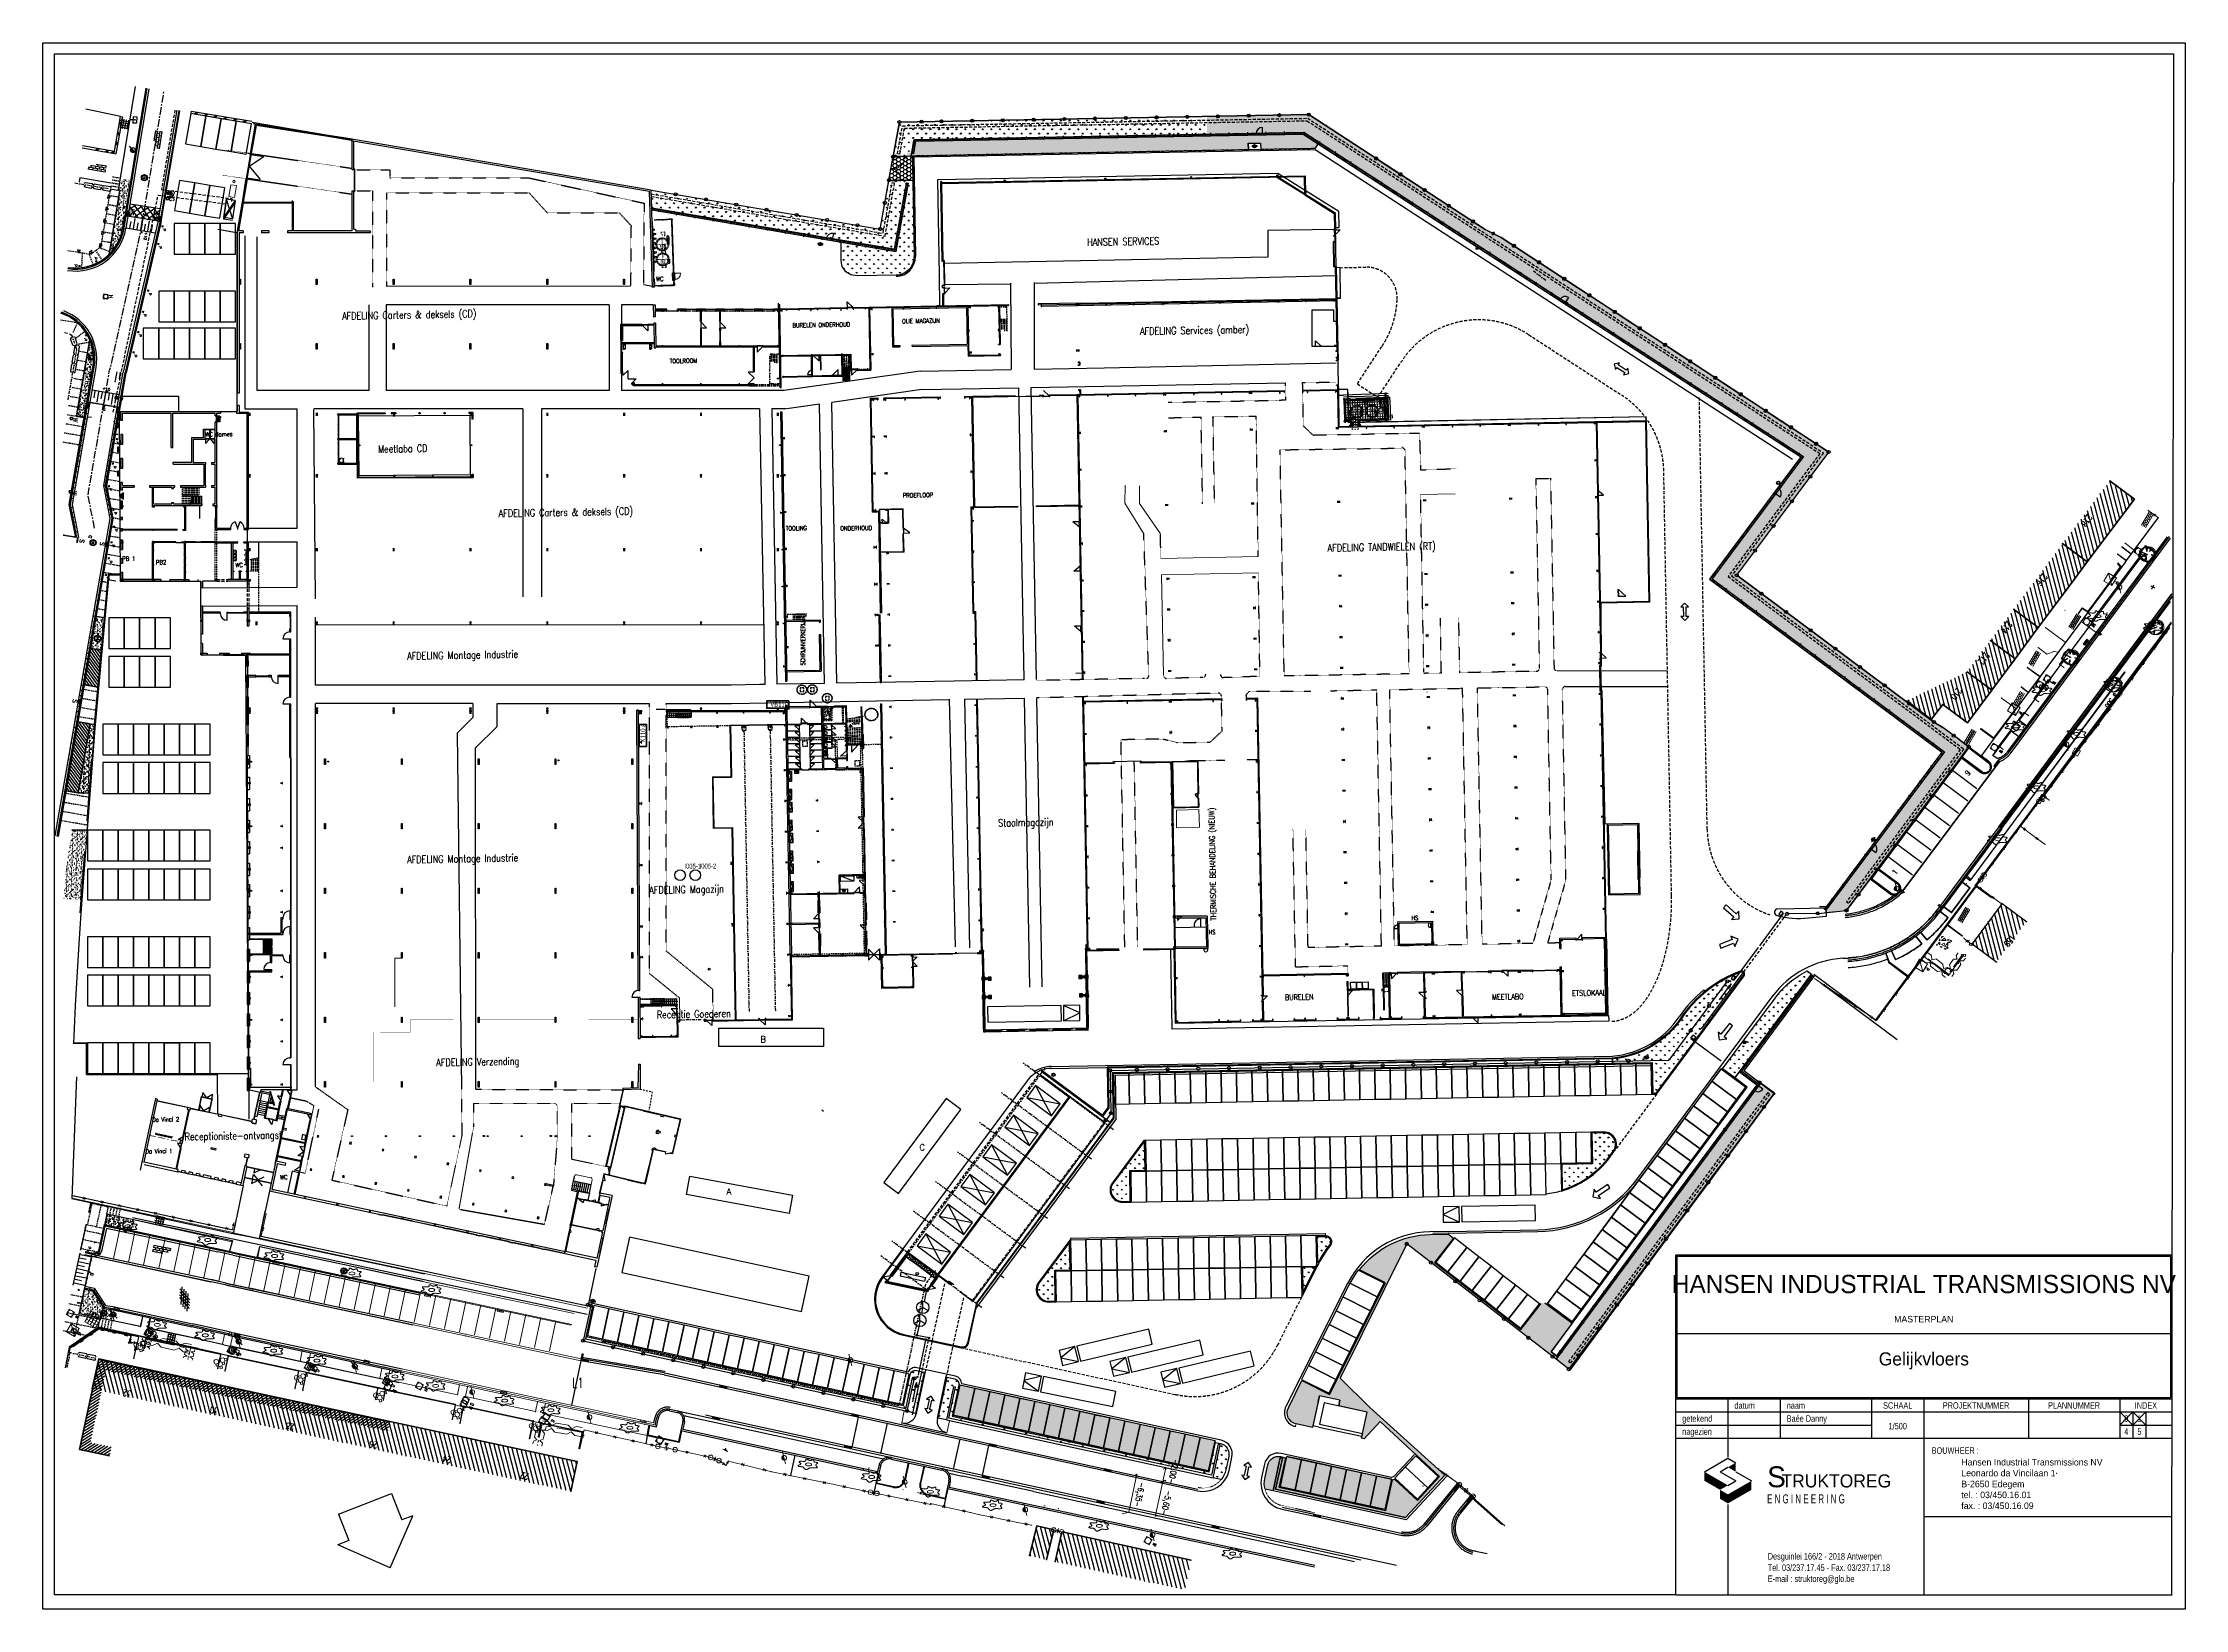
# Model space of a CAD drawing. Header units: millimetres. Extents: x 3476 to 38328, y 1439 to 26921.
import ezdxf
from ezdxf.enums import TextEntityAlignment as Align

# ---------------------------------------------------------------- set-up
doc = ezdxf.new("R2010")
doc.units = ezdxf.units.MM
doc.header["$LTSCALE"] = 100
doc.header["$MEASUREMENT"] = 0
doc.header["$PDMODE"] = 3
doc.header["$PDSIZE"] = 10
for name, pattern in [('ACAD_ISO02W100', [15, 12, -3]), ('CENTER', [2, 1.25, -0.25, 0.25, -0.25]), ('DASHDOT', [1, 0.5, -0.25, 0, -0.25]), ('DASHDOTX2', [2, 1, -0.5, 0, -0.5]), ('DASHED', [0.75, 0.5, -0.25]), ('DASHED2', [0.375, 0.25, -0.125]), ('DOT', [0.055, 0.03, -0.025]), ('HIDDEN', [0.375, 0.25, -0.125]), ('LIJNTYPE_B4', [3.625, 1, -0.5, 1, -0.5, 0.125, -0.5]), ('STYLE_01', [0.41664, 0.20828, -0.20836]), ('STYLE_03', [1.25, 1.04164, -0.20836]), ('STYLE_05', [0.20828, 0.069425, -0.138855])]:
    doc.linetypes.add(name, pattern=pattern)
doc.layers.get('0').update_dxf_attribs({"linetype": 'CONTINUOUS'})
doc.layers.get('DEFPOINTS').update_dxf_attribs({"linetype": 'CONTINUOUS'})
for name, color, linetype in [('--AB-TEELAARDE', 4, 'DASHED'), ('--N-GAS', 9, 'DASHED'), ('--W-AFSLUITING', 5, 'CONTINUOUS'), ('--W-AS', 7, 'DASHDOT'), ('--W-BETON-Z', 4, 'CONTINUOUS'), ('--W-BORDUUR', 1, 'CONTINUOUS'), ('--W-FIETSPAD-Z', 5, 'CONTINUOUS'), ('--W-FIGUUR-25', 5, 'CONTINUOUS'), ('--W-FIGUUR-50', 3, 'CONTINUOUS'), ('--W-FIGUUR-H25', 5, 'DASHED2'), ('--W-GELUIDSCHERM', 7, 'CONTINUOUS'), ('--W-GELUIDSCHERM-AS', 7, 'DASHDOT'), ('--W-GELUIDSSCHERM-KOLOM', 7, 'DASHDOT'), ('--W-GOOT', 4, 'CONTINUOUS'), ('--W-GRASDALLEN', 7, 'CONTINUOUS'), ('--W-GRASDALLEN-ZA', 7, 'CONTINUOUS'), ('--W-GROEN-HAAG-Z', 2, 'CONTINUOUS'), ('--W-GROEN-Z', 1, 'CONTINUOUS'), ('--W-GROEN-ZA', 1, 'CONTINUOUS'), ('--W-HAAG-Z', 5, 'DASHED'), ('--W-HYDRANT', 4, 'CONTINUOUS'), ('--W-KIEZEL-Z', 5, 'CONTINUOUS'), ('--W-KINKERS-BESTAAND-Z', 7, 'CONTINUOUS'), ('--W-KLINKERS-ZWART-Z', 5, 'CONTINUOUS'), ('--W-MAGAZIJN-Z', 5, 'CONTINUOUS'), ('--W-MARKERING', 1, 'DASHED'), ('--W-OT-JUGR', 7, 'CONTINUOUS'), ('--W-OT-SLOK', 7, 'CONTINUOUS'), ('--W-OT-WEG1', 7, 'CONTINUOUS'), ('--W-OT-WEG2', 7, 'CONTINUOUS'), ('--W-OT-WEG3', 7, 'CONTINUOUS'), ('--W-PARKEERVAK', 2, 'CONTINUOUS'), ('--W-PORTIER', 7, 'CONTINUOUS'), ('--WE-GRONDK-BUITENV', 3, 'DASHDOT'), ('A-AFSLUITING', 9, 'CONTINUOUS'), ('A-BALK', 7, 'DASHED'), ('A-BARDAGE-AK-D', 7, 'CONTINUOUS'), ('A-BARDAGE-D', 9, 'CONTINUOUS'), ('A-BETONBLOKKEN', 1, 'CONTINUOUS'), ('A-BRANDMUUR-1', 9, 'CONTINUOUS'), ('A-CIRCULATIE', 4, 'CONTINUOUS'), ('A-DEUR', 4, 'CONTINUOUS'), ('A-INVULWAND', 5, 'CONTINUOUS'), ('A-KOLOM', 7, 'CONTINUOUS'), ('A-KOLOM-NIEUW', 9, 'CONTINUOUS'), ('A-MEUBILAIR', 4, 'CONTINUOUS'), ('A-MUUR', 7, 'CONTINUOUS'), ('A-STAAL-ZICHT', 7, 'CONTINUOUS'), ('arcering', 4, 'CONTINUOUS'), ('B-01', 7, 'CONTINUOUS'), ('B-02', 7, 'CONTINUOUS'), ('B-03', 7, 'CONTINUOUS'), ('B-04', 7, 'CONTINUOUS'), ('B-05', 7, 'CONTINUOUS'), ('B-06', 7, 'CONTINUOUS'), ('B-07', 7, 'CONTINUOUS'), ('B-09', 7, 'CONTINUOUS'), ('B-10', 7, 'CONTINUOUS'), ('B-HUISNRS', 7, 'CONTINUOUS'), ('B-TEKST18', 7, 'CONTINUOUS'), ('B-TEKST25', 7, 'CONTINUOUS'), ('B-VERKLONT', 7, 'CONTINUOUS'), ('Bouten', 4, 'CONTINUOUS'), ('BT-AFSL', 7, 'CONTINUOUS'), ('BT-BEPL', 7, 'CONTINUOUS'), ('BT-GEBO1', 7, 'CONTINUOUS'), ('BT-GEBO2', 7, 'CONTINUOUS'), ('BT-KAPA', 7, 'CONTINUOUS'), ('BT-TOME', 7, 'CONTINUOUS'), ('BT-TRAN', 7, 'CONTINUOUS'), ('BT-WEG1', 7, 'CONTINUOUS'), ('BT-WEG2', 7, 'CONTINUOUS'), ('C-HATCH', 7, 'CONTINUOUS'), ('C-LINE-C050', 8, 'CONTINUOUS'), ('C-LINE-C070', 8, 'CONTINUOUS'), ('C-LINE-D025', 7, 'DASHDOT'), ('C-LINE-D025X2', 7, 'DASHDOTX2'), ('C-LINE-D035', 9, 'DASHDOT'), ('C-LINE-H025', 7, 'DASHED2'), ('C-LINE-H025X2', 7, 'DASHED'), ('C-S-DOOR-WINDOW', 7, 'CONTINUOUS'), ('C-S-ELEVATION', 7, 'CONTINUOUS'), ('C-S-MONKEY-LADDER', 7, 'CONTINUOUS'), ('CIRCULATIE', 4, 'DOT'), ('DEUR', 4, 'CONTINUOUS'), ('G-PARKEERVAK-GEMEENTE', 1, 'CONTINUOUS'), ('Grondplan gelijkvloers+hoofding$0$KADER', 5, 'CONTINUOUS'), ('Grondplan gelijkvloers+hoofding$0$KADER-C025', 5, 'CONTINUOUS'), ('KOLOM', 3, 'CONTINUOUS'), ('L-AFSLUITING', 7, 'CONTINUOUS'), ('L-GEBOUWEN', 7, 'CONTINUOUS'), ('L-HULPLIJNEN', 7, 'CONTINUOUS'), ('L-OMGEVING', 7, 'CONTINUOUS'), ('L-PERCEELSGREN', 7, 'CONTINUOUS'), ('L-VELDDATA', 7, 'CONTINUOUS'), ('L-WEGEN', 7, 'CONTINUOUS'), ('LAYOUT', 4, 'CONTINUOUS'), ('m_white', 7, 'CONTINUOUS'), ('maten', 4, 'CONTINUOUS'), ('MUUR', 7, 'CONTINUOUS'), ('new', 1, 'CONTINUOUS'), ('opmeting 1', 7, 'CONTINUOUS'), ('parkeervakken log hub', 2, 'CONTINUOUS'), ('Platen', 6, 'CONTINUOUS'), ('Profielen', 2, 'CONTINUOUS'), ('R-TXT-35', 2, 'CONTINUOUS'), ('Rasters', 3, 'CONTINUOUS'), ('STRATEN', 5, 'CONTINUOUS'), ('TEKST', 4, 'CONTINUOUS'), ('TRAPPEN', 4, 'CONTINUOUS'), ('VARIOUS', 114, 'CONTINUOUS'), ('wand', 6, 'CONTINUOUS')]:
    doc.layers.add(name, color=color, linetype=linetype)
for name, color, linetype, lineweight in [('bardage', 7, 'CONTINUOUS', 5), ('Geen', 7, 'CONTINUOUS', 15), ('Isolatie', 173, 'CONTINUOUS', 5), ('Maatlijnen', 250, 'CONTINUOUS', 5), ('Muren', 7, 'CONTINUOUS', 30), ('regenwatertank', 7, 'STYLE_03', 5), ('Sanitair', 7, 'STYLE_03', 5), ('sanitaire wandjes', 7, 'CONTINUOUS', 5), ('VORM constructie nieuw', 92, 'CONTINUOUS', 30), ('VORM vloeren', 8, 'CONTINUOUS', 5), ('zekeringkast', 180, 'CONTINUOUS', 30)]:
    doc.layers.add(name, color=color, linetype=linetype, lineweight=lineweight)
doc.styles.add('Arial Narrow', font='ARIALN.TTF')
doc.styles.add('Arial Narrow (bold)', font='ARIALNB.TTF')
doc.styles.add('Geneva', font='')
doc.styles.add('Grondplan gelijkvloers+hoofding$0$Standard', font='txt')
doc.styles.add('Grondplan gelijkvloers+hoofding$0$STYLE1', font='GOTHIC.TTF', dxfattribs={"width": 0.7, "height": 25})
doc.styles.add('Helvetica', font='')
doc.styles.add('romand', font='romand.shx')
doc.styles.add('ROMANS', font='romans', dxfattribs={"width": 0.7})
doc.styles.add('RS050', font='romans', dxfattribs={"height": 0.5})
doc.styles.get("Standard").update_dxf_attribs({"font": 'romans.shx', "width": 0.7, "height": 62.5})
doc.styles.add('STYLE1', font='GOTHIC.TTF', dxfattribs={"width": 0.7, "height": 25})
doc.styles.get('Geneva').set_extended_font_data('Geneva')
doc.styles.get('Helvetica').set_extended_font_data('Helvetica')
doc.dimstyles.new('Geen hulplijnen', dxfattribs={"dimtxt": 64.160207, "dimasz": 0.224482, "dimexe": 0.3, "dimexo": 0.2, "dimgap": 0.15, "dimtad": 1, "dimdec": 1, "dimzin": 11, "dimtxsty": 'Geneva', "dimblk": 'VW_SLASH', "dimcen": 0, "dimse1": 1, "dimse2": 1, "dimadec": 0, "dimazin": 0, "dimtfac": 0.8, "dimtdec": 1, "dimtix": 1, "dimtmove": 0, "dimatfit": 0, "dimldrblk": 'VW_FILLEDARROW', "dimfxl": 1, "dimfrac": 2, "dimtolj": 1, "dimtzin": 11, "dimarcsym": 0})
pattern_1 = [(284.6284, (20030.515, 51681.626), (65.5377, 17.105985), [])]
pattern_2 = [(305.8899, (-68597.37, -67749.97), (30.380437, 21.983608), [])]
pattern_3 = [(298.3899, (-68597.37, -67749.97), (57.374775, -7.28638), [0, -45.6, 0, -51, 0, -48.75]), (268.3899, (-68597.37, -67749.97), (75.190043, -65.82867), [0, -24.6, 0, -41.1, 0, -15.75]), (228.3899, (-68591.53, -67713.536), (-14.62443, -92.272674), [0, -15, 0, -54, 0, -70.5]), (218.3899, (-68591.53, -67713.54), (11.71914, -93.21514), [0, -7.5, 0, -35.4, 0, -40.5])]
pattern_4 = [(90, (-82915.385, 48275.82), (-70.71068, 70.71068), [18.75, -122.67136]), (45, (-82915.39, 48275.82), (-70.71068, 70.71068), [18.75, -81.25]), (135, (-82915.39, 48275.82), (-70.71068, -70.71068), [18.75, -81.25])]

# ---------------------------------------------------------------- blocks, each defined once
blk = doc.blocks.new('ARROW')
blk.add_hatch(color=0).paths.add_polyline_path([(0, 0), (-1.05, -0.25), (-0.9, 0), (-1.05, 0.25)])
at = {"color": 0, "lineweight": 9}
for p, q in [((-1.05, 0.25), (0, 0)), ((0, 0), (-1.05, -0.25))]:
    blk.add_line(p, q, dxfattribs=at)
at = {"flags": 1}
for tag, p in [('POINTNUMBER', (0, 0)), ('COMMENT', (0, -1.25))]:
    blk.add_attdef(tag, p, '', height=1, dxfattribs=at)
blk = doc.blocks.new('STRMEUB_KABINE_R')
at = {"color": 0, "lineweight": 20}
for p, q in [((-0.75, 0.75), (0.75, 0.75)), ((-0.75, 0.75), (-0.75, -0.75)), ((0.75, 0.75), (-0.75, -0.75)), ((0.75, 0.75), (0.75, -0.75)), ((-0.75, -0.75), (0.75, -0.75))]:
    blk.add_line(p, q, dxfattribs=at)
at = {"color": 0, "insert": (-0.23, 0.95), "char_height": 0.525, "width": 0.8057, "attachment_point": 7}
blk.add_mtext('\\Ftxt.shx|b0;R', dxfattribs=at)
at = {"flags": 1}
for tag, p in [('POINTNUMBER', (0, 0)), ('COMMENT', (0, -1.25))]:
    blk.add_attdef(tag, p, '', height=1, dxfattribs=at)
blk = doc.blocks.new('AFSLUITING_HOUTPRIKKEL')
at = {"color": 0, "lineweight": 5}
blk.add_line((0, 0), (3, 0), dxfattribs=at)
at = {"color": 0, "lineweight": 20}
for q in [(0.82, 0.17), (0.82, -0.17), (1.17, 0.17), (1.17, -0.17)]:
    blk.add_line((1, 0), q, dxfattribs=at)
blk = doc.blocks.new('INVISIBLE')
at = {"color": 0, "lineweight": 9}
for p, q in [((-0.0375, 0), (0.0375, 0)), ((0, -0.0375), (0, 0.0375))]:
    blk.add_line(p, q, dxfattribs=at)
at = {"flags": 1}
for tag, p in [('POINTNUMBER', (0, 0)), ('COMMENT', (0, -1.25))]:
    blk.add_attdef(tag, p, '', height=1, dxfattribs=at)
blk = doc.blocks.new('BEPLANTINGEN_LOOFBOOM')
at = {"color": 0, "lineweight": 20}
for p, q in [((-1.73, -0.01), (-1.68, 0.02)), ((-1.68, 0.02), (-1.62, 0.07)), ((-1.62, 0.07), (-1.55, 0.11)), ((-1.55, 0.11), (-1.48, 0.16)), ((-1.48, 0.16), (-1.4, 0.21)), ((-1.4, 0.21), (-1.32, 0.26)), ((-1.32, 0.26), (-1.26, 0.3)), ((-1.26, 0.3), (-1.21, 0.34)), ((-1.25, 0.96), (-1.22, 1.01)), ((-1.25, 0.89), (-1.25, 0.96)), ((-1.25, 0.81), (-1.25, 0.89)), ((-1.22, 0.73), (-1.25, 0.81)), ((-1.22, 1.01), (-1.16, 1.05)), ((-1.19, 0.65), (-1.22, 0.73)), ((-1.21, 0.34), (-1.17, 0.38)), ((-1.16, 0.58), (-1.19, 0.65)), ((-1.17, 0.38), (-1.15, 0.42)), ((-1.16, 1.05), (-1.07, 1.07)), ((-1.14, 0.52), (-1.16, 0.58)), ((-1.15, 0.42), (-1.14, 0.47)), ((-1.14, 0.47), (-1.14, 0.52)), ((-1.07, 1.07), (-0.97, 1.08)), ((-0.97, 1.08), (-0.86, 1.09)), ((-0.86, 1.09), (-0.75, 1.09)), ((-0.65, 1.09), (-0.56, 1.09)), ((-0.56, 1.09), (-0.49, 1.11)), ((-0.49, 1.11), (-0.43, 1.13)), ((-0.43, 1.13), (-0.38, 1.16)), ((-0.38, 1.16), (-0.33, 1.2)), ((-0.33, 1.2), (-0.28, 1.25)), ((-0.28, 1.25), (-0.23, 1.32)), ((-0.23, 1.32), (-0.18, 1.39)), ((-0.18, 1.39), (-0.12, 1.48)), ((-0.12, 1.48), (-0.08, 1.55)), ((-0.08, 1.55), (-0.02, 1.62)), ((-0.02, 1.62), (0.04, 1.68)), ((0.04, 1.68), (0.09, 1.72)), ((0.09, 1.72), (0.14, 1.74)), ((0.14, 1.74), (0.2, 1.74)), ((0.2, 1.74), (0.25, 1.72)), ((0.25, 1.72), (0.31, 1.68)), ((0.31, 1.68), (0.37, 1.62)), ((0.37, 1.62), (0.43, 1.53)), ((0.43, 1.53), (0.49, 1.43)), ((0.49, 1.43), (0.55, 1.33)), ((0.55, 1.33), (0.6, 1.22)), ((0.6, 1.22), (0.65, 1.11)), ((0.65, 1.11), (0.7, 1.01)), ((0.7, 1.01), (0.75, 0.94)), ((0.75, 0.94), (0.8, 0.87)), ((0.8, 0.87), (0.84, 0.82)), ((0.84, 0.82), (0.9, 0.78)), ((0.9, 0.78), (0.96, 0.75)), ((0.96, 0.75), (1.03, 0.73)), ((1.03, 0.73), (1.12, 0.71)), ((1.12, 0.71), (1.22, 0.7)), ((1.22, 0.7), (1.31, 0.69)), ((1.31, 0.69), (1.41, 0.68)), ((1.41, 0.68), (1.5, 0.66)), ((1.49, 0.08), (1.42, -0.01)), ((1.56, 0.16), (1.49, 0.08)), ((1.5, 0.66), (1.57, 0.64)), ((1.62, 0.25), (1.56, 0.16)), ((1.57, 0.64), (1.63, 0.62)), ((1.67, 0.34), (1.62, 0.25)), ((1.63, 0.62), (1.68, 0.58)), ((1.7, 0.41), (1.67, 0.34)), ((1.68, 0.58), (1.7, 0.53)), ((1.7, 0.53), (1.71, 0.48)), ((1.71, 0.48), (1.7, 0.41)), ((-1.76, -0.08), (-1.75, -0.05)), ((-1.75, -0.12), (-1.76, -0.08)), ((-1.75, -0.05), (-1.73, -0.01)), ((-1.73, -0.15), (-1.75, -0.12)), ((-1.69, -0.17), (-1.73, -0.15)), ((-1.63, -0.2), (-1.69, -0.17)), ((-1.57, -0.23), (-1.63, -0.2)), ((-1.49, -0.25), (-1.57, -0.23)), ((-1.42, -0.28), (-1.49, -0.25)), ((-1.35, -0.31), (-1.42, -0.28)), ((-1.29, -0.33), (-1.35, -0.31)), ((-1.35, -1.07), (-1.34, -1)), ((-1.35, -1.13), (-1.35, -1.07)), ((-1.34, -1.17), (-1.35, -1.13)), ((-1.34, -1), (-1.32, -0.92)), ((-1.31, -1.2), (-1.34, -1.17)), ((-1.32, -0.92), (-1.29, -0.84)), ((-1.28, -1.22), (-1.31, -1.2)), ((-1.25, -0.37), (-1.29, -0.33)), ((-1.29, -0.84), (-1.26, -0.75)), ((-1.24, -1.22), (-1.28, -1.22)), ((-1.26, -0.75), (-1.24, -0.66)), ((-1.22, -0.39), (-1.25, -0.37)), ((-1.24, -0.66), (-1.22, -0.59)), ((-1.18, -1.2), (-1.24, -1.22)), ((-1.2, -0.43), (-1.22, -0.39)), ((-1.22, -0.59), (-1.2, -0.52)), ((-1.2, -0.47), (-1.2, -0.43)), ((-1.2, -0.52), (-1.2, -0.47)), ((-1.12, -1.17), (-1.18, -1.2)), ((-1.05, -1.13), (-1.12, -1.17)), ((-0.99, -1.09), (-1.05, -1.13)), ((-0.91, -1.05), (-0.99, -1.09)), ((-0.84, -1.02), (-0.91, -1.05)), ((-0.78, -1), (-0.84, -1.02)), ((-0.72, -0.99), (-0.78, -1)), ((-0.67, -0.99), (-0.72, -0.99)), ((-0.62, -1.01), (-0.67, -0.99)), ((-0.58, -1.04), (-0.62, -1.01)), ((-0.54, -1.09), (-0.58, -1.04)), ((-0.5, -1.15), (-0.54, -1.09)), ((-0.45, -1.23), (-0.5, -1.15)), ((-0.41, -1.32), (-0.45, -1.23)), ((-0.37, -1.42), (-0.41, -1.32)), ((-0.31, -1.51), (-0.37, -1.42)), ((-0.27, -1.6), (-0.31, -1.51)), ((-0.22, -1.67), (-0.27, -1.6)), ((-0.17, -1.72), (-0.22, -1.67)), ((-0.12, -1.76), (-0.17, -1.72)), ((-0.08, -1.78), (-0.12, -1.76)), ((-0.02, -1.77), (-0.08, -1.78)), ((0.02, -1.75), (-0.02, -1.77)), ((0.08, -1.71), (0.02, -1.75)), ((0.12, -1.65), (0.08, -1.71)), ((0.17, -1.57), (0.12, -1.65)), ((0.21, -1.49), (0.17, -1.57)), ((0.26, -1.41), (0.21, -1.49)), ((0.3, -1.33), (0.26, -1.41)), ((0.34, -1.26), (0.3, -1.33)), ((0.38, -1.21), (0.34, -1.26)), ((0.42, -1.17), (0.38, -1.21)), ((0.46, -1.15), (0.42, -1.17)), ((0.51, -1.13), (0.46, -1.15)), ((0.56, -1.13), (0.51, -1.13)), ((0.63, -1.14), (0.56, -1.13)), ((0.71, -1.16), (0.63, -1.14)), ((0.8, -1.18), (0.71, -1.16)), ((0.89, -1.2), (0.8, -1.18)), ((0.99, -1.22), (0.89, -1.2)), ((1.08, -1.24), (0.99, -1.22)), ((1.16, -1.25), (1.08, -1.24)), ((1.23, -1.25), (1.16, -1.25)), ((1.22, -0.31), (1.2, -0.37)), ((1.2, -0.37), (1.2, -0.42)), ((1.2, -0.42), (1.2, -0.48)), ((1.2, -0.48), (1.22, -0.55)), ((1.25, -0.25), (1.22, -0.31)), ((1.22, -0.55), (1.25, -0.62)), ((1.28, -1.23), (1.23, -1.25)), ((1.29, -0.18), (1.25, -0.25)), ((1.25, -0.62), (1.28, -0.71)), ((1.28, -0.71), (1.31, -0.8)), ((1.33, -1.2), (1.28, -1.23)), ((1.35, -0.1), (1.29, -0.18)), ((1.31, -0.8), (1.34, -0.89)), ((1.36, -1.16), (1.33, -1.2)), ((1.34, -0.89), (1.36, -0.97)), ((1.42, -0.01), (1.35, -0.1)), ((1.36, -0.97), (1.37, -1.05)), ((1.37, -1.11), (1.36, -1.16)), ((1.37, -1.05), (1.37, -1.11))]:
    blk.add_line(p, q, dxfattribs=at)
blk.add_circle((0, 0), 0.5, dxfattribs=at)
at = {"flags": 1}
for tag, p in [('POINTNUMBER', (0, 0)), ('COMMENT', (0, -1.25))]:
    blk.add_attdef(tag, p, '', height=1, dxfattribs=at)
blk = doc.blocks.new('OT_BEPLANTING_BOOM-MATERIAAL')
at = {"color": 0, "lineweight": 30}
for p, q in [((-1.01, 0.25), (-1.95, 0.42)), ((-1.94, 0.49), (-1.01, 0.25)), ((-0.5, 1.14), (-0.88, 1.8)), ((-0.56, 1.44), (-0.79, 1.83)), ((-0.79, 1.83), (-0.5, 1.14)), ((-0.7, 1.88), (-0.56, 1.44)), ((0.67, 0.24), (1.83, 0.82)), ((1.86, 0.74), (0.67, 0.24)), ((-1.76, -0.92), (-0.69, -0.43)), ((-1.06, -0.75), (-1.59, -1.2)), ((-0.69, -0.43), (-1.37, -0.82)), ((-1.37, -0.82), (-1.06, -0.75)), ((0.11, -2), (-0.04, -0.32)), ((-0.04, -0.32), (0.3, -1.98)), ((1.66, -1.12), (0.64, -0.42)), ((0.64, -0.42), (1.72, -1.01)), ((1.61, -1.2), (1.25, -0.95)), ((1.25, -0.95), (1.66, -1.12))]:
    blk.add_line(p, q, dxfattribs=at)
at = {"color": 0, "lineweight": 9}
blk.add_line((-0.7, 1.88), (-0.38, 1.97), dxfattribs=at)
at = {"color": 0, "lineweight": 30}
for radius in [2, 0.0938]:
    blk.add_circle((0, 0), radius, dxfattribs=at)
at = {"color": 0, "lineweight": 9}
blk.add_arc((-0.26, 0.36), 2.03, 29.53469, 220.62442, dxfattribs=at)
at = {"flags": 1}
for tag, p in [('POINTNUMBER', (0, 0)), ('COMMENT', (0, -1.25))]:
    blk.add_attdef(tag, p, '', height=1, dxfattribs=at)
blk = doc.blocks.new('STRMEUB_STRAATKAP_W')
at = {"color": 0, "lineweight": 20}
for p, q in [((-0.5, -0.5), (-0.5, 0.5)), ((-0.5, 0.5), (0.5, 0.5)), ((0.5, -0.5), (0.5, 0.5)), ((-0.5, -0.5), (0.5, -0.5))]:
    blk.add_line(p, q, dxfattribs=at)
blk.add_circle((0, 0), 0.5, dxfattribs=at)
at = {"color": 0, "insert": (0, 1.25), "char_height": 0.525, "width": 0.9155, "attachment_point": 5}
blk.add_mtext('\\Ftxt.shx|b0;W', dxfattribs=at)
at = {"flags": 1}
for tag, p in [('POINTNUMBER', (0, 0)), ('COMMENT', (0, -1.25))]:
    blk.add_attdef(tag, p, '', height=1, dxfattribs=at)
blk = doc.blocks.new('VERHARDING_KLINKERS')
at = {"color": 0, "lineweight": 20}
for p, q in [((-1.25, 0.38), (1.25, 0.38)), ((-1.25, 0.12), (1.25, 0.12)), ((-1, -0.12), (-1, 0.12)), ((-0.75, 0.12), (-0.75, 0.38)), ((-0.5, -0.12), (-0.5, 0.12)), ((-0.25, 0.12), (-0.25, 0.38)), ((0, -0.12), (0, 0.12)), ((0.25, 0.12), (0.25, 0.38)), ((0.5, -0.12), (0.5, 0.12)), ((0.75, 0.12), (0.75, 0.38)), ((1, -0.12), (1, 0.12)), ((-1.25, -0.12), (1.25, -0.12)), ((-1.25, -0.38), (1.25, -0.38)), ((-0.75, -0.12), (-0.75, -0.38)), ((-0.25, -0.12), (-0.25, -0.38)), ((0.25, -0.12), (0.25, -0.38)), ((0.75, -0.12), (0.75, -0.38))]:
    blk.add_line(p, q, dxfattribs=at)
at = {"flags": 1}
for tag, p in [('POINTNUMBER', (0, 0)), ('COMMENT', (0, -1.25))]:
    blk.add_attdef(tag, p, '', height=1, dxfattribs=at)
blk = doc.blocks.new('PALEN_VERLICHTING')
h = blk.add_hatch(color=0)
edge = h.paths.add_edge_path()
edge.add_line((-0.27, -0.27), (0.27, 0.27))
edge.add_arc((0, 0), 0.389, -135, 45, ccw=False)
at = {"color": 0, "lineweight": 20}
blk.add_line((-0.7, -0.7), (0.71, 0.7), dxfattribs=at)
for start, end in [(45, 225), (225, 45)]:
    blk.add_arc((0, 0), 0.389, start, end, dxfattribs=at)
at = {"flags": 1}
for tag, p in [('POINTNUMBER', (0, 0)), ('COMMENT', (0, -1.25))]:
    blk.add_attdef(tag, p, '', height=1, dxfattribs=at)
blk = doc.blocks.new('CROSS')
at = {"color": 0, "lineweight": 9}
for p, q in [((-0.375, 0), (0.375, 0)), ((0, -0.375), (0, 0.375))]:
    blk.add_line(p, q, dxfattribs=at)
at = {"flags": 1}
for tag, p in [('POINTNUMBER', (0, 0)), ('COMMENT', (0, -1.25))]:
    blk.add_attdef(tag, p, '', height=1, dxfattribs=at)
blk = doc.blocks.new('CIRCLE')
at = {"color": 0, "lineweight": 20}
blk.add_circle((0, 0), 0.375, dxfattribs=at)
at = {"flags": 1}
for tag, p in [('POINTNUMBER', (0, 0)), ('COMMENT', (0, -1.25))]:
    blk.add_attdef(tag, p, '', height=1, dxfattribs=at)
blk = doc.blocks.new('AFSLUITING_POORT')
at = {"color": 0, "lineweight": 5}
for p, q in [((0, 0), (1.7, 0)), ((1.7, 0), (1.7, 0.2)), ((1.7, 0), (1.7, -0.2)), ((2, 0), (2, 0.4)), ((2, 0), (2, -0.4)), ((2.3, 0), (2.3, 0.2)), ((2.3, 0), (4, 0)), ((2.3, 0), (2.3, -0.2))]:
    blk.add_line(p, q, dxfattribs=at)
blk = doc.blocks.new('OT_WEG_STRAATKOLK')
at = {"color": 0, "lineweight": 20}
for p, q in [((-1, 0.24), (1, 0.24)), ((-1, 0.24), (-1, -0.22)), ((-0.8, 0.24), (-0.8, -0.22)), ((-0.6, 0.24), (-0.6, -0.22)), ((-0.4, 0.24), (-0.4, -0.22)), ((-0.2, 0.24), (-0.2, -0.22)), ((0, 0.24), (0, -0.22)), ((0.2, 0.24), (0.2, -0.22)), ((0.4, 0.24), (0.4, -0.22)), ((0.6, 0.24), (0.6, -0.22)), ((0.8, 0.24), (0.8, -0.22)), ((1, 0.24), (1, -0.22)), ((-1, -0.22), (1, -0.22))]:
    blk.add_line(p, q, dxfattribs=at)
at = {"flags": 1}
for tag, p in [('POINTNUMBER', (0, 0)), ('COMMENT', (0, -1.25))]:
    blk.add_attdef(tag, p, '', height=1, dxfattribs=at)
blk = doc.blocks.new('WEGEN_STRAATKOLK')
at = {"color": 0, "lineweight": 20}
for p, q in [((-0.5, 0.15), (0.5, 0.15)), ((-0.5, -0.15), (-0.5, 0.15)), ((-0.5, 0), (0.5, 0)), ((0.5, -0.15), (0.5, 0.15)), ((-0.5, -0.15), (0.5, -0.15))]:
    blk.add_line(p, q, dxfattribs=at)
at = {"flags": 1}
for tag, p in [('POINTNUMBER', (0, 0)), ('COMMENT', (0, -1.25))]:
    blk.add_attdef(tag, p, '', height=1, dxfattribs=at)
blk = doc.blocks.new('MERKPALEN_PRIVAAT')
h = blk.add_hatch(color=0)
edge = h.paths.add_edge_path()
edge.add_arc((0, 0), 0.11, 0, 180)
edge.add_arc((0, 0), 0.11, 180, 360)
at = {"color": 0, "lineweight": 20}
for p, q in [((-0.5, 0.5), (0.5, 0.5)), ((-0.5, -0.5), (-0.5, 0.5)), ((0.5, -0.5), (0.5, 0.5)), ((-0.5, -0.5), (0.5, -0.5))]:
    blk.add_line(p, q, dxfattribs=at)
blk.add_circle((0, 0), 0.11, dxfattribs=at)
at = {"flags": 1}
for tag, p in [('POINTNUMBER', (0, 0)), ('COMMENT', (0, -1.25))]:
    blk.add_attdef(tag, p, '', height=1, dxfattribs=at)
blk = doc.blocks.new('VERHARDING_STEENSLAG')
at = {"color": 0, "lineweight": 20}
for p, q in [((-0.84, 0.92), (-1, 0.73)), ((-1, 0.73), (-0.8, 0.67)), ((-0.9, 0.48), (-0.82, 0.23)), ((-0.64, 0.26), (-0.9, 0.48)), ((-0.8, 0.67), (-0.84, 0.92)), ((-0.82, 0.23), (-0.64, 0.26)), ((-0.52, 0.04), (-0.75, -0.39)), ((-0.54, 0.78), (-0.62, 0.57)), ((-0.62, 0.57), (-0.45, 0.57)), ((-0.45, 0.57), (-0.54, 0.78)), ((-0.17, -0.6), (-0.52, 0.04)), ((0.02, 0.68), (-0.38, 0.45)), ((-0.38, 0.45), (0, 0.45)), ((0, 0.45), (0.02, 0.68)), ((0.39, 0.52), (0.01, 0.01)), ((0.01, 0.01), (0.39, -0.28)), ((0.31, 0.92), (0.22, 0.66)), ((0.22, 0.66), (0.58, 0.79)), ((0.58, 0.79), (0.31, 0.92)), ((0.39, -0.28), (0.39, 0.52)), ((0.76, 0.71), (0.63, 0.57)), ((0.63, 0.57), (0.81, 0.47)), ((0.81, 0), (0.68, -0.08)), ((0.81, 0.47), (0.76, 0.71)), ((0.88, -0.34), (0.81, 0)), ((-0.88, -0.65), (-0.49, -0.89)), ((-0.79, -0.84), (-0.88, -0.65)), ((-0.49, -0.89), (-0.79, -0.84)), ((-0.75, -0.39), (-0.17, -0.6)), ((-0.1, -0.83), (-0.22, -1)), ((-0.22, -1), (0.09, -0.92)), ((0.09, -0.92), (-0.1, -0.83)), ((0.59, -0.51), (0.21, -0.72)), ((0.21, -0.72), (0.47, -0.88)), ((0.47, -0.88), (0.59, -0.51)), ((0.68, -0.08), (0.88, -0.34)), ((0.84, -0.8), (0.74, -0.97)), ((0.74, -0.97), (0.91, -0.91)), ((0.91, -0.91), (0.84, -0.8))]:
    blk.add_line(p, q, dxfattribs=at)
at = {"flags": 1}
for tag, p in [('POINTNUMBER', (0, 0)), ('COMMENT', (0, -1.25))]:
    blk.add_attdef(tag, p, '', height=1, dxfattribs=at)
blk = doc.blocks.new('AFSLUITING_HAAG')
at = {"color": 0, "lineweight": 5}
for p, q in [((0, 0.73), (0.74, 0.73)), ((0, 0), (3.11, 0)), ((0.74, 0.73), (1.25, 0.22)), ((1.25, 0.22), (1.76, 0.73)), ((1.76, 0.73), (3.24, 0.73)), ((3.24, 0.73), (3.75, 0.22)), ((3.75, 0.22), (4.26, 0.73)), ((3.75, 0), (4.38, 0)), ((4.26, 0.73), (5, 0.73)), ((0, -0.75), (0.75, -0.75)), ((0.75, -0.75), (1.25, -0.25)), ((1.25, -0.25), (1.75, -0.75)), ((1.75, -0.75), (3.25, -0.75)), ((3.25, -0.75), (3.75, -0.25)), ((3.75, -0.25), (4.25, -0.75)), ((4.25, -0.75), (5, -0.75))]:
    blk.add_line(p, q, dxfattribs=at)
blk = doc.blocks.new('STRMEUB_STRAATKAP_G')
at = {"color": 0, "lineweight": 20}
for p, q in [((-0.5, -0.5), (-0.5, 0.5)), ((-0.5, 0.5), (0.5, 0.5)), ((0.5, -0.5), (0.5, 0.5)), ((-0.5, -0.5), (0.5, -0.5))]:
    blk.add_line(p, q, dxfattribs=at)
blk.add_circle((0, 0), 0.5, dxfattribs=at)
at = {"color": 0, "insert": (0, 1.25), "char_height": 0.525, "width": 0.8057, "attachment_point": 5}
blk.add_mtext('\\Ftxt.shx|b0;G', dxfattribs=at)
at = {"flags": 1}
for tag, p in [('POINTNUMBER', (0, 0)), ('COMMENT', (0, -1.25))]:
    blk.add_attdef(tag, p, '', height=1, dxfattribs=at)
blk = doc.blocks.new('VERHARDING_SIERTEGELS')
at = {"color": 0, "lineweight": 20}
for p, q in [((-1, 0.5), (-0.75, 0.75)), ((-1, 0.5), (-0.75, 0.25)), ((-0.75, 0.75), (-0.5, 0.5)), ((-0.75, 0.25), (-0.5, 0.5)), ((-0.75, 0.13), (-0.75, 0.25)), ((-0.75, 0), (-0.75, 0.13)), ((-0.75, 0), (-0.5, -0.25)), ((-0.5, 0.5), (-0.25, 0.5)), ((-0.25, 0.5), (0, 0.75)), ((-0.25, 0.5), (0, 0.25)), ((-0.25, -0.25), (0, 0)), ((0, 0.75), (0.25, 0.5)), ((0, 0.25), (0.25, 0.5)), ((0, 0.13), (0, 0.25)), ((0, 0), (0, 0.13)), ((0, 0), (0.25, -0.25)), ((0.25, 0.5), (0.5, 0.5)), ((0.5, 0.5), (0.75, 0.75)), ((0.5, 0.5), (0.75, 0.25)), ((0.5, -0.25), (0.75, 0)), ((0.75, 0.75), (1, 0.5)), ((0.75, 0.25), (1, 0.5)), ((0.75, 0.13), (0.75, 0.25)), ((0.75, 0), (0.75, 0.13)), ((0.75, 0), (1, -0.25)), ((-0.5, -0.25), (-0.25, -0.25)), ((-0.25, -0.25), (0, -0.51)), ((0, -0.5), (0.25, -0.25)), ((0, -0.62), (0, -0.5)), ((0, -0.75), (0, -0.62)), ((0, -0.75), (0.25, -1)), ((0.25, -0.25), (0.5, -0.25)), ((0.25, -1), (0.5, -1)), ((0.5, -0.25), (0.75, -0.51)), ((0.5, -1), (0.75, -0.75)), ((0.75, -0.5), (1, -0.25)), ((0.75, -0.62), (0.75, -0.5)), ((0.75, -0.75), (0.75, -0.62))]:
    blk.add_line(p, q, dxfattribs=at)
at = {"flags": 1}
for tag, p in [('POINTNUMBER', (0, 0)), ('COMMENT', (0, -1.25))]:
    blk.add_attdef(tag, p, '', height=1, dxfattribs=at)
blk = doc.blocks.new('VERHARDING_BETONTEGELS')
at = {"color": 0, "lineweight": 20}
for p, q in [((-1, 1), (1, 1)), ((-1, -1), (-1, 1)), ((-1, 0.5), (1, 0.5)), ((-1, 0), (1, 0)), ((-0.5, -1), (-0.5, 1)), ((0, -1), (0, 1)), ((0.5, -1), (0.5, 1)), ((1, -1), (1, 1)), ((-1, -0.5), (1, -0.5)), ((-1, -1), (1, -1))]:
    blk.add_line(p, q, dxfattribs=at)
at = {"flags": 1}
for tag, p in [('POINTNUMBER', (0, 0)), ('COMMENT', (0, -1.25))]:
    blk.add_attdef(tag, p, '', height=1, dxfattribs=at)
blk = doc.blocks.new('STRMEUB_BRANDKRAAN')
at = {"color": 0, "lineweight": 20}
for p, q in [((-0.5, -0.5), (-0.5, 0.5)), ((-0.5, 0.5), (0.5, 0.5)), ((0.5, -0.5), (0.5, 0.5)), ((-0.5, -0.5), (0.5, -0.5))]:
    blk.add_line(p, q, dxfattribs=at)
blk.add_circle((0, 0), 0.5, dxfattribs=at)
at = {"color": 0, "insert": (0, 1.25), "char_height": 0.525, "width": 0.8423, "attachment_point": 5}
blk.add_mtext('\\Ftxt.shx|b0;H', dxfattribs=at)
at = {"flags": 1}
for tag, p in [('POINTNUMBER', (0, 0)), ('COMMENT', (0, -1.25))]:
    blk.add_attdef(tag, p, '', height=1, dxfattribs=at)
blk = doc.blocks.new('STRMEUB_KABINE_T')
at = {"color": 0, "lineweight": 20}
for p, q in [((-0.75, 0.75), (0.75, 0.75)), ((-0.75, 0.75), (-0.75, -0.75)), ((0.75, 0.75), (-0.75, -0.75)), ((0.75, 0.75), (0.75, -0.75)), ((-0.75, -0.75), (0.75, -0.75))]:
    blk.add_line(p, q, dxfattribs=at)
at = {"color": 0, "insert": (-0.17, 0.95), "char_height": 0.525, "width": 0.6226, "attachment_point": 7}
blk.add_mtext('\\Ftxt.shx|b0;T', dxfattribs=at)
at = {"flags": 1}
for tag, p in [('POINTNUMBER', (0, 0)), ('COMMENT', (0, -1.25))]:
    blk.add_attdef(tag, p, '', height=1, dxfattribs=at)
blk = doc.blocks.new('037')
for p, q in [((0, 0.1875), (0.1875, 0.375)), ((0.1875, 0.375), (1.3125, 0.375)), ((1.5, 0.1875), (1.3125, 0.375)), ((0, -0.1875), (0.1875, -0.375)), ((0.1875, -0.375), (1.3125, -0.375)), ((1.5, -0.1875), (1.3125, -0.375))]:
    blk.add_line(p, q)
blk = doc.blocks.new('048')
blk.add_lwpolyline([(0.01, 0.3), (-0.25, -0.15), (0.27, -0.15)], close=True)
blk = doc.blocks.new('046')
for p, q in [((-0.2, 0), (0.15, 0.35)), ((0, 0), (0.35, 0.35))]:
    blk.add_line(p, q)
blk = doc.blocks.new('094')
at = {"color": 0}
for p, q in [((-0.76, 0.56), (0.75, 0.56)), ((-0.76, 0.19), (0.75, 0.19)), ((-0.56, -0.68), (-0.56, 0.64)), ((-0.18, -0.68), (-0.18, 0.64)), ((0.19, -0.68), (0.19, 0.64)), ((0.57, -0.68), (0.57, 0.64)), ((-0.76, -0.19), (0.75, -0.19)), ((-0.76, -0.56), (0.75, -0.56))]:
    blk.add_line(p, q, dxfattribs=at)
blk = doc.blocks.new('0742')
for p, q in [((-0.36, 0.36), (0.36, 0.36)), ((-0.36, -0.36), (-0.36, 0.36)), ((-0.36, -0.36), (0.36, 0.36)), ((0.36, -0.36), (0.36, 0.36)), ((-0.36, -0.36), (0.36, -0.36))]:
    blk.add_line(p, q)
at = {"style": 'RS050'}
blk.add_text('R', height=0.6, dxfattribs=at).set_placement((-0.32, 0.56))
blk = doc.blocks.new('0711')
for p, q in [((-0.18, 0.18), (0.18, 0.18)), ((-0.18, -0.18), (-0.18, 0.18)), ((0.18, -0.18), (0.18, 0.18)), ((-0.18, -0.18), (0.18, -0.18))]:
    blk.add_line(p, q)
at = {"color": 0}
for p, q in [((-0.18, 0.08), (-0.08, 0.18)), ((-0.18, 0.1), (-0.1, 0.18)), ((-0.18, 0.12), (-0.12, 0.18)), ((-0.18, 0.15), (-0.15, 0.18)), ((-0.18, 0.17), (-0.17, 0.18)), ((-0.18, 0.06), (-0.16, 0.08)), ((-0.18, 0.04), (-0.17, 0.04)), ((-0.18, 0.02), (-0.18, 0.02)), ((-0.08, 0.16), (-0.06, 0.18)), ((-0.04, 0.17), (-0.04, 0.18)), ((-0.02, 0.18), (-0.02, 0.18)), ((0, 0.18), (0, 0.18)), ((0.02, 0.18), (0.02, 0.18)), ((0.04, 0.18), (0.05, 0.18)), ((0.06, 0.17), (0.07, 0.18)), ((0.07, 0.16), (0.09, 0.18)), ((0.09, 0.16), (0.11, 0.18)), ((0.1, 0.15), (0.13, 0.18)), ((0.11, 0.14), (0.15, 0.18)), ((0.12, 0.13), (0.17, 0.18)), ((0.13, 0.12), (0.18, 0.17)), ((0.14, 0.11), (0.18, 0.14)), ((0.15, 0.1), (0.18, 0.12)), ((0.16, 0.08), (0.18, 0.1)), ((0.17, 0.07), (0.18, 0.08)), ((0.17, 0.05), (0.18, 0.06)), ((0.18, 0.03), (0.18, 0.04)), ((0.18, 0.02), (0.18, 0.02)), ((-0.18, 0), (-0.18, 0)), ((-0.18, -0.02), (-0.18, -0.02)), ((-0.18, -0.05), (-0.18, -0.04)), ((-0.18, -0.07), (-0.17, -0.06)), ((-0.18, -0.09), (-0.16, -0.07)), ((-0.18, -0.11), (-0.16, -0.09)), ((-0.18, -0.13), (-0.15, -0.1)), ((-0.18, -0.15), (-0.14, -0.11)), ((-0.18, -0.17), (-0.13, -0.12)), ((-0.17, -0.18), (-0.12, -0.13)), ((-0.14, -0.18), (-0.11, -0.14)), ((-0.12, -0.18), (-0.1, -0.15)), ((-0.1, -0.18), (-0.08, -0.16)), ((-0.08, -0.18), (-0.07, -0.17)), ((-0.06, -0.18), (-0.05, -0.17)), ((-0.04, -0.18), (-0.03, -0.18)), ((-0.02, -0.18), (-0.02, -0.18)), ((0, -0.18), (0, -0.18)), ((0.03, -0.18), (0.03, -0.18)), ((0.05, -0.18), (0.06, -0.17)), ((0.07, -0.18), (0.18, -0.07)), ((0.09, -0.18), (0.18, -0.09)), ((0.11, -0.18), (0.18, -0.11)), ((0.13, -0.18), (0.18, -0.13)), ((0.15, -0.18), (0.18, -0.15)), ((0.17, -0.06), (0.18, -0.05)), ((0.17, -0.18), (0.18, -0.17)), ((0.18, 0), (0.18, 0)), ((0.18, -0.03), (0.18, -0.03))]:
    blk.add_line(p, q, dxfattribs=at)
blk.add_circle((0, 0), 0.18)
blk.add_text('W ', height=0.75).set_placement((-0.17, 0.33))
blk = doc.blocks.new('0533')
for p, q in [((0.27, 0.27), (-0.27, -0.27)), ((0.6, 0.6), (0.27, 0.27)), ((-0.27, -0.27), (-0.6, -0.6))]:
    blk.add_line(p, q)
at = {"color": 0}
for p, q in [((0.28, -0.25), (0.01, 0.01)), ((0.3, -0.23), (0.04, 0.04)), ((0.32, -0.19), (0.06, 0.06)), ((0.34, -0.16), (0.09, 0.09)), ((0.35, -0.12), (0.12, 0.12)), ((0.37, -0.08), (0.14, 0.14)), ((0.37, -0.03), (0.17, 0.17)), ((0.37, 0.02), (0.2, 0.2)), ((0.37, 0.08), (0.22, 0.22)), ((0.34, 0.16), (0.25, 0.25)), ((-0.18, -0.33), (-0.25, -0.25)), ((-0.09, -0.36), (-0.23, -0.23)), ((-0.03, -0.37), (-0.2, -0.2)), ((0.02, -0.37), (-0.18, -0.18)), ((0.07, -0.37), (-0.15, -0.15)), ((0.11, -0.36), (-0.12, -0.12)), ((0.15, -0.34), (-0.1, -0.1)), ((0.19, -0.33), (-0.07, -0.07)), ((0.22, -0.3), (-0.04, -0.04)), ((0.25, -0.28), (-0.02, -0.02))]:
    blk.add_line(p, q, dxfattribs=at)
blk.add_circle((0, 0), 0.375)
blk = doc.blocks.new('062')
for p, q in [((0.45, 0.18), (-0.45, 0.18)), ((-0.45, 0.18), (-0.45, -0.18)), ((-0.45, 0), (0.45, 0)), ((0.45, -0.18), (0.45, 0.18)), ((-0.45, -0.18), (0.45, -0.18))]:
    blk.add_line(p, q)
blk = doc.blocks.new('061')
for p, q in [((-0.13, -0.13), (-0.13, 0.13)), ((0.13, 0.13), (-0.13, 0.13)), ((0.13, 0.13), (0.13, -0.13)), ((-0.13, -0.13), (0.13, -0.13))]:
    blk.add_line(p, q)
for radius in [0.501, 0.392]:
    blk.add_circle((0, 0), radius)
blk = doc.blocks.new('0721')
at = {"color": 0}
for p, q in [((-0.18, 0.17), (-0.17, 0.18)), ((-0.18, 0.15), (-0.15, 0.18)), ((-0.18, 0.12), (-0.12, 0.18)), ((-0.18, 0.1), (-0.1, 0.18)), ((-0.18, 0.08), (-0.08, 0.18)), ((-0.18, 0.06), (-0.16, 0.08)), ((-0.18, 0.04), (-0.17, 0.04)), ((-0.18, 0.02), (-0.18, 0.02)), ((-0.08, 0.16), (-0.06, 0.18)), ((-0.04, 0.17), (-0.04, 0.18)), ((-0.02, 0.18), (-0.02, 0.18)), ((0, 0.18), (0, 0.18)), ((0.02, 0.18), (0.02, 0.18)), ((0.04, 0.18), (0.05, 0.18)), ((0.06, 0.17), (0.07, 0.18)), ((0.07, 0.16), (0.09, 0.18)), ((0.09, 0.16), (0.11, 0.18)), ((0.1, 0.15), (0.13, 0.18)), ((0.11, 0.14), (0.15, 0.18)), ((0.12, 0.13), (0.17, 0.18)), ((0.13, 0.12), (0.18, 0.17)), ((0.14, 0.11), (0.18, 0.14)), ((0.15, 0.1), (0.18, 0.12)), ((0.16, 0.08), (0.18, 0.1)), ((0.17, 0.07), (0.18, 0.08)), ((0.17, 0.05), (0.18, 0.06)), ((0.18, 0.03), (0.18, 0.04)), ((0.18, 0.02), (0.18, 0.02)), ((-0.18, 0), (-0.18, 0)), ((-0.18, -0.02), (-0.18, -0.02)), ((-0.18, -0.05), (-0.18, -0.04)), ((-0.18, -0.07), (-0.17, -0.06)), ((-0.18, -0.09), (-0.16, -0.07)), ((-0.18, -0.11), (-0.16, -0.09)), ((-0.18, -0.13), (-0.15, -0.1)), ((-0.18, -0.15), (-0.14, -0.11)), ((-0.18, -0.17), (-0.13, -0.12)), ((-0.17, -0.18), (-0.12, -0.13)), ((-0.14, -0.18), (-0.11, -0.14)), ((-0.12, -0.18), (-0.1, -0.15)), ((-0.1, -0.18), (-0.08, -0.16)), ((-0.08, -0.18), (-0.07, -0.17)), ((-0.06, -0.18), (-0.05, -0.17)), ((-0.04, -0.18), (-0.03, -0.18)), ((-0.02, -0.18), (-0.02, -0.18)), ((0, -0.18), (0, -0.18)), ((0.03, -0.18), (0.03, -0.18)), ((0.05, -0.18), (0.06, -0.17)), ((0.07, -0.18), (0.18, -0.07)), ((0.09, -0.18), (0.18, -0.09)), ((0.11, -0.18), (0.18, -0.11)), ((0.13, -0.18), (0.18, -0.13)), ((0.15, -0.18), (0.18, -0.15)), ((0.17, -0.06), (0.18, -0.05)), ((0.17, -0.18), (0.18, -0.17)), ((0.18, 0), (0.18, 0)), ((0.18, -0.03), (0.18, -0.03))]:
    blk.add_line(p, q, dxfattribs=at)
for p, q in [((-0.18, -0.18), (-0.18, 0.18)), ((-0.18, 0.18), (0.18, 0.18)), ((0.18, -0.18), (0.18, 0.18)), ((-0.18, -0.18), (0.18, -0.18))]:
    blk.add_line(p, q)
blk.add_circle((0, 0), 0.18)
blk.add_text('G', height=0.75).set_placement((-0.22, 0.35))
blk = doc.blocks.new('095')
at = {"color": 0}
for p, q in [((-1.08, 0.67), (1.8, 0.67)), ((-1.07, 0.34), (1.8, 0.34)), ((-1.07, 0), (1.47, 0)), ((-1.01, 0.34), (-1.01, 0.67)), ((-1.01, -0.34), (-1.01, 0)), ((-0.68, 0), (-0.68, 0.34)), ((-0.34, 0.34), (-0.34, 0.67)), ((-0.34, -0.34), (-0.34, 0)), ((0, 0), (0, 0.34)), ((0.34, 0.34), (0.34, 0.67)), ((0.34, -0.34), (0.34, 0)), ((0.67, 0), (0.67, 0.34)), ((1.01, 0.34), (1.01, 0.67)), ((1.35, 0), (1.35, 0.34)), ((1.69, 0.34), (1.69, 0.67)), ((-1.09, -0.34), (0.61, -0.34))]:
    blk.add_line(p, q, dxfattribs=at)
blk = doc.blocks.new('PHO')
at = {"const_width": 0.125}
blk.add_lwpolyline([(-0.07, 0, 1), (0.05, 0, 1)], format="xyb", close=True, dxfattribs=at)
blk = doc.blocks.new('0522')
for p, q in [((-0.12, 0.77), (0.11, 0.77)), ((0, 0.88), (0, 0.67)), ((0, 0.52), (0, 0))]:
    blk.add_line(p, q)
blk.add_lwpolyline([(0, 1.16), (-0.54, 0.52), (0.54, 0.52)], close=True)
blk = doc.blocks.new('0761')
for p, q in [((-0.36, 0.36), (0.36, 0.36)), ((-0.36, -0.36), (-0.36, 0.36)), ((0.36, -0.36), (0.36, 0.36)), ((-0.36, -0.36), (0.36, -0.36))]:
    blk.add_line(p, q)
at = {"color": 0}
for p, q in [((-0.36, 0.16), (-0.16, 0.36)), ((-0.36, 0.21), (-0.21, 0.36)), ((-0.36, 0.25), (-0.25, 0.36)), ((-0.36, 0.29), (-0.29, 0.36)), ((-0.36, 0.33), (-0.33, 0.36)), ((-0.36, 0.12), (-0.32, 0.16)), ((-0.36, 0.08), (-0.35, 0.09)), ((-0.36, 0.04), (-0.36, 0.04)), ((-0.16, 0.32), (-0.12, 0.36)), ((-0.09, 0.35), (-0.08, 0.36)), ((-0.04, 0.36), (-0.04, 0.36)), ((0.01, 0.36), (0.01, 0.36)), ((0.05, 0.36), (0.05, 0.36)), ((0.08, 0.35), (0.09, 0.36)), ((0.12, 0.34), (0.13, 0.36)), ((0.15, 0.33), (0.18, 0.36)), ((0.17, 0.32), (0.22, 0.36)), ((0.2, 0.3), (0.26, 0.36)), ((0.22, 0.28), (0.3, 0.36)), ((0.25, 0.26), (0.35, 0.36)), ((0.27, 0.24), (0.36, 0.33)), ((0.29, 0.22), (0.36, 0.29)), ((0.3, 0.19), (0.36, 0.25)), ((0.32, 0.16), (0.36, 0.2)), ((0.33, 0.14), (0.36, 0.16)), ((0.34, 0.1), (0.36, 0.12)), ((0.35, 0.07), (0.36, 0.08)), ((0.36, 0.03), (0.36, 0.03)), ((-0.36, -0.01), (-0.36, -0.01)), ((-0.36, -0.05), (-0.36, -0.05)), ((-0.36, -0.09), (-0.35, -0.08)), ((-0.36, -0.13), (-0.34, -0.12)), ((-0.36, -0.18), (-0.33, -0.15)), ((-0.36, -0.22), (-0.32, -0.17)), ((-0.36, -0.26), (-0.3, -0.2)), ((-0.36, -0.3), (-0.28, -0.22)), ((-0.36, -0.35), (-0.26, -0.25)), ((-0.33, -0.36), (-0.24, -0.27)), ((-0.29, -0.36), (-0.22, -0.29)), ((-0.25, -0.36), (-0.19, -0.3)), ((-0.2, -0.36), (-0.16, -0.32)), ((-0.16, -0.36), (-0.14, -0.33)), ((-0.12, -0.36), (-0.1, -0.34)), ((-0.08, -0.36), (-0.07, -0.35)), ((-0.03, -0.36), (-0.03, -0.36)), ((0.01, -0.36), (0.01, -0.36)), ((0.05, -0.36), (0.05, -0.36)), ((0.09, -0.36), (0.11, -0.34)), ((0.14, -0.36), (0.36, -0.14)), ((0.18, -0.36), (0.36, -0.18)), ((0.22, -0.36), (0.36, -0.22)), ((0.26, -0.36), (0.36, -0.26)), ((0.31, -0.36), (0.36, -0.31)), ((0.34, -0.11), (0.36, -0.09)), ((0.35, -0.36), (0.36, -0.35)), ((0.36, -0.01), (0.36, -0.01)), ((0.36, -0.05), (0.36, -0.05))]:
    blk.add_line(p, q, dxfattribs=at)
blk.add_circle((0, 0), 0.36)
at = {"style": 'RS050'}
blk.add_text('H', height=0.6, dxfattribs=at).set_placement((-0.31, 0.56))
blk = doc.blocks.new('*X67')
at = {"color": 0}
for p, q in [((4.1, 5.27), (4.11, 5.28)), ((4.11, 5.25), (4.14, 5.28)), ((4.13, 5.23), (4.18, 5.28)), ((4.15, 5.21), (4.21, 5.28)), ((4.16, 5.19), (4.25, 5.28)), ((4.18, 5.17), (4.29, 5.28)), ((4.2, 5.15), (4.32, 5.28)), ((4.21, 5.13), (4.36, 5.28)), ((4.23, 5.11), (4.39, 5.28)), ((4.24, 5.09), (4.43, 5.28)), ((4.26, 5.07), (4.46, 5.28)), ((4.28, 5.06), (4.5, 5.28)), ((4.29, 5.04), (4.53, 5.28)), ((4.31, 5.02), (4.57, 5.28)), ((4.33, 5), (4.6, 5.28)), ((4.34, 4.98), (4.64, 5.28)), ((4.36, 4.96), (4.67, 5.28)), ((4.37, 4.94), (4.71, 5.28)), ((4.39, 4.92), (4.74, 5.28)), ((4.41, 4.9), (4.78, 5.28)), ((4.42, 4.88), (4.82, 5.28)), ((4.44, 4.86), (4.85, 5.28)), ((4.46, 4.85), (4.89, 5.28)), ((4.47, 4.83), (4.92, 5.28)), ((4.49, 4.81), (4.96, 5.28)), ((4.5, 4.79), (4.99, 5.28)), ((4.52, 4.77), (5.03, 5.28)), ((4.54, 4.75), (5.06, 5.28)), ((4.55, 4.73), (5.1, 5.28)), ((4.57, 4.71), (5.06, 5.2)), ((4.59, 4.69), (4.86, 4.97)), ((4.6, 4.67), (4.66, 4.73))]:
    blk.add_line(p, q, dxfattribs=at)
blk = doc.blocks.new('024')
blk.add_lwpolyline([(0, 0), (0.52, 0.61), (-0.52, 0.61)], close=True)
blk.add_blockref('*X67', (-4.61, -4.67))
blk = doc.blocks.new('0523')
for p, q in [((-0.53, 0.32), (0.52, 0.32)), ((-0.53, -0.32), (-0.53, 0.32)), ((-0.12, 0), (0.11, 0)), ((0, 0.1), (0, -0.1)), ((0.52, 0.32), (0.52, -0.32)), ((-0.53, -0.32), (0.52, -0.32)), ((0, -0.32), (0, -0.83))]:
    blk.add_line(p, q)
blk = doc.blocks.new('0731')
for p, q in [((-0.18, 0.18), (0.18, 0.18)), ((-0.18, -0.18), (-0.18, 0.18)), ((0.18, -0.18), (0.18, 0.18)), ((-0.18, -0.18), (0.18, -0.18))]:
    blk.add_line(p, q)
at = {"color": 0}
for p, q in [((-0.18, 0.08), (-0.08, 0.18)), ((-0.18, 0.1), (-0.1, 0.18)), ((-0.18, 0.12), (-0.12, 0.18)), ((-0.18, 0.15), (-0.15, 0.18)), ((-0.18, 0.17), (-0.17, 0.18)), ((-0.18, 0.06), (-0.16, 0.08)), ((-0.18, 0.04), (-0.17, 0.04)), ((-0.18, 0.02), (-0.18, 0.02)), ((-0.08, 0.16), (-0.06, 0.18)), ((-0.04, 0.17), (-0.04, 0.18)), ((-0.02, 0.18), (-0.02, 0.18)), ((0, 0.18), (0, 0.18)), ((0.02, 0.18), (0.02, 0.18)), ((0.04, 0.18), (0.05, 0.18)), ((0.06, 0.17), (0.07, 0.18)), ((0.07, 0.16), (0.09, 0.18)), ((0.09, 0.16), (0.11, 0.18)), ((0.1, 0.15), (0.13, 0.18)), ((0.11, 0.14), (0.15, 0.18)), ((0.12, 0.13), (0.17, 0.18)), ((0.13, 0.12), (0.18, 0.17)), ((0.14, 0.11), (0.18, 0.14)), ((0.15, 0.1), (0.18, 0.12)), ((0.16, 0.08), (0.18, 0.1)), ((0.17, 0.07), (0.18, 0.08)), ((0.17, 0.05), (0.18, 0.06)), ((0.18, 0.03), (0.18, 0.04)), ((0.18, 0.02), (0.18, 0.02)), ((-0.18, 0), (-0.18, 0)), ((-0.18, -0.02), (-0.18, -0.02)), ((-0.18, -0.05), (-0.18, -0.04)), ((-0.18, -0.07), (-0.17, -0.06)), ((-0.18, -0.09), (-0.16, -0.07)), ((-0.18, -0.11), (-0.16, -0.09)), ((-0.18, -0.13), (-0.15, -0.1)), ((-0.18, -0.15), (-0.14, -0.11)), ((-0.18, -0.17), (-0.13, -0.12)), ((-0.17, -0.18), (-0.12, -0.13)), ((-0.14, -0.18), (-0.11, -0.14)), ((-0.12, -0.18), (-0.1, -0.15)), ((-0.1, -0.18), (-0.08, -0.16)), ((-0.08, -0.18), (-0.07, -0.17)), ((-0.06, -0.18), (-0.05, -0.17)), ((-0.04, -0.18), (-0.03, -0.18)), ((-0.02, -0.18), (-0.02, -0.18)), ((0, -0.18), (0, -0.18)), ((0.03, -0.18), (0.03, -0.18)), ((0.05, -0.18), (0.06, -0.17)), ((0.07, -0.18), (0.18, -0.07)), ((0.09, -0.18), (0.18, -0.09)), ((0.11, -0.18), (0.18, -0.11)), ((0.13, -0.18), (0.18, -0.13)), ((0.15, -0.18), (0.18, -0.15)), ((0.17, -0.06), (0.18, -0.05)), ((0.17, -0.18), (0.18, -0.17)), ((0.18, 0), (0.18, 0)), ((0.18, -0.03), (0.18, -0.03))]:
    blk.add_line(p, q, dxfattribs=at)
blk.add_circle((0, 0), 0.18)
blk.add_text('E', height=0.75).set_placement((-0.25, 0.32))
blk = doc.blocks.new('091')
at = {"color": 0}
for p, q in [((-1.48, -0.83), (0.21, 0.86)), ((1.73, 0.18), (-1.13, 0.18)), ((-1, -0.83), (0.69, 0.86)), ((2.07, 0.52), (-0.79, 0.52)), ((-0.52, -0.83), (1.16, 0.86)), ((-0.05, -0.83), (1.64, 0.86)), ((1.06, -0.49), (-1.81, -0.49)), ((1.39, -0.15), (-1.47, -0.15))]:
    blk.add_line(p, q, dxfattribs=at)
blk = doc.blocks.new('VOORBEELD_AFSL__DRAAD')
at = {"color": 0}
for p, q in [((0, 0), (5, 0)), ((2.257, 0), (2.75, 0)), ((2.278, 0.1), (2.725, 0.1)), ((2.362, 0.2), (2.647, 0.2)), ((2.278, -0.1), (2.725, -0.1)), ((2.362, -0.2), (2.647, -0.2))]:
    blk.add_line(p, q, dxfattribs=at)
blk.add_circle((2.5, 0), 0.25, dxfattribs=at)
blk = doc.blocks.new('VOORBEELD_AFSL__DRAAD_1')
blk.add_hatch(color=0).paths.add_polyline_path([(2.75, 0), (2.72, 0.12), (2.64, 0.21), (2.53, 0.25), (2.41, 0.23), (2.31, 0.17), (2.26, 0.06), (2.26, -0.06), (2.31, -0.17), (2.41, -0.23), (2.53, -0.25), (2.64, -0.21), (2.72, -0.12)])
at = {"color": 0}
blk.add_line((0, 0), (5, 0), dxfattribs=at)
blk.add_circle((2.5, 0), 0.25, dxfattribs=at)
blk = doc.blocks.new('Groep-1')
at = {"color": 7, "linetype": 'STYLE_01', "lineweight": 15}
blk.add_wipeout([(216.25, -175.68), (231.25, -175.68), (231.25, -215.32), (216.25, -215.32)], dxfattribs=at).dxf.layer = 'Sanitair'
at = {"layer": 'Sanitair', "color": 7, "linetype": 'STYLE_01', "lineweight": 15}
for p, q in [((231.25, -215.32), (216.25, -175.68)), ((231.25, -175.68), (216.25, -215.32))]:
    blk.add_line(p, q, dxfattribs=at)
blk.add_lwpolyline([(216.25, -175.68), (231.25, -175.68), (231.25, -215.32), (216.25, -215.32)], close=True, dxfattribs=at)
blk = doc.blocks.new('WC 11 36_56_34 (2D)')
at = {"layer": 'Geen', "color": 251, "linetype": 'Continuous', "lineweight": 9, "flags": 128}
for points in [[(-18, -31), (-17, 0), (17, 0), (18, -31, -0.235665), (8, -54, -0.301858), (-8, -54, -0.235664)], [(5, -50, -0.291782), (-5, -50), (-5, -50, -0.233464), (-14, -31, -0.412461), (0, -18, -0.412454), (14, -31), (14, -31, -0.233463), (5, -50), (5, -50)]]:
    blk.add_lwpolyline(points, format="xyb", close=True, dxfattribs=at)
for points in [[(17, -8, 0.194118), (17, -7, 0.194118), (15, -6), (-15, -6, 0.194102), (-17, -7, 0.194105), (-17, -8, 0.194105)], [(11, -44, -0.098157), (5, -50), (5, -50, -0.291782), (-5, -50), (-5, -50, -0.097137), (-11, -44, -0.097137)], [(-4, -25), (-5, -22, -0.182506), (-5, -22, -0.182533), (-5, -22, -0.069795), (0, -21, -0.069793), (5, -22, -0.182535), (5, -22, -0.182534), (5, -22), (4, -25)]]:
    blk.add_lwpolyline(points, format="xyb", dxfattribs=at)
blk = doc.blocks.new('Groep-2')
at = {"layer": 'Sanitair', "color": 7}
blk.add_blockref('Groep-1', (0, 0), dxfattribs=at)
at = {"layer": 'sanitaire wandjes', "color": 7, "rotation": -90}
blk.add_blockref('WC 11 36_56_34 (2D)', (215, -195.5), dxfattribs=at)
blk = doc.blocks.new('Groep-7')
at = {"layer": 'regenwatertank', "color": 9, "linetype": 'STYLE_05', "lineweight": 5}
for p, q in [((466, -100), (381, -100)), ((469, -100), (482, -100)), ((475, -6), (475, -90)), ((475, -94), (475, -106)), ((475, -110), (475, -195)), ((570, -100), (485, -100))]:
    blk.add_line(p, q, dxfattribs=at)
blk = doc.blocks.new('Groep-8')
at = {"layer": 'regenwatertank', "color": 9, "linetype": 'STYLE_05', "lineweight": 5}
for p, q in [((475, 14), (475, -90)), ((466, -100), (362, -100)), ((469, -100), (482, -100)), ((475, -94), (475, -106)), ((475, -110), (475, -214)), ((589, -100), (485, -100))]:
    blk.add_line(p, q, dxfattribs=at)
blk = doc.blocks.new('Groep-9')
at = {"layer": 'regenwatertank', "color": 9, "linetype": 'STYLE_05', "lineweight": 5}
blk.add_lwpolyline([(415, -70), (475, -70), (475, -130), (415, -130)], close=True, dxfattribs=at)
for radius in [108, 101, 93.5, 88.5]:
    blk.add_circle((475, -100), radius, dxfattribs=at)
at = {"layer": 'regenwatertank', "color": 9}
for name in ['Groep-8', 'Groep-7']:
    blk.add_blockref(name, (0, 0), dxfattribs=at)
blk = doc.blocks.new('Groep-10')
at = {"layer": 'Isolatie', "linetype": 'Continuous', "lineweight": 5, "flags": 128}
for points in [[(-198, -270, 0.414214), (-197, -268, 0.414214)], [(-197, -268, 0.414214), (-195, -270, 0.511611), (-194, -268), (-195, -266)], [(-192, -264), (-194, -268, 0.511611), (-192, -270, 0.511611), (-191, -268), (-192, -264)], [(-190, -262, -0.421926), (-189, -264), (-191, -268, 0.511611), (-189, -270, 0.511611), (-188, -268), (-189, -264, -0.511611), (-188, -262, -0.511611), (-186, -264), (-188, -268, 0.511611), (-186, -270, 0.511611), (-185, -268), (-186, -264, -0.511611), (-185, -262, -0.511611), (-183, -264), (-185, -268, 0.511611), (-183, -270, 0.511611), (-182, -268), (-183, -264, -0.511611), (-182, -262, -0.511611), (-180, -264), (-182, -268, 0.511611), (-180, -270, 0.511611), (-179, -268), (-180, -264, -0.511611), (-179, -262, -0.511611), (-177, -264), (-179, -268, 0.511611), (-177, -270, 0.511611), (-176, -268), (-177, -264, -0.511611), (-176, -262, -0.511611), (-174, -264), (-176, -268, 0.511611), (-174, -270, 0.511611), (-173, -268), (-174, -264, -0.511611), (-173, -262, -0.511611), (-171, -264), (-173, -268, 0.511611), (-171, -270, 0.511611), (-170, -268), (-171, -264, -0.511611), (-170, -262, -0.511611), (-168, -264), (-170, -268, 0.511611), (-168, -270, 0.511611), (-167, -268), (-168, -264, -0.511611), (-167, -262, -0.511611), (-165, -264), (-167, -268, 0.511611), (-165, -270, 0.511611), (-164, -268), (-165, -264, -0.511611), (-164, -262, -0.511611), (-162, -264), (-164, -268, 0.511611), (-162, -270, 0.511611), (-161, -268), (-162, -264, -0.511611), (-161, -262, -0.511611), (-159, -264), (-161, -268, 0.511611), (-159, -270, 0.511611), (-158, -268), (-159, -266)], [(-159, -266), (-159, -264, -0.511611), (-158, -262, -0.511611), (-156, -264), (-158, -268, 0.511611), (-156, -270, 0.511611), (-155, -268), (-156, -264, -0.511611), (-155, -262, -0.511611), (-153, -264), (-155, -268, 0.511611), (-153, -270, 0.511611), (-152, -268), (-153, -264, -0.511611), (-152, -262, -0.511611), (-150, -264), (-152, -268, 0.511611), (-150, -270, 0.511611), (-149, -268), (-150, -264, -0.511611), (-149, -262, -0.511611), (-147, -264), (-149, -268, 0.511611), (-147, -270, 0.511611), (-146, -268), (-147, -264, -0.511611), (-146, -262, -0.511611), (-144, -264), (-146, -268, 0.511611), (-144, -270, 0.511611), (-143, -268), (-144, -264, -0.511611), (-143, -262, -0.511611), (-141, -264), (-143, -268, 0.511611), (-141, -270, 0.511611), (-140, -268), (-141, -264, -0.511611), (-140, -262, -0.511611), (-138, -264), (-140, -268, 0.511611), (-138, -270, 0.511611), (-137, -268), (-138, -264, -0.511611), (-137, -262, -0.511611), (-135, -264), (-137, -268, 0.511611), (-135, -270, 0.511611), (-134, -268), (-135, -264, -0.511611), (-134, -262, -0.511611), (-132, -264), (-134, -268, 0.511611), (-132, -270, 0.511611), (-131, -268), (-132, -264, -0.511611), (-131, -262, -0.511611), (-129, -264), (-131, -268, 0.511611), (-129, -270, 0.511611), (-128, -268), (-129, -264, -0.511611), (-128, -262, -0.511611), (-126, -264), (-128, -268, 0.511611), (-126, -270, 0.511611), (-125, -268), (-126, -266)], [(-126, -266), (-126, -264, -0.511611), (-125, -262, -0.511611), (-123, -264), (-125, -268, 0.511611), (-123, -270, 0.511611), (-122, -268), (-123, -264, -0.511611), (-122, -262, -0.511611), (-120, -264), (-122, -268, 0.511611), (-120, -270, 0.511611), (-119, -268), (-120, -264, -0.511611), (-119, -262, -0.511611), (-117, -264), (-119, -268, 0.511611), (-117, -270, 0.511611), (-116, -268), (-117, -264, -0.511611), (-116, -262, -0.511611), (-114, -264), (-116, -268, 0.511611), (-114, -270, 0.511611), (-113, -268), (-114, -264, -0.511611), (-113, -262, -0.511611), (-111, -264), (-113, -268, 0.511611), (-111, -270, 0.511611), (-110, -268), (-111, -264, -0.511611), (-110, -262, -0.511611), (-108, -264), (-110, -268, 0.511611), (-108, -270, 0.511611), (-107, -268), (-108, -264, -0.511611), (-107, -262, -0.511611), (-105, -264), (-107, -268, 0.511611), (-105, -270, 0.511611), (-104, -268), (-105, -264, -0.511611), (-104, -262, -0.511611), (-102, -264), (-104, -268, 0.511611), (-102, -270, 0.511611), (-101, -268), (-102, -264, -0.511611), (-101, -262, -0.511611), (-99, -264), (-101, -268, 0.511611), (-99, -270, 0.511611), (-98, -268), (-99, -264, -0.511611), (-98, -262, -0.511611), (-96, -264), (-98, -268, 0.511611), (-96, -270, 0.511611), (-95, -268), (-96, -264, -0.511611), (-95, -262, -0.511611), (-93, -264), (-95, -268, 0.511611), (-93, -270, 0.511611), (-92, -268), (-93, -266)], [(-93, -266), (-93, -264, -0.511611), (-92, -262, -0.511611), (-90, -264), (-92, -268, 0.511611), (-90, -270, 0.511611), (-89, -268), (-90, -264, -0.511611), (-89, -262, -0.511611), (-87, -264), (-89, -268, 0.511611), (-87, -270, 0.511611), (-86, -268), (-87, -264, -0.511611), (-86, -262, -0.511611), (-84, -264), (-86, -268, 0.511611), (-84, -270, 0.511611), (-83, -268), (-84, -264, -0.511611), (-83, -262, -0.511611), (-81, -264), (-83, -268, 0.511611), (-81, -270, 0.511611), (-80, -268), (-81, -264, -0.511611), (-80, -262, -0.511611), (-78, -264), (-80, -268, 0.511611), (-78, -270, 0.511611), (-77, -268), (-78, -264, -0.511611), (-77, -262, -0.511611), (-75, -264), (-77, -268, 0.511611), (-75, -270, 0.511611), (-74, -268), (-75, -264, -0.511611), (-74, -262, -0.511611), (-72, -264), (-74, -268, 0.511611), (-72, -270, 0.511611), (-71, -268), (-72, -264, -0.511611), (-71, -262, -0.511611), (-69, -264), (-71, -268, 0.511611), (-69, -270, 0.511611), (-68, -268), (-69, -264, -0.511611), (-68, -262, -0.511611), (-66, -264), (-68, -268, 0.511611), (-66, -270, 0.511611), (-65, -268), (-66, -264, -0.511611), (-65, -262, -0.511611), (-63, -264), (-65, -268, 0.511611), (-63, -270, 0.511611), (-62, -268), (-63, -264, -0.511611), (-62, -262, -0.511611), (-60, -264), (-62, -268, 0.511611), (-60, -270, 0.511611), (-59, -268), (-60, -266)], [(-60, -266), (-60, -264, -0.511611), (-59, -262, -0.511611), (-57, -264), (-59, -268, 0.511611), (-57, -270, 0.511611), (-56, -268), (-57, -264, -0.511611), (-56, -262, -0.511611), (-54, -264), (-56, -268, 0.511611), (-54, -270, 0.511611), (-53, -268), (-54, -264, -0.511611), (-53, -262, -0.511611), (-51, -264), (-53, -268, 0.511611), (-51, -270, 0.511611), (-50, -268), (-51, -264, -0.511611), (-50, -262, -0.511611), (-48, -264), (-50, -268, 0.511611), (-48, -270, 0.511611), (-47, -268), (-48, -264, -0.511611), (-47, -262, -0.511611), (-45, -264), (-47, -268, 0.511611), (-45, -270, 0.511611), (-44, -268), (-45, -264, -0.511611), (-44, -262, -0.511611), (-42, -264), (-44, -268, 0.511611), (-42, -270, 0.511611), (-41, -268), (-42, -264, -0.511611), (-41, -262, -0.511611), (-39, -264), (-41, -268, 0.511611), (-39, -270, 0.511611), (-38, -268), (-39, -264, -0.511611), (-38, -262, -0.511611), (-36, -264), (-38, -268, 0.511611), (-36, -270, 0.511611), (-35, -268), (-36, -264, -0.511611), (-35, -262, -0.511611), (-33, -264), (-35, -268, 0.511611), (-33, -270, 0.511611), (-32, -268), (-33, -264, -0.511611), (-32, -262, -0.511611), (-30, -264), (-32, -268, 0.511611), (-30, -270, 0.511611), (-29, -268), (-30, -264, -0.511611), (-29, -262, -0.511611), (-27, -264), (-29, -268, 0.511611), (-27, -270, 0.511611), (-26, -268), (-27, -266)], [(-27, -266), (-27, -264, -0.511611), (-26, -262, -0.511611), (-24, -264), (-26, -268, 0.511611), (-24, -270, 0.511611), (-23, -268), (-24, -264, -0.511611), (-23, -262, -0.511611), (-21, -264), (-23, -268, 0.511611), (-21, -270, 0.511611), (-20, -268), (-21, -264, -0.511611), (-20, -262, -0.511611), (-18, -264), (-20, -268, 0.511611), (-18, -270, 0.511611), (-17, -268), (-18, -264, -0.511611), (-17, -262, -0.511611), (-15, -264), (-17, -268, 0.511611), (-15, -270, 0.511611), (-14, -268), (-15, -264, -0.511611), (-14, -262, -0.511611), (-12, -264), (-14, -268, 0.511611), (-12, -270, 0.511611), (-11, -268), (-12, -264, -0.511611), (-11, -262, -0.511611), (-9, -264), (-11, -268, 0.511611), (-9, -270, 0.511611), (-8, -268), (-9, -264, -0.511611), (-8, -262, -0.511611), (-6, -264), (-8, -268, 0.511611), (-6, -270, 0.511611), (-5, -268), (-6, -264, -0.511611), (-5, -262, -0.511611), (-3, -264), (-5, -268, 0.511611), (-3, -270, 0.511611), (-2, -268), (-3, -264, -0.511611), (-2, -262, -0.511611), (0, -264), (-2, -268, 0.511611), (0, -270, 0.511611), (1, -268), (0, -264, -0.511611), (1, -262, -0.511611), (3, -264), (1, -268, 0.511611), (3, -270, 0.511611), (4, -268), (3, -264, -0.511611), (4, -262, -0.511611), (6, -264), (4, -268, 0.511611), (6, -270, 0.511611), (7, -268), (6, -266)], [(6, -266), (6, -264, -0.511611), (7, -262, -0.511611), (9, -264), (7, -268, 0.511611), (9, -270, 0.511611), (10, -268), (9, -264, -0.511611), (10, -262, -0.511611), (12, -264), (10, -268, 0.511611), (12, -270, 0.511611), (13, -268), (12, -264, -0.511611), (13, -262, -0.511611), (15, -264), (13, -268, 0.511611), (15, -270, 0.511611), (16, -268), (15, -264, -0.511611), (16, -262, -0.511611), (18, -264), (16, -268, 0.511611), (18, -270, 0.511611), (19, -268), (18, -264, -0.511611), (19, -262, -0.511611), (21, -264), (19, -268, 0.511611), (21, -270, 0.511611), (22, -268), (21, -264, -0.511611), (22, -262, -0.511611), (24, -264), (22, -268, 0.511611), (24, -270, 0.511611), (25, -268), (24, -264, -0.511611), (25, -262, -0.511611), (27, -264), (25, -268, 0.511611), (27, -270, 0.511611), (28, -268), (27, -264, -0.511611), (28, -262, -0.511611), (30, -264), (28, -268, 0.511611), (30, -270, 0.511611), (31, -268), (30, -264, -0.511611), (31, -262, -0.511611), (33, -264), (31, -268, 0.511611), (33, -270, 0.511611), (34, -268), (33, -264, -0.511611), (34, -262, -0.511611), (36, -264), (34, -268, 0.511611), (36, -270, 0.511611), (37, -268), (36, -264, -0.511611), (37, -262, -0.511611), (39, -264), (37, -268, 0.511611), (39, -270, 0.511611), (40, -268), (39, -266)], [(39, -266), (39, -264, -0.511611), (40, -262, -0.511611), (42, -264), (40, -268, 0.511611), (42, -270, 0.511611), (43, -268), (42, -264, -0.511611), (43, -262, -0.511611), (45, -264), (43, -268, 0.511611), (45, -270, 0.511611), (46, -268), (45, -264, -0.511611), (46, -262, -0.511611), (48, -264), (46, -268, 0.511611), (48, -270, 0.511611), (49, -268), (48, -264, -0.511611), (49, -262, -0.511611), (51, -264), (49, -268, 0.511611), (51, -270, 0.511611), (52, -268), (51, -264, -0.511611), (52, -262, -0.511611), (54, -264), (52, -268, 0.511611), (54, -270, 0.511611), (55, -268), (54, -264, -0.511611), (55, -262, -0.511611), (57, -264), (55, -268, 0.511611), (57, -270, 0.511611), (58, -268), (57, -264, -0.511611), (58, -262, -0.511611), (60, -264), (58, -268, 0.511611), (60, -270, 0.511611), (61, -268), (60, -264, -0.511611), (61, -262, -0.511611), (63, -264), (61, -268, 0.511611), (63, -270, 0.511611), (64, -268), (63, -264, -0.511611), (64, -262, -0.511611), (66, -264), (64, -268, 0.511611), (66, -270, 0.511611), (67, -268), (66, -264, -0.511611), (67, -262, -0.511611), (69, -264), (67, -268, 0.511611), (69, -270, 0.511611), (70, -268), (69, -264, -0.511611), (70, -262, -0.511611), (72, -264), (70, -268, 0.511611), (72, -270, 0.511611), (73, -268), (72, -264, -0.511611), (73, -262, -0.511611)], [(73, -262, -0.511611), (75, -264), (73, -268, 0.511611), (75, -270, 0.511611), (76, -268), (75, -264, -0.511611), (76, -262, -0.511611), (78, -264), (76, -268, 0.511611), (78, -270, 0.511611), (79, -268), (78, -264, -0.511611), (79, -262, -0.511611), (81, -264), (79, -268, 0.511611), (81, -270, 0.511611), (82, -268), (81, -264, -0.511611), (82, -262, -0.511611), (84, -264), (82, -268, 0.511611), (84, -270, 0.511611), (85, -268), (84, -264, -0.511611), (85, -262, -0.511611), (87, -264), (85, -268, 0.511611), (87, -270, 0.511611), (88, -268), (87, -264, -0.511611), (88, -262, -0.511611), (90, -264), (88, -268, 0.511611), (90, -270, 0.511611), (91, -268), (90, -264, -0.511611), (91, -262, -0.511611), (93, -264), (91, -268, 0.511611), (93, -270, 0.511611), (94, -268), (93, -264, -0.511611), (94, -262, -0.511611), (96, -264), (94, -268, 0.511611), (96, -270, 0.511611), (97, -268), (96, -264, -0.511611), (97, -262, -0.511611), (99, -264), (97, -268, 0.511611), (99, -270, 0.511611), (100, -268), (99, -264, -0.511611), (100, -262, -0.511611), (102, -264), (100, -268, 0.511611), (102, -270, 0.511611), (103, -268), (102, -264, -0.511611), (103, -262, -0.511611), (105, -264), (103, -268, 0.511611), (105, -270, 0.511611), (106, -268), (105, -264, -0.511611), (106, -262, -0.511611)], [(106, -262, -0.511611), (108, -264), (106, -268, 0.511611), (108, -270, 0.511611), (109, -268), (108, -264, -0.511611), (109, -262, -0.511611), (111, -264), (109, -268, 0.511611), (111, -270, 0.511611), (112, -268), (111, -264, -0.511611), (112, -262, -0.511611), (114, -264), (112, -268, 0.511611), (114, -270, 0.511611), (115, -268), (114, -264, -0.511611), (115, -262, -0.511611), (117, -264), (115, -268, 0.511611), (117, -270, 0.511611), (118, -268), (117, -264, -0.511611), (118, -262, -0.511611), (120, -264), (118, -268, 0.511611), (120, -270, 0.511611), (121, -268), (120, -264, -0.511611), (121, -262, -0.511611), (123, -264), (121, -268, 0.511611), (123, -270, 0.511611), (124, -268), (123, -264, -0.511611), (124, -262, -0.511611), (126, -264), (124, -268, 0.511611), (126, -270, 0.511611), (127, -268), (126, -264, -0.511611), (127, -262, -0.511611), (129, -264), (127, -268, 0.511611), (129, -270, 0.511611), (130, -268), (129, -264, -0.511611), (130, -262, -0.511611), (132, -264), (130, -268, 0.511611), (132, -270, 0.511611), (133, -268), (132, -264, -0.511611), (133, -262, -0.511611), (135, -264), (133, -268, 0.511611), (135, -270, 0.511611), (136, -268), (135, -264, -0.511611), (136, -262, -0.511611), (138, -264), (136, -268, 0.511611), (138, -270, 0.511611), (139, -268), (138, -264, -0.511611), (139, -262, -0.511611)], [(139, -262, -0.511611), (141, -264), (139, -268, 0.511611), (141, -270, 0.511611), (142, -268), (141, -264, -0.511611), (142, -262, -0.511611), (144, -264), (142, -268, 0.511611), (144, -270, 0.511611), (145, -268), (144, -264, -0.511611), (145, -262, -0.511611), (147, -264), (145, -268, 0.511611), (147, -270, 0.511611), (148, -268), (147, -264, -0.511611), (148, -262, -0.511611), (150, -264), (148, -268, 0.511611), (150, -270, 0.511611), (151, -268), (150, -264, -0.511611), (151, -262, -0.511611), (153, -264), (151, -268, 0.511611), (153, -270, 0.511611), (154, -268), (153, -264, -0.511611), (154, -262, -0.511611), (156, -264), (154, -268, 0.511611), (156, -270, 0.511611), (157, -268), (156, -264, -0.511611), (157, -262, -0.511611), (159, -264), (157, -268, 0.511611), (159, -270, 0.511611), (160, -268), (159, -264, -0.511611), (160, -262, -0.511611), (162, -264), (160, -268, 0.511611), (162, -270, 0.511611), (163, -268), (162, -264, -0.511611), (163, -262, -0.511611), (165, -264), (163, -268, 0.511611), (165, -270, 0.511611), (166, -268), (165, -264, -0.511611), (166, -262, -0.511611), (168, -264), (166, -268, 0.511611), (168, -270, 0.511611), (169, -268), (168, -264, -0.511611), (169, -262, -0.511611), (171, -264), (169, -268, 0.511611), (171, -270, 0.511611), (172, -268), (171, -264, -0.511611), (172, -262, -0.511611)], [(172, -262, -0.511611), (174, -264), (172, -268, 0.511611), (174, -270, 0.511611), (175, -268), (174, -264, -0.511611), (175, -262, -0.511611), (177, -264), (175, -268, 0.511611), (177, -270, 0.511611), (178, -268), (177, -264, -0.511611), (178, -262, -0.511611), (180, -264), (178, -268, 0.511611), (180, -270, 0.511611), (181, -268), (180, -264, -0.511611), (181, -262, -0.511611), (183, -264), (181, -268, 0.511611), (183, -270, 0.511611), (184, -268), (183, -264, -0.511611), (184, -262, -0.511611), (186, -264), (184, -268, 0.511611), (186, -270, 0.511611), (187, -268), (186, -264, -0.511611), (187, -262, -0.511611), (189, -264), (187, -268, 0.511611), (189, -270, 0.511611), (190, -268), (189, -264, -0.511611), (190, -262, -0.511611), (192, -264), (190, -268, 0.511611), (192, -270, 0.511611), (193, -268), (192, -264, -0.511611), (193, -262, -0.511611), (195, -264), (193, -268, 0.511611), (195, -270, 0.511611), (196, -268), (195, -264, -0.511611), (196, -262, -0.511611), (198, -264), (196, -268, 0.511611), (198, -270, 0.511611), (199, -268), (198, -264, -0.511611), (199, -262, -0.511611), (201, -264), (199, -268, 0.511611), (201, -270, 0.511611), (202, -268), (201, -264, -0.511611), (202, -262, -0.511611), (204, -264), (202, -268, 0.511611), (204, -270, 0.511611), (205, -268), (204, -264, -0.511611), (205, -262, -0.511611), (207, -264), (206, -266)], [(206, -266), (205, -268, 0.511611), (207, -270, 0.511611), (208, -268), (207, -264, -0.511611), (208, -262, -0.511611), (210, -264), (208, -268, 0.511611), (210, -270, 0.511611), (211, -268), (210, -264, -0.511611), (211, -262, -0.511611), (213, -264), (211, -268, 0.511611), (213, -270, 0.511611), (214, -268), (213, -264, -0.511611), (214, -262, -0.511611), (216, -264), (214, -268, 0.511611), (216, -270, 0.511611), (217, -268), (216, -264, -0.511611), (217, -262, -0.511611), (219, -264), (217, -268, 0.511611), (219, -270, 0.511611), (220, -268), (219, -264, -0.511611), (220, -262, -0.511611), (222, -264), (220, -268, 0.511611), (222, -270, 0.511611), (223, -268), (222, -264, -0.511611), (223, -262, -0.511611), (225, -264), (223, -268, 0.511611), (225, -270, 0.511611), (226, -268), (225, -264, -0.511611), (226, -262, -0.511611), (228, -264), (226, -268, 0.511611), (228, -270, 0.511611), (229, -268), (228, -264, -0.511611), (229, -262, -0.511611), (231, -264), (229, -268, 0.511611), (231, -270, 0.511611), (232, -268), (231, -264, -0.511611), (232, -262, -0.511611), (234, -264), (232, -268, 0.511611), (234, -270, 0.511611), (235, -268), (234, -264, -0.511611), (235, -262, -0.511611), (237, -264), (235, -268, 0.511611), (237, -270, 0.511611), (238, -268), (237, -264, -0.511611), (238, -262, -0.511611), (240, -264), (239, -266)], [(239, -266), (238, -268, 0.511611), (240, -270, 0.511611), (241, -268), (240, -264, -0.511611), (241, -262, -0.511611), (243, -264), (241, -268, 0.511611), (243, -270, 0.511611), (244, -268), (243, -264, -0.511611), (244, -262, -0.511611), (246, -264), (244, -268, 0.511611), (246, -270, 0.511611), (247, -268), (246, -264, -0.511611), (247, -262, -0.511611), (249, -264), (247, -268, 0.511611), (249, -270, 0.511611), (250, -268), (249, -264, -0.511611), (250, -262, -0.511611), (252, -264), (250, -268, 0.511611), (252, -270, 0.511611), (253, -268), (252, -264, -0.511611), (253, -262, -0.511611), (255, -264), (253, -268, 0.511611), (255, -270, 0.511611), (256, -268), (255, -264, -0.511611), (256, -262, -0.511611), (258, -264), (256, -268, 0.511611), (258, -270, 0.511611), (259, -268), (258, -264, -0.511611), (259, -262, -0.511611), (261, -264), (259, -268, 0.511611), (261, -270, 0.511611), (262, -268), (261, -264, -0.511611), (262, -262, -0.511611), (264, -264), (262, -268, 0.511611), (264, -270, 0.511611), (265, -268), (264, -264, -0.511611), (265, -262, -0.511611), (267, -264), (265, -268, 0.511611), (267, -270, 0.511611), (268, -268), (267, -264, -0.511611), (268, -262, -0.511611), (270, -264), (268, -268, 0.511611), (270, -270, 0.511611), (271, -268), (270, -264, -0.511611), (271, -262, -0.511611), (273, -264), (272, -266)], [(272, -266), (271, -268, 0.511611), (273, -270, 0.511611), (274, -268), (273, -264, -0.511611), (274, -262, -0.511611), (276, -264), (274, -268, 0.511611), (276, -270, 0.511611), (277, -268), (276, -264, -0.511611), (277, -262, -0.511611), (279, -264), (277, -268, 0.511611), (279, -270, 0.511611), (280, -268), (279, -264, -0.511611), (280, -262, -0.511611), (282, -264), (280, -268, 0.511611), (282, -270, 0.511611), (283, -268), (282, -264, -0.511611), (283, -262, -0.511611), (285, -264), (283, -268, 0.511611), (285, -270, 0.511611), (286, -268), (285, -264, -0.511611), (286, -262, -0.511611), (288, -264), (286, -268, 0.511611), (288, -270, 0.511611), (289, -268), (288, -264, -0.511611), (289, -262, -0.511611), (291, -264), (289, -268, 0.511611), (291, -270, 0.511611), (292, -268), (291, -264, -0.511611), (292, -262, -0.511611), (294, -264), (292, -268, 0.511611), (294, -270, 0.511611), (295, -268), (294, -264, -0.511611), (295, -262, -0.511611), (297, -264), (295, -268, 0.511611), (297, -270, 0.511611), (298, -268), (297, -264, -0.511611), (298, -262, -0.511611), (300, -264), (298, -268, 0.511611), (300, -270, 0.511611), (301, -268), (300, -264, -0.511611), (301, -262, -0.511611), (303, -264), (301, -268, 0.511611), (303, -270, 0.511611), (304, -268), (303, -264, -0.511611), (304, -262, -0.511611), (306, -264), (305, -266)], [(305, -266), (304, -268, 0.511611), (306, -270, 0.511611), (307, -268), (306, -264, -0.511611), (307, -262, -0.511611), (309, -264), (307, -268, 0.511611), (309, -270, 0.511611), (310, -268), (309, -264, -0.511611), (310, -262, -0.511611), (312, -264), (310, -268, 0.511611), (312, -270, 0.511611), (313, -268), (312, -264, -0.511611), (313, -262, -0.511611), (315, -264), (313, -268, 0.511611), (315, -270, 0.511611), (316, -268), (315, -264, -0.511611), (316, -262, -0.511611), (318, -264), (316, -268, 0.511611), (318, -270, 0.511611), (319, -268), (318, -264, -0.511611), (319, -262, -0.511611), (321, -264), (319, -268, 0.511611), (321, -270, 0.511611), (322, -268), (321, -264, -0.511611), (322, -262, -0.511611), (324, -264), (322, -268, 0.511611), (324, -270, 0.511611), (325, -268), (324, -264, -0.511611), (325, -262, -0.511611), (327, -264), (325, -268, 0.511611), (327, -270, 0.511611), (328, -268), (327, -264, -0.511611), (328, -262, -0.511611), (330, -264), (328, -268, 0.511611), (330, -270, 0.511611), (331, -268), (330, -264, -0.511611), (331, -262, -0.511611), (333, -264), (331, -268, 0.511611), (333, -270, 0.511611), (334, -268), (333, -264, -0.511611), (334, -262, -0.511611), (336, -264), (334, -268, 0.511611), (336, -270, 0.511611), (337, -268), (336, -264, -0.511611), (337, -262, -0.511611), (339, -264), (337, -268, 0.511611), (339, -270, 0.511611)], [(339, -270, 0.511611), (340, -268), (339, -264, -0.511611), (340, -262, -0.511611), (342, -264), (340, -268, 0.511611), (342, -270, 0.511611), (343, -268), (342, -264, -0.511611), (343, -262, -0.511611), (345, -264), (343, -268, 0.511611), (345, -270, 0.511611), (346, -268), (345, -264, -0.511611), (346, -262, -0.511611), (348, -264), (346, -268, 0.511611), (348, -270, 0.511611), (349, -268), (348, -264, -0.511611), (349, -262, -0.511611), (351, -264), (349, -268, 0.511611), (351, -270, 0.511611), (352, -268), (351, -264, -0.511611), (352, -262, -0.511611), (354, -264), (352, -268, 0.511611), (354, -270, 0.511611), (355, -268), (354, -264, -0.511611), (355, -262, -0.511611), (357, -264), (355, -268, 0.511611), (357, -270, 0.511611), (358, -268), (357, -264, -0.511611), (358, -262, -0.511611), (360, -264), (358, -268, 0.511611), (360, -270, 0.511611), (361, -268), (360, -264, -0.511611), (361, -262, -0.511611), (363, -264), (361, -268, 0.511611), (363, -270, 0.511611), (364, -268), (363, -264, -0.511611), (364, -262, -0.511611), (366, -264), (364, -268, 0.511611), (366, -270, 0.511611), (367, -268), (366, -264, -0.511611), (367, -262, -0.511611), (369, -264), (367, -268, 0.511611), (369, -270, 0.511611), (370, -268), (369, -264, -0.511611), (370, -262, -0.511611), (372, -264), (370, -268, 0.511611), (372, -270, 0.511611)], [(372, -270, 0.511611), (373, -268), (372, -264, -0.511611), (373, -262, -0.511611), (375, -264), (373, -268, 0.511611), (375, -270, 0.511611), (376, -268), (375, -264, -0.511611), (376, -262, -0.511611), (378, -264), (376, -268, 0.511611), (378, -270, 0.511611), (379, -268), (378, -264, -0.511611), (379, -262, -0.511611), (381, -264), (379, -268, 0.511611), (381, -270, 0.511611), (382, -268), (381, -264, -0.511611), (382, -262, -0.511611), (384, -264), (382, -268, 0.511611), (384, -270, 0.511611), (385, -268), (384, -264, -0.511611), (385, -262, -0.511611), (387, -264), (385, -268, 0.511611), (387, -270, 0.511611), (388, -268), (387, -264, -0.511611), (388, -262, -0.511611), (390, -264), (388, -268, 0.511611), (390, -270, 0.511611), (391, -268), (390, -264, -0.511611), (391, -262, -0.511611), (393, -264), (391, -268, 0.511611), (393, -270, 0.511611), (394, -268), (393, -264, -0.511611), (394, -262, -0.511611), (396, -264), (394, -268, 0.511611), (396, -270, 0.511611), (397, -268), (396, -264, -0.511611), (397, -262, -0.511611), (399, -264), (397, -268, 0.511611), (399, -270, 0.511611), (400, -268), (399, -264, -0.511611), (400, -262, -0.511611), (402, -264), (400, -268, 0.511611), (402, -270, 0.511611), (403, -268), (402, -264, -0.511611), (403, -262, -0.511611), (405, -264), (403, -268, 0.511611), (405, -270, 0.511611)], [(405, -270, 0.511611), (406, -268), (405, -264, -0.511611), (406, -262, -0.511611), (408, -264), (406, -268, 0.511611), (408, -270, 0.511611), (409, -268), (408, -264, -0.511611), (409, -262, -0.511611), (411, -264), (409, -268, 0.511611), (411, -270, 0.511611), (412, -268), (411, -264, -0.511611), (412, -262, -0.511611), (414, -264), (412, -268, 0.511611), (414, -270, 0.511611), (415, -268), (414, -264, -0.511611), (415, -262, -0.511611), (417, -264), (415, -268, 0.511611), (417, -270, 0.511611), (418, -268), (417, -264, -0.511611), (418, -262, -0.511611), (420, -264), (418, -268, 0.511611), (420, -270, 0.511611), (421, -268), (420, -264, -0.511611), (421, -262, -0.511611), (423, -264), (421, -268, 0.511611), (423, -270, 0.511611), (424, -268), (423, -264, -0.511611), (424, -262, -0.511611), (426, -264), (424, -268, 0.511611), (426, -270, 0.511611), (427, -268), (426, -264, -0.511611), (427, -262, -0.511611), (429, -264), (427, -268, 0.511611), (429, -270, 0.511611), (430, -268), (429, -264, -0.511611), (430, -262, -0.511611), (432, -264), (430, -268, 0.511611), (432, -270, 0.511611), (433, -268), (432, -264, -0.511611), (433, -262, -0.511611), (435, -264), (433, -268, 0.511611), (435, -270, 0.511611), (436, -268), (435, -264, -0.511611), (436, -262, -0.511611), (438, -264), (436, -268, 0.511611), (438, -270, 0.511611)], [(438, -270, 0.511611), (439, -268), (438, -264, -0.511611), (439, -262, -0.511611), (441, -264), (439, -268, 0.511611), (441, -270, 0.511611), (442, -268), (441, -264, -0.511611), (442, -262, -0.511611), (444, -264), (442, -268, 0.511611), (444, -270, 0.511611), (445, -268), (444, -264, -0.511611), (445, -262, -0.511611), (447, -264), (445, -268, 0.511611), (447, -270, 0.511611), (448, -268), (447, -264, -0.511611), (448, -262, -0.511611), (450, -264), (448, -268, 0.511611), (450, -270, 0.511611), (451, -268), (450, -264, -0.511611), (451, -262, -0.511611), (453, -264), (451, -268, 0.511611), (453, -270, 0.511611), (454, -268), (453, -264, -0.511611), (454, -262, -0.511611), (456, -264), (454, -268, 0.511611), (456, -270, 0.511611), (457, -268), (456, -264, -0.511611), (457, -262, -0.511611), (459, -264), (457, -268, 0.511611), (459, -270, 0.511611), (460, -268), (459, -264, -0.511611), (460, -262, -0.511611), (462, -264), (460, -268, 0.511611), (462, -270, 0.511611), (463, -268), (462, -264, -0.511611), (463, -262, -0.511611), (465, -264), (463, -268, 0.511611), (465, -270, 0.511611), (466, -268), (465, -264, -0.511611), (466, -262, -0.511611), (468, -264), (466, -268, 0.511611), (468, -270, 0.511611), (469, -268), (468, -264, -0.511611), (469, -262, -0.511611), (471, -264), (469, -268, 0.511611), (471, -270, 0.511611)], [(471, -270, 0.511611), (472, -268), (471, -264, -0.511611), (472, -262, -0.511611), (474, -264), (472, -268, 0.511611), (474, -270, 0.511611), (475, -268), (474, -264, -0.511611), (475, -262, -0.511611), (477, -264), (475, -268, 0.511611), (477, -270, 0.511611), (478, -268), (477, -264, -0.511611), (478, -262, -0.511611), (480, -264), (478, -268, 0.511611), (480, -270, 0.511611), (481, -268), (480, -264, -0.511611), (481, -262, -0.511611), (483, -264), (481, -268, 0.511611), (483, -270, 0.511611), (484, -268), (483, -264, -0.511611), (484, -262, -0.511611), (486, -264), (484, -268, 0.511611), (486, -270, 0.511611), (487, -268), (486, -264, -0.511611), (487, -262, -0.511611), (489, -264), (487, -268, 0.511611), (489, -270, 0.511611), (490, -268), (489, -264, -0.511611), (490, -262, -0.511611), (492, -264), (490, -268, 0.511611), (492, -270, 0.511611), (493, -268), (492, -264, -0.511611), (493, -262, -0.511611), (495, -264), (493, -268, 0.511611), (495, -270, 0.511611), (496, -268), (495, -264, -0.511611), (496, -262, -0.511611), (498, -264), (496, -268, 0.511611), (498, -270, 0.511611), (499, -268), (498, -264, -0.511611), (499, -262, -0.511611), (501, -264), (499, -268, 0.511611), (501, -270, 0.511611), (502, -268), (501, -264, -0.511611), (502, -262, -0.511611), (504, -264), (502, -268, 0.511611), (504, -270, 0.511611)], [(504, -270, 0.511611), (505, -268), (504, -264, -0.511611), (505, -262, -0.511611), (507, -264), (505, -268, 0.511611), (507, -270, 0.511611), (508, -268), (507, -264, -0.511611), (508, -262, -0.511611), (510, -264), (508, -268, 0.511611), (510, -270, 0.511611), (511, -268), (510, -264, -0.511611), (511, -262, -0.511611), (513, -264), (511, -268, 0.511611), (513, -270, 0.511611), (514, -268), (513, -264, -0.511611), (514, -262, -0.511611), (516, -264), (514, -268, 0.511611), (516, -270, 0.511611), (517, -268), (516, -264, -0.511611), (517, -262, -0.511611), (519, -264), (517, -268, 0.511611), (519, -270, 0.511611), (520, -268), (519, -264, -0.511611), (520, -262, -0.511611), (522, -264), (520, -268, 0.511611), (522, -270, 0.511611), (523, -268), (522, -264, -0.511611), (523, -262, -0.511611), (525, -264), (523, -268, 0.511611), (525, -270, 0.511611), (526, -268), (525, -264, -0.511611), (526, -262, -0.511611), (528, -264), (526, -268, 0.511611), (528, -270, 0.511611), (529, -268), (528, -264, -0.511611), (529, -262, -0.511611), (531, -264), (529, -268, 0.511611), (531, -270, 0.511611), (532, -268), (531, -264, -0.511611), (532, -262, -0.511611), (534, -264), (532, -268, 0.511611), (534, -270, 0.511611), (535, -268), (534, -264, -0.511611), (535, -262, -0.511611), (537, -264), (535, -268, 0.511611), (537, -270, 0.511611)], [(537, -270, 0.511611), (538, -268), (537, -264, -0.511611), (538, -262, -0.511611), (540, -264), (538, -268, 0.511611), (540, -270, 0.511611), (541, -268), (540, -264, -0.511611), (541, -262, -0.511611), (543, -264), (541, -268, 0.511611), (543, -270, 0.511611), (544, -268), (543, -264, -0.511611), (544, -262, -0.511611), (546, -264), (544, -268, 0.511611), (546, -270, 0.511611), (547, -268), (546, -264, -0.511611), (547, -262, -0.511611), (549, -264), (547, -268, 0.511611), (549, -270, 0.511611), (550, -268), (549, -264, -0.511611), (550, -262, -0.511611), (552, -264), (550, -268, 0.511611), (552, -270, 0.511611), (553, -268), (552, -264, -0.511611), (553, -262, -0.511611), (555, -264), (553, -268, 0.511611), (555, -270, 0.511611), (556, -268), (555, -264, -0.511611), (556, -262, -0.511611), (558, -264), (556, -268, 0.511611), (558, -270, 0.511611), (559, -268), (558, -264, -0.511611), (559, -262, -0.511611), (561, -264), (559, -268, 0.511611), (561, -270, 0.511611), (562, -268), (561, -264, -0.511611), (562, -262, -0.511611), (564, -264), (562, -268, 0.511611), (564, -270, 0.511611), (565, -268), (564, -264, -0.511611), (565, -262, -0.511611), (567, -264), (565, -268, 0.511611), (567, -270, 0.511611), (568, -268), (567, -264, -0.511611), (568, -262, -0.511611), (570, -264), (568, -268, 0.511611), (570, -270, 0.511611)], [(570, -270, 0.511611), (571, -268), (570, -264, -0.511611), (571, -262, -0.511611), (573, -264), (571, -268, 0.511611), (573, -270, 0.511611), (574, -268), (573, -264, -0.511611), (574, -262, -0.511611), (576, -264), (574, -268, 0.511611), (576, -270, 0.511611), (577, -268), (576, -264, -0.511611), (577, -262, -0.511611), (579, -264), (577, -268, 0.511611), (579, -270, 0.511611), (580, -268), (579, -264, -0.511611), (580, -262, -0.511611), (582, -264), (580, -268, 0.511611), (582, -270, 0.511611), (583, -268), (582, -264, -0.511611), (583, -262, -0.511611), (585, -264), (583, -268, 0.511611), (585, -270, 0.511611), (586, -268), (585, -264, -0.511611), (586, -262, -0.511611), (588, -264), (586, -268, 0.511611), (588, -270, 0.511611), (589, -268), (588, -264, -0.511611), (589, -262, -0.511611), (591, -264), (589, -268, 0.511611), (591, -270, 0.511611), (592, -268), (591, -264, -0.511611), (592, -262, -0.511611), (594, -264), (592, -268, 0.511611), (594, -270, 0.511611), (595, -268), (594, -264, -0.511611), (595, -262, -0.511611), (597, -264), (595, -268, 0.511611), (597, -270, 0.511611), (598, -268), (597, -264, -0.511611), (598, -262, -0.511611), (600, -264), (598, -268, 0.511611), (600, -270, 0.511611), (601, -268), (600, -264, -0.511611), (601, -262, -0.511611), (603, -264), (601, -268, 0.511611), (603, -270, 0.511611), (604, -268), (603, -266)], [(603, -266), (603, -264, -0.511611), (604, -262, -0.511611), (606, -264), (604, -268, 0.511611), (606, -270, 0.511611), (607, -268), (606, -264, -0.511611), (607, -262, -0.511611), (609, -264), (607, -268, 0.511611), (609, -270, 0.511611), (610, -268), (609, -264, -0.511611), (610, -262, -0.511611), (612, -264), (610, -268, 0.511611), (612, -270, 0.511611), (613, -268), (612, -264, -0.511611), (613, -262, -0.511611), (615, -264), (613, -268, 0.511611), (615, -270, 0.511611), (616, -268), (615, -264, -0.511611), (616, -262, -0.511611), (618, -264), (616, -268, 0.511611), (618, -270, 0.511611), (619, -268), (618, -264, -0.511611), (619, -262, -0.511611), (621, -264), (619, -268, 0.511611), (621, -270, 0.511611), (622, -268), (621, -264, -0.511611), (622, -262, -0.511611), (624, -264), (622, -268, 0.511611), (624, -270, 0.511611), (625, -268), (624, -264, -0.511611), (625, -262, -0.511611), (627, -264), (625, -268, 0.511611), (627, -270, 0.511611), (628, -268), (627, -264, -0.511611), (628, -262, -0.511611), (630, -264), (628, -268, 0.511611), (630, -270, 0.511611), (631, -268), (630, -264, -0.511611), (631, -262, -0.511611), (633, -264), (631, -268, 0.511611), (633, -270, 0.511611), (634, -268), (633, -264, -0.511611), (634, -262, -0.511611), (636, -264), (634, -268, 0.511611), (636, -270, 0.511611), (637, -268), (636, -266)], [(636, -266), (636, -264, -0.511611), (637, -262, -0.511611), (639, -264), (637, -268, 0.511611), (639, -270, 0.511611), (640, -268), (639, -264, -0.511611), (640, -262, -0.511611), (642, -264), (640, -268, 0.511611), (642, -270, 0.511611), (643, -268), (642, -264, -0.511611), (643, -262, -0.511611), (645, -264), (643, -268, 0.511611), (645, -270, 0.511611), (646, -268), (645, -264, -0.511611), (646, -262, -0.511611), (648, -264), (646, -268, 0.511611), (648, -270, 0.511611), (649, -268), (648, -264, -0.511611), (649, -262, -0.511611), (651, -264), (649, -268, 0.511611), (651, -270, 0.511611), (652, -268), (651, -264, -0.511611), (652, -262, -0.511611), (654, -264), (652, -268, 0.511611), (654, -270, 0.511611), (655, -268), (654, -264, -0.511611), (655, -262, -0.511611), (657, -264), (655, -268, 0.511611), (657, -270, 0.511611), (658, -268), (657, -264, -0.511611), (658, -262, -0.511611), (660, -264), (658, -268, 0.511611), (660, -270, 0.511611), (661, -268), (660, -264, -0.511611), (661, -262, -0.511611), (663, -264), (661, -268, 0.511611), (663, -270, 0.511611), (664, -268), (663, -264, -0.511611), (664, -262, -0.511611), (666, -264), (664, -268, 0.511611), (666, -270, 0.511611), (667, -268), (666, -264, -0.511611), (667, -262, -0.511611), (669, -264), (667, -268, 0.511611), (669, -270, 0.511611), (670, -268), (669, -266)], [(669, -266), (669, -264, -0.511611), (670, -262, -0.511611), (672, -264), (670, -268, 0.511611), (672, -270, 0.511611), (673, -268), (672, -264, -0.511611), (673, -262, -0.511611), (675, -264), (673, -268, 0.511611), (675, -270, 0.511611), (676, -268), (675, -264, -0.511611), (676, -262, -0.511611), (678, -264), (676, -268, 0.511611), (678, -270, 0.511611), (679, -268), (678, -264, -0.511611), (679, -262, -0.511611), (681, -264), (679, -268, 0.511611), (681, -270, 0.511611), (682, -268), (681, -264, -0.511611), (682, -262, -0.511611), (684, -264), (682, -268, 0.511611), (684, -270, 0.511611), (685, -268), (684, -264, -0.511611), (685, -262, -0.511611), (687, -264), (685, -268, 0.511611), (687, -270, 0.511611), (688, -268), (687, -264, -0.511611), (688, -262, -0.511611), (690, -264), (688, -268, 0.511611), (690, -270, 0.511611), (691, -268), (690, -264, -0.511611), (691, -262, -0.511611), (693, -264), (691, -268, 0.511611), (693, -270, 0.511611), (694, -268), (693, -264, -0.511611), (694, -262, -0.511611), (696, -264), (694, -268, 0.511611), (696, -270, 0.511611), (697, -268), (696, -264, -0.511611), (697, -262, -0.511611), (699, -264), (697, -268, 0.511611), (699, -270, 0.511611), (700, -268), (699, -264, -0.511611), (700, -262, -0.511611), (702, -264), (700, -268, 0.511611), (702, -270, 0.511611), (703, -268), (702, -266)], [(702, -266), (702, -264, -0.511611), (703, -262, -0.511611), (705, -264), (703, -268, 0.511611), (705, -270, 0.511611), (706, -268), (705, -264, -0.511611), (706, -262, -0.511611), (708, -264), (706, -268, 0.511611), (708, -270, 0.511611), (709, -268), (708, -264, -0.511611), (709, -262, -0.511611), (711, -264), (709, -268, 0.511611), (711, -270, 0.511611), (712, -268), (711, -264, -0.511611), (712, -262, -0.511611), (714, -264), (712, -268, 0.511611), (714, -270, 0.511611), (715, -268), (714, -264, -0.511611), (715, -262, -0.511611), (717, -264), (715, -268, 0.511611), (717, -270, 0.511611), (718, -268), (717, -264, -0.511611), (718, -262, -0.511611), (720, -264), (718, -268, 0.511611), (720, -270, 0.511611), (721, -268), (720, -264, -0.511611), (721, -262, -0.511611), (723, -264), (721, -268, 0.511611), (723, -270, 0.511611), (724, -268), (723, -264, -0.511611), (724, -262, -0.511611), (726, -264), (724, -268, 0.511611), (726, -270, 0.511611), (727, -268), (726, -264, -0.511611), (727, -262, -0.511611), (729, -264), (727, -268, 0.511611), (729, -270, 0.511611), (730, -268), (729, -264, -0.511611), (730, -262, -0.511611), (732, -264), (730, -268, 0.511611), (732, -270, 0.511611), (733, -268), (732, -264, -0.511611), (733, -262, -0.511611), (735, -264), (733, -268, 0.511611), (735, -270, 0.511611), (736, -268), (735, -264, -0.511611), (736, -262, -0.511611)], [(736, -262, -0.511611), (738, -264), (736, -268, 0.511611), (738, -270, 0.511611), (739, -268), (738, -264, -0.511611), (739, -262, -0.511611), (741, -264), (739, -268, 0.511611), (741, -270, 0.511611), (742, -268), (741, -264, -0.511611), (742, -262, -0.511611), (744, -264), (742, -268, 0.511611), (744, -270, 0.511611), (745, -268), (744, -264, -0.511611), (745, -262, -0.511611), (747, -264), (745, -268, 0.511611), (747, -270, 0.511611), (748, -268), (747, -264, -0.511611), (748, -262, -0.511611), (750, -264), (748, -268, 0.511611), (750, -270, 0.511611), (751, -268), (750, -264, -0.511611), (751, -262, -0.511611), (753, -264), (751, -268, 0.511611), (753, -270, 0.511611), (754, -268), (753, -264, -0.511611), (754, -262, -0.511611), (756, -264), (754, -268, 0.511611), (756, -270, 0.511611), (757, -268), (756, -264, -0.511611), (757, -262, -0.511611), (759, -264), (757, -268, 0.511611), (759, -270, 0.511611), (760, -268), (759, -264, -0.511611), (760, -262, -0.511611), (762, -264), (760, -268, 0.511611), (762, -270, 0.511611), (763, -268), (762, -264, -0.511611), (763, -262, -0.511611), (765, -264), (763, -268, 0.511611), (765, -270, 0.511611), (766, -268), (765, -264, -0.511611), (766, -262, -0.511611), (768, -264), (766, -268, 0.511611), (768, -270, 0.511611), (769, -268), (768, -264, -0.511611), (769, -262, -0.511611)], [(769, -262, -0.511611), (771, -264), (769, -268, 0.511611), (771, -270, 0.511611), (772, -268), (771, -264, -0.511611), (772, -262, -0.511611), (774, -264), (772, -268, 0.511611), (774, -270, 0.511611), (775, -268), (774, -264, -0.511611), (775, -262, -0.511611), (777, -264), (775, -268, 0.511611), (777, -270, 0.511611), (778, -268), (777, -264, -0.511611), (778, -262, -0.511611), (780, -264), (778, -268, 0.511611), (780, -270, 0.511611), (781, -268), (780, -264, -0.511611), (781, -262, -0.511611), (783, -264), (781, -268, 0.511611), (783, -270, 0.511611), (784, -268), (783, -264, -0.511611), (784, -262, -0.511611), (786, -264), (784, -268, 0.511611), (786, -270, 0.511611), (787, -268), (786, -264, -0.511611), (787, -262, -0.511611), (789, -264), (787, -268, 0.511611), (789, -270, 0.511611), (790, -268), (789, -264, -0.511611), (790, -262, -0.511611), (792, -264), (790, -268, 0.511611), (792, -270, 0.511611), (793, -268), (792, -264, -0.511611), (793, -262, -0.511611), (795, -264), (793, -268, 0.511611), (795, -270, 0.511611), (796, -268), (795, -264, -0.511611), (796, -262, -0.511611), (798, -264), (796, -268, 0.511611), (798, -270, 0.511611), (799, -268), (798, -264, -0.511611), (799, -262, -0.511611), (801, -264), (799, -268, 0.511611), (801, -270, 0.511611), (802, -268), (801, -264, -0.511611), (802, -262, -0.511611)], [(802, -262, -0.511611), (804, -264), (802, -268, 0.511611), (804, -270, 0.511611), (805, -268), (804, -264, -0.511611), (805, -262, -0.511611), (807, -264), (805, -268, 0.511611), (807, -270, 0.511611), (808, -268), (807, -264, -0.511611), (808, -262, -0.511611), (810, -264), (808, -268, 0.511611), (810, -270, 0.511611), (811, -268), (810, -264, -0.511611), (811, -262, -0.511611), (813, -264), (811, -268, 0.511611), (813, -270, 0.511611), (814, -268), (813, -264, -0.511611), (814, -262, -0.511611), (816, -264), (814, -268, 0.511611), (816, -270, 0.511611), (817, -268), (816, -264, -0.511611), (817, -262, -0.511611), (819, -264), (817, -268, 0.511611), (819, -270, 0.511611), (820, -268), (819, -264, -0.511611), (820, -262, -0.511611), (822, -264), (820, -268, 0.511611), (822, -270, 0.511611), (823, -268), (822, -264, -0.511611), (823, -262, -0.511611), (825, -264), (823, -268, 0.511611), (825, -270, 0.511611), (826, -268), (825, -264, -0.511611), (826, -262, -0.511611), (828, -264), (826, -268, 0.511611), (828, -270, 0.511611), (829, -268), (828, -264, -0.511611), (829, -262, -0.511611), (831, -264), (829, -268, 0.511611), (831, -270, 0.511611), (832, -268), (831, -264, -0.511611), (832, -262, -0.511611), (834, -264), (832, -268, 0.511611), (834, -270, 0.511611), (835, -268), (834, -264, -0.511611), (835, -262, -0.511611)], [(835, -262, -0.511611), (837, -264), (835, -268, 0.511611), (837, -270, 0.511611), (838, -268), (837, -264, -0.511611), (838, -262, -0.511611), (840, -264), (838, -268, 0.511611), (840, -270, 0.511611), (841, -268), (840, -264, -0.511611), (841, -262, -0.511611), (843, -264), (841, -268, 0.511611), (843, -270, 0.511611), (844, -268), (843, -264, -0.511611), (844, -262, -0.511611), (846, -264), (844, -268, 0.511611), (846, -270, 0.511611), (847, -268), (846, -264, -0.511611), (847, -262, -0.511611), (849, -264), (847, -268, 0.511611), (849, -270, 0.511611), (850, -268), (849, -264, -0.511611), (850, -262, -0.511611), (852, -264), (850, -268, 0.511611), (852, -270, 0.511611), (853, -268), (852, -264, -0.511611), (853, -262, -0.511611), (855, -264), (853, -268, 0.511611), (855, -270, 0.511611), (856, -268), (855, -264, -0.511611), (856, -262, -0.511611), (858, -264), (856, -268, 0.511611), (858, -270, 0.511611), (859, -268), (858, -264, -0.511611), (859, -262, -0.511611), (861, -264), (859, -268, 0.511611), (861, -270, 0.511611), (862, -268), (861, -264, -0.511611), (862, -262, -0.511611), (864, -264), (862, -268, 0.511611), (864, -270, 0.511611), (865, -268), (864, -264, -0.511611), (865, -262, -0.511611), (867, -264), (865, -268, 0.511611), (867, -270, 0.511611), (868, -268), (867, -264, -0.458542), (868, -262, -0.458542)], [(870, -264, -0.037253), (870, -264), (868, -268, 0.511611), (870, -270, 0.511611), (871, -268), (870, -264, -0.027953), (870, -264, -0.027953)], [(872, -266), (871, -268, 0.511611), (873, -270, 0.462286), (874, -268, 0.462286)], [(874, -268, 0.455382), (876, -270, 0.034636), (876, -270, 0.034636)]]:
    blk.add_lwpolyline(points, format="xyb", dxfattribs=at)
blk = doc.blocks.new('Groep-17')
at = {"layer": 'Geen', "linetype": 'Continuous', "lineweight": 30}
for points in [[(591, -270), (592, -270), (593, -274), (599, -274), (600, -270), (601, -270)], [(601, -270), (602, -270), (603, -274), (609, -274), (610, -270), (611, -270)], [(611, -270), (612, -270), (613, -274), (619, -274), (620, -270), (621, -270)], [(621, -270), (622, -270), (623, -274), (629, -274), (630, -270), (631, -270)]]:
    blk.add_lwpolyline(points, dxfattribs=at)
blk = doc.blocks.new('Groep-19')
at = {"layer": 'Geen', "linetype": 'Continuous', "lineweight": 30}
for points in [[(513, -270), (514, -270), (515, -274), (521, -274), (522, -270), (523, -270)], [(523, -270), (524, -270), (525, -274), (531, -274), (532, -270), (533, -270)], [(533, -270), (534, -270), (535, -274), (541, -274), (542, -270), (543, -270)], [(543, -270), (544, -270), (545, -274), (551, -274), (552, -270), (553, -270)]]:
    blk.add_lwpolyline(points, dxfattribs=at)
blk = doc.blocks.new('Groep-20')
at = {"layer": 'Geen', "linetype": 'Continuous', "lineweight": 30}
for points in [[(474, -270), (475, -270), (476, -274), (482, -274), (483, -270), (484, -270)], [(484, -270), (485, -270), (486, -274), (492, -274), (493, -270), (494, -270)], [(494, -270), (495, -270), (496, -274), (502, -274), (503, -270), (504, -270)], [(504, -270), (505, -270), (506, -274), (512, -274), (513, -270), (514, -270)]]:
    blk.add_lwpolyline(points, dxfattribs=at)
blk = doc.blocks.new('Groep-21')
at = {"layer": 'Geen', "linetype": 'Continuous', "lineweight": 30}
for points in [[(435, -270), (436, -270), (437, -274), (443, -274), (444, -270), (445, -270)], [(445, -270), (446, -270), (447, -274), (453, -274), (454, -270), (455, -270)], [(455, -270), (456, -270), (457, -274), (463, -274), (464, -270), (465, -270)], [(465, -270), (466, -270), (467, -274), (473, -274), (474, -270), (475, -270)]]:
    blk.add_lwpolyline(points, dxfattribs=at)
blk = doc.blocks.new('Groep-22')
at = {"layer": 'Geen', "linetype": 'Continuous', "lineweight": 30}
for points in [[(396, -270), (397, -270), (398, -274), (404, -274), (405, -270), (406, -270)], [(406, -270), (407, -270), (408, -274), (414, -274), (415, -270), (416, -270)], [(416, -270), (417, -270), (418, -274), (424, -274), (425, -270), (426, -270)], [(426, -270), (427, -270), (428, -274), (434, -274), (435, -270), (436, -270)]]:
    blk.add_lwpolyline(points, dxfattribs=at)
blk = doc.blocks.new('Groep-23')
at = {"layer": 'Geen', "linetype": 'Continuous', "lineweight": 30}
for points in [[(357, -270), (358, -270), (359, -274), (365, -274), (366, -270), (367, -270)], [(367, -270), (368, -270), (369, -274), (375, -274), (376, -270), (377, -270)], [(377, -270), (378, -270), (379, -274), (385, -274), (386, -270), (387, -270)], [(387, -270), (388, -270), (389, -274), (395, -274), (396, -270), (397, -270)]]:
    blk.add_lwpolyline(points, dxfattribs=at)
blk = doc.blocks.new('Groep-24')
at = {"layer": 'Geen', "linetype": 'Continuous', "lineweight": 30}
for points in [[(318, -270), (319, -270), (320, -274), (326, -274), (327, -270), (328, -270)], [(328, -270), (329, -270), (330, -274), (336, -274), (337, -270), (338, -270)], [(338, -270), (339, -270), (340, -274), (346, -274), (347, -270), (348, -270)], [(348, -270), (349, -270), (350, -274), (356, -274), (357, -270), (358, -270)]]:
    blk.add_lwpolyline(points, dxfattribs=at)
blk = doc.blocks.new('Groep-25')
at = {"layer": 'Geen', "linetype": 'Continuous', "lineweight": 30}
for points in [[(279, -270), (280, -270), (281, -274), (287, -274), (288, -270), (289, -270)], [(289, -270), (290, -270), (291, -274), (297, -274), (298, -270), (299, -270)], [(299, -270), (300, -270), (301, -274), (307, -274), (308, -270), (309, -270)], [(309, -270), (310, -270), (311, -274), (317, -274), (318, -270), (319, -270)]]:
    blk.add_lwpolyline(points, dxfattribs=at)
blk = doc.blocks.new('Groep-26')
at = {"layer": 'Geen', "linetype": 'Continuous', "lineweight": 30}
for points in [[(240, -270), (241, -270), (242, -274), (248, -274), (249, -270), (250, -270)], [(250, -270), (251, -270), (252, -274), (258, -274), (259, -270), (260, -270)], [(260, -270), (261, -270), (262, -274), (268, -274), (269, -270), (270, -270)], [(270, -270), (271, -270), (272, -274), (278, -274), (279, -270), (280, -270)]]:
    blk.add_lwpolyline(points, dxfattribs=at)
blk = doc.blocks.new('Groep-27')
at = {"layer": 'Geen', "linetype": 'Continuous', "lineweight": 30}
for points in [[(201, -270), (202, -270), (203, -274), (209, -274), (210, -270), (211, -270)], [(211, -270), (212, -270), (213, -274), (219, -274), (220, -270), (221, -270)], [(221, -270), (222, -270), (223, -274), (229, -274), (230, -270), (231, -270)], [(231, -270), (232, -270), (233, -274), (239, -274), (240, -270), (241, -270)]]:
    blk.add_lwpolyline(points, dxfattribs=at)
blk = doc.blocks.new('Groep-28')
at = {"layer": 'Geen', "linetype": 'Continuous', "lineweight": 30}
for points in [[(162, -270), (163, -270), (164, -274), (170, -274), (171, -270), (172, -270)], [(172, -270), (173, -270), (174, -274), (180, -274), (181, -270), (182, -270)], [(182, -270), (183, -270), (184, -274), (190, -274), (191, -270), (192, -270)], [(192, -270), (193, -270), (194, -274), (200, -274), (201, -270), (202, -270)]]:
    blk.add_lwpolyline(points, dxfattribs=at)
blk = doc.blocks.new('Groep-29')
at = {"layer": 'Geen', "linetype": 'Continuous', "lineweight": 30}
for points in [[(123, -270), (124, -270), (125, -274), (131, -274), (132, -270), (133, -270)], [(133, -270), (134, -270), (135, -274), (141, -274), (142, -270), (143, -270)], [(143, -270), (144, -270), (145, -274), (151, -274), (152, -270), (153, -270)], [(153, -270), (154, -270), (155, -274), (161, -274), (162, -270), (163, -270)]]:
    blk.add_lwpolyline(points, dxfattribs=at)
blk = doc.blocks.new('Groep-30')
at = {"layer": 'Geen', "linetype": 'Continuous', "lineweight": 30}
for points in [[(84, -270), (85, -270), (86, -274), (92, -274), (93, -270), (94, -270)], [(94, -270), (95, -270), (96, -274), (102, -274), (103, -270), (104, -270)], [(104, -270), (105, -270), (106, -274), (112, -274), (113, -270), (114, -270)], [(114, -270), (115, -270), (116, -274), (122, -274), (123, -270), (124, -270)]]:
    blk.add_lwpolyline(points, dxfattribs=at)
blk = doc.blocks.new('Groep-31')
at = {"layer": 'Geen', "linetype": 'Continuous', "lineweight": 30}
for points in [[(45, -270), (46, -270), (47, -274), (53, -274), (54, -270), (55, -270)], [(55, -270), (56, -270), (57, -274), (63, -274), (64, -270), (65, -270)], [(65, -270), (66, -270), (67, -274), (73, -274), (74, -270), (75, -270)], [(75, -270), (76, -270), (77, -274), (83, -274), (84, -270), (85, -270)]]:
    blk.add_lwpolyline(points, dxfattribs=at)
blk = doc.blocks.new('Groep-32')
at = {"layer": 'Geen', "linetype": 'Continuous', "lineweight": 30}
for points in [[(6, -270), (7, -270), (8, -274), (14, -274), (15, -270), (16, -270)], [(16, -270), (17, -270), (18, -274), (24, -274), (25, -270), (26, -270)], [(26, -270), (27, -270), (28, -274), (34, -274), (35, -270), (36, -270)], [(36, -270), (37, -270), (38, -274), (44, -274), (45, -270), (46, -270)]]:
    blk.add_lwpolyline(points, dxfattribs=at)
blk = doc.blocks.new('Groep-33')
at = {"layer": 'Geen', "linetype": 'Continuous', "lineweight": 30}
for points in [[(-111, -270), (-110, -270), (-109, -274), (-103, -274), (-102, -270), (-101, -270)], [(-101, -270), (-100, -270), (-99, -274), (-93, -274), (-92, -270), (-91, -270)], [(-91, -270), (-90, -270), (-89, -274), (-83, -274), (-82, -270), (-81, -270)], [(-81, -270), (-80, -270), (-79, -274), (-73, -274), (-72, -270), (-71, -270)]]:
    blk.add_lwpolyline(points, dxfattribs=at)
blk = doc.blocks.new('Groep-34')
at = {"layer": 'Geen', "linetype": 'Continuous', "lineweight": 30}
for points in [[(-150.1, -270), (-149.1, -270), (-148.1, -274), (-142.1, -274), (-141.1, -270), (-140.1, -270)], [(-140.1, -270), (-139.1, -270), (-138.1, -274), (-132.1, -274), (-131.1, -270), (-130.1, -270)], [(-130.1, -270), (-129.1, -270), (-128.1, -274), (-122.1, -274), (-121.1, -270), (-120.1, -270)], [(-120.1, -270), (-119.1, -270), (-118.1, -274), (-112.1, -274), (-111.1, -270), (-110.1, -270)]]:
    blk.add_lwpolyline(points, dxfattribs=at)
blk = doc.blocks.new('Groep-35')
at = {"layer": 'Geen', "linetype": 'Continuous', "lineweight": 30}
for points in [[(747, -270), (748, -270), (749, -274), (755, -274), (756, -270), (757, -270)], [(757, -270), (758, -270), (759, -274), (765, -274), (766, -270), (767, -270)], [(767, -270), (768, -270), (769, -274), (775, -274), (776, -270), (777, -270)], [(777, -270), (778, -270), (779, -274), (785, -274), (786, -270), (787, -270)]]:
    blk.add_lwpolyline(points, dxfattribs=at)
blk = doc.blocks.new('Groep-12')
at = {"layer": 'Geen', "linetype": 'Continuous', "lineweight": 30}
for points in [[(825, -270), (826, -270), (827, -274), (833, -274), (834, -270), (835, -270)], [(835, -270), (836, -270), (837, -274), (843, -274), (844, -270), (845, -270)], [(845, -270), (846, -270), (847, -274), (853, -274), (854, -270), (855, -270)], [(855, -270), (856, -270), (857, -274), (863, -274), (864, -270), (865, -270)]]:
    blk.add_lwpolyline(points, dxfattribs=at)
blk = doc.blocks.new('Groep-13')
at = {"layer": 'Geen', "linetype": 'Continuous', "lineweight": 30}
for points in [[(786, -270), (787, -270), (788, -274), (794, -274), (795, -270), (796, -270)], [(796, -270), (797, -270), (798, -274), (804, -274), (805, -270), (806, -270)], [(806, -270), (807, -270), (808, -274), (814, -274), (815, -270), (816, -270)], [(816, -270), (817, -270), (818, -274), (824, -274), (825, -270), (826, -270)]]:
    blk.add_lwpolyline(points, dxfattribs=at)
blk = doc.blocks.new('Groep-14')
at = {"layer": 'Geen', "linetype": 'Continuous', "lineweight": 30}
for points in [[(708, -270), (709, -270), (710, -274), (716, -274), (717, -270), (718, -270)], [(718, -270), (719, -270), (720, -274), (726, -274), (727, -270), (728, -270)], [(728, -270), (729, -270), (730, -274), (736, -274), (737, -270), (738, -270)], [(738, -270), (739, -270), (740, -274), (746, -274), (747, -270), (748, -270)]]:
    blk.add_lwpolyline(points, dxfattribs=at)
blk = doc.blocks.new('Groep-15')
at = {"layer": 'Geen', "linetype": 'Continuous', "lineweight": 30}
for points in [[(669, -270), (670, -270), (671, -274), (677, -274), (678, -270), (679, -270)], [(679, -270), (680, -270), (681, -274), (687, -274), (688, -270), (689, -270)], [(689, -270), (690, -270), (691, -274), (697, -274), (698, -270), (699, -270)], [(699, -270), (700, -270), (701, -274), (707, -274), (708, -270), (709, -270)]]:
    blk.add_lwpolyline(points, dxfattribs=at)
blk = doc.blocks.new('Groep-16')
at = {"layer": 'Geen', "linetype": 'Continuous', "lineweight": 30}
for points in [[(630, -270), (631, -270), (632, -274), (638, -274), (639, -270), (640, -270)], [(640, -270), (641, -270), (642, -274), (648, -274), (649, -270), (650, -270)], [(650, -270), (651, -270), (652, -274), (658, -274), (659, -270), (660, -270)], [(660, -270), (661, -270), (662, -274), (668, -274), (669, -270), (670, -270)]]:
    blk.add_lwpolyline(points, dxfattribs=at)
blk = doc.blocks.new('Groep-18')
at = {"layer": 'Geen', "linetype": 'Continuous', "lineweight": 30}
for points in [[(552, -270), (553, -270), (554, -274), (560, -274), (561, -270), (562, -270)], [(562, -270), (563, -270), (564, -274), (570, -274), (571, -270), (572, -270)], [(572, -270), (573, -270), (574, -274), (580, -274), (581, -270), (582, -270)], [(582, -270), (583, -270), (584, -274), (590, -274), (591, -270), (592, -270)]]:
    blk.add_lwpolyline(points, dxfattribs=at)
blk = doc.blocks.new('Groep-36')
at = {"layer": 'Geen'}
for name in ['Groep-34', 'Groep-33', 'Groep-32', 'Groep-31', 'Groep-30', 'Groep-29', 'Groep-28', 'Groep-27', 'Groep-26', 'Groep-25', 'Groep-24', 'Groep-23', 'Groep-22', 'Groep-21', 'Groep-20', 'Groep-19', 'Groep-18', 'Groep-17', 'Groep-16', 'Groep-15', 'Groep-14', 'Groep-35', 'Groep-13', 'Groep-12']:
    blk.add_blockref(name, (0, 0), dxfattribs=at)
blk = doc.blocks.new('Groep-37')
at = {"layer": 'bardage', "linetype": 'Continuous', "lineweight": 30}
for points in [[(876, -180), (876, -181), (880, -182), (880, -188), (876, -189), (876, -190)], [(876, -190), (876, -191), (880, -192), (880, -198), (876, -199), (876, -200)], [(876, -200), (876, -201), (880, -202), (880, -208), (876, -209), (876, -210)], [(876, -210), (876, -211), (880, -212), (880, -218), (876, -219), (876, -220)]]:
    blk.add_lwpolyline(points, dxfattribs=at)
blk = doc.blocks.new('Groep-38')
at = {"layer": 'Geen', "linetype": 'Continuous', "lineweight": 30}
for points in [[(876, -229), (876, -228), (880, -227), (880, -221), (876, -220), (876, -219)], [(876, -239), (876, -238), (880, -237), (880, -231), (876, -230), (876, -229)], [(876, -249), (876, -248), (880, -247), (880, -241), (876, -240), (876, -239)], [(876, -259), (876, -258), (880, -257), (880, -251), (876, -250), (876, -249)], [(876, -269), (876, -268), (880, -267), (880, -261), (876, -260), (876, -259)]]:
    blk.add_lwpolyline(points, dxfattribs=at)
blk = doc.blocks.new('Groep-39')
at = {"layer": 'Geen', "linetype": 'Continuous', "lineweight": 30}
blk.add_lwpolyline([(865, -270), (866, -270), (867, -274), (873, -274), (874, -270), (875, -270)], dxfattribs=at)
blk = doc.blocks.new('Groep-40')
at = {"layer": 'Geen', "linetype": 'Continuous', "lineweight": 30}
for p, q in [((866, -275), (866, -272)), ((881, -275), (866, -275)), ((881, -260), (878, -260)), ((881, -275), (881, -260))]:
    blk.add_line(p, q, dxfattribs=at)
blk = doc.blocks.new('Groep-41')
at = {"layer": 'bardage', "linetype": 'Continuous', "lineweight": 30}
for points in [[(876, 20), (876, 19), (880, 18), (880, 12), (876, 11), (876, 10)], [(876, 10), (876, 9), (880, 8), (880, 2), (876, 1), (876, 0)], [(876, 0), (876, -1), (880, -2), (880, -8), (876, -9), (876, -10)], [(876, -10), (876, -11), (880, -12), (880, -18), (876, -19), (876, -20)]]:
    blk.add_lwpolyline(points, dxfattribs=at)
blk = doc.blocks.new('Groep-42')
at = {"layer": 'bardage', "linetype": 'Continuous', "lineweight": 30}
for points in [[(876, -20), (876, -21), (880, -22), (880, -28), (876, -29), (876, -30)], [(876, -30), (876, -31), (880, -32), (880, -38), (876, -39), (876, -40)], [(876, -40), (876, -41), (880, -42), (880, -48), (876, -49), (876, -50)], [(876, -50), (876, -51), (880, -52), (880, -58), (876, -59), (876, -60)]]:
    blk.add_lwpolyline(points, dxfattribs=at)
blk = doc.blocks.new('Groep-43')
at = {"layer": 'bardage', "linetype": 'Continuous', "lineweight": 30}
for points in [[(876, -60), (876, -61), (880, -62), (880, -68), (876, -69), (876, -70)], [(876, -70), (876, -71), (880, -72), (880, -78), (876, -79), (876, -80)], [(876, -80), (876, -81), (880, -82), (880, -88), (876, -89), (876, -90)], [(876, -90), (876, -91), (880, -92), (880, -98), (876, -99), (876, -100)]]:
    blk.add_lwpolyline(points, dxfattribs=at)
blk = doc.blocks.new('Groep-44')
at = {"layer": 'bardage', "linetype": 'Continuous', "lineweight": 30}
for points in [[(876, -100), (876, -101), (880, -102), (880, -108), (876, -109), (876, -110)], [(876, -110), (876, -111), (880, -112), (880, -118), (876, -119), (876, -120)], [(876, -120), (876, -121), (880, -122), (880, -128), (876, -129), (876, -130)], [(876, -130), (876, -131), (880, -132), (880, -138), (876, -139), (876, -140)]]:
    blk.add_lwpolyline(points, dxfattribs=at)
blk = doc.blocks.new('Groep-45')
at = {"layer": 'bardage', "linetype": 'Continuous', "lineweight": 30}
for points in [[(876, -140), (876, -141), (880, -142), (880, -148), (876, -149), (876, -150)], [(876, -150), (876, -151), (880, -152), (880, -158), (876, -159), (876, -160)], [(876, -160), (876, -161), (880, -162), (880, -168), (876, -169), (876, -170)], [(876, -170), (876, -171), (880, -172), (880, -178), (876, -179), (876, -180)]]:
    blk.add_lwpolyline(points, dxfattribs=at)
blk = doc.blocks.new('Groep-46')
at = {"layer": 'Geen', "linetype": 'Continuous', "lineweight": 30}
for points in [[(-198.35, -229), (-198.35, -228), (-202.35, -227), (-202.35, -221), (-198.35, -220), (-198.35, -219)], [(-198.35, -239), (-198.35, -238), (-202.35, -237), (-202.35, -231), (-198.35, -230), (-198.35, -229)], [(-198.35, -249), (-198.35, -248), (-202.35, -247), (-202.35, -241), (-198.35, -240), (-198.35, -239)], [(-198.35, -259), (-198.35, -258), (-202.35, -257), (-202.35, -251), (-198.35, -250), (-198.35, -249)], [(-198.35, -269), (-198.35, -268), (-202.35, -267), (-202.35, -261), (-198.35, -260), (-198.35, -259)]]:
    blk.add_lwpolyline(points, dxfattribs=at)
blk = doc.blocks.new('Groep-47')
at = {"layer": 'Geen', "linetype": 'Continuous', "lineweight": 30}
for p, q in [((-203, -275), (-203, -260)), ((-203, -260), (-201, -260)), ((-203, -275), (-189, -275)), ((-189, -275), (-188, -272))]:
    blk.add_line(p, q, dxfattribs=at)
blk = doc.blocks.new('Groep-48')
at = {"layer": 'Geen', "linetype": 'Continuous', "lineweight": 30}
for points in [[(-198.35, -180), (-198.35, -179), (-202.35, -178), (-202.35, -172), (-198.35, -171), (-198.35, -170)], [(-198.35, -190), (-198.35, -189), (-202.35, -188), (-202.35, -182), (-198.35, -181), (-198.35, -180)], [(-198.35, -200), (-198.35, -199), (-202.35, -198), (-202.35, -192), (-198.35, -191), (-198.35, -190)], [(-198.35, -210), (-198.35, -209), (-202.35, -208), (-202.35, -202), (-198.35, -201), (-198.35, -200)], [(-198.35, -220), (-198.35, -219), (-202.35, -218), (-202.35, -212), (-198.35, -211), (-198.35, -210)]]:
    blk.add_lwpolyline(points, dxfattribs=at)
blk = doc.blocks.new('Groep-49')
at = {"layer": 'Geen', "linetype": 'Continuous', "lineweight": 30}
for points in [[(-198.35, -131), (-198.35, -130), (-202.35, -129), (-202.35, -123), (-198.35, -122), (-198.35, -121)], [(-198.35, -141), (-198.35, -140), (-202.35, -139), (-202.35, -133), (-198.35, -132), (-198.35, -131)], [(-198.35, -151), (-198.35, -150), (-202.35, -149), (-202.35, -143), (-198.35, -142), (-198.35, -141)], [(-198.35, -161), (-198.35, -160), (-202.35, -159), (-202.35, -153), (-198.35, -152), (-198.35, -151)], [(-198.35, -171), (-198.35, -170), (-202.35, -169), (-202.35, -163), (-198.35, -162), (-198.35, -161)]]:
    blk.add_lwpolyline(points, dxfattribs=at)
blk = doc.blocks.new('Groep-50')
at = {"layer": 'Geen', "linetype": 'Continuous', "lineweight": 30}
for points in [[(-198.35, -82), (-198.35, -81), (-202.35, -80), (-202.35, -74), (-198.35, -73), (-198.35, -72)], [(-198.35, -92), (-198.35, -91), (-202.35, -90), (-202.35, -84), (-198.35, -83), (-198.35, -82)], [(-198.35, -102), (-198.35, -101), (-202.35, -100), (-202.35, -94), (-198.35, -93), (-198.35, -92)], [(-198.35, -112), (-198.35, -111), (-202.35, -110), (-202.35, -104), (-198.35, -103), (-198.35, -102)], [(-198.35, -122), (-198.35, -121), (-202.35, -120), (-202.35, -114), (-198.35, -113), (-198.35, -112)]]:
    blk.add_lwpolyline(points, dxfattribs=at)
blk = doc.blocks.new('Groep-51')
at = {"layer": 'Geen', "linetype": 'Continuous', "lineweight": 30}
for points in [[(-198.35, -65), (-198.35, -64), (-202.35, -63), (-202.35, -57), (-198.35, -56), (-198.35, -55)], [(-198.35, -75), (-198.35, -74), (-202.35, -73), (-202.35, -67), (-198.35, -66), (-198.35, -65)], [(-198.35, -85), (-198.35, -84), (-202.35, -83), (-202.35, -77), (-198.35, -76), (-198.35, -75)], [(-198.35, -95), (-198.35, -94), (-202.35, -93), (-202.35, -87), (-198.35, -86), (-198.35, -85)], [(-198.35, -105), (-198.35, -104), (-202.35, -103), (-202.35, -97), (-198.35, -96), (-198.35, -95)]]:
    blk.add_lwpolyline(points, dxfattribs=at)
blk = doc.blocks.new('Groep-52')
at = {"layer": 'Geen', "linetype": 'Continuous', "lineweight": 30}
for points in [[(-198.35, -16), (-198.35, -15), (-202.35, -14), (-202.35, -8), (-198.35, -7), (-198.35, -6)], [(-198.35, -26), (-198.35, -25), (-202.35, -24), (-202.35, -18), (-198.35, -17), (-198.35, -16)], [(-198.35, -36), (-198.35, -35), (-202.35, -34), (-202.35, -28), (-198.35, -27), (-198.35, -26)], [(-198.35, -46), (-198.35, -45), (-202.35, -44), (-202.35, -38), (-198.35, -37), (-198.35, -36)], [(-198.35, -56), (-198.35, -55), (-202.35, -54), (-202.35, -48), (-198.35, -47), (-198.35, -46)]]:
    blk.add_lwpolyline(points, dxfattribs=at)
blk = doc.blocks.new('Groep-53')
at = {"layer": 'Isolatie', "linetype": 'Continuous', "lineweight": 5}
for p, q in [((40, 53), (849, 53)), ((40, 46), (849, 46))]:
    blk.add_line(p, q, dxfattribs=at)
at = {"layer": 'Isolatie', "linetype": 'Continuous', "lineweight": 5, "flags": 128}
for points in [[(40, 52), (40, 52, -0.414214), (42, 53, -0.511465), (43, 51), (42, 47, 0.511465), (43, 46, 0.511465), (44, 47), (43, 51, -0.511465), (44, 53, -0.511465), (46, 51), (45, 47, 0.511465), (46, 46, 0.511465), (47, 47), (46, 51, -0.511465), (47, 53, -0.511465), (49, 51), (47, 47, 0.511465), (49, 46, 0.511465), (50, 47), (49, 51, -0.511465), (50, 53, -0.511465), (51, 51), (50, 47, 0.511465), (51, 46, 0.511465), (53, 47), (52, 51, -0.511465), (53, 53, -0.511465), (54, 51), (53, 47, 0.511465), (54, 46, 0.511465), (56, 47), (54, 51, -0.511465), (56, 53, -0.511465), (57, 51), (56, 47, 0.511465), (57, 46, 0.511465), (58, 47), (57, 51, -0.511465), (59, 53, -0.511465), (60, 51), (59, 47, 0.511465), (60, 46, 0.511465), (61, 47), (60, 51, -0.511465), (61, 53, -0.511465), (63, 51), (61, 47, 0.511465), (63, 46, 0.511465), (64, 47), (63, 51, -0.511465), (64, 53, -0.511465), (65, 51), (64, 47, 0.511465), (66, 46, 0.511465), (67, 47), (66, 51, -0.511465), (67, 53, -0.511465), (68, 51), (67, 47, 0.511465), (68, 46, 0.511465), (70, 47), (68, 51, -0.511465), (70, 53, -0.511465), (71, 51), (70, 47, 0.511465), (71, 46, 0.511465), (72, 47), (71, 51, -0.511465), (73, 53, -0.511465), (74, 51), (73, 47, 0.511465), (74, 46, 0.511465), (75, 47), (74, 51, -0.511465), (75, 53, -0.511465), (77, 51), (75, 47, 0.511465), (77, 46, 0.511465), (78, 47), (77, 51, -0.511465), (78, 53, -0.511465), (79, 51), (78, 47, 0.511465), (80, 46, 0.511465), (81, 47), (80, 51, -0.511465), (81, 53, -0.511465), (82, 51), (81, 47, 0.511465), (82, 46, 0.511465), (84, 47), (82, 51, -0.511465), (84, 53, -0.511465), (85, 51), (84, 47, 0.511465), (85, 46, 0.511465), (87, 47), (85, 51, -0.511465), (87, 53, -0.511465), (88, 51), (87, 47, 0.511465), (88, 46, 0.511465), (89, 47), (88, 51, -0.511465), (89, 53, -0.511465), (91, 51), (89, 47, 0.511465), (91, 46, 0.511465)], [(40, 46, 0.511465), (42, 47), (40, 51), (40, 51, -0.08025), (40, 52), (40, 52)], [(91, 46, 0.511465), (92, 47), (91, 51, -0.511465), (92, 53, -0.511465), (94, 51), (92, 47, 0.511465), (94, 46, 0.511465), (95, 47), (94, 51, -0.511465), (95, 53, -0.511465), (96, 51), (95, 47, 0.511465), (96, 46, 0.511465), (98, 47), (96, 51, -0.511465), (98, 53, -0.511465), (99, 51), (98, 47, 0.511465), (99, 46, 0.511465), (101, 47), (99, 51, -0.511465), (101, 53, -0.511465), (102, 51), (101, 47, 0.511465), (102, 46, 0.511465), (103, 47), (102, 51, -0.511465), (103, 53, -0.511465), (105, 51), (104, 47, 0.511465), (105, 46, 0.511465), (106, 47), (105, 51, -0.511465), (106, 53, -0.511465), (108, 51), (106, 47, 0.511465), (108, 46, 0.511465), (109, 47), (108, 51, -0.511465), (109, 53, -0.511465), (110, 51), (109, 47, 0.511465), (110, 46, 0.511465), (112, 47), (111, 51, -0.511465), (112, 53, -0.511465), (113, 51), (112, 47, 0.511465), (113, 46, 0.511465), (115, 47), (113, 51, -0.511465), (115, 53, -0.511465), (116, 51), (115, 47, 0.511465), (116, 46, 0.511465), (117, 47), (116, 51, -0.511465), (117, 53, -0.511465), (119, 51), (118, 47, 0.511465), (119, 46, 0.511465), (120, 47), (119, 51, -0.511465), (120, 53, -0.511465), (122, 51), (120, 47, 0.511465), (122, 46, 0.511465), (123, 47), (122, 51, -0.511465), (123, 53, -0.511465), (124, 51), (123, 47, 0.511465), (124, 46, 0.511465), (126, 47), (125, 51, -0.511465), (126, 53, -0.511465), (127, 51), (126, 47, 0.511465), (127, 46, 0.511465), (129, 47), (127, 51, -0.511465), (129, 53, -0.511465), (130, 51), (129, 47, 0.511465), (130, 46, 0.511465), (131, 47), (130, 51, -0.511465), (132, 53, -0.511465), (133, 51), (132, 47, 0.511465), (133, 46, 0.511465), (134, 47), (133, 51, -0.511465), (134, 53, -0.511465), (136, 51), (134, 47, 0.511465), (136, 46, 0.511465), (137, 47), (136, 51, -0.511465), (137, 53, -0.511465), (138, 51), (137, 47, 0.511465), (139, 46, 0.511465), (140, 47), (139, 51, -0.511465), (140, 53, -0.511465), (141, 51), (140, 47, 0.511465), (141, 46, 0.511465)], [(141, 46, 0.511465), (143, 47), (141, 51, -0.511465), (143, 53, -0.511465), (144, 51), (143, 47, 0.511465), (144, 46, 0.511465), (145, 47), (144, 51, -0.511465), (146, 53, -0.511465), (147, 51), (146, 47, 0.511465), (147, 46, 0.511465), (148, 47), (147, 51, -0.511465), (148, 53, -0.511465), (150, 51), (148, 47, 0.511465), (150, 46, 0.511465), (151, 47), (150, 51, -0.511465), (151, 53, -0.511465), (153, 51), (151, 47, 0.511465), (153, 46, 0.511465), (154, 47), (153, 51, -0.511465), (154, 53, -0.511465), (155, 51), (154, 47, 0.511465), (155, 46, 0.511465), (157, 47), (155, 51, -0.511465), (157, 53, -0.511465), (158, 51), (157, 47, 0.511465), (158, 46, 0.511465), (160, 47), (158, 51, -0.511465), (160, 53, -0.511465), (161, 51), (160, 47, 0.511465), (161, 46, 0.511465), (162, 47), (161, 51, -0.511465), (162, 53, -0.511465), (164, 51), (162, 47, 0.511465), (164, 46, 0.511465), (165, 47), (164, 51, -0.511465), (165, 53, -0.511465), (167, 51), (165, 47, 0.511465), (167, 46, 0.511465), (168, 47), (167, 51, -0.511465), (168, 53, -0.511465), (169, 51), (168, 47, 0.511465), (169, 46, 0.511465), (171, 47), (169, 51, -0.511465), (171, 53, -0.511465), (172, 51), (171, 47, 0.511465), (172, 46, 0.511465), (174, 47), (172, 51, -0.511465), (174, 53, -0.511465), (175, 51), (174, 47, 0.511465), (175, 46, 0.511465), (176, 47), (175, 51, -0.511465), (176, 53, -0.511465), (178, 51), (177, 47, 0.511465), (178, 46, 0.511465), (179, 47), (178, 51, -0.511465), (179, 53, -0.511465), (181, 51), (179, 47, 0.511465), (181, 46, 0.511465), (182, 47), (181, 51, -0.511465), (182, 53, -0.511465), (183, 51), (182, 47, 0.511465), (183, 46, 0.511465), (185, 47), (184, 51, -0.511465), (185, 53, -0.511465), (186, 51), (185, 47, 0.511465), (186, 46, 0.511465), (188, 47), (186, 51, -0.511465), (188, 53, -0.511465), (189, 51), (188, 47, 0.511465), (189, 46, 0.511465), (190, 47), (189, 51, -0.511465), (190, 53, -0.511465), (192, 51), (191, 47, 0.511465), (192, 46, 0.511465)], [(192, 46, 0.511465), (193, 47), (192, 51, -0.511465), (193, 53, -0.511465), (195, 51), (193, 47, 0.511465), (195, 46, 0.511465), (196, 47), (195, 51, -0.511465), (196, 53, -0.511465), (197, 51), (196, 47, 0.511465), (198, 46, 0.511465), (199, 47), (198, 51, -0.511465), (199, 53, -0.511465), (200, 51), (199, 47, 0.511465), (200, 46, 0.511465), (202, 47), (200, 51, -0.511465), (202, 53, -0.511465), (203, 51), (202, 47, 0.511465), (203, 46, 0.511465), (204, 47), (203, 51, -0.511465), (205, 53, -0.511465), (206, 51), (205, 47, 0.511465), (206, 46, 0.511465), (207, 47), (206, 51, -0.511465), (207, 53, -0.511465), (209, 51), (207, 47, 0.511465), (209, 46, 0.511465), (210, 47), (209, 51, -0.511465), (210, 53, -0.511465), (211, 51), (210, 47, 0.511465), (212, 46, 0.511465), (213, 47), (212, 51, -0.511465), (213, 53, -0.511465), (214, 51), (213, 47, 0.511465), (214, 46, 0.511465), (216, 47), (214, 51, -0.511465), (216, 53, -0.511465), (217, 51), (216, 47, 0.511465), (217, 46, 0.511465), (218, 47), (217, 51, -0.511465), (219, 53, -0.511465), (220, 51), (219, 47, 0.511465), (220, 46, 0.511465), (221, 47), (220, 51, -0.511465), (221, 53, -0.511465), (223, 51), (221, 47, 0.511465), (223, 46, 0.511465), (224, 47), (223, 51, -0.511465), (224, 53, -0.511465), (226, 51), (224, 47, 0.511465), (226, 46, 0.511465), (227, 47), (226, 51, -0.511465), (227, 53, -0.511465), (228, 51), (227, 47, 0.511465), (228, 46, 0.511465), (230, 47), (228, 51, -0.511465), (230, 53, -0.511465), (231, 51), (230, 47, 0.511465), (231, 46, 0.511465), (233, 47), (231, 51, -0.511465), (233, 53, -0.511465), (234, 51), (233, 47, 0.511465), (234, 46, 0.511465), (235, 47), (234, 51, -0.511465), (235, 53, -0.511465), (237, 51), (235, 47, 0.511465), (237, 46, 0.511465), (238, 47), (237, 51, -0.511465), (238, 53, -0.511465), (240, 51), (238, 47, 0.511465), (240, 46, 0.511465), (241, 47), (240, 51, -0.511465), (241, 53, -0.511465), (242, 51), (241, 47, 0.511465), (242, 46, 0.511465)], [(242, 46, 0.511465), (244, 47), (243, 51, -0.511465), (244, 53, -0.511465), (245, 51), (244, 47, 0.511465), (245, 46, 0.511465), (247, 47), (245, 51, -0.511465), (247, 53, -0.511465), (248, 51), (247, 47, 0.511465), (248, 46, 0.511465), (249, 47), (248, 51, -0.511465), (249, 53, -0.511465), (251, 51), (250, 47, 0.511465), (251, 46, 0.511465), (252, 47), (251, 51, -0.511465), (252, 53, -0.511465), (254, 51), (252, 47, 0.511465), (254, 46, 0.511465), (255, 47), (254, 51, -0.511465), (255, 53, -0.511465), (256, 51), (255, 47, 0.511465), (256, 46, 0.511465), (258, 47), (257, 51, -0.511465), (258, 53, -0.511465), (259, 51), (258, 47, 0.511465), (259, 46, 0.511465), (261, 47), (259, 51, -0.511465), (261, 53, -0.511465), (262, 51), (261, 47, 0.511465), (262, 46, 0.511465), (263, 47), (262, 51, -0.511465), (263, 53, -0.511465), (265, 51), (264, 47, 0.511465), (265, 46, 0.511465), (266, 47), (265, 51, -0.511465), (266, 53, -0.511465), (268, 51), (266, 47, 0.511465), (268, 46, 0.511465), (269, 47), (268, 51, -0.511465), (269, 53, -0.511465), (270, 51), (269, 47, 0.511465), (271, 46, 0.511465), (272, 47), (271, 51, -0.511465), (272, 53, -0.511465), (273, 51), (272, 47, 0.511465), (273, 46, 0.511465), (275, 47), (273, 51, -0.511465), (275, 53, -0.511465), (276, 51), (275, 47, 0.511465), (276, 46, 0.511465), (277, 47), (276, 51, -0.511465), (278, 53, -0.511465), (279, 51), (278, 47, 0.511465), (279, 46, 0.511465), (280, 47), (279, 51, -0.511465), (280, 53, -0.511465), (282, 51), (280, 47, 0.511465), (282, 46, 0.511465), (283, 47), (282, 51, -0.511465), (283, 53, -0.511465), (284, 51), (283, 47, 0.511465), (285, 46, 0.511465), (286, 47), (285, 51, -0.511465), (286, 53, -0.511465), (287, 51), (286, 47, 0.511465), (287, 46, 0.511465), (289, 47), (287, 51, -0.511465), (289, 53, -0.511465), (290, 51), (289, 47, 0.511465), (290, 46, 0.511465), (292, 47), (290, 51, -0.511465), (292, 53, -0.511465), (293, 51), (292, 47, 0.511465), (293, 46, 0.511465)], [(293, 46, 0.511465), (294, 47), (293, 51, -0.511465), (294, 53, -0.511465), (296, 51), (294, 47, 0.511465), (296, 46, 0.511465), (297, 47), (296, 51, -0.511465), (297, 53, -0.511465), (299, 51), (297, 47, 0.511465), (299, 46, 0.511465), (300, 47), (299, 51, -0.511465), (300, 53, -0.511465), (301, 51), (300, 47, 0.511465), (301, 46, 0.511465), (303, 47), (301, 51, -0.511465), (303, 53, -0.511465), (304, 51), (303, 47, 0.511465), (304, 46, 0.511465), (306, 47), (304, 51, -0.511465), (306, 53, -0.511465), (307, 51), (306, 47, 0.511465), (307, 46, 0.511465), (308, 47), (307, 51, -0.511465), (308, 53, -0.511465), (310, 51), (308, 47, 0.511465), (310, 46, 0.511465), (311, 47), (310, 51, -0.511465), (311, 53, -0.511465), (313, 51), (311, 47, 0.511465), (313, 46, 0.511465), (314, 47), (313, 51, -0.511465), (314, 53, -0.511465), (315, 51), (314, 47, 0.511465), (315, 46, 0.511465), (317, 47), (316, 51, -0.511465), (317, 53, -0.511465), (318, 51), (317, 47, 0.511465), (318, 46, 0.511465), (320, 47), (318, 51, -0.511465), (320, 53, -0.511465), (321, 51), (320, 47, 0.511465), (321, 46, 0.511465), (322, 47), (321, 51, -0.511465), (322, 53, -0.511465), (324, 51), (323, 47, 0.511465), (324, 46, 0.511465), (325, 47), (324, 51, -0.511465), (325, 53, -0.511465), (327, 51), (325, 47, 0.511465), (327, 46, 0.511465), (328, 47), (327, 51, -0.511465), (328, 53, -0.511465), (329, 51), (328, 47, 0.511465), (329, 46, 0.511465), (331, 47), (330, 51, -0.511465), (331, 53, -0.511465), (332, 51), (331, 47, 0.511465), (332, 46, 0.511465), (334, 47), (332, 51, -0.511465), (334, 53, -0.511465), (335, 51), (334, 47, 0.511465), (335, 46, 0.511465), (336, 47), (335, 51, -0.511465), (337, 53, -0.511465), (338, 51), (337, 47, 0.511465), (338, 46, 0.511465), (339, 47), (338, 51, -0.511465), (339, 53, -0.511465), (341, 51), (339, 47, 0.511465), (341, 46, 0.511465), (342, 47), (341, 51, -0.511465), (342, 53, -0.511465), (343, 51), (342, 47, 0.511465), (344, 46, 0.511465)], [(344, 46, 0.511465), (345, 47), (344, 51, -0.511465), (345, 53, -0.511465), (346, 51), (345, 47, 0.511465), (346, 46, 0.511465), (348, 47), (346, 51, -0.511465), (348, 53, -0.511465), (349, 51), (348, 47, 0.511465), (349, 46, 0.511465), (350, 47), (349, 51, -0.511465), (351, 53, -0.511465), (352, 51), (351, 47, 0.511465), (352, 46, 0.511465), (353, 47), (352, 51, -0.511465), (353, 53, -0.511465), (355, 51), (353, 47, 0.511465), (355, 46, 0.511465), (356, 47), (355, 51, -0.511465), (356, 53, -0.511465), (358, 51), (356, 47, 0.511465), (358, 46, 0.511465), (359, 47), (358, 51, -0.511465), (359, 53, -0.511465), (360, 51), (359, 47, 0.511465), (360, 46, 0.511465), (362, 47), (360, 51, -0.511465), (362, 53, -0.511465), (363, 51), (362, 47, 0.511465), (363, 46, 0.511465), (365, 47), (363, 51, -0.511465), (365, 53, -0.511465), (366, 51), (365, 47, 0.511465), (366, 46, 0.511465), (367, 47), (366, 51, -0.511465), (367, 53, -0.511465), (369, 51), (367, 47, 0.511465), (369, 46, 0.511465), (370, 47), (369, 51, -0.511465), (370, 53, -0.511465), (372, 51), (370, 47, 0.511465), (372, 46, 0.511465), (373, 47), (372, 51, -0.511465), (373, 53, -0.511465), (374, 51), (373, 47, 0.511465), (374, 46, 0.511465), (376, 47), (374, 51, -0.511465), (376, 53, -0.511465), (377, 51), (376, 47, 0.511465), (377, 46, 0.511465), (379, 47), (377, 51, -0.511465), (379, 53, -0.511465), (380, 51), (379, 47, 0.511465), (380, 46, 0.511465), (381, 47), (380, 51, -0.511465), (381, 53, -0.511465), (383, 51), (382, 47, 0.511465), (383, 46, 0.511465), (384, 47), (383, 51, -0.511465), (384, 53, -0.511465), (386, 51), (384, 47, 0.511465), (386, 46, 0.511465), (387, 47), (386, 51, -0.511465), (387, 53, -0.511465), (388, 51), (387, 47, 0.511465), (388, 46, 0.511465), (390, 47), (389, 51, -0.511465), (390, 53, -0.511465), (391, 51), (390, 47, 0.511465), (391, 46, 0.511465), (393, 47), (391, 51, -0.511465), (393, 53, -0.511465), (394, 51), (393, 47, 0.511465), (394, 46, 0.511465)], [(394, 46, 0.511465), (395, 47), (394, 51, -0.511465), (395, 53, -0.511465), (397, 51), (396, 47, 0.511465), (397, 46, 0.511465), (398, 47), (397, 51, -0.511465), (398, 53, -0.511465), (400, 51), (398, 47, 0.511465), (400, 46, 0.511465), (401, 47), (400, 51, -0.511465), (401, 53, -0.511465), (402, 51), (401, 47, 0.511465), (403, 46, 0.511465), (404, 47), (403, 51, -0.511465), (404, 53, -0.511465), (405, 51), (404, 47, 0.511465), (405, 46, 0.511465), (407, 47), (405, 51, -0.511465), (407, 53, -0.511465), (408, 51), (407, 47, 0.511465), (408, 46, 0.511465), (409, 47), (408, 51, -0.511465), (410, 53, -0.511465), (411, 51), (410, 47, 0.511465), (411, 46, 0.511465), (412, 47), (411, 51, -0.511465), (412, 53, -0.511465), (414, 51), (412, 47, 0.511465), (414, 46, 0.511465), (415, 47), (414, 51, -0.511465), (415, 53, -0.511465), (416, 51), (415, 47, 0.511465), (417, 46, 0.511465), (418, 47), (417, 51, -0.511465), (418, 53, -0.511465), (419, 51), (418, 47, 0.511465), (419, 46, 0.511465), (421, 47), (419, 51, -0.511465), (421, 53, -0.511465), (422, 51), (421, 47, 0.511465), (422, 46, 0.511465), (423, 47), (422, 51, -0.511465), (424, 53, -0.511465), (425, 51), (424, 47, 0.511465), (425, 46, 0.511465), (426, 47), (425, 51, -0.511465), (426, 53, -0.511465), (428, 51), (426, 47, 0.511465), (428, 46, 0.511465), (429, 47), (428, 51, -0.511465), (429, 53, -0.511465), (431, 51), (429, 47, 0.511465), (431, 46, 0.511465), (432, 47), (431, 51, -0.511465), (432, 53, -0.511465), (433, 51), (432, 47, 0.511465), (433, 46, 0.511465), (435, 47), (433, 51, -0.511465), (435, 53, -0.511465), (436, 51), (435, 47, 0.511465), (436, 46, 0.511465), (438, 47), (436, 51, -0.511465), (438, 53, -0.511465), (439, 51), (438, 47, 0.511465), (439, 46, 0.511465), (440, 47), (439, 51, -0.511465), (440, 53, -0.511465), (442, 51), (440, 47, 0.511465), (442, 46, 0.511465), (443, 47), (442, 51, -0.511465), (443, 53, -0.511465), (445, 51), (443, 47, 0.511465), (445, 46, 0.511465)], [(445, 46, 0.511465), (446, 47), (445, 51, -0.511465), (446, 53, -0.511465), (447, 51), (446, 47, 0.511465), (447, 46, 0.511465), (449, 47), (448, 51, -0.511465), (449, 53, -0.511465), (450, 51), (449, 47, 0.511465), (450, 46, 0.511465), (452, 47), (450, 51, -0.511465), (452, 53, -0.511465), (453, 51), (452, 47, 0.511465), (453, 46, 0.511465), (454, 47), (453, 51, -0.511465), (454, 53, -0.511465), (456, 51), (455, 47, 0.511465), (456, 46, 0.511465), (457, 47), (456, 51, -0.511465), (457, 53, -0.511465), (459, 51), (457, 47, 0.511465), (459, 46, 0.511465), (460, 47), (459, 51, -0.511465), (460, 53, -0.511465), (461, 51), (460, 47, 0.511465), (461, 46, 0.511465), (463, 47), (462, 51, -0.511465), (463, 53, -0.511465), (464, 51), (463, 47, 0.511465), (464, 46, 0.511465), (466, 47), (464, 51, -0.511465), (466, 53, -0.511465), (467, 51), (466, 47, 0.511465), (467, 46, 0.511465), (468, 47), (467, 51, -0.511465), (468, 53, -0.511465), (470, 51), (469, 47, 0.511465), (470, 46, 0.511465), (471, 47), (470, 51, -0.511465), (471, 53, -0.511465), (473, 51), (471, 47, 0.511465), (473, 46, 0.511465), (474, 47), (473, 51, -0.511465), (474, 53, -0.511465), (475, 51), (474, 47, 0.511465), (476, 46, 0.511465), (477, 47), (476, 51, -0.511465), (477, 53, -0.511465), (478, 51), (477, 47, 0.511465), (478, 46, 0.511465), (480, 47), (478, 51, -0.511465), (480, 53, -0.511465), (481, 51), (480, 47, 0.511465), (481, 46, 0.511465), (482, 47), (481, 51, -0.511465), (483, 53, -0.511465), (484, 51), (483, 47, 0.511465), (484, 46, 0.511465), (485, 47), (484, 51, -0.511465), (485, 53, -0.511465), (487, 51), (485, 47, 0.511465), (487, 46, 0.511465), (488, 47), (487, 51, -0.511465), (488, 53, -0.511465), (489, 51), (488, 47, 0.511465), (490, 46, 0.511465), (491, 47), (490, 51, -0.511465), (491, 53, -0.511465), (492, 51), (491, 47, 0.511465), (492, 46, 0.511465), (494, 47), (492, 51, -0.511465), (494, 53, -0.511465), (495, 51), (494, 47, 0.511465), (495, 46, 0.511465)], [(495, 46, 0.511465), (497, 47), (495, 51, -0.511465), (497, 53, -0.511465), (498, 51), (497, 47, 0.511465), (498, 46, 0.511465), (499, 47), (498, 51, -0.511465), (499, 53, -0.511465), (501, 51), (499, 47, 0.511465), (501, 46, 0.511465), (502, 47), (501, 51, -0.511465), (502, 53, -0.511465), (504, 51), (502, 47, 0.511465), (504, 46, 0.511465), (505, 47), (504, 51, -0.511465), (505, 53, -0.511465), (506, 51), (505, 47, 0.511465), (506, 46, 0.511465), (508, 47), (506, 51, -0.511465), (508, 53, -0.511465), (509, 51), (508, 47, 0.511465), (509, 46, 0.511465), (511, 47), (509, 51, -0.511465), (511, 53, -0.511465), (512, 51), (511, 47, 0.511465), (512, 46, 0.511465), (513, 47), (512, 51, -0.511465), (513, 53, -0.511465), (515, 51), (513, 47, 0.511465), (515, 46, 0.511465), (516, 47), (515, 51, -0.511465), (516, 53, -0.511465), (518, 51), (516, 47, 0.511465), (518, 46, 0.511465), (519, 47), (518, 51, -0.511465), (519, 53, -0.511465), (520, 51), (519, 47, 0.511465), (520, 46, 0.511465), (522, 47), (521, 51, -0.511465), (522, 53, -0.511465), (523, 51), (522, 47, 0.511465), (523, 46, 0.511465), (525, 47), (523, 51, -0.511465), (525, 53, -0.511465), (526, 51), (525, 47, 0.511465), (526, 46, 0.511465), (527, 47), (526, 51, -0.511465), (527, 53, -0.511465), (529, 51), (528, 47, 0.511465), (529, 46, 0.511465), (530, 47), (529, 51, -0.511465), (530, 53, -0.511465), (532, 51), (530, 47, 0.511465), (532, 46, 0.511465), (533, 47), (532, 51, -0.511465), (533, 53, -0.511465), (534, 51), (533, 47, 0.511465), (534, 46, 0.511465), (536, 47), (535, 51, -0.511465), (536, 53, -0.511465), (537, 51), (536, 47, 0.511465), (537, 46, 0.511465), (539, 47), (537, 51, -0.511465), (539, 53, -0.511465), (540, 51), (539, 47, 0.511465), (540, 46, 0.511465), (541, 47), (540, 51, -0.511465), (542, 53, -0.511465), (543, 51), (542, 47, 0.511465), (543, 46, 0.511465), (544, 47), (543, 51, -0.511465), (544, 53, -0.511465), (546, 51), (544, 47, 0.511465), (546, 46, 0.511465)], [(546, 46, 0.511465), (547, 47), (546, 51, -0.511465), (547, 53, -0.511465), (548, 51), (547, 47, 0.511465), (549, 46, 0.511465), (550, 47), (549, 51, -0.511465), (550, 53, -0.511465), (551, 51), (550, 47, 0.511465), (551, 46, 0.511465), (553, 47), (551, 51, -0.511465), (553, 53, -0.511465), (554, 51), (553, 47, 0.511465), (554, 46, 0.511465), (555, 47), (554, 51, -0.511465), (556, 53, -0.511465), (557, 51), (556, 47, 0.511465), (557, 46, 0.511465), (558, 47), (557, 51, -0.511465), (558, 53, -0.511465), (560, 51), (558, 47, 0.511465), (560, 46, 0.511465), (561, 47), (560, 51, -0.511465), (561, 53, -0.511465), (562, 51), (561, 47, 0.511465), (563, 46, 0.511465), (564, 47), (563, 51, -0.511465), (564, 53, -0.511465), (565, 51), (564, 47, 0.511465), (565, 46, 0.511465), (567, 47), (565, 51, -0.511465), (567, 53, -0.511465), (568, 51), (567, 47, 0.511465), (568, 46, 0.511465), (570, 47), (568, 51, -0.511465), (570, 53, -0.511465), (571, 51), (570, 47, 0.511465), (571, 46, 0.511465), (572, 47), (571, 51, -0.511465), (572, 53, -0.511465), (574, 51), (572, 47, 0.511465), (574, 46, 0.511465), (575, 47), (574, 51, -0.511465), (575, 53, -0.511465), (577, 51), (575, 47, 0.511465), (577, 46, 0.511465), (578, 47), (577, 51, -0.511465), (578, 53, -0.511465), (579, 51), (578, 47, 0.511465), (579, 46, 0.511465), (581, 47), (579, 51, -0.511465), (581, 53, -0.511465), (582, 51), (581, 47, 0.511465), (582, 46, 0.511465), (584, 47), (582, 51, -0.511465), (584, 53, -0.511465), (585, 51), (584, 47, 0.511465), (585, 46, 0.511465), (586, 47), (585, 51, -0.511465), (586, 53, -0.511465), (588, 51), (587, 47, 0.511465), (588, 46, 0.511465), (589, 47), (588, 51, -0.511465), (589, 53, -0.511465), (591, 51), (589, 47, 0.511465), (591, 46, 0.511465), (592, 47), (591, 51, -0.511465), (592, 53, -0.511465), (593, 51), (592, 47, 0.511465), (593, 46, 0.511465), (595, 47), (594, 51, -0.511465), (595, 53, -0.511465), (596, 51), (595, 47, 0.511465), (596, 46, 0.511465)], [(596, 46, 0.511465), (598, 47), (596, 51, -0.511465), (598, 53, -0.511465), (599, 51), (598, 47, 0.511465), (599, 46, 0.511465), (600, 47), (599, 51, -0.511465), (600, 53, -0.511465), (602, 51), (601, 47, 0.511465), (602, 46, 0.511465), (603, 47), (602, 51, -0.511465), (603, 53, -0.511465), (605, 51), (603, 47, 0.511465), (605, 46, 0.511465), (606, 47), (605, 51, -0.511465), (606, 53, -0.511465), (607, 51), (606, 47, 0.511465), (607, 46, 0.511465), (609, 47), (608, 51, -0.511465), (609, 53, -0.511465), (610, 51), (609, 47, 0.511465), (610, 46, 0.511465), (612, 47), (610, 51, -0.511465), (612, 53, -0.511465), (613, 51), (612, 47, 0.511465), (613, 46, 0.511465), (614, 47), (613, 51, -0.511465), (615, 53, -0.511465), (616, 51), (615, 47, 0.511465), (616, 46, 0.511465), (617, 47), (616, 51, -0.511465), (617, 53, -0.511465), (619, 51), (617, 47, 0.511465), (619, 46, 0.511465), (620, 47), (619, 51, -0.511465), (620, 53, -0.511465), (621, 51), (620, 47, 0.511465), (622, 46, 0.511465), (623, 47), (622, 51, -0.511465), (623, 53, -0.511465), (624, 51), (623, 47, 0.511465), (624, 46, 0.511465), (626, 47), (624, 51, -0.511465), (626, 53, -0.511465), (627, 51), (626, 47, 0.511465), (627, 46, 0.511465), (628, 47), (627, 51, -0.511465), (629, 53, -0.511465), (630, 51), (629, 47, 0.511465), (630, 46, 0.511465), (631, 47), (630, 51, -0.511465), (631, 53, -0.511465), (633, 51), (631, 47, 0.511465), (633, 46, 0.511465), (634, 47), (633, 51, -0.511465), (634, 53, -0.511465), (636, 51), (634, 47, 0.511465), (636, 46, 0.511465), (637, 47), (636, 51, -0.511465), (637, 53, -0.511465), (638, 51), (637, 47, 0.511465), (638, 46, 0.511465), (640, 47), (638, 51, -0.511465), (640, 53, -0.511465), (641, 51), (640, 47, 0.511465), (641, 46, 0.511465), (643, 47), (641, 51, -0.511465), (643, 53, -0.511465), (644, 51), (643, 47, 0.511465), (644, 46, 0.511465), (645, 47), (644, 51, -0.511465), (645, 53, -0.511465), (647, 51), (645, 47, 0.511465), (647, 46, 0.511465)], [(647, 46, 0.511465), (648, 47), (647, 51, -0.511465), (648, 53, -0.511465), (650, 51), (648, 47, 0.511465), (650, 46, 0.511465), (651, 47), (650, 51, -0.511465), (651, 53, -0.511465), (652, 51), (651, 47, 0.511465), (652, 46, 0.511465), (654, 47), (652, 51, -0.511465), (654, 53, -0.511465), (655, 51), (654, 47, 0.511465), (655, 46, 0.511465), (657, 47), (655, 51, -0.511465), (657, 53, -0.511465), (658, 51), (657, 47, 0.511465), (658, 46, 0.511465), (659, 47), (658, 51, -0.511465), (659, 53, -0.511465), (661, 51), (660, 47, 0.511465), (661, 46, 0.511465), (662, 47), (661, 51, -0.511465), (662, 53, -0.511465), (664, 51), (662, 47, 0.511465), (664, 46, 0.511465), (665, 47), (664, 51, -0.511465), (665, 53, -0.511465), (666, 51), (665, 47, 0.511465), (666, 46, 0.511465), (668, 47), (667, 51, -0.511465), (668, 53, -0.511465), (669, 51), (668, 47, 0.511465), (669, 46, 0.511465), (671, 47), (669, 51, -0.511465), (671, 53, -0.511465), (672, 51), (671, 47, 0.511465), (672, 46, 0.511465), (673, 47), (672, 51, -0.511465), (673, 53, -0.511465), (675, 51), (674, 47, 0.511465), (675, 46, 0.511465), (676, 47), (675, 51, -0.511465), (676, 53, -0.511465), (678, 51), (676, 47, 0.511465), (678, 46, 0.511465), (679, 47), (678, 51, -0.511465), (679, 53, -0.511465), (680, 51), (679, 47, 0.511465), (681, 46, 0.511465), (682, 47), (681, 51, -0.511465), (682, 53, -0.511465), (683, 51), (682, 47, 0.511465), (683, 46, 0.511465), (685, 47), (683, 51, -0.511465), (685, 53, -0.511465), (686, 51), (685, 47, 0.511465), (686, 46, 0.511465), (687, 47), (686, 51, -0.511465), (688, 53, -0.511465), (689, 51), (688, 47, 0.511465), (689, 46, 0.511465), (690, 47), (689, 51, -0.511465), (690, 53, -0.511465), (692, 51), (690, 47, 0.511465), (692, 46, 0.511465), (693, 47), (692, 51, -0.511465), (693, 53, -0.511465), (694, 51), (693, 47, 0.511465), (695, 46, 0.511465), (696, 47), (695, 51, -0.511465), (696, 53, -0.511465), (697, 51), (696, 47, 0.511465), (697, 46, 0.511465)], [(697, 46, 0.511465), (699, 47), (697, 51, -0.511465), (699, 53, -0.511465), (700, 51), (699, 47, 0.511465), (700, 46, 0.511465), (702, 47), (700, 51, -0.511465), (702, 53, -0.511465), (703, 51), (702, 47, 0.511465), (703, 46, 0.511465), (704, 47), (703, 51, -0.511465), (704, 53, -0.511465), (706, 51), (704, 47, 0.511465), (706, 46, 0.511465), (707, 47), (706, 51, -0.511465), (707, 53, -0.511465), (709, 51), (707, 47, 0.511465), (709, 46, 0.511465), (710, 47), (709, 51, -0.511465), (710, 53, -0.511465), (711, 51), (710, 47, 0.511465), (711, 46, 0.511465), (713, 47), (711, 51, -0.511465), (713, 53, -0.511465), (714, 51), (713, 47, 0.511465), (714, 46, 0.511465), (716, 47), (714, 51, -0.511465), (716, 53, -0.511465), (717, 51), (716, 47, 0.511465), (717, 46, 0.511465), (718, 47), (717, 51, -0.511465), (718, 53, -0.511465), (720, 51), (718, 47, 0.511465), (720, 46, 0.511465), (721, 47), (720, 51, -0.511465), (721, 53, -0.511465), (723, 51), (721, 47, 0.511465), (723, 46, 0.511465), (724, 47), (723, 51, -0.511465), (724, 53, -0.511465), (725, 51), (724, 47, 0.511465), (725, 46, 0.511465), (727, 47), (726, 51, -0.511465), (727, 53, -0.511465), (728, 51), (727, 47, 0.511465), (728, 46, 0.511465), (730, 47), (728, 51, -0.511465), (730, 53, -0.511465), (731, 51), (730, 47, 0.511465), (731, 46, 0.511465), (732, 47), (731, 51, -0.511465), (732, 53, -0.511465), (734, 51), (733, 47, 0.511465), (734, 46, 0.511465), (735, 47), (734, 51, -0.511465), (735, 53, -0.511465), (737, 51), (735, 47, 0.511465), (737, 46, 0.511465), (738, 47), (737, 51, -0.511465), (738, 53, -0.511465), (739, 51), (738, 47, 0.511465), (739, 46, 0.511465), (741, 47), (740, 51, -0.511465), (741, 53, -0.511465), (742, 51), (741, 47, 0.511465), (742, 46, 0.511465), (744, 47), (742, 51, -0.511465), (744, 53, -0.511465), (745, 51), (744, 47, 0.511465), (745, 46, 0.511465), (746, 47), (745, 51, -0.511465), (747, 53, -0.511465), (748, 51), (747, 47, 0.511465), (748, 46, 0.511465)], [(748, 46, 0.511465), (749, 47), (748, 51, -0.511465), (749, 53, -0.511465), (751, 51), (749, 47, 0.511465), (751, 46, 0.511465), (752, 47), (751, 51, -0.511465), (752, 53, -0.511465), (753, 51), (752, 47, 0.511465), (754, 46, 0.511465), (755, 47), (754, 51, -0.511465), (755, 53, -0.511465), (756, 51), (755, 47, 0.511465), (756, 46, 0.511465), (758, 47), (756, 51, -0.511465), (758, 53, -0.511465), (759, 51), (758, 47, 0.511465), (759, 46, 0.511465), (760, 47), (759, 51, -0.511465), (761, 53, -0.511465), (762, 51), (761, 47, 0.511465), (762, 46, 0.511465), (763, 47), (762, 51, -0.511465), (763, 53, -0.511465), (765, 51), (763, 47, 0.511465), (765, 46, 0.511465), (766, 47), (765, 51, -0.511465), (766, 53, -0.511465), (767, 51), (766, 47, 0.511465), (768, 46, 0.511465), (769, 47), (768, 51, -0.511465), (769, 53, -0.511465), (770, 51), (769, 47, 0.511465), (770, 46, 0.511465), (772, 47), (770, 51, -0.511465), (772, 53, -0.511465), (773, 51), (772, 47, 0.511465), (773, 46, 0.511465), (775, 47), (773, 51, -0.511465), (775, 53, -0.511465), (776, 51), (775, 47, 0.511465), (776, 46, 0.511465), (777, 47), (776, 51, -0.511465), (777, 53, -0.511465), (779, 51), (777, 47, 0.511465), (779, 46, 0.511465), (780, 47), (779, 51, -0.511465), (780, 53, -0.511465), (782, 51), (780, 47, 0.511465), (782, 46, 0.511465), (783, 47), (782, 51, -0.511465), (783, 53, -0.511465), (784, 51), (783, 47, 0.511465), (784, 46, 0.511465), (786, 47), (784, 51, -0.511465), (786, 53, -0.511465), (787, 51), (786, 47, 0.511465), (787, 46, 0.511465), (789, 47), (787, 51, -0.511465), (789, 53, -0.511465), (790, 51), (789, 47, 0.511465), (790, 46, 0.511465), (791, 47), (790, 51, -0.511465), (791, 53, -0.511465), (793, 51), (792, 47, 0.511465), (793, 46, 0.511465), (794, 47), (793, 51, -0.511465), (794, 53, -0.511465), (796, 51), (794, 47, 0.511465), (796, 46, 0.511465), (797, 47), (796, 51, -0.511465), (797, 53, -0.511465), (798, 51), (797, 47, 0.511465), (798, 46, 0.511465)], [(798, 46, 0.511465), (800, 47), (799, 51, -0.511465), (800, 53, -0.511465), (801, 51), (800, 47, 0.511465), (801, 46, 0.511465), (803, 47), (801, 51, -0.511465), (803, 53, -0.511465), (804, 51), (803, 47, 0.511465), (804, 46, 0.511465), (805, 47), (804, 51, -0.511465), (805, 53, -0.511465), (807, 51), (806, 47, 0.511465), (807, 46, 0.511465), (808, 47), (807, 51, -0.511465), (808, 53, -0.511465), (810, 51), (808, 47, 0.511465), (810, 46, 0.511465), (811, 47), (810, 51, -0.511465), (811, 53, -0.511465), (812, 51), (811, 47, 0.511465), (812, 46, 0.511465), (814, 47), (813, 51, -0.511465), (814, 53, -0.511465), (815, 51), (814, 47, 0.511465), (815, 46, 0.511465), (817, 47), (815, 51, -0.511465), (817, 53, -0.511465), (818, 51), (817, 47, 0.511465), (818, 46, 0.511465), (819, 47), (818, 51, -0.511465), (820, 53, -0.511465), (821, 51), (820, 47, 0.511465), (821, 46, 0.511465), (822, 47), (821, 51, -0.511465), (822, 53, -0.511465), (824, 51), (822, 47, 0.511465), (824, 46, 0.511465), (825, 47), (824, 51, -0.511465), (825, 53, -0.511465), (826, 51), (825, 47, 0.511465), (827, 46, 0.511465), (828, 47), (827, 51, -0.511465), (828, 53, -0.511465), (829, 51), (828, 47, 0.511465), (829, 46, 0.511465), (831, 47), (829, 51, -0.511465), (831, 53, -0.511465), (832, 51), (831, 47, 0.511465), (832, 46, 0.511465), (833, 47), (832, 51, -0.511465), (834, 53, -0.511465), (835, 51), (834, 47, 0.511465), (835, 46, 0.511465), (836, 47), (835, 51, -0.511465), (836, 53, -0.511465), (838, 51), (836, 47, 0.511465), (838, 46, 0.511465), (839, 47), (838, 51, -0.511465), (839, 53, -0.511465), (841, 51), (839, 47, 0.511465), (841, 46, 0.511465), (842, 47), (841, 51, -0.511465), (842, 53, -0.511465), (843, 51), (842, 47, 0.511465), (843, 46, 0.511465), (845, 47), (843, 51, -0.511465), (845, 53, -0.511465), (846, 51), (845, 47, 0.511465), (846, 46, 0.511465), (848, 47), (846, 51, -0.511465), (848, 53, -0.293094), (849, 52), (849, 52)], [(849, 51), (848, 47), (848, 47, 0.482874), (849, 46, 0.482874)]]:
    blk.add_lwpolyline(points, format="xyb", dxfattribs=at)
blk = doc.blocks.new('Groep-54')
at = {"layer": 'Geen'}
for points in [[(187.65, 5.7), (188.55, 3.2), (190.45, 0.3), (193.45, -1.4), (196.45, -2), (199.55, -1.4), (202.45, 0.3), (204.65, 3.3), (205.35, 5.6), (210.35, 27.8), (210.65, 28.5), (211.65, 30), (212.65, 31.3), (213.75, 32.7), (213.95, 33), (213.95, 33.8), (213.95, 35.5), (213.95, 35.5), (213.95, 37.9), (213.95, 37.9), (213.85, 38.8), (213.45, 39.7), (212.75, 40.6), (212.25, 41.2), (211.25, 41.8), (210.25, 42.3), (209.05, 42.7), (207.75, 42.9), (206.45, 43), (186.55, 43), (186.55, 43), (185.15, 42.9), (183.95, 42.7), (182.75, 42.3), (181.65, 41.8), (180.75, 41.2), (180.35, 40.9), (180.05, 40.5), (179.45, 39.7), (179.05, 38.8), (178.95, 38), (178.95, 33.2), (178.95, 32.9), (179.15, 32.7), (180.25, 31.3), (181.25, 30.1), (182.25, 28.5), (182.25, 28.5), (182.55, 27.7)], [(210.95, 33.9), (210.95, 33.9), (210.35, 33.2), (209.15, 31.8), (208.05, 29.9), (207.55, 28.7), (202.45, 6.4), (201.85, 4.7), (200.35, 2.5), (198.45, 1.4), (196.45, 1), (194.45, 1.4), (192.65, 2.5), (191.25, 4.6), (190.55, 6.6), (185.45, 28.6), (185.05, 29.6), (184.85, 29.9), (183.75, 31.8), (182.55, 33.2), (181.95, 33.9), (181.95, 35), (210.95, 35)]]:
    blk.add_lwpolyline(points, close=True, dxfattribs=at)
at = {"layer": 'Geen', "flags": 128}
blk.add_lwpolyline([(199.05, 32.05, 0.414214), (196.5, 34.6, 0.414214), (193.95, 32.05), (193.95, 32.05, 0.414214), (196.5, 29.5, 0.414214), (199.05, 32.05)], format="xyb", close=True, dxfattribs=at)
blk = doc.blocks.new('Groep-55')
at = {"layer": 'Geen'}
for points in [[(262.65, 5.7), (263.55, 3.2), (265.45, 0.3), (268.45, -1.4), (271.45, -2), (274.55, -1.4), (277.45, 0.3), (279.65, 3.3), (280.35, 5.6), (285.35, 27.8), (285.65, 28.5), (286.65, 30), (287.65, 31.3), (288.75, 32.7), (288.95, 33), (288.95, 33.8), (288.95, 35.5), (288.95, 35.5), (288.95, 37.9), (288.95, 37.9), (288.85, 38.8), (288.45, 39.7), (287.75, 40.6), (287.25, 41.2), (286.25, 41.8), (285.25, 42.3), (284.05, 42.7), (282.75, 42.9), (281.45, 43), (261.55, 43), (261.55, 43), (260.15, 42.9), (258.95, 42.7), (257.75, 42.3), (256.65, 41.8), (255.75, 41.2), (255.35, 40.9), (255.05, 40.5), (254.45, 39.7), (254.05, 38.8), (253.95, 38), (253.95, 33.2), (253.95, 32.9), (254.15, 32.7), (255.25, 31.3), (256.25, 30.1), (257.25, 28.5), (257.25, 28.5), (257.55, 27.7)], [(285.95, 33.9), (285.95, 33.9), (285.35, 33.2), (284.15, 31.8), (283.05, 29.9), (282.55, 28.7), (277.45, 6.4), (276.85, 4.7), (275.35, 2.5), (273.45, 1.4), (271.45, 1), (269.45, 1.4), (267.65, 2.5), (266.25, 4.6), (265.55, 6.6), (260.45, 28.6), (260.05, 29.6), (259.85, 29.9), (258.75, 31.8), (257.55, 33.2), (256.95, 33.9), (256.95, 35), (285.95, 35)]]:
    blk.add_lwpolyline(points, close=True, dxfattribs=at)
at = {"layer": 'Geen', "flags": 128}
blk.add_lwpolyline([(274.05, 32.05, 0.414214), (271.5, 34.6, 0.414214), (268.95, 32.05), (268.95, 32.05, 0.414214), (271.5, 29.5, 0.414214), (274.05, 32.05)], format="xyb", close=True, dxfattribs=at)
blk = doc.blocks.new('Groep-56')
at = {"layer": 'Geen'}
for points in [[(337.65, 5.7), (338.55, 3.2), (340.45, 0.3), (343.45, -1.4), (346.45, -2), (349.55, -1.4), (352.45, 0.3), (354.65, 3.3), (355.35, 5.6), (360.35, 27.8), (360.65, 28.5), (361.65, 30), (362.65, 31.3), (363.75, 32.7), (363.95, 33), (363.95, 33.8), (363.95, 35.5), (363.95, 35.5), (363.95, 37.9), (363.95, 37.9), (363.85, 38.8), (363.45, 39.7), (362.75, 40.6), (362.25, 41.2), (361.25, 41.8), (360.25, 42.3), (359.05, 42.7), (357.75, 42.9), (356.45, 43), (336.55, 43), (336.55, 43), (335.15, 42.9), (333.95, 42.7), (332.75, 42.3), (331.65, 41.8), (330.75, 41.2), (330.35, 40.9), (330.05, 40.5), (329.45, 39.7), (329.05, 38.8), (328.95, 38), (328.95, 33.2), (328.95, 32.9), (329.15, 32.7), (330.25, 31.3), (331.25, 30.1), (332.25, 28.5), (332.25, 28.5), (332.55, 27.7)], [(360.95, 33.9), (360.95, 33.9), (360.35, 33.2), (359.15, 31.8), (358.05, 29.9), (357.55, 28.7), (352.45, 6.4), (351.85, 4.7), (350.35, 2.5), (348.45, 1.4), (346.45, 1), (344.45, 1.4), (342.65, 2.5), (341.25, 4.6), (340.55, 6.6), (335.45, 28.6), (335.05, 29.6), (334.85, 29.9), (333.75, 31.8), (332.55, 33.2), (331.95, 33.9), (331.95, 35), (360.95, 35)]]:
    blk.add_lwpolyline(points, close=True, dxfattribs=at)
at = {"layer": 'Geen', "flags": 128}
blk.add_lwpolyline([(349.05, 32.05, 0.414214), (346.5, 34.6, 0.414214), (343.95, 32.05), (343.95, 32.05, 0.414214), (346.5, 29.5, 0.414214), (349.05, 32.05)], format="xyb", close=True, dxfattribs=at)
blk = doc.blocks.new('Groep-57')
at = {"layer": 'Geen'}
for points in [[(412.65, 5.7), (413.55, 3.2), (415.45, 0.3), (418.45, -1.4), (421.45, -2), (424.55, -1.4), (427.45, 0.3), (429.65, 3.3), (430.35, 5.6), (435.35, 27.8), (435.65, 28.5), (436.65, 30), (437.65, 31.3), (438.75, 32.7), (438.95, 33), (438.95, 33.8), (438.95, 35.5), (438.95, 35.5), (438.95, 37.9), (438.95, 37.9), (438.85, 38.8), (438.45, 39.7), (437.75, 40.6), (437.25, 41.2), (436.25, 41.8), (435.25, 42.3), (434.05, 42.7), (432.75, 42.9), (431.45, 43), (411.55, 43), (411.55, 43), (410.15, 42.9), (408.95, 42.7), (407.75, 42.3), (406.65, 41.8), (405.75, 41.2), (405.35, 40.9), (405.05, 40.5), (404.45, 39.7), (404.05, 38.8), (403.95, 38), (403.95, 33.2), (403.95, 32.9), (404.15, 32.7), (405.25, 31.3), (406.25, 30.1), (407.25, 28.5), (407.25, 28.5), (407.55, 27.7)], [(435.95, 33.9), (435.95, 33.9), (435.35, 33.2), (434.15, 31.8), (433.05, 29.9), (432.55, 28.7), (427.45, 6.4), (426.85, 4.7), (425.35, 2.5), (423.45, 1.4), (421.45, 1), (419.45, 1.4), (417.65, 2.5), (416.25, 4.6), (415.55, 6.6), (410.45, 28.6), (410.05, 29.6), (409.85, 29.9), (408.75, 31.8), (407.55, 33.2), (406.95, 33.9), (406.95, 35), (435.95, 35)]]:
    blk.add_lwpolyline(points, close=True, dxfattribs=at)
at = {"layer": 'Geen', "flags": 128}
blk.add_lwpolyline([(424.05, 32.05, 0.414214), (421.5, 34.6, 0.414214), (418.95, 32.05), (418.95, 32.05, 0.414214), (421.5, 29.5, 0.414214), (424.05, 32.05)], format="xyb", close=True, dxfattribs=at)
blk = doc.blocks.new('Groep-58')
at = {"layer": 'Geen'}
for points in [[(487.65, 5.7), (488.55, 3.2), (490.45, 0.3), (493.45, -1.4), (496.45, -2), (499.55, -1.4), (502.45, 0.3), (504.65, 3.3), (505.35, 5.6), (510.35, 27.8), (510.65, 28.5), (511.65, 30), (512.65, 31.3), (513.75, 32.7), (513.95, 33), (513.95, 33.8), (513.95, 35.5), (513.95, 35.5), (513.95, 37.9), (513.95, 37.9), (513.85, 38.8), (513.45, 39.7), (512.75, 40.6), (512.25, 41.2), (511.25, 41.8), (510.25, 42.3), (509.05, 42.7), (507.75, 42.9), (506.45, 43), (486.55, 43), (486.55, 43), (485.15, 42.9), (483.95, 42.7), (482.75, 42.3), (481.65, 41.8), (480.75, 41.2), (480.35, 40.9), (480.05, 40.5), (479.45, 39.7), (479.05, 38.8), (478.95, 38), (478.95, 33.2), (478.95, 32.9), (479.15, 32.7), (480.25, 31.3), (481.25, 30.1), (482.25, 28.5), (482.25, 28.5), (482.55, 27.7)], [(510.95, 33.9), (510.95, 33.9), (510.35, 33.2), (509.15, 31.8), (508.05, 29.9), (507.55, 28.7), (502.45, 6.4), (501.85, 4.7), (500.35, 2.5), (498.45, 1.4), (496.45, 1), (494.45, 1.4), (492.65, 2.5), (491.25, 4.6), (490.55, 6.6), (485.45, 28.6), (485.05, 29.6), (484.85, 29.9), (483.75, 31.8), (482.55, 33.2), (481.95, 33.9), (481.95, 35), (510.95, 35)]]:
    blk.add_lwpolyline(points, close=True, dxfattribs=at)
at = {"layer": 'Geen', "flags": 128}
blk.add_lwpolyline([(499.05, 32.05, 0.414214), (496.5, 34.6, 0.414214), (493.95, 32.05), (493.95, 32.05, 0.414214), (496.5, 29.5, 0.414214), (499.05, 32.05)], format="xyb", close=True, dxfattribs=at)
blk = doc.blocks.new('Groep-59')
at = {"layer": 'Geen'}
for points in [[(562.65, 5.7), (563.55, 3.2), (565.45, 0.3), (568.45, -1.4), (571.45, -2), (574.55, -1.4), (577.45, 0.3), (579.65, 3.3), (580.35, 5.6), (585.35, 27.8), (585.65, 28.5), (586.65, 30), (587.65, 31.3), (588.75, 32.7), (588.95, 33), (588.95, 33.8), (588.95, 35.5), (588.95, 35.5), (588.95, 37.9), (588.95, 37.9), (588.85, 38.8), (588.45, 39.7), (587.75, 40.6), (587.25, 41.2), (586.25, 41.8), (585.25, 42.3), (584.05, 42.7), (582.75, 42.9), (581.45, 43), (561.55, 43), (561.55, 43), (560.15, 42.9), (558.95, 42.7), (557.75, 42.3), (556.65, 41.8), (555.75, 41.2), (555.35, 40.9), (555.05, 40.5), (554.45, 39.7), (554.05, 38.8), (553.95, 38), (553.95, 33.2), (553.95, 32.9), (554.15, 32.7), (555.25, 31.3), (556.25, 30.1), (557.25, 28.5), (557.25, 28.5), (557.55, 27.7)], [(585.95, 33.9), (585.95, 33.9), (585.35, 33.2), (584.15, 31.8), (583.05, 29.9), (582.55, 28.7), (577.45, 6.4), (576.85, 4.7), (575.35, 2.5), (573.45, 1.4), (571.45, 1), (569.45, 1.4), (567.65, 2.5), (566.25, 4.6), (565.55, 6.6), (560.45, 28.6), (560.05, 29.6), (559.85, 29.9), (558.75, 31.8), (557.55, 33.2), (556.95, 33.9), (556.95, 35), (585.95, 35)]]:
    blk.add_lwpolyline(points, close=True, dxfattribs=at)
at = {"layer": 'Geen', "flags": 128}
blk.add_lwpolyline([(574.05, 32.05, 0.414214), (571.5, 34.6, 0.414214), (568.95, 32.05), (568.95, 32.05, 0.414214), (571.5, 29.5, 0.414214), (574.05, 32.05)], format="xyb", close=True, dxfattribs=at)
blk = doc.blocks.new('Groep-60')
at = {"layer": 'Geen'}
for points in [[(637.65, 5.7), (638.55, 3.2), (640.45, 0.3), (643.45, -1.4), (646.45, -2), (649.55, -1.4), (652.45, 0.3), (654.65, 3.3), (655.35, 5.6), (660.35, 27.8), (660.65, 28.5), (661.65, 30), (662.65, 31.3), (663.75, 32.7), (663.95, 33), (663.95, 33.8), (663.95, 35.5), (663.95, 35.5), (663.95, 37.9), (663.95, 37.9), (663.85, 38.8), (663.45, 39.7), (662.75, 40.6), (662.25, 41.2), (661.25, 41.8), (660.25, 42.3), (659.05, 42.7), (657.75, 42.9), (656.45, 43), (636.55, 43), (636.55, 43), (635.15, 42.9), (633.95, 42.7), (632.75, 42.3), (631.65, 41.8), (630.75, 41.2), (630.35, 40.9), (630.05, 40.5), (629.45, 39.7), (629.05, 38.8), (628.95, 38), (628.95, 33.2), (628.95, 32.9), (629.15, 32.7), (630.25, 31.3), (631.25, 30.1), (632.25, 28.5), (632.25, 28.5), (632.55, 27.7)], [(660.95, 33.9), (660.95, 33.9), (660.35, 33.2), (659.15, 31.8), (658.05, 29.9), (657.55, 28.7), (652.45, 6.4), (651.85, 4.7), (650.35, 2.5), (648.45, 1.4), (646.45, 1), (644.45, 1.4), (642.65, 2.5), (641.25, 4.6), (640.55, 6.6), (635.45, 28.6), (635.05, 29.6), (634.85, 29.9), (633.75, 31.8), (632.55, 33.2), (631.95, 33.9), (631.95, 35), (660.95, 35)]]:
    blk.add_lwpolyline(points, close=True, dxfattribs=at)
at = {"layer": 'Geen', "flags": 128}
blk.add_lwpolyline([(649.05, 32.05, 0.414214), (646.5, 34.6, 0.414214), (643.95, 32.05), (643.95, 32.05, 0.414214), (646.5, 29.5, 0.414214), (649.05, 32.05)], format="xyb", close=True, dxfattribs=at)
blk = doc.blocks.new('Groep-61')
at = {"layer": 'regenwatertank', "color": 9, "linetype": 'STYLE_05', "lineweight": 5}
for p, q in [((221, -100), (136, -100)), ((224, -100), (237, -100)), ((230, -6), (230, -90)), ((230, -94), (230, -106)), ((230, -110), (230, -195)), ((325, -100), (240, -100))]:
    blk.add_line(p, q, dxfattribs=at)
blk = doc.blocks.new('Groep-62')
at = {"layer": 'regenwatertank', "color": 9, "linetype": 'STYLE_05', "lineweight": 5}
for p, q in [((230, 14), (230, -90)), ((221, -100), (117, -100)), ((224, -100), (237, -100)), ((230, -94), (230, -106)), ((230, -110), (230, -214)), ((344, -100), (240, -100))]:
    blk.add_line(p, q, dxfattribs=at)
blk = doc.blocks.new('Groep-63')
at = {"layer": 'regenwatertank', "color": 9, "linetype": 'STYLE_05', "lineweight": 5}
blk.add_lwpolyline([(170, -70), (230, -70), (230, -130), (170, -130)], close=True, dxfattribs=at)
for radius in [108, 101, 93.5, 88.5]:
    blk.add_circle((230, -100), radius, dxfattribs=at)
at = {"layer": 'regenwatertank', "color": 9}
for name in ['Groep-62', 'Groep-61']:
    blk.add_blockref(name, (0, 0), dxfattribs=at)
blk = doc.blocks.new('Groep-64')
at = {"layer": 'Geen', "color": 7, "linetype": 'STYLE_01', "lineweight": 15}
blk.add_arc((96.95, -146), 60, 0, 90, dxfattribs=at)
at = {"layer": 'sanitaire wandjes', "color": 7, "linetype": 'STYLE_01', "lineweight": 5}
blk.add_line((96.95, -86), (96.95, -146), dxfattribs=at)
at = {"layer": 'sanitaire wandjes', "color": 7, "linetype": 'Continuous', "lineweight": 5}
blk.add_lwpolyline([(97, -146), (156.95, -146), (156.95, -148), (97, -148)], close=True, dxfattribs=at)
blk = doc.blocks.new('Groep-65')
at = {"layer": 'Geen', "color": 7, "linetype": 'STYLE_01', "lineweight": 15}
blk.add_arc((365.55, -146), 60, 90, 180, dxfattribs=at)
at = {"layer": 'sanitaire wandjes', "color": 7, "linetype": 'STYLE_01', "lineweight": 5}
blk.add_line((365.55, -86), (365.55, -146), dxfattribs=at)
at = {"layer": 'sanitaire wandjes', "color": 7, "linetype": 'Continuous', "lineweight": 5}
blk.add_lwpolyline([(305.55, -146), (365.5, -146), (365.5, -148), (305.55, -148)], close=True, dxfattribs=at)
blk = doc.blocks.new('Groep-66')
at = {"layer": 'Geen', "color": 7, "linetype": 'STYLE_01', "lineweight": 15}
blk.add_arc((406.45, -146), 60, 0, 90, dxfattribs=at)
at = {"layer": 'sanitaire wandjes', "color": 7, "linetype": 'STYLE_01', "lineweight": 5}
blk.add_line((406.45, -86), (406.45, -146), dxfattribs=at)
at = {"layer": 'sanitaire wandjes', "color": 7, "linetype": 'Continuous', "lineweight": 5}
blk.add_lwpolyline([(406.5, -146), (466.45, -146), (466.45, -148), (406.5, -148)], close=True, dxfattribs=at)
blk = doc.blocks.new('Groep-67')
at = {"color": 7, "linetype": 'STYLE_01', "lineweight": 15}
blk.add_wipeout([(540.75, -175.68), (555.75, -175.68), (555.75, -215.32), (540.75, -215.32)], dxfattribs=at).dxf.layer = 'Sanitair'
at = {"layer": 'Sanitair', "color": 7, "linetype": 'STYLE_01', "lineweight": 15}
for p, q in [((540.75, -215.32), (555.75, -175.68)), ((540.75, -175.68), (555.75, -215.32))]:
    blk.add_line(p, q, dxfattribs=at)
blk.add_lwpolyline([(540.75, -175.68), (555.75, -175.68), (555.75, -215.32), (540.75, -215.32)], close=True, dxfattribs=at)
blk = doc.blocks.new('Groep-68')
at = {"layer": 'Sanitair', "color": 7}
blk.add_blockref('Groep-67', (0, 0), dxfattribs=at)
at = {"layer": 'sanitaire wandjes', "color": 7, "xscale": -1, "rotation": 90}
blk.add_blockref('WC 11 36_56_34 (2D)', (557, -195.5), dxfattribs=at)
blk = doc.blocks.new('Groep-69')
at = {"color": 7, "linetype": 'STYLE_01', "lineweight": 15}
blk.add_wipeout([(525.75, -175.68), (540.75, -175.68), (540.75, -215.32), (525.75, -215.32)], dxfattribs=at).dxf.layer = 'Sanitair'
at = {"layer": 'Sanitair', "color": 7, "linetype": 'STYLE_01', "lineweight": 15}
for p, q in [((540.75, -215.32), (525.75, -175.68)), ((540.75, -175.68), (525.75, -215.32))]:
    blk.add_line(p, q, dxfattribs=at)
blk.add_lwpolyline([(525.75, -175.68), (540.75, -175.68), (540.75, -215.32), (525.75, -215.32)], close=True, dxfattribs=at)
blk = doc.blocks.new('Groep-70')
at = {"layer": 'Sanitair', "color": 7}
blk.add_blockref('Groep-69', (0, 0), dxfattribs=at)
at = {"layer": 'sanitaire wandjes', "color": 7, "rotation": -90}
blk.add_blockref('WC 11 36_56_34 (2D)', (524.5, -195.5), dxfattribs=at)
blk = doc.blocks.new('Groep-71')
at = {"layer": 'Geen', "color": 7, "linetype": 'STYLE_01', "lineweight": 15}
blk.add_arc((675.05, -146), 60, 90, 180, dxfattribs=at)
at = {"layer": 'sanitaire wandjes', "color": 7, "linetype": 'STYLE_01', "lineweight": 5}
blk.add_line((675.05, -86), (675.05, -146), dxfattribs=at)
at = {"layer": 'sanitaire wandjes', "color": 7, "linetype": 'Continuous', "lineweight": 5}
blk.add_lwpolyline([(615.05, -146), (675, -146), (675, -148), (615.05, -148)], close=True, dxfattribs=at)
blk = doc.blocks.new('Groep-72')
at = {"layer": 'Geen', "linetype": 'Continuous', "lineweight": 30}
for points in [[(-189.1, -270), (-190.1, -270), (-191.1, -274), (-197.1, -274), (-198.1, -270), (-199.1, -270)], [(-179.1, -270), (-180.1, -270), (-181.1, -274), (-187.1, -274), (-188.1, -270), (-189.1, -270)], [(-169.1, -270), (-170.1, -270), (-171.1, -274), (-177.1, -274), (-178.1, -270), (-179.1, -270)], [(-159.1, -270), (-160.1, -270), (-161.1, -274), (-167.1, -274), (-168.1, -270), (-169.1, -270)], [(-149.1, -270), (-150.1, -270), (-151.1, -274), (-157.1, -274), (-158.1, -270), (-159.1, -270)]]:
    blk.add_lwpolyline(points, dxfattribs=at)
blk = doc.blocks.new('Groep-73')
at = {"layer": 'Isolatie', "linetype": 'Continuous', "lineweight": 5, "flags": 128}
for points in [[(-198, 53, 0.511611), (-196, 52), (-192, 53, -0.080366), (-192, 53, -0.080366)], [(-192, 53, -0.414214), (-190, 52, -0.511611), (-192, 50), (-196, 51, 0.511611), (-198, 50, 0.511611), (-196, 49), (-192, 50, -0.511611), (-190, 48, -0.511611), (-192, 47), (-196, 48, 0.511611), (-198, 47, 0.511611), (-196, 46), (-192, 47, -0.511611), (-190, 46, -0.511611), (-192, 44), (-196, 45, 0.511611), (-198, 44, 0.511611), (-196, 43), (-192, 44, -0.511611), (-190, 42, -0.511611), (-192, 41), (-196, 42, 0.511611), (-198, 41, 0.511611), (-196, 40), (-192, 41, -0.511611), (-190, 40, -0.511611), (-192, 38), (-196, 39, 0.511611), (-198, 38, 0.511611), (-196, 37), (-192, 38, -0.511611), (-190, 36, -0.511611), (-192, 35), (-196, 36, 0.511611), (-198, 35, 0.511611), (-196, 34), (-192, 35, -0.511611), (-190, 34, -0.511611), (-192, 32), (-196, 33, 0.511611), (-198, 32, 0.511611), (-196, 31), (-192, 32, -0.511611), (-190, 30, -0.511611), (-192, 29), (-196, 30, 0.511611), (-198, 29, 0.511611), (-196, 28), (-192, 29, -0.511611), (-190, 28, -0.511611), (-192, 26), (-196, 27, 0.511611), (-198, 26, 0.511611), (-196, 25), (-192, 26, -0.511611), (-190, 24, -0.511611), (-192, 23), (-196, 24, 0.511611), (-198, 23, 0.511611), (-196, 22), (-192, 23, -0.511611), (-190, 22, -0.511611), (-192, 20), (-196, 21, 0.511611), (-198, 20, 0.511611), (-196, 19), (-192, 20, -0.511611), (-190, 18, -0.511611), (-192, 17), (-196, 18, 0.511611), (-198, 17, 0.511611), (-196, 16), (-192, 17, -0.511611), (-190, 16, -0.511611), (-192, 14), (-196, 15, 0.511611), (-198, 14, 0.511611)], [(-198, 14, 0.511611), (-196, 13), (-192, 14, -0.511611), (-190, 12, -0.511611), (-192, 11), (-196, 12, 0.511611), (-198, 11, 0.511611), (-196, 10), (-192, 11, -0.511611), (-190, 10, -0.511611), (-192, 8), (-196, 9, 0.511611), (-198, 8, 0.511611), (-196, 7), (-192, 8, -0.511611), (-190, 6, -0.511611), (-192, 5), (-196, 6, 0.511611), (-198, 5, 0.511611), (-196, 4), (-192, 5, -0.511611), (-190, 4, -0.511611), (-192, 2), (-196, 3, 0.511611), (-198, 2, 0.511611), (-196, 1), (-192, 2, -0.511611), (-190, 0, -0.511611), (-192, -1), (-196, 0, 0.511611), (-198, -1, 0.511611), (-196, -2), (-192, -1, -0.511611), (-190, -2, -0.511611), (-192, -4), (-196, -3, 0.511611), (-198, -4, 0.511611), (-196, -5), (-192, -4, -0.511611), (-190, -6, -0.511611), (-192, -7), (-196, -6, 0.511611), (-198, -7, 0.511611), (-196, -8), (-192, -7, -0.511611), (-190, -8, -0.511611), (-192, -10), (-196, -9, 0.511611), (-198, -10, 0.511611), (-196, -11), (-192, -10, -0.511611), (-190, -12, -0.511611), (-192, -13), (-196, -12, 0.511611), (-198, -13, 0.511611), (-196, -14), (-192, -13, -0.511611), (-190, -14, -0.511611), (-192, -16), (-196, -15, 0.511611), (-198, -16, 0.511611), (-196, -17), (-192, -16, -0.511611), (-190, -18, -0.511611), (-192, -19), (-196, -18, 0.511611), (-198, -19, 0.511611), (-196, -20), (-192, -19, -0.511611), (-190, -20, -0.511611), (-192, -22), (-196, -21, 0.511611), (-198, -22, 0.511611), (-196, -23), (-192, -22, -0.511611), (-190, -24, -0.511611), (-192, -25), (-196, -24, 0.511611), (-198, -25, 0.511611), (-196, -26), (-194, -26)], [(-194, -26), (-192, -25, -0.511611), (-190, -26, -0.511611), (-192, -28), (-196, -27, 0.511611), (-198, -28, 0.511611), (-196, -29), (-192, -28, -0.511611), (-190, -30, -0.511611), (-192, -31), (-196, -30, 0.511611), (-198, -31, 0.511611), (-196, -32), (-192, -31, -0.511611), (-190, -32, -0.511611), (-192, -34), (-196, -33, 0.511611), (-198, -34, 0.511611), (-196, -35), (-192, -34, -0.511611), (-190, -36, -0.511611), (-192, -37), (-196, -36, 0.511611), (-198, -37, 0.511611), (-196, -38), (-192, -37, -0.511611), (-190, -38, -0.511611), (-192, -40), (-196, -39, 0.511611), (-198, -40, 0.511611), (-196, -41), (-192, -40, -0.511611), (-190, -42, -0.511611), (-192, -43), (-196, -42, 0.511611), (-198, -43, 0.511611), (-196, -44), (-192, -43, -0.511611), (-190, -44, -0.511611), (-192, -46), (-196, -45, 0.511611), (-198, -46, 0.511611), (-196, -47), (-192, -46, -0.511611), (-190, -48, -0.511611), (-192, -49), (-196, -48, 0.511611), (-198, -49, 0.511611), (-196, -50), (-192, -49, -0.511611), (-190, -50, -0.511611), (-192, -52), (-196, -51, 0.511611), (-198, -52, 0.511611), (-196, -53), (-192, -52, -0.511611), (-190, -54, -0.511611), (-192, -55), (-196, -54, 0.511611), (-198, -55, 0.511611), (-196, -56), (-192, -55, -0.511611), (-190, -56, -0.511611), (-192, -58), (-196, -57, 0.511611), (-198, -58, 0.511611), (-196, -59), (-192, -58, -0.511611), (-190, -60, -0.511611), (-192, -61), (-196, -60, 0.511611), (-198, -61, 0.511611), (-196, -62), (-192, -61, -0.511611), (-190, -62, -0.511611), (-192, -64), (-196, -63, 0.511611), (-198, -64, 0.511611), (-196, -65), (-192, -64, -0.511611), (-190, -66, -0.511611)], [(-190, -66, -0.511611), (-192, -67), (-196, -66, 0.511611), (-198, -67, 0.511611), (-196, -68), (-192, -67, -0.511611), (-190, -68, -0.511611), (-192, -70), (-196, -69, 0.511611), (-198, -70, 0.511611), (-196, -71), (-192, -70, -0.511611), (-190, -72, -0.511611), (-192, -73), (-196, -72, 0.511611), (-198, -73, 0.511611), (-196, -74), (-192, -73, -0.511611), (-190, -74, -0.511611), (-192, -76), (-196, -75, 0.511611), (-198, -76, 0.511611), (-196, -77), (-192, -76, -0.511611), (-190, -78, -0.511611), (-192, -79), (-196, -78, 0.511611), (-198, -79, 0.511611), (-196, -80), (-192, -79, -0.511611), (-190, -80, -0.511611), (-192, -82), (-196, -81, 0.511611), (-198, -82, 0.511611), (-196, -83), (-192, -82, -0.511611), (-190, -84, -0.511611), (-192, -85), (-196, -84, 0.511611), (-198, -85, 0.511611), (-196, -86), (-192, -85, -0.511611), (-190, -86, -0.511611), (-192, -88), (-196, -87, 0.511611), (-198, -88, 0.511611), (-196, -89), (-192, -88, -0.511611), (-190, -90, -0.511611), (-192, -91), (-196, -90, 0.511611), (-198, -91, 0.511611), (-196, -92), (-192, -91, -0.511611), (-190, -92, -0.511611), (-192, -94), (-196, -93, 0.511611), (-198, -94, 0.511611), (-196, -95), (-192, -94, -0.511611), (-190, -96, -0.511611), (-192, -97), (-196, -96, 0.511611), (-198, -97, 0.511611), (-196, -98), (-192, -97, -0.511611), (-190, -98, -0.511611), (-192, -100), (-196, -99, 0.511611), (-198, -100, 0.511611), (-196, -101), (-192, -100, -0.511611), (-190, -102, -0.511611), (-192, -103), (-196, -102, 0.511611), (-198, -103, 0.511611), (-196, -104), (-192, -103, -0.511611), (-190, -104, -0.511611), (-192, -106), (-194, -105)], [(-194, -105), (-196, -105, 0.511611), (-198, -106, 0.511611), (-196, -107), (-192, -106, -0.511611), (-190, -108, -0.511611), (-192, -109), (-196, -108, 0.511611), (-198, -109, 0.511611), (-196, -110), (-192, -109, -0.511611), (-190, -110, -0.511611), (-192, -112), (-196, -111, 0.511611), (-198, -112, 0.511611), (-196, -113), (-192, -112, -0.511611), (-190, -114, -0.511611), (-192, -115), (-196, -114, 0.511611), (-198, -115, 0.511611), (-196, -116), (-192, -115, -0.511611), (-190, -116, -0.511611), (-192, -118), (-196, -117, 0.511611), (-198, -118, 0.511611), (-196, -119), (-192, -118, -0.511611), (-190, -120, -0.511611), (-192, -121), (-196, -120, 0.511611), (-198, -121, 0.511611), (-196, -122), (-192, -121, -0.511611), (-190, -122, -0.511611), (-192, -124), (-196, -123, 0.511611), (-198, -124, 0.511611), (-196, -125), (-192, -124, -0.511611), (-190, -126, -0.511611), (-192, -127), (-196, -126, 0.511611), (-198, -127, 0.511611), (-196, -128), (-192, -127, -0.511611), (-190, -128, -0.511611), (-192, -130), (-196, -129, 0.511611), (-198, -130, 0.511611), (-196, -131), (-192, -130, -0.511611), (-190, -132, -0.511611), (-192, -133), (-196, -132, 0.511611), (-198, -133, 0.511611), (-196, -134), (-192, -133, -0.511611), (-190, -134, -0.511611), (-192, -136), (-196, -135, 0.511611), (-198, -136, 0.511611), (-196, -137), (-192, -136, -0.511611), (-190, -138, -0.511611), (-192, -139), (-196, -138, 0.511611), (-198, -139, 0.511611), (-196, -140), (-192, -139, -0.511611), (-190, -140, -0.511611), (-192, -142), (-196, -141, 0.511611), (-198, -142, 0.511611), (-196, -143), (-192, -142, -0.511611), (-190, -144, -0.511611), (-192, -145), (-196, -144, 0.511611), (-198, -145, 0.511611)], [(-198, -145, 0.511611), (-196, -146), (-192, -145, -0.511611), (-190, -146, -0.511611), (-192, -148), (-196, -147, 0.511611), (-198, -148, 0.511611), (-196, -149), (-192, -148, -0.511611), (-190, -150, -0.511611), (-192, -151), (-196, -150, 0.511611), (-198, -151, 0.511611), (-196, -152), (-192, -151, -0.511611), (-190, -152, -0.511611), (-192, -154), (-196, -153, 0.511611), (-198, -154, 0.511611), (-196, -155), (-192, -154, -0.511611), (-190, -156, -0.511611), (-192, -157), (-196, -156, 0.511611), (-198, -157, 0.511611), (-196, -158), (-192, -157, -0.511611), (-190, -158, -0.511611), (-192, -160), (-196, -159, 0.511611), (-198, -160, 0.511611), (-196, -161), (-192, -160, -0.511611), (-190, -162, -0.511611), (-192, -163), (-196, -162, 0.511611), (-198, -163, 0.511611), (-196, -164), (-192, -163, -0.511611), (-190, -164, -0.511611), (-192, -166), (-196, -165, 0.511611), (-198, -166, 0.511611), (-196, -167), (-192, -166, -0.511611), (-190, -168, -0.511611), (-192, -169), (-196, -168, 0.511611), (-198, -169, 0.511611), (-196, -170), (-192, -169, -0.511611), (-190, -170, -0.511611), (-192, -172), (-196, -171, 0.511611), (-198, -172, 0.511611), (-196, -173), (-192, -172, -0.511611), (-190, -174, -0.511611), (-192, -175), (-196, -174, 0.511611), (-198, -175, 0.511611), (-196, -176), (-192, -175, -0.511611), (-190, -176, -0.511611), (-192, -178), (-196, -177, 0.511611), (-198, -178, 0.511611), (-196, -179), (-192, -178, -0.511611), (-190, -180, -0.511611), (-192, -181), (-196, -180, 0.511611), (-198, -181, 0.511611), (-196, -182), (-192, -181, -0.511611), (-190, -182, -0.511611), (-192, -184), (-196, -183, 0.511611), (-198, -184, 0.511611), (-196, -185), (-194, -185)], [(-194, -185), (-192, -184, -0.511611), (-190, -186, -0.511611), (-192, -187), (-196, -186, 0.511611), (-198, -187, 0.511611), (-196, -188), (-192, -187, -0.511611), (-190, -188, -0.511611), (-192, -190), (-196, -189, 0.511611), (-198, -190, 0.511611), (-196, -191), (-192, -190, -0.511611), (-190, -192, -0.511611), (-192, -193), (-196, -192, 0.511611), (-198, -193, 0.511611), (-196, -194), (-192, -193, -0.511611), (-190, -194, -0.511611), (-192, -196), (-196, -195, 0.511611), (-198, -196, 0.511611), (-196, -197), (-192, -196, -0.511611), (-190, -198, -0.511611), (-192, -199), (-196, -198, 0.511611), (-198, -199, 0.511611), (-196, -200), (-192, -199, -0.511611), (-190, -200, -0.511611), (-192, -202), (-196, -201, 0.511611), (-198, -202, 0.511611), (-196, -203), (-192, -202, -0.511611), (-190, -204, -0.511611), (-192, -205), (-196, -204, 0.511611), (-198, -205, 0.511611), (-196, -206), (-192, -205, -0.511611), (-190, -206, -0.511611), (-192, -208), (-196, -207, 0.511611), (-198, -208, 0.511611), (-196, -209), (-192, -208, -0.511611), (-190, -210, -0.511611), (-192, -211), (-196, -210, 0.511611), (-198, -211, 0.511611), (-196, -212), (-192, -211, -0.511611), (-190, -212, -0.511611), (-192, -214), (-196, -213, 0.511611), (-198, -214, 0.511611), (-196, -215), (-192, -214, -0.511611), (-190, -216, -0.511611), (-192, -217), (-196, -216, 0.511611), (-198, -217, 0.511611), (-196, -218), (-192, -217, -0.511611), (-190, -218, -0.511611), (-192, -220), (-196, -219, 0.511611), (-198, -220, 0.511611), (-196, -221), (-192, -220, -0.511611), (-190, -222, -0.511611), (-192, -223), (-196, -222, 0.511611), (-198, -223, 0.511611), (-196, -224), (-192, -223, -0.511611), (-190, -224, -0.511611)], [(-190, -224, -0.511611), (-192, -226), (-196, -225, 0.511611), (-198, -226, 0.511611), (-196, -227), (-192, -226, -0.511611), (-190, -228, -0.511611), (-192, -229), (-196, -228, 0.511611), (-198, -229, 0.511611), (-196, -230), (-192, -229, -0.511611), (-190, -230, -0.511611), (-192, -232), (-196, -231, 0.511611), (-198, -232, 0.511611), (-196, -233), (-192, -232, -0.511611), (-190, -234, -0.511611), (-192, -235), (-196, -234, 0.511611), (-198, -235, 0.511611), (-196, -236), (-192, -235, -0.511611), (-190, -236, -0.511611), (-192, -238), (-196, -237, 0.511611), (-198, -238, 0.511611), (-196, -239), (-192, -238, -0.511611), (-190, -240, -0.511611), (-192, -241), (-196, -240, 0.511611), (-198, -241, 0.511611), (-196, -242), (-192, -241, -0.511611), (-190, -242, -0.511611), (-192, -244), (-196, -243, 0.511611), (-198, -244, 0.511611), (-196, -245), (-192, -244, -0.511611), (-190, -246, -0.511611), (-192, -247), (-196, -246, 0.511611), (-198, -247, 0.511611), (-196, -248), (-192, -247, -0.511611), (-190, -248, -0.511611), (-192, -250), (-196, -249, 0.511611), (-198, -250, 0.511611), (-196, -251), (-192, -250, -0.511611), (-190, -252, -0.511611), (-192, -253), (-196, -252, 0.511611), (-198, -253, 0.511611), (-196, -254), (-192, -253, -0.511611), (-190, -254, -0.511611), (-192, -256), (-196, -255, 0.511611), (-198, -256, 0.511611), (-196, -257), (-192, -256, -0.511611), (-190, -258, -0.511611), (-192, -259), (-196, -258, 0.511611), (-198, -259, 0.511611), (-196, -260), (-192, -259, -0.511611), (-190, -260, -0.511611), (-192, -262), (-196, -261, 0.511611), (-198, -262, 0.511611), (-196, -263), (-192, -262, -0.283816), (-191, -262, -0.283816)], [(-193, -265), (-196, -264, 0.511611), (-198, -265, 0.511611), (-196, -266), (-194, -266)], [(-195, -267), (-196, -267, 0.511611), (-198, -268, 0.261567), (-198, -269, 0.261567)]]:
    blk.add_lwpolyline(points, format="xyb", dxfattribs=at)
blk = doc.blocks.new('VW_SLASH')
at = {"color": 0, "linetype": 'ByBlock', "lineweight": 18}
blk.add_line((-1, -1), (1, 1), dxfattribs=at)
at = {"color": 0, "linetype": 'ByBlock', "lineweight": -2}
blk.add_line((0, 0), (-1, 0), dxfattribs=at)
blk = doc.blocks.new('*D316')
at = {"layer": 'DEFPOINTS', "color": 0, "linetype": 'Continuous'}
for p in [(24845, 21165), (24846, 21127), (25367, 21113)]:
    blk.add_point(p, dxfattribs=at)
at = {"layer": 'Maatlijnen', "color": 0, "linetype": 'Continuous', "lineweight": -2}
blk.add_line((25364, 21183), (24845, 21165), dxfattribs=at)
at = {"layer": 'Maatlijnen', "color": 0, "linetype": 'Continuous', "lineweight": -2, "xscale": 0.224482421875, "yscale": 0.224482421875, "zscale": 0.2244824218751091}
for p, rotation in [((24845, 21165), 182.000000000004), ((25365, 21183), 2.00000000000391)]:
    blk.add_blockref('VW_SLASH', p, dxfattribs=dict(at, rotation=rotation))
at = {"layer": 'Maatlijnen', "color": 0, "linetype": 'Continuous', "insert": (25105, 21181), "char_height": 6.06, "attachment_point": 5, "rotation": 2, "style": 'Arial Narrow'}
blk.add_mtext('\\A1;520', dxfattribs=at)
blk = doc.blocks.new('VW_FILLEDARROW')
at = {"color": 0, "lineweight": -2}
blk.add_solid([(0, 0), (-1, 0), (-1, 0)], dxfattribs=at)
blk = doc.blocks.new('Groep-75')
at = {"layer": 'Geen', "linetype": 'Continuous', "lineweight": 30}
for points in [[(-72, -270), (-71, -270), (-70, -274), (-64, -274), (-63, -270), (-62, -270)], [(-62, -270), (-61, -270), (-60, -274), (-54, -274), (-53, -270), (-52, -270)], [(-52, -270), (-51, -270), (-50, -274), (-44, -274), (-43, -270), (-42, -270)], [(-42, -270), (-41, -270), (-40, -274), (-34, -274), (-33, -270), (-32, -270)]]:
    blk.add_lwpolyline(points, dxfattribs=at)
blk = doc.blocks.new('Groep-74')
at = {"layer": 'Geen', "linetype": 'Continuous', "lineweight": 30}
for points in [[(-33, -270), (-32, -270), (-31, -274), (-25, -274), (-24, -270), (-23, -270)], [(-23, -270), (-22, -270), (-21, -274), (-15, -274), (-14, -270), (-13, -270)], [(-13, -270), (-12, -270), (-11, -274), (-5, -274), (-4, -270), (-3, -270)], [(-3, -270), (-2, -270), (-1, -274), (5, -274), (6, -270), (7, -270)]]:
    blk.add_lwpolyline(points, dxfattribs=at)
blk = doc.blocks.new('Groep-76')
at = {"layer": 'Geen', "linetype": 'Continuous', "lineweight": 30}
for p, q in [((-85, -243), (35, -243)), ((35, -274), (-85, -274))]:
    blk.add_line(p, q, dxfattribs=at)
at = {"layer": 'Geen'}
for name in ['Groep-75', 'Groep-74']:
    blk.add_blockref(name, (0, 0), dxfattribs=at)
at = {"linetype": 'Continuous'}
blk.add_wipeout([(-85, -243), (35, -243), (35, -274), (-85, -274)], dxfattribs=at).dxf.layer = 'Geen'
at = {"layer": 'Geen', "linetype": 'Continuous', "lineweight": 0}
for points in [[(-85, -243), (-82, -243), (-82, -262), (-85, -262)], [(-82, -256), (-76, -256), (-76, -262), (-82, -262)], [(-79, -259), (-73, -259), (-73, -265), (-79, -265)], [(-73, -259), (23, -259), (23, -265), (-73, -265)], [(23, -259), (29, -259), (29, -265), (23, -265)], [(26, -256), (32, -256), (32, -262), (26, -262)], [(32, -243), (35, -243), (35, -262), (32, -262)]]:
    blk.add_hatch(color=255, dxfattribs=at).paths.add_polyline_path(points)
at = {"layer": 'Geen', "linetype": 'Continuous', "lineweight": 30}
for p, q in [((-85, -274), (-85, -248)), ((35, -248), (35, -274))]:
    blk.add_line(p, q, dxfattribs=at)
at = {"layer": 'Geen', "linetype": 'Continuous', "lineweight": 5}
blk.add_line((26, -256), (-76, -256), dxfattribs=at)
at = {"layer": 'Geen', "linetype": 'Continuous'}
blk.add_lwpolyline([(-85, -243), (35, -243), (35, -274), (-85, -274)], close=True, dxfattribs=at)
at = {"layer": 'Geen', "linetype": 'Continuous', "lineweight": 30}
for points in [[(-85, -243), (-82, -243), (-82, -262), (-85, -262)], [(-82, -256), (-76, -256), (-76, -262), (-82, -262)], [(-79, -259), (-73, -259), (-73, -265), (-79, -265)], [(23, -259), (29, -259), (29, -265), (23, -265)], [(26, -256), (32, -256), (32, -262), (26, -262)], [(32, -243), (35, -243), (35, -262), (32, -262)]]:
    blk.add_lwpolyline(points, close=True, dxfattribs=at)
at = {"layer": 'Geen', "linetype": 'Continuous', "lineweight": 15}
blk.add_lwpolyline([(-73, -259), (23, -259), (23, -265), (-73, -265)], close=True, dxfattribs=at)
at = {"linetype": 'Continuous', "lineweight": 30}
blk.add_wipeout([(35, -274), (35, -262), (31, -262), (31, -263), (33, -263), (33, -274)], dxfattribs=at).dxf.layer = 'Geen'
at = {"layer": 'Geen', "linetype": 'Continuous', "lineweight": 30}
blk.add_lwpolyline([(35, -274), (35, -262), (31, -262), (31, -263), (33, -263), (33, -274)], close=True, dxfattribs=at)
at = {"linetype": 'Continuous', "lineweight": 30}
blk.add_wipeout([(-85, -274), (-85, -262), (-81, -262), (-81, -263), (-84, -263), (-84, -274)], dxfattribs=at).dxf.layer = 'Geen'
at = {"layer": 'Geen', "linetype": 'Continuous', "lineweight": 30}
blk.add_lwpolyline([(-85, -274), (-85, -262), (-81, -262), (-81, -263), (-84, -263), (-84, -274)], close=True, dxfattribs=at)
at = {"layer": 'Isolatie', "color": 7, "linetype": 'Continuous', "lineweight": 5}
blk.add_line((29, -265), (29, -373), dxfattribs=at)
at = {"layer": 'Isolatie', "color": 7, "linetype": 'Continuous', "lineweight": 100, "flags": 128}
blk.add_lwpolyline([(-73, -259), (-73, -252), (23, -252), (23, -259)], dxfattribs=at)
at = {"layer": 'Isolatie', "color": 7, "linetype": 'Continuous', "lineweight": 5}
blk.add_arc((29, -265), 108, 180, 270, dxfattribs=at)
blk = doc.blocks.new('Groep-77')
at = {"layer": 'Isolatie', "linetype": 'Continuous', "lineweight": 5}
for p, q in [((-171, 53), (-86, 53)), ((-171, 46), (-86, 46))]:
    blk.add_line(p, q, dxfattribs=at)
at = {"layer": 'Isolatie', "linetype": 'Continuous', "lineweight": 5, "flags": 128}
for points in [[(-171, 52, -0.414214), (-170, 53, -0.511611), (-169, 51), (-170, 47, 0.511611), (-169, 46, 0.511611), (-167, 47), (-168, 51, -0.511611), (-167, 53, -0.511611), (-166, 51), (-167, 47, 0.511611), (-166, 46, 0.511611), (-164, 47), (-166, 51, -0.511611), (-164, 53, -0.511611), (-163, 51), (-164, 47, 0.511611), (-163, 46, 0.511611), (-162, 47), (-163, 51, -0.511611), (-162, 53, -0.511611), (-160, 51), (-161, 47, 0.511611), (-160, 46, 0.511611), (-159, 47), (-160, 51, -0.511611), (-159, 53, -0.511611), (-157, 51), (-159, 47, 0.511611), (-157, 46, 0.511611), (-156, 47), (-157, 51, -0.511611), (-156, 53, -0.511611), (-155, 51), (-156, 47, 0.511611), (-154, 46, 0.511611), (-153, 47), (-154, 51, -0.511611), (-153, 53, -0.511611), (-152, 51), (-153, 47, 0.511611), (-152, 46, 0.511611), (-150, 47), (-152, 51, -0.511611), (-150, 53, -0.511611), (-149, 51), (-150, 47, 0.511611), (-149, 46, 0.511611), (-148, 47), (-149, 51, -0.511611), (-147, 53, -0.511611), (-146, 51), (-147, 47, 0.511611), (-146, 46, 0.511611), (-145, 47), (-146, 51, -0.511611), (-145, 53, -0.511611), (-143, 51), (-145, 47, 0.511611), (-143, 46, 0.511611), (-142, 47), (-143, 51, -0.511611), (-142, 53, -0.511611), (-140, 51), (-142, 47, 0.511611), (-140, 46, 0.511611), (-139, 47), (-140, 51, -0.511611), (-139, 53, -0.511611), (-138, 51), (-139, 47, 0.511611), (-138, 46, 0.511611), (-136, 47), (-138, 51, -0.511611), (-136, 53, -0.511611), (-135, 51), (-136, 47, 0.511611), (-135, 46, 0.511611), (-133, 47), (-135, 51, -0.511611), (-133, 53, -0.511611), (-132, 51), (-133, 47, 0.511611), (-132, 46, 0.511611), (-131, 47), (-132, 51, -0.511611), (-131, 53, -0.511611), (-129, 51), (-130, 47, 0.511611), (-129, 46, 0.511611), (-128, 47), (-128, 49)], [(-171, 46, 0.511611), (-170, 47), (-171, 51, -0.080366), (-171, 52, -0.080366)], [(-128, 49), (-129, 51, -0.511611), (-128, 53, -0.511611), (-126, 51), (-128, 47, 0.511611), (-126, 46, 0.511611), (-125, 47), (-126, 51, -0.511611), (-125, 53, -0.511611), (-124, 51), (-125, 47, 0.511611), (-124, 46, 0.511611), (-122, 47), (-123, 51, -0.511611), (-122, 53, -0.511611), (-121, 51), (-122, 47, 0.511611), (-121, 46, 0.511611), (-119, 47), (-121, 51, -0.511611), (-119, 53, -0.511611), (-118, 51), (-119, 47, 0.511611), (-118, 46, 0.511611), (-117, 47), (-118, 51, -0.511611), (-117, 53, -0.511611), (-115, 51), (-116, 47, 0.511611), (-115, 46, 0.511611), (-114, 47), (-115, 51, -0.511611), (-114, 53, -0.511611), (-112, 51), (-114, 47, 0.511611), (-112, 46, 0.511611), (-111, 47), (-112, 51, -0.511611), (-111, 53, -0.511611), (-110, 51), (-111, 47, 0.511611), (-109, 46, 0.511611), (-108, 47), (-109, 51, -0.511611), (-108, 53, -0.511611), (-107, 51), (-108, 47, 0.511611), (-107, 46, 0.511611), (-105, 47), (-107, 51, -0.511611), (-105, 53, -0.511611), (-104, 51), (-105, 47, 0.511611), (-104, 46, 0.511611), (-103, 47), (-104, 51, -0.511611), (-102, 53, -0.511611), (-101, 51), (-102, 47, 0.511611), (-101, 46, 0.511611), (-100, 47), (-101, 51, -0.511611), (-100, 53, -0.511611), (-98, 51), (-100, 47, 0.511611), (-98, 46, 0.511611), (-97, 47), (-98, 51, -0.511611), (-97, 53, -0.511611), (-95, 51), (-97, 47, 0.511611), (-95, 46, 0.511611), (-94, 47), (-95, 51, -0.511611), (-94, 53, -0.511611), (-93, 51), (-94, 47, 0.511611), (-93, 46, 0.511611), (-91, 47), (-93, 51, -0.511611), (-91, 53, -0.511611), (-90, 51), (-91, 47, 0.511611), (-90, 46, 0.511611), (-88, 47), (-90, 51, -0.511611), (-88, 53, -0.511611), (-87, 51), (-88, 47, 0.511611), (-87, 46, 0.136248), (-86, 46, 0.136248)], [(-86, 49), (-87, 51, -0.361023), (-86, 53, -0.361023)]]:
    blk.add_lwpolyline(points, format="xyb", dxfattribs=at)
blk = doc.blocks.new('Groep-78')
at = {"layer": 'VORM vloeren', "linetype": 'Continuous', "lineweight": 0}
blk.add_hatch(color=9, dxfattribs=at).paths.add_polyline_path([(708, 40), (728, 40), (728, 20), (708, 20)])
at = {"layer": 'VORM vloeren', "color": 8, "linetype": 'Continuous', "lineweight": 5}
for p, q in [((708, 40), (728, 20)), ((728, 40), (708, 20))]:
    blk.add_line(p, q, dxfattribs=at)
blk.add_lwpolyline([(708, 40), (728, 40), (728, 20), (708, 20)], close=True, dxfattribs=at)
blk = doc.blocks.new('Groep-79')
at = {"layer": 'VORM vloeren', "color": 8, "linetype": 'Continuous', "lineweight": 5}
blk.add_circle((718, 30), 7.5, dxfattribs=at)
at = {"layer": 'VORM vloeren', "color": 8}
blk.add_blockref('Groep-78', (0, 0), dxfattribs=at)
blk = doc.blocks.new('Groep-155')
at = {"layer": 'Geen', "linetype": 'Continuous', "lineweight": 30}
for p, q in [((-771, 24), (-771, 124)), ((-752, 124), (-752, 24))]:
    blk.add_line(p, q, dxfattribs=at)
at = {"linetype": 'Continuous'}
blk.add_wipeout([(-771, 124), (-752, 124), (-752, 24), (-771, 24)], dxfattribs=at).dxf.layer = 'Geen'
at = {"layer": 'Geen', "linetype": 'Continuous', "lineweight": 30}
for p, q in [((-766, 124), (-752, 124)), ((-752, 24), (-766, 24))]:
    blk.add_line(p, q, dxfattribs=at)
at = {"layer": 'Geen', "linetype": 'Continuous'}
blk.add_lwpolyline([(-771, 124), (-752, 124), (-752, 24), (-771, 24)], close=True, dxfattribs=at)
at = {"linetype": 'Continuous', "lineweight": 30}
blk.add_wipeout([(-753, 28), (-753, 28), (-753, 28), (-753, 28), (-753, 28), (-753, 28), (-753, 28), (-753, 28), (-753, 28), (-753, 28), (-753, 28), (-753, 28), (-753, 28), (-753, 28), (-753, 28), (-753, 28), (-753, 28), (-753, 28), (-753, 28), (-753, 28), (-752, 28), (-752, 28), (-752, 28), (-752, 28), (-752, 28), (-752, 28), (-752, 28), (-752, 28), (-752, 28), (-752, 28), (-752, 28), (-752, 28), (-752, 28), (-752, 28), (-752, 28), (-752, 28), (-752, 28), (-752, 28), (-752, 28), (-752, 28), (-752, 28), (-752, 28), (-752, 28), (-752, 28), (-752, 28), (-752, 28), (-752, 28), (-752, 28), (-752, 28), (-752, 28), (-752, 28), (-752, 28), (-752, 28), (-752, 28), (-752, 28), (-752, 28), (-752, 28), (-752, 28), (-752, 28), (-752, 28), (-752, 28), (-752, 28), (-752, 28), (-752, 28), (-752, 27), (-752, 25), (-752, 25), (-752, 25), (-752, 25), (-752, 25), (-752, 25), (-752, 25), (-752, 25), (-752, 25), (-752, 25), (-752, 25), (-752, 25), (-752, 25), (-752, 25), (-752, 25), (-752, 25), (-752, 25), (-752, 25), (-752, 25), (-752, 25), (-752, 25), (-752, 25), (-752, 25), (-752, 25), (-752, 25), (-752, 25), (-752, 25), (-752, 25), (-752, 25), (-752, 25), (-752, 25), (-752, 25), (-752, 25), (-752, 25), (-752, 25), (-752, 25), (-752, 25), (-752, 25), (-752, 25), (-752, 25), (-752, 25), (-752, 25), (-752, 25), (-752, 25), (-752, 25), (-753, 25), (-753, 25), (-753, 25), (-753, 25), (-753, 25), (-753, 25), (-753, 25), (-753, 24), (-753, 24), (-753, 24), (-753, 24), (-753, 24), (-753, 24), (-753, 24), (-753, 24), (-753, 24), (-753, 24), (-753, 24), (-753, 24), (-753, 24), (-770, 24), (-770, 24), (-770, 24), (-770, 24), (-770, 24), (-770, 24), (-770, 24), (-770, 24), (-770, 24), (-770, 24), (-770, 24), (-770, 24), (-770, 24), (-770, 25), (-770, 25), (-770, 25), (-770, 25), (-770, 25), (-770, 25), (-770, 25), (-770, 25), (-770, 25), (-770, 25), (-770, 25), (-771, 25), (-771, 25), (-771, 25), (-771, 25), (-771, 25), (-771, 25), (-771, 25), (-771, 25), (-771, 25), (-771, 25), (-771, 25), (-771, 25), (-771, 25), (-771, 25), (-771, 25), (-771, 25), (-771, 25), (-771, 25), (-771, 25), (-771, 25), (-771, 25), (-771, 25), (-771, 25), (-771, 25), (-771, 25), (-771, 25), (-771, 25), (-771, 25), (-771, 25), (-771, 25), (-771, 25), (-771, 25), (-771, 25), (-771, 25), (-771, 25), (-771, 25), (-771, 25), (-771, 25), (-771, 25), (-771, 25), (-771, 25), (-771, 27), (-771, 28), (-771, 28), (-771, 28), (-771, 28), (-771, 28), (-771, 28), (-771, 28), (-771, 28), (-771, 28), (-771, 28), (-771, 28), (-771, 28), (-771, 28), (-771, 28), (-771, 28), (-771, 28), (-771, 28), (-771, 28), (-771, 28), (-771, 28), (-771, 28), (-771, 28), (-771, 28), (-771, 28), (-771, 28), (-771, 28), (-771, 28), (-771, 28), (-771, 28), (-771, 28), (-771, 28), (-771, 28), (-771, 28), (-771, 28), (-771, 28), (-771, 28), (-771, 28), (-771, 28), (-771, 28), (-771, 28), (-770, 28), (-770, 28), (-770, 28), (-770, 28), (-770, 28), (-770, 28), (-770, 28), (-770, 28), (-770, 28), (-770, 28), (-770, 28), (-770, 28), (-770, 28), (-770, 28), (-770, 28), (-770, 28), (-770, 28), (-770, 28), (-770, 28), (-770, 28), (-770, 28), (-770, 28), (-770, 28), (-770, 28)], dxfattribs=at).dxf.layer = 'Geen'
at = {"layer": 'Geen', "linetype": 'Continuous', "lineweight": 30, "flags": 128}
blk.add_lwpolyline([(-771, 27, -0.414214), (-770, 28), (-753, 28, -0.414214), (-752, 27), (-752, 25, -0.414214), (-753, 24), (-770, 24, -0.414214), (-771, 25)], format="xyb", close=True, dxfattribs=at)
at = {"linetype": 'Continuous', "lineweight": 30}
blk.add_wipeout([(-753, 124), (-753, 124), (-753, 124), (-753, 124), (-753, 124), (-753, 124), (-753, 124), (-753, 124), (-753, 124), (-753, 124), (-753, 124), (-753, 124), (-753, 124), (-753, 124), (-753, 124), (-753, 124), (-753, 124), (-753, 124), (-753, 124), (-753, 124), (-752, 124), (-752, 124), (-752, 124), (-752, 124), (-752, 124), (-752, 124), (-752, 124), (-752, 124), (-752, 124), (-752, 124), (-752, 124), (-752, 124), (-752, 124), (-752, 124), (-752, 124), (-752, 124), (-752, 124), (-752, 124), (-752, 124), (-752, 124), (-752, 124), (-752, 124), (-752, 124), (-752, 124), (-752, 124), (-752, 124), (-752, 124), (-752, 124), (-752, 124), (-752, 124), (-752, 124), (-752, 124), (-752, 124), (-752, 124), (-752, 124), (-752, 124), (-752, 124), (-752, 124), (-752, 124), (-752, 124), (-752, 124), (-752, 124), (-752, 124), (-752, 124), (-752, 123), (-752, 121), (-752, 121), (-752, 121), (-752, 121), (-752, 121), (-752, 121), (-752, 121), (-752, 121), (-752, 121), (-752, 121), (-752, 121), (-752, 121), (-752, 121), (-752, 121), (-752, 121), (-752, 121), (-752, 121), (-752, 121), (-752, 121), (-752, 121), (-752, 121), (-752, 121), (-752, 121), (-752, 121), (-752, 121), (-752, 121), (-752, 121), (-752, 121), (-752, 121), (-752, 121), (-752, 121), (-752, 121), (-752, 121), (-752, 121), (-752, 121), (-752, 121), (-752, 121), (-752, 121), (-752, 121), (-752, 121), (-752, 121), (-752, 121), (-752, 121), (-752, 121), (-752, 121), (-753, 121), (-753, 121), (-753, 121), (-753, 121), (-753, 121), (-753, 121), (-753, 121), (-753, 121), (-753, 121), (-753, 121), (-753, 121), (-753, 120), (-753, 120), (-753, 120), (-753, 120), (-753, 120), (-753, 120), (-753, 120), (-753, 120), (-753, 120), (-770, 120), (-770, 120), (-770, 120), (-770, 120), (-770, 120), (-770, 120), (-770, 120), (-770, 120), (-770, 120), (-770, 121), (-770, 121), (-770, 121), (-770, 121), (-770, 121), (-770, 121), (-770, 121), (-770, 121), (-770, 121), (-770, 121), (-770, 121), (-770, 121), (-770, 121), (-770, 121), (-770, 121), (-771, 121), (-771, 121), (-771, 121), (-771, 121), (-771, 121), (-771, 121), (-771, 121), (-771, 121), (-771, 121), (-771, 121), (-771, 121), (-771, 121), (-771, 121), (-771, 121), (-771, 121), (-771, 121), (-771, 121), (-771, 121), (-771, 121), (-771, 121), (-771, 121), (-771, 121), (-771, 121), (-771, 121), (-771, 121), (-771, 121), (-771, 121), (-771, 121), (-771, 121), (-771, 121), (-771, 121), (-771, 121), (-771, 121), (-771, 121), (-771, 121), (-771, 121), (-771, 121), (-771, 121), (-771, 121), (-771, 121), (-771, 121), (-771, 123), (-771, 124), (-771, 124), (-771, 124), (-771, 124), (-771, 124), (-771, 124), (-771, 124), (-771, 124), (-771, 124), (-771, 124), (-771, 124), (-771, 124), (-771, 124), (-771, 124), (-771, 124), (-771, 124), (-771, 124), (-771, 124), (-771, 124), (-771, 124), (-771, 124), (-771, 124), (-771, 124), (-771, 124), (-771, 124), (-771, 124), (-771, 124), (-771, 124), (-771, 124), (-771, 124), (-771, 124), (-771, 124), (-771, 124), (-771, 124), (-771, 124), (-771, 124), (-771, 124), (-771, 124), (-771, 124), (-771, 124), (-770, 124), (-770, 124), (-770, 124), (-770, 124), (-770, 124), (-770, 124), (-770, 124), (-770, 124), (-770, 124), (-770, 124), (-770, 124), (-770, 124), (-770, 124), (-770, 124), (-770, 124), (-770, 124), (-770, 124), (-770, 124), (-770, 124), (-770, 124), (-770, 124), (-770, 124), (-770, 124), (-770, 124)], dxfattribs=at).dxf.layer = 'Geen'
at = {"layer": 'Geen', "linetype": 'Continuous', "lineweight": 30, "flags": 128}
blk.add_lwpolyline([(-771, 123, -0.414214), (-770, 124), (-753, 124, -0.414214), (-752, 123), (-752, 121, -0.414214), (-753, 120), (-770, 120, -0.414214), (-771, 121)], format="xyb", close=True, dxfattribs=at)
at = {"linetype": 'Continuous', "lineweight": 30}
blk.add_wipeout([(-753, 120), (-753, 120), (-753, 120), (-753, 120), (-753, 120), (-753, 120), (-753, 120), (-753, 120), (-753, 120), (-753, 120), (-753, 120), (-753, 120), (-753, 120), (-753, 120), (-753, 120), (-753, 120), (-753, 120), (-753, 120), (-753, 120), (-753, 120), (-752, 120), (-752, 120), (-752, 120), (-752, 120), (-752, 120), (-752, 120), (-752, 120), (-752, 120), (-752, 120), (-752, 120), (-752, 120), (-752, 120), (-752, 120), (-752, 120), (-752, 120), (-752, 120), (-752, 120), (-752, 120), (-752, 120), (-752, 120), (-752, 120), (-752, 120), (-752, 120), (-752, 120), (-752, 120), (-752, 120), (-752, 120), (-752, 120), (-752, 120), (-752, 120), (-752, 120), (-752, 120), (-752, 120), (-752, 120), (-752, 120), (-752, 120), (-752, 120), (-752, 120), (-752, 120), (-752, 120), (-752, 120), (-752, 120), (-752, 120), (-752, 120), (-752, 119), (-752, 29), (-752, 29), (-752, 29), (-752, 29), (-752, 29), (-752, 29), (-752, 29), (-752, 29), (-752, 29), (-752, 29), (-752, 29), (-752, 29), (-752, 29), (-752, 29), (-752, 29), (-752, 29), (-752, 29), (-752, 29), (-752, 29), (-752, 29), (-752, 29), (-752, 29), (-752, 29), (-752, 29), (-752, 29), (-752, 29), (-752, 29), (-752, 29), (-752, 29), (-752, 29), (-752, 29), (-752, 29), (-752, 29), (-752, 29), (-752, 29), (-752, 29), (-752, 29), (-752, 29), (-752, 29), (-752, 29), (-752, 29), (-752, 29), (-752, 29), (-752, 29), (-752, 29), (-753, 29), (-753, 29), (-753, 29), (-753, 29), (-753, 29), (-753, 29), (-753, 29), (-753, 29), (-753, 29), (-753, 29), (-753, 29), (-753, 28), (-753, 28), (-753, 28), (-753, 28), (-753, 28), (-753, 28), (-753, 28), (-753, 28), (-753, 28), (-756, 28), (-756, 28), (-756, 28), (-756, 28), (-756, 28), (-756, 28), (-756, 28), (-756, 28), (-756, 28), (-756, 29), (-756, 29), (-756, 29), (-756, 29), (-756, 29), (-756, 29), (-756, 29), (-756, 29), (-756, 29), (-756, 29), (-756, 29), (-756, 29), (-756, 29), (-756, 29), (-756, 29), (-757, 29), (-757, 29), (-757, 29), (-757, 29), (-757, 29), (-757, 29), (-757, 29), (-757, 29), (-757, 29), (-757, 29), (-757, 29), (-757, 29), (-757, 29), (-757, 29), (-757, 29), (-757, 29), (-757, 29), (-757, 29), (-757, 29), (-757, 29), (-757, 29), (-757, 29), (-757, 29), (-757, 29), (-757, 29), (-757, 29), (-757, 29), (-757, 29), (-757, 29), (-757, 29), (-757, 29), (-757, 29), (-757, 29), (-757, 29), (-757, 29), (-757, 29), (-757, 29), (-757, 29), (-757, 29), (-757, 29), (-757, 29), (-757, 119), (-757, 120), (-757, 120), (-757, 120), (-757, 120), (-757, 120), (-757, 120), (-757, 120), (-757, 120), (-757, 120), (-757, 120), (-757, 120), (-757, 120), (-757, 120), (-757, 120), (-757, 120), (-757, 120), (-757, 120), (-757, 120), (-757, 120), (-757, 120), (-757, 120), (-757, 120), (-757, 120), (-757, 120), (-757, 120), (-757, 120), (-757, 120), (-757, 120), (-757, 120), (-757, 120), (-757, 120), (-757, 120), (-757, 120), (-757, 120), (-757, 120), (-757, 120), (-757, 120), (-757, 120), (-757, 120), (-757, 120), (-756, 120), (-756, 120), (-756, 120), (-756, 120), (-756, 120), (-756, 120), (-756, 120), (-756, 120), (-756, 120), (-756, 120), (-756, 120), (-756, 120), (-756, 120), (-756, 120), (-756, 120), (-756, 120), (-756, 120), (-756, 120), (-756, 120), (-756, 120), (-756, 120), (-756, 120), (-756, 120), (-756, 120)], dxfattribs=at).dxf.layer = 'Geen'
at = {"layer": 'Geen', "linetype": 'Continuous', "lineweight": 5}
blk.add_line((-752, 28), (-660, 28), dxfattribs=at)
at = {"layer": 'Geen', "linetype": 'Continuous', "lineweight": 30, "flags": 128}
blk.add_lwpolyline([(-757, 119, -0.414214), (-756, 120), (-753, 120, -0.414214), (-752, 119), (-752, 29, -0.414214), (-753, 28), (-756, 28, -0.414214), (-757, 29)], format="xyb", close=True, dxfattribs=at)
at = {"layer": 'Geen', "linetype": 'Continuous', "lineweight": 5}
blk.add_arc((-752, 28), 92, 0, 90, dxfattribs=at)
blk = doc.blocks.new('Groep-158')
at = {"layer": 'Geen', "linetype": 'Continuous'}
for p, q in [((-571, -275), (-503, -275)), ((-571, -275), (-552, -294)), ((-503, -275), (-518, -260))]:
    blk.add_line(p, q, dxfattribs=at)
at = {"layer": 'Geen', "insert": (-554, -265), "char_height": 5.05, "attachment_point": 1, "line_spacing_factor": 0.967824, "style": 'Arial Narrow'}
blk.add_mtext('{\\C7;\\lWELFSELS}', dxfattribs=at)
blk = doc.blocks.new('Groep-159')
at = {"layer": 'Geen', "linetype": 'Continuous'}
for p, q in [((-564, -32), (-496, -32)), ((-564, -32), (-545, -51)), ((-496, -32), (-511, -17))]:
    blk.add_line(p, q, dxfattribs=at)
at = {"layer": 'Geen', "insert": (-547, -22), "char_height": 5.05, "attachment_point": 1, "line_spacing_factor": 0.967824, "style": 'Arial Narrow'}
blk.add_mtext('{\\C7;\\lWELFSELS}', dxfattribs=at)
blk = doc.blocks.new('Groep-195')
at = {"layer": 'Geen', "color": 173, "linetype": 'Continuous', "lineweight": 5, "flags": 128}
for points in [[(-752, 5, -0.414214), (-750, 6, -0.511611), (-749, 5), (-750, 0, 0.511611), (-749, -2, 0.511611), (-748, 0), (-749, 5, -0.511611), (-747, 6, -0.511611), (-746, 5), (-747, 0, 0.511611), (-746, -2, 0.511611), (-745, 0), (-746, 5, -0.511611), (-744, 6, -0.511611), (-743, 5), (-744, 0, 0.511611), (-743, -2, 0.511611), (-742, 0), (-743, 5, -0.511611), (-741, 6, -0.511611), (-740, 5), (-741, 0, 0.511611), (-740, -2, 0.511611), (-739, 0), (-740, 5, -0.511611), (-738, 6, -0.511611), (-737, 5), (-738, 0, 0.511611), (-737, -2, 0.511611), (-736, 0), (-737, 5, -0.511611), (-735, 6, -0.511611), (-734, 5), (-735, 0, 0.511611), (-734, -2, 0.511611), (-733, 0), (-734, 5, -0.511611), (-732, 6, -0.511611), (-731, 5), (-732, 0, 0.511611), (-731, -2, 0.511611), (-730, 0), (-731, 5, -0.511611), (-729, 6, -0.511611), (-728, 5), (-729, 0, 0.511611), (-728, -2, 0.511611), (-727, 0), (-728, 5, -0.511611), (-726, 6, -0.511611), (-725, 5), (-726, 0, 0.511611), (-725, -2, 0.511611), (-724, 0), (-725, 5, -0.511611), (-723, 6, -0.511611), (-722, 5), (-723, 0, 0.511611), (-722, -2, 0.511611), (-721, 0), (-722, 5, -0.511611), (-720, 6, -0.511611), (-719, 5), (-720, 0, 0.511611), (-719, -2, 0.511611), (-718, 0), (-719, 5, -0.511611), (-717, 6, -0.511611), (-716, 5), (-717, 0, 0.511611), (-716, -2, 0.511611), (-715, 0), (-716, 5, -0.511611), (-714, 6, -0.511611), (-713, 5), (-714, 0, 0.511611), (-713, -2, 0.511611), (-712, 0), (-713, 5, -0.511611), (-711, 6, -0.511611)], [(-752, -2, 0.511611), (-751, 0), (-752, 5, -0.080366), (-752, 5, -0.080366)], [(-711, 6, -0.511611), (-710, 5), (-711, 0, 0.511611), (-710, -2, 0.511611), (-709, 0), (-710, 5, -0.511611), (-708, 6, -0.511611), (-707, 5), (-708, 0, 0.511611), (-707, -2, 0.511611), (-706, 0), (-707, 5, -0.511611), (-705, 6, -0.511611), (-704, 5), (-705, 0, 0.511611), (-704, -2, 0.511611), (-703, 0), (-704, 5, -0.511611), (-702, 6, -0.511611), (-701, 5), (-702, 0, 0.511611), (-701, -2, 0.511611), (-700, 0), (-701, 5, -0.511611), (-699, 6, -0.511611), (-698, 5), (-699, 0, 0.511611), (-698, -2, 0.511611), (-697, 0), (-698, 5, -0.511611), (-696, 6, -0.511611), (-695, 5), (-696, 0, 0.511611), (-695, -2, 0.511611), (-694, 0), (-695, 5, -0.511611), (-693, 6, -0.511611), (-692, 5), (-693, 0, 0.511611), (-692, -2, 0.511611), (-691, 0), (-692, 5, -0.511611), (-690, 6, -0.511611), (-689, 5), (-690, 0, 0.511611), (-689, -2, 0.511611), (-688, 0), (-689, 5, -0.511611), (-687, 6, -0.511611), (-686, 5), (-687, 0, 0.511611), (-686, -2, 0.511611), (-685, 0), (-686, 5, -0.511611), (-684, 6, -0.511611), (-683, 5), (-684, 0, 0.511611), (-683, -2, 0.511611), (-682, 0), (-683, 5, -0.511611), (-681, 6, -0.511611), (-680, 5), (-681, 0, 0.511611), (-680, -2, 0.511611), (-679, 0), (-680, 5, -0.511611), (-678, 6, -0.511611), (-677, 5), (-678, 0, 0.511611), (-677, -2, 0.511611), (-676, 0), (-677, 5, -0.511611), (-675, 6, -0.511611), (-674, 5), (-675, 0, 0.511611), (-674, -2, 0.511611), (-673, 0), (-674, 5, -0.511611), (-672, 6, -0.511611), (-671, 5), (-672, 0, 0.220532), (-672, -1, 0.220532)], [(-670, 2), (-671, 5, -0.511611), (-669, 6, -0.511611), (-668, 5), (-669, 3)], [(-668, 4), (-668, 5, -0.511611), (-666, 6, -0.198912), (-665, 6, -0.198912)]]:
    blk.add_lwpolyline(points, format="xyb", dxfattribs=at)
blk = doc.blocks.new('Groep-196')
at = {"layer": 'Geen', "color": 173, "linetype": 'Continuous', "lineweight": 5, "flags": 128}
for points in [[(-671, 0, 0.080366), (-671, 0), (-667, 1, -0.511611), (-665, 0, -0.511611), (-667, -1), (-671, 0), (-671, 0, 0.080366), (-671, 0, 0.080366)], [(-667, 4), (-667, 4, -0.511611), (-665, 3, -0.511611), (-667, 2), (-669, 2)], [(-665, 6, -0.073762), (-665, 6), (-665, 6, -0.511691), (-667, 5, -0.511691)], [(-673, -2, 0.511611), (-671, -3), (-667, -2, -0.511611), (-665, -3, -0.511611), (-667, -4), (-671, -3, 0.511611), (-673, -5, 0.511611), (-671, -6), (-667, -5, -0.511611), (-665, -6, -0.511611), (-667, -7), (-671, -6, 0.511611), (-673, -8, 0.511611), (-671, -9), (-667, -8, -0.511611), (-665, -9, -0.511611), (-667, -10), (-671, -9, 0.511611), (-673, -11, 0.511611), (-671, -12), (-667, -11, -0.511611), (-665, -12, -0.511611), (-667, -13), (-671, -12, 0.511611), (-673, -14, 0.511611), (-671, -15), (-667, -14, -0.511611), (-665, -15, -0.511611), (-667, -16), (-671, -15, 0.511611), (-673, -17, 0.511611), (-671, -18), (-667, -17, -0.511611), (-665, -18, -0.511611), (-667, -19), (-671, -18, 0.511611), (-673, -20, 0.511611), (-671, -21), (-667, -20, -0.511611), (-665, -21, -0.511611), (-667, -22), (-671, -21, 0.511611), (-673, -23, 0.511611), (-671, -24), (-667, -23, -0.511611), (-665, -24, -0.511611), (-667, -25), (-671, -24, 0.511611), (-673, -26, 0.511611), (-671, -27), (-667, -26, -0.511611), (-665, -27, -0.511611), (-667, -28), (-671, -27, 0.511611), (-673, -29, 0.511611), (-671, -30), (-667, -29, -0.511611), (-665, -30, -0.511611), (-667, -31), (-671, -30, 0.511611), (-673, -32, 0.511611), (-671, -33), (-667, -32, -0.511611), (-665, -33, -0.511611), (-667, -34), (-671, -33, 0.511611), (-673, -35, 0.511611), (-671, -36), (-667, -35, -0.511611), (-665, -36, -0.511611), (-667, -37), (-671, -36, 0.511611), (-673, -38, 0.511611), (-671, -39), (-667, -38, -0.511611), (-665, -39, -0.511611), (-667, -40), (-671, -39, 0.511611), (-673, -41, 0.511611), (-671, -42), (-667, -41, -0.511611), (-665, -42, -0.511611), (-667, -43), (-671, -42, 0.511611), (-673, -44, 0.511611), (-671, -45), (-667, -44, -0.511611), (-665, -45, -0.511611), (-667, -46), (-671, -45, 0.511611), (-673, -47, 0.511611), (-671, -48), (-667, -47, -0.511611), (-665, -48, -0.511611), (-667, -49), (-671, -48, 0.511611), (-673, -50, 0.511611), (-671, -51), (-667, -50, -0.511611), (-665, -51, -0.511611), (-667, -52), (-671, -51, 0.511611), (-673, -53, 0.511611), (-671, -54), (-667, -53, -0.511611), (-665, -54, -0.511611), (-667, -55), (-671, -54, 0.511611), (-673, -56, 0.511611), (-671, -57), (-667, -56, -0.511611), (-665, -57, -0.511611), (-667, -58), (-671, -57, 0.511611), (-673, -59, 0.511611), (-671, -60), (-669, -59)], [(-669, -59), (-667, -59, -0.511611), (-665, -60, -0.511611), (-667, -61), (-671, -60, 0.511611), (-673, -62, 0.511611), (-671, -63), (-667, -62, -0.511611), (-665, -63, -0.511611), (-667, -64), (-671, -63, 0.511611), (-673, -65, 0.511611), (-671, -66), (-667, -65, -0.511611), (-665, -66, -0.511611), (-667, -67), (-671, -66, 0.511611), (-673, -68, 0.511611), (-671, -69), (-667, -68, -0.511611), (-665, -69, -0.511611), (-667, -70), (-671, -69, 0.511611), (-673, -71, 0.511611), (-671, -72), (-667, -71, -0.511611), (-665, -72, -0.511611), (-667, -73), (-671, -72, 0.511611), (-673, -74, 0.511611), (-671, -75), (-667, -74, -0.511611), (-665, -75, -0.511611), (-667, -76), (-671, -75, 0.511611), (-673, -77, 0.511611), (-671, -78), (-667, -77, -0.511611), (-665, -78, -0.511611), (-667, -79), (-671, -78, 0.511611), (-673, -80, 0.511611), (-671, -81), (-667, -80, -0.511611), (-665, -81, -0.511611), (-667, -82), (-671, -81, 0.511611), (-673, -83, 0.511611), (-671, -84), (-667, -83, -0.511611), (-665, -84, -0.511611), (-667, -85), (-671, -84, 0.511611), (-673, -86, 0.511611), (-671, -87), (-667, -86, -0.511611), (-665, -87, -0.511611), (-667, -88), (-671, -87, 0.511611), (-673, -89, 0.511611), (-671, -90), (-667, -89, -0.511611), (-665, -90, -0.511611), (-667, -91), (-671, -90, 0.511611), (-673, -92, 0.511611), (-671, -93), (-667, -92, -0.511611), (-665, -93, -0.511611), (-667, -94), (-671, -93, 0.511611), (-673, -95, 0.511611), (-671, -96), (-667, -95, -0.511611), (-665, -96, -0.511611), (-667, -97), (-671, -96, 0.511611), (-673, -98, 0.511611), (-671, -99), (-667, -98, -0.511611), (-665, -99, -0.511611), (-667, -100), (-671, -99, 0.511611), (-673, -101, 0.511611), (-671, -102), (-667, -101, -0.511611), (-665, -102, -0.511611), (-667, -103), (-671, -102, 0.511611), (-673, -104, 0.511611), (-671, -105), (-667, -104, -0.511611), (-665, -105, -0.511611), (-667, -106), (-671, -105, 0.511611), (-673, -107, 0.511611), (-671, -108), (-667, -107, -0.511611), (-665, -108, -0.511611), (-667, -109), (-671, -108, 0.511611), (-673, -110, 0.511611), (-671, -111), (-667, -110, -0.511611), (-665, -111, -0.511611), (-667, -112), (-671, -111, 0.511611), (-673, -113, 0.511611), (-671, -114), (-667, -113, -0.511611), (-665, -114, -0.511611), (-667, -115), (-671, -114, 0.511611), (-673, -116, 0.511611), (-671, -117), (-667, -116, -0.511611), (-665, -117, -0.511611), (-667, -118), (-669, -118)], [(-669, -118), (-671, -117, 0.511611), (-673, -119, 0.511611), (-671, -120), (-667, -119, -0.511611), (-665, -120, -0.511611), (-667, -121), (-671, -120, 0.511611), (-673, -122, 0.511611), (-671, -123), (-667, -122, -0.511611), (-665, -123, -0.511611), (-667, -124), (-671, -123, 0.511611), (-673, -125, 0.511611), (-671, -126), (-667, -125, -0.511611), (-665, -126, -0.511611), (-667, -127), (-671, -126, 0.511611), (-673, -128, 0.511611), (-671, -129), (-667, -128, -0.511611), (-665, -129, -0.511611), (-667, -130), (-671, -129, 0.511611), (-673, -131, 0.511611), (-671, -132), (-667, -131, -0.511611), (-665, -132, -0.511611), (-667, -133), (-671, -132, 0.511611), (-673, -134, 0.511611), (-671, -135), (-667, -134, -0.511611), (-665, -135, -0.511611), (-667, -136), (-671, -135, 0.511611), (-673, -137, 0.511611), (-671, -138), (-667, -137, -0.511611), (-665, -138, -0.511611), (-667, -139), (-671, -138, 0.511611), (-673, -140, 0.511611), (-671, -141), (-667, -140, -0.511611), (-665, -141, -0.511611), (-667, -142), (-671, -141, 0.511611), (-673, -143, 0.511611), (-671, -144), (-667, -143, -0.511611), (-665, -144, -0.511611), (-667, -145), (-671, -144, 0.511611), (-673, -146, 0.511611), (-671, -147), (-667, -146, -0.511611), (-665, -147, -0.511611), (-667, -148), (-671, -147, 0.511611), (-673, -149, 0.511611), (-671, -150), (-667, -149, -0.511611), (-665, -150, -0.511611), (-667, -151), (-671, -150, 0.511611), (-673, -152, 0.511611), (-671, -153), (-667, -152, -0.511611), (-665, -153, -0.511611), (-667, -154), (-671, -153, 0.511611), (-673, -155, 0.511611), (-671, -156), (-667, -155, -0.511611), (-665, -156, -0.511611), (-667, -157), (-671, -156, 0.511611), (-673, -158, 0.511611), (-671, -159), (-667, -158, -0.511611), (-665, -159, -0.511611), (-667, -160), (-671, -159, 0.511611), (-673, -161, 0.511611), (-671, -162), (-667, -161, -0.511611), (-665, -162, -0.511611), (-667, -163), (-671, -162, 0.511611), (-673, -164, 0.511611), (-671, -165), (-667, -164, -0.511611), (-665, -165, -0.511611), (-667, -166), (-671, -165, 0.511611), (-673, -167, 0.511611), (-671, -168), (-667, -167, -0.511611), (-665, -168, -0.511611), (-667, -169), (-671, -168, 0.511611), (-673, -170, 0.511611), (-671, -171), (-667, -170, -0.511611), (-665, -171, -0.511611), (-667, -172), (-671, -171, 0.511611), (-673, -173, 0.511611), (-671, -174), (-667, -173, -0.511611), (-665, -174, -0.511611), (-667, -175), (-671, -174, 0.511611), (-673, -176, 0.511611), (-671, -177), (-669, -176)], [(-669, -176), (-667, -176, -0.511611), (-665, -177, -0.511611), (-667, -178), (-671, -177, 0.511611), (-673, -179, 0.511611), (-671, -180), (-667, -179, -0.511611), (-665, -180, -0.511611), (-667, -181), (-671, -180, 0.511611), (-673, -182, 0.511611), (-671, -183), (-667, -182, -0.511611), (-665, -183, -0.511611), (-667, -184), (-671, -183, 0.511611), (-673, -185, 0.511611), (-671, -186), (-667, -185, -0.511611), (-665, -186, -0.511611), (-667, -187), (-671, -186, 0.511611), (-673, -188, 0.511611), (-671, -189), (-667, -188, -0.511611), (-665, -189, -0.511611), (-667, -190), (-671, -189, 0.511611), (-673, -191, 0.511611), (-671, -192), (-667, -191, -0.511611), (-665, -192, -0.511611), (-667, -193), (-671, -192, 0.511611), (-673, -194, 0.511611), (-671, -195), (-667, -194, -0.511611), (-665, -195, -0.511611), (-667, -196), (-671, -195, 0.511611), (-673, -197, 0.511611), (-671, -198), (-667, -197, -0.511611), (-665, -198, -0.511611), (-667, -199), (-671, -198, 0.511611), (-673, -200, 0.511611), (-671, -201), (-667, -200, -0.511611), (-665, -201, -0.511611), (-667, -202), (-671, -201, 0.511611), (-673, -203, 0.511611), (-671, -204), (-667, -203, -0.511611), (-665, -204, -0.511611), (-667, -205), (-671, -204, 0.511611), (-673, -206, 0.511611), (-671, -207), (-667, -206, -0.511611), (-665, -207, -0.511611), (-667, -208), (-671, -207, 0.511611), (-673, -209, 0.511611), (-671, -210), (-667, -209, -0.511611), (-665, -210, -0.511611), (-667, -211), (-671, -210, 0.511611), (-673, -212, 0.511611), (-671, -213), (-667, -212, -0.511611), (-665, -213, -0.511611), (-667, -214), (-671, -213, 0.511611), (-673, -215, 0.511611), (-671, -216), (-667, -215, -0.511611), (-665, -216, -0.511611), (-667, -217), (-671, -216, 0.511611), (-673, -218, 0.511611), (-671, -219), (-667, -218, -0.511611), (-665, -219, -0.511611), (-667, -220), (-671, -219, 0.511611), (-673, -221, 0.511611), (-671, -222), (-667, -221, -0.511611), (-665, -222, -0.511611), (-667, -223), (-671, -222, 0.511611), (-673, -224, 0.511611), (-671, -225), (-667, -224, -0.511611), (-665, -225, -0.511611), (-667, -226), (-671, -225, 0.511611), (-673, -227, 0.511611), (-671, -228), (-667, -227, -0.511611), (-665, -228, -0.511611), (-667, -229), (-671, -228, 0.511611), (-673, -230, 0.511611), (-671, -231), (-667, -230, -0.511611), (-665, -231, -0.511611), (-667, -232), (-671, -231, 0.511611), (-673, -233, 0.511611), (-671, -234), (-667, -233, -0.511611), (-665, -234, -0.511611), (-667, -235), (-669, -235)], [(-669, -235), (-671, -234, 0.511611), (-673, -236, 0.511611), (-671, -237), (-667, -236, -0.511611), (-665, -237, -0.511611), (-667, -238), (-671, -237, 0.511611), (-673, -239, 0.511611), (-671, -240), (-667, -239, -0.511611), (-665, -240, -0.511611), (-667, -241), (-671, -240, 0.511611), (-673, -242, 0.511611), (-671, -243), (-667, -242, -0.511611), (-665, -243, -0.511611), (-667, -244), (-671, -243, 0.511611), (-673, -245, 0.511611), (-671, -246), (-667, -245, -0.511611), (-665, -246, -0.511611), (-667, -247), (-671, -246, 0.511611), (-673, -248, 0.511611), (-671, -249), (-667, -248, -0.511611), (-665, -249, -0.511611), (-667, -250), (-671, -249, 0.511611), (-673, -251, 0.511611), (-671, -252), (-667, -251, -0.511611), (-665, -252, -0.511611), (-667, -253), (-671, -252, 0.511611), (-673, -254, 0.511611), (-671, -255), (-667, -254, -0.511611), (-665, -255, -0.511611), (-667, -256), (-671, -255, 0.511611), (-673, -257, 0.511611), (-671, -258), (-667, -257, -0.511611), (-665, -258, -0.511611), (-667, -259), (-671, -258, 0.511611), (-673, -260, 0.511611), (-671, -261), (-667, -260, -0.511611), (-665, -261, -0.511611), (-667, -262), (-671, -261, 0.511611), (-673, -263, 0.511611), (-671, -264), (-667, -263, -0.511611), (-665, -264, -0.511611), (-667, -265), (-671, -264, 0.511611), (-673, -266, 0.511611), (-671, -267), (-667, -266, -0.511611), (-665, -267, -0.511611), (-667, -268), (-671, -267, 0.511611), (-673, -269, 0.511611), (-671, -270), (-667, -269, -0.511611), (-665, -270, -0.511611), (-667, -271), (-671, -270, 0.511611), (-673, -272, 0.511611), (-671, -273), (-667, -272, -0.511611), (-665, -273, -0.511611), (-667, -274), (-671, -273, 0.511611), (-673, -275, 0.511611), (-671, -276), (-667, -275, -0.511611), (-665, -276, -0.511611), (-667, -277), (-671, -276, 0.511611), (-673, -278, 0.511611), (-671, -279), (-667, -278, -0.511611), (-665, -279, -0.511611), (-667, -280), (-671, -279, 0.511611), (-673, -281, 0.511611), (-671, -282), (-667, -281, -0.511611), (-665, -282, -0.511611), (-667, -283), (-671, -282, 0.511611), (-673, -284, 0.511611), (-671, -285), (-667, -284, -0.511611), (-665, -285, -0.511611), (-667, -286), (-671, -285, 0.511611), (-673, -287, 0.511611), (-671, -288), (-667, -287, -0.511611), (-665, -288, -0.511611), (-667, -289), (-671, -288, 0.511611), (-673, -290, 0.511611), (-671, -291), (-667, -290, -0.511611), (-665, -291, -0.511611), (-667, -292), (-671, -291, 0.511611), (-673, -293, 0.511611)], [(-673, -293, 0.511611), (-671, -294), (-667, -293, -0.511611), (-665, -294, -0.511611), (-667, -295), (-671, -294, 0.511611), (-673, -296, 0.511611), (-671, -297), (-667, -296, -0.511611), (-665, -297, -0.511611), (-667, -298), (-671, -297, 0.511611), (-673, -299, 0.511611), (-671, -300), (-667, -299, -0.511611), (-665, -300, -0.511611), (-667, -301), (-671, -300, 0.511611), (-673, -302, 0.511611), (-671, -303), (-667, -302, -0.511611), (-665, -303, -0.511611), (-667, -304), (-671, -303, 0.511611), (-673, -305, 0.511611), (-671, -306), (-667, -305, -0.511611), (-665, -306, -0.511611), (-667, -307), (-671, -306, 0.511611), (-673, -308, 0.511611), (-671, -309), (-667, -308, -0.511611), (-665, -309, -0.511611), (-667, -310), (-671, -309, 0.511611), (-673, -311, 0.511611), (-671, -312), (-667, -311, -0.511611), (-665, -312, -0.511611), (-667, -313), (-671, -312, 0.511611), (-673, -314, 0.511611), (-671, -315), (-667, -314, -0.511611), (-665, -315, -0.511611), (-667, -316), (-671, -315, 0.511611), (-673, -317, 0.511611), (-671, -318), (-667, -317, -0.511611), (-665, -318, -0.511611), (-667, -319), (-671, -318, 0.511611), (-673, -320, 0.511611), (-671, -321), (-667, -320, -0.511611), (-665, -321, -0.511611), (-667, -322), (-671, -321, 0.511611), (-673, -323, 0.511611), (-671, -324), (-667, -323, -0.511611), (-665, -324, -0.511611), (-667, -325), (-671, -324, 0.511611), (-673, -326, 0.511611), (-671, -327), (-667, -326, -0.511611), (-665, -327, -0.511611), (-667, -328), (-671, -327, 0.511611), (-673, -329, 0.511611), (-671, -330), (-667, -329, -0.511611), (-665, -330, -0.511611), (-667, -331), (-671, -330, 0.511611), (-673, -332, 0.511611), (-671, -333), (-667, -332, -0.511611), (-665, -333, -0.511611), (-667, -334), (-671, -333, 0.511611), (-673, -335, 0.511611), (-671, -336), (-667, -335, -0.511611), (-665, -336, -0.511611), (-667, -337), (-671, -336, 0.511611), (-673, -338, 0.511611), (-671, -339), (-667, -338, -0.511611), (-665, -339, -0.511611), (-667, -340), (-671, -339, 0.511611), (-673, -341, 0.511611), (-671, -342), (-667, -341, -0.511611), (-665, -342, -0.511611), (-667, -343), (-671, -342, 0.511611), (-673, -344, 0.511611), (-671, -345), (-667, -344, -0.511611), (-665, -345, -0.511611), (-667, -346), (-671, -345, 0.511611), (-673, -347, 0.511611), (-671, -348), (-667, -347, -0.511611), (-665, -348, -0.511611), (-667, -349), (-671, -348, 0.511611), (-673, -350, 0.511611), (-671, -351), (-667, -350, -0.511611), (-665, -351, -0.511611)], [(-665, -351, -0.511611), (-667, -352), (-671, -351, 0.511611), (-673, -353, 0.511611), (-671, -354), (-667, -353, -0.511611), (-665, -354, -0.511611), (-667, -355), (-671, -354, 0.511611), (-673, -356, 0.511611), (-671, -357), (-667, -356, -0.511611), (-665, -357, -0.511611), (-667, -358), (-671, -357, 0.511611), (-673, -359, 0.511611), (-671, -360), (-667, -359, -0.511611), (-665, -360, -0.511611), (-667, -361), (-671, -360, 0.511611), (-673, -362, 0.511611), (-671, -363), (-667, -362, -0.511611), (-665, -363, -0.511611), (-667, -364), (-671, -363, 0.511611), (-673, -365, 0.511611), (-671, -366), (-667, -365, -0.511611), (-665, -366, -0.511611), (-667, -367), (-671, -366, 0.511611), (-673, -368, 0.511611), (-671, -369), (-667, -368, -0.511611), (-665, -369, -0.511611), (-667, -370), (-671, -369, 0.511611), (-673, -371, 0.511611), (-671, -372), (-667, -371, -0.511611), (-665, -372, -0.511611), (-667, -373), (-671, -372, 0.511611), (-673, -374, 0.511611), (-671, -375), (-667, -374, -0.511611), (-665, -375, -0.511611), (-667, -376), (-671, -375, 0.511611), (-673, -377, 0.511611), (-671, -378), (-667, -377, -0.511611), (-665, -378, -0.511611), (-667, -379), (-671, -378, 0.511611), (-673, -380, 0.511611), (-671, -381), (-667, -380, -0.511611), (-665, -381, -0.511611), (-667, -382), (-671, -381, 0.511611), (-673, -383, 0.511611), (-671, -384), (-667, -383, -0.511611), (-665, -384, -0.511611), (-667, -385), (-671, -384, 0.511611), (-673, -386, 0.511611), (-671, -387), (-667, -386, -0.511611), (-665, -387, -0.511611), (-667, -388), (-671, -387, 0.511611), (-673, -389, 0.511611), (-671, -390), (-667, -389, -0.511611), (-665, -390, -0.511611), (-667, -391), (-671, -390, 0.511611), (-673, -392, 0.511611), (-671, -393), (-667, -392, -0.511611), (-665, -393, -0.511611), (-667, -394), (-671, -393, 0.511611), (-673, -395, 0.511611), (-671, -396), (-667, -395, -0.511611), (-665, -396, -0.511611), (-667, -397), (-671, -396, 0.511611), (-673, -398, 0.511611), (-671, -399), (-667, -398, -0.511611), (-665, -399, -0.511611), (-667, -400), (-671, -399, 0.511611), (-673, -401, 0.511611), (-671, -402), (-667, -401, -0.511611), (-665, -402, -0.511611), (-667, -403), (-671, -402, 0.511611), (-673, -404, 0.511611), (-671, -405), (-667, -404, -0.511611), (-665, -405, -0.511611), (-667, -406), (-671, -405, 0.511611), (-673, -407, 0.511611), (-671, -408), (-667, -407, -0.511611), (-665, -408, -0.511611), (-667, -409), (-671, -408, 0.511611), (-673, -410, 0.511611)], [(-673, -410, 0.511611), (-671, -411), (-667, -410, -0.511611), (-665, -411, -0.511611), (-667, -412), (-671, -411, 0.511611), (-673, -413, 0.511611), (-671, -414), (-667, -413, -0.511611), (-665, -414, -0.511611), (-667, -415), (-671, -414, 0.511611), (-673, -416, 0.511611), (-671, -417), (-667, -416, -0.511611), (-665, -417, -0.511611), (-667, -418), (-671, -417, 0.511611), (-673, -419, 0.511611), (-671, -420), (-667, -419, -0.511611), (-665, -420, -0.511611), (-667, -421), (-671, -420, 0.511611), (-673, -422, 0.511611), (-671, -423), (-667, -422, -0.511611), (-665, -423, -0.511611), (-667, -424), (-671, -423, 0.511611), (-673, -425, 0.511611), (-671, -426), (-667, -425, -0.511611), (-665, -426, -0.511611), (-667, -427), (-671, -426, 0.511611), (-673, -428, 0.511611), (-671, -429), (-667, -428, -0.511611), (-665, -429, -0.511611), (-667, -430), (-671, -429, 0.511611), (-673, -431, 0.511611), (-671, -432), (-667, -431, -0.511611), (-665, -432, -0.511611), (-667, -433), (-671, -432, 0.511611), (-673, -434, 0.511611), (-671, -435), (-667, -434, -0.511611), (-665, -435, -0.511611), (-667, -436), (-671, -435, 0.511611), (-673, -437, 0.511611), (-671, -438), (-667, -437, -0.511611), (-665, -438, -0.511611), (-667, -439), (-671, -438, 0.511611), (-673, -440, 0.511611), (-671, -441), (-667, -440, -0.511611), (-665, -441, -0.511611), (-667, -442), (-671, -441, 0.511611), (-673, -443, 0.511611), (-671, -444), (-667, -443, -0.511611), (-665, -444, -0.511611), (-667, -445), (-671, -444, 0.511611), (-673, -446, 0.511611), (-671, -447), (-667, -446, -0.511611), (-665, -447, -0.511611), (-667, -448), (-671, -447, 0.511611), (-673, -449, 0.511611), (-671, -450), (-667, -449, -0.511611), (-665, -450, -0.511611), (-667, -451), (-671, -450, 0.511611), (-673, -452, 0.511611), (-671, -453), (-667, -452, -0.511611), (-665, -453, -0.511611), (-667, -454), (-671, -453, 0.511611), (-673, -455, 0.511611), (-671, -456), (-667, -455, -0.511611), (-665, -456, -0.511611), (-667, -457), (-671, -456, 0.511611), (-673, -458, 0.511611), (-671, -459), (-667, -458, -0.511611), (-665, -459, -0.511611), (-667, -460), (-671, -459, 0.511611), (-673, -461, 0.511611), (-671, -462), (-667, -461, -0.511611), (-665, -462, -0.511611), (-667, -463), (-671, -462, 0.511611), (-673, -464, 0.511611), (-671, -465), (-667, -464, -0.511611), (-665, -465, -0.511611), (-667, -466), (-671, -465, 0.511611), (-673, -467, 0.511611), (-671, -468), (-667, -467, -0.511611), (-665, -468, -0.511611)], [(-666, -470, -0.080366), (-667, -469), (-671, -468, 0.511611), (-673, -470, 0.511611), (-671, -471), (-667, -470, -0.080366), (-666, -470, -0.080366)], [(-669, -472), (-671, -471, 0.511611), (-673, -473, 0.511611), (-671, -474), (-671, -474)], [(-671, -474, 0.511691), (-673, -475), (-673, -476, 0.073762), (-673, -476, 0.073762)]]:
    blk.add_lwpolyline(points, format="xyb", dxfattribs=at)
blk = doc.blocks.new('Groep-197')
at = {"layer": 'Geen', "color": 173, "linetype": 'Continuous', "lineweight": 5, "flags": 128}
for points in [[(-673, -476, 0.414214), (-671, -475, 0.414214)], [(-671, -475, 0.414214), (-670, -476, 0.511611), (-669, -474), (-669, -472)], [(-667, -470), (-668, -474, 0.511611), (-667, -476, 0.511611), (-666, -474), (-667, -470)], [(-665, -468, -0.421926), (-664, -470), (-665, -474, 0.511611), (-664, -476, 0.511611), (-663, -474), (-664, -470, -0.511611), (-662, -468, -0.511611), (-661, -470), (-662, -474, 0.511611), (-661, -476, 0.511611), (-660, -474), (-661, -470, -0.511611), (-659, -468, -0.511611), (-658, -470), (-659, -474, 0.511611), (-658, -476, 0.511611), (-657, -474), (-658, -470, -0.511611), (-656, -468, -0.511611), (-655, -470), (-656, -474, 0.511611), (-655, -476, 0.511611), (-654, -474), (-655, -470, -0.511611), (-653, -468, -0.511611), (-652, -470), (-653, -474, 0.511611), (-652, -476, 0.511611), (-651, -474), (-652, -470, -0.511611), (-650, -468, -0.511611), (-649, -470), (-650, -474, 0.511611), (-649, -476, 0.511611), (-648, -474), (-649, -470, -0.511611), (-647, -468, -0.511611), (-646, -470), (-647, -474, 0.511611), (-646, -476, 0.511611), (-645, -474), (-646, -470, -0.511611), (-644, -468, -0.511611), (-643, -470), (-644, -474, 0.511611), (-643, -476, 0.511611), (-642, -474), (-643, -470, -0.511611), (-641, -468, -0.511611), (-640, -470), (-641, -474, 0.511611), (-640, -476, 0.511611), (-639, -474), (-640, -470, -0.511611), (-638, -468, -0.511611), (-637, -470), (-638, -474, 0.511611), (-637, -476, 0.511611), (-636, -474), (-637, -470, -0.511611), (-635, -468, -0.511611), (-634, -470), (-635, -474, 0.511611), (-634, -476, 0.511611), (-633, -474), (-634, -470, -0.511611), (-632, -468, -0.511611), (-631, -470), (-632, -472)], [(-632, -472), (-632, -474, 0.511611), (-631, -476, 0.511611), (-630, -474), (-631, -470, -0.511611), (-629, -468, -0.511611), (-628, -470), (-629, -474, 0.511611), (-628, -476, 0.511611), (-627, -474), (-628, -470, -0.511611), (-626, -468, -0.511611), (-625, -470), (-626, -474, 0.511611), (-625, -476, 0.511611), (-624, -474), (-625, -470, -0.511611), (-623, -468, -0.511611), (-622, -470), (-623, -474, 0.511611), (-622, -476, 0.511611), (-621, -474), (-622, -470, -0.511611), (-620, -468, -0.511611), (-619, -470), (-620, -474, 0.511611), (-619, -476, 0.511611), (-618, -474), (-619, -470, -0.511611), (-617, -468, -0.511611), (-616, -470), (-617, -474, 0.511611), (-616, -476, 0.511611), (-615, -474), (-616, -470, -0.511611), (-614, -468, -0.511611), (-613, -470), (-614, -474, 0.511611), (-613, -476, 0.511611), (-612, -474), (-613, -470, -0.511611), (-611, -468, -0.511611), (-610, -470), (-611, -474, 0.511611), (-610, -476, 0.511611), (-609, -474), (-610, -470, -0.511611), (-608, -468, -0.511611), (-607, -470), (-608, -474, 0.511611), (-607, -476, 0.511611), (-606, -474), (-607, -470, -0.511611), (-605, -468, -0.511611), (-604, -470), (-605, -474, 0.511611), (-604, -476, 0.511611), (-603, -474), (-604, -470, -0.511611), (-602, -468, -0.511611), (-601, -470), (-602, -474, 0.511611), (-601, -476, 0.511611), (-600, -474), (-601, -470, -0.511611), (-599, -468, -0.511611), (-598, -470), (-599, -474, 0.511611), (-598, -476, 0.184483), (-597, -476, 0.184483)], [(-597, -473), (-598, -470, -0.408642), (-597, -468, -0.408642)]]:
    blk.add_lwpolyline(points, format="xyb", dxfattribs=at)
blk = doc.blocks.new('Groep-198')
at = {"layer": 'Geen', "color": 7}
for name in ['Groep-195', 'Groep-196', 'Groep-197']:
    blk.add_blockref(name, (0, 0), dxfattribs=at)
blk = doc.blocks.new('Groep-199')
at = {"layer": 'Geen', "color": 173, "linetype": 'Continuous', "lineweight": 5, "flags": 128}
for points in [[(-477, -470, -0.414214), (-475, -468, -0.511611), (-474, -470), (-475, -474, 0.511611), (-474, -476, 0.511611), (-473, -474), (-474, -470, -0.511611), (-472, -468, -0.511611), (-471, -470), (-472, -474, 0.511611), (-471, -476, 0.511611), (-470, -474), (-471, -470, -0.511611), (-469, -468, -0.511611), (-468, -470), (-469, -474, 0.511611), (-468, -476, 0.511611), (-467, -474), (-468, -470, -0.511611), (-466, -468, -0.511611), (-465, -470), (-466, -474, 0.511611), (-465, -476, 0.511611), (-464, -474), (-465, -470, -0.511611), (-463, -468, -0.511611), (-462, -470), (-463, -474, 0.511611), (-462, -476, 0.511611), (-461, -474), (-462, -470, -0.511611), (-460, -468, -0.511611), (-459, -470), (-460, -474, 0.511611), (-459, -476, 0.511611), (-458, -474), (-459, -470, -0.511611), (-457, -468, -0.511611), (-456, -470), (-457, -474, 0.511611), (-456, -476, 0.511611), (-455, -474), (-456, -470, -0.511611), (-454, -468, -0.511611), (-453, -470), (-454, -474, 0.511611), (-453, -476, 0.511611), (-452, -474), (-453, -470, -0.511611), (-451, -468, -0.511611), (-450, -470), (-451, -474, 0.511611), (-450, -476, 0.511611), (-449, -474), (-450, -470, -0.511611), (-448, -468, -0.511611), (-447, -470), (-448, -474, 0.511611), (-447, -476, 0.511611), (-446, -474), (-447, -470, -0.511611), (-445, -468, -0.511611), (-444, -470), (-445, -474, 0.511611), (-444, -476, 0.511611), (-443, -474), (-444, -470, -0.511611), (-442, -468, -0.511611), (-441, -470), (-442, -474, 0.511611), (-441, -476, 0.511611), (-440, -474), (-441, -470, -0.511611), (-439, -468, -0.511611), (-438, -470), (-439, -474, 0.511611), (-438, -476, 0.511611), (-437, -474), (-438, -470, -0.511611), (-436, -468, -0.511611), (-435, -470), (-436, -474, 0.511611), (-435, -476, 0.511611)], [(-477, -476, 0.511611), (-476, -474), (-477, -470, -0.080366), (-477, -470, -0.080366)], [(-435, -476, 0.511611), (-434, -474), (-435, -470, -0.511611), (-433, -468, -0.511611), (-432, -470), (-433, -474, 0.511611), (-432, -476, 0.511611), (-431, -474), (-432, -470, -0.511611), (-430, -468, -0.511611), (-429, -470), (-430, -474, 0.511611), (-429, -476, 0.511611), (-428, -474), (-429, -470, -0.511611), (-427, -468, -0.511611), (-426, -470), (-427, -474, 0.511611), (-426, -476, 0.511611), (-425, -474), (-426, -470, -0.511611), (-424, -468, -0.511611), (-423, -470), (-424, -474, 0.511611), (-423, -476, 0.511611), (-422, -474), (-423, -470, -0.511611), (-421, -468, -0.511611), (-420, -470), (-421, -474, 0.511611), (-420, -476, 0.511611), (-419, -474), (-420, -470, -0.511611), (-418, -468, -0.511611), (-417, -470), (-418, -474, 0.511611), (-417, -476, 0.511611), (-416, -474), (-417, -470, -0.511611), (-415, -468, -0.511611), (-414, -470), (-415, -474, 0.511611), (-414, -476, 0.511611), (-413, -474), (-414, -470, -0.511611), (-412, -468, -0.511611), (-411, -470), (-412, -474, 0.511611), (-411, -476, 0.511611), (-410, -474), (-411, -470, -0.511611), (-409, -468, -0.511611), (-408, -470), (-409, -474, 0.511611), (-408, -476, 0.511611), (-407, -474), (-408, -470, -0.511611), (-406, -468, -0.511611), (-405, -470), (-406, -474, 0.511611), (-405, -476, 0.511611), (-404, -474), (-405, -470, -0.511611), (-403, -468, -0.511611), (-402, -470), (-403, -474, 0.511611), (-402, -476, 0.511611), (-401, -474), (-402, -470, -0.511611), (-400, -468, -0.511611), (-399, -470), (-400, -474, 0.511611), (-399, -476, 0.511611), (-398, -474), (-399, -470, -0.511611), (-397, -468, -0.511611), (-396, -470), (-397, -474, 0.511611), (-396, -476, 0.511611), (-395, -474), (-396, -470, -0.511611), (-394, -468, -0.511611), (-393, -470), (-394, -474, 0.511611), (-393, -476, 0.511611), (-392, -474), (-392, -472)], [(-392, -472), (-393, -470, -0.511611), (-391, -468, -0.511611), (-390, -470), (-391, -474, 0.511611), (-390, -476, 0.511611), (-389, -474), (-390, -470, -0.511611), (-388, -468, -0.511611), (-387, -470), (-388, -474, 0.511611), (-387, -476, 0.511611), (-386, -474), (-387, -470, -0.511611), (-385, -468, -0.511611), (-384, -470), (-385, -474, 0.511611), (-384, -476, 0.511611), (-383, -474), (-384, -470, -0.511611), (-382, -468, -0.511611), (-381, -470), (-382, -474, 0.511611), (-381, -476, 0.511611), (-380, -474), (-381, -470, -0.511611), (-379, -468, -0.511611), (-378, -470), (-379, -474, 0.511611), (-378, -476, 0.511611), (-377, -474), (-378, -470, -0.511611), (-376, -468, -0.511611), (-375, -470), (-376, -474, 0.511611), (-375, -476, 0.511611), (-374, -474), (-375, -470, -0.511611), (-373, -468, -0.511611), (-372, -470), (-373, -474, 0.511611), (-372, -476, 0.511611), (-371, -474), (-372, -470, -0.511611), (-370, -468, -0.511611), (-369, -470), (-370, -474, 0.511611), (-369, -476, 0.511611), (-368, -474), (-369, -470, -0.511611), (-367, -468, -0.511611), (-366, -470), (-367, -474, 0.511611), (-366, -476, 0.511611), (-365, -474), (-366, -470, -0.511611), (-364, -468, -0.511611), (-363, -470), (-364, -474, 0.511611), (-363, -476, 0.511611), (-362, -474), (-363, -470, -0.511611), (-361, -468, -0.511611), (-360, -470), (-361, -474, 0.511611), (-360, -476, 0.511611), (-359, -474), (-360, -470, -0.511611), (-358, -468, -0.511611), (-357, -470), (-358, -474, 0.511611), (-357, -476, 0.511611), (-356, -474), (-357, -470, -0.511611), (-355, -468, -0.511611), (-354, -470), (-355, -474, 0.511611), (-354, -476, 0.511611), (-353, -474), (-354, -470, -0.511611), (-352, -468, -0.511611), (-351, -470), (-352, -474, 0.511611), (-351, -476, 0.511611), (-350, -474), (-351, -470, -0.511611), (-349, -468, -0.511611)], [(-349, -468, -0.511611), (-348, -470), (-349, -474, 0.511611), (-348, -476, 0.511611), (-347, -474), (-348, -470, -0.511611), (-346, -468, -0.511611), (-345, -470), (-346, -474, 0.511611), (-345, -476, 0.511611), (-344, -474), (-345, -470, -0.511611), (-343, -468, -0.511611), (-342, -470), (-343, -474, 0.511611), (-342, -476, 0.511611), (-341, -474), (-342, -470, -0.511611), (-340, -468, -0.511611), (-339, -470), (-340, -474, 0.511611), (-339, -476, 0.511611), (-338, -474), (-339, -470, -0.511611), (-337, -468, -0.511611), (-336, -470), (-337, -474, 0.511611), (-336, -476, 0.511611), (-335, -474), (-336, -470, -0.511611), (-334, -468, -0.511611), (-333, -470), (-334, -474, 0.511611), (-333, -476, 0.511611), (-332, -474), (-333, -470, -0.511611), (-331, -468, -0.511611), (-330, -470), (-331, -474, 0.511611), (-330, -476, 0.511611), (-329, -474), (-330, -470, -0.511611), (-328, -468, -0.511611), (-327, -470), (-328, -474, 0.511611), (-327, -476, 0.511611), (-326, -474), (-327, -470, -0.511611), (-325, -468, -0.511611), (-324, -470), (-325, -474, 0.511611), (-324, -476, 0.511611), (-323, -474), (-324, -470, -0.511611), (-322, -468, -0.511611), (-321, -470), (-322, -474, 0.511611), (-321, -476, 0.511611), (-320, -474), (-321, -470, -0.511611), (-319, -468, -0.511611), (-318, -470), (-319, -474, 0.511611), (-318, -476, 0.511611), (-317, -474), (-318, -470, -0.511611), (-316, -468, -0.511611), (-315, -470), (-316, -474, 0.511611), (-315, -476, 0.511611), (-314, -474), (-315, -470, -0.511611), (-313, -468, -0.511611), (-312, -470), (-313, -474, 0.511611), (-312, -476, 0.511611), (-311, -474), (-312, -470, -0.511611), (-310, -468, -0.511611), (-309, -470), (-310, -474, 0.511611), (-309, -476, 0.511611), (-308, -474), (-309, -470, -0.283816), (-309, -468, -0.283816)], [(-306, -471), (-307, -474, 0.511611), (-306, -476, 0.511611), (-305, -474), (-305, -472)], [(-304, -473), (-304, -474, 0.511611), (-303, -476, 0.261567), (-302, -475, 0.261567)]]:
    blk.add_lwpolyline(points, format="xyb", dxfattribs=at)
blk = doc.blocks.new('Groep-200')
at = {"layer": 'Geen', "color": 173, "linetype": 'Continuous', "lineweight": 5, "flags": 128}
for points in [[(-305, 8), (-307, 7, -0.511611), (-309, 8), (-309, 8, -0.511611), (-307, 10), (-303, 9, 0.511611), (-301, 10), (-301, 10, 0.511611), (-303, 11), (-307, 10, -0.511611), (-309, 11), (-309, 11, -0.511611), (-307, 13), (-303, 12, 0.511611), (-301, 13), (-301, 13, 0.511611), (-303, 14), (-307, 13, -0.511611), (-309, 14), (-309, 14, -0.511611), (-307, 16), (-303, 15, 0.511611), (-301, 16), (-301, 16, 0.511611), (-303, 17), (-307, 16, -0.511611), (-309, 17), (-309, 17, -0.511611), (-307, 19), (-303, 18, 0.511611), (-301, 19), (-301, 19, 0.511611), (-303, 20), (-307, 19, -0.511611), (-309, 20, -0.511611), (-307, 22), (-303, 21, 0.511611), (-301, 22, 0.511611), (-303, 23), (-307, 22, -0.511611), (-309, 23, -0.511611), (-307, 25), (-303, 24, 0.511611), (-301, 25, 0.511611), (-303, 26), (-307, 25, -0.511611), (-309, 26, -0.511611), (-307, 28), (-303, 27, 0.511611), (-301, 28, 0.511611), (-303, 29), (-307, 28, -0.511611), (-309, 29, -0.511611), (-307, 31), (-303, 30, 0.511611), (-301, 31, 0.511611), (-303, 32), (-307, 31, -0.511611), (-309, 32, -0.511611), (-307, 34), (-303, 33, 0.511611), (-301, 34, 0.511611), (-303, 35), (-307, 34, -0.511611), (-309, 35, -0.511611), (-307, 37), (-303, 36, 0.511611), (-301, 37, 0.511611), (-303, 38), (-307, 37, -0.511611), (-309, 38, -0.414214), (-307, 40, -0.414214)], [(-305, -24), (-303, -24, 0.511611), (-301, -23, 0.511611), (-303, -22), (-307, -23, -0.511611), (-309, -22, -0.511611), (-307, -20), (-303, -21, 0.511611), (-301, -20, 0.511611), (-303, -19), (-307, -20, -0.511611), (-309, -19), (-309, -19, -0.511611), (-307, -17), (-303, -18, 0.511611), (-301, -17), (-301, -17, 0.511611), (-303, -16), (-307, -17, -0.511611), (-309, -16), (-309, -16, -0.511611), (-307, -14), (-303, -15, 0.511611), (-301, -14), (-301, -14, 0.511611), (-303, -13), (-307, -14, -0.511611), (-309, -13), (-309, -13, -0.511611), (-307, -11), (-303, -12, 0.511611), (-301, -11), (-301, -11, 0.511611), (-303, -10), (-307, -11, -0.511611), (-309, -10), (-309, -10, -0.511611), (-307, -8), (-303, -9, 0.511611), (-301, -8), (-301, -8, 0.511611), (-303, -7), (-307, -8, -0.511611), (-309, -7), (-309, -7, -0.511611), (-307, -5), (-303, -6, 0.511611), (-301, -5), (-301, -5, 0.511611), (-303, -4), (-307, -5, -0.511611), (-309, -4), (-309, -4, -0.511611), (-307, -2), (-303, -3, 0.511611), (-301, -2), (-301, -2, 0.511611), (-303, -1), (-307, -2, -0.511611), (-309, -1), (-309, -1, -0.511611), (-307, 1), (-303, 0, 0.511611), (-301, 1), (-301, 1, 0.511611), (-303, 2), (-307, 1, -0.511611), (-309, 2), (-309, 2, -0.511611), (-307, 4), (-303, 3, 0.511611), (-301, 4), (-301, 4, 0.511611), (-303, 5), (-307, 4, -0.511611), (-309, 5), (-309, 5, -0.511611), (-307, 7), (-303, 6, 0.511611), (-301, 7), (-301, 7, 0.511611), (-303, 8), (-305, 8)], [(-307, 40, -0.080366), (-307, 40), (-303, 39, 0.511611), (-301, 40, 0.511611)], [(-301, -56, 0.511611), (-303, -55), (-307, -56, -0.511611), (-309, -55, -0.511611), (-307, -53), (-303, -54, 0.511611), (-301, -53, 0.511611), (-303, -52), (-307, -53, -0.511611), (-309, -52, -0.511611), (-307, -50), (-303, -51, 0.511611), (-301, -50, 0.511611), (-303, -49), (-307, -50, -0.511611), (-309, -49, -0.511611), (-307, -47), (-303, -48, 0.511611), (-301, -47, 0.511611), (-303, -46), (-307, -47, -0.511611), (-309, -46, -0.511611), (-307, -44), (-303, -45, 0.511611), (-301, -44, 0.511611), (-303, -43), (-307, -44, -0.511611), (-309, -43, -0.511611), (-307, -41), (-303, -42, 0.511611), (-301, -41, 0.511611), (-303, -40), (-307, -41, -0.511611), (-309, -40, -0.511611), (-307, -38), (-303, -39, 0.511611), (-301, -38, 0.511611), (-303, -37), (-307, -38, -0.511611), (-309, -37, -0.511611), (-307, -35), (-303, -36, 0.511611), (-301, -35, 0.511611), (-303, -34), (-307, -35, -0.511611), (-309, -34, -0.511611), (-307, -32), (-303, -33, 0.511611), (-301, -32, 0.511611), (-303, -31), (-307, -32, -0.511611), (-309, -31, -0.511611), (-307, -29), (-303, -30, 0.511611), (-301, -29, 0.511611), (-303, -28), (-307, -29, -0.511611), (-309, -28, -0.511611), (-307, -26), (-303, -27, 0.511611), (-301, -26, 0.511611), (-303, -25), (-307, -26, -0.511611), (-309, -25, -0.511611), (-307, -23), (-305, -24)], [(-309, -88, -0.511611), (-307, -86), (-303, -87, 0.511611), (-301, -86, 0.511611), (-303, -85), (-307, -86, -0.511611), (-309, -85, -0.511611), (-307, -83), (-303, -84, 0.511611), (-301, -83, 0.511611), (-303, -82), (-307, -83, -0.511611), (-309, -82, -0.511611), (-307, -80), (-303, -81, 0.511611), (-301, -80, 0.511611), (-303, -79), (-307, -80, -0.511611), (-309, -79, -0.511611), (-307, -77), (-303, -78, 0.511611), (-301, -77, 0.511611), (-303, -76), (-307, -77, -0.511611), (-309, -76, -0.511611), (-307, -74), (-303, -75, 0.511611), (-301, -74, 0.511611), (-303, -73), (-307, -74, -0.511611), (-309, -73, -0.511611), (-307, -71), (-303, -72, 0.511611), (-301, -71, 0.511611), (-303, -70), (-307, -71, -0.511611), (-309, -70, -0.511611), (-307, -68), (-303, -69, 0.511611), (-301, -68, 0.511611), (-303, -67), (-307, -68, -0.511611), (-309, -67, -0.511611), (-307, -65), (-303, -66, 0.511611), (-301, -65, 0.511611), (-303, -64), (-307, -65, -0.511611), (-309, -64, -0.511611), (-307, -62), (-303, -63, 0.511611), (-301, -62, 0.511611), (-303, -61), (-307, -62, -0.511611), (-309, -61, -0.511611), (-307, -59), (-303, -60, 0.511611), (-301, -59, 0.511611), (-303, -58), (-307, -59, -0.511611), (-309, -58, -0.511611), (-307, -56), (-303, -57, 0.511611), (-301, -56, 0.511611)], [(-305, -120), (-303, -120, 0.511611), (-301, -119, 0.511611), (-303, -118), (-307, -119, -0.511611), (-309, -118, -0.511611), (-307, -116), (-303, -117, 0.511611), (-301, -116, 0.511611), (-303, -115), (-307, -116, -0.511611), (-309, -115, -0.511611), (-307, -113), (-303, -114, 0.511611), (-301, -113, 0.511611), (-303, -112), (-307, -113, -0.511611), (-309, -112, -0.511611), (-307, -110), (-303, -111, 0.511611), (-301, -110, 0.511611), (-303, -109), (-307, -110, -0.511611), (-309, -109, -0.511611), (-307, -107), (-303, -108, 0.511611), (-301, -107, 0.511611), (-303, -106), (-307, -107, -0.511611), (-309, -106, -0.511611), (-307, -104), (-303, -105, 0.511611), (-301, -104, 0.511611), (-303, -103), (-307, -104, -0.511611), (-309, -103, -0.511611), (-307, -101), (-303, -102, 0.511611), (-301, -101, 0.511611), (-303, -100), (-307, -101, -0.511611), (-309, -100, -0.511611), (-307, -98), (-303, -99, 0.511611), (-301, -98, 0.511611), (-303, -97), (-307, -98, -0.511611), (-309, -97, -0.511611), (-307, -95), (-303, -96, 0.511611), (-301, -95, 0.511611), (-303, -94), (-307, -95, -0.511611), (-309, -94, -0.511611), (-307, -92), (-303, -93, 0.511611), (-301, -92, 0.511611), (-303, -91), (-307, -92, -0.511611), (-309, -91, -0.511611), (-307, -89), (-303, -90, 0.511611), (-301, -89, 0.511611), (-303, -88), (-307, -89, -0.511611), (-309, -88, -0.511611)], [(-305, -151), (-307, -152, -0.511611), (-309, -151, -0.511611), (-307, -149), (-303, -150, 0.511611), (-301, -149, 0.511611), (-303, -148), (-307, -149, -0.511611), (-309, -148, -0.511611), (-307, -146), (-303, -147, 0.511611), (-301, -146, 0.511611), (-303, -145), (-307, -146, -0.511611), (-309, -145, -0.511611), (-307, -143), (-303, -144, 0.511611), (-301, -143, 0.511611), (-303, -142), (-307, -143, -0.511611), (-309, -142, -0.511611), (-307, -140), (-303, -141, 0.511611), (-301, -140, 0.511611), (-303, -139), (-307, -140, -0.511611), (-309, -139, -0.511611), (-307, -137), (-303, -138, 0.511611), (-301, -137, 0.511611), (-303, -136), (-307, -137, -0.511611), (-309, -136, -0.511611), (-307, -134), (-303, -135, 0.511611), (-301, -134, 0.511611), (-303, -133), (-307, -134, -0.511611), (-309, -133, -0.511611), (-307, -131), (-303, -132, 0.511611), (-301, -131, 0.511611), (-303, -130), (-307, -131, -0.511611), (-309, -130, -0.511611), (-307, -128), (-303, -129, 0.511611), (-301, -128, 0.511611), (-303, -127), (-307, -128, -0.511611), (-309, -127, -0.511611), (-307, -125), (-303, -126, 0.511611), (-301, -125, 0.511611), (-303, -124), (-307, -125, -0.511611), (-309, -124, -0.511611), (-307, -122), (-303, -123, 0.511611), (-301, -122, 0.511611), (-303, -121), (-307, -122, -0.511611), (-309, -121, -0.511611), (-307, -119), (-305, -120)], [(-309, -184, -0.511611), (-307, -182), (-303, -183, 0.511611), (-301, -182, 0.511611), (-303, -181), (-307, -182, -0.511611), (-309, -181, -0.511611), (-307, -179), (-303, -180, 0.511611), (-301, -179, 0.511611), (-303, -178), (-307, -179, -0.511611), (-309, -178, -0.511611), (-307, -176), (-303, -177, 0.511611), (-301, -176, 0.511611), (-303, -175), (-307, -176, -0.511611), (-309, -175, -0.511611), (-307, -173), (-303, -174, 0.511611), (-301, -173, 0.511611), (-303, -172), (-307, -173, -0.511611), (-309, -172, -0.511611), (-307, -170), (-303, -171, 0.511611), (-301, -170, 0.511611), (-303, -169), (-307, -170, -0.511611), (-309, -169, -0.511611), (-307, -167), (-303, -168, 0.511611), (-301, -167, 0.511611), (-303, -166), (-307, -167, -0.511611), (-309, -166, -0.511611), (-307, -164), (-303, -165, 0.511611), (-301, -164, 0.511611), (-303, -163), (-307, -164, -0.511611), (-309, -163, -0.511611), (-307, -161), (-303, -162, 0.511611), (-301, -161, 0.511611), (-303, -160), (-307, -161, -0.511611), (-309, -160, -0.511611), (-307, -158), (-303, -159, 0.511611), (-301, -158, 0.511611), (-303, -157), (-307, -158, -0.511611), (-309, -157, -0.511611), (-307, -155), (-303, -156, 0.511611), (-301, -155, 0.511611), (-303, -154), (-307, -155, -0.511611), (-309, -154, -0.511611), (-307, -152), (-303, -153, 0.511611), (-301, -152, 0.511611), (-303, -151), (-305, -151)], [(-301, -215, 0.511611), (-303, -214), (-307, -215, -0.511611), (-309, -214, -0.511611), (-307, -212), (-303, -213, 0.511611), (-301, -212, 0.511611), (-303, -211), (-307, -212, -0.511611), (-309, -211, -0.511611), (-307, -209), (-303, -210, 0.511611), (-301, -209, 0.511611), (-303, -208), (-307, -209, -0.511611), (-309, -208, -0.511611), (-307, -206), (-303, -207, 0.511611), (-301, -206, 0.511611), (-303, -205), (-307, -206, -0.511611), (-309, -205, -0.511611), (-307, -203), (-303, -204, 0.511611), (-301, -203, 0.511611), (-303, -202), (-307, -203, -0.511611), (-309, -202, -0.511611), (-307, -200), (-303, -201, 0.511611), (-301, -200, 0.511611), (-303, -199), (-307, -200, -0.511611), (-309, -199, -0.511611), (-307, -197), (-303, -198, 0.511611), (-301, -197, 0.511611), (-303, -196), (-307, -197, -0.511611), (-309, -196, -0.511611), (-307, -194), (-303, -195, 0.511611), (-301, -194, 0.511611), (-303, -193), (-307, -194, -0.511611), (-309, -193, -0.511611), (-307, -191), (-303, -192, 0.511611), (-301, -191, 0.511611), (-303, -190), (-307, -191, -0.511611), (-309, -190, -0.511611), (-307, -188), (-303, -189, 0.511611), (-301, -188, 0.511611), (-303, -187), (-307, -188, -0.511611), (-309, -187, -0.511611), (-307, -185), (-303, -186, 0.511611), (-301, -185, 0.511611), (-303, -184), (-307, -185, -0.511611), (-309, -184, -0.511611)], [(-305, -247), (-307, -248, -0.511611), (-309, -247, -0.511611), (-307, -245), (-303, -246, 0.511611), (-301, -245, 0.511611), (-303, -244), (-307, -245, -0.511611), (-309, -244, -0.511611), (-307, -242), (-303, -243, 0.511611), (-301, -242, 0.511611), (-303, -241), (-307, -242, -0.511611), (-309, -241, -0.511611), (-307, -239), (-303, -240, 0.511611), (-301, -239, 0.511611), (-303, -238), (-307, -239, -0.511611), (-309, -238, -0.511611), (-307, -236), (-303, -237, 0.511611), (-301, -236, 0.511611), (-303, -235), (-307, -236, -0.511611), (-309, -235, -0.511611), (-307, -233), (-303, -234, 0.511611), (-301, -233, 0.511611), (-303, -232), (-307, -233, -0.511611), (-309, -232, -0.511611), (-307, -230), (-303, -231, 0.511611), (-301, -230, 0.511611), (-303, -229), (-307, -230, -0.511611), (-309, -229, -0.511611), (-307, -227), (-303, -228, 0.511611), (-301, -227, 0.511611), (-303, -226), (-307, -227, -0.511611), (-309, -226, -0.511611), (-307, -224), (-303, -225, 0.511611), (-301, -224, 0.511611), (-303, -223), (-307, -224, -0.511611), (-309, -223, -0.511611), (-307, -221), (-303, -222, 0.511611), (-301, -221, 0.511611), (-303, -220), (-307, -221, -0.511611), (-309, -220, -0.511611), (-307, -218), (-303, -219, 0.511611), (-301, -218, 0.511611), (-303, -217), (-307, -218, -0.511611), (-309, -217, -0.511611), (-307, -215), (-303, -216, 0.511611), (-301, -215, 0.511611)], [(-305, -279), (-303, -279, 0.511611), (-301, -278, 0.511611), (-303, -277), (-307, -278, -0.511611), (-309, -277, -0.511611), (-307, -275), (-303, -276, 0.511611), (-301, -275, 0.511611), (-303, -274), (-307, -275, -0.511611), (-309, -274, -0.511611), (-307, -272), (-303, -273, 0.511611), (-301, -272, 0.511611), (-303, -271), (-307, -272, -0.511611), (-309, -271, -0.511611), (-307, -269), (-303, -270, 0.511611), (-301, -269, 0.511611), (-303, -268), (-307, -269, -0.511611), (-309, -268, -0.511611), (-307, -266), (-303, -267, 0.511611), (-301, -266, 0.511611), (-303, -265), (-307, -266, -0.511611), (-309, -265, -0.511611), (-307, -263), (-303, -264, 0.511611), (-301, -263, 0.511611), (-303, -262), (-307, -263, -0.511611), (-309, -262, -0.511611), (-307, -260), (-303, -261, 0.511611), (-301, -260, 0.511611), (-303, -259), (-307, -260, -0.511611), (-309, -259, -0.511611), (-307, -257), (-303, -258, 0.511611), (-301, -257, 0.511611), (-303, -256), (-307, -257, -0.511611), (-309, -256, -0.511611), (-307, -254), (-303, -255, 0.511611), (-301, -254, 0.511611), (-303, -253), (-307, -254, -0.511611), (-309, -253, -0.511611), (-307, -251), (-303, -252, 0.511611), (-301, -251, 0.511611), (-303, -250), (-307, -251, -0.511611), (-309, -250, -0.511611), (-307, -248), (-303, -249, 0.511611), (-301, -248, 0.511611), (-303, -247), (-305, -247)], [(-301, -311, 0.511611), (-303, -310), (-307, -311, -0.511611), (-309, -310, -0.511611), (-307, -308), (-303, -309, 0.511611), (-301, -308, 0.511611), (-303, -307), (-307, -308, -0.511611), (-309, -307, -0.511611), (-307, -305), (-303, -306, 0.511611), (-301, -305, 0.511611), (-303, -304), (-307, -305, -0.511611), (-309, -304, -0.511611), (-307, -302), (-303, -303, 0.511611), (-301, -302, 0.511611), (-303, -301), (-307, -302, -0.511611), (-309, -301, -0.511611), (-307, -299), (-303, -300, 0.511611), (-301, -299, 0.511611), (-303, -298), (-307, -299, -0.511611), (-309, -298, -0.511611), (-307, -296), (-303, -297, 0.511611), (-301, -296, 0.511611), (-303, -295), (-307, -296, -0.511611), (-309, -295, -0.511611), (-307, -293), (-303, -294, 0.511611), (-301, -293, 0.511611), (-303, -292), (-307, -293, -0.511611), (-309, -292, -0.511611), (-307, -290), (-303, -291, 0.511611), (-301, -290, 0.511611), (-303, -289), (-307, -290, -0.511611), (-309, -289, -0.511611), (-307, -287), (-303, -288, 0.511611), (-301, -287, 0.511611), (-303, -286), (-307, -287, -0.511611), (-309, -286, -0.511611), (-307, -284), (-303, -285, 0.511611), (-301, -284, 0.511611), (-303, -283), (-307, -284, -0.511611), (-309, -283, -0.511611), (-307, -281), (-303, -282, 0.511611), (-301, -281, 0.511611), (-303, -280), (-307, -281, -0.511611), (-309, -280, -0.511611), (-307, -278), (-305, -279)], [(-309, -343, -0.511611), (-307, -341), (-303, -342, 0.511611), (-301, -341, 0.511611), (-303, -340), (-307, -341, -0.511611), (-309, -340, -0.511611), (-307, -338), (-303, -339, 0.511611), (-301, -338, 0.511611), (-303, -337), (-307, -338, -0.511611), (-309, -337, -0.511611), (-307, -335), (-303, -336, 0.511611), (-301, -335, 0.511611), (-303, -334), (-307, -335, -0.511611), (-309, -334, -0.511611), (-307, -332), (-303, -333, 0.511611), (-301, -332, 0.511611), (-303, -331), (-307, -332, -0.511611), (-309, -331, -0.511611), (-307, -329), (-303, -330, 0.511611), (-301, -329, 0.511611), (-303, -328), (-307, -329, -0.511611), (-309, -328, -0.511611), (-307, -326), (-303, -327, 0.511611), (-301, -326, 0.511611), (-303, -325), (-307, -326, -0.511611), (-309, -325, -0.511611), (-307, -323), (-303, -324, 0.511611), (-301, -323, 0.511611), (-303, -322), (-307, -323, -0.511611), (-309, -322, -0.511611), (-307, -320), (-303, -321, 0.511611), (-301, -320, 0.511611), (-303, -319), (-307, -320, -0.511611), (-309, -319, -0.511611), (-307, -317), (-303, -318, 0.511611), (-301, -317, 0.511611), (-303, -316), (-307, -317, -0.511611), (-309, -316, -0.511611), (-307, -314), (-303, -315, 0.511611), (-301, -314, 0.511611), (-303, -313), (-307, -314, -0.511611), (-309, -313, -0.511611), (-307, -311), (-303, -312, 0.511611), (-301, -311, 0.511611)], [(-305, -375), (-303, -375, 0.511611), (-301, -374, 0.511611), (-303, -373), (-307, -374, -0.511611), (-309, -373, -0.511611), (-307, -371), (-303, -372, 0.511611), (-301, -371, 0.511611), (-303, -370), (-307, -371, -0.511611), (-309, -370, -0.511611), (-307, -368), (-303, -369, 0.511611), (-301, -368, 0.511611), (-303, -367), (-307, -368, -0.511611), (-309, -367, -0.511611), (-307, -365), (-303, -366, 0.511611), (-301, -365, 0.511611), (-303, -364), (-307, -365, -0.511611), (-309, -364, -0.511611), (-307, -362), (-303, -363, 0.511611), (-301, -362, 0.511611), (-303, -361), (-307, -362, -0.511611), (-309, -361, -0.511611), (-307, -359), (-303, -360, 0.511611), (-301, -359, 0.511611), (-303, -358), (-307, -359, -0.511611), (-309, -358, -0.511611), (-307, -356), (-303, -357, 0.511611), (-301, -356, 0.511611), (-303, -355), (-307, -356, -0.511611), (-309, -355, -0.511611), (-307, -353), (-303, -354, 0.511611), (-301, -353, 0.511611), (-303, -352), (-307, -353, -0.511611), (-309, -352, -0.511611), (-307, -350), (-303, -351, 0.511611), (-301, -350, 0.511611), (-303, -349), (-307, -350, -0.511611), (-309, -349, -0.511611), (-307, -347), (-303, -348, 0.511611), (-301, -347, 0.511611), (-303, -346), (-307, -347, -0.511611), (-309, -346, -0.511611), (-307, -344), (-303, -345, 0.511611), (-301, -344, 0.511611), (-303, -343), (-307, -344, -0.511611), (-309, -343, -0.511611)], [(-305, -406), (-307, -407, -0.511611), (-309, -406, -0.511611), (-307, -404), (-303, -405, 0.511611), (-301, -404, 0.511611), (-303, -403), (-307, -404, -0.511611), (-309, -403, -0.511611), (-307, -401), (-303, -402, 0.511611), (-301, -401, 0.511611), (-303, -400), (-307, -401, -0.511611), (-309, -400, -0.511611), (-307, -398), (-303, -399, 0.511611), (-301, -398, 0.511611), (-303, -397), (-307, -398, -0.511611), (-309, -397, -0.511611), (-307, -395), (-303, -396, 0.511611), (-301, -395, 0.511611), (-303, -394), (-307, -395, -0.511611), (-309, -394, -0.511611), (-307, -392), (-303, -393, 0.511611), (-301, -392, 0.511611), (-303, -391), (-307, -392, -0.511611), (-309, -391, -0.511611), (-307, -389), (-303, -390, 0.511611), (-301, -389, 0.511611), (-303, -388), (-307, -389, -0.511611), (-309, -388, -0.511611), (-307, -386), (-303, -387, 0.511611), (-301, -386, 0.511611), (-303, -385), (-307, -386, -0.511611), (-309, -385, -0.511611), (-307, -383), (-303, -384, 0.511611), (-301, -383, 0.511611), (-303, -382), (-307, -383, -0.511611), (-309, -382, -0.511611), (-307, -380), (-303, -381, 0.511611), (-301, -380, 0.511611), (-303, -379), (-307, -380, -0.511611), (-309, -379, -0.511611), (-307, -377), (-303, -378, 0.511611), (-301, -377, 0.511611), (-303, -376), (-307, -377, -0.511611), (-309, -376, -0.511611), (-307, -374), (-305, -375)], [(-305, -438), (-303, -438, 0.511611), (-301, -437, 0.511611), (-303, -436), (-307, -437, -0.511611), (-309, -436, -0.511611), (-307, -434), (-303, -435, 0.511611), (-301, -434, 0.511611), (-303, -433), (-307, -434, -0.511611), (-309, -433, -0.511611), (-307, -431), (-303, -432, 0.511611), (-301, -431, 0.511611), (-303, -430), (-307, -431, -0.511611), (-309, -430, -0.511611), (-307, -428), (-303, -429, 0.511611), (-301, -428, 0.511611), (-303, -427), (-307, -428, -0.511611), (-309, -427, -0.511611), (-307, -425), (-303, -426, 0.511611), (-301, -425, 0.511611), (-303, -424), (-307, -425, -0.511611), (-309, -424, -0.511611), (-307, -422), (-303, -423, 0.511611), (-301, -422, 0.511611), (-303, -421), (-307, -422, -0.511611), (-309, -421, -0.511611), (-307, -419), (-303, -420, 0.511611), (-301, -419, 0.511611), (-303, -418), (-307, -419, -0.511611), (-309, -418, -0.511611), (-307, -416), (-303, -417, 0.511611), (-301, -416, 0.511611), (-303, -415), (-307, -416, -0.511611), (-309, -415, -0.511611), (-307, -413), (-303, -414, 0.511611), (-301, -413, 0.511611), (-303, -412), (-307, -413, -0.511611), (-309, -412, -0.511611), (-307, -410), (-303, -411, 0.511611), (-301, -410, 0.511611), (-303, -409), (-307, -410, -0.511611), (-309, -409, -0.511611), (-307, -407), (-303, -408, 0.511611), (-301, -407, 0.511611), (-303, -406), (-305, -406)], [(-309, -468, -0.421926), (-307, -467), (-303, -468, 0.511611), (-301, -467, 0.511611), (-303, -466), (-307, -467, -0.511611), (-309, -466, -0.511611), (-307, -464), (-303, -465, 0.511611), (-301, -464, 0.511611), (-303, -463), (-307, -464, -0.511611), (-309, -463, -0.511611), (-307, -461), (-303, -462, 0.511611), (-301, -461, 0.511611), (-303, -460), (-307, -461, -0.511611), (-309, -460, -0.511611), (-307, -458), (-303, -459, 0.511611), (-301, -458, 0.511611), (-303, -457), (-307, -458, -0.511611), (-309, -457, -0.511611), (-307, -455), (-303, -456, 0.511611), (-301, -455, 0.511611), (-303, -454), (-307, -455, -0.511611), (-309, -454, -0.511611), (-307, -452), (-303, -453, 0.511611), (-301, -452, 0.511611), (-303, -451), (-307, -452, -0.511611), (-309, -451, -0.511611), (-307, -449), (-303, -450, 0.511611), (-301, -449, 0.511611), (-303, -448), (-307, -449, -0.511611), (-309, -448, -0.511611), (-307, -446), (-303, -447, 0.511611), (-301, -446, 0.511611), (-303, -445), (-307, -446, -0.511611), (-309, -445, -0.511611), (-307, -443), (-303, -444, 0.511611), (-301, -443, 0.511611), (-303, -442), (-307, -443, -0.511611), (-309, -442, -0.511611), (-307, -440), (-303, -441, 0.511611), (-301, -440, 0.511611), (-303, -439), (-307, -440, -0.511611), (-309, -439, -0.511611), (-307, -437), (-305, -438)], [(-307, -470), (-303, -471, 0.511611), (-301, -470, 0.511611), (-303, -469), (-307, -470)], [(-302, -475, 0.414214), (-301, -473, 0.511611), (-303, -472), (-305, -472)], [(-301, -476, 0.414214), (-302, -475, 0.414214)]]:
    blk.add_lwpolyline(points, format="xyb", dxfattribs=at)
blk = doc.blocks.new('Groep-201')
at = {"layer": 'Geen', "color": 7}
for name in ['Groep-198', 'Groep-200', 'Groep-199']:
    blk.add_blockref(name, (0, 0), dxfattribs=at)
blk = doc.blocks.new('Groep-202')
at = {"layer": 'Geen', "color": 173, "linetype": 'Continuous', "lineweight": 5, "flags": 128}
for points in [[(-305, 200), (-307, 199, -0.511611), (-309, 200, -0.511611), (-307, 202), (-303, 201, 0.511611), (-301, 202, 0.511611), (-303, 203), (-307, 202, -0.511611), (-309, 203, -0.511611), (-307, 205), (-303, 204, 0.511611), (-301, 205, 0.511611), (-303, 206), (-307, 205, -0.511611), (-309, 206, -0.511611), (-307, 208), (-303, 207, 0.511611), (-301, 208, 0.511611), (-303, 209), (-307, 208, -0.511611), (-309, 209, -0.511611), (-307, 211), (-303, 210, 0.511611), (-301, 211, 0.511611), (-303, 212), (-307, 211, -0.511611), (-309, 212, -0.511611), (-307, 214), (-303, 213, 0.511611), (-301, 214, 0.511611), (-303, 215), (-307, 214, -0.511611), (-309, 215, -0.511611), (-307, 217), (-303, 216, 0.511611), (-301, 217, 0.511611), (-303, 218), (-307, 217, -0.511611), (-309, 218, -0.511611), (-307, 220), (-303, 219, 0.511611), (-301, 220, 0.511611), (-303, 221), (-307, 220, -0.511611), (-309, 221, -0.511611), (-307, 223), (-303, 222, 0.511611), (-301, 223, 0.511611), (-303, 224), (-307, 223, -0.511611), (-309, 224, -0.511611), (-307, 226), (-303, 225, 0.511611), (-301, 226, 0.511611), (-303, 227), (-307, 226, -0.511611), (-309, 227, -0.511611), (-307, 229), (-303, 228, 0.511611), (-301, 229, 0.511611), (-303, 230), (-307, 229, -0.511611), (-309, 230, -0.511611), (-307, 232), (-303, 231, 0.511611), (-301, 232, 0.511611), (-303, 233), (-307, 232, -0.511611), (-309, 233, -0.511611), (-307, 235), (-303, 234, 0.511611), (-301, 235, 0.511611), (-303, 236), (-307, 235, -0.511611), (-309, 236, -0.511611), (-307, 238), (-303, 237, 0.511611), (-301, 238, 0.511611), (-303, 239), (-307, 238, -0.283816), (-309, 238, -0.283816)], [(-307, 160, -0.414214), (-309, 161, -0.511611), (-307, 163), (-303, 162, 0.511611), (-301, 163, 0.511611), (-303, 164), (-307, 163, -0.511611), (-309, 164, -0.511611), (-307, 166), (-303, 165, 0.511611), (-301, 166, 0.511611), (-303, 167), (-307, 166, -0.511611), (-309, 167, -0.511611), (-307, 169), (-303, 168, 0.511611), (-301, 169, 0.511611), (-303, 170), (-307, 169, -0.511611), (-309, 170, -0.511611), (-307, 172), (-303, 171, 0.511611), (-301, 172, 0.511611), (-303, 173), (-307, 172, -0.511611), (-309, 173, -0.511611), (-307, 175), (-303, 174, 0.511611), (-301, 175, 0.511611), (-303, 176), (-307, 175, -0.511611), (-309, 176, -0.511611), (-307, 178), (-303, 177, 0.511611), (-301, 178, 0.511611), (-303, 179), (-307, 178, -0.511611), (-309, 179, -0.511611), (-307, 181), (-303, 180, 0.511611), (-301, 181, 0.511611), (-303, 182), (-307, 181, -0.511611), (-309, 182, -0.511611), (-307, 184), (-303, 183, 0.511611), (-301, 184, 0.511611), (-303, 185), (-307, 184, -0.511611), (-309, 185, -0.511611), (-307, 187), (-303, 186, 0.511611), (-301, 187, 0.511611), (-303, 188), (-307, 187, -0.511611), (-309, 188, -0.511611), (-307, 190), (-303, 189, 0.511611), (-301, 190, 0.511611), (-303, 191), (-307, 190, -0.511611), (-309, 191, -0.511611), (-307, 193), (-303, 192, 0.511611), (-301, 193, 0.511611), (-303, 194), (-307, 193, -0.511611), (-309, 194, -0.511611), (-307, 196), (-303, 195, 0.511611), (-301, 196, 0.511611), (-303, 197), (-307, 196, -0.511611), (-309, 197, -0.511611), (-307, 199), (-303, 198, 0.511611), (-301, 199, 0.511611), (-303, 200), (-305, 200)], [(-301, 160, 0.511611), (-303, 161), (-307, 160, -0.080366), (-307, 160, -0.080366)], [(-306, 241), (-303, 240, 0.511611), (-301, 241, 0.511611), (-303, 242), (-305, 242)], [(-304, 243), (-303, 243, 0.511611), (-301, 244, 0.261567), (-302, 245, 0.261567)]]:
    blk.add_lwpolyline(points, format="xyb", dxfattribs=at)
blk = doc.blocks.new('Groep-203')
at = {"layer": 'Geen', "color": 173, "linetype": 'Continuous', "lineweight": 5, "flags": 128}
for points in [[(-671, 244, 0.414214), (-673, 246, 0.414214)], [(-669, 242), (-669, 244, 0.511611), (-670, 246, 0.414214), (-671, 244, 0.414214)], [(-667, 240), (-666, 244, 0.511585), (-667, 246), (-667, 246, 0.511611), (-668, 244), (-667, 240)], [(-621, 242), (-621, 244, 0.511611), (-622, 246, 0.511611), (-623, 244), (-622, 240, -0.511611), (-623, 238, -0.511611), (-625, 240), (-624, 244, 0.511611), (-625, 246, 0.511611), (-626, 244), (-625, 240, -0.511611), (-626, 238, -0.511611), (-628, 240), (-627, 244, 0.511611), (-628, 246, 0.511611), (-629, 244), (-628, 240, -0.511611), (-629, 238, -0.511611), (-631, 240), (-630, 244, 0.511611), (-631, 246, 0.511611), (-632, 244), (-631, 240, -0.511611), (-632, 238, -0.511611), (-634, 240), (-633, 244, 0.511611), (-634, 246, 0.511611), (-635, 244), (-634, 240, -0.511611), (-635, 238, -0.511611), (-637, 240), (-636, 244, 0.511611), (-637, 246, 0.511611), (-638, 244), (-637, 240, -0.511611), (-638, 238, -0.511611), (-640, 240), (-639, 244, 0.511611), (-640, 246, 0.511611), (-641, 244), (-640, 240, -0.511611), (-641, 238, -0.511611), (-643, 240), (-642, 244, 0.511611), (-643, 246, 0.511611), (-644, 244), (-643, 240, -0.511611), (-644, 238, -0.511611), (-646, 240), (-645, 244, 0.511611), (-646, 246, 0.511611), (-647, 244), (-646, 240, -0.511611), (-647, 238, -0.511611), (-649, 240), (-648, 244, 0.511611), (-649, 246, 0.511611), (-650, 244), (-649, 240, -0.511611), (-650, 238, -0.511611), (-652, 240), (-651, 244, 0.511611), (-652, 246, 0.511611), (-653, 244), (-652, 240, -0.511611), (-653, 238, -0.511611), (-655, 240), (-654, 244, 0.511611), (-655, 246, 0.511611), (-656, 244), (-655, 240, -0.511611), (-656, 238, -0.511611), (-658, 240), (-657, 244, 0.511611), (-658, 246, 0.511611), (-659, 244), (-658, 240, -0.511611), (-659, 238, -0.511611), (-661, 240), (-660, 244, 0.511611), (-661, 246, 0.511611), (-662, 244), (-661, 240, -0.511611), (-662, 238, -0.511611), (-664, 240), (-663, 244, 0.511611), (-664, 246, 0.511611), (-665, 244), (-664, 240, -0.421926), (-665, 238, -0.421926)], [(-576, 242), (-576, 244, 0.511611), (-577, 246, 0.511611), (-578, 244), (-577, 240, -0.511611), (-578, 238, -0.511611), (-580, 240), (-579, 244, 0.511611), (-580, 246, 0.511611), (-581, 244), (-580, 240, -0.511611), (-581, 238, -0.511611), (-583, 240), (-582, 244, 0.511611), (-583, 246, 0.511611), (-584, 244), (-583, 240, -0.511611), (-584, 238, -0.511611), (-586, 240), (-585, 244, 0.511611), (-586, 246, 0.511611), (-587, 244), (-586, 240, -0.511611), (-587, 238, -0.511611), (-589, 240), (-588, 244, 0.511611), (-589, 246, 0.511611), (-590, 244), (-589, 240, -0.511611), (-590, 238, -0.511611), (-592, 240), (-591, 244, 0.511611), (-592, 246, 0.511611), (-593, 244), (-592, 240, -0.511611), (-593, 238, -0.511611), (-595, 240), (-594, 244, 0.511611), (-595, 246, 0.511611), (-596, 244), (-595, 240, -0.511611), (-596, 238, -0.511611), (-598, 240), (-597, 244, 0.511611), (-598, 246, 0.511611), (-599, 244), (-598, 240, -0.511611), (-599, 238, -0.511611), (-601, 240), (-600, 244, 0.511611), (-601, 246, 0.511611), (-602, 244), (-601, 240, -0.511611), (-602, 238, -0.511611), (-604, 240), (-603, 244, 0.511611), (-604, 246, 0.511611), (-605, 244), (-604, 240, -0.511611), (-605, 238, -0.511611), (-607, 240), (-606, 244, 0.511611), (-607, 246, 0.511611), (-608, 244), (-607, 240, -0.511611), (-608, 238, -0.511611), (-610, 240), (-609, 244, 0.511611), (-610, 246, 0.511611), (-611, 244), (-610, 240, -0.511611), (-611, 238, -0.511611), (-613, 240), (-612, 244, 0.511611), (-613, 246, 0.511611), (-614, 244), (-613, 240, -0.511611), (-614, 238, -0.511611), (-616, 240), (-615, 244, 0.511611), (-616, 246, 0.511611), (-617, 244), (-616, 240, -0.511611), (-617, 238, -0.511611), (-619, 240), (-618, 244, 0.511611), (-619, 246, 0.511611), (-620, 244), (-619, 240, -0.511611), (-620, 238, -0.511611), (-622, 240), (-621, 242)], [(-531, 242), (-531, 244, 0.511611), (-532, 246, 0.511611), (-533, 244), (-532, 240, -0.511611), (-533, 238, -0.511611), (-535, 240), (-534, 244, 0.511611), (-535, 246, 0.511611), (-536, 244), (-535, 240, -0.511611), (-536, 238, -0.511611), (-538, 240), (-537, 244, 0.511611), (-538, 246, 0.511611), (-539, 244), (-538, 240, -0.511611), (-539, 238, -0.511611), (-541, 240), (-540, 244, 0.511611), (-541, 246, 0.511611), (-542, 244), (-541, 240, -0.511611), (-542, 238, -0.511611), (-544, 240), (-543, 244, 0.511611), (-544, 246, 0.511611), (-545, 244), (-544, 240, -0.511611), (-545, 238, -0.511611), (-547, 240), (-546, 244, 0.511611), (-547, 246, 0.511611), (-548, 244), (-547, 240, -0.511611), (-548, 238, -0.511611), (-550, 240), (-549, 244, 0.511611), (-550, 246, 0.511611), (-551, 244), (-550, 240, -0.511611), (-551, 238, -0.511611), (-553, 240), (-552, 244, 0.511611), (-553, 246, 0.511611), (-554, 244), (-553, 240, -0.511611), (-554, 238, -0.511611), (-556, 240), (-555, 244, 0.511611), (-556, 246, 0.511611), (-557, 244), (-556, 240, -0.511611), (-557, 238, -0.511611), (-559, 240), (-558, 244, 0.511611), (-559, 246, 0.511611), (-560, 244), (-559, 240, -0.511611), (-560, 238, -0.511611), (-562, 240), (-561, 244, 0.511611), (-562, 246, 0.511611), (-563, 244), (-562, 240, -0.511611), (-563, 238, -0.511611), (-565, 240), (-564, 244, 0.511611), (-565, 246, 0.511611), (-566, 244), (-565, 240, -0.511611), (-566, 238, -0.511611), (-568, 240), (-567, 244, 0.511611), (-568, 246, 0.511611), (-569, 244), (-568, 240, -0.511611), (-569, 238, -0.511611), (-571, 240), (-570, 244, 0.511611), (-571, 246, 0.511611), (-572, 244), (-571, 240, -0.511611), (-572, 238, -0.511611), (-574, 240), (-573, 244, 0.511611), (-574, 246, 0.511611), (-575, 244), (-574, 240, -0.511611), (-575, 238, -0.511611), (-577, 240), (-576, 242)], [(-487, 246, 0.511611), (-488, 244), (-487, 240, -0.511611), (-488, 238, -0.511611), (-490, 240), (-489, 244, 0.511611), (-490, 246, 0.511611), (-491, 244), (-490, 240, -0.511611), (-491, 238, -0.511611), (-493, 240), (-492, 244, 0.511611), (-493, 246, 0.511611), (-494, 244), (-493, 240, -0.511611), (-494, 238, -0.511611), (-496, 240), (-495, 244, 0.511611), (-496, 246, 0.511611), (-497, 244), (-496, 240, -0.511611), (-497, 238, -0.511611), (-499, 240), (-498, 244, 0.511611), (-499, 246, 0.511611), (-500, 244), (-499, 240, -0.511611), (-500, 238, -0.511611), (-502, 240), (-501, 244, 0.511611), (-502, 246, 0.511611), (-503, 244), (-502, 240, -0.511611), (-503, 238, -0.511611), (-505, 240), (-504, 244, 0.511611), (-505, 246, 0.511611), (-506, 244), (-505, 240, -0.511611), (-506, 238, -0.511611), (-508, 240), (-507, 244, 0.511611), (-508, 246, 0.511611), (-509, 244), (-508, 240, -0.511611), (-509, 238, -0.511611), (-511, 240), (-510, 244, 0.511611), (-511, 246, 0.511611), (-512, 244), (-511, 240, -0.511611), (-512, 238, -0.511611), (-514, 240), (-513, 244, 0.511611), (-514, 246, 0.511611), (-515, 244), (-514, 240, -0.511611), (-515, 238, -0.511611), (-517, 240), (-516, 244, 0.511611), (-517, 246, 0.511611), (-518, 244), (-517, 240, -0.511611), (-518, 238, -0.511611), (-520, 240), (-519, 244, 0.511611), (-520, 246, 0.511611), (-521, 244), (-520, 240, -0.511611), (-521, 238, -0.511611), (-523, 240), (-522, 244, 0.511611), (-523, 246, 0.511611), (-524, 244), (-523, 240, -0.511611), (-524, 238, -0.511611), (-526, 240), (-525, 244, 0.511611), (-526, 246, 0.511611), (-527, 244), (-526, 240, -0.511611), (-527, 238, -0.511611), (-529, 240), (-528, 244, 0.511611), (-529, 246, 0.511611), (-530, 244), (-529, 240, -0.511611), (-530, 238, -0.511611), (-532, 240), (-531, 242)], [(-442, 246, 0.511611), (-443, 244), (-442, 240, -0.511611), (-443, 238, -0.511611), (-445, 240), (-444, 244, 0.511611), (-445, 246, 0.511611), (-446, 244), (-445, 240, -0.511611), (-446, 238, -0.511611), (-448, 240), (-447, 244, 0.511611), (-448, 246, 0.511611), (-449, 244), (-448, 240, -0.511611), (-449, 238, -0.511611), (-451, 240), (-450, 244, 0.511611), (-451, 246, 0.511611), (-452, 244), (-451, 240, -0.511611), (-452, 238, -0.511611), (-454, 240), (-453, 244, 0.511611), (-454, 246, 0.511611), (-455, 244), (-454, 240, -0.511611), (-455, 238, -0.511611), (-457, 240), (-456, 244, 0.511611), (-457, 246, 0.511611), (-458, 244), (-457, 240, -0.511611), (-458, 238, -0.511611), (-460, 240), (-459, 244, 0.511611), (-460, 246, 0.511611), (-461, 244), (-460, 240, -0.511611), (-461, 238, -0.511611), (-463, 240), (-462, 244, 0.511611), (-463, 246, 0.511611), (-464, 244), (-463, 240, -0.511611), (-464, 238, -0.511611), (-466, 240), (-465, 244, 0.511611), (-466, 246, 0.511611), (-467, 244), (-466, 240, -0.511611), (-467, 238, -0.511611), (-469, 240), (-468, 244, 0.511611), (-469, 246, 0.511611), (-470, 244), (-469, 240, -0.511611), (-470, 238, -0.511611), (-472, 240), (-471, 244, 0.511611), (-472, 246, 0.511611), (-473, 244), (-472, 240, -0.511611), (-473, 238, -0.511611), (-475, 240), (-474, 244, 0.511611), (-475, 246, 0.511611), (-476, 244), (-475, 240, -0.511611), (-476, 238, -0.511611), (-478, 240), (-477, 244, 0.511611), (-478, 246, 0.511611), (-479, 244), (-478, 240, -0.511611), (-479, 238, -0.511611), (-481, 240), (-480, 244, 0.511611), (-481, 246, 0.511611), (-482, 244), (-481, 240, -0.511611), (-482, 238, -0.511611), (-484, 240), (-483, 244, 0.511611), (-484, 246, 0.511611), (-485, 244), (-484, 240, -0.511611), (-485, 238, -0.511611), (-487, 240), (-486, 244, 0.511611), (-487, 246, 0.511611)], [(-397, 246, 0.511611), (-398, 244), (-397, 240, -0.511611), (-398, 238, -0.511611), (-400, 240), (-399, 244, 0.511611), (-400, 246, 0.511611), (-401, 244), (-400, 240, -0.511611), (-401, 238, -0.511611), (-403, 240), (-402, 244, 0.511611), (-403, 246, 0.511611), (-404, 244), (-403, 240, -0.511611), (-404, 238, -0.511611), (-406, 240), (-405, 244, 0.511611), (-406, 246, 0.511611), (-407, 244), (-406, 240, -0.511611), (-407, 238, -0.511611), (-409, 240), (-408, 244, 0.511611), (-409, 246, 0.511611), (-410, 244), (-409, 240, -0.511611), (-410, 238, -0.511611), (-412, 240), (-411, 244, 0.511611), (-412, 246, 0.511611), (-413, 244), (-412, 240, -0.511611), (-413, 238, -0.511611), (-415, 240), (-414, 244, 0.511611), (-415, 246, 0.511611), (-416, 244), (-415, 240, -0.511611), (-416, 238, -0.511611), (-418, 240), (-417, 244, 0.511611), (-418, 246, 0.511611), (-419, 244), (-418, 240, -0.511611), (-419, 238, -0.511611), (-421, 240), (-420, 244, 0.511611), (-421, 246, 0.511611), (-422, 244), (-421, 240, -0.511611), (-422, 238, -0.511611), (-424, 240), (-423, 244, 0.511611), (-424, 246, 0.511611), (-425, 244), (-424, 240, -0.511611), (-425, 238, -0.511611), (-427, 240), (-426, 244, 0.511611), (-427, 246, 0.511611), (-428, 244), (-427, 240, -0.511611), (-428, 238, -0.511611), (-430, 240), (-429, 244, 0.511611), (-430, 246, 0.511611), (-431, 244), (-430, 240, -0.511611), (-431, 238, -0.511611), (-433, 240), (-432, 244, 0.511611), (-433, 246, 0.511611), (-434, 244), (-433, 240, -0.511611), (-434, 238, -0.511611), (-436, 240), (-435, 244, 0.511611), (-436, 246, 0.511611), (-437, 244), (-436, 240, -0.511611), (-437, 238, -0.511611), (-439, 240), (-438, 244, 0.511611), (-439, 246, 0.511611), (-440, 244), (-439, 240, -0.511611), (-440, 238, -0.511611), (-442, 240), (-441, 244, 0.511611), (-442, 246, 0.511611)], [(-352, 246, 0.511611), (-353, 244), (-352, 240, -0.511611), (-353, 238, -0.511611), (-355, 240), (-354, 244, 0.511611), (-355, 246, 0.511611), (-356, 244), (-355, 240, -0.511611), (-356, 238, -0.511611), (-358, 240), (-357, 244, 0.511611), (-358, 246, 0.511611), (-359, 244), (-358, 240, -0.511611), (-359, 238, -0.511611), (-361, 240), (-360, 244, 0.511611), (-361, 246, 0.511611), (-362, 244), (-361, 240, -0.511611), (-362, 238, -0.511611), (-364, 240), (-363, 244, 0.511611), (-364, 246, 0.511611), (-365, 244), (-364, 240, -0.511611), (-365, 238, -0.511611), (-367, 240), (-366, 244, 0.511611), (-367, 246, 0.511611), (-368, 244), (-367, 240, -0.511611), (-368, 238, -0.511611), (-370, 240), (-369, 244, 0.511611), (-370, 246, 0.511611), (-371, 244), (-370, 240, -0.511611), (-371, 238, -0.511611), (-373, 240), (-372, 244, 0.511611), (-373, 246, 0.511611), (-374, 244), (-373, 240, -0.511611), (-374, 238, -0.511611), (-376, 240), (-375, 244, 0.511611), (-376, 246, 0.511611), (-377, 244), (-376, 240, -0.511611), (-377, 238, -0.511611), (-379, 240), (-378, 244, 0.511611), (-379, 246, 0.511611), (-380, 244), (-379, 240, -0.511611), (-380, 238, -0.511611), (-382, 240), (-381, 244, 0.511611), (-382, 246, 0.511611), (-383, 244), (-382, 240, -0.511611), (-383, 238, -0.511611), (-385, 240), (-384, 244, 0.511611), (-385, 246, 0.511611), (-386, 244), (-385, 240, -0.511611), (-386, 238, -0.511611), (-388, 240), (-387, 244, 0.511611), (-388, 246, 0.511611), (-389, 244), (-388, 240, -0.511611), (-389, 238, -0.511611), (-391, 240), (-390, 244, 0.511611), (-391, 246, 0.511611), (-392, 244), (-391, 240, -0.511611), (-392, 238, -0.511611), (-394, 240), (-393, 244, 0.511611), (-394, 246, 0.511611), (-395, 244), (-394, 240, -0.511611), (-395, 238, -0.511611), (-397, 240), (-396, 244, 0.511611), (-397, 246, 0.511611)], [(-309, 238, -0.421926), (-310, 240), (-309, 244, 0.511611), (-310, 246, 0.511611), (-311, 244), (-310, 240, -0.511611), (-311, 238, -0.511611), (-313, 240), (-312, 244, 0.511611), (-313, 246, 0.511611), (-314, 244), (-313, 240, -0.511611), (-314, 238, -0.511611), (-316, 240), (-315, 244, 0.511611), (-316, 246, 0.511611), (-317, 244), (-316, 240, -0.511611), (-317, 238, -0.511611), (-319, 240), (-318, 244, 0.511611), (-319, 246, 0.511611), (-320, 244), (-319, 240, -0.511611), (-320, 238, -0.511611), (-322, 240), (-321, 244, 0.511611), (-322, 246, 0.511611), (-323, 244), (-322, 240, -0.511611), (-323, 238, -0.511611), (-325, 240), (-324, 244, 0.511611), (-325, 246, 0.511611), (-326, 244), (-325, 240, -0.511611), (-326, 238, -0.511611), (-328, 240), (-327, 244, 0.511611), (-328, 246, 0.511611), (-329, 244), (-328, 240, -0.511611), (-329, 238, -0.511611), (-331, 240), (-330, 244, 0.511611), (-331, 246, 0.511611), (-332, 244), (-331, 240, -0.511611), (-332, 238, -0.511611), (-334, 240), (-333, 244, 0.511611), (-334, 246, 0.511611), (-335, 244), (-334, 240, -0.511611), (-335, 238, -0.511611), (-337, 240), (-336, 244, 0.511611), (-337, 246, 0.511611), (-338, 244), (-337, 240, -0.511611), (-338, 238, -0.511611), (-340, 240), (-339, 244, 0.511611), (-340, 246, 0.511611), (-341, 244), (-340, 240, -0.511611), (-341, 238, -0.511611), (-343, 240), (-342, 244, 0.511611), (-343, 246, 0.511611), (-344, 244), (-343, 240, -0.511611), (-344, 238, -0.511611), (-346, 240), (-345, 244, 0.511611), (-346, 246, 0.511611), (-347, 244), (-346, 240, -0.511611), (-347, 238, -0.511611), (-349, 240), (-348, 244, 0.511611), (-349, 246, 0.511611), (-350, 244), (-349, 240, -0.511611), (-350, 238, -0.511611), (-352, 240), (-351, 244, 0.511611), (-352, 246, 0.511611)], [(-307, 240), (-306, 244, 0.511611), (-307, 246, 0.511611), (-308, 244), (-307, 240)], [(-302, 244, 0.414214), (-304, 246, 0.511611), (-305, 244), (-305, 242)], [(-301, 246, 0.414214), (-302, 244, 0.414214)]]:
    blk.add_lwpolyline(points, format="xyb", dxfattribs=at)
blk = doc.blocks.new('Groep-204')
at = {"layer": 'Geen', "color": 173, "linetype": 'Continuous', "lineweight": 5, "flags": 128}
for points in [[(-673, 246, 0.414214), (-671, 244, 0.414214)], [(-671, 244, 0.414214), (-673, 243, 0.511611), (-671, 242), (-669, 242)], [(-667, 240), (-671, 241, 0.511611), (-673, 240, 0.511611), (-671, 239), (-667, 240)], [(-665, 238, -0.421926), (-667, 237), (-671, 238, 0.511611), (-673, 237, 0.511611), (-671, 236), (-667, 237, -0.511611), (-665, 235, -0.511611), (-667, 234), (-671, 235, 0.511611), (-673, 234, 0.511611), (-671, 233), (-667, 234, -0.511611), (-665, 232, -0.511611), (-667, 231), (-671, 232, 0.511611), (-673, 231, 0.511611), (-671, 230), (-667, 231, -0.511611), (-665, 229, -0.511611), (-667, 228), (-671, 229, 0.511611), (-673, 228, 0.511611), (-671, 227), (-667, 228, -0.511611), (-665, 226, -0.511611), (-667, 225), (-671, 226, 0.511611), (-673, 225, 0.511611), (-671, 224), (-667, 225, -0.511611), (-665, 223, -0.511611), (-667, 222), (-671, 223, 0.511611), (-673, 222, 0.511611), (-671, 221), (-667, 222, -0.511611), (-665, 220, -0.511611), (-667, 219), (-671, 220, 0.511611), (-673, 219, 0.511611), (-671, 218), (-667, 219, -0.511611), (-665, 217, -0.511611), (-667, 216), (-671, 217, 0.511611), (-673, 216, 0.511611), (-671, 215), (-667, 216, -0.511611), (-665, 214, -0.511611), (-667, 213), (-671, 214, 0.511611), (-673, 213, 0.511611), (-671, 212), (-667, 213, -0.511611), (-665, 211, -0.511611), (-667, 210), (-671, 211, 0.511611), (-673, 210, 0.511611), (-671, 209), (-667, 210, -0.511611), (-665, 208, -0.511611), (-667, 207), (-671, 208, 0.511611), (-673, 207, 0.511611), (-671, 206), (-667, 207, -0.511611), (-665, 205, -0.511611), (-667, 204), (-671, 205, 0.511611), (-673, 204, 0.511611), (-671, 203), (-667, 204, -0.511611), (-665, 202, -0.511611), (-667, 201), (-671, 202, 0.511611), (-673, 201, 0.511611), (-671, 200), (-667, 201, -0.511611), (-665, 199, -0.511611), (-667, 198), (-671, 199, 0.511611), (-673, 198, 0.511611), (-671, 197), (-667, 198, -0.511611), (-665, 196, -0.511611), (-667, 195), (-669, 196)], [(-669, 196), (-671, 196, 0.511611), (-673, 195, 0.511611), (-671, 194), (-667, 195, -0.511611), (-665, 193, -0.511611), (-667, 192), (-671, 193, 0.511611), (-673, 192, 0.511611), (-671, 191), (-667, 192, -0.511611), (-665, 190, -0.511611), (-667, 189), (-671, 190, 0.511611), (-673, 189, 0.511611), (-671, 188), (-667, 189, -0.511611), (-665, 187, -0.511611), (-667, 186), (-671, 187, 0.511611), (-673, 186, 0.511611), (-671, 185), (-667, 186, -0.511611), (-665, 184, -0.511611), (-667, 183), (-671, 184, 0.511611), (-673, 183, 0.511611), (-671, 182), (-667, 183, -0.511611), (-665, 181, -0.511611), (-667, 180), (-671, 181, 0.511611), (-673, 180, 0.511611), (-671, 179), (-667, 180, -0.511611), (-665, 178, -0.511611), (-667, 177), (-671, 178, 0.511611), (-673, 177, 0.511611), (-671, 176), (-667, 177, -0.511611), (-665, 175, -0.511611), (-667, 174), (-671, 175, 0.511611), (-673, 174, 0.511611), (-671, 173), (-667, 174, -0.511611), (-665, 172, -0.511611), (-667, 171), (-671, 172, 0.511611), (-673, 171, 0.511611), (-671, 170), (-667, 171, -0.511611), (-665, 169, -0.511611), (-667, 168), (-671, 169, 0.511611), (-673, 168, 0.511611), (-671, 167), (-667, 168, -0.511611), (-665, 166, -0.511611), (-667, 165), (-671, 166, 0.511611), (-673, 165, 0.511611), (-671, 164), (-667, 165, -0.511611), (-665, 163, -0.511611), (-667, 162), (-671, 163, 0.511611), (-673, 162, 0.511611), (-671, 161), (-667, 162, -0.511611), (-665, 160, -0.511611), (-667, 159), (-671, 160, 0.511611), (-673, 159, 0.511611), (-671, 158), (-667, 159, -0.511611), (-665, 157, -0.511611), (-667, 156), (-671, 157, 0.511611), (-673, 156, 0.511611), (-671, 155), (-667, 156, -0.511611), (-665, 154, -0.511611), (-667, 153), (-671, 154, 0.511611), (-673, 153, 0.111853), (-673, 152, 0.111853)], [(-672, 152, 0.193963), (-671, 152), (-667, 153, -0.511611), (-665, 151, -0.511611), (-667, 150), (-671, 151, 0.155048), (-672, 151, 0.155048)], [(-670, 149), (-667, 150, -0.511611), (-665, 148, -0.511611), (-667, 147), (-668, 147)], [(-667, 147), (-667, 147, -0.511611), (-665, 145, -0.137725), (-665, 145, -0.137725)]]:
    blk.add_lwpolyline(points, format="xyb", dxfattribs=at)
blk = doc.blocks.new('Groep-205')
at = {"layer": 'Geen', "color": 173, "linetype": 'Continuous', "lineweight": 5, "flags": 128}
for points in [[(-713, 148), (-712, 146, -0.511611), (-713, 144, -0.511611), (-715, 146), (-714, 151, 0.511611), (-715, 152, 0.511611), (-716, 151), (-715, 146, -0.511611), (-716, 144, -0.511611), (-718, 146), (-717, 151, 0.511611), (-718, 152, 0.511611), (-719, 151), (-718, 146, -0.511611), (-719, 144, -0.511611), (-721, 146), (-720, 151, 0.511611), (-721, 152, 0.511611), (-722, 151), (-721, 146, -0.511611), (-722, 144, -0.511611), (-724, 146), (-723, 151, 0.511611), (-724, 152, 0.511611), (-725, 151), (-724, 146, -0.511611), (-725, 144, -0.511611), (-727, 146), (-726, 151, 0.511611), (-727, 152, 0.511611), (-728, 151), (-727, 146, -0.511611), (-728, 144, -0.511611), (-730, 146), (-729, 151, 0.511611), (-730, 152, 0.511611), (-731, 151), (-730, 146, -0.511611), (-731, 144, -0.511611), (-733, 146), (-732, 151, 0.511611), (-733, 152, 0.511611), (-734, 151), (-733, 146, -0.511611), (-734, 144, -0.511611), (-736, 146), (-735, 151, 0.511611), (-736, 152, 0.511611), (-737, 151), (-736, 146, -0.511611), (-737, 144, -0.511611), (-739, 146), (-738, 151, 0.511611), (-739, 152, 0.511611), (-740, 151), (-739, 146, -0.511611), (-740, 144, -0.511611), (-742, 146), (-741, 151, 0.511611), (-742, 152, 0.511611), (-743, 151), (-742, 146, -0.511611), (-743, 144, -0.511611), (-745, 146), (-744, 151, 0.511611), (-745, 152, 0.511611), (-746, 151), (-745, 146, -0.511611), (-746, 144, -0.511611), (-748, 146), (-747, 151, 0.511611), (-748, 152, 0.511611), (-749, 151), (-748, 146, -0.511611), (-749, 144, -0.511611), (-751, 146), (-750, 151, 0.511611), (-751, 152, 0.184483), (-752, 152, 0.184483)], [(-752, 149), (-751, 146, -0.408642), (-752, 145, -0.408642)], [(-673, 152, 0.511611), (-674, 151), (-673, 146, -0.511611), (-674, 144, -0.511611), (-676, 146), (-675, 151, 0.511611), (-676, 152, 0.511611), (-677, 151), (-676, 146, -0.511611), (-677, 144, -0.511611), (-679, 146), (-678, 151, 0.511611), (-679, 152, 0.511611), (-680, 151), (-679, 146, -0.511611), (-680, 144, -0.511611), (-682, 146), (-681, 151, 0.511611), (-682, 152, 0.511611), (-683, 151), (-682, 146, -0.511611), (-683, 144, -0.511611), (-685, 146), (-684, 151, 0.511611), (-685, 152, 0.511611), (-686, 151), (-685, 146, -0.511611), (-686, 144, -0.511611), (-688, 146), (-687, 151, 0.511611), (-688, 152, 0.511611), (-689, 151), (-688, 146, -0.511611), (-689, 144, -0.511611), (-691, 146), (-690, 151, 0.511611), (-691, 152, 0.511611), (-692, 151), (-691, 146, -0.511611), (-692, 144, -0.511611), (-694, 146), (-693, 151, 0.511611), (-694, 152, 0.511611), (-695, 151), (-694, 146, -0.511611), (-695, 144, -0.511611), (-697, 146), (-696, 151, 0.511611), (-697, 152, 0.511611), (-698, 151), (-697, 146, -0.511611), (-698, 144, -0.511611), (-700, 146), (-699, 151, 0.511611), (-700, 152, 0.511611), (-701, 151), (-700, 146, -0.511611), (-701, 144, -0.511611), (-703, 146), (-702, 151, 0.511611), (-703, 152, 0.511611), (-704, 151), (-703, 146, -0.511611), (-704, 144, -0.511611), (-706, 146), (-705, 151, 0.511611), (-706, 152, 0.511611), (-707, 151), (-706, 146, -0.511611), (-707, 144, -0.511611), (-709, 146), (-708, 151, 0.511611), (-709, 152, 0.511611), (-710, 151), (-709, 146, -0.511611), (-710, 144, -0.511611), (-712, 146), (-711, 151, 0.511611), (-712, 152, 0.511611), (-713, 151), (-713, 148)], [(-671, 151, 0.080366), (-671, 151), (-670, 146, -0.511611), (-671, 144, -0.511611), (-673, 146), (-672, 151, 0.080366), (-671, 151, 0.080366)], [(-667, 147), (-667, 146, -0.511611), (-668, 144, -0.511611), (-670, 146), (-669, 149)], [(-665, 145, -0.073762), (-665, 144), (-665, 144, -0.511691), (-667, 146, -0.511691)]]:
    blk.add_lwpolyline(points, format="xyb", dxfattribs=at)
blk = doc.blocks.new('Groep-206')
at = {"layer": 'Geen', "color": 7}
for name in ['Groep-205', 'Groep-201', 'Groep-203', 'Groep-204', 'Groep-202']:
    blk.add_blockref(name, (0, 0), dxfattribs=at)
blk = doc.blocks.new('Groep-219')
at = {"layer": 'Geen', "linetype": 'Continuous', "lineweight": 30}
for p, q in [((-678, 251), (-663, 251)), ((-678, 251), (-678, 236)), ((-678, 236), (-675, 236)), ((-663, 251), (-663, 248))]:
    blk.add_line(p, q, dxfattribs=at)
blk = doc.blocks.new('Groep-220')
at = {"layer": 'Geen', "linetype": 'Continuous', "lineweight": 30}
for p, q in [((-296, 251), (-311, 251)), ((-311, 251), (-311, 248)), ((-296, 236), (-299, 236)), ((-296, 251), (-296, 236))]:
    blk.add_line(p, q, dxfattribs=at)
blk = doc.blocks.new('Groep-221')
at = {"layer": 'Geen', "linetype": 'Continuous', "lineweight": 30}
for p, q in [((-678, -481), (-678, -466)), ((-678, -466), (-675, -466)), ((-678, -481), (-663, -481)), ((-663, -481), (-663, -478))]:
    blk.add_line(p, q, dxfattribs=at)
blk = doc.blocks.new('Groep-222')
at = {"layer": 'Geen', "linetype": 'Continuous', "lineweight": 30}
for p, q in [((-311, -481), (-311, -478)), ((-296, -481), (-311, -481)), ((-296, -466), (-299, -466)), ((-296, -481), (-296, -466))]:
    blk.add_line(p, q, dxfattribs=at)
blk = doc.blocks.new('Groep-230')
at = {"layer": 'Geen', "linetype": 'STYLE_05', "lineweight": 5}
for p, q in [((-611, 39), (-526, 39)), ((-523, 39), (-510, 39)), ((-517, 134), (-517, 48)), ((-517, 32), (-517, 46)), ((-517, 30), (-517, -56)), ((-507, 39), (-422, 39))]:
    blk.add_line(p, q, dxfattribs=at)
blk = doc.blocks.new('Groep-231')
at = {"layer": 'Geen', "linetype": 'STYLE_05', "lineweight": 5}
for p, q in [((-630, 39), (-526, 39)), ((-523, 39), (-510, 39)), ((-517, 152), (-517, 48)), ((-517, 32), (-517, 46)), ((-517, 30), (-517, -74)), ((-507, 39), (-403, 39))]:
    blk.add_line(p, q, dxfattribs=at)
blk = doc.blocks.new('Groep-232')
at = {"layer": 'Geen', "linetype": 'STYLE_05', "lineweight": 5}
blk.add_lwpolyline([(-547, 39), (-487, 39), (-487, -21), (-547, -21)], close=True, dxfattribs=at)
for radius in [108, 100, 93.5, 88.5]:
    blk.add_circle((-517, 39), radius, dxfattribs=at)
at = {"layer": 'Maatlijnen', "color": 7}
for name in ['Groep-231', 'Groep-230']:
    blk.add_blockref(name, (0, 0), dxfattribs=at)
blk = doc.blocks.new('Groep-233')
at = {"layer": 'Geen', "linetype": 'STYLE_05', "lineweight": 5}
for p, q in [((-611, -206), (-526, -206)), ((-523, -206), (-510, -206)), ((-517, -112), (-517, -196)), ((-517, -212), (-517, -200)), ((-517, -216), (-517, -300)), ((-507, -206), (-422, -206))]:
    blk.add_line(p, q, dxfattribs=at)
blk = doc.blocks.new('Groep-234')
at = {"layer": 'Geen', "linetype": 'STYLE_05', "lineweight": 5}
for p, q in [((-630, -206), (-526, -206)), ((-523, -206), (-510, -206)), ((-517, -92), (-517, -196)), ((-517, -212), (-517, -200)), ((-517, -216), (-517, -320)), ((-507, -206), (-403, -206))]:
    blk.add_line(p, q, dxfattribs=at)
blk = doc.blocks.new('Groep-235')
at = {"layer": 'Geen', "linetype": 'STYLE_05', "lineweight": 5}
blk.add_lwpolyline([(-547, -206), (-487, -206), (-487, -266), (-547, -266)], close=True, dxfattribs=at)
for radius in [108, 100, 93.5, 88.5]:
    blk.add_circle((-517, -206), radius, dxfattribs=at)
at = {"layer": 'Maatlijnen', "color": 7}
for name in ['Groep-234', 'Groep-233']:
    blk.add_blockref(name, (0, 0), dxfattribs=at)
blk = doc.blocks.new('*D317')
at = {"layer": 'DEFPOINTS', "color": 0, "linetype": 'Continuous'}
for p in [(25312, 21115), (25313, 21126)]:
    blk.add_point(p, dxfattribs=at)
at = {"layer": 'Maatlijnen', "color": 0, "linetype": 'Continuous', "lineweight": -2}
for p, q in [((25316, 21214), (25305, 21214)), ((25312, 21115), (25313, 21126)), ((25312, 21114), (25312, 21114)), ((25313, 21126), (25316, 21214))]:
    blk.add_line(p, q, dxfattribs=at)
at = {"layer": 'Maatlijnen', "color": 0, "linetype": 'Continuous', "lineweight": -2, "xscale": 0.224482421875, "yscale": 0.224482421875, "zscale": 0.2244824218751091}
for p, rotation in [((25313, 21126), 267.5191092550445), ((25312, 21115), 87.51910925504451)]:
    blk.add_blockref('VW_FILLEDARROW', p, dxfattribs=dict(at, rotation=rotation))
at = {"layer": 'Maatlijnen', "color": 0, "linetype": 'Continuous', "lineweight": 5, "insert": (25309, 21219), "char_height": 4.56, "attachment_point": 5, "style": 'Helvetica'}
blk.add_mtext('\\A1;∅11', dxfattribs=at)
blk = doc.blocks.new('*D318')
at = {"layer": 'DEFPOINTS', "color": 0, "linetype": 'Continuous'}
for p in [(25329, 21125), (25329, 21116)]:
    blk.add_point(p, dxfattribs=at)
at = {"layer": 'Maatlijnen', "color": 0, "linetype": 'Continuous', "lineweight": -2}
for p, q in [((25332, 21228), (25322, 21228)), ((25329, 21125), (25332, 21228)), ((25329, 21116), (25329, 21125)), ((25329, 21116), (25329, 21116))]:
    blk.add_line(p, q, dxfattribs=at)
at = {"layer": 'Maatlijnen', "color": 0, "linetype": 'Continuous', "lineweight": -2, "xscale": 0.224482421875, "yscale": 0.224482421875, "zscale": 0.2244824218751091}
for p, rotation in [((25329, 21125), 268.5332740333242), ((25329, 21116), 88.53327403332426)]:
    blk.add_blockref('VW_FILLEDARROW', p, dxfattribs=dict(at, rotation=rotation))
at = {"layer": 'Maatlijnen', "color": 0, "linetype": 'Continuous', "lineweight": 5, "insert": (25326, 21233), "char_height": 4.56, "attachment_point": 5, "style": 'Helvetica'}
blk.add_mtext('\\A1;∅9', dxfattribs=at)
blk = doc.blocks.new('*D319')
at = {"layer": 'DEFPOINTS', "color": 0, "linetype": 'Continuous'}
for p in [(24563, 21075), (24634, 21189), (24638, 21078)]:
    blk.add_point(p, dxfattribs=at)
at = {"layer": 'Maatlijnen', "color": 0, "linetype": 'Continuous', "lineweight": -2}
blk.add_line((24559, 21187), (24634, 21189), dxfattribs=at)
at = {"layer": 'Maatlijnen', "color": 0, "linetype": 'Continuous', "lineweight": -2, "xscale": 0.224482421875, "yscale": 0.224482421875, "zscale": 0.2244824218751091}
for p, rotation in [((24559, 21187), 182.000000000004), ((24634, 21189), 2.00000000000395)]:
    blk.add_blockref('VW_SLASH', p, dxfattribs=dict(at, rotation=rotation))
at = {"layer": 'Maatlijnen', "color": 0, "linetype": 'Continuous', "insert": (24596, 21194), "char_height": 6.06, "attachment_point": 5, "rotation": 2, "style": 'Arial Narrow'}
blk.add_mtext('\\A1;75', dxfattribs=at)
blk = doc.blocks.new('*D320')
at = {"layer": 'DEFPOINTS', "color": 0, "linetype": 'Continuous'}
for p in [(24634, 21189), (24638, 21078), (25367, 21107)]:
    blk.add_point(p, dxfattribs=at)
at = {"layer": 'Maatlijnen', "color": 0, "linetype": 'Continuous', "lineweight": -2}
blk.add_line((25363, 21215), (24634, 21189), dxfattribs=at)
at = {"layer": 'Maatlijnen', "color": 0, "linetype": 'Continuous', "lineweight": -2, "xscale": 0.224482421875, "yscale": 0.224482421875, "zscale": 0.2244824218751091}
for p, rotation in [((24634, 21189), 182.000000000004), ((25364, 21215), 2.00000000000391)]:
    blk.add_blockref('VW_SLASH', p, dxfattribs=dict(at, rotation=rotation))
at = {"layer": 'Maatlijnen', "color": 0, "linetype": 'Continuous', "insert": (24999, 21208), "char_height": 6.06, "attachment_point": 5, "rotation": 2, "style": 'Arial Narrow'}
blk.add_mtext('\\A1;730', dxfattribs=at)
blk = doc.blocks.new('*D321')
at = {"layer": 'DEFPOINTS', "color": 0, "linetype": 'Continuous'}
for p in [(24670, 21060), (24670, 21039), (24857, 21090)]:
    blk.add_point(p, dxfattribs=at)
at = {"layer": 'Maatlijnen', "color": 0, "linetype": 'Continuous', "lineweight": -2}
for p, q in [((24670, 21060), (24778, 21063)), ((24857, 21066), (24794, 21064))]:
    blk.add_line(p, q, dxfattribs=at)
at = {"layer": 'Maatlijnen', "color": 0, "linetype": 'Continuous', "lineweight": -2, "xscale": 0.224482421875, "yscale": 0.224482421875, "zscale": 0.2244824218751091}
for p, rotation in [((24670, 21060), 182.000000000004), ((24857, 21066), 2.00000000000391)]:
    blk.add_blockref('VW_SLASH', p, dxfattribs=dict(at, rotation=rotation))
at = {"layer": 'Maatlijnen', "color": 0, "linetype": 'Continuous', "insert": (24786, 21067), "char_height": 6.06, "attachment_point": 5, "rotation": 2, "style": 'Arial Narrow'}
blk.add_mtext('\\A1;188', dxfattribs=at)
blk = doc.blocks.new('*D322')
at = {"layer": 'DEFPOINTS', "color": 0, "linetype": 'Continuous'}
for p in [(25241, 21080), (25244, 21011), (25339, 21023)]:
    blk.add_point(p, dxfattribs=at)
at = {"layer": 'Maatlijnen', "color": 0, "linetype": 'Continuous', "lineweight": -2}
for p, q in [((25241, 21080), (25268, 21081)), ((25337, 21083), (25281, 21081))]:
    blk.add_line(p, q, dxfattribs=at)
at = {"layer": 'Maatlijnen', "color": 0, "linetype": 'Continuous', "lineweight": -2, "xscale": 0.224482421875, "yscale": 0.224482421875, "zscale": 0.2244824218751091}
for p, rotation in [((25241, 21080), 182.000000000004), ((25337, 21083), 2.00000000000391)]:
    blk.add_blockref('VW_SLASH', p, dxfattribs=dict(at, rotation=rotation))
at = {"layer": 'Maatlijnen', "color": 0, "linetype": 'Continuous', "insert": (25274, 21084), "char_height": 6.06, "attachment_point": 5, "rotation": 2, "style": 'Arial Narrow'}
blk.add_mtext('\\A1;96', dxfattribs=at)
blk = doc.blocks.new('*D323')
at = {"layer": 'DEFPOINTS', "color": 0, "linetype": 'Continuous'}
for p in [(24653, 20995), (24670, 21060), (24670, 21038)]:
    blk.add_point(p, dxfattribs=at)
at = {"layer": 'Maatlijnen', "color": 0, "linetype": 'Continuous', "lineweight": -2}
blk.add_line((24651, 21059), (24669, 21060), dxfattribs=at)
at = {"layer": 'Maatlijnen', "color": 0, "linetype": 'Continuous', "lineweight": -2, "xscale": 0.224482421875, "yscale": 0.224482421875, "zscale": 0.2244824218751091}
for p, rotation in [((24651, 21059), 182.000000000004), ((24670, 21060), 2.00000000000395)]:
    blk.add_blockref('VW_SLASH', p, dxfattribs=dict(at, rotation=rotation))
at = {"layer": 'Maatlijnen', "color": 0, "linetype": 'Continuous', "insert": (24660, 21065), "char_height": 6.06, "attachment_point": 5, "rotation": 2, "style": 'Arial Narrow'}
blk.add_mtext('\\A1;19', dxfattribs=at)
blk = doc.blocks.new('*D324')
at = {"layer": 'DEFPOINTS', "color": 0, "linetype": 'Continuous'}
for p in [(25339, 21023), (25356, 21084), (25358, 21018)]:
    blk.add_point(p, dxfattribs=at)
at = {"layer": 'Maatlijnen', "color": 0, "linetype": 'Continuous', "lineweight": -2}
blk.add_line((25337, 21083), (25356, 21084), dxfattribs=at)
at = {"layer": 'Maatlijnen', "color": 0, "linetype": 'Continuous', "lineweight": -2, "xscale": 0.224482421875, "yscale": 0.224482421875, "zscale": 0.2244824218751091}
for p, rotation in [((25337, 21083), 182.000000000004), ((25356, 21084), 2.00000000000395)]:
    blk.add_blockref('VW_SLASH', p, dxfattribs=dict(at, rotation=rotation))
at = {"layer": 'Maatlijnen', "color": 0, "linetype": 'Continuous', "insert": (25346, 21089), "char_height": 6.06, "attachment_point": 5, "rotation": 2, "style": 'Arial Narrow'}
blk.add_mtext('\\A1;19', dxfattribs=at)
blk = doc.blocks.new('*D325')
at = {"layer": 'DEFPOINTS', "color": 0, "linetype": 'Continuous'}
for p in [(24773, 20762), (24774, 20742), (24873, 20766)]:
    blk.add_point(p, dxfattribs=at)
at = {"layer": 'Maatlijnen', "color": 0, "linetype": 'Continuous', "lineweight": -2}
for p, q in [((24774, 20742), (24821, 20744)), ((24874, 20746), (24838, 20744))]:
    blk.add_line(p, q, dxfattribs=at)
at = {"layer": 'Maatlijnen', "color": 0, "linetype": 'Continuous', "lineweight": -2, "xscale": 0.224482421875, "yscale": 0.224482421875, "zscale": 0.2244824218751091}
for p, rotation in [((24774, 20742), 182.000000000004), ((24874, 20746), 2.00000000000391)]:
    blk.add_blockref('VW_SLASH', p, dxfattribs=dict(at, rotation=rotation))
at = {"layer": 'Maatlijnen', "color": 0, "linetype": 'Continuous', "insert": (24830, 20741), "char_height": 6.06, "attachment_point": 5, "rotation": 2, "style": 'Arial Narrow'}
blk.add_mtext('\\A1;100', dxfattribs=at)
blk = doc.blocks.new('*D326')
at = {"layer": 'DEFPOINTS', "color": 0, "linetype": 'Continuous'}
for p in [(24639, 21059), (24640, 21021), (24653, 20995)]:
    blk.add_point(p, dxfattribs=at)
at = {"layer": 'Maatlijnen', "color": 0, "linetype": 'Continuous', "lineweight": -2}
blk.add_line((24650, 21059), (24639, 21059), dxfattribs=at)
at = {"layer": 'Maatlijnen', "color": 0, "linetype": 'Continuous', "lineweight": -2, "xscale": 0.224482421875, "yscale": 0.224482421875, "zscale": 0.2244824218751091}
for p, rotation in [((24639, 21059), 182.000000000004), ((24651, 21059), 2.00000000000391)]:
    blk.add_blockref('VW_SLASH', p, dxfattribs=dict(at, rotation=rotation))
at = {"layer": 'Maatlijnen', "color": 0, "linetype": 'Continuous', "insert": (24644, 21065), "char_height": 6.06, "attachment_point": 5, "rotation": 2, "style": 'Arial Narrow'}
blk.add_mtext('\\A1;12', dxfattribs=at)
blk = doc.blocks.new('*D327')
at = {"layer": 'DEFPOINTS', "color": 0, "linetype": 'Continuous'}
for p in [(25356, 21084), (25358, 21020), (25370, 21024)]:
    blk.add_point(p, dxfattribs=at)
at = {"layer": 'Maatlijnen', "color": 0, "linetype": 'Continuous', "lineweight": -2}
blk.add_line((25368, 21084), (25356, 21084), dxfattribs=at)
at = {"layer": 'Maatlijnen', "color": 0, "linetype": 'Continuous', "lineweight": -2, "xscale": 0.224482421875, "yscale": 0.224482421875, "zscale": 0.2244824218751091}
for p, rotation in [((25356, 21084), 182.000000000004), ((25368, 21084), 2.00000000000391)]:
    blk.add_blockref('VW_SLASH', p, dxfattribs=dict(at, rotation=rotation))
at = {"layer": 'Maatlijnen', "color": 0, "linetype": 'Continuous', "insert": (25362, 21090), "char_height": 6.06, "attachment_point": 5, "rotation": 2, "style": 'Arial Narrow'}
blk.add_mtext('\\A1;12', dxfattribs=at)
blk = doc.blocks.new('*D328')
at = {"layer": 'DEFPOINTS', "color": 0, "linetype": 'Continuous'}
for p in [(25145, 21076), (25148, 21007), (25243, 21020)]:
    blk.add_point(p, dxfattribs=at)
at = {"layer": 'Maatlijnen', "color": 0, "linetype": 'Continuous', "lineweight": -2}
blk.add_line((25241, 21080), (25145, 21076), dxfattribs=at)
at = {"layer": 'Maatlijnen', "color": 0, "linetype": 'Continuous', "lineweight": -2, "xscale": 0.224482421875, "yscale": 0.224482421875, "zscale": 0.2244824218751091}
for p, rotation in [((25145, 21076), 182.000000000004), ((25241, 21080), 2.00000000000391)]:
    blk.add_blockref('VW_SLASH', p, dxfattribs=dict(at, rotation=rotation))
at = {"layer": 'Maatlijnen', "color": 0, "linetype": 'Continuous', "insert": (25193, 21084), "char_height": 6.06, "attachment_point": 5, "rotation": 2, "style": 'Arial Narrow'}
blk.add_mtext('\\A1;96', dxfattribs=at)
blk = doc.blocks.new('*D329')
at = {"layer": 'DEFPOINTS', "color": 0, "linetype": 'Continuous'}
for p in [(25049, 21073), (25052, 21004), (25147, 21016)]:
    blk.add_point(p, dxfattribs=at)
at = {"layer": 'Maatlijnen', "color": 0, "linetype": 'Continuous', "lineweight": -2}
blk.add_line((25145, 21076), (25050, 21073), dxfattribs=at)
at = {"layer": 'Maatlijnen', "color": 0, "linetype": 'Continuous', "lineweight": -2, "xscale": 0.224482421875, "yscale": 0.224482421875, "zscale": 0.2244824218751091}
for p, rotation in [((25049, 21073), 182.000000000004), ((25145, 21076), 2.00000000000391)]:
    blk.add_blockref('VW_SLASH', p, dxfattribs=dict(at, rotation=rotation))
at = {"layer": 'Maatlijnen', "color": 0, "linetype": 'Continuous', "insert": (25097, 21081), "char_height": 6.06, "attachment_point": 5, "rotation": 2, "style": 'Arial Narrow'}
blk.add_mtext('\\A1;96', dxfattribs=at)
blk = doc.blocks.new('*D330')
at = {"layer": 'DEFPOINTS', "color": 0, "linetype": 'Continuous'}
for p in [(24953, 21070), (24956, 21001), (25051, 21013)]:
    blk.add_point(p, dxfattribs=at)
at = {"layer": 'Maatlijnen', "color": 0, "linetype": 'Continuous', "lineweight": -2}
blk.add_line((25049, 21073), (24954, 21070), dxfattribs=at)
at = {"layer": 'Maatlijnen', "color": 0, "linetype": 'Continuous', "lineweight": -2, "xscale": 0.224482421875, "yscale": 0.224482421875, "zscale": 0.2244824218751091}
for p, rotation in [((24953, 21070), 182.000000000004), ((25049, 21073), 2.00000000000391)]:
    blk.add_blockref('VW_SLASH', p, dxfattribs=dict(at, rotation=rotation))
at = {"layer": 'Maatlijnen', "color": 0, "linetype": 'Continuous', "insert": (25001, 21077), "char_height": 6.06, "attachment_point": 5, "rotation": 2, "style": 'Arial Narrow'}
blk.add_mtext('\\A1;96', dxfattribs=at)
blk = doc.blocks.new('*D331')
at = {"layer": 'DEFPOINTS', "color": 0, "linetype": 'Continuous'}
for p in [(24857, 21066), (24860, 20997), (24955, 21010)]:
    blk.add_point(p, dxfattribs=at)
at = {"layer": 'Maatlijnen', "color": 0, "linetype": 'Continuous', "lineweight": -2}
blk.add_line((24953, 21070), (24858, 21066), dxfattribs=at)
at = {"layer": 'Maatlijnen', "color": 0, "linetype": 'Continuous', "lineweight": -2, "xscale": 0.224482421875, "yscale": 0.224482421875, "zscale": 0.2244824218751091}
for p, rotation in [((24857, 21066), 182.000000000004), ((24953, 21070), 2.00000000000391)]:
    blk.add_blockref('VW_SLASH', p, dxfattribs=dict(at, rotation=rotation))
at = {"layer": 'Maatlijnen', "color": 0, "linetype": 'Continuous', "insert": (24905, 21074), "char_height": 6.06, "attachment_point": 5, "rotation": 2, "style": 'Arial Narrow'}
blk.add_mtext('\\A1;96', dxfattribs=at)
blk = doc.blocks.new('*D332')
at = {"layer": 'DEFPOINTS', "color": 0, "linetype": 'Continuous'}
for p in [(24743, 20756), (24773, 20762), (24774, 20742)]:
    blk.add_point(p, dxfattribs=at)
at = {"layer": 'Maatlijnen', "color": 0, "linetype": 'Continuous', "lineweight": -2}
for p, q in [((24743, 20741), (24774, 20742)), ((24743, 20741), (24743, 20741)), ((24774, 20742), (24775, 20742))]:
    blk.add_line(p, q, dxfattribs=at)
at = {"layer": 'Maatlijnen', "color": 0, "linetype": 'Continuous', "lineweight": -2, "xscale": 0.224482421875, "yscale": 0.224482421875, "zscale": 0.2244824218751091}
for p, rotation in [((24743, 20741), 2.00000000000391), ((24774, 20742), 182.000000000004)]:
    blk.add_blockref('VW_SLASH', p, dxfattribs=dict(at, rotation=rotation))
at = {"layer": 'Maatlijnen', "color": 0, "linetype": 'Continuous', "insert": (24791, 20740), "char_height": 6.06, "attachment_point": 5, "rotation": 2, "style": 'Arial Narrow'}
blk.add_mtext('\\A1;31', dxfattribs=at)
blk = doc.blocks.new('*D333')
at = {"layer": 'DEFPOINTS', "color": 0, "linetype": 'Continuous'}
for p in [(24873, 20766), (24892, 20763), (24893, 20746)]:
    blk.add_point(p, dxfattribs=at)
at = {"layer": 'Maatlijnen', "color": 0, "linetype": 'Continuous', "lineweight": -2}
for p, q in [((24874, 20746), (24874, 20746)), ((24874, 20746), (24893, 20746)), ((24893, 20746), (24894, 20746))]:
    blk.add_line(p, q, dxfattribs=at)
at = {"layer": 'Maatlijnen', "color": 0, "linetype": 'Continuous', "lineweight": -2, "xscale": 0.224482421875, "yscale": 0.224482421875, "zscale": 0.2244824218751091}
for p, rotation in [((24874, 20746), 2.00000000000391), ((24893, 20746), 182.000000000004)]:
    blk.add_blockref('VW_SLASH', p, dxfattribs=dict(at, rotation=rotation))
at = {"layer": 'Maatlijnen', "color": 0, "linetype": 'Continuous', "insert": (24904, 20744), "char_height": 6.06, "attachment_point": 5, "rotation": 2, "style": 'Arial Narrow'}
blk.add_mtext('\\A1;19', dxfattribs=at)
blk = doc.blocks.new('*D334')
at = {"layer": 'DEFPOINTS', "color": 0, "linetype": 'Continuous'}
for p in [(24892, 20763), (24893, 20746), (24905, 20763)]:
    blk.add_point(p, dxfattribs=at)
at = {"layer": 'Maatlijnen', "color": 0, "linetype": 'Continuous', "lineweight": -2}
for p, q in [((24905, 20747), (24893, 20746)), ((24893, 20746), (24893, 20746)), ((24905, 20747), (24906, 20747))]:
    blk.add_line(p, q, dxfattribs=at)
at = {"layer": 'Maatlijnen', "color": 0, "linetype": 'Continuous', "lineweight": -2, "xscale": 0.224482421875, "yscale": 0.224482421875, "zscale": 0.2244824218751091}
for p, rotation in [((24893, 20746), 2.00000000000395), ((24905, 20747), 182.000000000004)]:
    blk.add_blockref('VW_SLASH', p, dxfattribs=dict(at, rotation=rotation))
at = {"layer": 'Maatlijnen', "color": 0, "linetype": 'Continuous', "insert": (24900, 20744), "char_height": 6.06, "attachment_point": 5, "rotation": 2, "style": 'Arial Narrow'}
blk.add_mtext('\\A1;12', dxfattribs=at)
blk = doc.blocks.new('*D335')
at = {"layer": 'DEFPOINTS', "color": 0, "linetype": 'Continuous'}
for p in [(25277, 20987), (25297, 20809), (25303, 20810)]:
    blk.add_point(p, dxfattribs=at)
at = {"layer": 'Maatlijnen', "color": 0, "linetype": 'Continuous', "lineweight": -2}
blk.add_line((25290, 20988), (25297, 20810), dxfattribs=at)
at = {"layer": 'Maatlijnen', "color": 0, "linetype": 'Continuous', "lineweight": -2, "xscale": 0.224482421875, "yscale": 0.224482421875, "zscale": 0.2244824218751091}
for p, rotation in [((25290, 20988), 92.00000000000394), ((25297, 20809), 272.000000000004)]:
    blk.add_blockref('VW_SLASH', p, dxfattribs=dict(at, rotation=rotation))
at = {"layer": 'Maatlijnen', "color": 0, "linetype": 'Continuous', "insert": (25300, 20899), "char_height": 6.06, "attachment_point": 5, "rotation": 272, "style": 'Arial Narrow'}
blk.add_mtext('\\A1;179', dxfattribs=at)
blk = doc.blocks.new('*D336')
at = {"layer": 'DEFPOINTS', "color": 0, "linetype": 'Continuous'}
for p in [(25274, 21110), (25276, 20987), (25290, 20987)]:
    blk.add_point(p, dxfattribs=at)
at = {"layer": 'Maatlijnen', "color": 0, "linetype": 'Continuous', "lineweight": -2}
blk.add_line((25286, 21110), (25290, 20987), dxfattribs=at)
at = {"layer": 'Maatlijnen', "color": 0, "linetype": 'Continuous', "lineweight": -2, "xscale": 0.224482421875, "yscale": 0.224482421875, "zscale": 0.2244824218751091}
for p, rotation in [((25286, 21110), 92.00000000000394), ((25290, 20987), 272.000000000004)]:
    blk.add_blockref('VW_SLASH', p, dxfattribs=dict(at, rotation=rotation))
at = {"layer": 'Maatlijnen', "color": 0, "linetype": 'Continuous', "insert": (25294, 21049), "char_height": 6.06, "attachment_point": 5, "rotation": 272, "style": 'Arial Narrow'}
blk.add_mtext('\\A1;123', dxfattribs=at)
blk = doc.blocks.new('*D337')
at = {"layer": 'DEFPOINTS', "color": 0, "linetype": 'Continuous'}
for p in [(25262, 21157), (25284, 21158), (25292, 21127)]:
    blk.add_point(p, dxfattribs=at)
at = {"layer": 'Maatlijnen', "color": 0, "linetype": 'Continuous', "lineweight": -2}
for p, q in [((25284, 21158), (25284, 21159)), ((25286, 21127), (25284, 21158)), ((25286, 21127), (25286, 21127))]:
    blk.add_line(p, q, dxfattribs=at)
at = {"layer": 'Maatlijnen', "color": 0, "linetype": 'Continuous', "lineweight": -2, "xscale": 0.224482421875, "yscale": 0.224482421875, "zscale": 0.2244824218751091}
for p, rotation in [((25284, 21158), 272.000000000004), ((25286, 21127), 92.00000000000394)]:
    blk.add_blockref('VW_SLASH', p, dxfattribs=dict(at, rotation=rotation))
at = {"layer": 'Maatlijnen', "color": 0, "linetype": 'Continuous', "insert": (25280, 21196), "char_height": 6.06, "attachment_point": 5, "rotation": 272, "style": 'Arial Narrow'}
blk.add_mtext('\\A1;31', dxfattribs=at)
blk = doc.blocks.new('*D338')
at = {"layer": 'DEFPOINTS', "color": 0, "linetype": 'Continuous'}
for p in [(25274, 20790), (25297, 20809), (25309, 20810)]:
    blk.add_point(p, dxfattribs=at)
at = {"layer": 'Maatlijnen', "color": 0, "linetype": 'Continuous', "lineweight": -2}
blk.add_line((25297, 20791), (25297, 20809), dxfattribs=at)
at = {"layer": 'Maatlijnen', "color": 0, "linetype": 'Continuous', "lineweight": -2, "xscale": 0.224482421875, "yscale": 0.224482421875, "zscale": 0.2244824218751091}
for p, rotation in [((25297, 20809), 92.00000000000394), ((25297, 20790), 272.000000000004)]:
    blk.add_blockref('VW_SLASH', p, dxfattribs=dict(at, rotation=rotation))
at = {"layer": 'Maatlijnen', "color": 0, "linetype": 'Continuous', "insert": (25303, 20800), "char_height": 6.06, "attachment_point": 5, "rotation": 272, "style": 'Arial Narrow'}
blk.add_mtext('\\A1;19', dxfattribs=at)
blk = doc.blocks.new('*D339')
at = {"layer": 'DEFPOINTS', "color": 0, "linetype": 'Continuous'}
for p in [(25358, 20861), (25358, 20780), (25400, 20782)]:
    blk.add_point(p, dxfattribs=at)
at = {"layer": 'Maatlijnen', "color": 0, "linetype": 'Continuous', "lineweight": -2}
blk.add_line((25397, 20862), (25400, 20782), dxfattribs=at)
at = {"layer": 'Maatlijnen', "color": 0, "linetype": 'Continuous', "lineweight": -2, "xscale": 0.224482421875, "yscale": 0.224482421875, "zscale": 0.2244824218751091}
for p, rotation in [((25397, 20862), 92.00000000000394), ((25400, 20782), 272.000000000004)]:
    blk.add_blockref('VW_SLASH', p, dxfattribs=dict(at, rotation=rotation))
at = {"layer": 'Maatlijnen', "color": 0, "linetype": 'Continuous', "insert": (25404, 20822), "char_height": 6.06, "attachment_point": 5, "rotation": 272, "style": 'Arial Narrow'}
blk.add_mtext('\\A1;80', dxfattribs=at)
blk = doc.blocks.new('*D340')
at = {"layer": 'DEFPOINTS', "color": 0, "linetype": 'Continuous'}
for p in [(25353, 20980), (25357, 20860), (25397, 20862)]:
    blk.add_point(p, dxfattribs=at)
at = {"layer": 'Maatlijnen', "color": 0, "linetype": 'Continuous', "lineweight": -2}
blk.add_line((25393, 20982), (25397, 20862), dxfattribs=at)
at = {"layer": 'Maatlijnen', "color": 0, "linetype": 'Continuous', "lineweight": -2, "xscale": 0.224482421875, "yscale": 0.224482421875, "zscale": 0.2244824218751091}
for p, rotation in [((25393, 20982), 92.00000000000394), ((25397, 20862), 272.000000000004)]:
    blk.add_blockref('VW_SLASH', p, dxfattribs=dict(at, rotation=rotation))
at = {"layer": 'Maatlijnen', "color": 0, "linetype": 'Continuous', "insert": (25402, 20922), "char_height": 6.06, "attachment_point": 5, "rotation": 272, "style": 'Arial Narrow'}
blk.add_mtext('\\A1;hoog bandraam: 120', dxfattribs=at)
blk = doc.blocks.new('*D341')
at = {"layer": 'DEFPOINTS', "color": 0, "linetype": 'Continuous'}
for p in [(25335, 21160), (25350, 20980), (25393, 20982)]:
    blk.add_point(p, dxfattribs=at)
at = {"layer": 'Maatlijnen', "color": 0, "linetype": 'Continuous', "lineweight": -2}
blk.add_line((25386, 21161), (25393, 20982), dxfattribs=at)
at = {"layer": 'Maatlijnen', "color": 0, "linetype": 'Continuous', "lineweight": -2, "xscale": 0.224482421875, "yscale": 0.224482421875, "zscale": 0.2244824218751091}
for p, rotation in [((25386, 21162), 92.00000000000394), ((25393, 20982), 272.000000000004)]:
    blk.add_blockref('VW_SLASH', p, dxfattribs=dict(at, rotation=rotation))
at = {"layer": 'Maatlijnen', "color": 0, "linetype": 'Continuous', "insert": (25396, 21072), "char_height": 6.06, "attachment_point": 5, "rotation": 272, "style": 'Arial Narrow'}
blk.add_mtext('\\A1;180', dxfattribs=at)
blk = doc.blocks.new('*D342')
at = {"layer": 'DEFPOINTS', "color": 0, "linetype": 'Continuous'}
for p in [(25274, 20790), (25298, 20778), (25302, 20778)]:
    blk.add_point(p, dxfattribs=at)
at = {"layer": 'Maatlijnen', "color": 0, "linetype": 'Continuous', "lineweight": -2}
blk.add_line((25297, 20790), (25298, 20779), dxfattribs=at)
at = {"layer": 'Maatlijnen', "color": 0, "linetype": 'Continuous', "lineweight": -2, "xscale": 0.224482421875, "yscale": 0.224482421875, "zscale": 0.2244824218751091}
for p, rotation in [((25297, 20790), 92.00000000000394), ((25298, 20778), 272.000000000004)]:
    blk.add_blockref('VW_SLASH', p, dxfattribs=dict(at, rotation=rotation))
at = {"layer": 'Maatlijnen', "color": 0, "linetype": 'Continuous', "insert": (25304, 20785), "char_height": 6.06, "attachment_point": 5, "rotation": 272, "style": 'Arial Narrow'}
blk.add_mtext('\\A1;12', dxfattribs=at)
blk = doc.blocks.new('*D343')
at = {"layer": 'DEFPOINTS', "color": 0, "linetype": 'Continuous'}
for p in [(25273, 21110), (25286, 21110), (25292, 21127)]:
    blk.add_point(p, dxfattribs=at)
at = {"layer": 'Maatlijnen', "color": 0, "linetype": 'Continuous', "lineweight": -2}
blk.add_line((25286, 21127), (25286, 21111), dxfattribs=at)
at = {"layer": 'Maatlijnen', "color": 0, "linetype": 'Continuous', "lineweight": -2, "xscale": 0.224482421875, "yscale": 0.224482421875, "zscale": 0.2244824218751091}
for p, rotation in [((25286, 21127), 92.00000000000394), ((25286, 21110), 272.000000000004)]:
    blk.add_blockref('VW_SLASH', p, dxfattribs=dict(at, rotation=rotation))
at = {"layer": 'Maatlijnen', "color": 0, "linetype": 'Continuous', "insert": (25292, 21119), "char_height": 6.06, "attachment_point": 5, "rotation": 272, "style": 'Arial Narrow'}
blk.add_mtext('\\A1;17', dxfattribs=at)
blk = doc.blocks.new('*D344')
at = {"layer": 'DEFPOINTS', "color": 0, "linetype": 'Continuous'}
for p in [(24750, 20771), (24763, 20791), (24764, 20772)]:
    blk.add_point(p, dxfattribs=at)
at = {"layer": 'Maatlijnen', "color": 0, "linetype": 'Continuous', "lineweight": -2}
blk.add_line((24749, 20790), (24750, 20771), dxfattribs=at)
at = {"layer": 'Maatlijnen', "color": 0, "linetype": 'Continuous', "lineweight": -2, "xscale": 0.224482421875, "yscale": 0.224482421875, "zscale": 0.2244824218751091}
for p, rotation in [((24749, 20790), 92.00000000000394), ((24750, 20771), 272.000000000004)]:
    blk.add_blockref('VW_SLASH', p, dxfattribs=dict(at, rotation=rotation))
at = {"layer": 'Maatlijnen', "color": 0, "linetype": 'Continuous', "insert": (24756, 20781), "char_height": 6.06, "attachment_point": 5, "rotation": 272, "style": 'Arial Narrow'}
blk.add_mtext('\\A1;19', dxfattribs=at)
blk = doc.blocks.new('*D345')
at = {"layer": 'DEFPOINTS', "color": 0, "linetype": 'Continuous'}
for p in [(24760, 21109), (24749, 20790), (24757, 20790)]:
    blk.add_point(p, dxfattribs=at)
at = {"layer": 'Maatlijnen', "color": 0, "linetype": 'Continuous', "lineweight": -2}
for p, q in [((24738, 21108), (24743, 20967)), ((24749, 20790), (24744, 20950))]:
    blk.add_line(p, q, dxfattribs=at)
at = {"layer": 'Maatlijnen', "color": 0, "linetype": 'Continuous', "lineweight": -2, "xscale": 0.224482421875, "yscale": 0.224482421875, "zscale": 0.2244824218751091}
for p, rotation in [((24738, 21108), 92.00000000000394), ((24749, 20790), 272.000000000004)]:
    blk.add_blockref('VW_SLASH', p, dxfattribs=dict(at, rotation=rotation))
at = {"layer": 'Maatlijnen', "color": 0, "linetype": 'Continuous', "insert": (24741, 20958), "char_height": 6.06, "attachment_point": 5, "rotation": 272, "style": 'Arial Narrow'}
blk.add_mtext('\\A1;318', dxfattribs=at)
blk = doc.blocks.new('*D346')
at = {"layer": 'DEFPOINTS', "color": 0, "linetype": 'Continuous'}
for p in [(24731, 21139), (24738, 21108), (24760, 21109)]:
    blk.add_point(p, dxfattribs=at)
at = {"layer": 'Maatlijnen', "color": 0, "linetype": 'Continuous', "lineweight": -2}
for p, q in [((24737, 21139), (24737, 21139)), ((24737, 21139), (24738, 21108)), ((24738, 21108), (24738, 21108))]:
    blk.add_line(p, q, dxfattribs=at)
at = {"layer": 'Maatlijnen', "color": 0, "linetype": 'Continuous', "lineweight": -2, "xscale": 0.224482421875, "yscale": 0.224482421875, "zscale": 0.2244824218751091}
for p, rotation in [((24737, 21139), 272.000000000004), ((24738, 21108), 92.00000000000394)]:
    blk.add_blockref('VW_SLASH', p, dxfattribs=dict(at, rotation=rotation))
at = {"layer": 'Maatlijnen', "color": 0, "linetype": 'Continuous', "insert": (24734, 21142), "char_height": 6.06, "attachment_point": 5, "rotation": 272, "style": 'Arial Narrow'}
blk.add_mtext('\\A1;31', dxfattribs=at)
blk = doc.blocks.new('*D347')
at = {"layer": 'DEFPOINTS', "color": 0, "linetype": 'Continuous'}
for p in [(24635, 21158), (24637, 21107), (24726, 21120)]:
    blk.add_point(p, dxfattribs=at)
at = {"layer": 'Maatlijnen', "color": 0, "linetype": 'Continuous', "lineweight": -2}
blk.add_line((24725, 21161), (24635, 21158), dxfattribs=at)
at = {"layer": 'Maatlijnen', "color": 0, "linetype": 'Continuous', "lineweight": -2, "xscale": 0.224482421875, "yscale": 0.224482421875, "zscale": 0.2244824218751091}
for p, rotation in [((24635, 21158), 182.000000000004), ((24725, 21161), 2.00000000000391)]:
    blk.add_blockref('VW_SLASH', p, dxfattribs=dict(at, rotation=rotation))
at = {"layer": 'Maatlijnen', "color": 0, "linetype": 'Continuous', "insert": (24680, 21166), "char_height": 6.06, "attachment_point": 5, "rotation": 2, "style": 'Arial Narrow'}
blk.add_mtext('\\A1;90', dxfattribs=at)
blk = doc.blocks.new('*D348')
at = {"layer": 'DEFPOINTS', "color": 0, "linetype": 'Continuous'}
for p in [(24725, 21161), (24726, 21122), (24846, 21129)]:
    blk.add_point(p, dxfattribs=at)
at = {"layer": 'Maatlijnen', "color": 0, "linetype": 'Continuous', "lineweight": -2}
blk.add_line((24845, 21165), (24725, 21161), dxfattribs=at)
at = {"layer": 'Maatlijnen', "color": 0, "linetype": 'Continuous', "lineweight": -2, "xscale": 0.224482421875, "yscale": 0.224482421875, "zscale": 0.2244824218751091}
for p, rotation in [((24725, 21161), 182.000000000004), ((24845, 21165), 2.00000000000391)]:
    blk.add_blockref('VW_SLASH', p, dxfattribs=dict(at, rotation=rotation))
at = {"layer": 'Maatlijnen', "color": 0, "linetype": 'Continuous', "insert": (24785, 21170), "char_height": 6.06, "attachment_point": 5, "rotation": 2, "style": 'Arial Narrow'}
blk.add_mtext('\\A1;hoog bandraam: 120', dxfattribs=at)
blk = doc.blocks.new('*D349')
at = {"layer": 'DEFPOINTS', "color": 0, "linetype": 'Continuous'}
for p in [(24936, 20791), (24937, 20747), (25011, 20790)]:
    blk.add_point(p, dxfattribs=at)
at = {"layer": 'Maatlijnen', "color": 0, "linetype": 'Continuous', "lineweight": -2}
blk.add_line((25012, 20749), (24937, 20747), dxfattribs=at)
at = {"layer": 'Maatlijnen', "color": 0, "linetype": 'Continuous', "lineweight": -2, "xscale": 0.224482421875, "yscale": 0.224482421875, "zscale": 0.2244824218751091}
for p, rotation in [((24937, 20747), 182.000000000004), ((25012, 20749), 2.00000000000391)]:
    blk.add_blockref('VW_SLASH', p, dxfattribs=dict(at, rotation=rotation))
at = {"layer": 'Maatlijnen', "color": 0, "linetype": 'Continuous', "lineweight": 5, "insert": (24974, 20753), "char_height": 4.56, "attachment_point": 5, "rotation": 2, "style": 'Helvetica'}
blk.add_mtext('\\A1;75', dxfattribs=at)
blk = doc.blocks.new('*D350')
at = {"layer": 'DEFPOINTS', "color": 0, "linetype": 'Continuous'}
for p in [(25011, 20790), (25012, 20749), (25085, 20796)]:
    blk.add_point(p, dxfattribs=at)
at = {"layer": 'Maatlijnen', "color": 0, "linetype": 'Continuous', "lineweight": -2}
blk.add_line((25087, 20752), (25012, 20749), dxfattribs=at)
at = {"layer": 'Maatlijnen', "color": 0, "linetype": 'Continuous', "lineweight": -2, "xscale": 0.224482421875, "yscale": 0.224482421875, "zscale": 0.2244824218751091}
for p, rotation in [((25012, 20749), 182.000000000004), ((25087, 20752), 2.00000000000391)]:
    blk.add_blockref('VW_SLASH', p, dxfattribs=dict(at, rotation=rotation))
at = {"layer": 'Maatlijnen', "color": 0, "linetype": 'Continuous', "lineweight": 5, "insert": (25049, 20756), "char_height": 4.56, "attachment_point": 5, "rotation": 2, "style": 'Helvetica'}
blk.add_mtext('\\A1;75', dxfattribs=at)
blk = doc.blocks.new('*D351')
at = {"layer": 'DEFPOINTS', "color": 0, "linetype": 'Continuous'}
for p in [(25085, 20796), (25087, 20752), (25160, 20799)]:
    blk.add_point(p, dxfattribs=at)
at = {"layer": 'Maatlijnen', "color": 0, "linetype": 'Continuous', "lineweight": -2}
blk.add_line((25162, 20755), (25087, 20752), dxfattribs=at)
at = {"layer": 'Maatlijnen', "color": 0, "linetype": 'Continuous', "lineweight": -2, "xscale": 0.224482421875, "yscale": 0.224482421875, "zscale": 0.2244824218751091}
for p, rotation in [((25087, 20752), 182.000000000004), ((25162, 20755), 2.00000000000391)]:
    blk.add_blockref('VW_SLASH', p, dxfattribs=dict(at, rotation=rotation))
at = {"layer": 'Maatlijnen', "color": 0, "linetype": 'Continuous', "lineweight": 5, "insert": (25124, 20759), "char_height": 4.56, "attachment_point": 5, "rotation": 2, "style": 'Helvetica'}
blk.add_mtext('\\A1;75', dxfattribs=at)
blk = doc.blocks.new('*D352')
at = {"layer": 'DEFPOINTS', "color": 0, "linetype": 'Continuous'}
for p in [(25160, 20799), (25162, 20755), (25235, 20798)]:
    blk.add_point(p, dxfattribs=at)
at = {"layer": 'Maatlijnen', "color": 0, "linetype": 'Continuous', "lineweight": -2}
blk.add_line((25237, 20757), (25162, 20755), dxfattribs=at)
at = {"layer": 'Maatlijnen', "color": 0, "linetype": 'Continuous', "lineweight": -2, "xscale": 0.224482421875, "yscale": 0.224482421875, "zscale": 0.2244824218751091}
for p, rotation in [((25162, 20755), 182.000000000004), ((25237, 20757), 2.00000000000391)]:
    blk.add_blockref('VW_SLASH', p, dxfattribs=dict(at, rotation=rotation))
at = {"layer": 'Maatlijnen', "color": 0, "linetype": 'Continuous', "lineweight": 5, "insert": (25199, 20761), "char_height": 4.56, "attachment_point": 5, "rotation": 2, "style": 'Helvetica'}
blk.add_mtext('\\A1;75', dxfattribs=at)
blk = doc.blocks.new('*D353')
at = {"layer": 'DEFPOINTS', "color": 0, "linetype": 'Continuous'}
for p in [(25235, 20798), (25237, 20757), (25310, 20804)]:
    blk.add_point(p, dxfattribs=at)
at = {"layer": 'Maatlijnen', "color": 0, "linetype": 'Continuous', "lineweight": -2}
blk.add_line((25312, 20760), (25237, 20757), dxfattribs=at)
at = {"layer": 'Maatlijnen', "color": 0, "linetype": 'Continuous', "lineweight": -2, "xscale": 0.224482421875, "yscale": 0.224482421875, "zscale": 0.2244824218751091}
for p, rotation in [((25237, 20757), 182.000000000004), ((25312, 20760), 2.00000000000391)]:
    blk.add_blockref('VW_SLASH', p, dxfattribs=dict(at, rotation=rotation))
at = {"layer": 'Maatlijnen', "color": 0, "linetype": 'Continuous', "lineweight": 5, "insert": (25274, 20764), "char_height": 4.56, "attachment_point": 5, "rotation": 2, "style": 'Helvetica'}
blk.add_mtext('\\A1;75', dxfattribs=at)
blk = doc.blocks.new('*D354')
at = {"layer": 'DEFPOINTS', "color": 0, "linetype": 'Continuous'}
for p in [(25310, 20804), (25312, 20760), (25347, 20811)]:
    blk.add_point(p, dxfattribs=at)
at = {"layer": 'Maatlijnen', "color": 0, "linetype": 'Continuous', "lineweight": -2}
blk.add_line((25348, 20761), (25312, 20760), dxfattribs=at)
at = {"layer": 'Maatlijnen', "color": 0, "linetype": 'Continuous', "lineweight": -2, "xscale": 0.224482421875, "yscale": 0.224482421875, "zscale": 0.2244824218751091}
for p, rotation in [((25312, 20760), 182.000000000004), ((25348, 20761), 2.00000000000391)]:
    blk.add_blockref('VW_SLASH', p, dxfattribs=dict(at, rotation=rotation))
at = {"layer": 'Maatlijnen', "color": 0, "linetype": 'Continuous', "lineweight": 5, "insert": (25330, 20766), "char_height": 4.56, "attachment_point": 5, "rotation": 2, "style": 'Helvetica'}
blk.add_mtext('\\A1;36,5', dxfattribs=at)
blk = doc.blocks.new('*D355')
at = {"layer": 'DEFPOINTS', "color": 0, "linetype": 'Continuous'}
for p in [(25319, 20874), (25347, 20811), (25426, 20814)]:
    blk.add_point(p, dxfattribs=at)
at = {"layer": 'Maatlijnen', "color": 0, "linetype": 'Continuous', "lineweight": -2}
blk.add_line((25423, 20877), (25426, 20814), dxfattribs=at)
at = {"layer": 'Maatlijnen', "color": 0, "linetype": 'Continuous', "lineweight": -2, "xscale": 0.224482421875, "yscale": 0.224482421875, "zscale": 0.2244824218751091}
for p, rotation in [((25423, 20877), 92.00000000000394), ((25426, 20814), 272.000000000004)]:
    blk.add_blockref('VW_SLASH', p, dxfattribs=dict(at, rotation=rotation))
at = {"layer": 'Maatlijnen', "color": 0, "linetype": 'Continuous', "lineweight": 5, "insert": (25430, 20846), "char_height": 4.56, "attachment_point": 5, "rotation": 272, "style": 'Helvetica'}
blk.add_mtext('\\A1;64', dxfattribs=at)
blk = doc.blocks.new('*D356')
at = {"layer": 'DEFPOINTS', "color": 0, "linetype": 'Continuous'}
for p in [(25318, 20902), (25319, 20874), (25344, 20877)]:
    blk.add_point(p, dxfattribs=at)
at = {"layer": 'Maatlijnen', "color": 0, "linetype": 'Continuous', "lineweight": -2}
blk.add_line((25343, 20903), (25318, 20902), dxfattribs=at)
at = {"layer": 'Maatlijnen', "color": 0, "linetype": 'Continuous', "lineweight": -2, "xscale": 0.224482421875, "yscale": 0.224482421875, "zscale": 0.2244824218751091}
for p, rotation in [((25318, 20902), 182.000000000004), ((25343, 20903), 2.00000000000391)]:
    blk.add_blockref('VW_SLASH', p, dxfattribs=dict(at, rotation=rotation))
at = {"layer": 'Maatlijnen', "color": 0, "linetype": 'Continuous', "lineweight": 5, "insert": (25330, 20908), "char_height": 4.56, "attachment_point": 5, "rotation": 2, "style": 'Helvetica'}
blk.add_mtext('\\A1;26', dxfattribs=at)
blk = doc.blocks.new('*D357')
at = {"layer": 'DEFPOINTS', "color": 0, "linetype": 'Continuous'}
for p in [(24772, 20791), (24773, 20772), (24775, 20810)]:
    blk.add_point(p, dxfattribs=at)
at = {"layer": 'Maatlijnen', "color": 0, "linetype": 'Continuous', "lineweight": -2}
for p, q in [((24773, 20772), (24773, 20772)), ((24776, 20772), (24773, 20772)), ((24777, 20772), (24777, 20772))]:
    blk.add_line(p, q, dxfattribs=at)
at = {"layer": 'Maatlijnen', "color": 0, "linetype": 'Continuous', "lineweight": -2, "xscale": 0.224482421875, "yscale": 0.224482421875, "zscale": 0.2244824218751091}
for p, rotation in [((24773, 20772), 2.00000000000395), ((24776, 20772), 182.000000000004)]:
    blk.add_blockref('VW_SLASH', p, dxfattribs=dict(at, rotation=rotation))
at = {"layer": 'Maatlijnen', "color": 0, "linetype": 'Continuous', "lineweight": 5, "insert": (24775, 20778), "char_height": 4.56, "attachment_point": 5, "rotation": 2, "style": 'Helvetica'}
blk.add_mtext('\\A1;3', dxfattribs=at)
blk = doc.blocks.new('*D358')
at = {"layer": 'DEFPOINTS', "color": 0, "linetype": 'Continuous'}
for p in [(24772, 20791), (24775, 20810), (24803, 20792)]:
    blk.add_point(p, dxfattribs=at)
at = {"layer": 'Maatlijnen', "color": 0, "linetype": 'Continuous', "lineweight": -2}
blk.add_line((24803, 20811), (24803, 20792), dxfattribs=at)
at = {"layer": 'Maatlijnen', "color": 0, "linetype": 'Continuous', "lineweight": -2, "xscale": 0.224482421875, "yscale": 0.224482421875, "zscale": 0.2244824218751091}
for p, rotation in [((24803, 20811), 92.00000000000394), ((24803, 20792), 272.000000000004)]:
    blk.add_blockref('VW_SLASH', p, dxfattribs=dict(at, rotation=rotation))
at = {"layer": 'Maatlijnen', "color": 0, "linetype": 'Continuous', "lineweight": 5, "insert": (24808, 20802), "char_height": 4.56, "attachment_point": 5, "rotation": 272, "style": 'Helvetica'}
blk.add_mtext('\\A1;19', dxfattribs=at)

msp = doc.modelspace()

# ---------------------------------------------------------------- hatches: boundary and pattern name
at = {"layer": '--W-FIGUUR-25'}
h = msp.add_hatch(color=256, dxfattribs=at)
edge = h.paths.add_edge_path()
edge.add_arc((31159.54, 10661.8), 25, 0, 360)
at = {"layer": '--W-GRASDALLEN-ZA'}
h = msp.add_hatch(dxfattribs=at)
h.set_pattern_fill('HONEY', color=256, scale=300, style=0)
h.set_pattern_definition([(0, (-82915.385, 48275.82), (56.25, 32.475952), [37.5, -75]), (120, (-82915.385, 48275.82), (-56.25, 32.475953), [37.5, -75]), (60, (-82915.385, 48275.82), (1e-07, 64.951905), [-75, 37.5])])
h.paths.add_polyline_path([(17621.19, 25085.58), (17311.14, 25079.85), (17238.9, 24678.45), (17628.52, 24685.65)])
at = {"layer": '--W-GROEN-ZA'}
h = msp.add_hatch(dxfattribs=at)
h.set_pattern_fill('GRASS', color=256, scale=100, style=0)
h.set_pattern_definition(pattern_4)
h.paths.add_polyline_path([(22411.49, 25724.21), (17410.47, 25631.78), (17311.13, 25079.78), (17601.69, 25085.22), (17608.38, 25122.44), (17649.55, 25351.15), (22392.05, 25438.8)])
h = msp.add_hatch(dxfattribs=at)
h.set_pattern_fill('GRASS', color=256, scale=100, style=0)
h.set_pattern_definition(pattern_4)
h.paths.add_polyline_path([(26940.27, 23887.33), (24070.57, 25754.87), (22414.65, 25724.27), (22414.65, 25439.22), (23988.39, 25468.3), (28847.09, 22315.34), (28847.09, 22676.94), (27202.63, 23754.59)])
h = msp.add_hatch(dxfattribs=at)
h.set_pattern_fill('GRASS', color=256, scale=100, style=0)
h.set_pattern_definition(pattern_4)
h.paths.add_polyline_path([(17607.17, 25320.36), (17637.93, 25117.27), (17546.17, 25140.47), (17536.58, 25084.02), (23089.01, 25186.88), (23087.18, 25286.87), (23287.15, 25290.52), (23288.97, 25190.53), (24180.1, 25206.8), (24226.37, 25278.1), (23979.76, 25438.14)])
h = msp.add_hatch(dxfattribs=at)
h.set_pattern_fill('GRASS', color=256, scale=100, style=0)
h.set_pattern_definition(pattern_4)
edge = h.paths.add_edge_path()
edge.add_line((17535.35, 24547.29), (17505.8, 24552.47))
edge.add_line((17505.8, 24552.47), (17327.8, 23563.42))
edge.add_line((17327.8, 23563.42), (13383.05, 24233.86))
edge.add_line((13383.05, 24233.86), (13373.8, 24524.51))
edge.add_line((13373.8, 24524.51), (17097.3, 23891.68))
edge.add_line((17097.3, 23891.68), (17238.9, 24678.45))
edge.add_line((17238.9, 24678.45), (17628.52, 24685.65))
edge.add_line((17628.52, 24685.65), (17651.22, 23447.43))
edge.add_arc((17351.27, 23441.93), 300, -88.944127, 1.05, ccw=False)
edge.add_line((17356.79, 23141.98), (16726.29, 23130.37))
edge.add_line((16726.29, 23130.37), (16621.27, 23145.74))
edge.add_line((16621.27, 23145.74), (16540.31, 23198.68))
edge.add_line((16540.31, 23198.68), (16480.56, 23282.8))
edge.add_line((16480.56, 23282.8), (16461.88, 23376.5))
edge.add_line((16461.88, 23376.5), (16462.37, 23680.07))
edge.add_line((16462.37, 23680.07), (17352.06, 23528.86))
edge.add_line((17352.06, 23528.86), (17535.35, 24547.29))
h = msp.add_hatch(dxfattribs=at)
h.set_pattern_fill('GRASS', color=256, scale=100, style=0)
h.set_pattern_definition(pattern_4)
h.paths.add_polyline_path([(31032.97, 18260.32), (32528.81, 20264.22), (28847.09, 22676.94), (28847.09, 22315.34), (32119.22, 20191.96), (30633.92, 18202.17), (34410.97, 15389.18), (32485.23, 12809.33), (32488.86, 12772.75), (32819.38, 12805.62), (34808.5, 15470.37), (34388.54, 15780.18), (34240.99, 15871.13)])
h = msp.add_hatch(dxfattribs=at)
h.set_pattern_fill('GRASS', color=256, scale=100, style=0)
h.set_pattern_definition(pattern_4)
edge = h.paths.add_edge_path()
edge.add_line((29012.95, 10389.93), (29014.23, 10319.9))
edge.add_line((29014.23, 10319.9), (29657.37, 10331.69))
edge.add_line((29657.37, 10331.69), (29666.53, 9831.77))
edge.add_line((29666.53, 9831.77), (29720.58, 9832.77))
edge.add_line((29720.58, 9832.77), (31139.79, 11750.18))
edge.add_arc((31111.66, 11771), 35, 323.49223, 470.01858)
edge.add_arc((31779.19, 9938.82), 1985, 110.01858, 145.939599)
edge.add_arc((28879.62, 11899.05), 1515, 275.048655, 325.939599, ccw=False)
h = msp.add_hatch(dxfattribs=at)
h.set_pattern_fill('GRASS', color=256, scale=100, style=0)
h.set_pattern_definition(pattern_4)
edge = h.paths.add_edge_path()
edge.add_line((30803.54, 10228.54), (31656.7, 11381.2))
edge.add_arc((32846.29, 10500.7), 1480, 116.713288, 143.49223, ccw=False)
edge.add_line((32180.99, 11822.74), (32250.6, 11771.28))
edge.add_line((32250.6, 11771.28), (31001.7, 10081.87))
edge.add_line((31001.7, 10081.87), (30803.54, 10228.55))
h = msp.add_hatch(dxfattribs=at)
h.set_pattern_fill('GRASS', color=256, scale=100, style=0)
h.set_pattern_definition(pattern_4)
h.paths.add_polyline_path([(28094.22, 5504.05), (31423.55, 10001.49), (31645.07, 9837.51), (28300.18, 5344.82)])
h = msp.add_hatch(dxfattribs=at)
h.set_pattern_fill('GRASS', color=256, scale=100, style=0)
h.set_pattern_definition(pattern_4)
h.paths.add_polyline_path([(28872.22, 9187.11), (28678.24, 9183.56), (28687.4, 8683.64), (28187.49, 8674.48), (28195.05, 8261.85, 0.1728666), (29000.28, 8859.59), (29024.4, 8892.2, 0.62190162)])
h = msp.add_hatch(dxfattribs=at)
h.set_pattern_fill('GRASS', color=256, scale=100, style=0)
h.set_pattern_definition(pattern_4)
edge = h.paths.add_edge_path()
edge.add_line((21399.46, 9050.15), (21392.64, 9050.02))
edge.add_line((21392.64, 9050.02), (20888.15, 8368.43))
edge.add_arc((21036.85, 8258.37), 185, 143.49223, 271.05)
edge.add_line((21040.24, 8073.4), (21167.28, 8075.73))
edge.add_line((21167.28, 8075.73), (21158.12, 8575.65))
edge.add_line((21158.12, 8575.65), (21408.08, 8580.23))
edge.add_line((21408.08, 8580.23), (21399.46, 9050.15))
h = msp.add_hatch(dxfattribs=at)
h.set_pattern_fill('GRASS', color=256, scale=100, style=0)
h.set_pattern_definition(pattern_4)
edge = h.paths.add_edge_path()
edge.add_line((20179.3, 7410.75), (19687.38, 6746.16))
edge.add_arc((19836.08, 6636.1), 185, 143.49223, 271.05)
edge.add_line((19839.47, 6451.13), (19946.81, 6453.09))
edge.add_line((19946.81, 6453.09), (19937.65, 6953.01))
edge.add_line((19937.65, 6953.01), (20187.61, 6957.59))
edge.add_line((20187.61, 6957.59), (20179.3, 7410.75))
h = msp.add_hatch(dxfattribs=at)
h.set_pattern_fill('GRASS', color=256, scale=100, style=0)
h.set_pattern_definition(pattern_4)
edge = h.paths.add_edge_path()
edge.add_line((27913.61, 6420.66), (28357.64, 6092))
edge.add_line((28357.64, 6092), (28012.71, 5625.99))
edge.add_line((28012.71, 5625.99), (28123.67, 5543.84))
edge.add_line((28123.67, 5543.84), (28094.22, 5504.05))
edge.add_line((28094.22, 5504.05), (25664.9, 7382.26))
edge.add_line((25664.9, 7382.26), (24581.32, 5199.37))
edge.add_line((24581.32, 5199.37), (25065.77, 4721.16))
edge.add_line((25065.77, 4721.16), (26286.06, 3621.38))
edge.add_line((26286.06, 3621.38), (25643.81, 2930.33))
edge.add_line((25643.81, 2930.33), (23531.83, 3390.02))
edge.add_line((23531.83, 3390.02), (23641.36, 3893.23))
edge.add_line((23641.36, 3893.23), (23607.16, 3900.68))
edge.add_line((23607.16, 3900.68), (23490.19, 3363.26))
edge.add_line((23490.19, 3363.26), (23359.31, 3391.75))
edge.add_arc((23721.9, 3487.43), 375, 167.720687, 194.782829, ccw=False)
edge.add_line((23355.48, 3567.18), (23403.2, 3786.44))
edge.add_arc((23574.2, 3749.22), 175, 77.720687, 167.720687, ccw=False)
edge.add_line((23611.42, 3920.22), (23689.59, 3903.21))
edge.add_line((23689.59, 3903.21), (23585.37, 3424.42))
edge.add_line((23585.37, 3424.42), (25324.65, 3045.85))
edge.add_line((25324.65, 3045.85), (25432.28, 3540.57))
edge.add_line((25432.28, 3540.57), (25467.78, 3551.72))
edge.add_line((25467.78, 3551.72), (25839.33, 3207.79))
edge.add_line((25839.33, 3207.79), (26199.36, 3596.73))
edge.add_line((26199.36, 3596.73), (25232.64, 4491.59))
edge.add_line((25232.64, 4491.59), (24973.94, 4212.12))
edge.add_line((24973.94, 4212.12), (24929.54, 4221.78))
edge.add_line((24929.54, 4221.78), (25020.35, 4646.09))
edge.add_line((25020.35, 4646.09), (24557.23, 4745.23))
edge.add_line((24557.23, 4745.23), (24577.7, 4840.88))
edge.add_line((24577.7, 4840.88), (24244.66, 4912.14))
edge.add_line((24244.66, 4912.14), (24132.17, 4395.34))
edge.add_line((24132.17, 4395.34), (23865.23, 4453.44))
edge.add_arc((23904.58, 4634.21), 185, 153.340018, 257.720687, ccw=False)
edge.add_line((23739.25, 4717.21), (23960.57, 5158.04))
edge.add_line((23960.57, 5158.04), (24407.42, 4933.69))
edge.add_line((24407.42, 4933.69), (25318.24, 6747.82))
edge.add_line((25318.24, 6747.82), (24896.24, 6959.67))
edge.add_arc((26070.18, 6050.24), 1485, 91.05, 142.235596, ccw=False)
edge.add_line((26042.97, 7534.99), (26342.27, 7540.47))
edge.add_line((26342.27, 7540.47), (26424.4, 7476.74))
edge.add_line((26424.4, 7476.74), (26114.95, 7081.11))
edge.add_line((26114.95, 7081.11), (27522.75, 5988.69))
edge.add_line((27522.75, 5988.69), (27851.28, 6412.08))
h = msp.add_hatch(dxfattribs=at)
h.set_pattern_fill('GRASS', color=256, scale=100, style=0)
h.set_pattern_definition(pattern_4)
h.paths.add_polyline_path([(24409.45, 7366.66, 0.19828165), (24426.69, 7429.19), (24209.71, 7425.21), (24216.23, 7069.54, -0.04196726)])
h.paths.add_polyline_path([(24340.77, 7503.79), (24208.32, 7501.36), (24209.71, 7425.21), (24426.69, 7429.19, 0.38402819)])
h = msp.add_hatch(dxfattribs=at)
h.set_pattern_fill('GRASS', color=256, scale=100, style=0)
h.set_pattern_definition(pattern_4)
h.paths.add_polyline_path([(24180.81, 7000.77), (23967.52, 6996.86), (23974.96, 6590.77)])
h = msp.add_hatch(dxfattribs=at)
h.set_pattern_fill('GRASS', color=256, scale=100, style=0)
h.set_pattern_definition(pattern_4)
edge = h.paths.add_edge_path()
edge.add_line((17814.74, 5294.9), (17671.67, 4624.52))
edge.add_line((17671.67, 4624.52), (17537.46, 4659.17))
edge.add_line((17537.46, 4659.17), (17654.38, 5196.34))
edge.add_line((17654.38, 5196.34), (17620.18, 5203.79))
edge.add_line((17620.18, 5203.79), (17510.71, 4700.81))
edge.add_line((17510.71, 4700.81), (12307.53, 5833.32))
edge.add_line((12307.53, 5833.32), (12317.1, 5877.29))
edge.add_line((12317.1, 5877.29), (17476.31, 4754.35))
edge.add_line((17476.31, 4754.35), (17585.19, 5254.63))
edge.add_arc((17668.94, 5239.55), 85.09, 77.746857, 169.788351, ccw=False)
edge.add_line((17687, 5322.7), (17814.74, 5294.9))
h = msp.add_hatch(dxfattribs=at)
h.set_pattern_fill('GRASS', color=256, scale=100, style=0)
h.set_pattern_definition(pattern_4)
edge = h.paths.add_edge_path()
edge.add_arc((18296.3, 5102.68), 85, -12.279313, 77.720687, ccw=False)
edge.add_line((18379.36, 5084.6), (18269.83, 4581.38))
edge.add_line((18269.83, 4581.38), (22451.91, 3671.12))
edge.add_line((22451.91, 3671.12), (22556.12, 4149.91))
edge.add_line((22556.12, 4149.91), (22634.29, 4132.9))
edge.add_arc((22597.07, 3961.9), 175, -12.279313, 77.720687, ccw=False)
edge.add_line((22768.07, 3924.68), (22720.22, 3704.83))
edge.add_arc((22353.8, 3784.58), 375, 320.762938, 347.720687, ccw=False)
edge.add_line((22644.25, 3547.39), (22513.07, 3575.94))
edge.add_line((22513.07, 3575.94), (22630.04, 4113.36))
edge.add_line((22630.04, 4113.36), (22595.84, 4120.8))
edge.add_line((22595.84, 4120.8), (22486.31, 3617.58))
edge.add_line((22486.31, 3617.58), (18216.29, 4546.98))
edge.add_line((18216.29, 4546.98), (18325.82, 5050.2))
edge.add_line((18325.82, 5050.2), (18291.62, 5057.64))
edge.add_line((18291.62, 5057.64), (18174.64, 4520.23))
edge.add_line((18174.64, 4520.23), (18043, 4543.83))
edge.add_line((18043, 4543.83), (18185.96, 5213.69))
edge.add_line((18185.96, 5213.69), (18314.38, 5185.73))
at = {"layer": '--W-OT-WEG1'}
h = msp.add_hatch(color=256, dxfattribs=at)
h.paths.add_polyline_path([(18394.01, 5081.41), (18287.67, 4592.85), (22440.45, 3688.97), (22546.78, 4177.53)])
h.paths.add_polyline_path([(25313.18, 3063.7), (25419.47, 3552.27), (23709.56, 3924.44), (23603.22, 3435.88)])
at = {"layer": 'arcering'}
h = msp.add_hatch(dxfattribs=at)
h.set_pattern_fill('AR-SAND', color=256, scale=30, angle=-99.1101, style=0)
h.set_pattern_definition(pattern_3)
h.paths.add_polyline_path([(4732.7, 24722.61), (4912.83, 24692.97), (4818.64, 24108.21), (4811.73, 24109.35), (4779.26, 23912), (4762.24, 23833.83), (4736, 23754.45), (4687.35, 23652.55), (4649.72, 23592.92), (4602.49, 23531.8), (4547.48, 23473.76), (4724.36, 24521.19), (4699.91, 24525.32)])
at = {"layer": 'arcering', "linetype": 'HIDDEN', "ltscale": 0.85}
h = msp.add_hatch(dxfattribs=at)
h.set_pattern_fill('ANSI37', color=256, scale=600, angle=-99.1101, style=0)
h.set_pattern_definition([(305.8899, (-68597.37, -67749.97), (60.760874, 43.967217), []), (35.8899, (-68597.37, -67749.97), (-43.967217, 60.760874), [])])
h.paths.add_polyline_path([(4864.03, 24100.74), (4896.5, 24298.09), (5381.44, 24218.3), (5348.03, 24021.11)])
at = {"layer": 'arcering'}
h = msp.add_hatch(dxfattribs=at)
h.set_pattern_fill('AR-SAND', color=256, scale=30, angle=-99.1101, style=0)
h.set_pattern_definition(pattern_3)
h.paths.add_polyline_path([(4151.54, 20838.28), (4180.49, 21005.88), (4060.54, 21027.62), (4031.42, 20859.03)])
h.paths.add_polyline_path([(4180.49, 21005.88), (4291.68, 21649.58), (4171.56, 21670.33), (4060.54, 21027.62)])
h.paths.add_polyline_path([(4291.68, 21649.58, 0.03117951), (4302.23, 21746.2), (4280.91, 21769.9, -0.22662642), (4249.9, 21760.76, -0.63048828), (4230.76, 21825.67), (4203.61, 21855.85), (4171.56, 21670.33)])
h.paths.add_polyline_path([(4261.77, 21834.81, -0.63048828), (4280.91, 21769.9), (4302.23, 21746.2, 0.11093696), (4242.83, 22082.91), (4203.61, 21855.85), (4230.76, 21825.67, -0.22662642)])
h = msp.add_hatch(dxfattribs=at)
h.set_pattern_fill('ANSI31', color=256, scale=700, angle=-54.1101, style=0)
h.set_pattern_definition([(350.8899, (-68597.37, -67749.97), (13.85406, 86.39627), [])])
edge = h.paths.add_edge_path()
edge.add_line((3679.01, 14018.27), (4571.19, 19183.13))
edge.add_line((3708.57, 14013.16), (4601.69, 19183.46))
h = msp.add_hatch(dxfattribs=at)
h.set_pattern_fill('AR-SAND', color=256, scale=30, angle=-99.1101, style=0)
h.set_pattern_definition(pattern_3)
h.paths.add_polyline_path([(4432.72, 17038.85), (4479.66, 17556.3), (4480.16, 17562), (4345.9, 17585.19), (4256.78, 17069.24)])
at = {"layer": 'arcering', "linetype": 'HIDDEN', "ltscale": 0.9}
h = msp.add_hatch(dxfattribs=at)
h.set_pattern_fill('ANSI31', color=256, scale=300, angle=-99.1101, style=0)
h.set_pattern_definition(pattern_2)
h.paths.add_polyline_path([(4432.27, 17033.85), (4255.93, 17064.31), (4154.65, 16478), (4351.35, 16444.02), (4378.72, 16443.56)])
h = msp.add_hatch(dxfattribs=at)
h.set_pattern_fill('ANSI31', color=256, scale=300, angle=-99.1101, style=0)
h.set_pattern_definition(pattern_2)
h.paths.add_polyline_path([(4246.67, 15835.75), (4049.58, 15869.8), (3856.63, 14752.77), (4053.33, 14718.79), (4053.72, 14718.78)])
at = {"layer": 'arcering'}
h = msp.add_hatch(dxfattribs=at)
h.set_pattern_fill('AR-SAND', color=256, scale=30, angle=-99.1101, style=0)
h.set_pattern_definition(pattern_3)
h.paths.add_polyline_path([(4236.73, 14710.7), (4057.79, 14712.95), (4247.52, 15840.68), (4323.92, 15839.39), (4315.51, 15765.77), (4284.25, 15268.63), (4275.55, 15265.59)])
h = msp.add_hatch(dxfattribs=at)
h.set_pattern_fill('AR-SAND', color=256, scale=30, angle=-99.1101, style=0)
h.set_pattern_definition(pattern_3)
h.paths.add_polyline_path([(4101.35, 12987.74), (4136.13, 13441.1, -0.36176382), (4117.59, 13478.89, -0.63539335), (4108.63, 13537.76, -0.6482101), (4142.07, 13587.65, -0.10467179), (4148.3, 13599.76), (4160.97, 13764.99), (4163.11, 13764.82), (4176.87, 13932.26), (3930.29, 13974.86, 0.02599626), (3812.77, 12992.6)])
h.paths.add_polyline_path([(4176.87, 13932.26), (4191.19, 14106.38), (3953.7, 14110.38), (3930.29, 13974.86)])
h.paths.add_polyline_path([(4136.13, 13441.1), (4148.3, 13599.76, 0.10467179), (4142.07, 13587.65, 0.6482101), (4108.63, 13537.76, 0.63539335), (4117.59, 13478.89, 0.36176382)], flags=16)
h = msp.add_hatch(dxfattribs=at)
h.set_pattern_fill('AR-SAND', color=256, scale=30, angle=-99.1101, style=0)
h.set_pattern_definition(pattern_3)
h.paths.add_polyline_path([(4930.08, 7591.99), (4968.54, 7769.67), (4713.62, 7824.12, 0.45971979), (4683.9, 7728.78, 0.35767731), (4659.71, 7648.92)])
h.paths.add_polyline_path([(4839.84, 7664.13, -1), (4850.83, 7732.63, -1)], flags=16)
h.paths.add_polyline_path([(4659.71, 7648.92, -0.35767731), (4683.9, 7728.78, -0.45707924), (4713.09, 7823.9), (4713.16, 7824.22), (4517.57, 7866), (4476.56, 7687.49)])
h = msp.add_hatch(dxfattribs=at)
h.set_pattern_fill('AR-SAND', color=256, scale=30, angle=-99.1101, style=0)
h.set_pattern_definition(pattern_3)
h.paths.add_polyline_path([(4410.91, 6175.38), (4409.89, 6170.49), (4605.73, 6129.89), (4616.2, 6197.68, -0.87935439), (4627.56, 6271.19), (4632.77, 6304.92), (4626.07, 6306.25), (4626.23, 6307.05), (4603.95, 6311.83), (4465.93, 6333.15), (4282.47, 6619.01), (4161.04, 6645.51), (4073.71, 6245.28)])
h.paths.add_polyline_path([(4473.09, 6308.9, -1), (4457.22, 6209.92, -1)], flags=16)
h.paths.add_polyline_path([(4471.36, 6298.12, -1), (4458.95, 6220.7, -1)], flags=0)
h.paths.add_polyline_path([(4453.28, 6272.61), (4478.35, 6271.28), (4477.02, 6246.21), (4451.96, 6247.54)], flags=0)
at = {"layer": 'BT-GEBO2'}
h = msp.add_hatch(dxfattribs=at)
h.set_pattern_fill('_VERTICAAL', color=256, scale=100, angle=-120.3716, style=0, pattern_type=0)
h.set_pattern_definition(pattern_1)
h.paths.add_polyline_path([(33800.96, 16216.89), (34198.33, 15913.42), (34385.13, 16158.01), (34786.92, 15858.12), (35182.86, 16388.59), (35561.67, 16898.54), (35939.62, 17410.29), (36446.97, 18089.81), (36732.98, 18477.12), (37503.97, 19496.54), (37105.18, 19798.15), (34782.17, 16687.66)])
h = msp.add_hatch(dxfattribs=at)
h.set_pattern_fill('_VERTICAAL', color=256, scale=100, angle=-120.3716, style=0, pattern_type=0)
h.set_pattern_definition(pattern_1)
h.paths.add_polyline_path([(35746.11, 12621.47), (35345.16, 12920.18), (34857.71, 12265.91), (35258.67, 11967.19)])
h = msp.add_hatch(dxfattribs=at)
h.set_pattern_fill('_VERTICAAL', color=256, scale=100, angle=-120.3716, style=0, pattern_type=0)
h.set_pattern_definition(pattern_1)
h.paths.add_polyline_path([(12064.86, 3353.09), (12169.32, 3842.06), (7398.2, 4861.27), (4384.47, 5509.82), (4279.11, 5021.05)])
h = msp.add_hatch(dxfattribs=at)
h.set_pattern_fill('_VERTICAAL', color=256, scale=100, angle=-120.3716, style=0, pattern_type=0)
h.set_pattern_definition(pattern_1)
h.paths.add_polyline_path([(19806.14, 2241.25), (19922.76, 2727.46), (19645.24, 2794.02), (19528.63, 2307.81)])
h = msp.add_hatch(dxfattribs=at)
h.set_pattern_fill('_VERTICAAL', color=256, scale=100, angle=-120.3716, style=0, pattern_type=0)
h.set_pattern_definition(pattern_1)
h.paths.add_polyline_path([(22054.76, 1750.44), (22161.23, 2238.97), (20053.7, 2697.82), (19947.23, 2209.29)])
at = {"layer": 'MUUR'}
h = msp.add_hatch(color=7, dxfattribs=at)
h.paths.add_polyline_path([(7367.77, 9423.67), (7359.67, 9425.39), (7357.25, 9414.03)])
h.paths.add_polyline_path([(7359.67, 9425.39), (7351.56, 9427.11), (7357.25, 9414.03)])

# ---------------------------------------------------------------- linework, layer by layer
at = {"layer": '--AB-TEELAARDE'}
for p, q in [((17621.19, 25085.58), (23089.01, 25186.88)), ((23087.18, 25286.87), (23287.15, 25290.52)), ((23089.01, 25186.88), (23087.18, 25286.87)), ((23287.15, 25290.52), (23288.97, 25190.53)), ((23288.97, 25190.53), (24180.1, 25206.8)), ((24180.1, 25206.8), (24242.71, 25303.27)), ((24242.71, 25303.27), (25251.65, 24649.77)), ((28123.67, 5543.84), (31423.55, 10001.49))]:
    msp.add_line(p, q, dxfattribs=at)
msp.add_arc((17351.27, 23441.93), 300, 271.05554, 1.050138, dxfattribs=at)
at = {"layer": '--N-GAS'}
for p, q in [((5624.44, 25824.05), (5406.36, 24536.95)), ((4620.14, 20911.99), (5350.39, 24445.1)), ((5350.39, 24445.1), (6449.36, 24302.16)), ((5406.36, 24536.95), (6551.7, 24387.98)), ((6551.7, 24387.98), (6545.11, 24340.31))]:
    msp.add_line(p, q, dxfattribs=at)
at = {"layer": '--W-AFSLUITING'}
for p, q in [((17309.42, 25069.75), (17410.47, 25631.78)), ((17410.47, 25631.78), (24070.57, 25754.87)), ((17410.47, 25631.78), (24070.57, 25754.87)), ((17097.3, 23891.68), (17240.6, 24688.48)), ((34240.99, 15871.13), (34388.54, 15780.18)), ((34651.85, 15586.5), (34388.54, 15780.18)), ((34808.5, 15470.37), (32819.38, 12805.62)), ((34651.85, 15586.5), (34808.5, 15470.37)), ((32354.06, 12759.35), (31847.14, 12749.33)), ((32354.06, 12759.35), (32819.38, 12805.62)), ((30880.12, 11656.43), (29929.45, 10371.68)), ((20843.2, 10205.15), (29929.45, 10371.68)), ((20856.01, 9506.64), (20843.2, 10205.15)), ((20856.01, 9506.64), (20771.21, 9392.07)), ((12473.89, 6983.01), (12347.28, 6382.43)), ((12389.24, 6373.29), (12265.88, 5806.56)), ((12389.24, 6373.29), (12347.28, 6382.43)), ((17846.64, 6609.56), (17811.89, 6446.74)), ((17724.9, 6039.11), (17693.79, 5893.36)), ((12265.88, 5806.56), (17537.46, 4659.17)), ((17893.22, 5850.8), (17693.79, 5893.36)), ((17537.46, 4659.17), (17654.38, 5196.34))]:
    msp.add_line(p, q, dxfattribs=at)
for centre, radius in [((17410.47, 25631.85), 25), ((17770.14, 25638.43), 25), ((18094.39, 25644.37), 25), ((18594.3, 25653.53), 25), ((19094.22, 25662.7), 25), ((19594.14, 25671.86), 25), ((20094.05, 25681.02), 25), ((20593.97, 25690.18), 25), ((21093.88, 25699.35), 25), ((21593.8, 25708.51), 25), ((22093.72, 25717.67), 25), ((22593.63, 25726.83), 25), ((23093.55, 25736), 25), ((23593.46, 25745.16), 25), ((24070.59, 25753.9), 25), ((17309.81, 25069.55), 25), ((17241.46, 24686.99), 25), ((17173.68, 24316.35), 25), ((17095.78, 23893.21), 25), ((34563.91, 15649.82), 25), ((34808.5, 15470.37), 25), ((34509.41, 15069.69), 25), ((34210.32, 14669.01), 25), ((33911.23, 14268.33), 25), ((33612.14, 13867.65), 25), ((33313.05, 13466.96), 25), ((33013.96, 13066.28), 25), ((31850.01, 12751.67), 25), ((32350.81, 12758.06), 25), ((32819.38, 12805.62), 25), ((30878.26, 11653.91), 25), ((30580.85, 11251.98), 25), ((30283.43, 10850.06), 25), ((20842.01, 10202.97), 25), ((21274.03, 10213.05), 25), ((21773.95, 10222.21), 25), ((22273.87, 10231.37), 25), ((22773.78, 10240.53), 25), ((23273.7, 10249.7), 25), ((23773.61, 10258.86), 25), ((24273.53, 10268.02), 25), ((24773.45, 10277.18), 25), ((25273.36, 10286.35), 25), ((25773.28, 10295.51), 25), ((26273.19, 10304.67), 25), ((26773.11, 10313.83), 25), ((27273.03, 10323), 25), ((27772.94, 10332.16), 25), ((28272.86, 10341.32), 25), ((28772.77, 10350.48), 25), ((29272.69, 10359.65), 25), ((20848.06, 9859.76), 25), ((20768.18, 9393), 25), ((20854.7, 9509.33), 25), ((25664.9, 7382.26), 25), ((26060.46, 7076.43), 25), ((26456.02, 6770.61), 25), ((12341.16, 6390.66), 25), ((12389.92, 6377.3), 25), ((26851.59, 6464.78), 25), ((27247.15, 6158.96), 25), ((12265.88, 5806.56), 25), ((12754.45, 5700.22), 25), ((13243.01, 5593.89), 25), ((17693.79, 5893.36), 12.5), ((17893.22, 5850.8), 12.5), ((27642.71, 5853.13), 25), ((13731.57, 5487.55), 25), ((14220.13, 5381.21), 25), ((14708.69, 5274.87), 25), ((28038.28, 5547.3), 25), ((28298.69, 5343.16), 25), ((15197.25, 5168.53), 25), ((15685.81, 5062.19), 25), ((16174.37, 4955.85), 25), ((17656.31, 5195.82), 25), ((16662.94, 4849.51), 25), ((17151.5, 4743.18), 25), ((17536.62, 4664.54), 25)]:
    msp.add_circle(centre, radius, dxfattribs=at)
at = {"layer": '--W-AS'}
for p, q in [((17376.54, 6989.97), (19781.91, 10240.64)), ((20892.79, 9239.69), (19426.85, 10324.43)), ((17858.86, 6633.07), (20178.67, 9768.12)), ((20535.9, 8757.38), (19069.95, 9842.12)), ((18600, 6457.86), (20826.93, 9467.37)), ((20179.01, 8275.06), (18713.06, 9359.8)), ((19822.11, 7792.75), (18356.17, 8877.49)), ((19465.22, 7310.43), (17999.27, 8395.18)), ((19108.33, 6828.12), (17642.38, 7912.86)), ((18751.43, 6345.8), (17285.49, 7430.55)), ((17858.86, 6633.07), (17107.04, 7189.39))]:
    msp.add_line(p, q, dxfattribs=at)
at = {"layer": '--W-BETON-Z'}
for points in [[(19703.47, 10200.61, 0.13742325), (19490.44, 10035.11), (17123.98, 6837.93, 0.5442471), (17478.64, 5894.7), (18416.99, 5690.46, 0.41421356), (18535.97, 5766.9), (18677, 6414.82), (20907.45, 9428.25), (20903.27, 9656.16), (20894.11, 10156.08), (29642.64, 10316.42), (29651.8, 9816.5), (29728.24, 9817.9), (31151.85, 11741.25, 0.74352127), (31094.54, 11817.98, 0.1580312), (30122.3, 11058.95, -0.22577674), (29011.63, 10404.87), (20792.3, 10254.23), (20804.29, 9599.83), (20710.97, 9473.75), (19712.39, 10212.66)], [(28180.41, 8241.83, 0.17625465), (29012.74, 8851.24), (29036.36, 8883.16, 0.62218955), (28871.94, 9202.11), (28662.97, 9198.28), (28672.13, 8698.36), (28172.21, 8689.2), (28180.42, 8241.57)]]:
    msp.add_lwpolyline(points, format="xyb", dxfattribs=at)
for points in [[(21414.19, 9065.42), (21384.98, 9064.89), (20876.09, 8377.36, 0.62218955), (21040.51, 8058.41), (21182.55, 8061.01), (21173.39, 8560.92), (21423.35, 8565.51)], [(19675.33, 6755.08, 0.62218955), (19839.75, 6436.13), (19962.08, 6438.37), (19952.92, 6938.29), (20202.88, 6942.87), (20193.71, 7442.78), (20184.22, 7442.61)], [(24188.42, 7015.92), (24201.73, 7042.05), (24193.04, 7516.08), (24340.5, 7518.79, -0.63030488), (24421.3, 7357.45, 0.04883705), (24202.9, 7011.34), (23961.08, 6529.69), (23952.25, 7011.59)]]:
    msp.add_lwpolyline(points, format="xyb", close=True, dxfattribs=at)
at = {"layer": '--W-BORDUUR'}
for p, q in [((4185.75, 10639.6), (3971.22, 10639.6)), ((4185.75, 10139.6), (4185.75, 10639.6)), ((4185.75, 10139.6), (6314.19, 10139.6)), ((6314.19, 10139.6), (6315.91, 9497.86)), ((19717.66, 10190.1), (20714.12, 9452.79)), ((20838.7, 9360.58), (18663.03, 6421.15)), ((17136.04, 6829), (17473.64, 7285.12)), ((18663.03, 6421.15), (18521.32, 5770.09)), ((17481.83, 5909.35), (18420.18, 5705.11))]:
    msp.add_line(p, q, dxfattribs=at)
for centre, radius, start, end in [((17606.25, 6480.97), 585, 143.49223, 257.720687), ((18438.26, 5788.17), 85, 257.720687, 347.720687)]:
    msp.add_arc(centre, radius, start, end, dxfattribs=at)
at = {"layer": '--W-FIETSPAD-Z'}
for p, q in [((17832.52, 5306.29), (17686.34, 4621.39)), ((18028.33, 4546.96), (18174.45, 5231.64)), ((17448.38, 4468.5), (18181.22, 4309))]:
    msp.add_line(p, q, dxfattribs=at)
for centre, start, end in [((17490.91, 4663.93), 257.720687, 347.720687), ((18223.75, 4504.42), 167.720687, 257.720687)]:
    msp.add_arc(centre, 200, start, end, dxfattribs=at)
at = {"layer": '--W-FIGUUR-25'}
for p, q in [((17240.6, 24688.48), (17309.42, 25069.75)), ((30751.7, 11352.65), (30943.7, 11612.04)), ((30943.7, 11612.04), (30880.58, 11560.25)), ((30912.61, 11536.55), (30880.58, 11560.25)), ((30943.7, 11612.04), (30912.61, 11536.55)), ((20346.07, 11141.25), (20078.24, 11261.36)), ((20082.82, 11011.4), (20346.07, 11141.25)), ((19482.83, 9763.03), (20027.52, 9658.55)), ((19625.59, 9955.96), (19884.76, 9465.62)), ((19268.7, 9473.65), (19527.87, 8983.31)), ((19125.94, 9280.72), (19670.62, 9176.23)), ((18769.05, 8798.41), (19313.73, 8693.92)), ((18911.8, 8991.33), (19170.97, 8500.99)), ((18554.91, 8509.02), (18814.08, 8018.68)), ((18198.02, 8026.7), (18457.19, 7536.37)), ((18412.15, 8316.09), (18956.84, 8211.61)), ((18055.26, 7833.78), (18599.94, 7729.29)), ((26520.19, 7987.67), (26256.94, 7857.82)), ((26256.94, 7857.82), (26524.77, 7737.71)), ((17698.36, 7351.46), (18243.05, 7246.98)), ((17841.12, 7544.39), (18100.29, 7054.05)), ((17522.77, 7171.62), (17651.71, 7150.85)), ((17616.02, 7102.62), (17558.46, 7219.85)), ((17616.02, 7102.62), (17744.96, 7081.85)), ((17709.27, 7033.62), (17651.71, 7150.85)), ((17709.27, 7033.62), (17838.2, 7012.85)), ((17802.52, 6964.62), (17744.96, 7081.85)), ((17895.76, 6895.62), (17838.2, 7012.85)), ((17435.16, 6919.5), (17422.69, 6860.81)), ((17422.69, 6860.81), (17820.49, 6776.25)), ((17435.16, 6919.5), (17832.97, 6834.94)), ((17802.52, 6964.62), (17931.45, 6943.85)), ((17832.97, 6834.94), (17820.49, 6776.25)), ((17895.76, 6895.62), (18024.7, 6874.85)), ((17989.01, 6826.62), (17931.45, 6943.85)), ((18233.44, 6719), (18050.16, 6854.61)), ((18257.88, 6717.86), (18074.6, 6853.48)), ((17791.02, 6348.94), (17704.42, 6298.94)), ((17787.83, 6334), (17770.15, 6251.14)), ((17791.02, 6348.94), (17791.02, 6448.94)), ((17791.02, 6348.94), (17877.63, 6298.94)), ((18587.53, 6456.98), (18394.21, 6600.03)), ((17745.77, 6136.91), (17659.17, 6086.91)), ((17742.58, 6121.97), (17724.9, 6039.11)), ((17745.77, 6136.91), (17745.77, 6236.91)), ((17745.77, 6136.91), (17832.37, 6086.91)), ((20266.15, 5710.4), (20036.65, 5527.39)), ((19722.12, 5228.51), (19436.85, 5159.36)), ((20036.65, 5527.39), (20323.93, 5467.17)), ((21095.34, 5532.04), (20865.84, 5349.03)), ((20865.84, 5349.03), (21153.13, 5288.81)), ((21924.54, 5353.68), (21695.04, 5170.67)), ((17627.21, 4810.49), (17689.31, 5127.18)), ((17689.31, 5127.18), (17654.53, 5053.32)), ((17693.63, 5045.65), (17654.53, 5053.32)), ((17689.31, 5127.18), (17693.63, 5045.65)), ((19436.85, 5159.36), (19671.95, 4983.6)), ((21695.04, 5170.67), (21982.32, 5110.45))]:
    msp.add_line(p, q, dxfattribs=at)
for points in [[(29236.82, 21595.18), (29106.16, 21680.35), (29128.3, 21714.31), (29040.48, 21695.8), (29058.99, 21607.99), (29081.13, 21641.96), (29211.79, 21556.79), (29189.65, 21522.82), (29277.47, 21541.33), (29258.96, 21629.15)], [(30210.74, 17588.87), (30209.33, 17744.83), (30249.87, 17745.2), (30185.84, 17808.08), (30122.96, 17744.05), (30163.5, 17744.42), (30164.91, 17588.46), (30124.37, 17588.09), (30188.4, 17525.21), (30251.28, 17589.24)], [(30983.42, 12703.46), (30945.3, 12659.85), (31073.22, 12668.46), (31064.61, 12796.37), (31026.5, 12752.76), (30858.73, 12899.37), (30815.65, 12850.08)], [(31754.66, 12719.9), (31788.59, 12769.38), (31751.51, 12794.81), (31717.58, 12745.33)], [(30982.49, 12274.89), (31003.48, 12220.91), (31055.11, 12338.26), (30937.77, 12389.89), (30958.76, 12335.91), (30751.1, 12255.15), (30774.83, 12194.14)], [(30981.02, 11674.45), (31014.96, 11723.93), (30977.88, 11749.36), (30943.94, 11699.88)], [(18844.03, 11238.74), (18848.61, 10988.78), (20048.35, 11010.77), (20043.77, 11260.73)], [(20082.82, 11011.4), (20348.36, 11016.27), (20343.78, 11266.23), (20078.24, 11261.36)], [(30776.6, 10792.93), (30730.83, 10828.43), (30746.89, 10701.24), (30874.09, 10717.3), (30828.32, 10752.8), (30964.89, 10928.84), (30913.17, 10968.97)], [(30292.57, 10742.08), (30341.14, 10706.85), (30367.54, 10743.25), (30318.97, 10778.47)], [(19884.76, 9465.62), (20027.52, 9658.55), (19625.59, 9955.96), (19482.83, 9763.03)], [(19527.87, 8983.31), (19670.62, 9176.23), (19268.7, 9473.65), (19125.94, 9280.72)], [(19170.97, 8500.99), (19313.73, 8693.92), (18911.8, 8991.33), (18769.05, 8798.41)], [(18814.08, 8018.68), (18956.84, 8211.61), (18554.91, 8509.02), (18412.15, 8316.09)], [(18457.19, 7536.37), (18599.94, 7729.29), (18198.02, 8026.7), (18055.26, 7833.78)], [(28747.65, 8224.66), (28715.96, 8273.14), (28689.69, 8147.66), (28815.17, 8121.38), (28783.48, 8169.86), (28969.97, 8291.77), (28934.15, 8346.57)], [(26520.19, 7987.67), (26254.65, 7982.8), (26259.23, 7732.84), (26524.77, 7737.71)], [(27758.98, 7760.33), (27754.39, 8010.29), (26554.65, 7988.3), (26559.23, 7738.34)], [(18100.29, 7054.05), (18243.05, 7246.98), (17841.12, 7544.39), (17698.36, 7351.46)], [(17616.02, 7102.62), (17651.71, 7150.85), (17558.46, 7219.85), (17522.77, 7171.62)], [(17709.27, 7033.62), (17744.96, 7081.85), (17651.71, 7150.85), (17616.02, 7102.62)], [(17802.52, 6964.62), (17838.2, 7012.85), (17744.96, 7081.85), (17709.27, 7033.62)], [(17895.76, 6895.62), (17931.45, 6943.85), (17838.2, 7012.85), (17802.52, 6964.62)], [(17989.01, 6826.62), (18024.7, 6874.85), (17931.45, 6943.85), (17895.76, 6895.62)], [(21524.92, 5752.49), (21467.14, 5995.72), (20299.69, 5718.36), (20357.47, 5475.13)], [(20266.15, 5710.4), (20007.75, 5649.01), (20065.54, 5405.78), (20323.93, 5467.17)], [(22354.11, 5574.13), (22296.33, 5817.36), (21128.88, 5540), (21186.67, 5296.77)], [(23183.31, 5395.77), (23125.52, 5639), (21958.08, 5361.64), (22015.86, 5118.41)], [(19722.12, 5228.51), (19461.94, 5281.82), (19411.76, 5036.91), (19671.95, 4983.6)], [(21095.34, 5532.04), (20836.95, 5470.65), (20894.73, 5227.42), (21153.13, 5288.81)], [(21924.54, 5353.68), (21666.14, 5292.29), (21723.93, 5049.06), (21982.32, 5110.45)], [(17906.76, 4686.39), (17938.96, 4839), (17978.63, 4830.63), (17929.63, 4905.82), (17854.44, 4856.83), (17894.12, 4848.46), (17861.92, 4695.85), (17822.25, 4704.22), (17871.25, 4629.03), (17946.43, 4678.02)], [(20881.24, 4735.84), (20931.42, 4980.76), (19755.89, 5221.59), (19705.72, 4976.68)], [(23065.92, 3603.37), (23098.11, 3755.97), (23137.78, 3747.61), (23088.79, 3822.79), (23013.6, 3773.8), (23053.27, 3765.43), (23021.08, 3612.83), (22981.41, 3621.19), (23030.4, 3546.01), (23105.59, 3595)]]:
    msp.add_lwpolyline(points, close=True, dxfattribs=at)
for centre, radius in [((31159.54, 10661.8), 25), ((17700.17, 6896.56), 20), ((17791.02, 6348.94), 100), ((17745.77, 6136.91), 100)]:
    msp.add_circle(centre, radius, dxfattribs=at)
at = {"layer": '--W-FIGUUR-50'}
for p, q in [((31407.05, 12233.41), (31793.8, 12756.52)), ((30990.89, 11670.51), (31386.52, 12205.63)), ((30462.07, 10878.04), (31148.24, 11805.09)), ((30286.05, 10723.73), (30779.49, 10361.19)), ((17721.31, 5243.96), (17849.11, 5842.78)), ((17626.34, 4600.29), (17764.52, 5247.74))]:
    msp.add_line(p, q, dxfattribs=at)
at = {"layer": '--W-FIGUUR-H25'}
for p, q in [((17309.42, 25069.75), (17502.73, 25073.32)), ((17240.6, 24688.48), (17434, 24692.01))]:
    msp.add_line(p, q, dxfattribs=at)
for centre, radius, start, end in [((17307.78, 25071.3), 194.96, 260.325321, 0.593566), ((17242.31, 24690.22), 191.7, 0.535597, 80.178038)]:
    msp.add_arc(centre, radius, start, end, dxfattribs=at)
at = {"layer": '--W-GELUIDSCHERM'}
for p, q in [((17649.55, 25351.15), (23988.39, 25468.3)), ((23213.58, 25434.98), (23213.43, 25442.98)), ((23213.58, 25434.98), (23213.43, 25442.98)), ((23311.56, 25544.81), (23313.41, 25444.83)), ((23311.56, 25544.81), (23313.41, 25444.83)), ((23313.56, 25436.83), (23313.41, 25444.83)), ((23313.56, 25436.83), (23313.41, 25444.83)), ((23988.39, 25468.3), (32119.22, 20191.96)), ((17649.55, 25351.15), (17608.38, 25122.44)), ((17637.93, 25117.27), (17608.38, 25122.44)), ((17674.71, 25321.61), (17637.93, 25117.27)), ((17674.71, 25321.61), (23979.76, 25438.14)), ((23979.76, 25438.14), (32076.01, 20184.23)), ((17521.77, 24641.19), (17327.8, 23563.42)), ((17551.32, 24636.01), (17352.06, 23528.86)), ((13383.05, 24233.86), (17327.8, 23563.42)), ((13384.15, 24203.24), (17352.06, 23528.86)), ((16218.34, 23733.43), (16219.86, 23741.29)), ((16218.34, 23733.43), (16219.86, 23741.29)), ((16316.52, 23714.44), (16318.04, 23722.3)), ((16316.52, 23714.44), (16318.04, 23722.3)), ((16337.03, 23820.48), (16318.04, 23722.3)), ((16337.03, 23820.48), (16318.04, 23722.3)), ((28153.76, 22742.61), (28158.11, 22749.33)), ((28153.76, 22742.61), (28158.11, 22749.33)), ((28237.64, 22688.18), (28242, 22694.89)), ((28237.64, 22688.18), (28242, 22694.89)), ((28296.44, 22778.77), (28242, 22694.89)), ((28296.44, 22778.77), (28242, 22694.89)), ((32076.01, 20184.23), (30591.91, 18196.05)), ((32119.22, 20191.96), (30633.92, 18202.17)), ((31651.82, 19597.04), (31658.23, 19592.26)), ((31738.37, 19532.44), (31658.23, 19592.26)), ((31711.64, 19677.18), (31718.05, 19672.39)), ((30591.91, 18196.05), (34368.96, 15383.06)), ((30633.92, 18202.17), (34410.97, 15389.18)), ((34368.96, 15383.06), (32461.18, 12827.27)), ((34410.97, 15389.18), (32485.23, 12809.33)), ((33208.29, 13809.23), (33214.7, 13804.44)), ((33294.84, 13744.63), (33214.7, 13804.44)), ((33268.11, 13889.36), (33274.52, 13884.58)), ((32485.23, 12809.33), (32461.18, 12827.27)), ((31076.67, 10183.29), (32250.6, 11771.28)), ((31118.38, 10189.25), (32274.72, 11753.44)), ((31076.67, 10183.29), (31360.74, 9967.07)), ((31118.38, 10189.25), (31402.47, 9973.02)), ((31360.74, 9967.07), (28099.56, 5561.69)), ((31402.47, 9973.02), (28123.67, 5543.84)), ((31310.82, 9881.14), (31317.26, 9876.41)), ((31369.99, 9961.75), (31376.44, 9957.02)), ((31457.05, 9897.84), (31376.44, 9957.02)), ((28099.56, 5561.69), (28123.67, 5543.84))]:
    msp.add_line(p, q, dxfattribs=at)
for centre, start, end in [((23313.41, 25444.83), 91.058798, 181.058798), ((23313.41, 25444.83), 91.058798, 181.058798), ((16318.04, 23722.3), 79.053789, 169.053789), ((16318.04, 23722.3), 79.053789, 169.053789), ((28242, 22694.89), 57.018798, 147.018798), ((28242, 22694.89), 57.018798, 147.018798), ((31658.23, 19592.26), 323.260023, 53.260023), ((33214.7, 13804.44), 323.260023, 53.260023), ((31376.44, 9957.02), 233.716992, 323.716992)]:
    msp.add_arc(centre, 100, start, end, dxfattribs=at)
at = {"layer": '--W-GELUIDSCHERM-AS', "ltscale": 0.2}
for p, q in [((17662.13, 25336.38), (23984.28, 25453.22)), ((23984.08, 25453.22), (32097.61, 20188.09)), ((17662.13, 25336.38), (17623.16, 25119.86)), ((17536.55, 24638.6), (17339.93, 23546.14)), ((13383.6, 24218.55), (17339.93, 23546.14)), ((32097.61, 20188.09), (30612.91, 18199.11)), ((30612.91, 18199.11), (34389.97, 15386.12)), ((34389.97, 15386.12), (32473.21, 12818.3)), ((31097.53, 10186.27), (32262.66, 11762.36)), ((31097.53, 10186.27), (31381.6, 9970.04)), ((31381.6, 9970.04), (28111.62, 5552.77))]:
    msp.add_line(p, q, dxfattribs=at)
at = {"layer": '--W-GELUIDSSCHERM-KOLOM', "ltscale": 0.2}
for p, q in [((21872.35, 25444.2), (21873.46, 25384.21)), ((22172.3, 25449.74), (22173.41, 25389.75)), ((22472.25, 25455.29), (22473.36, 25395.3)), ((22772.2, 25460.83), (22773.31, 25400.84)), ((23072.15, 25466.37), (23073.26, 25406.38)), ((23372.1, 25471.92), (23373.21, 25411.93)), ((23672.05, 25477.46), (23673.16, 25417.47)), ((17973.02, 25372.13), (17974.13, 25312.14)), ((18272.97, 25377.68), (18274.08, 25317.69)), ((18572.92, 25383.22), (18574.03, 25323.23)), ((18872.87, 25388.76), (18873.98, 25328.77)), ((19172.82, 25394.31), (19173.92, 25334.32)), ((19472.76, 25399.85), (19473.87, 25339.86)), ((19772.71, 25405.39), (19773.82, 25345.4)), ((20072.66, 25410.94), (20073.77, 25350.95)), ((20372.61, 25416.48), (20373.72, 25356.49)), ((20672.56, 25422.02), (20673.67, 25362.03)), ((20972.51, 25427.57), (20973.62, 25367.58)), ((21272.46, 25433.11), (21273.57, 25373.12)), ((21572.41, 25438.65), (21573.51, 25378.66)), ((24252.06, 25315.08), (24219.4, 25264.75)), ((24503.72, 25151.77), (24471.06, 25101.44)), ((24755.37, 24988.46), (24722.71, 24938.13)), ((25007.03, 24825.16), (24974.37, 24774.83)), ((17524.73, 24427.47), (17465.63, 24437.82)), ((17559.23, 24624.47), (17500.12, 24634.82)), ((17551.32, 24636.01), (17521.77, 24641.19)), ((25258.69, 24661.85), (25226.02, 24611.52)), ((25510.34, 24498.54), (25477.68, 24448.21)), ((13490.04, 24170.03), (13500.09, 24229.18)), ((13785.8, 24119.76), (13795.85, 24178.91)), ((14081.56, 24069.49), (14091.61, 24128.64)), ((14377.32, 24019.23), (14387.37, 24078.38)), ((17472.98, 24131.97), (17413.88, 24142.32)), ((25762, 24335.23), (25729.34, 24284.9)), ((26013.65, 24171.93), (25980.99, 24121.6)), ((14673.08, 23968.96), (14683.13, 24028.11)), ((14968.83, 23918.69), (14978.89, 23977.85)), ((15264.59, 23868.43), (15274.65, 23927.58)), ((15560.35, 23818.16), (15570.4, 23877.31)), ((15856.11, 23767.89), (15866.16, 23827.05)), ((16151.87, 23717.63), (16161.92, 23776.78)), ((16447.63, 23667.36), (16457.68, 23726.51)), ((17421.23, 23836.47), (17362.13, 23846.82)), ((26265.31, 24008.62), (26232.65, 23958.29)), ((26516.97, 23845.31), (26484.3, 23794.98)), ((16743.39, 23617.1), (16753.44, 23676.25)), ((17039.15, 23566.83), (17049.2, 23625.98)), ((26768.62, 23682.01), (26735.96, 23631.67)), ((27020.28, 23518.7), (26987.62, 23468.37)), ((27271.93, 23355.39), (27239.27, 23305.06)), ((27523.59, 23192.08), (27490.93, 23141.75)), ((27775.24, 23028.78), (27742.58, 22978.44)), ((28026.9, 22865.47), (27994.24, 22815.14)), ((28278.56, 22702.16), (28245.9, 22651.83)), ((28530.21, 22538.85), (28497.55, 22488.52)), ((28781.87, 22375.55), (28749.21, 22325.22)), ((29033.52, 22212.24), (29000.86, 22161.91)), ((29285.18, 22048.93), (29252.52, 21998.6)), ((29536.84, 21885.62), (29504.17, 21835.29)), ((29788.49, 21722.32), (29755.83, 21671.99)), ((30040.15, 21559.01), (30007.49, 21508.68)), ((30291.8, 21395.7), (30259.14, 21345.37)), ((30543.46, 21232.39), (30510.8, 21182.06)), ((30795.12, 21069.09), (30762.45, 21018.76)), ((31046.77, 20905.78), (31014.11, 20855.45)), ((31298.43, 20742.47), (31265.77, 20692.14)), ((31550.08, 20579.17), (31517.42, 20528.83)), ((31801.74, 20415.86), (31769.08, 20365.53)), ((32053.4, 20252.55), (32020.73, 20202.22)), ((31942.2, 19929.74), (31894.12, 19965.63)), ((31762.74, 19689.33), (31714.66, 19725.22)), ((31403.83, 19208.52), (31355.75, 19244.41)), ((31583.29, 19448.92), (31535.21, 19484.81)), ((31224.38, 18968.11), (31176.3, 19004)), ((30865.47, 18487.29), (30817.39, 18523.18)), ((31044.92, 18727.7), (30996.84, 18763.59)), ((30686.01, 18246.89), (30637.93, 18282.78)), ((30871.6, 18044.2), (30835.76, 17996.08)), ((31112.2, 17865.01), (31076.37, 17816.89)), ((31352.81, 17685.81), (31316.97, 17637.69)), ((31593.41, 17506.62), (31557.57, 17458.5)), ((31834.02, 17327.43), (31798.18, 17279.31)), ((32074.62, 17148.24), (32038.78, 17100.12)), ((32315.22, 16969.05), (32279.39, 16920.93)), ((32555.83, 16789.86), (32519.99, 16741.74)), ((32796.43, 16610.66), (32760.59, 16562.54)), ((33037.04, 16431.47), (33001.2, 16383.35)), ((33277.64, 16252.28), (33241.8, 16204.16)), ((33518.25, 16073.09), (33482.41, 16024.97)), ((33758.85, 15893.9), (33723.01, 15845.78)), ((33999.45, 15714.71), (33963.62, 15666.59)), ((34240.06, 15535.52), (34204.22, 15487.39)), ((34186.47, 15163.66), (34234.55, 15127.77)), ((33827.56, 14682.84), (33875.64, 14646.95)), ((34007.02, 14923.25), (34055.1, 14887.36)), ((33648.11, 14442.43), (33696.19, 14406.54)), ((33289.2, 13961.62), (33337.28, 13925.73)), ((33468.66, 14202.03), (33516.74, 14166.13)), ((33109.75, 13721.21), (33157.83, 13685.32)), ((32930.29, 13480.8), (32978.38, 13444.91)), ((32571.39, 12999.98), (32619.47, 12964.09)), ((32750.84, 13240.39), (32798.92, 13204.5)), ((32451.75, 12839.71), (32499.83, 12803.82)), ((32090.61, 11479.16), (32042.37, 11514.83)), ((31912.28, 11237.93), (31864.03, 11273.59)), ((31733.94, 10996.69), (31685.69, 11032.36)), ((31377.27, 10514.21), (31329.02, 10549.88)), ((31555.6, 10755.45), (31507.36, 10791.12)), ((31198.93, 10272.97), (31150.68, 10308.64)), ((31048.72, 9469.95), (31000.5, 9505.65)), ((31227.22, 9711.07), (31179, 9746.77)), ((30870.23, 9228.83), (30822.01, 9264.53)), ((30513.24, 8746.59), (30465.01, 8782.29)), ((30691.73, 8987.71), (30643.51, 9023.41)), ((30334.74, 8505.47), (30286.52, 8541.17)), ((29977.75, 8023.22), (29929.53, 8058.92)), ((30156.25, 8264.35), (30108.02, 8300.04)), ((29799.26, 7782.1), (29751.03, 7817.8)), ((29442.27, 7299.86), (29394.04, 7335.56)), ((29620.76, 7540.98), (29572.54, 7576.68)), ((29263.77, 7058.74), (29215.55, 7094.44)), ((29085.28, 6817.62), (29037.05, 6853.32)), ((28728.29, 6335.38), (28680.06, 6371.07)), ((28906.78, 6576.5), (28858.56, 6612.2)), ((28549.79, 6094.25), (28501.57, 6129.95)), ((28192.8, 5612.01), (28144.58, 5647.71)), ((28371.3, 5853.13), (28323.07, 5888.83))]:
    msp.add_line(p, q, dxfattribs=at)
at = {"layer": '--W-GELUIDSSCHERM-KOLOM'}
msp.add_line((17653.7, 25134.81), (17594.6, 25145.16), dxfattribs=at)
at = {"layer": '--W-GOOT'}
for p, q in [((17641.53, 25067.45), (24174.35, 25186.69)), ((17644.07, 25068.27), (24176.89, 25187.52)), ((24174.35, 25186.69), (31941.1, 20146.61)), ((17641.53, 25067.45), (17671.21, 23447.79)), ((17644.07, 25068.27), (17673.75, 23448.62)), ((32758.88, 12028.2), (32837.28, 12032.58)), ((30499.1, 11514.34), (30518.02, 11491.05)), ((29425.15, 8450.33), (31625.95, 11423.69)), ((19882.62, 10267.56), (29011.08, 10434.86)), ((19883.17, 10237.56), (29011.63, 10404.87)), ((20924.66, 10126.63), (29643.19, 10286.42)), ((20937.63, 9418.6), (20924.66, 10126.63)), ((16150.71, 9561.5), (16174.83, 9543.66)), ((20937.63, 9418.6), (18661.45, 6343.39)), ((20193.17, 7472.78), (24339.95, 7548.78)), ((20193.17, 7472.78), (20193.71, 7442.78)), ((24339.95, 7548.78), (24340.5, 7518.79)), ((26346.73, 7585.56), (26042.14, 7579.98)), ((26347.28, 7555.57), (26087.87, 7550.81)), ((26346.73, 7585.56), (27799.27, 7612.18)), ((26347.28, 7555.57), (27799.82, 7582.19)), ((24702.84, 6736.74), (23699.03, 4737.41)), ((17551.64, 5295.72), (12371.41, 6423.23)), ((18323.97, 5229.7), (17696.59, 5366.67)), ((22645.99, 4186.64), (18426.28, 5105.09)), ((23855.66, 4409.47), (23862.04, 4438.78)), ((22773.96, 3693.13), (22821.81, 3912.99)), ((25418.08, 3583.28), (23623.11, 3973.96)), ((25789.22, 3955.94), (25454.98, 3594.87)), ((23349.46, 3798.14), (23301.74, 3578.88)), ((25454.98, 3594.87), (25418.08, 3583.28))]:
    msp.add_line(p, q, dxfattribs=at)
for centre, radius, start, end in [((17351.27, 23441.93), 320, 271.055873, 1.05), ((32846.29, 10500.7), 1530, 93.275164, 143.49223), ((31779.19, 9938.82), 2030, 129.093471, 145.939599), ((28879.62, 11899.05), 1470, 275.048655, 325.939599), ((19892.33, 9737.65), 530, 91.05, 123.093167), ((19892.33, 9737.65), 500, 91.05, 112.193188), ((27761.33, 9681.84), 2070, 271.05, 323.49223), ((27761.33, 9681.84), 2100, 271.05, 323.49223), ((26070.18, 6050.24), 1530, 91.05, 153.340018), ((17668.92, 5239.65), 130, 77.720404, 154.449883), ((18296.3, 5102.68), 130, 1.063051, 77.720687), ((23904.58, 4634.21), 230, 153.340018, 257.720687), ((22597.07, 3961.9), 230, 347.720687, 77.720687), ((23574.2, 3749.22), 230, 77.720687, 167.720687), ((22353.8, 3784.58), 430, 257.720687, 347.720687), ((23721.9, 3487.43), 430, 167.720687, 257.70312)]:
    msp.add_arc(centre, radius, start, end, dxfattribs=at)
at = {"layer": '--W-GRASDALLEN'}
msp.add_lwpolyline([(17238.9, 24678.45), (17311.14, 25079.85), (17621.19, 25085.58), (17628.52, 24685.65)], close=True, dxfattribs=at)
at = {"layer": '--W-GROEN-HAAG-Z'}
for p, q in [((23490.19, 3363.26), (23607.16, 3900.68)), ((23641.36, 3893.23), (23531.83, 3390.02)), ((23607.16, 3900.68), (23641.36, 3893.23)), ((25643.81, 2930.33), (26286.06, 3621.38)), ((26310.27, 3598.77), (25655.91, 2891.88)), ((25655.91, 2891.88), (23490.19, 3363.26)), ((23531.83, 3390.02), (25643.81, 2930.33))]:
    msp.add_line(p, q, dxfattribs=at)
for points in [[(17654.38, 5196.34), (17620.18, 5203.79), (17510.71, 4700.81), (12307.53, 5833.32), (12423.44, 6365.85), (12389.24, 6373.29), (12265.88, 5806.56), (17537.46, 4659.17)], [(22630.04, 4113.36), (22595.84, 4120.8), (22486.31, 3617.58), (18216.29, 4546.98), (18325.82, 5050.2), (18291.62, 5057.64), (18174.64, 4520.23), (22513.07, 3575.94)]]:
    msp.add_lwpolyline(points, close=True, dxfattribs=at)
at = {"layer": '--W-GROEN-Z'}
for p, q in [((31172.2, 10189.36), (31172.2, 10189.36)), ((21399.46, 9050.15), (21385.25, 9049.89))]:
    msp.add_line(p, q, dxfattribs=at)
for points in [[(32485.23, 12809.33), (32488.86, 12772.75), (32819.38, 12805.62), (34808.5, 15470.37), (34388.54, 15780.18), (34240.99, 15871.13), (31032.97, 18260.32), (32528.81, 20264.22), (27202.63, 23754.59), (26940.27, 23887.33), (24070.57, 25754.87), (17410.47, 25631.78), (17311.13, 25079.78), (17601.69, 25085.22), (17649.55, 25351.15), (23988.39, 25468.3), (32119.22, 20191.96), (30633.92, 18202.17), (34410.97, 15389.18)], [(24180.1, 25206.8), (24226.37, 25278.1), (23979.76, 25438.14), (17674.71, 25321.61), (17637.93, 25117.27), (17608.38, 25122.44), (17601.69, 25085.22), (23089.01, 25186.88), (23087.18, 25286.87), (23287.15, 25290.52), (23288.97, 25190.53)], [(20807.57, 10239.51), (20819.38, 9595.01), (20714.1, 9452.77), (20838.7, 9360.58), (20892.36, 9433.07), (20878.84, 10170.8), (29014.23, 10319.9), (29012.95, 10389.93)], [(28094.22, 5504.05), (31423.55, 10001.49), (31645.07, 9837.51), (28300.18, 5344.82)], [(23967.52, 6996.86), (23974.96, 6590.77), (24180.81, 7000.77)]]:
    msp.add_lwpolyline(points, close=True, dxfattribs=at)
for points in [[(17535.35, 24547.29), (17505.8, 24552.47), (17327.8, 23563.42), (13383.05, 24233.86), (13373.8, 24524.51), (17097.3, 23891.68), (17238.9, 24678.45), (17628.52, 24685.65), (17651.22, 23447.43, -0.41418354), (17356.79, 23141.98), (16726.29, 23130.37), (16621.27, 23145.74), (16540.31, 23198.68), (16480.56, 23282.8), (16461.88, 23376.5), (16462.37, 23680.07), (17352.06, 23528.86)], [(29012.95, 10389.93), (29014.23, 10319.9), (29657.37, 10331.69), (29666.53, 9831.77), (29720.58, 9832.77), (31139.79, 11750.18, 0.74352127), (31099.68, 11803.89, 0.1580312), (30134.72, 11050.55, -0.22577674)], [(29024.31, 8892.08, 0.62218955), (28872.22, 9187.11), (28678.24, 9183.56), (28687.4, 8683.64), (28187.49, 8674.48), (28195.05, 8261.85, 0.1728666), (29000.28, 8859.59)], [(21399.46, 9050.15), (21392.64, 9050.02), (20888.15, 8368.43, 0.62218955), (21040.24, 8073.4), (21167.28, 8075.73), (21158.12, 8575.65), (21408.08, 8580.23)], [(20179.3, 7410.75), (19687.38, 6746.16, 0.62218955), (19839.47, 6451.13), (19946.81, 6453.09), (19937.65, 6953.01), (20187.61, 6957.59)], [(24409.45, 7366.66, 0.04196726), (24216.23, 7069.54), (24208.32, 7501.36), (24340.77, 7503.79, -0.63030488)], [(17814.74, 5294.9), (17671.67, 4624.52), (17537.46, 4659.17), (17654.38, 5196.34), (17620.18, 5203.79), (17510.71, 4700.81), (12307.53, 5833.32), (12317.1, 5877.29), (17476.31, 4754.35), (17585.19, 5254.63, -0.42468851), (17687, 5322.7)], [(18314.38, 5185.73, -0.41421356), (18379.36, 5084.6), (18269.83, 4581.38), (22451.91, 3671.12), (22556.12, 4149.91), (22634.29, 4132.9, -0.41421356), (22768.07, 3924.68), (22720.22, 3704.83, -0.11817087), (22644.25, 3547.39), (22513.07, 3575.94), (22630.04, 4113.36), (22595.84, 4120.8), (22486.31, 3617.58), (18216.29, 4546.98), (18325.82, 5050.2), (18291.62, 5057.64), (18174.64, 4520.23), (18043, 4543.83), (18185.96, 5213.69)]]:
    msp.add_lwpolyline(points, format="xyb", close=True, dxfattribs=at)
for points in [[(30803.54, 10228.54), (31656.7, 11381.2, -0.11737985), (32180.99, 11822.74), (32250.6, 11771.28), (31001.7, 10081.87), (30803.54, 10228.55)], [(27913.61, 6420.66), (28357.64, 6092), (28012.71, 5625.99), (28123.67, 5543.84), (28094.22, 5504.05), (25664.9, 7382.26), (24581.32, 5199.37), (25065.77, 4721.16), (26286.06, 3621.38), (25643.81, 2930.33), (23531.83, 3390.02), (23641.36, 3893.23), (23607.16, 3900.68), (23490.19, 3363.26), (23359.31, 3391.75, -0.11863275), (23355.48, 3567.18), (23403.2, 3786.44, -0.41421356), (23611.42, 3920.22), (23689.59, 3903.21), (23585.37, 3424.42), (25324.65, 3045.85), (25432.28, 3540.57), (25467.78, 3551.72), (25839.33, 3207.79), (26199.36, 3596.73), (25232.64, 4491.59), (24973.94, 4212.12), (24929.54, 4221.78), (25020.35, 4646.09), (24557.23, 4745.23), (24577.7, 4840.88), (24244.66, 4912.14), (24132.17, 4395.34), (23865.23, 4453.44, -0.48979036), (23739.25, 4717.21), (23960.57, 5158.04), (24407.42, 4933.69), (25318.24, 6747.82), (24896.24, 6959.67, -0.22712834), (26042.97, 7534.99), (26342.27, 7540.47), (26424.4, 7476.74), (26114.95, 7081.11), (27522.75, 5988.69), (27851.28, 6412.08)]]:
    msp.add_lwpolyline(points, format="xyb", dxfattribs=at)
at = {"layer": '--W-HAAG-Z'}
for p, q in [((17378.92, 25117.22), (17460.81, 25572.7)), ((17418.35, 25110.51), (17494.37, 25533.31)), ((17460.81, 25572.7), (24053.09, 25694.54)), ((17494.37, 25533.31), (24041.59, 25654.32)), ((24041.59, 25654.32), (32385.64, 20239.6)), ((24053.09, 25694.54), (32443.25, 20249.91)), ((17418.35, 25110.51), (17378.92, 25117.22)), ((13374.44, 24463.54), (17145.83, 23822.57)), ((13375.66, 24422.76), (17178.18, 23776.5)), ((17145.83, 23822.57), (17293.45, 24642.81)), ((17178.18, 23776.5), (17332.88, 24636.1)), ((17332.88, 24636.1), (17293.45, 24642.81)), ((32385.64, 20239.6), (30892.95, 18239.92)), ((32443.25, 20249.91), (30948.96, 18248.08)), ((30892.95, 18239.92), (34670, 15426.94)), ((30948.96, 18248.08), (34726.01, 15435.1)), ((34670, 15426.94), (32819.47, 12947.84)), ((34726.01, 15435.1), (32851.53, 12923.91)), ((32819.47, 12947.84), (32851.53, 12923.91)), ((31536.54, 9843.2), (28298.48, 5469.04)), ((31568.69, 9819.4), (28330.44, 5444.99)), ((31568.69, 9819.4), (31536.54, 9843.2)), ((28298.48, 5469.04), (28330.44, 5444.99))]:
    msp.add_line(p, q, dxfattribs=at)
at = {"layer": '--W-HYDRANT'}
for p, q in [((23149.77, 25234.71), (23143.13, 25234.77)), ((23143.21, 25244.14), (23149.84, 25244.09)), ((23149.84, 25244.09), (23149.77, 25234.71)), ((23159.56, 25239.25), (23150.41, 25239.42)), ((23194.24, 25240.69), (23178.11, 25240.84)), ((23178.61, 25230.38), (23178.81, 25251.46)), ((23194.52, 25230.23), (23194.72, 25251.3)), ((23214.38, 25238.73), (23223.53, 25238.73)), ((23224.18, 25243.38), (23224.08, 25234.01)), ((23224.08, 25234.01), (23230.72, 25233.94)), ((23230.82, 25243.31), (23224.18, 25243.38)), ((16086.76, 23649.91), (16080.22, 23651.06)), ((16081.84, 23660.29), (16088.38, 23659.15)), ((16088.38, 23659.15), (16086.76, 23649.91)), ((16097.16, 23652.78), (16088.17, 23654.45)), ((16114.5, 23640.89), (16118.16, 23661.65)), ((16131.61, 23648.5), (16115.72, 23651.3)), ((16130.17, 23638.13), (16133.83, 23658.89)), ((16151.16, 23643.26), (16160.18, 23641.75)), ((16161.59, 23646.24), (16159.95, 23637.01)), ((16159.95, 23637.01), (16166.49, 23635.85)), ((16168.13, 23645.08), (16161.59, 23646.24)), ((4348.98, 17217.31), (4391.06, 17214.61)), ((4351.03, 17249.07), (4393.1, 17246.37)), ((4353.3, 17157.86), (4352.43, 17144.61)), ((4372.01, 17156.63), (4353.3, 17157.86)), ((4363.8, 17176.71), (4362.79, 17158.45)), ((4362.85, 17306.19), (4363.68, 17319.44)), ((4381.56, 17305.01), (4362.85, 17306.19)), ((4369.91, 17216.73), (4371.99, 17248.93)), ((4370.84, 17286.14), (4372.18, 17304.39)), ((4371.15, 17143.38), (4372.01, 17156.63)), ((4382.4, 17318.26), (4381.56, 17305.01)), ((33243.03, 13959.38), (33259.73, 13946.52)), ((33251.55, 13953.3), (33261.39, 13966.08)), ((33252.74, 13971.99), (33269.44, 13959.13)), ((33271.3, 13981.84), (33276.95, 13989.04)), ((33273.58, 13992.39), (33277.62, 13997.65)), ((33281.01, 13986.68), (33273.58, 13992.39)), ((33285.06, 13991.94), (33281.01, 13986.68)), ((33228.23, 13933.51), (33224.18, 13928.25)), ((33235.65, 13927.78), (33228.23, 13933.51)), ((33231.6, 13922.53), (33235.65, 13927.78)), ((33237.85, 13938.4), (33232.33, 13931.11)), ((29516.81, 10418.67), (29523.44, 10418.75)), ((29523.57, 10409.38), (29516.93, 10409.29)), ((29523.44, 10418.75), (29523.57, 10409.38)), ((29533.26, 10414.13), (29524.11, 10414.1)), ((29567.9, 10416.32), (29551.77, 10416.12)), ((29552.49, 10405.67), (29552.24, 10426.74)), ((29568.41, 10405.86), (29568.15, 10426.94)), ((29588.08, 10414.8), (29597.23, 10414.99)), ((29604.42, 10419.73), (29597.78, 10419.66)), ((29597.78, 10419.66), (29597.88, 10410.28)), ((29597.88, 10410.28), (29604.52, 10410.36)), ((12386.23, 6456.08), (12379.72, 6457.39)), ((12381.56, 6466.58), (12388.07, 6465.28)), ((12388.07, 6465.28), (12386.23, 6456.08)), ((12396.7, 6458.7), (12387.75, 6460.59)), ((12413.74, 6446.4), (12417.9, 6467.06)), ((12431.03, 6453.59), (12415.21, 6456.77)), ((12429.33, 6443.26), (12433.5, 6463.92)), ((12450.45, 6447.87), (12459.43, 6446.15)), ((12460.95, 6450.6), (12459.08, 6441.41)), ((12459.08, 6441.41), (12465.59, 6440.09)), ((12467.45, 6449.28), (12460.95, 6450.6))]:
    msp.add_line(p, q, dxfattribs=at)
for points, const_width in [([(31686.97, 19726.2), (31691.02, 19731.45), (31683.6, 19737.18), (31679.55, 19731.93)], 1.46), ([(31693.22, 19742.08), (31687.7, 19734.78)], 4.68), ([(31698.4, 19763.06), (31715.1, 19750.19)], 2.92), ([(31706.92, 19756.97), (31716.76, 19769.75)], 2.92), ([(31708.11, 19775.66), (31724.81, 19762.8)], 2.92), ([(31726.67, 19785.52), (31732.32, 19792.71)], 4.68), ([(31740.43, 19795.62), (31736.38, 19790.35), (31728.95, 19796.06), (31732.99, 19801.33)], 1.46), ([(19872.85, 10138.84), (19879.49, 10138.93), (19879.61, 10129.56), (19872.98, 10129.47)], 1.46), ([(19889.3, 10134.31), (19880.15, 10134.28)], 4.68), ([(19923.94, 10136.5), (19907.81, 10136.3)], 2.92), ([(19908.54, 10125.85), (19908.28, 10146.92)], 2.92), ([(19924.45, 10126.04), (19924.19, 10147.12)], 2.92), ([(19944.13, 10134.98), (19953.27, 10135.17)], 4.68), ([(19960.46, 10139.91), (19953.82, 10139.84), (19953.93, 10130.46), (19960.56, 10130.53)], 1.46)]:
    msp.add_lwpolyline(points, dxfattribs=dict(at, const_width=const_width))
for centre, radius in [((23186.97, 25238.58), 27.41), ((23186.97, 25238.58), 25.68), ((23186.97, 25238.58), 23.79), ((16124.09, 23647.61), 27.41), ((16124.09, 23647.61), 25.68), ((16124.09, 23647.61), 23.79), ((31709.62, 19764.05), 27.41), ((31709.62, 19764.05), 25.68), ((31709.62, 19764.05), 23.79), ((4366.5, 17231.48), 54.82), ((4366.5, 17231.48), 51.35), ((4366.5, 17231.48), 47.58), ((33254.25, 13960.37), 27.41), ((33254.25, 13960.37), 25.68), ((33254.25, 13960.37), 23.79), ((19916.72, 10134.23), 27.41), ((19916.72, 10134.23), 25.68), ((19916.72, 10134.23), 23.79), ((29560.67, 10414.05), 27.41), ((29560.67, 10414.05), 25.68), ((29560.67, 10414.05), 23.79), ((12423.49, 6452.88), 27.41), ((12423.49, 6452.88), 25.68), ((12423.49, 6452.88), 23.79)]:
    msp.add_circle(centre, radius, dxfattribs=at)
at = {"layer": '--W-KIEZEL-Z'}
for p, q in [((23087.18, 25286.87), (23287.15, 25290.52)), ((23087.18, 25286.87), (23089.01, 25186.88)), ((23089.01, 25186.88), (23288.97, 25190.53)), ((23287.15, 25290.52), (23288.97, 25190.53)), ((32489.85, 12865.67), (32382.19, 12863.54))]:
    msp.add_line(p, q, dxfattribs=at)
for points in [[(24526.01, 22765.83), (24586, 22766.74), (24586, 22766.74), (24526.01, 22765.83)], [(29560.89, 20775.46), (29559.08, 20835.44), (24716.24, 20740.63), (24705.89, 21279.62), (24554.6, 21278.12), (24562.57, 20681.07)], [(21825.44, 12175.48), (21875.43, 12176.84), (21895.07, 10970.69), (28948.1, 11099.57), (28949.85, 11003.84), (21846.64, 10873.65)], [(31001.7, 10081.87), (31076.67, 10183.29), (31360.63, 9967.16), (28099.56, 5561.69), (28012.71, 5625.99), (31201.41, 9934.05)]]:
    msp.add_lwpolyline(points, close=True, dxfattribs=at)
msp.add_lwpolyline([(31701.37, 12830.08, 0.87420339), (31688.94, 12721.78, 0.08707627), (32199.13, 12683.65), (32494.8, 12713.05), (32481.64, 12845.38), (31701.37, 12829.96)], format="xyb", dxfattribs=at)
at = {"layer": '--W-KINKERS-BESTAAND-Z'}
msp.add_lwpolyline([(4001.3, 11262.4), (3979.24, 10761.52), (3975.01, 10654.6), (4200.75, 10654.6), (4200.75, 10154.6), (6821.65, 10154.6), (6776.87, 16949.91), (6052.05, 16958.41), (6044.02, 18165.54), (4737.66, 18158.51), (4737.06, 18261.68), (4550.96, 18261.42), (4320.56, 15769.57), (4285.03, 15266.81), (4208.31, 14266.71), (4170.23, 13764.08), (4091.66, 12764.61), (4061.92, 12262.82)], close=True, dxfattribs=at)
at = {"layer": '--W-KLINKERS-ZWART-Z'}
for p, q in [((18287.67, 4592.85), (18394.01, 5081.41)), ((22546.78, 4177.53), (18394.01, 5081.41)), ((22440.45, 3688.97), (18287.67, 4592.85)), ((22546.78, 4177.53), (22440.45, 3688.97)), ((23709.56, 3924.44), (23603.22, 3435.88)), ((23709.51, 3924.45), (25419.47, 3552.27)), ((25811.24, 3935.56), (25471.58, 3568.64)), ((25811.24, 3935.56), (26178.16, 3595.91)), ((25313.18, 3063.7), (25419.47, 3552.27)), ((25471.58, 3568.64), (25838.51, 3228.98)), ((26178.16, 3595.91), (25838.51, 3228.98)), ((23603.22, 3435.88), (25313.18, 3063.7))]:
    msp.add_line(p, q, dxfattribs=at)
msp.add_lwpolyline([(27952.61, 6410.45), (30778.54, 10228.39), (31180.43, 9930.92), (28354.5, 6112.98), (27952.61, 6410.45)], dxfattribs=at)
at = {"layer": '--W-MAGAZIJN-Z'}
for p, q in [((24013.35, 24753.64), (18079.36, 24643.97)), ((24018.82, 24454.95), (24013.35, 24753.64)), ((18079.36, 24643.97), (18102.67, 23371.9)), ((24018.82, 24454.95), (24499.39, 24155.6)), ((24499.39, 24155.6), (24504.37, 23883.54)), ((24484.88, 23883.18), (24486.71, 23783.2)), ((24488.88, 23883.25), (24490.71, 23783.27)), ((24488.97, 23878.25), (24578.95, 23879.9)), ((24490.38, 23883.28), (24504.37, 23883.54)), ((24490.62, 23788.27), (24578.95, 23879.9)), ((24492.21, 23783.3), (24506.21, 23783.55)), ((24492.21, 23783.3), (24494.04, 23683.31)), ((24506.21, 23783.55), (24508.04, 23683.57)), ((18102.67, 23371.9), (18116.68, 23371.9)), ((18139.54, 23379.38), (18134.54, 23379.29)), ((18142.11, 22966.36), (18134.54, 23379.29)), ((18144.65, 22966.4), (18137.1, 23379.33)), ((18139.54, 23379.38), (18147.11, 22966.45)), ((24475.93, 23689.48), (24470.93, 23689.39)), ((24478.49, 23276.46), (24470.93, 23689.39)), ((24481.03, 23277.29), (24473.47, 23690.22)), ((24475.93, 23689.48), (24483.49, 23276.55)), ((24494.04, 23683.31), (24508.04, 23683.57)), ((24483.49, 23276.55), (24478.49, 23276.46)), ((24501.37, 23283.38), (24515.37, 23283.64)), ((24515.37, 23283.64), (24524.94, 22761.23)), ((18124, 22972.53), (18107.63, 22972.53)), ((18110.52, 22972.53), (18107.63, 22972.53)), ((18107.63, 22972.53), (18108.11, 22937.03)), ((18124.63, 22937.26), (18108.11, 22937.03)), ((18126.46, 22837.27), (18109.47, 22837.04)), ((18113, 22837.09), (18116.53, 22644.27)), ((18126.46, 22837.27), (18129.98, 22644.55)), ((18137.13, 22937.49), (18138.96, 22837.5)), ((18141.13, 22937.56), (18142.96, 22837.58)), ((18141.22, 22932.56), (18231.21, 22934.21)), ((18147.11, 22966.45), (18142.11, 22966.36)), ((18142.87, 22842.58), (18231.21, 22934.21))]:
    msp.add_line(p, q, dxfattribs=at)
for points in [[(24472.38, 23882.95), (24472.26, 23889.45), (24472.54, 23889.46, -0.39102057), (24473.1, 23888.96), (24473.52, 23884.69, 0.39102063), (24474.58, 23883.74), (24488.14, 23883.99, 0.39102063), (24489.17, 23884.98), (24489.44, 23889.26, -0.39102054), (24489.98, 23889.78), (24490.26, 23889.78), (24490.38, 23883.28)], [(24474.21, 23782.97), (24474.33, 23776.47), (24474.61, 23776.47, 0.39102057), (24475.15, 23776.99), (24475.42, 23781.27, -0.39102063), (24476.44, 23782.26), (24490, 23782.51, -0.39102063), (24491.07, 23781.56), (24491.49, 23777.29, 0.39102054), (24492.05, 23776.79), (24492.33, 23776.8), (24492.21, 23783.3)], [(18116.67, 23372.46), (18116.55, 23378.96), (18116.83, 23378.96, -0.39102057), (18117.39, 23378.47), (18117.81, 23374.2, 0.39102063), (18118.87, 23373.25), (18132.43, 23373.5, 0.39102063), (18133.46, 23374.48), (18133.72, 23378.77, -0.39102054), (18134.26, 23379.28), (18134.54, 23379.29), (18134.66, 23372.79)], [(24476.04, 23682.99), (24475.93, 23689.48), (24476.21, 23689.49, -0.39102057), (24476.77, 23688.99), (24477.19, 23684.72, 0.39102063), (24478.25, 23683.78), (24491.81, 23684.02, 0.39102063), (24492.84, 23685.01), (24493.1, 23689.29, -0.39102054), (24493.64, 23689.81), (24493.92, 23689.81), (24494.04, 23683.31)], [(24483.37, 23283.05), (24483.49, 23276.55), (24483.78, 23276.56, 0.39102057), (24484.31, 23277.07), (24484.58, 23281.36, -0.39102063), (24485.61, 23282.34), (24499.17, 23282.59, -0.39102063), (24500.23, 23281.64), (24500.65, 23277.37, 0.39102054), (24501.21, 23276.88), (24501.49, 23276.88), (24501.37, 23283.38)], [(18124, 22972.53), (18124.12, 22966.03), (18124.4, 22966.03, 0.39102057), (18124.94, 22966.55), (18125.2, 22970.83, -0.39102063), (18126.23, 22971.82), (18139.79, 22972.06, -0.39102063), (18140.85, 22971.12), (18141.27, 22966.85, 0.39102054), (18141.83, 22966.35), (18142.11, 22966.36), (18141.99, 22972.86)], [(18124.63, 22937.26), (18124.51, 22943.76), (18124.8, 22943.76, -0.39102057), (18125.35, 22943.27), (18125.77, 22939, 0.39102063), (18126.84, 22938.05), (18140.4, 22938.3, 0.39102063), (18141.43, 22939.28), (18141.69, 22943.57, -0.39102054), (18142.23, 22944.08), (18142.51, 22944.09), (18142.63, 22937.59)], [(18126.46, 22837.27), (18126.58, 22830.78), (18126.87, 22830.78, 0.39102057), (18127.4, 22831.3), (18127.67, 22835.58, -0.39102063), (18128.7, 22836.57), (18142.26, 22836.81, -0.39102063), (18143.32, 22835.87), (18143.74, 22831.6, 0.39102054), (18144.3, 22831.1), (18144.58, 22831.11), (18144.46, 22837.6)]]:
    msp.add_lwpolyline(points, format="xyb", close=True, dxfattribs=at)
for centre in [(22157.86, 24735.71), (23560.29, 24761.41), (18090.61, 24659.45), (19124.33, 24680.11), (20760.76, 24710.1), (24015.25, 24483.78)]:
    msp.add_circle(centre, 10, dxfattribs=at)
at = {"layer": '--W-MARKERING'}
for p, q in [((24574.41, 23263.76), (24999.63, 23271.56)), ((24861.17, 21373.8), (25264.22, 21988.93)), ((27650.19, 22172.55), (29164.13, 21187.65)), ((25195.74, 21154.58), (25577.56, 21737.29)), ((24861.17, 21373.8), (25195.74, 21154.58)), ((30552.94, 14128.87), (30423.85, 21165.24)), ((29972.57, 13053.01), (29845.9, 19957.81)), ((31148.24, 11805.09), (31834.42, 12732.13)), ((17543.25, 7252.25), (19672.72, 10130.06)), ((29728.24, 9817.9), (29036.36, 8883.16)), ((18144.02, 6733.07), (17832.18, 5304.69)), ((18452.42, 6504.86), (18174.45, 5231.64)), ((23951.95, 6511.5), (23557.31, 5725.48)), ((17764.52, 5247.74), (17890.61, 5838.57)), ((18399.54, 5694.26), (21897.77, 4932.84))]:
    msp.add_line(p, q, dxfattribs=at)
for centre, radius, start, end in [((25008.79, 22771.64), 500, 357.742834, 91.050068), ((24009.57, 22811.02), 1500, 326.76585, 357.742834), ((26832.22, 20915.2), 1500, 56.95385, 146.76585), ((28346.16, 19930.3), 1500, 1.050962, 56.95385), ((32052.68, 14156.38), 1500, 181.050962, 251.25094), ((22216.78, 6398.53), 1500, 257.720687, 333.340018)]:
    msp.add_arc(centre, radius, start, end, dxfattribs=at)
msp.add_ellipse((28963.43, 13034.51), major_axis=(37.2, -2029.74), ratio=0.49717627, start_param=6.28318531, end_param=7.85398163, dxfattribs=at)
at = {"layer": '--W-OT-WEG1', "linetype": 'Continuous', "lineweight": 25}
for p, q in [((37357.29, 18476.44), (37895.19, 19201.48)), ((37285.12, 17826.73), (38074.95, 18888.02)), ((37357.29, 18476.44), (35196.26, 15572.66)), ((37600.31, 18551.18), (36473.83, 17038.09)), ((37563.94, 18578.24), (37683.34, 18738.69)), ((37724.38, 18458.84), (37563.94, 18578.24)), ((37843.79, 18619.28), (37683.34, 18738.69)), ((35297.13, 14168.72), (38116.61, 17955.78)), ((35321.01, 14150.76), (38123.77, 17915.16)), ((35343.01, 14134.56), (38092.58, 17831.29)), ((34914.43, 13209.11), (38106.05, 17497.71)), ((34922.57, 13203.3), (38104.86, 17479.36)), ((36354.43, 16877.64), (36086.58, 16517.73)), ((36318.33, 16904.51), (36437.73, 17064.95)), ((36318.33, 16904.51), (36478.77, 16785.1)), ((36437.73, 17064.95), (36598.17, 16945.55)), ((36086.58, 16517.73), (35629.85, 15904.03)), ((35499.94, 15728.89), (35624.01, 15636.55)), ((35562.37, 15869.41), (35502.67, 15789.18)), ((35502.67, 15789.18), (35582.89, 15729.48)), ((35562.37, 15869.41), (35642.59, 15809.7)), ((35642.59, 15809.7), (35582.89, 15729.48)), ((35629.85, 15904.03), (35754.2, 15811.49)), ((35196.26, 15572.66), (35014.17, 15328.56)), ((12249.84, 5597.46), (12230.48, 5511.74)), ((12264.47, 5594.16), (12245.3, 5509.25)), ((12230, 5481.4), (12075.11, 4757.62)), ((13584.06, 5253.31), (12230, 5481.4)), ((13589.75, 5282.78), (12230.48, 5511.74)), ((13584.06, 5253.31), (22174.28, 3383.59)), ((13589.75, 5282.78), (22268.73, 3393.74)), ((13416.75, 4470.54), (13436.54, 4563.13)), ((13439.87, 4435.19), (13465.88, 4556.86)), ((13459.04, 4405.26), (13490.33, 4551.63)), ((13668.91, 4666.85), (13795.91, 4639.21)), ((13674.23, 4691.28), (13801.23, 4663.64)), ((13801.23, 4663.64), (17113.88, 3942.61)), ((13898.78, 4591.23), (17154.57, 3882.59)), ((14257.59, 4599.73), (25500.55, 2152.62)), ((16641.47, 4076.14), (16747.81, 4564.7)), ((13309.58, 4266.04), (13285.38, 4130.41)), ((13309.58, 4266.04), (13338.99, 4430.92)), ((13309.58, 4266.04), (13826.56, 4156.63)), ((13321.12, 4273.82), (13348.83, 4429.16)), ((13321.12, 4273.82), (13818.9, 4168.47)), ((13348.83, 4429.16), (13459.04, 4405.26)), ((13857.71, 4346.79), (13818.9, 4168.47)), ((13867.49, 4344.67), (13826.56, 4156.63)), ((13889.62, 4493.36), (13857.71, 4346.79)), ((13857.71, 4346.79), (17050.59, 3651.84)), ((13914.04, 4488.05), (13887.46, 4365.9)), ((13887.46, 4365.9), (17055.91, 3676.27)), ((17110.49, 3974.05), (17216.83, 4462.62)), ((18292.8, 3716.71), (18399.14, 4205.28)), ((15642.1, 3611.91), (15714.11, 3942.74)), ((17113.88, 3942.61), (17284.87, 3905.39)), ((17279.56, 3880.97), (18100.34, 3702.32)), ((17284.87, 3905.39), (18276.65, 3689.53)), ((18761.82, 3614.63), (18868.16, 4103.19)), ((17065.25, 3648.69), (17029.04, 3482.33)), ((17075.03, 3646.57), (17040.94, 3489.97)), ((17314.54, 3430.42), (17040.94, 3489.97)), ((17050.59, 3651.84), (17075.03, 3646.57)), ((17076.66, 3771.62), (17055.91, 3676.27)), ((17101.09, 3766.3), (17075.03, 3646.57)), ((17553.15, 3821.42), (17493.01, 3545.09)), ((17562.92, 3819.29), (17502.78, 3542.96)), ((17807.2, 3766.12), (17747.06, 3489.79)), ((17816.97, 3763.99), (17756.83, 3487.67)), ((18215.01, 3523.85), (18154.86, 3247.52)), ((18214.7, 3651.84), (18434.8, 3603.93)), ((18239.43, 3518.53), (18219.11, 3425.16)), ((18276.65, 3689.53), (23590.34, 2532.97)), ((19597.58, 3350.85), (18434.8, 3603.93)), ((17029.04, 3482.33), (16996.33, 3332.03)), ((17312.41, 3420.65), (17029.04, 3482.33)), ((17869.37, 3299.43), (18162.51, 3235.62)), ((17871.5, 3309.2), (18154.86, 3247.52)), ((18162.51, 3235.62), (18134.75, 3108.09)), ((18199.13, 3403.9), (18162.51, 3235.62)), ((18199.13, 3403.9), (24164.28, 2128.97)), ((18219.11, 3425.16), (24169.5, 2153.39)), ((19597.58, 3350.85), (24817.34, 2214.73)), ((26483.78, 3484.84), (25948.51, 2826.58)), ((26503.17, 3469.07), (25967.9, 2810.81)), ((26526.45, 3450.14), (25991.18, 2791.88)), ((26712.66, 3298.72), (26493.03, 3028.63)), ((26735.93, 3279.79), (26516.3, 3009.7)), ((26755.33, 3264.02), (26535.7, 2993.93)), ((23636.71, 3096.61), (25576.59, 2673.76)), ((24144.1, 2955.3), (25570.21, 2644.44)), ((23590.34, 2532.97), (24917.19, 2244.17)), ((26745.22, 2391.29), (26782.14, 2384.99)), ((26782.14, 2384.99), (26970.4, 2343.11))]:
    msp.add_line(p, q, dxfattribs=at)
at = {"layer": '--W-OT-WEG1', "lineweight": 25}
for p, q in [((35440.94, 15390.57), (38042.43, 18886.19)), ((35485.06, 15357.73), (38092.17, 18860.91)), ((35461, 15375.64), (37285.12, 17826.73)), ((35499.94, 15728.89), (35200.98, 15328.11))]:
    msp.add_line(p, q, dxfattribs=at)
at = {"layer": '--W-OT-WEG1', "linetype": 'Continuous'}
for p, q in [((35299.18, 14169.34), (38112.44, 17957.64)), ((35323.08, 14151.41), (38121.95, 17920.13)), ((34687.66, 15308.49), (34808.5, 15470.37)), ((34699.68, 15299.52), (34811.54, 15449.38)), ((34808.5, 15470.37), (35134.25, 15227.21)), ((34811.54, 15449.38), (35125.28, 15215.19)), ((34687.66, 15308.49), (33332.79, 13493.41)), ((34690.71, 15287.5), (33344.81, 13484.44)), ((34690.71, 15287.5), (35004.44, 15053.31)), ((34699.68, 15299.52), (35013.42, 15065.33)), ((35299.18, 14169.34), (34300.45, 12824.46)), ((35323.17, 14151.53), (34324.43, 12806.65)), ((35345.1, 14135.23), (34344.5, 12791.74)), ((33332.79, 13493.41), (33202.98, 13319.51)), ((33202.98, 13319.51), (33528.74, 13076.35)), ((33335.83, 13472.42), (33223.98, 13322.56)), ((33223.98, 13322.56), (33537.71, 13088.37)), ((33335.83, 13472.42), (33649.57, 13238.23)), ((33344.81, 13484.44), (33658.54, 13250.25)), ((34827.78, 13172.76), (34700.78, 13267.3)), ((34832.61, 13293.83), (34760.49, 13347.52)), ((34844.41, 13309.73), (34832.61, 13293.83)), ((34918.41, 13208.98), (33840.1, 11757.69)), ((34926.43, 13203.02), (33854.09, 11759.76)), ((34827.78, 13172.76), (34529.12, 12771.76)), ((34469.4, 12691.54), (34341.05, 12787.1)), ((34529.12, 12771.76), (34400.78, 12867.3)), ((33945.98, 12388.29), (34042.94, 12261.01)), ((34127.16, 12328.53), (34024.03, 12450.85)), ((33456.37, 12113.17), (33514.65, 11964.16)), ((33483.47, 12016.42), (33506.38, 11957.85)), ((33506.38, 11957.85), (33817.22, 11726.89)), ((33514.65, 11964.16), (33823.18, 11734.92)), ((33614.17, 12005.95), (33548.6, 12151.9)), ((32285.91, 11770.98), (33303.89, 11018.58)), ((33301.12, 11031.62), (33840.1, 11757.69)), ((33303.89, 11018.58), (33854.09, 11759.76))]:
    msp.add_line(p, q, dxfattribs=at)
at = {"layer": '--W-OT-WEG1'}
for p, q in [((35310.45, 15231.72), (33704.63, 13080.45)), ((22174.28, 3383.59), (22262.35, 3364.42)), ((23630.32, 3067.3), (24144.1, 2955.3))]:
    msp.add_line(p, q, dxfattribs=at)
at = {"layer": '--W-OT-WEG1', "linetype": 'DOT', "lineweight": 20}
for p, q in [((12250.81, 5533.67), (13594.49, 5307.33)), ((23643.1, 3125.92), (24155.78, 3009.05))]:
    msp.add_line(p, q, dxfattribs=at)
at = {"layer": '--W-OT-WEG1'}
for points in [[(35292.18, 15257.4, -84.55), (35304.7, 15261.45, -84.65), (35317.05, 15266, -84.75), (35329.21, 15271.04, -84.85), (35341.16, 15276.56, -84.95), (35352.88, 15282.56, -85.05), (35364.35, 15289.01, -85.15), (35375.56, 15295.92, -85.25), (35386.47, 15303.28, -85.36), (35397.09, 15311.06, -85.46), (35407.39, 15319.26, -85.56), (35417.35, 15327.87, -85.66), (35426.96, 15336.86, -85.76), (35436.2, 15346.24, -85.86), (35445.06, 15355.97, -85.96), (35453.53, 15366.05, -86.06), (35461.58, 15376.46, -86.16), (35461.58, 15376.46, -86.16)], [(35301.71, 15286.92, -84.6), (35313.48, 15291.51, -84.71), (35325.06, 15296.59, -84.82), (35336.42, 15302.14, -84.93), (35347.53, 15308.16, -85.04), (35358.39, 15314.64, -85.15), (35368.97, 15321.56, -85.27), (35379.25, 15328.91, -85.38), (35389.22, 15336.69, -85.49), (35398.85, 15344.87, -85.6), (35408.14, 15353.44, -85.72), (35417.07, 15362.4, -85.83), (35425.61, 15371.71, -85.94), (35433.76, 15381.37, -86.05), (35441.51, 15391.36, -86.16), (35441.51, 15391.36, -86.16)], [(35310.45, 15231.72, -84.48), (35323.39, 15236.3, -84.58), (35336.15, 15241.37, -84.68), (35348.71, 15246.93, -84.79), (35361.05, 15252.96, -84.89), (35373.14, 15259.46, -85), (35384.98, 15266.42, -85.1), (35396.55, 15273.82, -85.21), (35407.83, 15281.66, -85.32), (35418.79, 15289.92, -85.42), (35429.44, 15298.6, -85.53), (35439.74, 15307.68, -85.64), (35449.69, 15317.14, -85.74), (35459.27, 15326.98, -85.85), (35468.47, 15337.17, -85.95), (35477.28, 15347.71, -86.06), (35485.67, 15358.58, -86.16), (35485.67, 15358.58, -86.16)]]:
    msp.add_polyline3d(points, dxfattribs=at)
at = {"layer": '--W-OT-WEG1', "linetype": 'Continuous'}
for points in [[(32795.74, 12747.97, -883.54), (32823.45, 12750.79, -857.55), (32851.09, 12754.09, -831.48), (32878.68, 12757.89, -805.35), (32906.19, 12762.18, -779.17), (32933.62, 12766.96, -752.94), (32960.96, 12772.23, -726.67), (32988.2, 12777.98, -700.37), (33015.34, 12784.21, -674.06), (33042.36, 12790.93, -647.73), (33069.26, 12798.13, -621.39), (33096.02, 12805.81, -595.06), (33122.65, 12813.96, -568.75), (33149.12, 12822.58, -542.45), (33175.44, 12831.68, -516.18), (33201.59, 12841.24, -489.95), (33227.56, 12851.27, -463.77), (33253.36, 12861.75, -437.64), (33278.96, 12872.7, -411.57), (33304.37, 12884.09, -385.58), (33329.56, 12895.94, -359.66), (33354.54, 12908.24, -333.83), (33379.3, 12920.98, -308.09), (33403.83, 12934.15, -282.46), (33428.12, 12947.77, -256.94), (33452.17, 12961.81, -231.54), (33475.96, 12976.28, -206.27), (33499.48, 12991.16, -181.13), (33522.74, 13006.47, -156.14), (33545.73, 13022.19, -131.3), (33568.43, 13038.31, -106.62), (33590.84, 13054.84, -82.1), (33590.84, 13054.84, -82.1)], [(32797.19, 12723.02, -902.38), (32822.68, 12725.55, -880.2), (32850.5, 12728.82, -855.85), (32878.27, 12732.57, -831.44), (32905.96, 12736.81, -806.96), (32933.58, 12741.54, -782.43), (32961.1, 12746.76, -757.86), (32988.54, 12752.46, -733.24), (33015.86, 12758.64, -708.6), (33043.07, 12765.31, -683.93), (33070.17, 12772.45, -659.25), (33097.13, 12780.07, -634.56), (33123.95, 12788.17, -609.87), (33150.62, 12796.73, -585.19), (33177.14, 12805.77, -560.52), (33203.5, 12815.27, -535.88), (33229.69, 12825.23, -511.26), (33255.69, 12835.66, -486.69), (33281.51, 12846.54, -462.16), (33307.13, 12857.88, -437.68), (33332.55, 12869.66, -413.27), (33357.75, 12881.89, -388.93), (33382.74, 12894.57, -364.66), (33407.5, 12907.68, -340.47), (33432.02, 12921.23, -316.38), (33456.3, 12935.21, -292.38), (33480.33, 12949.61, -268.5), (33504.11, 12964.44, -244.72), (33527.61, 12979.68, -221.07), (33550.85, 12995.33, -197.54), (33573.81, 13011.39, -174.15), (33596.47, 13027.86, -150.91), (33618.85, 13044.72, -127.81), (33640.92, 13061.97, -104.88), (33662.69, 13079.61, -82.1), (33662.69, 13079.61, -82.1)], [(32798.93, 12693.04, -862.1), (32825.91, 12695.73, -839.06), (32854.26, 12699.05, -814.71), (32882.55, 12702.88, -790.3), (32910.77, 12707.2, -765.82), (32938.9, 12712.02, -741.29), (32966.95, 12717.33, -716.72), (32994.9, 12723.14, -692.1), (33022.74, 12729.44, -667.46), (33050.47, 12736.23, -642.79), (33078.07, 12743.51, -618.11), (33105.54, 12751.28, -593.42), (33132.87, 12759.52, -568.73), (33160.05, 12768.25, -544.05), (33187.07, 12777.46, -519.38), (33213.92, 12787.14, -494.74), (33240.6, 12797.29, -470.12), (33267.1, 12807.91, -445.55), (33293.4, 12819, -421.02), (33319.51, 12830.55, -396.54), (33345.41, 12842.56, -372.13), (33371.09, 12855.02, -347.78), (33396.55, 12867.93, -323.52), (33421.77, 12881.29, -299.33), (33446.76, 12895.1, -275.24), (33471.5, 12909.34, -251.24), (33495.98, 12924.02, -227.35), (33520.21, 12939.12, -203.58), (33544.16, 12954.65, -179.93), (33567.83, 12970.6, -156.4), (33591.22, 12986.97, -133.01), (33614.32, 13003.74, -109.77), (33637.12, 13020.92, -86.67), (33659.61, 13038.5, -63.74), (33681.78, 13056.47, -40.96), (33681.78, 13056.47, -40.96)], [(32837.28, 12032.58, -1400.94), (32853.24, 12033.54, -1396.49), (32884.66, 12035.94, -1387.67), (32916.03, 12038.84, -1378.8), (32947.36, 12042.25, -1369.89), (32978.63, 12046.16, -1360.94), (33009.83, 12050.56, -1351.95), (33040.96, 12055.46, -1342.93), (33072, 12060.87, -1333.87), (33102.96, 12066.76, -1324.78), (33133.81, 12073.15, -1315.67), (33164.56, 12080.04, -1306.53), (33195.2, 12087.41, -1297.37), (33225.72, 12095.28, -1288.18), (33256.1, 12103.63, -1278.97), (33286.35, 12112.47, -1269.75), (33316.45, 12121.79, -1260.52), (33346.4, 12131.58, -1251.27), (33376.19, 12141.86, -1242.01), (33405.81, 12152.61, -1232.75), (33435.25, 12163.84, -1223.48), (33464.51, 12175.53, -1214.21), (33493.58, 12187.69, -1204.94), (33522.46, 12200.32, -1195.67), (33551.12, 12213.4, -1186.41), (33579.58, 12226.94, -1177.15), (33607.81, 12240.94, -1167.9), (33635.82, 12255.38, -1158.67), (33663.59, 12270.27, -1149.45), (33691.12, 12285.6, -1140.24), (33718.4, 12301.37, -1131.06), (33745.42, 12317.58, -1121.89), (33772.19, 12334.22, -1112.75), (33798.68, 12351.28, -1103.64), (33824.9, 12368.76, -1094.55), (33850.83, 12386.66, -1085.5), (33876.47, 12404.97, -1076.47), (33901.82, 12423.69, -1067.49), (33926.87, 12442.82, -1058.54), (33951.6, 12462.34, -1049.62), (33976.02, 12482.25, -1040.76), (34000.12, 12502.56, -1031.93), (34023.89, 12523.24, -1023.16), (34047.33, 12544.3, -1014.43), (34070.43, 12565.74, -1005.75), (34093.18, 12587.54, -997.13), (34115.58, 12609.7, -988.56), (34137.62, 12632.22, -980.05), (34159.3, 12655.09, -971.6), (34180.62, 12678.3, -963.21), (34201.55, 12701.85, -954.88), (34222.11, 12725.74, -946.63), (34242.28, 12749.94, -938.44), (34262.07, 12774.47, -930.32), (34281.46, 12799.31, -922.27), (34300.45, 12824.46, -914.3), (34300.45, 12824.46, -914.3)], [(32839.02, 12002.74, -581.44), (32848.8, 12003.3, -578.75), (32880.24, 12005.59, -570.07), (32911.64, 12008.39, -561.34), (32943, 12011.67, -552.57), (32974.29, 12015.45, -543.75), (33005.53, 12019.73, -534.91), (33036.69, 12024.49, -526.02), (33067.78, 12029.75, -517.11), (33098.77, 12035.5, -508.16), (33129.68, 12041.73, -499.19), (33160.48, 12048.45, -490.19), (33191.17, 12055.65, -481.17), (33221.75, 12063.34, -472.12), (33252.19, 12071.51, -463.06), (33282.51, 12080.16, -453.98), (33312.69, 12089.28, -444.88), (33342.72, 12098.88, -435.77), (33372.59, 12108.95, -426.65), (33402.3, 12119.49, -417.53), (33431.84, 12130.5, -408.39), (33461.21, 12141.97, -399.26), (33490.39, 12153.9, -390.12), (33519.38, 12166.29, -380.99), (33548.17, 12179.14, -371.85), (33576.75, 12192.44, -362.73), (33605.12, 12206.19, -353.61), (33633.27, 12220.38, -344.5), (33661.19, 12235.02, -335.4), (33688.88, 12250.09, -326.32), (33716.33, 12265.6, -317.26), (33743.53, 12281.54, -308.21), (33770.47, 12297.9, -299.19), (33797.16, 12314.69, -290.19), (33823.57, 12331.9, -281.22), (33849.71, 12349.52, -272.27), (33875.57, 12367.55, -263.36), (33901.15, 12385.99, -254.47), (33926.43, 12404.83, -245.62), (33951.41, 12424.06, -236.81), (33976.08, 12443.68, -228.04), (34000.44, 12463.7, -219.31), (34024.48, 12484.09, -210.63), (34048.2, 12504.86, -201.99), (34071.58, 12526, -193.39), (34094.63, 12547.51, -184.85), (34117.34, 12569.37, -176.36), (34139.71, 12591.6, -167.92), (34161.71, 12614.17, -159.54), (34183.36, 12637.08, -151.22), (34204.65, 12660.34, -142.96), (34225.57, 12683.93, -134.76), (34246.11, 12707.84, -126.63), (34266.27, 12732.08, -118.56), (34286.05, 12756.63, -110.56), (34305.44, 12781.48, -102.63), (34324.43, 12806.65, -94.78), (34324.43, 12806.65, -94.78)], [(34024.03, 12450.85, -223.13), (34047.48, 12470.93, -214.71), (34070.62, 12491.37, -206.27), (34093.45, 12512.16, -197.83), (34115.97, 12533.29, -189.37), (34138.15, 12554.76, -180.91), (34160.01, 12576.57, -172.45), (34181.53, 12598.71, -163.98), (34202.71, 12621.18, -155.51), (34223.54, 12643.96, -147.04), (34244.03, 12667.06, -138.57), (34264.16, 12690.47, -130.11), (34283.93, 12714.19, -121.66), (34303.34, 12738.2, -113.21), (34322.38, 12762.5, -104.78), (34341.05, 12787.1, -96.35), (34341.05, 12787.1, -96.35)], [(34127.16, 12328.53, -211.61), (34152.48, 12350.21, -203.53), (34177.46, 12372.27, -195.43), (34202.11, 12394.71, -187.33), (34226.41, 12417.53, -179.22), (34250.36, 12440.71, -171.1), (34273.96, 12464.25, -162.97), (34297.19, 12488.16, -154.85), (34320.06, 12512.41, -146.72), (34342.55, 12537.01, -138.59), (34364.66, 12561.95, -130.47), (34386.39, 12587.23, -122.35), (34407.74, 12612.83, -114.24), (34428.69, 12638.76, -106.13), (34449.24, 12665, -98.04), (34469.39, 12691.55, -89.96), (34469.39, 12691.55, -89.96)], [(34341.05, 12787.1, -96.35), (34344.5, 12791.74, -94.78), (34344.5, 12791.74, -94.78)], [(33548.6, 12151.9, -376.86), (33576.68, 12164.77, -368.46), (33604.56, 12178.07, -360.04), (33632.24, 12191.79, -351.62), (33659.7, 12205.94, -343.19), (33686.95, 12220.5, -334.75), (33713.97, 12235.48, -326.3), (33740.75, 12250.86, -317.85), (33767.3, 12266.66, -309.4), (33793.61, 12282.86, -300.96), (33819.67, 12299.45, -292.51), (33845.46, 12316.44, -284.07), (33871, 12333.83, -275.64), (33896.27, 12351.6, -267.21), (33921.27, 12369.75, -258.8), (33945.98, 12388.29, -250.4), (33945.98, 12388.29, -250.4)], [(33614.17, 12005.95, -369.69), (33644.47, 12019.84, -361.35), (33674.55, 12034.19, -352.99), (33704.41, 12049, -344.62), (33734.05, 12064.26, -336.24), (33763.44, 12079.97, -327.86), (33792.6, 12096.13, -319.47), (33821.5, 12112.74, -311.08), (33850.15, 12129.78, -302.69), (33878.53, 12147.25, -294.3), (33906.65, 12165.16, -285.91), (33934.49, 12183.5, -277.52), (33962.04, 12202.25, -269.15), (33989.31, 12221.43, -260.78), (34016.28, 12241.02, -252.42), (34042.94, 12261.01, -244.08), (34042.94, 12261.01, -244.08)], [(33945.98, 12388.29, -250.4), (33972.34, 12408.71, -241.31), (33998.36, 12429.57, -232.22), (34024.03, 12450.85, -223.13), (34024.03, 12450.85, -223.13)], [(32840.47, 11977.75, -576.09), (32844.18, 11977.95, -575.07), (32875.58, 11980.15, -566.42), (32906.94, 11982.83, -557.76), (32938.25, 11985.99, -549.1), (32969.51, 11989.65, -540.44), (33000.71, 11993.79, -531.79), (33031.84, 11998.41, -523.14), (33062.9, 12003.52, -514.49), (33093.87, 12009.11, -505.85), (33124.76, 12015.18, -497.22), (33155.54, 12021.73, -488.61), (33186.22, 12028.75, -480.01), (33216.79, 12036.26, -471.42), (33247.23, 12044.23, -462.86), (33277.55, 12052.68, -454.32), (33307.73, 12061.6, -445.79), (33337.77, 12070.99, -437.3), (33367.66, 12080.84, -428.83), (33397.4, 12091.16, -420.39), (33426.97, 12101.94, -411.98), (33456.37, 12113.17, -403.6), (33456.37, 12113.17, -403.6)], [(32846.26, 11877.89, -576.11), (32878.92, 11880.11, -567.53), (32911.54, 11882.83, -558.95), (32944.12, 11886.05, -550.37), (32976.64, 11889.77, -541.79), (33009.1, 11893.99, -533.21), (33041.49, 11898.71, -524.63), (33073.81, 11903.93, -516.06), (33106.04, 11909.65, -507.5), (33138.17, 11915.86, -498.95), (33170.21, 11922.57, -490.41), (33202.15, 11929.77, -481.89), (33233.96, 11937.46, -473.38), (33265.66, 11945.64, -464.89), (33297.22, 11954.31, -456.42), (33328.65, 11963.46, -447.97), (33359.93, 11973.09, -439.55), (33391.06, 11983.21, -431.15), (33422.04, 11993.81, -422.78), (33452.84, 12004.88, -414.44), (33483.47, 12016.42, -406.14), (33483.47, 12016.42, -406.14)], [(33456.37, 12113.17, -403.6), (33487.32, 12125.57, -394.69), (33518.07, 12138.48, -385.77), (33548.6, 12151.9, -376.86), (33548.6, 12151.9, -376.86)], [(33483.47, 12016.42, -406.14), (33492.79, 12020.04, -403.6), (33492.79, 12020.04, -403.6)]]:
    msp.add_polyline3d(points, dxfattribs=at)
at = {"layer": '--W-OT-WEG1', "linetype": 'Continuous', "lineweight": 25}
for points in [[(13680.61, 4720.59, -39.88), (13668.41, 4722.86, -39.88), (13656.09, 4724.39, -39.89), (13643.7, 4725.17, -39.89), (13631.29, 4725.2, -39.9), (13618.9, 4724.48, -39.9), (13606.57, 4723.01, -39.91), (13594.36, 4720.79, -39.91), (13582.3, 4717.84, -39.92), (13570.45, 4714.17, -39.93), (13558.83, 4709.79, -39.93), (13547.51, 4704.71, -39.94), (13536.51, 4698.95, -39.94), (13525.88, 4692.54, -39.95), (13515.66, 4685.5, -39.95), (13505.88, 4677.85, -39.96), (13496.58, 4669.63, -39.97), (13487.8, 4660.86, -39.97), (13479.57, 4651.57, -39.98), (13471.91, 4641.8, -39.98), (13464.86, 4631.58, -39.99), (13458.44, 4620.96, -39.99), (13452.67, 4609.97, -40), (13447.58, 4598.65, -40), (13443.19, 4587.04, -40.01), (13439.5, 4575.18, -40.01), (13436.54, 4563.13, -40.02), (13436.54, 4563.13, -40.02)], [(13674.23, 4691.28, -39.88), (13661.91, 4693.5, -39.88), (13649.46, 4694.84, -39.89), (13636.94, 4695.28, -39.9), (13624.43, 4694.83, -39.9), (13611.98, 4693.48, -39.91), (13599.66, 4691.25, -39.91), (13587.53, 4688.14, -39.92), (13575.65, 4684.17, -39.93), (13564.09, 4679.36, -39.93), (13552.9, 4673.74, -39.94), (13542.14, 4667.33, -39.95), (13531.87, 4660.17, -39.95), (13522.14, 4652.3, -39.96), (13512.99, 4643.74, -39.97), (13504.48, 4634.56, -39.97), (13496.65, 4624.79, -39.98), (13489.53, 4614.48, -39.99), (13483.17, 4603.7, -39.99), (13477.6, 4592.48, -40), (13472.85, 4580.9, -40), (13468.93, 4569, -40.01), (13465.88, 4556.86, -40.02), (13465.88, 4556.86, -40.02)], [(13668.91, 4666.85, -39.73), (13656.67, 4668.99, -39.74), (13644.3, 4670.1, -39.75), (13631.87, 4670.19, -39.75), (13619.48, 4669.25, -39.76), (13607.21, 4667.29, -39.77), (13595.14, 4664.32, -39.78), (13583.36, 4660.36, -39.78), (13571.95, 4655.44, -39.79), (13560.99, 4649.59, -39.8), (13550.54, 4642.85, -39.81), (13540.7, 4635.27, -39.81), (13531.51, 4626.9, -39.82), (13523.04, 4617.8, -39.83), (13515.36, 4608.04, -39.84), (13508.52, 4597.67, -39.85), (13502.55, 4586.76, -39.85), (13497.51, 4575.4, -39.86), (13493.43, 4563.67, -39.86), (13490.33, 4551.63, -39.87), (13490.33, 4551.63, -39.87)], [(13889.62, 4493.36, -42.39), (13891.68, 4506.02, -42.24), (13892.42, 4518.83, -42.08), (13891.81, 4531.65, -41.91), (13889.86, 4544.33, -41.73), (13886.6, 4556.74, -41.53), (13882.06, 4568.74, -41.34), (13876.3, 4580.2, -41.14), (13869.36, 4591, -40.94), (13861.33, 4601.01, -40.74), (13852.31, 4610.13, -40.54), (13842.37, 4618.25, -40.35), (13831.65, 4625.29, -40.17), (13820.24, 4631.17, -39.99), (13808.29, 4635.83, -39.83), (13795.91, 4639.21, -39.68), (13795.91, 4639.21, -39.68)], [(13898.78, 4591.23, -41.84), (13892.23, 4601.9, -41.7), (13884.8, 4611.97, -41.56), (13876.55, 4621.38, -41.41), (13867.52, 4630.06, -41.26), (13857.8, 4637.94, -41.1), (13847.44, 4644.96, -40.95), (13836.52, 4651.09, -40.8), (13825.13, 4656.26, -40.65), (13813.33, 4660.46, -40.51), (13801.23, 4663.64, -40.37), (13801.23, 4663.64, -40.37)], [(13914.04, 4488.05, -43.08), (13916.1, 4499.71, -42.94), (13917.21, 4511.5, -42.81), (13917.37, 4523.34, -42.67), (13916.58, 4535.16, -42.53), (13914.85, 4546.87, -42.39), (13912.18, 4558.41, -42.25), (13908.6, 4569.7, -42.11), (13904.12, 4580.66, -41.97), (13898.78, 4591.23, -41.84), (13898.78, 4591.23, -41.84)], [(17154.57, 3882.59, -42.36), (17144.1, 3875.47, -42.6), (17134.18, 3867.62, -42.85), (17124.85, 3859.07, -43.1), (17116.16, 3849.87, -43.36), (17108.16, 3840.07, -43.61), (17100.89, 3829.71, -43.87), (17094.38, 3818.85, -44.13), (17088.68, 3807.56, -44.39), (17083.81, 3795.88, -44.64), (17079.8, 3783.88, -44.89), (17076.66, 3771.62, -45.13), (17076.66, 3771.62, -45.13)], [(17279.56, 3880.97, -39.39), (17267.34, 3883.1, -39.63), (17255, 3884.22, -39.88), (17242.6, 3884.31, -40.15), (17230.24, 3883.38, -40.43), (17217.99, 3881.44, -40.73), (17205.95, 3878.49, -41.03), (17194.2, 3874.55, -41.34), (17182.81, 3869.66, -41.65), (17171.86, 3863.84, -41.97), (17161.43, 3857.14, -42.29), (17151.59, 3849.6, -42.61), (17142.4, 3841.27, -42.93), (17133.94, 3832.21, -43.24), (17126.25, 3822.49, -43.54), (17119.39, 3812.16, -43.83), (17113.4, 3801.3, -44.12), (17108.34, 3789.99, -44.38), (17104.22, 3778.29, -44.64), (17101.09, 3766.3, -44.87), (17101.09, 3766.3, -44.87)], [(17284.87, 3905.39, -39.66), (17272.74, 3907.59, -39.89), (17260.48, 3908.93, -40.13), (17248.16, 3909.4, -40.38), (17235.84, 3909, -40.63), (17223.57, 3907.73, -40.88), (17211.43, 3905.61, -41.13), (17199.46, 3902.63, -41.38), (17187.74, 3898.82, -41.63), (17176.31, 3894.19, -41.88), (17165.23, 3888.77, -42.12), (17154.57, 3882.59, -42.36), (17154.57, 3882.59, -42.36)], [(17312.41, 3420.65, -39.26), (17324.78, 3418.46, -39.25), (17337.29, 3417.25, -39.24), (17349.85, 3417.03, -39.23), (17362.39, 3417.79, -39.23), (17374.83, 3419.53, -39.22), (17387.1, 3422.24, -39.21), (17399.11, 3425.91, -39.2), (17410.8, 3430.51, -39.19), (17422.1, 3436.01, -39.18), (17432.93, 3442.38, -39.17), (17443.22, 3449.58, -39.16), (17452.92, 3457.57, -39.15), (17461.96, 3466.29, -39.15), (17470.29, 3475.69, -39.14), (17477.86, 3485.72, -39.13), (17484.61, 3496.32, -39.12), (17490.51, 3507.41, -39.11), (17495.53, 3518.92, -39.1), (17499.63, 3530.8, -39.1), (17502.78, 3542.96, -39.09), (17502.78, 3542.96, -39.09)], [(17314.54, 3430.42, -39.47), (17326.75, 3428.29, -39.46), (17339.1, 3427.17, -39.46), (17351.49, 3427.08, -39.45), (17363.86, 3428.01, -39.44), (17376.1, 3429.95, -39.43), (17388.14, 3432.9, -39.42), (17399.9, 3436.84, -39.41), (17411.29, 3441.73, -39.4), (17422.24, 3447.55, -39.39), (17432.67, 3454.25, -39.38), (17442.51, 3461.79, -39.37), (17451.69, 3470.12, -39.36), (17460.16, 3479.18, -39.35), (17467.85, 3488.9, -39.35), (17474.71, 3499.23, -39.34), (17480.69, 3510.09, -39.33), (17485.76, 3521.4, -39.32), (17489.87, 3533.09, -39.31), (17493.01, 3545.09, -39.31), (17493.01, 3545.09, -39.31)], [(17747.06, 3489.79, -39.29), (17744.87, 3477.42, -39.29), (17743.66, 3464.92, -39.28), (17743.43, 3452.36, -39.28), (17744.19, 3439.82, -39.28), (17745.94, 3427.37, -39.28), (17748.65, 3415.11, -39.28), (17752.32, 3403.09, -39.28), (17756.92, 3391.4, -39.28), (17762.42, 3380.11, -39.28), (17768.79, 3369.28, -39.28), (17775.99, 3358.98, -39.27), (17783.97, 3349.28, -39.27), (17792.7, 3340.24, -39.27), (17802.1, 3331.91, -39.27), (17812.13, 3324.35, -39.27), (17822.72, 3317.59, -39.27), (17833.81, 3311.69, -39.27), (17845.33, 3306.67, -39.27), (17857.21, 3302.58, -39.27), (17869.37, 3299.43, -39.27), (17869.37, 3299.43, -39.27)], [(17756.83, 3487.67, -39.29), (17754.7, 3475.45, -39.28), (17753.58, 3463.11, -39.28), (17753.48, 3450.71, -39.28), (17754.41, 3438.35, -39.28), (17756.36, 3426.1, -39.28), (17759.31, 3414.06, -39.28), (17763.25, 3402.31, -39.28), (17768.14, 3390.92, -39.28), (17773.96, 3379.97, -39.28), (17780.66, 3369.54, -39.27), (17788.2, 3359.7, -39.27), (17796.53, 3350.51, -39.27), (17805.58, 3342.05, -39.27), (17815.31, 3334.36, -39.27), (17825.63, 3327.5, -39.27), (17836.49, 3321.51, -39.27), (17847.81, 3316.45, -39.27), (17859.5, 3312.33, -39.27), (17871.5, 3309.2, -39.26), (17871.5, 3309.2, -39.26)], [(18215.01, 3523.85, -39.26), (18217.14, 3536.06, -39.27), (18218.26, 3548.41, -39.27), (18218.35, 3560.8, -39.27), (18217.42, 3573.17, -39.27), (18215.48, 3585.41, -39.27), (18212.52, 3597.45, -39.27), (18208.59, 3609.21, -39.27), (18203.7, 3620.6, -39.27), (18197.88, 3631.55, -39.27), (18191.18, 3641.98, -39.28), (18183.64, 3651.82, -39.28), (18175.31, 3661, -39.28), (18166.25, 3669.47, -39.28), (18156.53, 3677.16, -39.28), (18146.2, 3684.02, -39.28), (18135.34, 3690, -39.28), (18124.03, 3695.07, -39.28), (18112.33, 3699.18, -39.28), (18100.34, 3702.32, -39.28), (18100.34, 3702.32, -39.28)], [(18214.7, 3651.84, -48.49), (18207.57, 3661.9, -48.49), (18199.75, 3671.44, -48.49), (18191.27, 3680.39, -48.5), (18182.19, 3688.73, -48.5), (18172.55, 3696.41, -48.5), (18162.38, 3703.4, -48.5), (18151.75, 3709.64, -48.5), (18140.71, 3715.13, -48.5), (18129.31, 3719.82, -48.5), (18117.6, 3723.7, -48.5), (18105.66, 3726.75, -48.5), (18105.66, 3726.75, -48.5)], [(18239.43, 3518.53, -48.48), (18241.68, 3530.99, -48.48), (18243.01, 3543.57, -48.48), (18243.44, 3556.22, -48.49), (18242.95, 3568.86, -48.49), (18241.54, 3581.44, -48.49), (18239.23, 3593.88, -48.49), (18236.03, 3606.12, -48.49), (18231.95, 3618.1, -48.49), (18227.02, 3629.76, -48.49), (18221.26, 3641.02, -48.49), (18214.7, 3651.84, -48.49), (18214.7, 3651.84, -48.49)], [(25570.21, 2644.44, -39.26), (25584.6, 2641.57, -40.18), (25599.07, 2639.19, -41.12), (25613.62, 2637.32, -42.08), (25628.23, 2635.95, -43.05), (25642.87, 2635.08, -44.03), (25657.53, 2634.71, -45.03), (25672.2, 2634.85, -46.04), (25686.86, 2635.5, -47.06), (25701.48, 2636.65, -48.1), (25716.06, 2638.3, -49.14), (25730.57, 2640.46, -50.19), (25745, 2643.11, -51.24), (25759.33, 2646.26, -52.3), (25773.54, 2649.9, -53.37), (25787.61, 2654.03, -54.43), (25801.54, 2658.64, -55.5), (25815.3, 2663.72, -56.57), (25828.88, 2669.28, -57.63), (25842.25, 2675.3, -58.7), (25855.41, 2681.78, -59.76), (25868.34, 2688.71, -60.81), (25881.03, 2696.08, -61.86), (25893.45, 2703.88, -62.9), (25905.6, 2712.11, -63.93), (25917.45, 2720.75, -64.96), (25929.01, 2729.79, -65.97), (25940.24, 2739.23, -66.97), (25951.14, 2749.04, -67.95), (25961.7, 2759.23, -68.92), (25971.9, 2769.77, -69.88), (25981.73, 2780.66, -70.81), (25991.18, 2791.88, -71.73), (25991.18, 2791.88, -71.73)], [(25576.59, 2673.76, -39.23), (25590.39, 2671.01, -40.18), (25604.29, 2668.75, -41.15), (25618.25, 2666.99, -42.14), (25632.27, 2665.73, -43.14), (25646.33, 2664.96, -44.16), (25660.4, 2664.7, -45.19), (25674.48, 2664.94, -46.24), (25688.53, 2665.67, -47.3), (25702.56, 2666.91, -48.37), (25716.52, 2668.64, -49.44), (25730.42, 2670.87, -50.53), (25744.23, 2673.6, -51.62), (25757.94, 2676.81, -52.71), (25771.52, 2680.51, -53.81), (25784.96, 2684.68, -54.92), (25798.25, 2689.34, -56.02), (25811.36, 2694.46, -57.12), (25824.28, 2700.04, -58.22), (25836.99, 2706.08, -59.32), (25849.48, 2712.57, -60.41), (25861.74, 2719.5, -61.49), (25873.73, 2726.86, -62.57), (25885.46, 2734.65, -63.64), (25896.91, 2742.84, -64.7), (25908.05, 2751.44, -65.74), (25918.89, 2760.42, -66.77), (25929.4, 2769.79, -67.79), (25939.56, 2779.52, -68.8), (25949.38, 2789.61, -69.78), (25958.83, 2800.04, -70.75), (25967.9, 2810.81, -71.7), (25967.9, 2810.81, -71.7)], [(25581.91, 2698.18, -39.23), (25595.27, 2695.53, -40.21), (25608.73, 2693.37, -41.22), (25622.25, 2691.71, -42.24), (25635.83, 2690.54, -43.28), (25649.44, 2689.87, -44.33), (25663.06, 2689.71, -45.4), (25676.69, 2690.04, -46.49), (25690.29, 2690.88, -47.58), (25703.85, 2692.21, -48.69), (25717.35, 2694.04, -49.8), (25730.78, 2696.37, -50.93), (25744.11, 2699.18, -52.06), (25757.33, 2702.49, -53.19), (25770.42, 2706.28, -54.33), (25783.36, 2710.55, -55.47), (25796.14, 2715.29, -56.61), (25808.73, 2720.49, -57.74), (25821.12, 2726.16, -58.88), (25833.3, 2732.27, -60.01), (25845.24, 2738.83, -61.13), (25856.94, 2745.83, -62.25), (25868.37, 2753.25, -63.35), (25879.52, 2761.08, -64.45), (25890.37, 2769.32, -65.53), (25900.92, 2777.95, -66.6), (25911.14, 2786.96, -67.66), (25921.02, 2796.34, -68.7), (25930.55, 2806.08, -69.72), (25939.72, 2816.17, -70.72), (25948.51, 2826.58, -71.7), (25948.51, 2826.58, -71.7)], [(26493.03, 3028.63, -71.72), (26484.02, 3017.16, -71.43), (26475.41, 3005.4, -71.12), (26467.2, 2993.35, -70.8), (26459.41, 2981.02, -70.46), (26452.03, 2968.44, -70.11), (26445.09, 2955.62, -69.75), (26438.59, 2942.57, -69.37), (26432.53, 2929.31, -68.98), (26426.93, 2915.85, -68.58), (26421.78, 2902.2, -68.16), (26417.11, 2888.39, -67.73), (26412.9, 2874.43, -67.3), (26409.17, 2860.34, -66.85), (26405.91, 2846.12, -66.39), (26403.15, 2831.81, -65.92), (26400.86, 2817.41, -65.45), (26399.07, 2802.94, -64.96), (26397.77, 2788.41, -64.47), (26396.97, 2773.86, -63.97), (26396.65, 2759.28, -63.46), (26396.83, 2744.7, -62.95), (26397.51, 2730.13, -62.43), (26398.68, 2715.6, -61.91), (26400.34, 2701.11, -61.38), (26402.49, 2686.69, -60.85), (26405.13, 2672.35, -60.32), (26408.25, 2658.11, -59.78), (26411.86, 2643.98, -59.24), (26415.94, 2629.98, -58.7), (26420.49, 2616.13, -58.16), (26425.52, 2602.44, -57.62), (26431, 2588.93, -57.08), (26436.94, 2575.62, -56.54), (26443.32, 2562.51, -56.01), (26450.15, 2549.62, -55.47), (26457.41, 2536.98, -54.94), (26465.09, 2524.59, -54.41), (26473.19, 2512.46, -53.89), (26481.69, 2500.62, -53.37), (26490.6, 2489.07, -52.86), (26499.88, 2477.83, -52.35), (26509.55, 2466.91, -51.85), (26519.58, 2456.33, -51.36), (26529.96, 2446.09, -50.88), (26540.68, 2436.21, -50.4), (26551.73, 2426.7, -49.93), (26563.1, 2417.57, -49.47), (26574.77, 2408.83, -49.03), (26586.73, 2400.49, -48.59), (26598.97, 2392.56, -48.16), (26611.47, 2385.05, -47.75), (26624.22, 2377.97, -47.34), (26637.19, 2371.33, -46.95), (26650.39, 2365.13, -46.58), (26663.79, 2359.37, -46.21), (26677.38, 2354.08, -45.86), (26691.13, 2349.25, -45.52), (26705.05, 2344.89, -45.2), (26719.1, 2341.01, -44.89), (26733.28, 2337.6, -44.6), (26733.28, 2337.6, -44.6)], [(26516.3, 3009.7, -71.72), (26507.64, 2998.66, -71.42), (26499.38, 2987.33, -71.1), (26491.51, 2975.71, -70.77), (26484.06, 2963.82, -70.42), (26477.03, 2951.67, -70.05), (26470.43, 2939.29, -69.67), (26464.26, 2926.69, -69.28), (26458.55, 2913.87, -68.87), (26453.28, 2900.87, -68.45), (26448.48, 2887.68, -68.02), (26444.14, 2874.34, -67.57), (26440.27, 2860.85, -67.11), (26436.88, 2847.24, -66.65), (26433.97, 2833.51, -66.17), (26431.54, 2819.69, -65.68), (26429.59, 2805.8, -65.18), (26428.14, 2791.84, -64.67), (26427.17, 2777.84, -64.16), (26426.7, 2763.82, -63.64), (26426.72, 2749.79, -63.11), (26427.23, 2735.77, -62.58), (26428.23, 2721.77, -62.04), (26429.73, 2707.82, -61.49), (26431.71, 2693.93, -60.94), (26434.17, 2680.12, -60.39), (26437.12, 2666.4, -59.84), (26440.55, 2652.79, -59.28), (26444.46, 2639.32, -58.72), (26448.83, 2625.98, -58.16), (26453.67, 2612.81, -57.6), (26458.97, 2599.82, -57.04), (26464.72, 2587.02, -56.49), (26470.92, 2574.43, -55.93), (26477.55, 2562.07, -55.38), (26484.61, 2549.95, -54.83), (26492.1, 2538.08, -54.29), (26499.99, 2526.48, -53.75), (26508.29, 2515.17, -53.21), (26516.98, 2504.15, -52.68), (26526.05, 2493.44, -52.16), (26535.49, 2483.06, -51.65), (26545.29, 2473.02, -51.14), (26555.44, 2463.33, -50.64), (26565.91, 2454, -50.16), (26576.71, 2445.04, -49.68), (26587.82, 2436.46, -49.21), (26599.22, 2428.29, -48.75), (26610.9, 2420.51, -48.31), (26622.85, 2413.15, -47.87), (26635.05, 2406.22, -47.45), (26647.48, 2399.71, -47.05), (26660.13, 2393.65, -46.65), (26672.99, 2388.03, -46.27), (26686.04, 2382.87, -45.91), (26699.26, 2378.17, -45.56), (26712.63, 2373.93, -45.22), (26726.15, 2370.17, -44.9), (26739.79, 2366.88, -44.6), (26739.79, 2366.88, -44.6)], [(26535.7, 2993.93, -71.72), (26527.3, 2983.2, -71.41), (26519.29, 2972.18, -71.08), (26511.69, 2960.88, -70.73), (26504.5, 2949.3, -70.36), (26497.74, 2937.47, -69.98), (26491.42, 2925.41, -69.59), (26485.53, 2913.12, -69.18), (26480.1, 2900.62, -68.75), (26475.12, 2887.94, -68.31), (26470.61, 2875.09, -67.86), (26466.57, 2862.08, -67.39), (26463, 2848.93, -66.91), (26459.92, 2835.66, -66.42), (26457.31, 2822.28, -65.92), (26455.2, 2808.83, -65.41), (26453.57, 2795.3, -64.89), (26452.44, 2781.72, -64.36), (26451.8, 2768.11, -63.83), (26451.66, 2754.49, -63.28), (26452.01, 2740.87, -62.73), (26452.86, 2727.27, -62.17), (26454.19, 2713.71, -61.61), (26456.02, 2700.21, -61.04), (26458.34, 2686.79, -60.47), (26461.15, 2673.46, -59.9), (26464.44, 2660.24, -59.32), (26468.21, 2647.14, -58.74), (26472.44, 2634.19, -58.16), (26477.15, 2621.41, -57.58), (26482.32, 2608.8, -57), (26487.94, 2596.39, -56.43), (26494.01, 2584.2, -55.85), (26500.52, 2572.23, -55.28), (26507.46, 2560.5, -54.71), (26514.82, 2549.04, -54.15), (26522.59, 2537.85, -53.59), (26530.77, 2526.95, -53.04), (26539.33, 2516.35, -52.5), (26548.27, 2506.08, -51.96), (26557.59, 2496.13, -51.43), (26567.25, 2486.53, -50.91), (26577.26, 2477.29, -50.4), (26587.6, 2468.41, -49.9), (26598.25, 2459.92, -49.41), (26609.2, 2451.82, -48.93), (26620.45, 2444.12, -48.47), (26631.96, 2436.84, -48.01), (26643.73, 2429.98, -47.57), (26655.74, 2423.55, -47.15), (26667.98, 2417.56, -46.74), (26680.43, 2412.02, -46.34), (26693.07, 2406.94, -45.96), (26705.88, 2402.32, -45.59), (26718.86, 2398.17, -45.25), (26731.98, 2394.49, -44.92), (26745.22, 2391.29, -44.6), (26745.22, 2391.29, -44.6)]]:
    msp.add_polyline3d(points, dxfattribs=at)
at = {"layer": '--W-OT-WEG1', "linetype": 'Continuous'}
for centre, radius, start, end in [((35069.35, 15140.26), 108.5, 233.260388, 323.260388), ((35069.35, 15140.26), 93.5, 233.260388, 53.260388), ((35069.35, 15140.26), 108.5, 323.260388, 2.943728), ((33593.64, 13163.3), 108.5, 323.260388, 53.260388), ((33593.64, 13163.3), 108.5, 233.260388, 323.260388), ((33593.64, 13163.3), 93.5, 233.260388, 53.260388), ((33593.64, 13163.3), 138.5, 309.526369, 323.260388)]:
    msp.add_arc(centre, radius, start, end, dxfattribs=at)
at = {"layer": '--W-OT-WEG1', "linetype": 'DOT', "lineweight": 20}
for centre, start, end in [((22353.8, 3784.58), 257.720687, 320.762938), ((23721.9, 3487.43), 194.782829, 257.70312)]:
    msp.add_arc(centre, 375, start, end, dxfattribs=at)
at = {"layer": '--W-OT-WEG2', "linetype": 'Continuous', "lineweight": 9}
for p, q in [((36758.3, 17420.33), (36637.96, 17509.88)), ((36902.7, 17312.86), (36758.3, 17420.33)), ((17448.38, 4468.5), (17490.91, 4663.93)), ((18181.22, 4309), (18223.75, 4504.42)), ((21276.19, 3635.35), (21141.14, 3014.88)), ((21698.79, 3517.79), (21579.69, 2970.6)), ((21746.64, 3737.64), (21704.11, 3542.21))]:
    msp.add_line(p, q, dxfattribs=at)
at = {"layer": '--W-OT-WEG3', "linetype": 'Continuous'}
for p, q in [((38112.44, 17957.64), (35299.18, 14169.34)), ((34844.41, 13309.73), (37349.57, 16685.92)), ((35134.25, 15227.21), (35008.85, 15320.82)), ((35143.38, 15219.58), (35134.25, 15227.21)), ((35151.63, 15210.99), (35143.38, 15219.58)), ((35158.88, 15201.55), (35151.63, 15210.99)), ((35165.06, 15191.37), (35158.88, 15201.55)), ((35170.08, 15180.58), (35165.06, 15191.37)), ((35173.89, 15169.3), (35170.08, 15180.58)), ((35176.44, 15157.67), (35173.89, 15169.3)), ((35177.7, 15145.83), (35176.44, 15157.67)), ((35299.18, 14169.34), (34300.45, 12824.46)), ((34760.49, 13347.52), (35345.1, 14135.23)), ((34700.78, 13267.3), (34760.49, 13347.52)), ((34827.78, 13172.76), (34700.78, 13267.3)), ((34760.49, 13347.52), (34832.61, 13293.83)), ((34832.61, 13293.83), (34760.49, 13347.52)), ((34832.61, 13293.83), (34844.41, 13309.73)), ((33446.76, 12895.1), (33471.5, 12909.34)), ((33471.5, 12909.34), (33495.98, 12924.02)), ((33495.98, 12924.02), (33520.21, 12939.12)), ((33520.21, 12939.12), (33544.16, 12954.65)), ((33544.16, 12954.65), (33567.83, 12970.6)), ((33567.83, 12970.6), (33591.22, 12986.97)), ((33591.22, 12986.97), (33614.32, 13003.74)), ((33614.32, 13003.74), (33637.12, 13020.92)), ((33637.12, 13020.92), (33659.61, 13038.5)), ((33659.61, 13038.5), (33681.78, 13056.47)), ((33681.78, 13056.47), (33690.03, 13063.85)), ((33690.03, 13063.85), (33697.66, 13071.86)), ((33697.66, 13071.86), (33704.63, 13080.45)), ((34917.64, 13209.27), (33823.18, 11734.92)), ((34529.12, 12771.76), (34827.78, 13172.76)), ((32854.26, 12699.05), (32882.55, 12702.88)), ((32882.55, 12702.88), (32910.77, 12707.2)), ((32910.77, 12707.2), (32938.9, 12712.02)), ((32938.9, 12712.02), (32966.95, 12717.33)), ((32966.95, 12717.33), (32994.9, 12723.14)), ((32994.9, 12723.14), (33022.74, 12729.44)), ((33022.74, 12729.44), (33050.47, 12736.23)), ((33050.47, 12736.23), (33078.07, 12743.51)), ((33078.07, 12743.51), (33105.54, 12751.28)), ((33105.54, 12751.28), (33132.87, 12759.52)), ((33132.87, 12759.52), (33160.05, 12768.25)), ((33160.05, 12768.25), (33187.07, 12777.46)), ((33187.07, 12777.46), (33213.92, 12787.14)), ((33213.92, 12787.14), (33240.6, 12797.29)), ((33240.6, 12797.29), (33267.1, 12807.91)), ((33267.1, 12807.91), (33293.4, 12819)), ((33293.4, 12819), (33319.51, 12830.55)), ((33319.51, 12830.55), (33345.41, 12842.56)), ((33345.41, 12842.56), (33371.09, 12855.02)), ((33371.09, 12855.02), (33396.55, 12867.93)), ((33396.55, 12867.93), (33421.77, 12881.29)), ((33421.77, 12881.29), (33446.76, 12895.1)), ((34070.43, 12565.74), (34047.33, 12544.3)), ((34093.18, 12587.54), (34070.43, 12565.74)), ((34115.58, 12609.7), (34093.18, 12587.54)), ((34137.62, 12632.22), (34115.58, 12609.7)), ((34159.3, 12655.09), (34137.62, 12632.22)), ((34180.62, 12678.3), (34159.3, 12655.09)), ((34201.55, 12701.85), (34180.62, 12678.3)), ((34222.11, 12725.74), (34201.55, 12701.85)), ((34242.28, 12749.94), (34222.11, 12725.74)), ((34262.07, 12774.47), (34242.28, 12749.94)), ((34281.46, 12799.31), (34262.07, 12774.47)), ((34300.45, 12824.46), (34281.46, 12799.31)), ((34341.05, 12787.1), (34400.78, 12867.3)), ((34469.39, 12691.55), (34341.05, 12787.1)), ((34342.55, 12537.01), (34364.66, 12561.95)), ((34364.66, 12561.95), (34386.39, 12587.23)), ((34386.39, 12587.23), (34407.74, 12612.83)), ((34400.78, 12867.3), (34529.12, 12771.76)), ((34407.74, 12612.83), (34428.69, 12638.76)), ((34428.69, 12638.76), (34449.24, 12665)), ((34449.24, 12665), (34469.39, 12691.55)), ((33522.46, 12200.32), (33493.58, 12187.69)), ((33551.12, 12213.4), (33522.46, 12200.32)), ((33579.58, 12226.94), (33551.12, 12213.4)), ((33607.81, 12240.94), (33579.58, 12226.94)), ((33635.82, 12255.38), (33607.81, 12240.94)), ((33663.59, 12270.27), (33635.82, 12255.38)), ((33691.12, 12285.6), (33663.59, 12270.27)), ((33718.4, 12301.37), (33691.12, 12285.6)), ((33745.42, 12317.58), (33718.4, 12301.37)), ((33772.19, 12334.22), (33745.42, 12317.58)), ((33798.68, 12351.28), (33772.19, 12334.22)), ((33824.9, 12368.76), (33798.68, 12351.28)), ((33850.83, 12386.66), (33824.9, 12368.76)), ((33876.47, 12404.97), (33850.83, 12386.66)), ((33901.82, 12423.69), (33876.47, 12404.97)), ((33926.87, 12442.82), (33901.82, 12423.69)), ((33951.6, 12462.34), (33926.87, 12442.82)), ((33934.49, 12183.5), (33962.04, 12202.25)), ((33945.98, 12388.29), (33972.34, 12408.71)), ((34042.94, 12261.01), (33945.98, 12388.29)), ((33976.02, 12482.25), (33951.6, 12462.34)), ((33962.04, 12202.25), (33989.31, 12221.43)), ((33972.34, 12408.71), (33998.36, 12429.57)), ((34000.12, 12502.56), (33976.02, 12482.25)), ((33989.31, 12221.43), (34016.28, 12241.02)), ((33998.36, 12429.57), (34024.03, 12450.85)), ((34023.89, 12523.24), (34000.12, 12502.56)), ((34016.28, 12241.02), (34042.94, 12261.01)), ((34047.33, 12544.3), (34023.89, 12523.24)), ((34024.03, 12450.85), (34127.16, 12328.53)), ((34127.16, 12328.53), (34152.48, 12350.21)), ((34152.48, 12350.21), (34177.46, 12372.27)), ((34177.46, 12372.27), (34202.11, 12394.71)), ((34202.11, 12394.71), (34226.41, 12417.53)), ((34226.41, 12417.53), (34250.36, 12440.71)), ((34250.36, 12440.71), (34273.96, 12464.25)), ((34273.96, 12464.25), (34297.19, 12488.16)), ((34297.19, 12488.16), (34320.06, 12512.41)), ((34320.06, 12512.41), (34342.55, 12537.01)), ((32884.66, 12035.94), (32853.24, 12033.54)), ((32916.03, 12038.84), (32884.66, 12035.94)), ((32947.36, 12042.25), (32916.03, 12038.84)), ((32978.63, 12046.16), (32947.36, 12042.25)), ((33009.83, 12050.56), (32978.63, 12046.16)), ((33133.81, 12073.15), (33102.96, 12066.76)), ((33164.56, 12080.04), (33133.81, 12073.15)), ((33195.2, 12087.41), (33164.56, 12080.04)), ((33225.72, 12095.28), (33195.2, 12087.41)), ((33256.1, 12103.63), (33225.72, 12095.28)), ((33286.35, 12112.47), (33256.1, 12103.63)), ((33316.45, 12121.79), (33286.35, 12112.47)), ((33346.4, 12131.58), (33316.45, 12121.79)), ((33376.19, 12141.86), (33346.4, 12131.58)), ((33405.81, 12152.61), (33376.19, 12141.86)), ((33435.25, 12163.84), (33405.81, 12152.61)), ((33464.51, 12175.53), (33435.25, 12163.84)), ((33456.37, 12113.17), (33487.32, 12125.57)), ((33492.79, 12020.04), (33456.37, 12113.17)), ((33493.58, 12187.69), (33464.51, 12175.53)), ((33487.32, 12125.57), (33518.07, 12138.48)), ((33514.65, 11964.16), (33492.79, 12020.04)), ((33823.18, 11734.92), (33514.65, 11964.16)), ((33518.07, 12138.48), (33548.6, 12151.9)), ((33548.6, 12151.9), (33614.17, 12005.95)), ((33614.17, 12005.95), (33644.47, 12019.84)), ((33644.47, 12019.84), (33674.55, 12034.19)), ((33674.55, 12034.19), (33704.41, 12049)), ((33704.41, 12049), (33734.05, 12064.26)), ((33734.05, 12064.26), (33763.44, 12079.97)), ((33763.44, 12079.97), (33792.6, 12096.13)), ((33792.6, 12096.13), (33821.5, 12112.74)), ((33821.5, 12112.74), (33850.15, 12129.78)), ((33850.15, 12129.78), (33878.53, 12147.25)), ((33878.53, 12147.25), (33906.65, 12165.16)), ((33906.65, 12165.16), (33934.49, 12183.5))]:
    msp.add_line(p, q, dxfattribs=at)
at = {"layer": '--W-OT-WEG3'}
for p, q in [((33704.63, 13080.45), (35310.45, 15231.72)), ((35336.15, 15241.37), (35348.71, 15246.93)), ((35348.71, 15246.93), (35361.05, 15252.96)), ((35361.05, 15252.96), (35373.14, 15259.46)), ((35373.14, 15259.46), (35384.98, 15266.42)), ((35384.98, 15266.42), (35396.55, 15273.82)), ((35396.55, 15273.82), (35407.83, 15281.66)), ((35407.83, 15281.66), (35418.79, 15289.92)), ((35418.79, 15289.92), (35429.44, 15298.6)), ((35429.44, 15298.6), (35439.74, 15307.68)), ((35439.74, 15307.68), (35449.69, 15317.14)), ((35449.69, 15317.14), (35459.27, 15326.98))]:
    msp.add_line(p, q, dxfattribs=at)
at = {"layer": '--W-OT-WEG3', "linetype": 'Continuous'}
for points in [[(34811.54, 15449.38), (35125.28, 15215.19, -1), (35013.42, 15065.33), (34699.68, 15299.52), (34811.54, 15449.38)], [(33335.83, 13472.42), (33649.57, 13238.23, -1), (33537.71, 13088.37), (33223.98, 13322.56), (33335.83, 13472.42)]]:
    msp.add_lwpolyline(points, format="xyb", close=True, dxfattribs=at)
at = {"layer": '--W-OT-WEG3'}
msp.add_polyline3d([(35500.1, 15729.75, 0), (35624.28, 15637.57, -87.96), (35441.51, 15391.36, -86.16), (35433.76, 15381.37, -86.05), (35425.61, 15371.71, -85.94), (35417.07, 15362.4, -85.83), (35408.14, 15353.44, -85.72), (35398.85, 15344.87, -85.6), (35389.22, 15336.69, -85.49), (35379.25, 15328.91, -85.38), (35368.97, 15321.56, -85.27), (35358.39, 15314.64, -85.15), (35347.53, 15308.16, -85.04), (35336.42, 15302.14, -84.93), (35325.06, 15296.59, -84.82), (35313.48, 15291.51, -84.71), (35301.71, 15286.92, -84.6), (35291.46, 15283.37, -84.51), (35281.1, 15280.19, -84.41), (35270.63, 15277.39, -84.32), (35201.62, 15328.62, -86.05), (35500.1, 15729.75, -70.07)], dxfattribs=at)
at = {"layer": '--W-OT-WEG3', "linetype": 'Continuous'}
for points in [[(34700.78, 13267.3, 0), (34827.78, 13172.76, -94.99), (34529.12, 12771.76, -89.96), (34400.78, 12867.3, -94.81), (34700.78, 13267.3, -97.9)], [(34341.05, 12787.1, -96.35), (34469.4, 12691.54, -89.96), (34469.39, 12691.55, -89.96), (34449.24, 12665, -98.04), (34428.69, 12638.76, -106.13), (34407.74, 12612.83, -114.24), (34386.39, 12587.23, -122.35), (34364.66, 12561.95, -130.47), (34342.55, 12537.01, -138.59), (34320.06, 12512.41, -146.72), (34297.19, 12488.16, -154.85), (34273.96, 12464.25, -162.97), (34250.36, 12440.71, -171.1), (34226.41, 12417.53, -179.22), (34202.11, 12394.71, -187.33), (34177.46, 12372.27, -195.43), (34152.48, 12350.21, -203.53), (34127.16, 12328.53, -211.61), (34024.03, 12450.85, -216.62), (34047.48, 12470.93, -214.71), (34070.62, 12491.37, -206.27), (34093.45, 12512.16, -197.83), (34115.97, 12533.29, -189.37), (34138.15, 12554.76, -180.91), (34160.01, 12576.57, -172.45), (34181.53, 12598.71, -163.98), (34202.71, 12621.18, -155.51), (34223.54, 12643.96, -147.04), (34244.03, 12667.06, -138.57), (34264.16, 12690.47, -130.11), (34283.93, 12714.19, -121.66), (34303.34, 12738.2, -113.21), (34322.38, 12762.5, -104.78), (34341.05, 12787.1, -96.35)], [(33945.98, 12388.29, 0), (34042.94, 12261.01, -244.08), (34016.28, 12241.02, -252.42), (33989.31, 12221.43, -260.78), (33962.04, 12202.25, -269.15), (33934.49, 12183.5, -277.52), (33906.65, 12165.16, -285.91), (33878.53, 12147.25, -294.3), (33850.15, 12129.78, -302.69), (33821.5, 12112.74, -311.08), (33792.6, 12096.13, -319.47), (33763.44, 12079.97, -327.86), (33734.05, 12064.26, -336.24), (33704.41, 12049, -344.62), (33674.55, 12034.19, -352.99), (33644.47, 12019.84, -361.35), (33614.17, 12005.95, -369.69), (33548.6, 12151.9, -374.97), (33576.68, 12164.77, -368.46), (33604.56, 12178.07, -360.04), (33632.24, 12191.79, -351.62), (33659.7, 12205.94, -343.19), (33686.95, 12220.5, -334.75), (33713.97, 12235.48, -326.3), (33740.75, 12250.86, -317.85), (33767.3, 12266.66, -309.4), (33793.61, 12282.86, -300.96), (33819.67, 12299.45, -292.51), (33845.46, 12316.44, -284.07), (33871, 12333.83, -275.64), (33896.27, 12351.6, -267.21), (33921.27, 12369.75, -258.8), (33945.98, 12388.29, -250.4)]]:
    msp.add_polyline3d(points, dxfattribs=at)
at = {"layer": '--W-PARKEERVAK'}
msp.add_line((5450.75, 10654.6), (5700.75, 10654.6), dxfattribs=at)
for points in [[(5799.25, 25276.21), (6045.79, 25234.77), (6128.66, 25727.85), (5882.12, 25769.29)], [(6045.79, 25234.77), (6292.33, 25193.33), (6375.21, 25686.42), (6128.66, 25727.85)], [(6292.33, 25193.33), (6538.87, 25151.9), (6621.75, 25644.98), (6375.21, 25686.42)], [(6538.87, 25151.9), (6785.41, 25110.46), (6868.29, 25603.54), (6621.75, 25644.98)], [(5616.92, 24191.42), (5863.46, 24149.99), (5946.34, 24643.07), (5699.8, 24684.51)], [(5863.46, 24149.99), (6110, 24108.55), (6192.88, 24601.63), (5946.34, 24643.07)], [(6110, 24108.55), (6356.55, 24067.11), (6439.42, 24560.19), (6192.88, 24601.63)], [(5610.48, 23481.74), (5860.48, 23481.74), (5860.48, 23981.74), (5610.48, 23981.74)], [(5860.48, 23481.74), (6110.48, 23481.74), (6110.48, 23981.74), (5860.48, 23981.74)], [(6110.48, 23481.74), (6360.48, 23481.74), (6360.48, 23981.74), (6110.48, 23981.74)], [(6360.48, 23481.74), (6610.48, 23481.74), (6610.48, 23981.74), (6360.48, 23981.74)], [(5360.48, 22381.74), (5610.48, 22381.74), (5610.48, 22881.74), (5360.48, 22881.74)], [(5610.48, 22381.74), (5860.48, 22381.74), (5860.48, 22881.74), (5610.48, 22881.74)], [(5860.48, 22381.74), (6110.48, 22381.74), (6110.48, 22881.74), (5860.48, 22881.74)], [(6110.48, 22381.74), (6360.48, 22381.74), (6360.48, 22881.74), (6110.48, 22881.74)], [(6360.48, 22381.74), (6610.48, 22381.74), (6610.48, 22881.74), (6360.48, 22881.74)], [(5110.48, 21781.74), (5360.48, 21781.74), (5360.48, 22281.74), (5110.48, 22281.74)], [(5360.48, 21781.74), (5610.48, 21781.74), (5610.48, 22281.74), (5360.48, 22281.74)], [(5610.48, 21781.74), (5860.48, 21781.74), (5860.48, 22281.74), (5610.48, 22281.74)], [(5860.48, 21781.74), (6110.48, 21781.74), (6110.48, 22281.74), (5860.48, 22281.74)], [(6110.48, 21781.74), (6360.48, 21781.74), (6360.48, 22281.74), (6110.48, 22281.74)], [(6360.48, 21781.74), (6610.48, 21781.74), (6610.48, 22281.74), (6360.48, 22281.74)], [(4550.75, 17067), (4800.75, 17067), (4800.75, 17567), (4550.75, 17567)], [(4800.75, 17067), (5050.75, 17067), (5050.75, 17567), (4800.75, 17567)], [(5050.75, 17067), (5300.75, 17067), (5300.75, 17567), (5050.75, 17567)], [(5300.75, 17067), (5550.75, 17067), (5550.75, 17567), (5300.75, 17567)], [(4550.75, 16439.39), (4800.75, 16439.39), (4800.75, 16939.39), (4550.75, 16939.39)], [(4800.75, 16439.39), (5050.75, 16439.39), (5050.75, 16939.39), (4800.75, 16939.39)], [(5050.75, 16439.39), (5300.75, 16439.39), (5300.75, 16939.39), (5050.75, 16939.39)], [(5300.75, 16439.39), (5550.75, 16439.39), (5550.75, 16939.39), (5300.75, 16939.39)], [(4450.75, 15339.39), (4700.75, 15339.39), (4700.75, 15839.39), (4450.75, 15839.39)], [(4700.75, 15339.39), (4950.75, 15339.39), (4950.75, 15839.39), (4700.75, 15839.39)], [(4950.75, 15339.39), (5200.75, 15339.39), (5200.75, 15839.39), (4950.75, 15839.39)], [(5200.75, 15339.39), (5450.75, 15339.39), (5450.75, 15839.39), (5200.75, 15839.39)], [(5450.75, 15339.39), (5700.75, 15339.39), (5700.75, 15839.39), (5450.75, 15839.39)], [(5700.75, 15339.39), (5950.75, 15339.39), (5950.75, 15839.39), (5700.75, 15839.39)], [(5950.75, 15339.39), (6200.75, 15339.39), (6200.75, 15839.39), (5950.75, 15839.39)], [(4450.75, 14711.38), (4700.75, 14711.38), (4700.75, 15211.38), (4450.75, 15211.38)], [(4700.75, 14711.38), (4950.75, 14711.38), (4950.75, 15211.38), (4700.75, 15211.38)], [(4950.75, 14711.38), (5200.75, 14711.38), (5200.75, 15211.38), (4950.75, 15211.38)], [(5200.75, 14711.38), (5450.75, 14711.38), (5450.75, 15211.38), (5200.75, 15211.38)], [(5450.75, 14711.38), (5700.75, 14711.38), (5700.75, 15211.38), (5450.75, 15211.38)], [(5700.75, 14711.38), (5950.75, 14711.38), (5950.75, 15211.38), (5700.75, 15211.38)], [(5950.75, 14711.38), (6200.75, 14711.38), (6200.75, 15211.38), (5950.75, 15211.38)], [(4200.75, 13611.38), (4450.75, 13611.38), (4450.75, 14111.38), (4200.75, 14111.38)], [(4450.75, 13611.38), (4700.75, 13611.38), (4700.75, 14111.38), (4450.75, 14111.38)], [(4700.75, 13611.38), (4950.75, 13611.38), (4950.75, 14111.38), (4700.75, 14111.38)], [(4950.75, 13611.38), (5200.75, 13611.38), (5200.75, 14111.38), (4950.75, 14111.38)], [(5200.75, 13611.38), (5450.75, 13611.38), (5450.75, 14111.38), (5200.75, 14111.38)], [(5450.75, 13611.38), (5700.75, 13611.38), (5700.75, 14111.38), (5450.75, 14111.38)], [(5700.75, 13611.38), (5950.75, 13611.38), (5950.75, 14111.38), (5700.75, 14111.38)], [(5950.75, 13611.38), (6200.75, 13611.38), (6200.75, 14111.38), (5950.75, 14111.38)], [(4200.75, 12978.27), (4450.75, 12978.27), (4450.75, 13478.27), (4200.75, 13478.27)], [(4450.75, 12978.27), (4700.75, 12978.27), (4700.75, 13478.27), (4450.75, 13478.27)], [(4700.75, 12978.27), (4950.75, 12978.27), (4950.75, 13478.27), (4700.75, 13478.27)], [(4950.75, 12978.27), (5200.75, 12978.27), (5200.75, 13478.27), (4950.75, 13478.27)], [(5200.75, 12978.27), (5450.75, 12978.27), (5450.75, 13478.27), (5200.75, 13478.27)], [(5450.75, 12978.27), (5700.75, 12978.27), (5700.75, 13478.27), (5450.75, 13478.27)], [(5700.75, 12978.27), (5950.75, 12978.27), (5950.75, 13478.27), (5700.75, 13478.27)], [(5950.75, 12978.27), (6200.75, 12978.27), (6200.75, 13478.27), (5950.75, 13478.27)], [(4200.75, 11878.27), (4450.75, 11878.27), (4450.75, 12378.27), (4200.75, 12378.27)], [(4450.75, 11878.27), (4700.75, 11878.27), (4700.75, 12378.27), (4450.75, 12378.27)], [(4700.75, 11878.27), (4950.75, 11878.27), (4950.75, 12378.27), (4700.75, 12378.27)], [(4950.75, 11878.27), (5200.75, 11878.27), (5200.75, 12378.27), (4950.75, 12378.27)], [(5200.75, 11878.27), (5450.75, 11878.27), (5450.75, 12378.27), (5200.75, 12378.27)], [(5450.75, 11878.27), (5700.75, 11878.27), (5700.75, 12378.27), (5450.75, 12378.27)], [(5700.75, 11878.27), (5950.75, 11878.27), (5950.75, 12378.27), (5700.75, 12378.27)], [(5950.75, 11878.27), (6200.75, 11878.27), (6200.75, 12378.27), (5950.75, 12378.27)], [(4200.75, 11254.6), (4450.75, 11254.6), (4450.75, 11754.6), (4200.75, 11754.6)], [(4450.75, 11254.6), (4700.75, 11254.6), (4700.75, 11754.6), (4450.75, 11754.6)], [(4700.75, 11254.6), (4950.75, 11254.6), (4950.75, 11754.6), (4700.75, 11754.6)], [(4950.75, 11254.6), (5200.75, 11254.6), (5200.75, 11754.6), (4950.75, 11754.6)], [(5200.75, 11254.6), (5450.75, 11254.6), (5450.75, 11754.6), (5200.75, 11754.6)], [(5450.75, 11254.6), (5700.75, 11254.6), (5700.75, 11754.6), (5450.75, 11754.6)], [(5700.75, 11254.6), (5950.75, 11254.6), (5950.75, 11754.6), (5700.75, 11754.6)], [(5950.75, 11254.6), (6200.75, 11254.6), (6200.75, 11754.6), (5950.75, 11754.6)], [(4200.75, 10154.6), (4450.75, 10154.6), (4450.75, 10654.6), (4200.75, 10654.6)], [(4450.75, 10154.6), (4700.75, 10154.6), (4700.75, 10654.6), (4450.75, 10654.6)], [(4700.75, 10154.6), (4950.75, 10154.6), (4950.75, 10654.6), (4700.75, 10654.6)], [(4950.75, 10154.6), (5200.75, 10154.6), (5200.75, 10654.6), (4950.75, 10654.6)], [(5200.75, 10154.6), (5450.75, 10154.6), (5450.75, 10654.6), (5200.75, 10654.6)], [(5450.75, 10154.6), (5700.75, 10154.6), (5700.75, 10654.6), (5450.75, 10654.6)], [(5700.75, 10154.6), (5950.75, 10154.6), (5950.75, 10654.6), (5700.75, 10654.6)], [(5950.75, 10154.6), (6200.75, 10154.6), (6200.75, 10654.6), (5950.75, 10654.6)], [(20903.27, 9656.16), (21153.23, 9660.74), (21144.07, 10160.66), (20894.11, 10156.08)], [(21153.23, 9660.74), (21403.19, 9665.32), (21394.03, 10165.24), (21144.07, 10160.66)], [(21403.19, 9665.32), (21653.15, 9669.9), (21643.99, 10169.82), (21394.03, 10165.24)], [(21653.15, 9669.9), (21903.11, 9674.48), (21893.94, 10174.4), (21643.99, 10169.82)], [(21903.11, 9674.48), (22153.06, 9679.07), (22143.9, 10178.98), (21893.94, 10174.4)], [(22153.06, 9679.07), (22403.02, 9683.65), (22393.86, 10183.56), (22143.9, 10178.98)], [(22403.02, 9683.65), (22652.98, 9688.23), (22643.82, 10188.14), (22393.86, 10183.56)], [(22652.98, 9688.23), (22902.94, 9692.81), (22893.78, 10192.72), (22643.82, 10188.14)], [(22902.94, 9692.81), (23152.9, 9697.39), (23143.73, 10197.31), (22893.78, 10192.72)], [(23152.9, 9697.39), (23402.85, 9701.97), (23393.69, 10201.89), (23143.73, 10197.31)], [(23402.85, 9701.97), (23652.81, 9706.55), (23643.65, 10206.47), (23393.69, 10201.89)], [(23652.81, 9706.55), (23902.77, 9711.13), (23893.61, 10211.05), (23643.65, 10206.47)], [(23902.77, 9711.13), (24152.73, 9715.72), (24143.57, 10215.63), (23893.61, 10211.05)], [(24152.73, 9715.72), (24402.69, 9720.3), (24393.52, 10220.21), (24143.57, 10215.63)], [(24402.69, 9720.3), (24652.64, 9724.88), (24643.48, 10224.79), (24393.52, 10220.21)], [(24652.64, 9724.88), (24902.6, 9729.46), (24893.44, 10229.37), (24643.48, 10224.79)], [(24902.6, 9729.46), (25152.56, 9734.04), (25143.4, 10233.96), (24893.44, 10229.37)], [(25152.56, 9734.04), (25402.52, 9738.62), (25393.36, 10238.54), (25143.4, 10233.96)], [(25402.52, 9738.62), (25652.48, 9743.2), (25643.31, 10243.12), (25393.36, 10238.54)], [(25652.48, 9743.2), (25902.43, 9747.78), (25893.27, 10247.7), (25643.31, 10243.12)], [(25902.43, 9747.78), (26152.39, 9752.36), (26143.23, 10252.28), (25893.27, 10247.7)], [(26152.39, 9752.36), (26402.35, 9756.95), (26393.19, 10256.86), (26143.23, 10252.28)], [(26402.35, 9756.95), (26652.31, 9761.53), (26643.15, 10261.44), (26393.19, 10256.86)], [(26652.31, 9761.53), (26902.27, 9766.11), (26893.1, 10266.02), (26643.15, 10261.44)], [(26902.27, 9766.11), (27152.22, 9770.69), (27143.06, 10270.61), (26893.1, 10266.02)], [(27152.22, 9770.69), (27402.18, 9775.27), (27393.02, 10275.19), (27143.06, 10270.61)], [(27402.18, 9775.27), (27652.14, 9779.85), (27642.98, 10279.77), (27393.02, 10275.19)], [(27652.14, 9779.85), (27902.1, 9784.43), (27892.94, 10284.35), (27642.98, 10279.77)], [(27902.1, 9784.43), (28152.06, 9789.01), (28142.89, 10288.93), (27892.94, 10284.35)], [(28152.06, 9789.01), (28402.01, 9793.6), (28392.85, 10293.51), (28142.89, 10288.93)], [(28402.01, 9793.6), (28651.97, 9798.18), (28642.81, 10298.09), (28392.85, 10293.51)], [(28651.97, 9798.18), (28901.93, 9802.76), (28892.77, 10302.67), (28642.81, 10298.09)], [(28901.93, 9802.76), (29151.89, 9807.34), (29142.73, 10307.26), (28892.77, 10302.67)], [(29151.89, 9807.34), (29401.85, 9811.92), (29392.68, 10311.84), (29142.73, 10307.26)], [(29401.85, 9811.92), (29651.8, 9816.5), (29642.64, 10316.42), (29392.68, 10311.84)], [(30629.81, 10027.44), (31031.7, 9729.98), (31180.43, 9930.92), (30778.54, 10228.39)], [(30332.34, 9625.55), (30734.23, 9328.09), (30882.96, 9529.03), (30481.07, 9826.5)], [(30481.07, 9826.5), (30882.96, 9529.03), (31031.7, 9729.98), (30629.81, 10027.44)], [(30034.88, 9223.66), (30436.76, 8926.2), (30585.5, 9127.14), (30183.61, 9424.61)], [(30183.61, 9424.61), (30585.5, 9127.14), (30734.23, 9328.09), (30332.34, 9625.55)], [(21423.35, 8565.51), (21673.31, 8570.09), (21664.14, 9070), (21414.19, 9065.42)], [(21673.31, 8570.09), (21923.26, 8574.67), (21914.1, 9074.58), (21664.14, 9070)], [(21923.26, 8574.67), (22173.22, 8579.25), (22164.06, 9079.17), (21914.1, 9074.58)], [(22173.22, 8579.25), (22423.18, 8583.83), (22414.02, 9083.75), (22164.06, 9079.17)], [(22423.18, 8583.83), (22673.14, 8588.41), (22663.98, 9088.33), (22414.02, 9083.75)], [(22673.14, 8588.41), (22923.1, 8592.99), (22913.93, 9092.91), (22663.98, 9088.33)], [(22923.1, 8592.99), (23173.05, 8597.57), (23163.89, 9097.49), (22913.93, 9092.91)], [(23173.05, 8597.57), (23423.01, 8602.16), (23413.85, 9102.07), (23163.89, 9097.49)], [(23423.01, 8602.16), (23672.97, 8606.74), (23663.81, 9106.65), (23413.85, 9102.07)], [(23672.97, 8606.74), (23922.93, 8611.32), (23913.77, 9111.23), (23663.81, 9106.65)], [(23922.93, 8611.32), (24172.89, 8615.9), (24163.72, 9115.82), (23913.77, 9111.23)], [(24172.89, 8615.9), (24422.84, 8620.48), (24413.68, 9120.4), (24163.72, 9115.82)], [(24422.84, 8620.48), (24672.8, 8625.06), (24663.64, 9124.98), (24413.68, 9120.4)], [(24672.8, 8625.06), (24922.76, 8629.64), (24913.6, 9129.56), (24663.64, 9124.98)], [(24922.76, 8629.64), (25172.72, 8634.22), (25163.56, 9134.14), (24913.6, 9129.56)], [(25172.72, 8634.22), (25422.68, 8638.81), (25413.51, 9138.72), (25163.56, 9134.14)], [(25422.68, 8638.81), (25672.63, 8643.39), (25663.47, 9143.3), (25413.51, 9138.72)], [(25672.63, 8643.39), (25922.59, 8647.97), (25913.43, 9147.88), (25663.47, 9143.3)], [(25922.59, 8647.97), (26172.55, 8652.55), (26163.39, 9152.47), (25913.43, 9147.88)], [(26172.55, 8652.55), (26422.51, 8657.13), (26413.35, 9157.05), (26163.39, 9152.47)], [(26422.51, 8657.13), (26672.47, 8661.71), (26663.3, 9161.63), (26413.35, 9157.05)], [(26672.47, 8661.71), (26922.42, 8666.29), (26913.26, 9166.21), (26663.3, 9161.63)], [(26922.42, 8666.29), (27172.38, 8670.87), (27163.22, 9170.79), (26913.26, 9166.21)], [(27172.38, 8670.87), (27422.34, 8675.46), (27413.18, 9175.37), (27163.22, 9170.79)], [(27422.34, 8675.46), (27672.3, 8680.04), (27663.14, 9179.95), (27413.18, 9175.37)], [(27672.3, 8680.04), (27922.26, 8684.62), (27913.09, 9184.53), (27663.14, 9179.95)], [(27922.26, 8684.62), (28172.21, 8689.2), (28163.05, 9189.12), (27913.09, 9184.53)], [(28172.21, 8689.2), (28422.17, 8693.78), (28413.01, 9193.7), (28163.05, 9189.12)], [(28422.17, 8693.78), (28672.13, 8698.36), (28662.97, 9198.28), (28413.01, 9193.7)], [(29886.14, 9022.72), (30288.03, 8725.25), (30436.76, 8926.2), (30034.88, 9223.66)], [(29588.68, 8620.83), (29990.56, 8323.37), (30139.3, 8524.31), (29737.41, 8821.78)], [(29737.41, 8821.78), (30139.3, 8524.31), (30288.03, 8725.25), (29886.14, 9022.72)], [(21182.55, 8061.01), (21432.51, 8065.59), (21423.35, 8565.51), (21173.39, 8560.92)], [(21432.51, 8065.59), (21682.47, 8070.17), (21673.31, 8570.09), (21423.35, 8565.51)], [(21682.47, 8070.17), (21932.43, 8074.75), (21923.26, 8574.67), (21673.31, 8570.09)], [(21932.43, 8074.75), (22182.38, 8079.33), (22173.22, 8579.25), (21923.26, 8574.67)], [(22182.38, 8079.33), (22432.34, 8083.92), (22423.18, 8583.83), (22173.22, 8579.25)], [(22432.34, 8083.92), (22682.3, 8088.5), (22673.14, 8588.41), (22423.18, 8583.83)], [(22682.3, 8088.5), (22932.26, 8093.08), (22923.1, 8592.99), (22673.14, 8588.41)], [(22932.26, 8093.08), (23182.22, 8097.66), (23173.05, 8597.57), (22923.1, 8592.99)], [(23182.22, 8097.66), (23432.17, 8102.24), (23423.01, 8602.16), (23173.05, 8597.57)], [(23432.17, 8102.24), (23682.13, 8106.82), (23672.97, 8606.74), (23423.01, 8602.16)], [(23682.13, 8106.82), (23932.09, 8111.4), (23922.93, 8611.32), (23672.97, 8606.74)], [(23932.09, 8111.4), (24182.05, 8115.98), (24172.89, 8615.9), (23922.93, 8611.32)], [(24182.05, 8115.98), (24432.01, 8120.56), (24422.84, 8620.48), (24172.89, 8615.9)], [(24432.01, 8120.56), (24681.96, 8125.15), (24672.8, 8625.06), (24422.84, 8620.48)], [(24681.96, 8125.15), (24931.92, 8129.73), (24922.76, 8629.64), (24672.8, 8625.06)], [(24931.92, 8129.73), (25181.88, 8134.31), (25172.72, 8634.22), (24922.76, 8629.64)], [(25181.88, 8134.31), (25431.84, 8138.89), (25422.68, 8638.81), (25172.72, 8634.22)], [(25431.84, 8138.89), (25681.8, 8143.47), (25672.63, 8643.39), (25422.68, 8638.81)], [(25681.8, 8143.47), (25931.75, 8148.05), (25922.59, 8647.97), (25672.63, 8643.39)], [(25931.75, 8148.05), (26181.71, 8152.63), (26172.55, 8652.55), (25922.59, 8647.97)], [(26181.71, 8152.63), (26431.67, 8157.21), (26422.51, 8657.13), (26172.55, 8652.55)], [(26431.67, 8157.21), (26681.63, 8161.8), (26672.47, 8661.71), (26422.51, 8657.13)], [(26681.63, 8161.8), (26931.59, 8166.38), (26922.42, 8666.29), (26672.47, 8661.71)], [(26931.59, 8166.38), (27181.54, 8170.96), (27172.38, 8670.87), (26922.42, 8666.29)], [(27181.54, 8170.96), (27431.5, 8175.54), (27422.34, 8675.46), (27172.38, 8670.87)], [(27431.5, 8175.54), (27681.46, 8180.12), (27672.3, 8680.04), (27422.34, 8675.46)], [(27681.46, 8180.12), (27931.42, 8184.7), (27922.26, 8684.62), (27672.3, 8680.04)], [(29291.21, 8218.94), (29693.1, 7921.48), (29841.83, 8122.42), (29439.94, 8419.89)], [(29439.94, 8419.89), (29841.83, 8122.42), (29990.56, 8323.37), (29588.68, 8620.83)], [(28993.74, 7817.06), (29395.63, 7519.59), (29544.37, 7720.53), (29142.48, 8018)], [(29142.48, 8018), (29544.37, 7720.53), (29693.1, 7921.48), (29291.21, 8218.94)], [(28845.01, 7616.11), (29246.9, 7318.65), (29395.63, 7519.59), (28993.74, 7817.06)], [(20202.88, 6942.87), (20452.84, 6947.45), (20443.67, 7447.37), (20193.71, 7442.78)], [(20452.84, 6947.45), (20702.79, 6952.03), (20693.63, 7451.95), (20443.67, 7447.37)], [(20702.79, 6952.03), (20952.75, 6956.61), (20943.59, 7456.53), (20693.63, 7451.95)], [(20952.75, 6956.61), (21202.71, 6961.19), (21193.55, 7461.11), (20943.59, 7456.53)], [(21202.71, 6961.19), (21452.67, 6965.77), (21443.51, 7465.69), (21193.55, 7461.11)], [(21452.67, 6965.77), (21702.63, 6970.36), (21693.46, 7470.27), (21443.51, 7465.69)], [(21702.63, 6970.36), (21952.58, 6974.94), (21943.42, 7474.85), (21693.46, 7470.27)], [(21952.58, 6974.94), (22202.54, 6979.52), (22193.38, 7479.43), (21943.42, 7474.85)], [(22202.54, 6979.52), (22452.5, 6984.1), (22443.34, 7484.02), (22193.38, 7479.43)], [(22452.5, 6984.1), (22702.46, 6988.68), (22693.3, 7488.6), (22443.34, 7484.02)], [(22702.46, 6988.68), (22952.42, 6993.26), (22943.25, 7493.18), (22693.3, 7488.6)], [(22952.42, 6993.26), (23202.37, 6997.84), (23193.21, 7497.76), (22943.25, 7493.18)], [(23202.37, 6997.84), (23452.33, 7002.42), (23443.17, 7502.34), (23193.21, 7497.76)], [(23452.33, 7002.42), (23702.29, 7007.01), (23693.13, 7506.92), (23443.17, 7502.34)], [(23702.29, 7007.01), (23952.25, 7011.59), (23943.09, 7511.5), (23693.13, 7506.92)], [(23952.25, 7011.59), (24188.42, 7015.92), (24201.73, 7042.05), (24193.04, 7516.08), (23943.09, 7511.5)], [(26137.52, 7082.58), (26335.03, 6929.32), (26641.56, 7324.34), (26444.05, 7477.6)], [(26335.03, 6929.32), (26532.54, 6776.06), (26839.07, 7171.08), (26641.56, 7324.34)], [(28547.55, 7214.22), (28949.43, 6916.76), (29098.17, 7117.7), (28696.28, 7415.17)], [(28696.28, 7415.17), (29098.17, 7117.7), (29246.9, 7318.65), (28845.01, 7616.11)], [(21711.79, 6470.44), (21961.75, 6475.02), (21952.58, 6974.94), (21702.63, 6970.36)], [(21961.75, 6475.02), (22211.7, 6479.6), (22202.54, 6979.52), (21952.58, 6974.94)], [(22211.7, 6479.6), (22461.66, 6484.18), (22452.5, 6984.1), (22202.54, 6979.52)], [(22461.66, 6484.18), (22711.62, 6488.77), (22702.46, 6988.68), (22452.5, 6984.1)], [(22711.62, 6488.77), (22961.58, 6493.35), (22952.42, 6993.26), (22702.46, 6988.68)], [(22961.58, 6493.35), (23211.54, 6497.93), (23202.37, 6997.84), (22952.42, 6993.26)], [(23211.54, 6497.93), (23461.49, 6502.51), (23452.33, 7002.42), (23202.37, 6997.84)], [(23461.49, 6502.51), (23711.45, 6507.09), (23702.29, 7007.01), (23452.33, 7002.42)], [(23711.45, 6507.09), (23951.95, 6511.5), (23961.08, 6529.69), (23952.25, 7011.59), (23702.29, 7007.01)], [(26532.54, 6776.06), (26730.05, 6622.79), (27036.58, 7017.81), (26839.07, 7171.08)], [(26730.05, 6622.79), (26927.56, 6469.53), (27234.09, 6864.55), (27036.58, 7017.81)], [(28250.08, 6812.34), (28651.97, 6514.87), (28800.7, 6715.81), (28398.81, 7013.28)], [(28398.81, 7013.28), (28800.7, 6715.81), (28949.43, 6916.76), (28547.55, 7214.22)], [(19962.08, 6438.37), (20212.04, 6442.95), (20202.88, 6942.87), (19952.92, 6938.29)], [(20212.04, 6442.95), (20462, 6447.53), (20452.84, 6947.45), (20202.88, 6942.87)], [(20462, 6447.53), (20711.96, 6452.12), (20702.79, 6952.03), (20452.84, 6947.45)], [(20711.96, 6452.12), (20961.91, 6456.7), (20952.75, 6956.61), (20702.79, 6952.03)], [(20961.91, 6456.7), (21211.87, 6461.28), (21202.71, 6961.19), (20952.75, 6956.61)], [(21211.87, 6461.28), (21461.83, 6465.86), (21452.67, 6965.77), (21202.71, 6961.19)], [(21461.83, 6465.86), (21711.79, 6470.44), (21702.63, 6970.36), (21452.67, 6965.77)], [(25073.78, 6294.36), (25185.96, 6517.78), (24739.12, 6742.12), (24626.94, 6518.7)], [(26927.56, 6469.53), (27125.07, 6316.27), (27431.6, 6711.29), (27234.09, 6864.55)], [(27125.07, 6316.27), (27322.58, 6163), (27629.11, 6558.02), (27431.6, 6711.29)], [(28101.35, 6611.39), (28503.24, 6313.93), (28651.97, 6514.87), (28250.08, 6812.34)], [(12685.56, 6324.15), (12441.28, 6377.32), (12334.95, 5888.76), (12579.23, 5835.59)], [(12929.85, 6270.98), (12685.56, 6324.15), (12579.23, 5835.59), (12823.51, 5782.42)], [(24849.44, 5847.51), (24961.61, 6070.93), (24514.77, 6295.28), (24402.59, 6071.86)], [(24961.61, 6070.93), (25073.78, 6294.36), (24626.94, 6518.7), (24514.77, 6295.28)], [(27322.58, 6163), (27520.09, 6009.74), (27826.62, 6404.76), (27629.11, 6558.02)], [(27952.61, 6410.45), (28354.5, 6112.98), (28503.24, 6313.93), (28101.35, 6611.39)], [(13174.13, 6217.81), (12929.85, 6270.98), (12823.51, 5782.42), (13067.79, 5729.25)], [(13418.41, 6164.64), (13174.13, 6217.81), (13067.79, 5729.25), (13312.07, 5676.08)], [(13662.69, 6111.47), (13418.41, 6164.64), (13312.07, 5676.08), (13556.35, 5622.91)], [(13906.97, 6058.3), (13662.69, 6111.47), (13556.35, 5622.91), (13800.63, 5569.74)], [(14151.25, 6005.13), (13906.97, 6058.3), (13800.63, 5569.74), (14044.91, 5516.57)], [(14395.53, 5951.96), (14151.25, 6005.13), (14044.91, 5516.57), (14289.19, 5463.4)], [(14639.81, 5898.79), (14395.53, 5951.96), (14289.19, 5463.4), (14533.47, 5410.23)], [(24737.26, 5624.09), (24849.44, 5847.51), (24402.59, 6071.86), (24290.42, 5848.44)], [(14884.09, 5845.62), (14639.81, 5898.79), (14533.47, 5410.23), (14777.75, 5357.06)], [(15128.37, 5792.45), (14884.09, 5845.62), (14777.75, 5357.06), (15022.03, 5303.89)], [(15372.65, 5739.28), (15128.37, 5792.45), (15022.03, 5303.89), (15266.31, 5250.72)], [(15616.93, 5686.12), (15372.65, 5739.28), (15266.31, 5250.72), (15510.59, 5197.55)], [(15861.21, 5632.95), (15616.93, 5686.12), (15510.59, 5197.55), (15754.87, 5144.38)], [(16105.49, 5579.78), (15861.21, 5632.95), (15754.87, 5144.38), (15999.15, 5091.22)], [(16349.77, 5526.61), (16105.49, 5579.78), (15999.15, 5091.22), (16243.44, 5038.05)], [(24512.92, 5177.25), (24625.09, 5400.67), (24178.25, 5625.02), (24066.07, 5401.6)], [(24625.09, 5400.67), (24737.26, 5624.09), (24290.42, 5848.44), (24178.25, 5625.02)], [(16594.05, 5473.44), (16349.77, 5526.61), (16243.44, 5038.05), (16487.72, 4984.88)], [(16838.34, 5420.27), (16594.05, 5473.44), (16487.72, 4984.88), (16732, 4931.71)], [(17082.62, 5367.1), (16838.34, 5420.27), (16732, 4931.71), (16976.28, 4878.54)], [(17326.9, 5313.93), (17082.62, 5367.1), (16976.28, 4878.54), (17220.56, 4825.37)], [(17571.18, 5260.76), (17326.9, 5313.93), (17220.56, 4825.37), (17464.84, 4772.2)], [(24400.74, 4953.83), (24512.92, 5177.25), (24066.07, 5401.6), (23953.9, 5178.18)], [(18638.29, 5028.24), (18394.01, 5081.41), (18287.67, 4592.85), (18531.96, 4539.68)], [(18882.57, 4975.07), (18638.29, 5028.24), (18531.96, 4539.68), (18776.24, 4486.51)], [(19126.86, 4921.9), (18882.57, 4975.07), (18776.24, 4486.51), (19020.52, 4433.34)], [(19371.14, 4868.73), (19126.86, 4921.9), (19020.52, 4433.34), (19264.8, 4380.17)], [(19615.42, 4815.56), (19371.14, 4868.73), (19264.8, 4380.17), (19509.08, 4327)], [(19859.7, 4762.39), (19615.42, 4815.56), (19509.08, 4327), (19753.36, 4273.83)], [(20103.98, 4709.22), (19859.7, 4762.39), (19753.36, 4273.83), (19997.64, 4220.66)], [(20348.26, 4656.05), (20103.98, 4709.22), (19997.64, 4220.66), (20241.92, 4167.49)], [(20592.54, 4602.89), (20348.26, 4656.05), (20241.92, 4167.49), (20486.2, 4114.32)], [(20836.82, 4549.72), (20592.54, 4602.89), (20486.2, 4114.32), (20730.48, 4061.15)], [(21081.1, 4496.55), (20836.82, 4549.72), (20730.48, 4061.15), (20974.76, 4007.99)], [(21325.38, 4443.38), (21081.1, 4496.55), (20974.76, 4007.99), (21219.04, 3954.82)], [(21569.66, 4390.21), (21325.38, 4443.38), (21219.04, 3954.82), (21463.32, 3901.65)], [(21813.94, 4337.04), (21569.66, 4390.21), (21463.32, 3901.65), (21707.6, 3848.48)], [(22058.22, 4283.87), (21813.94, 4337.04), (21707.6, 3848.48), (21951.88, 3795.31)], [(22302.5, 4230.7), (22058.22, 4283.87), (21951.88, 3795.31), (22196.16, 3742.14)], [(22546.78, 4177.53), (22302.5, 4230.7), (22196.16, 3742.14), (22440.45, 3688.97)], [(23953.84, 3871.27), (23709.56, 3924.44), (23603.22, 3435.88), (23847.5, 3382.71)], [(24198.12, 3818.11), (23953.84, 3871.27), (23847.5, 3382.71), (24091.78, 3329.54)], [(25811.24, 3935.56), (25641.41, 3752.1), (26008.34, 3412.45), (26178.16, 3595.91)], [(24442.4, 3764.94), (24198.12, 3818.11), (24091.78, 3329.54), (24336.06, 3276.37)], [(24686.68, 3711.77), (24442.4, 3764.94), (24336.06, 3276.37), (24580.34, 3223.21)], [(24930.96, 3658.6), (24686.68, 3711.77), (24580.34, 3223.21), (24824.62, 3170.04)], [(25175.24, 3605.43), (24930.96, 3658.6), (24824.62, 3170.04), (25068.9, 3116.87)], [(25419.52, 3552.26), (25175.24, 3605.43), (25068.9, 3116.87), (25313.18, 3063.7)], [(25641.41, 3752.1), (25471.58, 3568.64), (25838.51, 3228.98), (26008.34, 3412.45)]]:
    msp.add_lwpolyline(points, close=True, dxfattribs=at)
for points in [[(27931.29, 8191.5), (27922.26, 8684.62), (28172.21, 8689.2), (28180.42, 8241.57, -0.04252065)], [(25298.13, 6741.2), (24873.36, 6954.46, 0.04135111), (24739.12, 6742.12), (25185.96, 6517.78)]]:
    msp.add_lwpolyline(points, format="xyb", close=True, dxfattribs=at)
at = {"layer": '--W-PORTIER'}
for p, q in [((20166.87, 9768.14), (19699.82, 10113.73)), ((20175.19, 9779.39), (19708.15, 10124.99)), ((18031.68, 6878.4), (20173.04, 9772.28)), ((18042.93, 6870.07), (20184.29, 9763.95)), ((20753.9, 9359.26), (20759.85, 9354.86)), ((20757.56, 9351.76), (20759.85, 9354.86)), ((20289.67, 8719.45), (20283.13, 8710.61)), ((20290.93, 8727.04), (20288.55, 8723.82)), ((20288.55, 8723.82), (20289.67, 8719.45)), ((20295.44, 8727.25), (20290.93, 8727.04)), ((20301.98, 8736.09), (20295.44, 8727.25)), ((20303.24, 8743.68), (20300.86, 8740.46)), ((20300.86, 8740.46), (20301.98, 8736.09)), ((20307.75, 8743.89), (20303.24, 8743.68)), ((20314.29, 8752.73), (20307.75, 8743.89)), ((20315.55, 8760.32), (20313.18, 8757.1)), ((20313.18, 8757.1), (20314.29, 8752.73)), ((20320.06, 8760.53), (20315.55, 8760.32)), ((20326.61, 8769.37), (20320.06, 8760.53)), ((20327.87, 8776.96), (20325.49, 8773.74)), ((20325.49, 8773.74), (20326.61, 8769.37)), ((20332.38, 8777.17), (20327.87, 8776.96)), ((20338.92, 8786.01), (20332.38, 8777.17)), ((20340.18, 8793.6), (20337.8, 8790.38)), ((20337.8, 8790.38), (20338.92, 8786.01)), ((20344.69, 8793.81), (20340.18, 8793.6)), ((20351.23, 8802.65), (20344.69, 8793.81)), ((20352.49, 8810.24), (20350.11, 8807.02)), ((20350.11, 8807.02), (20351.23, 8802.65)), ((20357, 8810.45), (20352.49, 8810.24)), ((20363.55, 8819.29), (20357, 8810.45)), ((20364.81, 8826.88), (20362.43, 8823.66)), ((20362.43, 8823.66), (20363.55, 8819.29)), ((20369.31, 8827.09), (20364.81, 8826.88)), ((20375.86, 8835.93), (20369.31, 8827.09)), ((20377.12, 8843.52), (20374.74, 8840.3)), ((20374.74, 8840.3), (20375.86, 8835.93)), ((20381.63, 8843.73), (20377.12, 8843.52)), ((20388.17, 8852.57), (20381.63, 8843.73)), ((20389.43, 8860.16), (20387.05, 8856.94)), ((20387.05, 8856.94), (20388.17, 8852.57)), ((20393.94, 8860.37), (20389.43, 8860.16)), ((20400.48, 8869.21), (20393.94, 8860.37)), ((20401.74, 8876.8), (20399.37, 8873.58)), ((20399.37, 8873.58), (20400.48, 8869.21)), ((20406.25, 8877.01), (20401.74, 8876.8)), ((20412.8, 8885.85), (20406.25, 8877.01)), ((20414.06, 8893.44), (20411.68, 8890.22)), ((20411.68, 8890.22), (20412.8, 8885.85)), ((20418.57, 8893.65), (20414.06, 8893.44)), ((20425.11, 8902.49), (20418.57, 8893.65)), ((20426.37, 8910.08), (20423.99, 8906.86)), ((20423.99, 8906.86), (20425.11, 8902.49)), ((20430.88, 8910.29), (20426.37, 8910.08)), ((20437.42, 8919.13), (20430.88, 8910.29)), ((20438.68, 8926.72), (20436.3, 8923.5)), ((20436.3, 8923.5), (20437.42, 8919.13)), ((20443.19, 8926.93), (20438.68, 8926.72)), ((20449.73, 8935.77), (20443.19, 8926.93)), ((20451, 8943.36), (20448.62, 8940.14)), ((20448.62, 8940.14), (20449.73, 8935.77)), ((20455.5, 8943.57), (20451, 8943.36)), ((20462.05, 8952.41), (20455.5, 8943.57)), ((20463.31, 8960), (20460.93, 8956.78)), ((20460.93, 8956.78), (20462.05, 8952.41)), ((20467.82, 8960.21), (20463.31, 8960)), ((20474.36, 8969.05), (20467.82, 8960.21)), ((20473.24, 8973.42), (20474.36, 8969.05)), ((20266.3, 8693.76), (20263.92, 8690.54)), ((20270.81, 8693.97), (20266.3, 8693.76)), ((20277.36, 8702.81), (20270.81, 8693.97)), ((20278.62, 8710.4), (20276.24, 8707.18)), ((20276.24, 8707.18), (20277.36, 8702.81)), ((20283.13, 8710.61), (20278.62, 8710.4)), ((17364.16, 6986.69), (17213.41, 6782.96)), ((17367.38, 6984.31), (17216.63, 6780.58)), ((17477.82, 7163.83), (17261.64, 6871.68)), ((17377.43, 6976.87), (17286.16, 6853.53)), ((17362.96, 6987.58), (17378.23, 6976.28)), ((17374.85, 7003.66), (17390.13, 6992.36)), ((17489.08, 7155.5), (17376.06, 7002.77)), ((17492.29, 7153.12), (17379.28, 7000.39)), ((17502.34, 7145.68), (17389.32, 6992.95)), ((17477.82, 7163.83), (17487.87, 7156.39)), ((17546.07, 7250.17), (17480.64, 7161.74)), ((17553.3, 7244.81), (17487.87, 7156.39)), ((18025.5, 6874.26), (17558.46, 7219.85)), ((18033.83, 6885.51), (17566.79, 7231.1)), ((17269.92, 6859.33), (17144.04, 6840.52)), ((17216.39, 6786.98), (17144.04, 6840.52)), ((17202.16, 6791.29), (17173.55, 6752.63)), ((17173.55, 6752.63), (17865.81, 6605.49)), ((17200.31, 6767.78), (17215.59, 6756.48)), ((17212.21, 6783.85), (17202.16, 6791.29)), ((17212.21, 6783.85), (17227.48, 6772.55)), ((17216.57, 6757.8), (17857.64, 6621.54)), ((17219.18, 6761.33), (17849.88, 6627.27)), ((17226.04, 6770.61), (17850.58, 6637.86)), ((17272.9, 6863.35), (17261.64, 6871.68)), ((17276.11, 6860.97), (17286.16, 6853.53)), ((17860.55, 6619.39), (17845.27, 6630.69)), ((17857.17, 6646.76), (17872.44, 6635.46)), ((17882.49, 6628.03), (17865.81, 6605.49)), ((17981.04, 6791.47), (17868.02, 6638.73)), ((17984.25, 6789.09), (17871.24, 6636.35)), ((17872.44, 6635.46), (17882.49, 6628.03)), ((17874.21, 6640.37), (18000.09, 6659.19)), ((17972.6, 6797.71), (17919.06, 6725.37)), ((17927.5, 6719.12), (17919.06, 6725.37)), ((17927.74, 6712.72), (18000.09, 6659.19)), ((17931.92, 6715.85), (17930.72, 6716.74)), ((17931.92, 6715.85), (17941.97, 6708.41)), ((17995.51, 6780.76), (17941.97, 6708.41)), ((17985.46, 6788.2), (18050.89, 6876.62)), ((17985.46, 6788.2), (17995.51, 6780.76)), ((17992.69, 6782.84), (18058.12, 6871.27)), ((18046.07, 6849.09), (18016.32, 6871.1)), ((18025.5, 6874.26), (18033.83, 6885.51)), ((18031.68, 6878.4), (18042.93, 6870.07)), ((18050.89, 6876.62), (18060.94, 6869.18)), ((18296.06, 6713.4), (18209.17, 6777.69)), ((18601.69, 6444.17), (18604.51, 6442.08)), ((18608.58, 6447.59), (18604.51, 6442.08))]:
    msp.add_line(p, q, dxfattribs=at)
for points in [[(19696.75, 10141.51), (19705.59, 10134.97), (19705.8, 10130.46), (19709.01, 10128.08), (19713.38, 10129.2), (19722.23, 10122.66), (19722.44, 10118.15), (19725.65, 10115.77), (19730.02, 10116.89), (19738.87, 10110.34), (19739.08, 10105.84), (19742.29, 10103.46), (19746.66, 10104.57), (19755.51, 10098.03), (19755.72, 10093.52), (19758.93, 10091.14), (19763.3, 10092.26), (19772.15, 10085.72), (19772.36, 10081.21), (19775.57, 10078.83), (19779.94, 10079.95), (19788.79, 10073.41), (19789, 10068.9), (19792.21, 10066.52), (19796.58, 10067.64), (19805.43, 10061.09), (19805.64, 10056.58), (19808.85, 10054.2), (19813.22, 10055.32), (19822.07, 10048.78), (19822.28, 10044.27), (19825.49, 10041.89), (19829.86, 10043.01), (19838.71, 10036.47), (19838.92, 10031.96), (19842.13, 10029.58), (19846.5, 10030.7), (19855.35, 10024.15), (19855.56, 10019.65), (19858.77, 10017.27), (19863.14, 10018.38), (19871.99, 10011.84), (19872.2, 10007.33), (19875.41, 10004.95), (19879.78, 10006.07), (19888.63, 9999.53), (19888.83, 9995.02), (19892.05, 9992.64), (19896.42, 9993.76), (19905.27, 9987.22), (19905.47, 9982.71), (19908.69, 9980.33), (19913.06, 9981.45), (19921.91, 9974.9), (19922.11, 9970.39), (19925.33, 9968.01), (19929.7, 9969.13), (19938.55, 9962.59), (19938.75, 9958.08), (19941.97, 9955.7), (19946.34, 9956.82), (19955.19, 9950.28), (19955.39, 9945.77), (19958.61, 9943.39), (19962.98, 9944.51), (19971.82, 9937.96), (19972.03, 9933.46), (19975.25, 9931.08), (19979.62, 9932.19), (19988.46, 9925.65), (19988.67, 9921.14), (19991.89, 9918.76), (19996.26, 9919.88), (20005.1, 9913.34), (20005.31, 9908.83), (20008.53, 9906.45), (20012.9, 9907.57), (20021.74, 9901.03), (20021.95, 9896.52), (20025.17, 9894.14), (20029.54, 9895.26), (20038.38, 9888.71), (20038.59, 9884.2), (20041.81, 9881.83), (20046.18, 9882.94), (20055.02, 9876.4), (20055.23, 9871.89), (20058.45, 9869.51), (20062.82, 9870.63), (20071.66, 9864.09), (20071.87, 9859.58), (20075.09, 9857.2), (20079.46, 9858.32), (20088.3, 9851.77), (20088.51, 9847.27), (20091.73, 9844.89), (20096.1, 9846), (20104.94, 9839.46), (20105.15, 9834.95), (20108.37, 9832.57), (20112.74, 9833.69), (20121.58, 9827.15), (20121.79, 9822.64), (20125.01, 9820.26), (20129.38, 9821.38), (20138.22, 9814.84), (20138.43, 9810.33), (20141.65, 9807.95), (20146.02, 9809.07), (20154.86, 9802.52), (20155.07, 9798.01), (20158.29, 9795.64), (20162.66, 9796.75), (20171.5, 9790.21), (20171.71, 9785.7), (20174.93, 9783.32), (20179.3, 9784.44), (20188.14, 9777.9), (20188.35, 9773.39), (20191.57, 9771.01), (20195.94, 9772.13), (20204.78, 9765.58), (20204.99, 9761.08), (20208.21, 9758.7), (20212.58, 9759.82), (20221.42, 9753.27), (20221.63, 9748.76), (20224.85, 9746.38), (20229.22, 9747.5), (20238.06, 9740.96), (20238.27, 9736.45), (20241.49, 9734.07), (20245.86, 9735.19), (20254.7, 9728.65), (20254.91, 9724.14), (20258.13, 9721.76), (20262.5, 9722.88), (20271.34, 9716.33), (20271.55, 9711.82), (20274.77, 9709.45), (20279.14, 9710.56), (20287.98, 9704.02), (20288.19, 9699.51), (20291.41, 9697.13), (20295.78, 9698.25), (20304.62, 9691.71), (20304.83, 9687.2), (20308.05, 9684.82), (20312.42, 9685.94), (20321.26, 9679.39), (20321.47, 9674.89), (20324.69, 9672.51), (20329.06, 9673.63), (20337.9, 9667.08), (20338.11, 9662.57), (20341.33, 9660.19), (20345.7, 9661.31), (20354.54, 9654.77), (20354.75, 9650.26), (20357.97, 9647.88), (20362.34, 9649), (20371.18, 9642.46), (20371.39, 9637.95), (20374.61, 9635.57), (20378.98, 9636.69), (20387.82, 9630.14), (20388.03, 9625.63), (20391.25, 9623.26), (20395.62, 9624.37), (20404.46, 9617.83), (20404.67, 9613.32), (20407.89, 9610.94), (20412.26, 9612.06), (20421.1, 9605.52), (20421.31, 9601.01), (20424.53, 9598.63), (20428.9, 9599.75), (20437.74, 9593.21), (20437.95, 9588.7), (20441.16, 9586.32), (20445.54, 9587.44), (20454.38, 9580.89), (20454.59, 9576.38), (20457.8, 9574), (20462.18, 9575.12), (20471.02, 9568.58), (20471.23, 9564.07), (20474.44, 9561.69), (20478.82, 9562.81), (20487.66, 9556.27), (20487.87, 9551.76), (20491.08, 9549.38), (20495.46, 9550.5), (20504.3, 9543.95), (20504.51, 9539.45), (20507.72, 9537.07), (20512.1, 9538.18), (20520.94, 9531.64), (20521.15, 9527.13), (20524.36, 9524.75), (20528.74, 9525.87), (20537.58, 9519.33), (20537.79, 9514.82), (20541, 9512.44), (20545.38, 9513.56), (20554.22, 9507.02), (20554.43, 9502.51), (20557.64, 9500.13), (20562.02, 9501.25), (20570.86, 9494.7), (20571.07, 9490.19), (20574.28, 9487.81), (20578.66, 9488.93), (20587.5, 9482.39), (20587.71, 9477.88), (20590.92, 9475.5), (20595.3, 9476.62), (20604.14, 9470.08), (20604.35, 9465.57), (20607.56, 9463.19), (20611.94, 9464.31), (20620.78, 9457.76), (20620.99, 9453.26), (20624.2, 9450.88), (20628.58, 9451.99), (20637.42, 9445.45), (20637.63, 9440.94), (20640.84, 9438.56), (20645.22, 9439.68), (20654.06, 9433.14), (20654.27, 9428.63), (20657.48, 9426.25), (20661.86, 9427.37), (20670.7, 9420.83), (20670.91, 9416.32), (20674.12, 9413.94), (20678.5, 9415.06), (20687.34, 9408.51), (20687.55, 9404), (20690.76, 9401.62), (20695.14, 9402.74), (20703.98, 9396.2), (20704.19, 9391.69), (20707.4, 9389.31), (20711.78, 9390.43), (20720.62, 9383.89), (20720.83, 9379.38), (20724.04, 9377), (20728.42, 9378.12), (20737.26, 9371.57), (20737.47, 9367.07), (20740.68, 9364.69), (20745.05, 9365.8), (20753.9, 9359.26), (20754.11, 9354.75), (20754.95, 9354.13)], [(20757.42, 9352.3), (20757.56, 9351.76), (20751.01, 9342.92), (20746.5, 9342.71), (20744.12, 9339.5), (20745.24, 9335.12), (20738.7, 9326.28), (20734.19, 9326.07), (20731.81, 9322.86), (20732.93, 9318.49), (20726.39, 9309.64), (20721.88, 9309.43), (20719.5, 9306.22), (20720.62, 9301.85), (20714.07, 9293), (20709.57, 9292.79), (20707.19, 9289.58), (20708.3, 9285.21), (20701.76, 9276.36), (20697.25, 9276.15), (20694.87, 9272.94), (20695.99, 9268.57), (20689.45, 9259.72), (20684.94, 9259.51), (20682.56, 9256.3), (20683.68, 9251.93), (20677.14, 9243.08), (20672.63, 9242.87), (20670.25, 9239.66), (20671.37, 9235.29), (20664.82, 9226.44), (20660.31, 9226.23), (20657.93, 9223.02), (20659.05, 9218.65), (20652.51, 9209.8), (20648, 9209.59), (20645.62, 9206.38), (20646.74, 9202.01), (20640.2, 9193.16), (20635.69, 9192.95), (20633.31, 9189.74), (20634.43, 9185.37), (20627.88, 9176.52), (20623.38, 9176.31), (20621, 9173.1), (20622.11, 9168.73), (20615.57, 9159.88), (20611.06, 9159.68), (20608.68, 9156.46), (20609.8, 9152.09), (20603.26, 9143.24), (20598.75, 9143.04), (20596.37, 9139.82), (20597.49, 9135.45), (20590.95, 9126.6), (20586.44, 9126.4), (20584.06, 9123.18), (20585.18, 9118.81), (20578.63, 9109.96), (20574.12, 9109.76), (20571.75, 9106.54), (20572.86, 9102.17), (20566.32, 9093.32), (20561.81, 9093.12), (20559.43, 9089.9), (20560.55, 9085.53), (20554.01, 9076.69), (20549.5, 9076.48), (20547.12, 9073.26), (20548.24, 9068.89), (20541.69, 9060.05), (20537.19, 9059.84), (20534.81, 9056.62), (20535.92, 9052.25), (20529.38, 9043.41), (20524.87, 9043.2), (20522.49, 9039.98), (20523.61, 9035.61), (20517.07, 9026.77), (20512.56, 9026.56), (20510.18, 9023.34), (20511.3, 9018.97), (20504.76, 9010.13), (20500.25, 9009.92), (20497.87, 9006.7), (20498.99, 9002.33), (20492.44, 8993.49), (20487.93, 8993.28), (20485.56, 8990.06), (20486.67, 8985.69), (20480.13, 8976.85), (20475.62, 8976.64), (20473.24, 8973.42)], [(20263.92, 8690.54), (20265.04, 8686.17), (20258.5, 8677.33), (20253.99, 8677.12), (20251.61, 8673.9), (20252.73, 8669.53), (20246.19, 8660.69), (20241.68, 8660.48), (20239.3, 8657.26), (20240.42, 8652.89), (20233.87, 8644.05), (20229.37, 8643.84), (20226.99, 8640.62), (20228.1, 8636.25), (20221.56, 8627.41), (20217.05, 8627.2), (20214.67, 8623.98), (20215.79, 8619.61), (20209.25, 8610.77), (20204.74, 8610.56), (20202.36, 8607.35), (20203.48, 8602.97), (20196.94, 8594.13), (20192.43, 8593.92), (20190.05, 8590.71), (20191.17, 8586.33), (20184.62, 8577.49), (20180.11, 8577.28), (20177.73, 8574.07), (20178.85, 8569.69), (20172.31, 8560.85), (20167.8, 8560.64), (20165.42, 8557.43), (20166.54, 8553.05), (20160, 8544.21), (20155.49, 8544), (20153.11, 8540.79), (20154.23, 8536.41), (20147.68, 8527.57), (20143.18, 8527.36), (20140.8, 8524.15), (20141.91, 8519.77), (20135.37, 8510.93), (20130.86, 8510.72), (20128.48, 8507.51), (20129.6, 8503.13), (20123.06, 8494.29), (20118.55, 8494.08), (20116.17, 8490.87), (20117.29, 8486.49), (20110.75, 8477.65), (20106.24, 8477.44), (20103.86, 8474.23), (20104.98, 8469.85), (20098.43, 8461.01), (20093.92, 8460.8), (20091.54, 8457.59), (20092.66, 8453.21), (20086.12, 8444.37), (20081.61, 8444.16), (20079.23, 8440.95), (20080.35, 8436.57), (20073.81, 8427.73), (20069.3, 8427.52), (20066.92, 8424.31), (20068.04, 8419.93), (20061.49, 8411.09), (20056.99, 8410.88), (20054.61, 8407.67), (20055.72, 8403.29), (20049.18, 8394.45), (20044.67, 8394.24), (20042.29, 8391.03), (20043.41, 8386.65), (20036.87, 8377.81), (20032.36, 8377.6), (20029.98, 8374.39), (20031.1, 8370.01), (20024.56, 8361.17), (20020.05, 8360.96), (20017.67, 8357.75), (20018.79, 8353.37), (20012.24, 8344.53), (20007.73, 8344.32), (20005.35, 8341.11), (20006.47, 8336.73), (19999.93, 8327.89), (19995.42, 8327.68), (19993.04, 8324.47), (19994.16, 8320.09), (19987.62, 8311.25), (19983.11, 8311.04), (19980.73, 8307.83), (19981.85, 8303.46), (19975.3, 8294.61), (19970.8, 8294.4), (19968.42, 8291.19), (19969.53, 8286.82), (19962.99, 8277.97), (19958.48, 8277.76), (19956.1, 8274.55), (19957.22, 8270.18), (19950.68, 8261.33), (19946.17, 8261.12), (19943.79, 8257.91), (19944.91, 8253.54), (19938.37, 8244.69), (19933.86, 8244.48), (19931.48, 8241.27), (19932.6, 8236.9), (19926.05, 8228.05), (19921.54, 8227.84), (19919.16, 8224.63), (19920.28, 8220.26), (19913.74, 8211.41), (19909.23, 8211.2), (19906.85, 8207.99), (19907.97, 8203.62), (19901.43, 8194.77), (19896.92, 8194.56), (19894.54, 8191.35), (19895.66, 8186.98), (19889.11, 8178.13), (19884.61, 8177.92), (19882.23, 8174.71), (19883.34, 8170.34), (19876.8, 8161.49), (19872.29, 8161.28), (19869.91, 8158.07), (19871.03, 8153.7), (19864.49, 8144.85), (19859.98, 8144.65), (19857.6, 8141.43), (19858.72, 8137.06), (19852.18, 8128.21), (19847.67, 8128.01), (19845.29, 8124.79), (19846.41, 8120.42), (19839.86, 8111.57), (19835.35, 8111.37), (19832.98, 8108.15), (19834.09, 8103.78), (19827.55, 8094.93), (19823.04, 8094.73), (19820.66, 8091.51), (19821.78, 8087.14), (19815.24, 8078.29), (19810.73, 8078.09), (19808.35, 8074.87), (19809.47, 8070.5), (19802.92, 8061.65), (19798.42, 8061.45), (19796.04, 8058.23), (19797.15, 8053.86), (19790.61, 8045.02), (19786.1, 8044.81), (19783.72, 8041.59), (19784.84, 8037.22), (19778.3, 8028.38), (19773.79, 8028.17), (19771.41, 8024.95), (19772.53, 8020.58), (19765.99, 8011.74), (19761.48, 8011.53), (19759.1, 8008.31), (19760.22, 8003.94), (19753.67, 7995.1), (19749.16, 7994.89), (19746.79, 7991.67), (19747.9, 7987.3), (19741.36, 7978.46), (19736.85, 7978.25), (19734.47, 7975.03), (19735.59, 7970.66), (19729.05, 7961.82), (19724.54, 7961.61), (19722.16, 7958.39), (19723.28, 7954.02), (19716.73, 7945.18), (19712.23, 7944.97), (19709.85, 7941.75), (19710.97, 7937.38), (19704.42, 7928.54), (19699.91, 7928.33), (19697.53, 7925.11), (19698.65, 7920.74), (19692.11, 7911.9), (19687.6, 7911.69), (19685.22, 7908.47), (19686.34, 7904.1), (19679.8, 7895.26), (19675.29, 7895.05), (19672.91, 7891.83), (19674.03, 7887.46), (19667.48, 7878.62), (19662.97, 7878.41), (19660.6, 7875.19), (19661.71, 7870.82), (19655.17, 7861.98), (19650.66, 7861.77), (19648.28, 7858.55), (19649.4, 7854.18), (19642.86, 7845.34), (19638.35, 7845.13), (19635.97, 7841.91), (19637.09, 7837.54), (19630.55, 7828.7), (19626.04, 7828.49), (19623.66, 7825.27), (19624.78, 7820.9), (19618.23, 7812.06), (19613.72, 7811.85), (19611.34, 7808.63), (19612.46, 7804.26), (19605.92, 7795.42), (19601.41, 7795.21), (19599.03, 7791.99), (19600.15, 7787.62), (19593.61, 7778.78), (19589.1, 7778.57), (19586.72, 7775.35), (19587.84, 7770.98), (19581.29, 7762.14), (19576.78, 7761.93), (19574.41, 7758.71), (19575.52, 7754.34), (19568.98, 7745.5), (19564.47, 7745.29), (19562.09, 7742.07), (19563.21, 7737.7), (19556.67, 7728.86), (19552.16, 7728.65), (19549.78, 7725.43), (19550.9, 7721.06), (19544.36, 7712.22), (19539.85, 7712.01), (19537.47, 7708.79), (19538.59, 7704.42), (19532.04, 7695.58), (19527.53, 7695.37), (19525.15, 7692.15), (19526.27, 7687.78), (19519.73, 7678.94), (19515.22, 7678.73), (19512.84, 7675.51), (19513.96, 7671.14), (19507.42, 7662.3), (19502.91, 7662.09), (19500.53, 7658.87), (19501.65, 7654.5), (19495.1, 7645.66), (19490.6, 7645.45), (19488.22, 7642.23), (19489.33, 7637.86), (19482.79, 7629.02), (19478.28, 7628.81), (19475.9, 7625.59), (19477.02, 7621.22), (19470.48, 7612.38), (19465.97, 7612.17), (19463.59, 7608.95), (19464.71, 7604.58), (19458.17, 7595.74), (19453.66, 7595.53), (19451.28, 7592.31), (19452.4, 7587.94), (19445.85, 7579.1), (19441.34, 7578.89), (19438.96, 7575.68), (19440.08, 7571.3), (19433.54, 7562.46), (19429.03, 7562.25), (19426.65, 7559.04), (19427.77, 7554.66), (19421.23, 7545.82), (19416.72, 7545.61), (19414.34, 7542.4), (19415.46, 7538.02), (19408.91, 7529.18), (19404.41, 7528.97), (19402.03, 7525.76), (19403.14, 7521.38), (19396.6, 7512.54), (19392.09, 7512.33), (19389.71, 7509.12), (19390.83, 7504.74), (19384.29, 7495.9), (19379.78, 7495.69), (19377.4, 7492.48), (19378.52, 7488.1), (19371.98, 7479.26), (19367.47, 7479.05), (19365.09, 7475.84), (19366.21, 7471.46), (19359.66, 7462.62), (19355.15, 7462.41), (19352.77, 7459.2), (19353.89, 7454.82), (19347.35, 7445.98), (19342.84, 7445.77), (19340.46, 7442.56), (19341.58, 7438.18), (19335.04, 7429.34), (19330.53, 7429.13), (19328.15, 7425.92), (19329.27, 7421.54), (19322.72, 7412.7), (19318.22, 7412.49), (19315.84, 7409.28), (19316.95, 7404.9), (19310.41, 7396.06), (19305.9, 7395.85), (19303.52, 7392.64), (19304.64, 7388.26), (19298.1, 7379.42), (19293.59, 7379.21), (19291.21, 7376), (19292.33, 7371.62), (19285.79, 7362.78), (19281.28, 7362.57), (19278.9, 7359.36), (19280.02, 7354.98), (19273.47, 7346.14), (19268.96, 7345.93), (19266.58, 7342.72), (19267.7, 7338.34), (19261.16, 7329.5), (19256.65, 7329.29), (19254.27, 7326.08), (19255.39, 7321.7), (19248.85, 7312.86), (19244.34, 7312.65), (19241.96, 7309.44), (19243.08, 7305.06), (19236.53, 7296.22), (19232.03, 7296.01), (19229.65, 7292.8), (19230.76, 7288.43), (19224.22, 7279.58), (19219.71, 7279.37), (19217.33, 7276.16), (19218.45, 7271.79), (19211.91, 7262.94), (19207.4, 7262.73), (19205.02, 7259.52), (19206.14, 7255.15), (19199.6, 7246.3), (19195.09, 7246.09), (19192.71, 7242.88), (19193.83, 7238.51), (19187.28, 7229.66), (19182.77, 7229.45), (19180.4, 7226.24), (19181.51, 7221.87), (19174.97, 7213.02), (19170.46, 7212.81), (19168.08, 7209.6), (19169.2, 7205.23), (19162.66, 7196.38), (19158.15, 7196.17), (19155.77, 7192.96), (19156.89, 7188.59), (19150.34, 7179.74), (19145.84, 7179.53), (19143.46, 7176.32), (19144.57, 7171.95), (19138.03, 7163.1), (19133.52, 7162.89), (19131.14, 7159.68), (19132.26, 7155.31), (19125.72, 7146.46), (19121.21, 7146.25), (19118.83, 7143.04), (19119.95, 7138.67), (19113.41, 7129.82), (19108.9, 7129.61), (19106.52, 7126.4), (19107.64, 7122.03), (19101.09, 7113.18), (19096.58, 7112.98), (19094.21, 7109.76), (19095.32, 7105.39), (19088.78, 7096.54), (19084.27, 7096.34), (19081.89, 7093.12), (19083.01, 7088.75), (19076.47, 7079.9), (19071.96, 7079.7), (19069.58, 7076.48), (19070.7, 7072.11), (19064.15, 7063.26), (19059.65, 7063.06), (19057.27, 7059.84), (19058.39, 7055.47), (19051.84, 7046.62), (19047.33, 7046.42), (19044.95, 7043.2), (19046.07, 7038.83), (19039.53, 7029.99), (19035.02, 7029.78), (19032.64, 7026.56), (19033.76, 7022.19), (19027.22, 7013.35), (19022.71, 7013.14), (19020.33, 7009.92), (19021.45, 7005.55), (19014.9, 6996.71), (19010.39, 6996.5), (19008.02, 6993.28), (19009.13, 6988.91), (19002.59, 6980.07), (18998.08, 6979.86), (18995.7, 6976.64), (18996.82, 6972.27), (18990.28, 6963.43), (18985.77, 6963.22), (18983.39, 6960), (18984.51, 6955.63), (18977.96, 6946.79), (18973.46, 6946.58), (18971.08, 6943.36), (18972.2, 6938.99), (18965.65, 6930.15), (18961.14, 6929.94), (18958.76, 6926.72), (18959.88, 6922.35), (18953.34, 6913.51), (18948.83, 6913.3), (18946.45, 6910.08), (18947.57, 6905.71), (18941.03, 6896.87), (18936.52, 6896.66), (18934.14, 6893.44), (18935.26, 6889.07), (18928.71, 6880.23), (18924.2, 6880.02), (18921.83, 6876.8), (18922.94, 6872.43), (18916.4, 6863.59), (18911.89, 6863.38), (18909.51, 6860.16), (18910.63, 6855.79), (18904.09, 6846.95), (18899.58, 6846.74), (18897.2, 6843.52), (18898.32, 6839.15), (18891.78, 6830.31), (18887.27, 6830.1), (18884.89, 6826.88), (18886.01, 6822.51), (18879.46, 6813.67), (18874.95, 6813.46), (18872.57, 6810.24), (18873.69, 6805.87), (18867.15, 6797.03), (18862.64, 6796.82), (18860.26, 6793.6), (18861.38, 6789.23), (18854.84, 6780.39), (18850.33, 6780.18), (18847.95, 6776.96), (18849.07, 6772.59), (18842.52, 6763.75), (18838.02, 6763.54), (18835.64, 6760.32), (18836.75, 6755.95), (18830.21, 6747.11), (18825.7, 6746.9), (18823.32, 6743.68), (18824.44, 6739.31), (18817.9, 6730.47), (18813.39, 6730.26), (18811.01, 6727.04), (18812.13, 6722.67), (18805.59, 6713.83), (18801.08, 6713.62), (18798.7, 6710.4), (18799.82, 6706.03), (18793.27, 6697.19), (18788.76, 6696.98), (18786.38, 6693.76), (18787.5, 6689.39), (18780.96, 6680.55), (18776.45, 6680.34), (18774.07, 6677.12), (18775.19, 6672.75), (18768.65, 6663.91), (18764.14, 6663.7), (18761.76, 6660.48), (18762.88, 6656.11), (18756.33, 6647.27), (18751.83, 6647.06), (18749.45, 6643.84), (18750.56, 6639.47), (18744.02, 6630.63), (18739.51, 6630.42), (18737.13, 6627.2), (18738.25, 6622.83), (18731.71, 6613.99), (18727.2, 6613.78), (18724.82, 6610.56), (18725.94, 6606.19), (18719.4, 6597.35), (18714.89, 6597.14), (18712.51, 6593.92), (18713.63, 6589.55), (18707.08, 6580.71), (18702.57, 6580.5), (18700.19, 6577.28), (18701.31, 6572.91), (18694.77, 6564.07), (18690.26, 6563.86), (18687.88, 6560.65), (18689, 6556.27), (18682.46, 6547.43), (18677.95, 6547.22), (18675.57, 6544.01), (18676.69, 6539.63), (18670.14, 6530.79), (18665.64, 6530.58), (18663.26, 6527.37), (18664.37, 6522.99), (18657.83, 6514.15), (18653.32, 6513.94), (18650.94, 6510.73), (18652.06, 6506.35), (18645.52, 6497.51), (18641.01, 6497.3), (18638.63, 6494.09), (18639.75, 6489.71), (18633.21, 6480.87), (18628.7, 6480.66), (18626.32, 6477.45), (18627.44, 6473.07), (18620.89, 6464.23), (18616.38, 6464.02), (18614, 6460.81), (18615.12, 6456.43), (18608.58, 6447.59), (18604.07, 6447.38), (18601.69, 6444.17)], [(17543.25, 7252.25), (17538.41, 7245.7), (17539.52, 7241.33), (17537.14, 7238.11), (17532.64, 7237.9), (17526.09, 7229.06), (17527.21, 7224.69), (17524.83, 7221.47), (17520.32, 7221.26), (17513.78, 7212.42), (17514.9, 7208.05), (17512.52, 7204.83), (17508.01, 7204.62), (17501.47, 7195.78), (17502.58, 7191.41), (17500.21, 7188.19), (17495.7, 7187.98), (17489.15, 7179.14), (17490.27, 7174.77), (17487.89, 7171.55), (17483.38, 7171.34), (17477.82, 7163.83)], [(18060.94, 6869.18), (18056.09, 6862.63), (18051.58, 6862.42), (18049.2, 6859.21), (18050.32, 6854.84), (18043.78, 6845.99), (18039.27, 6845.78), (18036.89, 6842.57), (18038.01, 6838.2), (18031.46, 6829.35), (18026.95, 6829.14), (18024.58, 6825.93), (18025.69, 6821.56), (18019.15, 6812.71), (18014.64, 6812.5), (18012.26, 6809.29), (18013.38, 6804.92), (18006.84, 6796.07), (18002.33, 6795.86), (17999.95, 6792.65), (18001.07, 6788.28), (17995.51, 6780.76)]]:
    msp.add_lwpolyline(points, dxfattribs=at)
for points in [[(20180.35, 9754.43), (20192.25, 9770.5), (20191.45, 9771.1), (20186.76, 9764.77, -0.41421354), (20184.24, 9764.39), (20173.47, 9772.36, -0.41421357), (20173.1, 9774.88), (20177.78, 9781.21), (20176.98, 9781.81), (20165.08, 9765.73), (20165.88, 9765.13), (20170.57, 9771.46, -0.41421357), (20173.09, 9771.84), (20183.86, 9763.87, -0.4142136), (20184.23, 9761.35), (20179.55, 9755.02)], [(19823.46, 9272.11), (19835.36, 9288.19), (19834.55, 9288.78), (19829.87, 9282.45, -0.41421354), (19827.35, 9282.08), (19816.58, 9290.05, -0.41421357), (19816.2, 9292.57), (19820.89, 9298.9), (19820.08, 9299.49), (19808.19, 9283.41), (19808.99, 9282.82), (19813.68, 9289.15, -0.41421357), (19816.19, 9289.53), (19826.96, 9281.56, -0.4142136), (19827.34, 9279.04), (19822.66, 9272.71)], [(20743.05, 9338.05), (20754.95, 9354.13), (20754.15, 9354.72), (20749.46, 9348.39, -0.41421354), (20746.94, 9348.02), (20736.17, 9355.99, -0.41421357), (20735.8, 9358.5), (20740.48, 9364.83), (20739.68, 9365.43), (20727.78, 9349.35), (20728.58, 9348.76), (20733.27, 9355.09, -0.41421357), (20735.79, 9355.46), (20746.56, 9347.49, -0.4142136), (20746.93, 9344.98), (20742.25, 9338.65)], [(19466.57, 8789.8), (19478.46, 8805.88), (19477.66, 8806.47), (19472.98, 8800.14, -0.41421354), (19470.46, 8799.76), (19459.69, 8807.73, -0.41421357), (19459.31, 8810.25), (19463.99, 8816.58), (19463.19, 8817.18), (19451.29, 8801.1), (19452.1, 8800.51), (19456.78, 8806.84, -0.41421357), (19459.3, 8807.21), (19470.07, 8799.24, -0.4142136), (19470.45, 8796.72), (19465.76, 8790.39)], [(20386.16, 8855.74), (20398.06, 8871.81), (20397.25, 8872.41), (20392.57, 8866.08, -0.41421354), (20390.05, 8865.7), (20379.28, 8873.67, -0.41421357), (20378.9, 8876.19), (20383.59, 8882.52), (20382.78, 8883.12), (20370.89, 8867.04), (20371.69, 8866.44), (20376.38, 8872.77, -0.41421357), (20378.89, 8873.15), (20389.66, 8865.18, -0.4142136), (20390.04, 8862.66), (20385.36, 8856.33)], [(20029.27, 8373.42), (20041.16, 8389.5), (20040.36, 8390.09), (20035.68, 8383.76, -0.41421354), (20033.16, 8383.39), (20022.39, 8391.36, -0.41421357), (20022.01, 8393.88), (20026.69, 8400.21), (20025.89, 8400.8), (20013.99, 8384.72), (20014.8, 8384.13), (20019.48, 8390.46, -0.41421357), (20022, 8390.84), (20032.77, 8382.87, -0.4142136), (20033.15, 8380.35), (20028.46, 8374.02)], [(19109.67, 8307.48), (19121.57, 8323.56), (19120.77, 8324.16), (19116.08, 8317.83, -0.41421354), (19113.56, 8317.45), (19102.79, 8325.42, -0.41421357), (19102.42, 8327.94), (19107.1, 8334.27), (19106.3, 8334.86), (19094.4, 8318.79), (19095.2, 8318.19), (19099.89, 8324.52, -0.41421357), (19102.41, 8324.9), (19113.18, 8316.93, -0.4142136), (19113.55, 8314.41), (19108.87, 8308.08)], [(18752.78, 7825.17), (18764.68, 7841.25), (18763.87, 7841.84), (18759.19, 7835.51, -0.41421354), (18756.67, 7835.14), (18745.9, 7843.11, -0.41421357), (18745.52, 7845.62), (18750.21, 7851.95), (18749.4, 7852.55), (18737.51, 7836.47), (18738.31, 7835.88), (18742.99, 7842.21, -0.41421357), (18745.51, 7842.58), (18756.28, 7834.61, -0.4142136), (18756.66, 7832.1), (18751.98, 7825.77)], [(19672.37, 7891.11), (19684.27, 7907.19), (19683.47, 7907.78), (19678.78, 7901.45, -0.41421354), (19676.26, 7901.07), (19665.49, 7909.04, -0.41421357), (19665.12, 7911.56), (19669.8, 7917.89), (19669, 7918.49), (19657.1, 7902.41), (19657.9, 7901.82), (19662.59, 7908.15, -0.41421357), (19665.11, 7908.52), (19675.88, 7900.55, -0.4142136), (19676.25, 7898.03), (19671.57, 7891.7)], [(18395.89, 7342.86), (18407.78, 7358.93), (18406.98, 7359.53), (18402.29, 7353.2, -0.41421354), (18399.78, 7352.82), (18389, 7360.79, -0.41421357), (18388.63, 7363.31), (18393.31, 7369.64), (18392.51, 7370.24), (18380.61, 7354.16), (18381.42, 7353.56), (18386.1, 7359.89, -0.41421357), (18388.62, 7360.27), (18399.39, 7352.3, -0.4142136), (18399.77, 7349.78), (18395.08, 7343.45)], [(19315.48, 7408.79), (19327.38, 7424.87), (19326.57, 7425.47), (19321.89, 7419.14, -0.41421354), (19319.37, 7418.76), (19308.6, 7426.73, -0.41421357), (19308.22, 7429.25), (19312.91, 7435.58), (19312.1, 7436.17), (19300.21, 7420.1), (19301.01, 7419.5), (19305.69, 7425.83, -0.41421357), (19308.21, 7426.21), (19318.98, 7418.24, -0.4142136), (19319.36, 7415.72), (19314.68, 7409.39)], [(17378.23, 6976.28), (17390.13, 6992.36), (17389.32, 6992.95), (17384.64, 6986.62, -0.41421354), (17382.12, 6986.24), (17371.35, 6994.21, -0.41421357), (17370.97, 6996.73), (17375.66, 7003.06), (17374.85, 7003.66), (17362.96, 6987.58), (17363.76, 6986.99), (17368.45, 6993.32, -0.41421357), (17370.96, 6993.69), (17381.74, 6985.72, -0.4142136), (17382.11, 6983.2), (17377.43, 6976.87)], [(17487.87, 7156.39), (17491.74, 7161.62), (17491.96, 7161.45, -0.39102057), (17492.1, 7160.71), (17489.83, 7157.07, 0.39102063), (17490.1, 7155.67), (17501, 7147.61, 0.39102063), (17502.42, 7147.76), (17505.24, 7151, -0.39102054), (17505.98, 7151.08), (17506.21, 7150.91), (17502.34, 7145.68)], [(17215.59, 6756.48), (17227.48, 6772.55), (17226.68, 6773.15), (17221.99, 6766.82, -0.41421354), (17219.48, 6766.44), (17208.7, 6774.41, -0.41421357), (17208.33, 6776.93), (17213.01, 6783.26), (17212.21, 6783.85), (17200.31, 6767.78), (17201.12, 6767.18), (17205.8, 6773.51, -0.41421357), (17208.32, 6773.89), (17219.09, 6765.92, -0.4142136), (17219.47, 6763.4), (17214.78, 6757.07)], [(17860.55, 6619.39), (17872.44, 6635.46), (17871.64, 6636.06), (17866.95, 6629.73, -0.41421354), (17864.44, 6629.35), (17853.66, 6637.32, -0.41421357), (17853.29, 6639.84), (17857.97, 6646.17), (17857.17, 6646.76), (17845.27, 6630.69), (17846.08, 6630.09), (17850.76, 6636.42, -0.41421357), (17853.28, 6636.8), (17864.05, 6628.83, -0.4142136), (17864.43, 6626.31), (17859.74, 6619.98)], [(17972.6, 6797.71), (17976.46, 6802.94), (17976.69, 6802.77, -0.39102057), (17976.83, 6802.04), (17974.56, 6798.39, 0.39102063), (17974.83, 6796.99), (17984.12, 6790.12, 0.39102063), (17985.54, 6790.27), (17988.36, 6793.51, -0.39102054), (17989.1, 6793.59), (17989.32, 6793.42), (17985.46, 6788.2)], [(18038.99, 6860.54), (18050.89, 6876.62), (18050.08, 6877.21), (18045.4, 6870.88, -0.41421354), (18042.88, 6870.51), (18032.11, 6878.48, -0.41421357), (18031.73, 6881), (18036.42, 6887.33), (18035.62, 6887.92), (18023.72, 6871.84), (18024.52, 6871.25), (18029.21, 6877.58, -0.41421357), (18031.72, 6877.96), (18042.5, 6869.98, -0.4142136), (18042.87, 6867.47), (18038.19, 6861.14)], [(18958.59, 6926.48), (18970.48, 6942.56), (18969.68, 6943.15), (18964.99, 6936.82, -0.41421354), (18962.48, 6936.45), (18951.7, 6944.42, -0.41421357), (18951.33, 6946.93), (18956.01, 6953.26), (18955.21, 6953.86), (18943.31, 6937.78), (18944.12, 6937.19), (18948.8, 6943.52, -0.41421357), (18951.32, 6943.89), (18962.09, 6935.92, -0.4142136), (18962.47, 6933.41), (18957.78, 6927.08)], [(18601.69, 6444.17), (18613.59, 6460.24), (18612.78, 6460.84), (18608.1, 6454.51, -0.41421354), (18605.58, 6454.13), (18594.81, 6462.1, -0.41421357), (18594.43, 6464.62), (18599.12, 6470.95), (18598.32, 6471.54), (18586.42, 6455.47), (18587.22, 6454.87), (18591.91, 6461.2, -0.41421357), (18594.42, 6461.58), (18605.2, 6453.61, -0.4142136), (18605.57, 6451.09), (18600.89, 6444.76)]]:
    msp.add_lwpolyline(points, format="xyb", close=True, dxfattribs=at)
msp.add_solid([(18289.02, 6726.02), (18281.93, 6716.44), (18296.06, 6713.4)], dxfattribs=at)
at = {"layer": '--WE-GRONDK-BUITENV'}
for p, q in [((17834.77, 6728.16), (17402.87, 4749.87)), ((17997.55, 6948.15), (17834.77, 6728.16)), ((12569.97, 5801.78), (17402.87, 4749.87))]:
    msp.add_line(p, q, dxfattribs=at)
for p, q in [((3476.1, 1439.25), (3476.1, 26921.42)), ((3476.1, 26921.42), (3666.42, 26921.42)), ((3666.42, 26921.42), (38328.29, 26921.42)), ((38328.29, 26921.42), (38328.29, 1439.25)), ((3666.42, 1671.75), (3666.42, 26741)), ((3666.42, 26741), (38136.11, 26741)), ((38136.11, 26741), (38108.63, 1671.75)), ((4721.66, 20736.02), (4686.79, 20735.85)), ((4686.79, 20735.85), (4687.17, 20660.69)), ((4686.88, 20717.35), (4721.76, 20717.53)), ((4686.99, 20697.35), (4721.86, 20697.53)), ((4687.09, 20677.35), (4721.96, 20677.53)), ((4687.17, 20660.69), (4722.04, 20660.87)), ((4722.04, 20660.87), (4721.66, 20736.02)), ((4724.28, 20342.76), (4689.41, 20342.52)), ((4689.41, 20342.52), (4689.92, 20267.37)), ((4689.54, 20324.02), (4724.41, 20324.26)), ((4689.67, 20304.02), (4724.55, 20304.26)), ((4689.81, 20284.02), (4724.68, 20284.26)), ((4689.92, 20267.37), (4724.8, 20267.61)), ((4724.8, 20267.61), (4724.28, 20342.76)), ((4725.29, 19954.23), (4690.41, 19954.15)), ((4690.41, 19954.15), (4690.57, 19879)), ((4690.45, 19935.66), (4725.33, 19935.73)), ((4690.5, 19915.66), (4725.37, 19915.73)), ((4690.54, 19895.66), (4725.41, 19895.73)), ((4690.57, 19879), (4725.45, 19879.07)), ((4725.45, 19879.07), (4725.29, 19954.23)), ((38328.29, 1439.25), (3476.1, 1439.25)), ((30039.89, 1671.75), (3666.42, 1671.75))]:
    msp.add_line(p, q)
at = {"color": 8, "linetype": 'ACAD_ISO02W100', "ltscale": 0.25}
for p, q in [((20441.49, 11709.21), (20473.89, 11709.8)), ((20469.05, 11744.72), (20445.05, 11744.28))]:
    msp.add_line(p, q, dxfattribs=at)
at = {"color": 5, "ltscale": 0.3}
for centre in [(13843.03, 13380.66), (14090.31, 13380.66)]:
    msp.add_circle(centre, 86.54, dxfattribs=at)
at = {"layer": 'A-AFSLUITING'}
for p, q in [((13373.8, 24524.51), (17097.3, 23891.68)), ((31032.97, 18260.32), (32528.81, 20264.22)), ((31032.97, 18260.32), (34240.99, 15871.13)), ((31155.09, 10196.84), (32303.73, 11750.63))]:
    msp.add_line(p, q, dxfattribs=at)
for centre in [(13769.71, 24457.23), (14262.64, 24373.45), (14755.58, 24289.67), (15248.51, 24205.89), (15741.44, 24122.12), (16234.37, 24038.34), (16727.3, 23954.56), (32528.43, 20263.72), (32229.34, 19863.04), (31930.25, 19462.36), (31631.16, 19061.68), (31332.06, 18661), (31033.02, 18260.27), (31434.04, 17961.63), (31835.05, 17662.98), (32236.07, 17364.34), (32637.08, 17065.7), (33038.1, 16767.06), (33439.11, 16468.41), (33840.13, 16169.77), (34241.14, 15871.13)]:
    msp.add_circle(centre, 25, dxfattribs=at)
at = {"layer": 'A-BALK'}
for p, q in [((6308.25, 18192.64), (6483.75, 18192.64)), ((6308.25, 18164.64), (6483.75, 18164.64)), ((6800.25, 18114.64), (6800.25, 17714.64)), ((6828.25, 18114.64), (6828.25, 17714.64))]:
    msp.add_line(p, q, dxfattribs=at)
at = {"layer": 'A-BARDAGE-AK-D', "color": 7}
for p, q in [((28156.79, 12188.93), (28153.79, 12352.9)), ((28175.79, 12189.28), (28173.13, 12334.25)), ((28156.79, 12188.93), (28175.79, 12189.28)), ((25941.91, 11807.28), (26596.8, 11819.28)), ((25947.94, 11478.33), (25941.91, 11807.28)), ((25956.17, 11793.54), (26597.06, 11805.28)), ((25961.94, 11478.59), (25956.17, 11793.54)), ((26596.8, 11819.28), (26597.06, 11805.28)), ((26996.74, 11826.61), (27214.2, 11830.6)), ((26996.74, 11826.61), (26996.99, 11812.61)), ((26996.99, 11812.61), (27214.46, 11816.6)), ((27214.2, 11830.6), (27214.46, 11816.6)), ((27314.18, 11832.43), (27711.12, 11839.7)), ((27314.18, 11832.43), (27314.44, 11818.43)), ((27314.44, 11818.43), (27711.37, 11825.71)), ((27711.12, 11839.7), (27711.37, 11825.71)), ((28111.05, 11847.03), (28163.04, 11847.99)), ((28111.05, 11847.03), (28111.3, 11833.04)), ((28111.3, 11833.04), (28163.3, 11833.99)), ((28163.04, 11847.99), (28163.3, 11833.99)), ((25947.94, 11478.33), (25961.94, 11478.59)), ((25949.77, 11378.35), (25963.77, 11378.61)), ((25955.8, 11049.41), (25949.77, 11378.35)), ((25969.54, 11063.66), (25963.77, 11378.61)), ((25955.8, 11049.41), (28176.93, 11090.11)), ((25969.54, 11063.66), (28176.67, 11104.11)), ((28176.67, 11104.11), (28176.93, 11090.11)), ((28224.56, 11110.49), (28224.22, 11129.49))]:
    msp.add_line(p, q, dxfattribs=at)
at = {"layer": 'A-BARDAGE-AK-D'}
for p, q in [((28901.66, 12366.61), (28519.58, 12359.61)), ((28902.01, 12347.61), (28519.58, 12340.6)), ((28878.29, 12331.75), (28900.27, 11132.8)), ((28897.29, 12332.1), (28919.27, 11133.15)), ((28902.01, 12347.61), (28901.66, 12366.61)), ((28162.29, 11888.98), (28181.28, 11889.33)), ((28176.67, 11104.11), (28162.29, 11888.98)), ((28195.67, 11104.46), (28181.28, 11889.33)), ((28224.22, 11129.49), (28895.1, 11141.78)), ((28224.56, 11110.49), (28895.45, 11122.79)), ((28895.1, 11141.78), (28895.45, 11122.79)), ((28900.27, 11132.8), (28919.27, 11133.15))]:
    msp.add_line(p, q, dxfattribs=at)
at = {"layer": 'A-BARDAGE-D'}
msp.add_line((28902.28, 12332.61), (28916.28, 12332.87), dxfattribs=at)
at = {"layer": 'A-BETONBLOKKEN'}
msp.add_line((28878.29, 12331.75), (28897.29, 12332.1), dxfattribs=at)
at = {"layer": 'A-BETONBLOKKEN', "color": 7}
msp.add_line((28176.67, 11104.11), (28195.67, 11104.46), dxfattribs=at)
at = {"layer": 'A-BRANDMUUR-1'}
for p, q in [((15446.23, 22663.53), (15465.23, 22663.88)), ((15470.93, 21316.47), (15446.23, 22663.53)), ((15489.92, 21316.82), (15465.23, 22663.88)), ((15470.93, 21316.47), (15489.92, 21316.82)), ((15478.4, 20916.47), (15497.4, 20916.82)), ((15478.4, 20916.47), (15558.65, 16538.37)), ((15497.4, 20916.82), (15577.64, 16538.72)), ((15497.4, 20916.82), (15497.4, 20916.82)), ((15558.65, 16538.37), (15577.64, 16538.72)), ((13222.67, 16054.47), (13167.21, 16054.44)), ((13222.68, 16035.47), (13167.22, 16035.44)), ((13222.68, 16035.47), (13222.67, 16054.47)), ((15561.31, 16055.95), (13622.67, 16054.72)), ((13622.68, 16035.72), (13622.67, 16054.72)), ((15580.66, 16036.96), (13622.68, 16035.72)), ((15634.02, 12089.01), (15561.66, 16036.95)), ((15580.65, 16037.97), (15653.02, 12089.36)), ((15634.02, 12089.01), (15653.44, 11029.19)), ((15672.44, 11029.53), (15653.02, 12089.36)), ((15653.44, 11029.19), (15672.44, 11029.53))]:
    msp.add_line(p, q, dxfattribs=at)
at = {"layer": 'A-BRANDMUUR-1', "color": 7}
for p, q in [((15559.63, 16147.66), (15578.63, 16148.01)), ((15559.63, 16147.66), (15578.63, 16148.01)), ((15559.63, 16147.66), (15561.31, 16055.95)), ((15578.63, 16148.01), (15580.66, 16036.96))]:
    msp.add_line(p, q, dxfattribs=at)
at = {"layer": 'A-CIRCULATIE'}
for p, q in [((6321.83, 23888.54), (6627.99, 23836.02)), ((6764.8, 23779.84), (6764.8, 20965.05)), ((6964.8, 22659.04), (6964.8, 23763.27)), ((6964.8, 21265.05), (6964.8, 22659.04)), ((8777.16, 22659.04), (8777.16, 21265.05)), ((9059.21, 22660.76), (9059.21, 21266.77)), ((12688.87, 22659.04), (9059.21, 22660.76)), ((13037.43, 22962.2), (9069.93, 22959.04)), ((12688.87, 22659.04), (12688.87, 21265.05)), ((13402.37, 22659.04), (12888.87, 22659.04)), ((12888.87, 22659.04), (12888.87, 21265.05)), ((13397.11, 22959.04), (13247.61, 22986.42)), ((19603.12, 21613.34), (20741.84, 21634.21)), ((8777.16, 21265.05), (6964.8, 21265.05)), ((12688.87, 21265.05), (9059.21, 21265.05)), ((15538, 21265.05), (12888.87, 21265.05)), ((17751.42, 21579.4), (15538, 21265.05)), ((17775.35, 21279.79), (16311.02, 21071.83)), ((17775.35, 21279.79), (18415.05, 21291.52)), ((18415.05, 21291.52), (19353.54, 21308.72)), ((19440.59, 16559.51), (19353.54, 21308.72)), ((19553.51, 21312.38), (23686.95, 21388.14)), ((19640.55, 16563.18), (19553.51, 21312.38)), ((6764.8, 20965.05), (7612.75, 20965.05)), ((7612.75, 19024.14), (7612.75, 20965.05)), ((11287.25, 20965.05), (7886.91, 20965.05)), ((7912.75, 17876.64), (7886.91, 20955.6)), ((11287.25, 20965.05), (11287.25, 17908.3)), ((15137.46, 20965.05), (11587.25, 20965.05)), ((11587.25, 20965.05), (11587.25, 17908.3)), ((15137.46, 20965.05), (15219.62, 16482.15)), ((15571.52, 20965.05), (15337.49, 20965.05)), ((15337.49, 20965.05), (15419.59, 16485.82)), ((16111.51, 21043.49), (15580.19, 20968.03)), ((16194.78, 16500.03), (16111.51, 21043.49)), ((16394.75, 16503.69), (16311.02, 21071.83)), ((6801.25, 19024.14), (7615.75, 19024.14)), ((6801.25, 19024.14), (6801.25, 18805.14)), ((6801.25, 18805.14), (7612.75, 18805.14)), ((7612.75, 18068.38), (7612.75, 18805.14)), ((6075.25, 18055.74), (7612.75, 18068.38)), ((6075.25, 17755.74), (7612.75, 17768.38)), ((7612.75, 9889.63), (7612.75, 17768.38)), ((7912.75, 16472.19), (7912.75, 17576.64)), ((11587.25, 16472.19), (7912.75, 16472.19)), ((14675.97, 16472.19), (11587.25, 16472.19)), ((15137.25, 16480.64), (14675.97, 16472.19)), ((15219.62, 16482.15), (15137.25, 16480.64)), ((16194.78, 16500.03), (15419.59, 16485.82)), ((18302.12, 16538.65), (16394.75, 16503.69)), ((19440.59, 16559.51), (18302.12, 16538.65)), ((29903.59, 16701.33), (28112.06, 16703.37)), ((28246.71, 16450.8), (29910.17, 16451.35)), ((10468.81, 16172.19), (7912.75, 16172.19)), ((7912.75, 9936.26), (7912.75, 16172.19)), ((10468.81, 16172.19), (7912.75, 16172.19)), ((10468.81, 16172.19), (10468.81, 15946.85)), ((10866.25, 16172.19), (13347.45, 16172.19)), ((10866.59, 15798.68), (10866.25, 16172.19)), ((13615.75, 16172.19), (14678.72, 16172.19)), ((14678.72, 16172.19), (18220.41, 16237.1)), ((18220.3, 16241.66), (18316.45, 12212.84)), ((18469.32, 16241.66), (19446.09, 16259.56)), ((18469.32, 16241.66), (18552.35, 12197.75)), ((19532.21, 11560.35), (19446.09, 16259.56)), ((19732.18, 11564.02), (19646.05, 16263.23)), ((10468.81, 15946.85), (10216.75, 15691.58)), ((10216.75, 15691.58), (10284.92, 9901.43)), ((10517.43, 15449.5), (10866.59, 15798.68)), ((10521.62, 9897.23), (10517.43, 15449.5))]:
    msp.add_line(p, q, dxfattribs=at)
at = {"layer": 'A-DEUR', "color": 7}
for p, q in [((15954.77, 16116.56), (16074.75, 16118.76)), ((15954.84, 16112.56), (16074.82, 16114.76)), ((16353.7, 16123.87), (16233.72, 16121.68)), ((16353.77, 16119.88), (16233.79, 16117.68)), ((16238.79, 16117.77), (16240.81, 16007.79)), ((16348.78, 16119.78), (16240.81, 16007.79)), ((15813.97, 15858.94), (15913.95, 15860.77)), ((15814.24, 15843.94), (15813.97, 15858.94)), ((15914.26, 15843.77), (15814.28, 15841.94)), ((15914.33, 15839.78), (15814.35, 15837.94)), ((15819.28, 15842.03), (15817.63, 15932.02)), ((15909.26, 15843.68), (15817.63, 15932.02)), ((15913.95, 15860.77), (15914.22, 15845.77)), ((16554.31, 15410.43), (16454.97, 15318.6)), ((16554.22, 15415.43), (16556.05, 15315.45)), ((16558.22, 15415.5), (16560.05, 15315.52)), ((16624.61, 15503.73), (16744.59, 15505.93)), ((16624.68, 15499.74), (16744.66, 15501.93)), ((16629.68, 15499.83), (16631.9, 15378.85)), ((16739.66, 15501.84), (16631.9, 15378.85)), ((16797.58, 15670.93), (16802.57, 15671.02)), ((16797.58, 15670.93), (16801.79, 15440.97)), ((16801.79, 15440.97), (16825.79, 15441.41)), ((16804.07, 15671.05), (16808.29, 15441.09)), ((16808.07, 15671.12), (16812.29, 15441.16)), ((16816.57, 15671.28), (16821.57, 15671.37)), ((16821.57, 15671.37), (16825.79, 15441.41)), ((15817.99, 15093.88), (15937.97, 15096.08)), ((16300.79, 15272.76), (16380.78, 15274.23)), ((16300.86, 15268.76), (16380.85, 15270.23)), ((16375.85, 15270.14), (16377.13, 15200.15)), ((16555.96, 15320.45), (16454.97, 15318.6)), ((16828.72, 14326.28), (16738.74, 14324.63)), ((16830.37, 14236.29), (16738.74, 14324.63)), ((16832.2, 14136.31), (16828.54, 14336.28)), ((16836.2, 14136.38), (16832.54, 14336.35)), ((16830.37, 14236.29), (16742.04, 14144.66)), ((16832.02, 14146.31), (16742.04, 14144.66)), ((16847.6, 13296.45), (16757.61, 13294.8)), ((16849.25, 13206.47), (16757.61, 13294.8)), ((16847.5, 13301.45), (16849.34, 13201.47)), ((16851.5, 13301.52), (16853.34, 13201.54)), ((16087.5, 12967.47), (16092.5, 12967.56)), ((16091.16, 12767.5), (16087.5, 12967.47)), ((16099.66, 12767.66), (16096, 12967.62)), ((16103.66, 12767.73), (16100, 12967.7)), ((16111.49, 12967.91), (16116.49, 12968)), ((16120.16, 12768.03), (16116.49, 12968)), ((16769.71, 13098.49), (16669.73, 13096.66)), ((16769.78, 13094.49), (16669.8, 13092.66)), ((16674.73, 13096.75), (16763.06, 13188.38)), ((16764.71, 13098.4), (16763.06, 13188.38)), ((16847.88, 12926.39), (16852.88, 12926.48)), ((16847.88, 12926.39), (16852.92, 12651.44)), ((16854.38, 12926.51), (16859.42, 12651.56)), ((16858.38, 12926.59), (16863.42, 12651.63)), ((16866.87, 12926.74), (16871.87, 12926.83)), ((16871.87, 12926.83), (16876.91, 12651.88)), ((16099.75, 12762.66), (16011.42, 12671.02)), ((16101.4, 12672.67), (16011.42, 12671.02)), ((16091.16, 12767.5), (16120.16, 12768.03)), ((16101.49, 12667.67), (16099.66, 12767.66)), ((16105.49, 12667.75), (16103.66, 12767.73)), ((16860.97, 12566.57), (16770.99, 12564.92)), ((16862.62, 12476.59), (16770.99, 12564.92)), ((16852.92, 12651.44), (16857.92, 12651.53)), ((16862.71, 12471.59), (16860.88, 12571.57)), ((16866.71, 12471.66), (16864.88, 12571.65)), ((16871.91, 12651.79), (16876.91, 12651.88)), ((16104.15, 12522.7), (16014.17, 12521.05)), ((16105.8, 12432.71), (16014.17, 12521.05)), ((16097.39, 12427.56), (16126.39, 12428.09)), ((16097.39, 12427.56), (16101.06, 12227.59)), ((16101.06, 12227.59), (16106.06, 12227.68)), ((16104.06, 12527.7), (16105.89, 12427.71)), ((16105.89, 12427.71), (16109.56, 12227.75)), ((16108.06, 12527.77), (16109.89, 12427.79)), ((16109.89, 12427.79), (16113.56, 12227.82)), ((16125.05, 12228.03), (16130.05, 12228.12)), ((16126.39, 12428.09), (16130.05, 12228.12)), ((16856.22, 12471.47), (16880.21, 12471.91)), ((16860.43, 12241.51), (16856.22, 12471.47)), ((16860.43, 12241.51), (16865.43, 12241.6)), ((16866.93, 12241.63), (16862.71, 12471.59)), ((16870.93, 12241.7), (16866.71, 12471.66)), ((16879.43, 12241.86), (16884.43, 12241.95)), ((16884.43, 12241.95), (16880.21, 12471.91)), ((16898.25, 12088.18), (17098.21, 12091.84)), ((16898.32, 12084.18), (17098.29, 12087.84)), ((16906.63, 12176.34), (16909.93, 11996.37)), ((16906.63, 12176.34), (17089.9, 11999.67)), ((17086.6, 12179.64), (16909.93, 11996.37)), ((17086.6, 12179.64), (17089.9, 11999.67)), ((17619.03, 12053.2), (17623.03, 12053.27)), ((17619.03, 12053.2), (17623.02, 11892.39)), ((17623.02, 11892.39), (17627.02, 11892.46)), ((17623.03, 12053.27), (17627.02, 11892.46)), ((17623.13, 12048.27), (17697.61, 12049.64)), ((17624.5, 11973.29), (17697.61, 12049.64)), ((17624.5, 11973.29), (17701.41, 11898.83)), ((17626.93, 11897.46), (17701.41, 11898.83)), ((13789.17, 11205.05), (13699.19, 11203.4)), ((13790.82, 11115.07), (13699.19, 11203.4)), ((13785.08, 11209.98), (13786.91, 11110)), ((13789.08, 11210.05), (13790.91, 11110.07)), ((14264.58, 11023.35), (14364.56, 11025.18)), ((14264.65, 11019.35), (14364.64, 11021.18)), ((14269.58, 11023.44), (14361.21, 10935.1)), ((14359.57, 11025.09), (14361.21, 10935.1)), ((15131.31, 11031.62), (15231.29, 11033.45)), ((15131.38, 11027.62), (15231.37, 11029.45)), ((15136.31, 11031.71), (15227.94, 10943.38)), ((15226.29, 11033.36), (15227.94, 10943.38))]:
    msp.add_line(p, q, dxfattribs=at)
at = {"layer": 'A-DEUR'}
for p in [(16069.75, 16118.67), (15959.77, 16116.65)]:
    msp.add_line(p, (15957.75, 16226.64), dxfattribs=at)
at = {"layer": 'A-INVULWAND', "color": 7}
msp.add_line((25257.87, 11530.7), (25258.46, 11498.01), dxfattribs=at)
at = {"layer": 'A-KOLOM', "color": 7}
for p, q in [((12916.25, 22031.14), (12916.25, 21936.14)), ((12922.25, 22031.14), (12916.25, 22031.14)), ((12942.25, 22031.14), (12948.25, 22031.14)), ((12948.25, 22031.14), (12948.25, 21936.14)), ((13347.25, 22031.14), (13347.25, 21936.14)), ((13353.25, 22031.14), (13347.25, 22031.14)), ((13373.25, 22031.14), (13379.25, 22031.14)), ((13379.25, 22031.14), (13379.25, 21936.14)), ((12916.25, 21936.14), (12922.25, 21936.14)), ((12948.25, 21936.14), (12942.25, 21936.14)), ((13347.25, 21936.14), (13353.25, 21936.14)), ((13379.25, 21936.14), (13373.25, 21936.14))]:
    msp.add_line(p, q, dxfattribs=at)
at = {"layer": 'A-KOLOM'}
for points in [[(26821.64, 23561.23), (26821.09, 23591.22), (26819.69, 23591.2), (26819.91, 23579.32, -0.41421354), (26817.26, 23576.57), (26796.46, 23576.19, -0.41421357), (26793.71, 23578.84), (26793.49, 23590.72), (26792.09, 23590.69), (26792.64, 23560.7), (26794.04, 23560.72), (26793.83, 23572.59, -0.41421357), (26796.48, 23575.34), (26817.27, 23575.72, -0.4142136), (26820.02, 23573.07), (26820.24, 23561.2)], [(19714.73, 22633.56), (19728.22, 22633.81), (19728.2, 22634.83), (19723.29, 22634.74, -0.41421354), (19721.76, 22636.21), (19721.36, 22658.16, -0.41421357), (19722.83, 22659.69), (19727.75, 22659.78), (19727.73, 22660.8), (19714.23, 22660.55), (19714.25, 22659.53), (19719.17, 22659.62, -0.41421357), (19720.7, 22658.15), (19721.1, 22636.2, -0.4142136), (19719.63, 22634.67), (19714.71, 22634.58)], [(20317.93, 22641.61), (20317.38, 22671.61), (20315.73, 22671.58), (20315.95, 22659.75, -0.41421354), (20313.3, 22657.01), (20289, 22656.56, -0.41421357), (20286.25, 22659.21), (20286.03, 22671.03), (20284.39, 22671), (20284.93, 22641.01), (20286.58, 22641.04), (20286.37, 22652.86, -0.41421357), (20289.02, 22655.61), (20313.31, 22656.06, -0.4142136), (20316.06, 22653.41), (20316.28, 22641.58)], [(20768.55, 22652.87), (20782.05, 22653.12), (20782.03, 22654.14), (20777.11, 22654.05, -0.41421354), (20775.58, 22655.52), (20775.18, 22677.48, -0.41421357), (20776.65, 22679.01), (20781.57, 22679.1), (20781.55, 22680.12), (20768.05, 22679.87), (20768.07, 22678.85), (20772.99, 22678.94, -0.41421357), (20774.52, 22677.47), (20774.92, 22655.51, -0.4142136), (20773.45, 22653.98), (20768.53, 22653.89)], [(21218.47, 22661.12), (21231.97, 22661.37), (21231.95, 22662.39), (21227.03, 22662.3, -0.41421354), (21225.51, 22663.77), (21225.1, 22685.72, -0.41421357), (21226.58, 22687.25), (21231.49, 22687.34), (21231.48, 22688.36), (21217.98, 22688.11), (21218, 22687.09), (21222.92, 22687.18, -0.41421357), (21224.44, 22685.71), (21224.85, 22663.76, -0.4142136), (21223.37, 22662.23), (21218.45, 22662.14)], [(21715.69, 22667.23), (21715.14, 22697.23), (21713.5, 22697.2), (21713.71, 22685.37, -0.41421354), (21711.06, 22682.62), (21686.77, 22682.18, -0.41421357), (21684.02, 22684.83), (21683.8, 22696.65), (21682.15, 22696.62), (21682.7, 22666.63), (21684.35, 22666.66), (21684.13, 22678.48, -0.41421357), (21686.78, 22681.23), (21711.08, 22681.67, -0.4142136), (21713.83, 22679.02), (21714.04, 22667.2)], [(22166.31, 22678.49), (22179.81, 22678.74), (22179.79, 22679.76), (22174.87, 22679.67, -0.41421354), (22173.35, 22681.14), (22172.94, 22703.1, -0.41421357), (22174.42, 22704.62), (22179.34, 22704.71), (22179.32, 22705.73), (22165.82, 22705.49), (22165.84, 22704.47), (22170.76, 22704.56, -0.41421357), (22172.28, 22703.08), (22172.69, 22681.13, -0.4142136), (22171.21, 22679.6), (22166.3, 22679.51)], [(22616.24, 22686.74), (22629.74, 22686.98), (22629.72, 22688), (22624.8, 22687.91, -0.41421354), (22623.27, 22689.39), (22622.87, 22711.34, -0.41421357), (22624.34, 22712.87), (22629.26, 22712.96), (22629.24, 22713.98), (22615.74, 22713.73), (22615.76, 22712.71), (22620.68, 22712.8, -0.41421357), (22622.21, 22711.33), (22622.61, 22689.37, -0.4142136), (22621.14, 22687.85), (22616.22, 22687.76)], [(23113.46, 22692.85), (23112.91, 22722.84), (23111.26, 22722.81), (23111.48, 22710.99, -0.41421354), (23108.83, 22708.24), (23084.53, 22707.8, -0.41421357), (23081.78, 22710.45), (23081.57, 22722.27), (23079.92, 22722.24), (23080.47, 22692.24), (23082.12, 22692.28), (23081.9, 22704.1, -0.41421357), (23084.55, 22706.85), (23108.84, 22707.29, -0.4142136), (23111.59, 22704.64), (23111.81, 22692.82)], [(23565.08, 22704.13), (23578.58, 22704.37), (23578.56, 22705.39), (23573.64, 22705.3, -0.41421354), (23572.11, 22706.78), (23571.71, 22728.73, -0.41421357), (23573.18, 22730.26), (23578.1, 22730.35), (23578.08, 22731.37), (23564.58, 22731.12), (23564.6, 22730.1), (23569.52, 22730.19, -0.41421357), (23571.05, 22728.72), (23571.45, 22706.76, -0.4142136), (23569.98, 22705.24), (23565.06, 22705.15)], [(24015, 22712.37), (24028.5, 22712.62), (24028.48, 22713.64), (24023.56, 22713.55, -0.41421354), (24022.04, 22715.02), (24021.63, 22736.98, -0.41421357), (24023.11, 22738.51), (24028.03, 22738.6), (24028.01, 22739.62), (24014.51, 22739.37), (24014.53, 22738.35), (24019.45, 22738.44, -0.41421357), (24020.97, 22736.97), (24021.38, 22715.01, -0.4142136), (24019.9, 22713.48), (24014.98, 22713.39)], [(24513.22, 22718.5), (24512.68, 22748.5), (24511.03, 22748.47), (24511.24, 22736.65, -0.41421354), (24508.59, 22733.9), (24484.3, 22733.45, -0.41421357), (24481.55, 22736.1), (24481.33, 22747.92), (24479.68, 22747.89), (24480.23, 22717.9), (24481.88, 22717.93), (24481.66, 22729.75, -0.41421357), (24484.31, 22732.5), (24508.61, 22732.95, -0.4142136), (24511.36, 22730.3), (24511.58, 22718.47)], [(13547.25, 22554.14), (13567.25, 22554.14), (13567.25, 22555.14), (13559.38, 22555.14, -0.41421354), (13557.58, 22556.94), (13557.58, 22570.34, -0.41421357), (13559.38, 22572.14), (13567.25, 22572.14), (13567.25, 22573.14), (13547.25, 22573.14), (13547.25, 22572.14), (13555.13, 22572.14, -0.41421357), (13556.93, 22570.34), (13556.93, 22556.94, -0.4142136), (13555.13, 22555.14), (13547.25, 22555.14)], [(13627.25, 22557.14), (13620.75, 22557.14), (13620.75, 22557.43, -0.39102057), (13621.26, 22557.98), (13625.54, 22558.32, 0.39102063), (13626.5, 22559.36), (13626.5, 22570.93, 0.39102063), (13625.54, 22571.97), (13621.26, 22572.31, -0.39102054), (13620.75, 22572.86), (13620.75, 22573.14), (13627.25, 22573.14)], [(13799.75, 22557.14), (13806.25, 22557.14), (13806.25, 22557.43, 0.39102057), (13805.75, 22557.98), (13801.47, 22558.32, -0.39102063), (13800.5, 22559.36), (13800.5, 22570.93, -0.39102063), (13801.47, 22571.97), (13805.75, 22572.31, 0.39102054), (13806.25, 22572.86), (13806.25, 22573.14), (13799.75, 22573.14)], [(13939.75, 22557.14), (13933.25, 22557.14), (13933.25, 22557.43, -0.39102057), (13933.76, 22557.98), (13938.04, 22558.32, 0.39102063), (13939, 22559.36), (13939, 22570.93, 0.39102063), (13938.04, 22571.97), (13933.76, 22572.31, -0.39102054), (13933.25, 22572.86), (13933.25, 22573.14), (13939.75, 22573.14)], [(14112.25, 22557.14), (14118.75, 22557.14), (14118.75, 22557.43, 0.39102057), (14118.25, 22557.98), (14113.97, 22558.32, -0.39102063), (14113, 22559.36), (14113, 22570.93, -0.39102063), (14113.97, 22571.97), (14118.25, 22572.31, 0.39102054), (14118.75, 22572.86), (14118.75, 22573.14), (14112.25, 22573.14)], [(14172.25, 22554.14), (14192.25, 22554.14), (14192.25, 22555.14), (14184.38, 22555.14, -0.41421354), (14182.58, 22556.94), (14182.58, 22570.34, -0.41421357), (14184.38, 22572.14), (14192.25, 22572.14), (14192.25, 22573.14), (14172.25, 22573.14), (14172.25, 22572.14), (14180.13, 22572.14, -0.41421357), (14181.93, 22570.34), (14181.93, 22556.94, -0.4142136), (14180.13, 22555.14), (14172.25, 22555.14)], [(14252.25, 22557.14), (14245.75, 22557.14), (14245.75, 22557.43, -0.39102057), (14246.26, 22557.98), (14250.54, 22558.32, 0.39102063), (14251.5, 22559.36), (14251.5, 22570.93, 0.39102063), (14250.54, 22571.97), (14246.26, 22572.31, -0.39102054), (14245.75, 22572.86), (14245.75, 22573.14), (14252.25, 22573.14)], [(14424.75, 22557.14), (14431.25, 22557.14), (14431.25, 22557.43, 0.39102057), (14430.75, 22557.98), (14426.47, 22558.32, -0.39102063), (14425.5, 22559.36), (14425.5, 22570.93, -0.39102063), (14426.47, 22571.97), (14430.75, 22572.31, 0.39102054), (14431.25, 22572.86), (14431.25, 22573.14), (14424.75, 22573.14)], [(14564.75, 22557.14), (14558.25, 22557.14), (14558.25, 22557.43, -0.39102057), (14558.76, 22557.98), (14563.04, 22558.32, 0.39102063), (14564, 22559.36), (14564, 22570.93, 0.39102063), (14563.04, 22571.97), (14558.76, 22572.31, -0.39102054), (14558.25, 22572.86), (14558.25, 22573.14), (14564.75, 22573.14)], [(14737.25, 22557.14), (14743.75, 22557.14), (14743.75, 22557.43, 0.39102057), (14743.25, 22557.98), (14738.97, 22558.32, -0.39102063), (14738, 22559.36), (14738, 22570.93, -0.39102063), (14738.97, 22571.97), (14743.25, 22572.31, 0.39102054), (14743.75, 22572.86), (14743.75, 22573.14), (14737.25, 22573.14)], [(14797.25, 22554.14), (14817.25, 22554.14), (14817.25, 22555.14), (14809.38, 22555.14, -0.41421354), (14807.58, 22556.94), (14807.58, 22570.34, -0.41421357), (14809.38, 22572.14), (14817.25, 22572.14), (14817.25, 22573.14), (14797.25, 22573.14), (14797.25, 22572.14), (14805.13, 22572.14, -0.41421357), (14806.93, 22570.34), (14806.93, 22556.94, -0.4142136), (14805.13, 22555.14), (14797.25, 22555.14)], [(14877.25, 22557.14), (14870.75, 22557.14), (14870.75, 22557.43, -0.39102057), (14871.26, 22557.98), (14875.54, 22558.32, 0.39102063), (14876.5, 22559.36), (14876.5, 22570.93, 0.39102063), (14875.54, 22571.97), (14871.26, 22572.31, -0.39102054), (14870.75, 22572.86), (14870.75, 22573.14), (14877.25, 22573.14)], [(15049.75, 22557.14), (15056.25, 22557.14), (15056.25, 22557.43, 0.39102057), (15055.75, 22557.98), (15051.47, 22558.32, -0.39102063), (15050.5, 22559.36), (15050.5, 22570.93, -0.39102063), (15051.47, 22571.97), (15055.75, 22572.31, 0.39102054), (15056.25, 22572.86), (15056.25, 22573.14), (15049.75, 22573.14)], [(15189.75, 22557.14), (15183.25, 22557.14), (15183.25, 22557.43, -0.39102057), (15183.76, 22557.98), (15188.04, 22558.32, 0.39102063), (15189, 22559.36), (15189, 22570.93, 0.39102063), (15188.04, 22571.97), (15183.76, 22572.31, -0.39102054), (15183.25, 22572.86), (15183.25, 22573.14), (15189.75, 22573.14)], [(15362.25, 22557.14), (15368.75, 22557.14), (15368.75, 22557.43, 0.39102057), (15368.25, 22557.98), (15363.97, 22558.32, -0.39102063), (15363, 22559.36), (15363, 22570.93, -0.39102063), (15363.97, 22571.97), (15368.25, 22572.31, 0.39102054), (15368.75, 22572.86), (15368.75, 22573.14), (15362.25, 22573.14)], [(15422.25, 22554.14), (15442.25, 22554.14), (15442.25, 22555.14), (15434.38, 22555.14, -0.41421354), (15432.58, 22556.94), (15432.58, 22570.34, -0.41421357), (15434.38, 22572.14), (15442.25, 22572.14), (15442.25, 22573.14), (15422.25, 22573.14), (15422.25, 22572.14), (15430.13, 22572.14, -0.41421357), (15431.93, 22570.34), (15431.93, 22556.94, -0.4142136), (15430.13, 22555.14), (15422.25, 22555.14)], [(15497.41, 22553.26), (15496.86, 22583.26), (15495.46, 22583.23), (15495.68, 22571.36, -0.41421354), (15493.03, 22568.61), (15472.24, 22568.23, -0.41421357), (15469.49, 22570.88), (15469.27, 22582.75), (15467.87, 22582.73), (15468.42, 22552.73), (15469.82, 22552.76), (15469.6, 22564.63, -0.41421357), (15472.25, 22567.38), (15493.05, 22567.76, -0.4142136), (15495.8, 22565.11), (15496.01, 22553.24)], [(15575.97, 22568.7), (15569.47, 22568.59), (15569.47, 22568.87, -0.39102057), (15569.96, 22569.43), (15574.23, 22569.85, 0.39102063), (15575.18, 22570.91), (15574.97, 22582.47, 0.39102063), (15573.98, 22583.5), (15569.7, 22583.76, -0.39102054), (15569.18, 22584.3), (15569.18, 22584.58), (15575.68, 22584.7)], [(15775.94, 22572.37), (15782.43, 22572.49), (15782.43, 22572.77, 0.39102057), (15781.91, 22573.31), (15777.63, 22573.57, -0.39102063), (15776.64, 22574.6), (15776.43, 22586.16, -0.39102063), (15777.38, 22587.23), (15781.65, 22587.65, 0.39102054), (15782.15, 22588.2), (15782.14, 22588.49), (15775.64, 22588.37)], [(15964.36, 22564.82), (15977.85, 22565.07), (15977.83, 22566.09), (15972.92, 22566, -0.41421354), (15971.39, 22567.47), (15970.99, 22589.43, -0.41421357), (15972.46, 22590.95), (15977.38, 22591.04), (15977.36, 22592.06), (15963.86, 22591.82), (15963.88, 22590.8), (15968.8, 22590.89, -0.41421357), (15970.33, 22589.41), (15970.73, 22567.46, -0.4142136), (15969.26, 22565.93), (15964.34, 22565.84)], [(16080.88, 22577.96), (16074.39, 22577.84), (16074.38, 22578.12, -0.39102057), (16074.88, 22578.68), (16079.15, 22579.1, 0.39102063), (16080.09, 22580.16), (16079.88, 22591.72, 0.39102063), (16078.9, 22592.75), (16074.61, 22593.02, -0.39102054), (16074.1, 22593.55), (16074.09, 22593.84), (16080.59, 22593.96)], [(16280.85, 22581.62), (16287.35, 22581.74), (16287.34, 22582.03, 0.39102057), (16286.83, 22582.56), (16282.55, 22582.83, -0.39102063), (16281.56, 22583.86), (16281.35, 22595.42, -0.39102063), (16282.3, 22596.48), (16286.57, 22596.9, 0.39102054), (16287.06, 22597.46), (16287.06, 22597.74), (16280.56, 22597.62)], [(16454.27, 22573.8), (16467.77, 22574.05), (16467.75, 22575.07), (16462.83, 22574.98, -0.41421354), (16461.31, 22576.45), (16460.9, 22598.41, -0.41421357), (16462.38, 22599.93), (16467.29, 22600.02), (16467.28, 22601.04), (16453.78, 22600.8), (16453.8, 22599.78), (16458.72, 22599.87, -0.41421357), (16460.24, 22598.39), (16460.65, 22576.44, -0.4142136), (16459.17, 22574.91), (16454.25, 22574.82)], [(16560.8, 22586.75), (16554.3, 22586.64), (16554.3, 22586.92, -0.39102057), (16554.8, 22587.48), (16559.07, 22587.9, 0.39102063), (16560.01, 22588.96), (16559.8, 22600.52, 0.39102063), (16558.82, 22601.55), (16554.53, 22601.81, -0.39102054), (16554.02, 22602.35), (16554.01, 22602.63), (16560.51, 22602.75)], [(16660.79, 22588.59), (16667.29, 22588.71), (16667.28, 22588.99, 0.39102057), (16666.76, 22589.53), (16662.48, 22589.79, -0.39102063), (16661.5, 22590.82), (16661.28, 22602.38, -0.39102063), (16662.23, 22603.44), (16666.5, 22603.86, 0.39102054), (16667, 22604.42), (16666.99, 22604.7), (16660.49, 22604.58)], [(16860.75, 22592.25), (16867.25, 22592.37), (16867.25, 22592.65, 0.39102057), (16866.73, 22593.19), (16862.45, 22593.46, -0.39102063), (16861.46, 22594.49), (16861.25, 22606.04, -0.39102063), (16862.2, 22607.11), (16866.47, 22607.53, 0.39102054), (16866.96, 22608.09), (16866.96, 22608.37), (16860.46, 22608.25)], [(16965.49, 22580.17), (16964.94, 22610.16), (16963.04, 22610.13), (16963.26, 22598.38, -0.41421354), (16960.61, 22595.63), (16930.81, 22595.09, -0.41421357), (16928.06, 22597.74), (16927.85, 22609.48), (16925.95, 22609.45), (16926.5, 22579.45), (16928.4, 22579.49), (16928.18, 22591.24, -0.41421357), (16930.83, 22593.99), (16960.63, 22594.53, -0.4142136), (16963.38, 22591.88), (16963.59, 22580.13)], [(17469.1, 22592.4), (17482.6, 22592.65), (17482.58, 22593.67), (17477.66, 22593.58, -0.41421354), (17476.14, 22595.05), (17475.73, 22617.01, -0.41421357), (17477.21, 22618.53), (17482.12, 22618.62), (17482.11, 22619.64), (17468.61, 22619.4), (17468.63, 22618.38), (17473.55, 22618.47, -0.41421357), (17475.07, 22616.99), (17475.48, 22595.04, -0.4142136), (17474, 22593.51), (17469.08, 22593.42)], [(18009.01, 22602.3), (18022.51, 22602.54), (18022.49, 22603.56), (18017.57, 22603.47, -0.41421354), (18016.04, 22604.95), (18015.64, 22626.9, -0.41421357), (18017.11, 22628.43), (18022.03, 22628.52), (18022.02, 22629.54), (18008.52, 22629.29), (18008.54, 22628.27), (18013.46, 22628.36, -0.41421357), (18014.98, 22626.89), (18015.38, 22604.93, -0.4142136), (18013.91, 22603.41), (18008.99, 22603.32)], [(18565.22, 22609.49), (18564.67, 22639.48), (18562.77, 22639.45), (18562.99, 22627.7, -0.41421354), (18560.34, 22624.95), (18530.54, 22624.41, -0.41421357), (18527.8, 22627.06), (18527.58, 22638.8), (18525.68, 22638.77), (18526.23, 22608.77), (18528.13, 22608.81), (18527.91, 22620.56, -0.41421357), (18530.56, 22623.31), (18560.36, 22623.85, -0.4142136), (18563.11, 22621.2), (18563.32, 22609.45)], [(19010.01, 22625.04), (19026.01, 22625.34), (19025.99, 22626.24), (19019.8, 22626.12, -0.41421354), (19018.27, 22627.59), (19018.08, 22637.99, -0.41421357), (19019.55, 22639.52), (19025.75, 22639.63), (19025.73, 22640.53), (19009.73, 22640.24), (19009.75, 22639.34), (19015.95, 22639.45, -0.41421357), (19017.48, 22637.98), (19017.67, 22627.58, -0.4142136), (19016.2, 22626.06), (19010, 22625.94)], [(19134.82, 22622.93), (19148.32, 22623.18), (19148.3, 22624.2), (19143.38, 22624.11, -0.41421354), (19141.86, 22625.58), (19141.45, 22647.54, -0.41421357), (19142.93, 22649.06), (19147.84, 22649.15), (19147.83, 22650.17), (19134.33, 22649.93), (19134.35, 22648.91), (19139.27, 22649, -0.41421357), (19140.79, 22647.52), (19141.2, 22625.57, -0.4142136), (19139.72, 22624.04), (19134.8, 22623.95)], [(13547.25, 21974.14), (13567.25, 21974.14), (13567.25, 21975.14), (13559.38, 21975.14, -0.41421354), (13557.58, 21976.94), (13557.58, 21990.34, -0.41421357), (13559.38, 21992.14), (13567.25, 21992.14), (13567.25, 21993.14), (13547.25, 21993.14), (13547.25, 21992.14), (13555.13, 21992.14, -0.41421357), (13556.93, 21990.34), (13556.93, 21976.94, -0.4142136), (13555.13, 21975.14), (13547.25, 21975.14)], [(14172.25, 21974.14), (14192.25, 21974.14), (14192.25, 21975.14), (14184.38, 21975.14, -0.41421354), (14182.58, 21976.94), (14182.58, 21990.34, -0.41421357), (14184.38, 21992.14), (14192.25, 21992.14), (14192.25, 21993.14), (14172.25, 21993.14), (14172.25, 21992.14), (14180.13, 21992.14, -0.41421357), (14181.93, 21990.34), (14181.93, 21976.94, -0.4142136), (14180.13, 21975.14), (14172.25, 21975.14)], [(14797.25, 21974.14), (14817.25, 21974.14), (14817.25, 21975.14), (14809.38, 21975.14, -0.41421354), (14807.58, 21976.94), (14807.58, 21990.34, -0.41421357), (14809.38, 21992.14), (14817.25, 21992.14), (14817.25, 21993.14), (14797.25, 21993.14), (14797.25, 21992.14), (14805.13, 21992.14, -0.41421357), (14806.93, 21990.34), (14806.93, 21976.94, -0.4142136), (14805.13, 21975.14), (14797.25, 21975.14)], [(15422.25, 21974.14), (15442.25, 21974.14), (15442.25, 21975.14), (15434.38, 21975.14, -0.41421354), (15432.58, 21976.94), (15432.58, 21990.34, -0.41421357), (15434.38, 21992.14), (15442.25, 21992.14), (15442.25, 21993.14), (15422.25, 21993.14), (15422.25, 21992.14), (15430.13, 21992.14, -0.41421357), (15431.93, 21990.34), (15431.93, 21976.94, -0.4142136), (15430.13, 21975.14), (15422.25, 21975.14)], [(15454.18, 21993.14), (15454.18, 22000.64), (15453.73, 22000.64, 0.41421357), (15453.18, 22000.09), (15453.18, 21995.19, -0.41421354), (15452.13, 21994.14), (15439.73, 21994.14, 0.41421357), (15439.18, 21993.59), (15439.18, 21993.14)], [(18533.15, 22231.24), (18549.15, 22231.53), (18549.13, 22232.43), (18542.93, 22232.32, -0.41421354), (18541.4, 22233.79), (18541.21, 22244.19, -0.41421357), (18542.69, 22245.72), (18548.89, 22245.83), (18548.87, 22246.73), (18532.87, 22246.44), (18532.89, 22245.54), (18539.09, 22245.65, -0.41421357), (18540.61, 22244.18), (18540.8, 22233.78, -0.4142136), (18539.33, 22232.25), (18533.13, 22232.14)], [(19017.07, 22240.11), (19033.07, 22240.4), (19033.05, 22241.3), (19026.85, 22241.19, -0.41421354), (19025.32, 22242.66), (19025.13, 22253.06, -0.41421357), (19026.6, 22254.58), (19032.8, 22254.7), (19032.79, 22255.6), (19016.79, 22255.3), (19016.81, 22254.41), (19023.01, 22254.52, -0.41421357), (19024.53, 22253.05), (19024.72, 22242.65, -0.4142136), (19023.25, 22241.12), (19017.05, 22241.01)], [(19037.23, 22013.24), (19037.11, 22019.74), (19036.83, 22019.73, 0.39102057), (19036.29, 22019.22), (19036.03, 22014.93, -0.39102063), (19035, 22013.95), (19023.44, 22013.74, -0.39102063), (19022.37, 22014.68), (19021.95, 22018.95, 0.39102054), (19021.4, 22019.45), (19021.11, 22019.44), (19021.23, 22012.95)], [(24526.79, 21978.63), (24526.24, 22008.62), (24524.59, 22008.59), (24524.8, 21996.77, -0.41421354), (24522.15, 21994.02), (24497.86, 21993.58, -0.41421357), (24495.11, 21996.23), (24494.89, 22008.05), (24493.24, 22008.02), (24493.79, 21978.02), (24495.44, 21978.05), (24495.22, 21989.88, -0.41421357), (24497.87, 21992.63), (24522.17, 21993.07, -0.4142136), (24524.92, 21990.42), (24525.14, 21978.6)], [(15509.3, 21813.36), (15508.75, 21843.35), (15507.35, 21843.33), (15507.57, 21831.45, -0.41421354), (15504.92, 21828.7), (15484.12, 21828.32, -0.41421357), (15481.37, 21830.97), (15481.15, 21842.85), (15479.75, 21842.82), (15480.3, 21812.82), (15481.7, 21812.85), (15481.49, 21824.72, -0.41421357), (15484.14, 21827.47), (15504.93, 21827.85, -0.4142136), (15507.68, 21825.2), (15507.9, 21813.33)], [(15510.97, 21813.39), (15510.42, 21843.38), (15509.02, 21843.36), (15509.24, 21831.48, -0.41421354), (15506.59, 21828.73), (15485.8, 21828.35, -0.41421357), (15483.05, 21831), (15482.83, 21842.88), (15481.43, 21842.85), (15481.98, 21812.86), (15483.38, 21812.88), (15483.16, 21824.75, -0.41421357), (15485.81, 21827.5), (15506.61, 21827.88, -0.4142136), (15509.36, 21825.23), (15509.57, 21813.36)], [(16886.81, 21606.91), (16900.81, 21607.17), (16900.8, 21608.02), (16895.27, 21607.92, -0.41421354), (16894.05, 21609.1), (16893.88, 21618.3, -0.41421357), (16895.06, 21619.52), (16900.58, 21619.62), (16900.57, 21620.47), (16886.57, 21620.21), (16886.59, 21619.36), (16892.11, 21619.46, -0.41421357), (16893.33, 21618.29), (16893.5, 21609.09, -0.4142136), (16892.32, 21607.87), (16886.8, 21607.76)], [(16979.05, 21840.29), (16978.5, 21870.29), (16976.6, 21870.25), (16976.82, 21858.51, -0.41421354), (16974.17, 21855.76), (16944.37, 21855.21, -0.41421357), (16941.62, 21857.86), (16941.41, 21869.61), (16939.51, 21869.57), (16940.06, 21839.58), (16941.96, 21839.61), (16941.74, 21851.36, -0.41421357), (16944.39, 21854.11), (16974.19, 21854.66, -0.4142136), (16976.94, 21852.01), (16977.15, 21840.26)], [(18578.78, 21869.61), (18578.23, 21899.61), (18576.33, 21899.57), (18576.55, 21887.83, -0.41421354), (18573.9, 21885.08), (18544.11, 21884.53, -0.41421357), (18541.36, 21887.18), (18541.14, 21898.93), (18539.24, 21898.89), (18539.79, 21868.9), (18541.69, 21868.93), (18541.48, 21880.68, -0.41421357), (18544.13, 21883.43), (18573.92, 21883.98, -0.4142136), (18576.67, 21881.33), (18576.88, 21869.58)], [(18540.34, 21838.9), (18556.34, 21839.2), (18556.32, 21840.1), (18550.12, 21839.98, -0.41421354), (18548.6, 21841.46), (18548.4, 21851.85, -0.41421357), (18549.88, 21853.38), (18556.08, 21853.49), (18556.06, 21854.39), (18540.06, 21854.1), (18540.08, 21853.2), (18546.28, 21853.32, -0.41421357), (18547.8, 21851.84), (18548, 21841.44, -0.4142136), (18546.52, 21839.92), (18540.32, 21839.8)], [(19024.26, 21847.77), (19040.26, 21848.07), (19040.24, 21848.97), (19034.04, 21848.85, -0.41421354), (19032.51, 21850.33), (19032.32, 21860.72, -0.41421357), (19033.8, 21862.25), (19039.99, 21862.36), (19039.98, 21863.26), (19023.98, 21862.97), (19024, 21862.07), (19030.2, 21862.18, -0.41421357), (19031.72, 21860.71), (19031.91, 21850.31, -0.4142136), (19030.44, 21848.79), (19024.24, 21848.67)], [(20331.49, 21901.74), (20330.94, 21931.73), (20329.29, 21931.7), (20329.51, 21919.88, -0.41421354), (20326.86, 21917.13), (20302.56, 21916.68, -0.41421357), (20299.81, 21919.33), (20299.6, 21931.16), (20297.95, 21931.13), (20298.5, 21901.13), (20300.15, 21901.16), (20299.93, 21912.99, -0.41421357), (20302.58, 21915.73), (20326.87, 21916.18, -0.4142136), (20329.62, 21913.53), (20329.84, 21901.71)], [(20318.7, 21726.47), (20318.82, 21719.97), (20319.1, 21719.98, 0.39102057), (20319.64, 21720.5), (20319.9, 21724.78, -0.39102063), (20320.93, 21725.76), (20332.49, 21725.98, -0.39102063), (20333.56, 21725.03), (20333.98, 21720.76, 0.39102054), (20334.53, 21720.26), (20334.82, 21720.27), (20334.7, 21726.77)], [(20319.62, 21676.48), (20319.5, 21682.98), (20319.78, 21682.99, -0.39102057), (20320.34, 21682.49), (20320.76, 21678.22, 0.39102063), (20321.82, 21677.27), (20333.38, 21677.48, 0.39102063), (20334.41, 21678.47), (20334.67, 21682.75, -0.39102054), (20335.21, 21683.27), (20335.49, 21683.27), (20335.61, 21676.78)], [(24512.16, 21903.35), (24512.04, 21909.85), (24512.33, 21909.85, -0.39102057), (24512.88, 21909.36), (24513.3, 21905.09, 0.39102063), (24514.37, 21904.14), (24525.93, 21904.35, 0.39102063), (24526.96, 21905.34), (24527.22, 21909.62, -0.39102054), (24527.76, 21910.14), (24528.04, 21910.14), (24528.16, 21903.64)], [(24513.99, 21803.36), (24514.11, 21796.87), (24514.4, 21796.87, 0.39102057), (24514.94, 21797.39), (24515.2, 21801.67, -0.39102063), (24516.23, 21802.66), (24527.79, 21802.87, -0.39102063), (24528.85, 21801.92), (24529.27, 21797.65, 0.39102054), (24529.83, 21797.15), (24530.11, 21797.16), (24529.99, 21803.66)], [(24514.91, 21753.37), (24514.79, 21759.87), (24515.07, 21759.88, -0.39102057), (24515.63, 21759.38), (24516.05, 21755.11, 0.39102063), (24517.12, 21754.16), (24528.68, 21754.38, 0.39102063), (24529.7, 21755.36), (24529.97, 21759.64, -0.39102054), (24530.51, 21760.16), (24530.79, 21760.17), (24530.91, 21753.67)], [(13547.25, 21354.14), (13567.25, 21354.14), (13567.25, 21355.14), (13559.38, 21355.14, -0.41421354), (13557.58, 21356.94), (13557.58, 21370.34, -0.41421357), (13559.38, 21372.14), (13567.25, 21372.14), (13567.25, 21373.14), (13547.25, 21373.14), (13547.25, 21372.14), (13555.13, 21372.14, -0.41421357), (13556.93, 21370.34), (13556.93, 21356.94, -0.4142136), (13555.13, 21355.14), (13547.25, 21355.14)], [(14172.25, 21354.14), (14192.25, 21354.14), (14192.25, 21355.14), (14184.38, 21355.14, -0.41421354), (14182.58, 21356.94), (14182.58, 21370.34, -0.41421357), (14184.38, 21372.14), (14192.25, 21372.14), (14192.25, 21373.14), (14172.25, 21373.14), (14172.25, 21372.14), (14180.13, 21372.14, -0.41421357), (14181.93, 21370.34), (14181.93, 21356.94, -0.4142136), (14180.13, 21355.14), (14172.25, 21355.14)], [(14797.25, 21354.14), (14817.25, 21354.14), (14817.25, 21355.14), (14809.38, 21355.14, -0.41421354), (14807.58, 21356.94), (14807.58, 21370.34, -0.41421357), (14809.38, 21372.14), (14817.25, 21372.14), (14817.25, 21373.14), (14797.25, 21373.14), (14797.25, 21372.14), (14805.13, 21372.14, -0.41421357), (14806.93, 21370.34), (14806.93, 21356.94, -0.4142136), (14805.13, 21355.14), (14797.25, 21355.14)], [(14972.25, 21354.14), (14978.75, 21354.14), (14978.75, 21354.43, 0.39102057), (14978.25, 21354.98), (14973.97, 21355.32, -0.39102063), (14973, 21356.36), (14973, 21367.93, -0.39102063), (14973.97, 21368.97), (14978.25, 21369.31, 0.39102054), (14978.75, 21369.86), (14978.75, 21370.14), (14972.25, 21370.14)], [(15052.25, 21354.14), (15045.75, 21354.14), (15045.75, 21354.43, -0.39102057), (15046.26, 21354.98), (15050.54, 21355.32, 0.39102063), (15051.5, 21356.36), (15051.5, 21367.93, 0.39102063), (15050.54, 21368.97), (15046.26, 21369.31, -0.39102054), (15045.75, 21369.86), (15045.75, 21370.14), (15052.25, 21370.14)], [(15422.25, 21354.14), (15442.25, 21354.14), (15442.25, 21355.14), (15434.38, 21355.14, -0.41421354), (15432.58, 21356.94), (15432.58, 21370.34, -0.41421357), (15434.38, 21372.14), (15442.25, 21372.14), (15442.25, 21373.14), (15422.25, 21373.14), (15422.25, 21372.14), (15430.13, 21372.14, -0.41421357), (15431.93, 21370.34), (15431.93, 21356.94, -0.4142136), (15430.13, 21355.14), (15422.25, 21355.14)], [(15464.33, 21450.14), (15464.33, 21467.14), (15463.06, 21467.14), (15463.06, 21460.84, -0.41421354), (15461.26, 21459.04), (15431.4, 21459.04, -0.41421357), (15429.6, 21460.84), (15429.6, 21467.14), (15428.33, 21467.14), (15428.33, 21450.14), (15429.6, 21450.14), (15429.6, 21456.44, -0.41421357), (15431.4, 21458.24), (15461.26, 21458.24, -0.4142136), (15463.06, 21456.44), (15463.06, 21450.14)], [(15513.88, 21481.73), (15527.88, 21481.99), (15527.86, 21482.84), (15522.34, 21482.74, -0.41421354), (15521.11, 21483.92), (15520.95, 21493.12, -0.41421357), (15522.12, 21494.34), (15527.65, 21494.44), (15527.63, 21495.29), (15513.63, 21495.03), (15513.65, 21494.18), (15519.17, 21494.28, -0.41421357), (15520.4, 21493.11), (15520.56, 21483.91, -0.4142136), (15519.39, 21482.69), (15513.86, 21482.58)], [(20326.95, 21276.55), (20327.06, 21270.05), (20327.35, 21270.06, 0.39102057), (20327.89, 21270.57), (20328.15, 21274.85, -0.39102063), (20329.18, 21275.84), (20340.74, 21276.05, -0.39102063), (20341.8, 21275.1), (20342.22, 21270.83, 0.39102054), (20342.78, 21270.34), (20343.06, 21270.34), (20342.94, 21276.84)], [(24042.12, 21232.62), (24055.62, 21232.87), (24055.6, 21233.89), (24050.68, 21233.8, -0.41421354), (24049.16, 21235.27), (24048.75, 21257.23, -0.41421357), (24050.23, 21258.75), (24055.15, 21258.85), (24055.13, 21259.86), (24041.63, 21259.62), (24041.65, 21258.6), (24046.57, 21258.69, -0.41421357), (24048.09, 21257.22), (24048.5, 21235.26, -0.4142136), (24047.02, 21233.73), (24042.11, 21233.64)], [(24540.35, 21238.75), (24539.8, 21268.75), (24538.15, 21268.72), (24538.36, 21256.89, -0.41421354), (24535.71, 21254.15), (24511.42, 21253.7, -0.41421357), (24508.67, 21256.35), (24508.45, 21268.17), (24506.8, 21268.14), (24507.35, 21238.15), (24509, 21238.18), (24508.78, 21250, -0.41421357), (24511.43, 21252.75), (24535.73, 21253.2, -0.4142136), (24538.48, 21250.55), (24538.7, 21238.72)], [(24522.24, 21353.44), (24522.36, 21346.94), (24522.64, 21346.95, 0.39102057), (24523.18, 21347.46), (24523.45, 21351.75, -0.39102063), (24524.47, 21352.73), (24536.03, 21352.94, -0.39102063), (24537.1, 21352), (24537.52, 21347.73, 0.39102054), (24538.08, 21347.23), (24538.36, 21347.23), (24538.24, 21353.73)], [(16992.61, 21100.42), (16992.06, 21130.41), (16990.16, 21130.38), (16990.38, 21118.63, -0.41421354), (16987.73, 21115.88), (16957.93, 21115.34, -0.41421357), (16955.19, 21117.99), (16954.97, 21129.73), (16953.07, 21129.7), (16953.62, 21099.7), (16955.52, 21099.74), (16955.3, 21111.49, -0.41421357), (16957.95, 21114.24), (16987.75, 21114.78, -0.4142136), (16990.5, 21112.13), (16990.71, 21100.38)], [(17058.35, 21115.63), (17051.85, 21115.51), (17051.84, 21115.79, -0.39102057), (17052.34, 21116.35), (17056.61, 21116.77, 0.39102063), (17057.56, 21117.83), (17057.34, 21129.39, 0.39102063), (17056.36, 21130.42), (17052.07, 21130.68, -0.39102054), (17051.56, 21131.22), (17051.55, 21131.5), (17058.05, 21131.62)], [(17187.58, 21103.99), (17187.03, 21133.99), (17185.63, 21133.96), (17185.85, 21122.09, -0.41421354), (17183.2, 21119.34), (17162.4, 21118.96, -0.41421357), (17159.65, 21121.61), (17159.44, 21133.48), (17158.04, 21133.46), (17158.59, 21103.46), (17159.99, 21103.49), (17159.77, 21115.36, -0.41421357), (17162.42, 21118.11), (17183.21, 21118.49, -0.4142136), (17185.96, 21115.84), (17186.18, 21103.97)], [(17187.58, 21103.99), (17187.03, 21133.99), (17185.63, 21133.96), (17185.85, 21122.09, -0.41421354), (17183.2, 21119.34), (17162.4, 21118.96, -0.41421357), (17159.65, 21121.61), (17159.44, 21133.48), (17158.04, 21133.46), (17158.59, 21103.46), (17159.99, 21103.49), (17159.77, 21115.36, -0.41421357), (17162.42, 21118.11), (17183.21, 21118.49, -0.4142136), (17185.96, 21115.84), (17186.18, 21103.97)], [(17496.22, 21112.65), (17509.72, 21112.9), (17509.7, 21113.92), (17504.78, 21113.83, -0.41421354), (17503.26, 21115.3), (17502.85, 21137.25, -0.41421357), (17504.33, 21138.78), (17509.25, 21138.87), (17509.23, 21139.89), (17495.73, 21139.64), (17495.75, 21138.62), (17500.67, 21138.71, -0.41421357), (17502.19, 21137.24), (17502.6, 21115.29, -0.4142136), (17501.12, 21113.76), (17496.21, 21113.67)], [(18036.13, 21122.54), (18049.63, 21122.79), (18049.61, 21123.81), (18044.69, 21123.72, -0.41421354), (18043.17, 21125.19), (18042.76, 21147.15, -0.41421357), (18044.24, 21148.68), (18049.15, 21148.77), (18049.14, 21149.79), (18035.64, 21149.54), (18035.66, 21148.52), (18040.58, 21148.61, -0.41421357), (18042.1, 21147.14), (18042.51, 21125.18, -0.4142136), (18041.03, 21123.65), (18036.11, 21123.56)], [(18072.68, 21134.22), (18066.18, 21134.1), (18066.17, 21134.38, -0.39102057), (18066.67, 21134.94), (18070.94, 21135.36, 0.39102063), (18071.88, 21136.42), (18071.67, 21147.98, 0.39102063), (18070.69, 21149.01), (18066.4, 21149.27, -0.39102054), (18065.89, 21149.81), (18065.88, 21150.09), (18072.38, 21150.21)], [(18472.61, 21141.55), (18479.11, 21141.66), (18479.1, 21141.95, 0.39102057), (18478.59, 21142.49), (18474.3, 21142.75, -0.39102063), (18473.32, 21143.78), (18473.11, 21155.34, -0.39102063), (18474.05, 21156.4), (18478.32, 21156.82, 0.39102054), (18478.82, 21157.38), (18478.81, 21157.66), (18472.32, 21157.54)], [(18592.34, 21129.74), (18591.79, 21159.73), (18589.9, 21159.7), (18590.11, 21147.95, -0.41421354), (18587.46, 21145.2), (18557.67, 21144.66, -0.41421357), (18554.92, 21147.31), (18554.7, 21159.05), (18552.8, 21159.02), (18553.35, 21129.02), (18555.25, 21129.06), (18555.04, 21140.81, -0.41421357), (18557.69, 21143.56), (18587.48, 21144.1, -0.4142136), (18590.23, 21141.45), (18590.45, 21129.7)], [(20345.05, 21161.86), (20344.5, 21191.86), (20342.85, 21191.83), (20343.07, 21180, -0.41421354), (20340.42, 21177.25), (20316.12, 21176.81, -0.41421357), (20313.37, 21179.46), (20313.16, 21191.28), (20311.51, 21191.25), (20312.06, 21161.26), (20313.71, 21161.29), (20313.49, 21173.11, -0.41421357), (20316.14, 21175.86), (20340.43, 21176.3, -0.4142136), (20343.18, 21173.65), (20343.4, 21161.83)], [(20795.67, 21173.12), (20809.17, 21173.37), (20809.15, 21174.39), (20804.23, 21174.3, -0.41421354), (20802.7, 21175.77), (20802.3, 21197.73, -0.41421357), (20803.77, 21199.25), (20808.69, 21199.34), (20808.67, 21200.36), (20795.17, 21200.12), (20795.19, 21199.1), (20800.11, 21199.19, -0.41421357), (20801.64, 21197.71), (20802.04, 21175.76, -0.4142136), (20800.57, 21174.23), (20795.65, 21174.14)], [(21245.59, 21181.37), (21259.09, 21181.61), (21259.07, 21182.63), (21254.15, 21182.54, -0.41421354), (21252.63, 21184.02), (21252.22, 21205.97, -0.41421357), (21253.7, 21207.5), (21258.62, 21207.59), (21258.6, 21208.61), (21245.1, 21208.36), (21245.12, 21207.34), (21250.04, 21207.43, -0.41421357), (21251.56, 21205.96), (21251.97, 21184, -0.4142136), (21250.49, 21182.48), (21245.58, 21182.39)], [(21742.82, 21187.48), (21742.27, 21217.47), (21740.62, 21217.44), (21740.83, 21205.62, -0.41421354), (21738.18, 21202.87), (21713.89, 21202.43, -0.41421357), (21711.14, 21205.08), (21710.92, 21216.9), (21709.27, 21216.87), (21709.82, 21186.88), (21711.47, 21186.91), (21711.25, 21198.73, -0.41421357), (21713.9, 21201.48), (21738.2, 21201.92, -0.4142136), (21740.95, 21199.27), (21741.17, 21187.45)], [(22193.43, 21198.74), (22206.93, 21198.99), (22206.91, 21200.01), (22201.99, 21199.92, -0.41421354), (22200.47, 21201.39), (22200.07, 21223.34, -0.41421357), (22201.54, 21224.87), (22206.46, 21224.96), (22206.44, 21225.98), (22192.94, 21225.73), (22192.96, 21224.71), (22197.88, 21224.81, -0.41421357), (22199.41, 21223.33), (22199.81, 21201.38, -0.4142136), (22198.34, 21199.85), (22193.42, 21199.76)], [(22643.36, 21206.99), (22656.86, 21207.23), (22656.84, 21208.25), (22651.92, 21208.16, -0.41421354), (22650.39, 21209.63), (22649.99, 21231.59, -0.41421357), (22651.46, 21233.12), (22656.38, 21233.21), (22656.36, 21234.23), (22642.86, 21233.98), (22642.88, 21232.96), (22647.8, 21233.05, -0.41421357), (22649.33, 21231.58), (22649.73, 21209.62, -0.4142136), (22648.26, 21208.1), (22643.34, 21208.01)], [(23140.58, 21213.1), (23140.03, 21243.09), (23138.38, 21243.06), (23138.6, 21231.24, -0.41421354), (23135.95, 21228.49), (23111.65, 21228.05, -0.41421357), (23108.9, 21230.7), (23108.69, 21242.52), (23107.04, 21242.49), (23107.59, 21212.49), (23109.24, 21212.52), (23109.02, 21224.35, -0.41421357), (23111.67, 21227.1), (23135.97, 21227.54, -0.4142136), (23138.71, 21224.89), (23138.93, 21213.07)], [(23592.2, 21224.38), (23605.7, 21224.62), (23605.68, 21225.64), (23600.76, 21225.55, -0.41421354), (23599.23, 21227.03), (23598.83, 21248.98, -0.41421357), (23600.3, 21250.51), (23605.22, 21250.6), (23605.2, 21251.62), (23591.71, 21251.37), (23591.72, 21250.35), (23596.64, 21250.44, -0.41421357), (23598.17, 21248.97), (23598.57, 21227.01, -0.4142136), (23597.1, 21225.49), (23592.18, 21225.4)], [(23673.44, 21252.87), (23666.94, 21252.75), (23666.95, 21252.47, 0.39102057), (23667.46, 21251.93), (23671.75, 21251.67, -0.39102063), (23672.73, 21250.64), (23672.94, 21239.08, -0.39102063), (23672, 21238.01), (23667.73, 21237.59, 0.39102054), (23667.23, 21237.04), (23667.24, 21236.75), (23673.73, 21236.87)], [(23973.39, 21258.37), (23979.89, 21258.49), (23979.9, 21258.2, -0.39102057), (23979.4, 21257.65), (23975.13, 21257.23, 0.39102063), (23974.18, 21256.16), (23974.39, 21244.6, 0.39102063), (23975.38, 21243.57), (23979.66, 21243.31, -0.39102054), (23980.18, 21242.77), (23980.18, 21242.49), (23973.68, 21242.37)], [(6822.25, 20862.14), (6852.25, 20862.14), (6852.25, 20863.54), (6840.38, 20863.54, -0.41421354), (6837.68, 20866.24), (6837.68, 20887.04, -0.41421357), (6840.38, 20889.74), (6852.25, 20889.74), (6852.25, 20891.14), (6822.25, 20891.14), (6822.25, 20889.74), (6834.13, 20889.74, -0.41421357), (6836.83, 20887.04), (6836.83, 20866.24, -0.4142136), (6834.13, 20863.54), (6822.25, 20863.54)], [(6822.25, 20862.14), (6852.25, 20862.14), (6852.25, 20863.54), (6840.38, 20863.54, -0.41421354), (6837.68, 20866.24), (6837.68, 20887.04, -0.41421357), (6840.38, 20889.74), (6852.25, 20889.74), (6852.25, 20891.14), (6822.25, 20891.14), (6822.25, 20889.74), (6834.13, 20889.74, -0.41421357), (6836.83, 20887.04), (6836.83, 20866.24, -0.4142136), (6834.13, 20863.54), (6822.25, 20863.54)], [(7917.25, 20862.14), (7947.25, 20862.14), (7947.25, 20863.54), (7935.38, 20863.54, -0.41421354), (7932.68, 20866.24), (7932.68, 20887.04, -0.41421357), (7935.38, 20889.74), (7947.25, 20889.74), (7947.25, 20891.14), (7917.25, 20891.14), (7917.25, 20889.74), (7929.13, 20889.74, -0.41421357), (7931.83, 20887.04), (7931.83, 20866.24, -0.4142136), (7929.13, 20863.54), (7917.25, 20863.54)], [(8574.65, 20868.64), (8574.65, 20884.64), (8575.55, 20884.64), (8575.55, 20878.44, 0.41421354), (8577.05, 20876.94), (8587.45, 20876.94, 0.41421357), (8588.95, 20878.44), (8588.95, 20884.64), (8589.85, 20884.64), (8589.85, 20868.64), (8588.95, 20868.64), (8588.95, 20874.84, 0.41421357), (8587.45, 20876.34), (8577.05, 20876.34, 0.4142136), (8575.55, 20874.84), (8575.55, 20868.64)], [(8612.15, 20881.1), (8598.65, 20881.1), (8598.65, 20880.08), (8603.57, 20880.08, -0.41421354), (8605.07, 20878.58), (8605.07, 20856.62, -0.41421357), (8603.57, 20855.12), (8598.65, 20855.12), (8598.65, 20854.1), (8612.15, 20854.1), (8612.15, 20855.12), (8607.23, 20855.12, -0.41421357), (8605.73, 20856.62), (8605.73, 20878.58, -0.4142136), (8607.23, 20880.08), (8612.15, 20880.08)], [(9173.85, 20855.6), (9203.85, 20855.6), (9203.85, 20857), (9191.98, 20857, -0.41421354), (9189.28, 20859.7), (9189.28, 20880.5, -0.41421357), (9191.98, 20883.2), (9203.85, 20883.2), (9203.85, 20884.6), (9173.85, 20884.6), (9173.85, 20883.2), (9185.73, 20883.2, -0.41421357), (9188.43, 20880.5), (9188.43, 20859.7, -0.4142136), (9185.73, 20857), (9173.85, 20857)], [(10423.85, 20862.14), (10453.85, 20862.14), (10453.85, 20863.54), (10441.98, 20863.54, -0.41421354), (10439.28, 20866.24), (10439.28, 20887.04, -0.41421357), (10441.98, 20889.74), (10453.85, 20889.74), (10453.85, 20891.14), (10423.85, 20891.14), (10423.85, 20889.74), (10435.73, 20889.74, -0.41421357), (10438.43, 20887.04), (10438.43, 20866.24, -0.4142136), (10435.73, 20863.54), (10423.85, 20863.54)], [(11667.25, 20862.14), (11697.25, 20862.14), (11697.25, 20863.54), (11685.38, 20863.54, -0.41421354), (11682.68, 20866.24), (11682.68, 20887.04, -0.41421357), (11685.38, 20889.74), (11697.25, 20889.74), (11697.25, 20891.14), (11667.25, 20891.14), (11667.25, 20889.74), (11679.13, 20889.74, -0.41421357), (11681.83, 20887.04), (11681.83, 20866.24, -0.4142136), (11679.13, 20863.54), (11667.25, 20863.54)], [(12917.25, 20862.14), (12947.25, 20862.14), (12947.25, 20863.54), (12935.38, 20863.54, -0.41421354), (12932.68, 20866.24), (12932.68, 20887.04, -0.41421357), (12935.38, 20889.74), (12947.25, 20889.74), (12947.25, 20891.14), (12917.25, 20891.14), (12917.25, 20889.74), (12929.13, 20889.74, -0.41421357), (12931.83, 20887.04), (12931.83, 20866.24, -0.4142136), (12929.13, 20863.54), (12917.25, 20863.54)], [(14167.25, 20862.14), (14197.25, 20862.14), (14197.25, 20863.54), (14185.38, 20863.54, -0.41421354), (14182.68, 20866.24), (14182.68, 20887.04, -0.41421357), (14185.38, 20889.74), (14197.25, 20889.74), (14197.25, 20891.14), (14167.25, 20891.14), (14167.25, 20889.74), (14179.13, 20889.74, -0.41421357), (14181.83, 20887.04), (14181.83, 20866.24, -0.4142136), (14179.13, 20863.54), (14167.25, 20863.54)], [(15417.25, 20862.14), (15447.25, 20862.14), (15447.25, 20863.54), (15435.38, 20863.54, -0.41421354), (15432.68, 20866.24), (15432.68, 20887.04, -0.41421357), (15435.38, 20889.74), (15447.25, 20889.74), (15447.25, 20891.14), (15417.25, 20891.14), (15417.25, 20889.74), (15429.13, 20889.74, -0.41421357), (15431.83, 20887.04), (15431.83, 20866.24, -0.4142136), (15429.13, 20863.54), (15417.25, 20863.54)], [(20354.05, 20561.93), (20353.5, 20591.92), (20352.1, 20591.9), (20352.31, 20580.02, -0.41421354), (20349.66, 20577.27), (20328.87, 20576.89, -0.41421357), (20326.12, 20579.54), (20325.9, 20591.41), (20324.5, 20591.39), (20325.05, 20561.39), (20326.45, 20561.42), (20326.23, 20573.29, -0.41421357), (20328.88, 20576.04), (20349.68, 20576.42, -0.4142136), (20352.43, 20573.77), (20352.65, 20561.9)], [(21751.81, 20587.54), (21751.26, 20617.54), (21749.86, 20617.51), (21750.08, 20605.64, -0.41421354), (21747.43, 20602.89), (21726.63, 20602.51, -0.41421357), (21723.88, 20605.16), (21723.67, 20617.03), (21722.27, 20617.01), (21722.82, 20587.01), (21724.22, 20587.04), (21724, 20598.91, -0.41421357), (21726.65, 20601.66), (21747.44, 20602.04, -0.4142136), (21750.19, 20599.39), (21750.41, 20587.52)], [(23149.58, 20613.16), (23149.03, 20643.16), (23147.63, 20643.13), (23147.84, 20631.26, -0.41421354), (23145.19, 20628.51), (23124.4, 20628.13, -0.41421357), (23121.65, 20630.78), (23121.43, 20642.65), (23120.03, 20642.63), (23120.58, 20612.63), (23121.98, 20612.66), (23121.76, 20624.53, -0.41421357), (23124.41, 20627.28), (23145.21, 20627.66, -0.4142136), (23147.96, 20625.01), (23148.18, 20613.14)], [(24549.34, 20638.82), (24548.79, 20668.81), (24547.39, 20668.79), (24547.61, 20656.91, -0.41421354), (24544.96, 20654.16), (24524.16, 20653.78, -0.41421357), (24521.41, 20656.43), (24521.2, 20668.31), (24519.8, 20668.28), (24520.35, 20638.29), (24521.75, 20638.31), (24521.53, 20650.18, -0.41421357), (24524.18, 20652.93), (24544.97, 20653.31, -0.4142136), (24547.72, 20650.66), (24547.94, 20638.79)], [(25002.96, 20650.13), (25016.46, 20650.38), (25016.44, 20651.4), (25011.52, 20651.31, -0.41421354), (25009.99, 20652.78), (25009.59, 20674.74, -0.41421357), (25011.06, 20676.26), (25015.98, 20676.35), (25015.96, 20677.37), (25002.47, 20677.13), (25002.48, 20676.11), (25007.4, 20676.2, -0.41421357), (25008.93, 20674.73), (25009.33, 20652.77, -0.4142136), (25007.86, 20651.24), (25002.94, 20651.15)], [(25002.96, 20650.13), (25016.46, 20650.38), (25016.44, 20651.4), (25011.52, 20651.31, -0.41421354), (25009.99, 20652.78), (25009.59, 20674.74, -0.41421357), (25011.06, 20676.26), (25015.98, 20676.35), (25015.96, 20677.37), (25002.47, 20677.13), (25002.48, 20676.11), (25007.4, 20676.2, -0.41421357), (25008.93, 20674.73), (25009.33, 20652.77, -0.4142136), (25007.86, 20651.24), (25002.94, 20651.15)], [(25452.88, 20658.38), (25466.38, 20658.63), (25466.36, 20659.64), (25461.44, 20659.55, -0.41421354), (25459.92, 20661.03), (25459.51, 20682.98, -0.41421357), (25460.99, 20684.51), (25465.91, 20684.6), (25465.89, 20685.62), (25452.39, 20685.37), (25452.41, 20684.35), (25457.33, 20684.44, -0.41421357), (25458.85, 20682.97), (25459.26, 20661.02, -0.4142136), (25457.78, 20659.49), (25452.87, 20659.4)], [(25452.88, 20658.38), (25466.38, 20658.63), (25466.36, 20659.64), (25461.44, 20659.55, -0.41421354), (25459.92, 20661.03), (25459.51, 20682.98, -0.41421357), (25460.99, 20684.51), (25465.91, 20684.6), (25465.89, 20685.62), (25452.39, 20685.37), (25452.41, 20684.35), (25457.33, 20684.44, -0.41421357), (25458.85, 20682.97), (25459.26, 20661.02, -0.4142136), (25457.78, 20659.49), (25452.87, 20659.4)], [(25949.11, 20664.47), (25948.56, 20694.47), (25947.16, 20694.44), (25947.37, 20682.57, -0.41421354), (25944.72, 20679.82), (25923.93, 20679.44, -0.41421357), (25921.18, 20682.09), (25920.96, 20693.96), (25919.56, 20693.94), (25920.11, 20663.94), (25921.51, 20663.97), (25921.29, 20675.84, -0.41421357), (25923.94, 20678.59), (25944.74, 20678.97, -0.4142136), (25947.49, 20676.32), (25947.71, 20664.45)], [(26402.72, 20675.79), (26416.22, 20676.03), (26416.2, 20677.05), (26411.28, 20676.96, -0.41421354), (26409.76, 20678.44), (26409.36, 20700.39, -0.41421357), (26410.83, 20701.92), (26415.75, 20702.01), (26415.73, 20703.03), (26402.23, 20702.78), (26402.25, 20701.76), (26407.17, 20701.85, -0.41421357), (26408.7, 20700.38), (26409.1, 20678.42, -0.4142136), (26407.63, 20676.9), (26402.71, 20676.81)], [(26852.65, 20684.03), (26866.15, 20684.28), (26866.13, 20685.3), (26861.21, 20685.21, -0.41421354), (26859.68, 20686.68), (26859.28, 20708.64, -0.41421357), (26860.75, 20710.17), (26865.67, 20710.26), (26865.65, 20711.28), (26852.15, 20711.03), (26852.17, 20710.01), (26857.09, 20710.1, -0.41421357), (26858.62, 20708.63), (26859.02, 20686.67, -0.4142136), (26857.55, 20685.14), (26852.63, 20685.05)], [(27348.87, 20690.13), (27348.32, 20720.12), (27346.92, 20720.1), (27347.14, 20708.22, -0.41421354), (27344.49, 20705.47), (27323.69, 20705.09, -0.41421357), (27320.94, 20707.74), (27320.73, 20719.62), (27319.33, 20719.59), (27319.88, 20689.6), (27321.28, 20689.62), (27321.06, 20701.49, -0.41421357), (27323.71, 20704.24), (27344.5, 20704.62, -0.4142136), (27347.25, 20701.97), (27347.47, 20690.1)], [(27802.49, 20701.44), (27815.99, 20701.69), (27815.97, 20702.71), (27811.05, 20702.62, -0.41421354), (27809.52, 20704.09), (27809.12, 20726.05, -0.41421357), (27810.59, 20727.57), (27815.51, 20727.66), (27815.49, 20728.68), (27801.99, 20728.44), (27802.01, 20727.42), (27806.93, 20727.51, -0.41421357), (27808.46, 20726.03), (27808.86, 20704.08, -0.4142136), (27807.39, 20702.55), (27802.47, 20702.46)], [(28252.41, 20709.69), (28265.91, 20709.93), (28265.89, 20710.95), (28260.97, 20710.86, -0.41421354), (28259.45, 20712.34), (28259.04, 20734.29, -0.41421357), (28260.52, 20735.82), (28265.44, 20735.91), (28265.42, 20736.93), (28251.92, 20736.68), (28251.94, 20735.66), (28256.86, 20735.75, -0.41421357), (28258.38, 20734.28), (28258.79, 20712.32, -0.4142136), (28257.31, 20710.8), (28252.4, 20710.71)], [(28748.64, 20715.78), (28748.09, 20745.78), (28746.69, 20745.75), (28746.9, 20733.88, -0.41421354), (28744.25, 20731.13), (28723.46, 20730.75, -0.41421357), (28720.71, 20733.4), (28720.49, 20745.27), (28719.09, 20745.25), (28719.64, 20715.25), (28721.04, 20715.28), (28720.82, 20727.15, -0.41421357), (28723.47, 20729.9), (28744.27, 20730.28, -0.4142136), (28747.02, 20727.63), (28747.24, 20715.76)], [(8574.65, 20468.64), (8574.65, 20484.64), (8575.55, 20484.64), (8575.55, 20478.44, 0.41421354), (8577.05, 20476.94), (8587.45, 20476.94, 0.41421357), (8588.95, 20478.44), (8588.95, 20484.64), (8589.85, 20484.64), (8589.85, 20468.64), (8588.95, 20468.64), (8588.95, 20474.84, 0.41421357), (8587.45, 20476.34), (8577.05, 20476.34, 0.4142136), (8575.55, 20474.84), (8575.55, 20468.64)], [(8630.58, 20381.35), (8630.58, 20367.85), (8629.56, 20367.85), (8629.56, 20372.77, 0.41421354), (8628.06, 20374.27), (8606.1, 20374.27, 0.41421357), (8604.6, 20372.77), (8604.6, 20367.85), (8603.58, 20367.85), (8603.58, 20381.35), (8604.6, 20381.35), (8604.6, 20376.43, 0.41421357), (8606.1, 20374.93), (8628.06, 20374.93, 0.4142136), (8629.56, 20376.43), (8629.56, 20381.35)], [(10428.52, 20383.39), (10428.52, 20369.89), (10429.54, 20369.89), (10429.54, 20374.81, -0.41421354), (10431.04, 20376.31), (10453, 20376.31, -0.41421357), (10454.5, 20374.81), (10454.5, 20369.89), (10455.52, 20369.89), (10455.52, 20383.39), (10454.5, 20383.39), (10454.5, 20378.47, -0.41421357), (10453, 20376.97), (10431.04, 20376.97, -0.4142136), (10429.54, 20378.47), (10429.54, 20383.39)], [(15485.8, 20369.89), (15485.8, 20383.39), (15484.78, 20383.39), (15484.78, 20378.47, -0.41421354), (15483.28, 20376.97), (15461.32, 20376.97, -0.41421357), (15459.82, 20378.47), (15459.82, 20383.39), (15458.8, 20383.39), (15458.8, 20369.89), (15459.82, 20369.89), (15459.82, 20374.81, -0.41421357), (15461.32, 20376.31), (15483.28, 20376.31, -0.4142136), (15484.78, 20374.81), (15484.78, 20369.89)], [(15535.53, 20473.61), (15534.98, 20503.61), (15533.58, 20503.58), (15533.8, 20491.71, -0.41421354), (15531.15, 20488.96), (15510.35, 20488.58, -0.41421357), (15507.6, 20491.23), (15507.38, 20503.1), (15505.98, 20503.08), (15506.53, 20473.08), (15507.93, 20473.11), (15507.72, 20484.98, -0.41421357), (15510.37, 20487.73), (15531.16, 20488.11, -0.4142136), (15533.91, 20485.46), (15534.13, 20473.59)], [(17003.61, 20500.52), (17003.06, 20530.51), (17001.16, 20530.48), (17001.37, 20518.73, -0.41421354), (16998.72, 20515.98), (16968.93, 20515.44, -0.41421357), (16966.18, 20518.09), (16965.96, 20529.83), (16964.07, 20529.8), (16964.61, 20499.8), (16966.51, 20499.84), (16966.3, 20511.59, -0.41421357), (16968.95, 20514.34), (16998.74, 20514.88, -0.4142136), (17001.49, 20512.23), (17001.71, 20500.48)], [(17198.58, 20504.09), (17198.03, 20534.09), (17196.63, 20534.06), (17196.84, 20522.19, -0.41421354), (17194.19, 20519.44), (17173.4, 20519.06, -0.41421357), (17170.65, 20521.71), (17170.43, 20533.58), (17169.03, 20533.56), (17169.58, 20503.56), (17170.98, 20503.59), (17170.76, 20515.46, -0.41421357), (17173.41, 20518.21), (17194.21, 20518.59, -0.4142136), (17196.96, 20515.94), (17197.18, 20504.07)], [(18603.34, 20529.84), (18602.79, 20559.83), (18600.89, 20559.8), (18601.11, 20548.05, -0.41421354), (18598.46, 20545.3), (18568.66, 20544.76, -0.41421357), (18565.91, 20547.41), (18565.7, 20559.15), (18563.8, 20559.12), (18564.35, 20529.12), (18566.25, 20529.16), (18566.03, 20540.91, -0.41421357), (18568.68, 20543.66), (18598.48, 20544.2, -0.4142136), (18601.22, 20541.55), (18601.44, 20529.8)], [(6822.25, 19862.14), (6852.25, 19862.14), (6852.25, 19863.54), (6840.38, 19863.54, -0.41421354), (6837.68, 19866.24), (6837.68, 19887.04, -0.41421357), (6840.38, 19889.74), (6852.25, 19889.74), (6852.25, 19891.14), (6822.25, 19891.14), (6822.25, 19889.74), (6834.13, 19889.74, -0.41421357), (6836.83, 19887.04), (6836.83, 19866.24, -0.4142136), (6834.13, 19863.54), (6822.25, 19863.54)], [(7917.25, 19862.14), (7947.25, 19862.14), (7947.25, 19863.54), (7935.38, 19863.54, -0.41421354), (7932.68, 19866.24), (7932.68, 19887.04, -0.41421357), (7935.38, 19889.74), (7947.25, 19889.74), (7947.25, 19891.14), (7917.25, 19891.14), (7917.25, 19889.74), (7929.13, 19889.74, -0.41421357), (7931.83, 19887.04), (7931.83, 19866.24, -0.4142136), (7929.13, 19863.54), (7917.25, 19863.54)], [(8574.65, 20068.64), (8574.65, 20084.64), (8575.55, 20084.64), (8575.55, 20078.44, 0.41421354), (8577.05, 20076.94), (8587.45, 20076.94, 0.41421357), (8588.95, 20078.44), (8588.95, 20084.64), (8589.85, 20084.64), (8589.85, 20068.64), (8588.95, 20068.64), (8588.95, 20074.84, 0.41421357), (8587.45, 20076.34), (8577.05, 20076.34, 0.4142136), (8575.55, 20074.84), (8575.55, 20068.64)], [(8618.35, 19879.1), (8604.85, 19879.1), (8604.85, 19878.08), (8609.77, 19878.08, -0.41421354), (8611.27, 19876.58), (8611.27, 19854.62, -0.41421357), (8609.77, 19853.12), (8604.85, 19853.12), (8604.85, 19852.1), (8618.35, 19852.1), (8618.35, 19853.12), (8613.43, 19853.12, -0.41421357), (8611.93, 19854.62), (8611.93, 19876.58, -0.4142136), (8613.43, 19878.08), (8618.35, 19878.08)], [(9180.05, 19855.19), (9210.05, 19855.19), (9210.05, 19856.59), (9198.18, 19856.59, -0.41421354), (9195.48, 19859.29), (9195.48, 19880.09, -0.41421357), (9198.18, 19882.79), (9210.05, 19882.79), (9210.05, 19884.19), (9180.05, 19884.19), (9180.05, 19882.79), (9191.93, 19882.79, -0.41421357), (9194.63, 19880.09), (9194.63, 19859.29, -0.4142136), (9191.93, 19856.59), (9180.05, 19856.59)], [(9826.8, 19885.67), (9813.3, 19885.67), (9813.3, 19884.65), (9818.22, 19884.65, -0.41421354), (9819.72, 19883.15), (9819.72, 19861.19, -0.41421357), (9818.22, 19859.69), (9813.3, 19859.69), (9813.3, 19858.67), (9826.8, 19858.67), (9826.8, 19859.69), (9821.88, 19859.69, -0.41421357), (9820.38, 19861.19), (9820.38, 19883.15, -0.4142136), (9821.88, 19884.65), (9826.8, 19884.65)], [(10430.05, 19862.14), (10460.05, 19862.14), (10460.05, 19863.54), (10448.18, 19863.54, -0.41421354), (10445.48, 19866.24), (10445.48, 19887.04, -0.41421357), (10448.18, 19889.74), (10460.05, 19889.74), (10460.05, 19891.14), (10430.05, 19891.14), (10430.05, 19889.74), (10441.93, 19889.74, -0.41421357), (10444.63, 19887.04), (10444.63, 19866.24, -0.4142136), (10441.93, 19863.54), (10430.05, 19863.54)], [(11667.25, 19862.14), (11697.25, 19862.14), (11697.25, 19863.54), (11685.38, 19863.54, -0.41421354), (11682.68, 19866.24), (11682.68, 19887.04, -0.41421357), (11685.38, 19889.74), (11697.25, 19889.74), (11697.25, 19891.14), (11667.25, 19891.14), (11667.25, 19889.74), (11679.13, 19889.74, -0.41421357), (11681.83, 19887.04), (11681.83, 19866.24, -0.4142136), (11679.13, 19863.54), (11667.25, 19863.54)], [(12917.25, 19862.14), (12947.25, 19862.14), (12947.25, 19863.54), (12935.38, 19863.54, -0.41421354), (12932.68, 19866.24), (12932.68, 19887.04, -0.41421357), (12935.38, 19889.74), (12947.25, 19889.74), (12947.25, 19891.14), (12917.25, 19891.14), (12917.25, 19889.74), (12929.13, 19889.74, -0.41421357), (12931.83, 19887.04), (12931.83, 19866.24, -0.4142136), (12929.13, 19863.54), (12917.25, 19863.54)], [(14167.25, 19862.14), (14197.25, 19862.14), (14197.25, 19863.54), (14185.38, 19863.54, -0.41421354), (14182.68, 19866.24), (14182.68, 19887.04, -0.41421357), (14185.38, 19889.74), (14197.25, 19889.74), (14197.25, 19891.14), (14167.25, 19891.14), (14167.25, 19889.74), (14179.13, 19889.74, -0.41421357), (14181.83, 19887.04), (14181.83, 19866.24, -0.4142136), (14179.13, 19863.54), (14167.25, 19863.54)], [(15417.25, 19862.14), (15447.25, 19862.14), (15447.25, 19863.54), (15435.38, 19863.54, -0.41421354), (15432.68, 19866.24), (15432.68, 19887.04, -0.41421357), (15435.38, 19889.74), (15447.25, 19889.74), (15447.25, 19891.14), (15417.25, 19891.14), (15417.25, 19889.74), (15429.13, 19889.74, -0.41421357), (15431.83, 19887.04), (15431.83, 19866.24, -0.4142136), (15429.13, 19863.54), (15417.25, 19863.54)], [(15494.96, 19868.64), (15494.96, 19884.64), (15494.06, 19884.64), (15494.06, 19878.44, -0.41421354), (15492.56, 19876.94), (15482.16, 19876.94, -0.41421357), (15480.66, 19878.44), (15480.66, 19884.64), (15479.76, 19884.64), (15479.76, 19868.64), (15480.66, 19868.64), (15480.66, 19874.84, -0.41421357), (15482.16, 19876.34), (15492.56, 19876.34, -0.4142136), (15494.06, 19874.84), (15494.06, 19868.64)], [(15546.52, 19873.71), (15545.97, 19903.71), (15544.57, 19903.68), (15544.79, 19891.81, -0.41421354), (15542.14, 19889.06), (15521.35, 19888.68, -0.41421357), (15518.6, 19891.33), (15518.38, 19903.2), (15516.98, 19903.18), (15517.53, 19873.18), (15518.93, 19873.21), (15518.71, 19885.08, -0.41421357), (15521.36, 19887.83), (15542.16, 19888.21, -0.4142136), (15544.91, 19885.56), (15545.12, 19873.69)], [(17014.6, 19900.62), (17014.05, 19930.61), (17012.15, 19930.58), (17012.37, 19918.83, -0.41421354), (17009.72, 19916.08), (16979.92, 19915.54, -0.41421357), (16977.18, 19918.19), (16976.96, 19929.93), (16975.06, 19929.9), (16975.61, 19899.9), (16977.51, 19899.94), (16977.29, 19911.69, -0.41421357), (16979.94, 19914.44), (17009.74, 19914.98, -0.4142136), (17012.49, 19912.33), (17012.7, 19900.58)], [(17209.57, 19904.19), (17209.02, 19934.19), (17207.62, 19934.16), (17207.84, 19922.29, -0.41421354), (17205.19, 19919.54), (17184.39, 19919.16, -0.41421357), (17181.64, 19921.81), (17181.43, 19933.68), (17180.03, 19933.66), (17180.58, 19903.66), (17181.98, 19903.69), (17181.76, 19915.56, -0.41421357), (17184.41, 19918.31), (17205.2, 19918.69, -0.4142136), (17207.95, 19916.04), (17208.17, 19904.17)], [(18614.33, 19929.94), (18613.78, 19959.93), (18611.89, 19959.9), (18612.1, 19948.15, -0.41421354), (18609.45, 19945.4), (18579.66, 19944.86, -0.41421357), (18576.91, 19947.51), (18576.69, 19959.25), (18574.79, 19959.22), (18575.34, 19929.22), (18577.24, 19929.26), (18577.03, 19941.01, -0.41421357), (18579.68, 19943.76), (18609.47, 19944.3, -0.4142136), (18612.22, 19941.65), (18612.43, 19929.9)], [(20365.04, 19962.03), (20364.49, 19992.02), (20363.09, 19992), (20363.31, 19980.12, -0.41421354), (20360.66, 19977.37), (20339.86, 19976.99, -0.41421357), (20337.11, 19979.64), (20336.9, 19991.52), (20335.5, 19991.49), (20336.05, 19961.5), (20337.45, 19961.52), (20337.23, 19973.39, -0.41421357), (20339.88, 19976.14), (20360.67, 19976.52, -0.4142136), (20363.42, 19973.87), (20363.64, 19962)], [(20365.04, 19962.03), (20364.49, 19992.02), (20363.09, 19992), (20363.31, 19980.12, -0.41421354), (20360.66, 19977.37), (20339.86, 19976.99, -0.41421357), (20337.11, 19979.64), (20336.9, 19991.52), (20335.5, 19991.49), (20336.05, 19961.5), (20337.45, 19961.52), (20337.23, 19973.39, -0.41421357), (20339.88, 19976.14), (20360.67, 19976.52, -0.4142136), (20363.42, 19973.87), (20363.64, 19962)], [(28759.63, 20115.88), (28759.08, 20145.88), (28757.68, 20145.85), (28757.9, 20133.98, -0.41421354), (28755.25, 20131.23), (28734.45, 20130.85, -0.41421357), (28731.7, 20133.5), (28731.49, 20145.37), (28730.09, 20145.35), (28730.64, 20115.35), (28732.04, 20115.38), (28731.82, 20127.25, -0.41421357), (28734.47, 20130), (28755.26, 20130.38, -0.4142136), (28758.01, 20127.73), (28758.23, 20115.86)], [(28759.63, 20115.88), (28759.08, 20145.88), (28757.68, 20145.85), (28757.9, 20133.98, -0.41421354), (28755.25, 20131.23), (28734.45, 20130.85, -0.41421357), (28731.7, 20133.5), (28731.49, 20145.37), (28730.09, 20145.35), (28730.64, 20115.35), (28732.04, 20115.38), (28731.82, 20127.25, -0.41421357), (28734.47, 20130), (28755.26, 20130.38, -0.4142136), (28758.01, 20127.73), (28758.23, 20115.86)], [(27370.86, 19490.33), (27370.31, 19520.32), (27368.91, 19520.3), (27369.13, 19508.42, -0.41421354), (27366.48, 19505.68), (27345.68, 19505.29, -0.41421357), (27342.93, 19507.94), (27342.72, 19519.82), (27341.32, 19519.79), (27341.87, 19489.8), (27343.27, 19489.82), (27343.05, 19501.7, -0.41421357), (27345.7, 19504.44), (27366.49, 19504.83, -0.4142136), (27369.24, 19502.18), (27369.46, 19490.3)], [(28770.63, 19515.98), (28770.08, 19545.98), (28768.68, 19545.95), (28768.89, 19534.08, -0.41421354), (28766.24, 19531.33), (28745.45, 19530.95, -0.41421357), (28742.7, 19533.6), (28742.48, 19545.47), (28741.08, 19545.45), (28741.63, 19515.45), (28743.03, 19515.48), (28742.81, 19527.35, -0.41421357), (28745.46, 19530.1), (28766.26, 19530.48, -0.4142136), (28769.01, 19527.83), (28769.23, 19515.96)], [(15505.96, 19269.89), (15505.96, 19283.39), (15504.94, 19283.39), (15504.94, 19278.47, -0.41421354), (15503.44, 19276.97), (15481.48, 19276.97, -0.41421357), (15479.98, 19278.47), (15479.98, 19283.39), (15478.96, 19283.39), (15478.96, 19269.89), (15479.98, 19269.89), (15479.98, 19274.81, -0.41421357), (15481.48, 19276.31), (15503.44, 19276.31, -0.4142136), (15504.94, 19274.81), (15504.94, 19269.89)], [(15557.52, 19273.81), (15556.97, 19303.81), (15555.57, 19303.78), (15555.79, 19291.91, -0.41421354), (15553.14, 19289.16), (15532.34, 19288.78, -0.41421357), (15529.59, 19291.43), (15529.37, 19303.3), (15527.97, 19303.28), (15528.52, 19273.28), (15529.92, 19273.31), (15529.71, 19285.18, -0.41421357), (15532.36, 19287.93), (15553.15, 19288.31, -0.4142136), (15555.9, 19285.66), (15556.12, 19273.79)], [(17025.6, 19300.72), (17025.05, 19330.72), (17023.15, 19330.68), (17023.36, 19318.93, -0.41421354), (17020.71, 19316.18), (16990.92, 19315.64, -0.41421357), (16988.17, 19318.29), (16987.95, 19330.04), (16986.06, 19330), (16986.6, 19300.01), (16988.5, 19300.04), (16988.29, 19311.79, -0.41421357), (16990.94, 19314.54), (17020.73, 19315.08, -0.4142136), (17023.48, 19312.43), (17023.7, 19300.69)], [(17216.49, 19308.22), (17216.09, 19330.22), (17214.99, 19330.2), (17215.15, 19321.35, -0.41421354), (17213.39, 19319.51), (17198.19, 19319.24, -0.41421357), (17196.36, 19321), (17196.19, 19329.85), (17195.09, 19329.83), (17195.5, 19307.83), (17196.6, 19307.86), (17196.43, 19316.7, -0.41421357), (17198.2, 19318.54), (17213.4, 19318.81, -0.4142136), (17215.23, 19317.05), (17215.39, 19308.2)], [(20376.04, 19362.13), (20375.49, 19392.12), (20374.09, 19392.1), (20374.3, 19380.22, -0.41421354), (20371.65, 19377.47), (20350.86, 19377.09, -0.41421357), (20348.11, 19379.74), (20347.89, 19391.62), (20346.49, 19391.59), (20347.04, 19361.6), (20348.44, 19361.62), (20348.22, 19373.49, -0.41421357), (20350.87, 19376.24), (20371.67, 19376.62, -0.4142136), (20374.42, 19373.97), (20374.64, 19362.1)], [(21773.8, 19387.75), (21773.25, 19417.74), (21771.85, 19417.71), (21772.07, 19405.84, -0.41421354), (21769.42, 19403.09), (21748.62, 19402.71, -0.41421357), (21745.87, 19405.36), (21745.66, 19417.23), (21744.26, 19417.21), (21744.81, 19387.21), (21746.21, 19387.24), (21745.99, 19399.11, -0.41421357), (21748.64, 19401.86), (21769.43, 19402.24, -0.4142136), (21772.18, 19399.59), (21772.4, 19387.72)], [(23171.57, 19413.36), (23171.02, 19443.36), (23169.62, 19443.33), (23169.83, 19431.46, -0.41421354), (23167.18, 19428.71), (23146.39, 19428.33, -0.41421357), (23143.64, 19430.98), (23143.42, 19442.85), (23142.02, 19442.83), (23142.57, 19412.83), (23143.97, 19412.86), (23143.75, 19424.73, -0.41421357), (23146.4, 19427.48), (23167.2, 19427.86, -0.4142136), (23169.95, 19425.21), (23170.17, 19413.34)], [(24571.33, 19439.02), (24570.78, 19469.01), (24569.38, 19468.99), (24569.6, 19457.11, -0.41421354), (24566.95, 19454.37), (24546.15, 19453.98, -0.41421357), (24543.4, 19456.63), (24543.19, 19468.51), (24541.79, 19468.48), (24542.34, 19438.49), (24543.74, 19438.51), (24543.52, 19450.39, -0.41421357), (24546.17, 19453.13), (24566.96, 19453.52, -0.4142136), (24569.71, 19450.87), (24569.93, 19438.99)], [(25971.1, 19464.67), (25970.55, 19494.67), (25969.15, 19494.64), (25969.36, 19482.77, -0.41421354), (25966.71, 19480.02), (25945.92, 19479.64, -0.41421357), (25943.17, 19482.29), (25942.95, 19494.16), (25941.55, 19494.14), (25942.1, 19464.14), (25943.5, 19464.17), (25943.28, 19476.04, -0.41421357), (25945.93, 19478.79), (25966.73, 19479.17, -0.4142136), (25969.48, 19476.52), (25969.7, 19464.65)], [(17220.16, 19108.25), (17219.75, 19130.25), (17218.65, 19130.23), (17218.82, 19121.38, -0.41421354), (17217.05, 19119.55), (17201.85, 19119.27, -0.41421357), (17200.02, 19121.04), (17199.86, 19129.88), (17198.76, 19129.86), (17199.16, 19107.87), (17200.26, 19107.89), (17200.1, 19116.74, -0.41421357), (17201.87, 19118.57), (17217.06, 19118.85, -0.4142136), (17218.9, 19117.08), (17219.06, 19108.23)], [(18610.92, 19133.74), (18610.52, 19155.74), (18609.42, 19155.72), (18609.58, 19146.87, -0.41421354), (18607.82, 19145.04), (18592.62, 19144.76, -0.41421357), (18590.79, 19146.53), (18590.62, 19155.37), (18589.52, 19155.35), (18589.93, 19133.36), (18591.03, 19133.38), (18590.87, 19142.23, -0.41421357), (18592.63, 19144.06), (18607.83, 19144.34, -0.4142136), (18609.66, 19142.57), (18609.82, 19133.72)], [(28781.62, 18916.08), (28781.07, 18946.08), (28779.67, 18946.05), (28779.89, 18934.18, -0.41421354), (28777.24, 18931.43), (28756.44, 18931.05, -0.41421357), (28753.69, 18933.7), (28753.48, 18945.57), (28752.08, 18945.55), (28752.63, 18915.55), (28754.03, 18915.58), (28753.81, 18927.45, -0.41421357), (28756.46, 18930.2), (28777.25, 18930.58, -0.4142136), (28780, 18927.93), (28780.22, 18916.06)], [(7917.25, 18662.14), (7947.25, 18662.14), (7947.25, 18663.54), (7935.38, 18663.54, -0.41421354), (7932.68, 18666.24), (7932.68, 18687.04, -0.41421357), (7935.38, 18689.74), (7947.25, 18689.74), (7947.25, 18691.14), (7917.25, 18691.14), (7917.25, 18689.74), (7929.13, 18689.74, -0.41421357), (7931.83, 18687.04), (7931.83, 18666.24, -0.4142136), (7929.13, 18663.54), (7917.25, 18663.54)], [(9167.25, 18662.14), (9197.25, 18662.14), (9197.25, 18663.54), (9185.38, 18663.54, -0.41421354), (9182.68, 18666.24), (9182.68, 18687.04, -0.41421357), (9185.38, 18689.74), (9197.25, 18689.74), (9197.25, 18691.14), (9167.25, 18691.14), (9167.25, 18689.74), (9179.13, 18689.74, -0.41421357), (9181.83, 18687.04), (9181.83, 18666.24, -0.4142136), (9179.13, 18663.54), (9167.25, 18663.54)], [(10417.25, 18662.14), (10447.25, 18662.14), (10447.25, 18663.54), (10435.38, 18663.54, -0.41421354), (10432.68, 18666.24), (10432.68, 18687.04, -0.41421357), (10435.38, 18689.74), (10447.25, 18689.74), (10447.25, 18691.14), (10417.25, 18691.14), (10417.25, 18689.74), (10429.13, 18689.74, -0.41421357), (10431.83, 18687.04), (10431.83, 18666.24, -0.4142136), (10429.13, 18663.54), (10417.25, 18663.54)], [(11667.25, 18662.14), (11697.25, 18662.14), (11697.25, 18663.54), (11685.38, 18663.54, -0.41421354), (11682.68, 18666.24), (11682.68, 18687.04, -0.41421357), (11685.38, 18689.74), (11697.25, 18689.74), (11697.25, 18691.14), (11667.25, 18691.14), (11667.25, 18689.74), (11679.13, 18689.74, -0.41421357), (11681.83, 18687.04), (11681.83, 18666.24, -0.4142136), (11679.13, 18663.54), (11667.25, 18663.54)], [(12917.25, 18662.14), (12947.25, 18662.14), (12947.25, 18663.54), (12935.38, 18663.54, -0.41421354), (12932.68, 18666.24), (12932.68, 18687.04, -0.41421357), (12935.38, 18689.74), (12947.25, 18689.74), (12947.25, 18691.14), (12917.25, 18691.14), (12917.25, 18689.74), (12929.13, 18689.74, -0.41421357), (12931.83, 18687.04), (12931.83, 18666.24, -0.4142136), (12929.13, 18663.54), (12917.25, 18663.54)], [(14167.25, 18662.14), (14197.25, 18662.14), (14197.25, 18663.54), (14185.38, 18663.54, -0.41421354), (14182.68, 18666.24), (14182.68, 18687.04, -0.41421357), (14185.38, 18689.74), (14197.25, 18689.74), (14197.25, 18691.14), (14167.25, 18691.14), (14167.25, 18689.74), (14179.13, 18689.74, -0.41421357), (14181.83, 18687.04), (14181.83, 18666.24, -0.4142136), (14179.13, 18663.54), (14167.25, 18663.54)], [(15417.25, 18662.14), (15447.25, 18662.14), (15447.25, 18663.54), (15435.38, 18663.54, -0.41421354), (15432.68, 18666.24), (15432.68, 18687.04, -0.41421357), (15435.38, 18689.74), (15447.25, 18689.74), (15447.25, 18691.14), (15417.25, 18691.14), (15417.25, 18689.74), (15429.13, 18689.74, -0.41421357), (15431.83, 18687.04), (15431.83, 18666.24, -0.4142136), (15429.13, 18663.54), (15417.25, 18663.54)], [(15519.46, 18668.64), (15519.46, 18684.64), (15518.56, 18684.64), (15518.56, 18678.44, -0.41421354), (15517.06, 18676.94), (15506.66, 18676.94, -0.41421357), (15505.16, 18678.44), (15505.16, 18684.64), (15504.26, 18684.64), (15504.26, 18668.64), (15505.16, 18668.64), (15505.16, 18674.84, -0.41421357), (15506.66, 18676.34), (15517.06, 18676.34, -0.4142136), (15518.56, 18674.84), (15518.56, 18668.64)], [(15568.51, 18673.91), (15567.96, 18703.91), (15566.56, 18703.88), (15566.78, 18692.01, -0.41421354), (15564.13, 18689.26), (15543.34, 18688.88, -0.41421357), (15540.59, 18691.53), (15540.37, 18703.4), (15538.97, 18703.38), (15539.52, 18673.38), (15540.92, 18673.41), (15540.7, 18685.28, -0.41421357), (15543.35, 18688.03), (15564.15, 18688.41, -0.4142136), (15566.9, 18685.76), (15567.11, 18673.89)], [(17036.59, 18700.82), (17036.04, 18730.82), (17034.14, 18730.78), (17034.36, 18719.03, -0.41421354), (17031.71, 18716.28), (17001.91, 18715.74, -0.41421357), (16999.17, 18718.39), (16998.95, 18730.14), (16997.05, 18730.1), (16997.6, 18700.11), (16999.5, 18700.14), (16999.28, 18711.89, -0.41421357), (17001.93, 18714.64), (17031.73, 18715.18, -0.4142136), (17034.48, 18712.53), (17034.69, 18700.79)], [(17229.32, 18608.34), (17228.92, 18630.33), (17227.82, 18630.31), (17227.98, 18621.46, -0.41421354), (17226.21, 18619.63), (17211.02, 18619.35, -0.41421357), (17209.18, 18621.12), (17209.02, 18629.97), (17207.92, 18629.95), (17208.32, 18607.95), (17209.42, 18607.97), (17209.26, 18616.82, -0.41421357), (17211.03, 18618.65), (17226.23, 18618.93, -0.4142136), (17228.06, 18617.17), (17228.22, 18608.32)], [(18620.09, 18633.83), (18619.68, 18655.82), (18618.58, 18655.8), (18618.75, 18646.95, -0.41421354), (18616.98, 18645.12), (18601.78, 18644.84, -0.41421357), (18599.95, 18646.61), (18599.79, 18655.46), (18598.69, 18655.44), (18599.09, 18633.44), (18600.19, 18633.46), (18600.03, 18642.31, -0.41421357), (18601.79, 18644.14), (18616.99, 18644.42, -0.4142136), (18618.82, 18642.66), (18618.99, 18633.81)], [(20387.03, 18762.23), (20386.48, 18792.22), (20385.08, 18792.2), (20385.3, 18780.32, -0.41421354), (20382.65, 18777.58), (20361.85, 18777.19, -0.41421357), (20359.1, 18779.84), (20358.89, 18791.72), (20357.49, 18791.69), (20358.04, 18761.7), (20359.44, 18761.72), (20359.22, 18773.6, -0.41421357), (20361.87, 18776.34), (20382.66, 18776.73, -0.4142136), (20385.41, 18774.08), (20385.63, 18762.2)], [(17047.59, 18100.92), (17047.04, 18130.92), (17045.14, 18130.88), (17045.35, 18119.13, -0.41421354), (17042.7, 18116.38), (17012.91, 18115.84, -0.41421357), (17010.16, 18118.49), (17009.94, 18130.24), (17008.04, 18130.2), (17008.59, 18100.21), (17010.49, 18100.24), (17010.28, 18111.99, -0.41421357), (17012.93, 18114.74), (17042.72, 18115.29, -0.4142136), (17045.47, 18112.64), (17045.69, 18100.89)], [(17238.48, 18108.42), (17238.08, 18130.42), (17236.98, 18130.4), (17237.14, 18121.55, -0.41421354), (17235.38, 18119.72), (17220.18, 18119.44, -0.41421357), (17218.35, 18121.2), (17218.18, 18130.05), (17217.08, 18130.03), (17217.49, 18108.04), (17218.59, 18108.06), (17218.42, 18116.91, -0.41421357), (17220.19, 18118.74), (17235.39, 18119.02, -0.4142136), (17237.22, 18117.25), (17237.38, 18108.4)], [(18629.25, 18133.91), (18628.85, 18155.91), (18627.75, 18155.89), (18627.91, 18147.04, -0.41421354), (18626.14, 18145.21), (18610.94, 18144.93, -0.41421357), (18609.11, 18146.69), (18608.95, 18155.54), (18607.85, 18155.52), (18608.25, 18133.53), (18609.35, 18133.55), (18609.19, 18142.4, -0.41421357), (18610.96, 18144.23), (18626.15, 18144.51, -0.4142136), (18627.99, 18142.74), (18628.15, 18133.89)], [(20398.03, 18162.33), (20397.48, 18192.32), (20396.08, 18192.3), (20396.29, 18180.43, -0.41421354), (20393.64, 18177.68), (20372.85, 18177.29, -0.41421357), (20370.1, 18179.94), (20369.88, 18191.82), (20368.48, 18191.79), (20369.03, 18161.8), (20370.43, 18161.82), (20370.21, 18173.7, -0.41421357), (20372.86, 18176.44), (20393.66, 18176.83, -0.4142136), (20396.41, 18174.18), (20396.63, 18162.3)], [(21795.79, 18187.95), (21795.24, 18217.94), (21793.84, 18217.92), (21794.06, 18206.04, -0.41421354), (21791.41, 18203.29), (21770.61, 18202.91, -0.41421357), (21767.86, 18205.56), (21767.65, 18217.44), (21766.25, 18217.41), (21766.8, 18187.42), (21768.2, 18187.44), (21767.98, 18199.31, -0.41421357), (21770.63, 18202.06), (21791.42, 18202.44, -0.4142136), (21794.17, 18199.79), (21794.39, 18187.92)], [(23193.56, 18213.57), (23193.01, 18243.56), (23191.61, 18243.53), (23191.82, 18231.66, -0.41421354), (23189.17, 18228.91), (23168.38, 18228.53, -0.41421357), (23165.63, 18231.18), (23165.41, 18243.05), (23164.01, 18243.03), (23164.56, 18213.03), (23165.96, 18213.06), (23165.74, 18224.93, -0.41421357), (23168.39, 18227.68), (23189.19, 18228.06, -0.4142136), (23191.94, 18225.41), (23192.16, 18213.54)], [(24593.32, 18239.22), (24592.77, 18269.22), (24591.37, 18269.19), (24591.59, 18257.32, -0.41421354), (24588.94, 18254.57), (24568.14, 18254.19, -0.41421357), (24565.39, 18256.84), (24565.18, 18268.71), (24563.78, 18268.68), (24564.33, 18238.69), (24565.73, 18238.71), (24565.51, 18250.59, -0.41421357), (24568.16, 18253.34), (24588.95, 18253.72, -0.4142136), (24591.7, 18251.07), (24591.92, 18239.19)], [(25993.09, 18264.88), (25992.54, 18294.87), (25991.14, 18294.84), (25991.35, 18282.97, -0.41421354), (25988.7, 18280.22), (25967.91, 18279.84, -0.41421357), (25965.16, 18282.49), (25964.94, 18294.36), (25963.54, 18294.34), (25964.09, 18264.34), (25965.49, 18264.37), (25965.27, 18276.24, -0.41421357), (25967.92, 18278.99), (25988.72, 18279.37, -0.4142136), (25991.47, 18276.72), (25991.69, 18264.85)], [(27392.85, 18290.53), (27392.3, 18320.52), (27390.9, 18320.5), (27391.12, 18308.63, -0.41421354), (27388.47, 18305.88), (27367.67, 18305.5, -0.41421357), (27364.92, 18308.15), (27364.71, 18320.02), (27363.31, 18319.99), (27363.86, 18290), (27365.26, 18290.02), (27365.04, 18301.9, -0.41421357), (27367.69, 18304.65), (27388.48, 18305.03, -0.4142136), (27391.23, 18302.38), (27391.45, 18290.5)], [(28792.62, 18316.18), (28792.07, 18346.18), (28790.67, 18346.15), (28790.88, 18334.28, -0.41421354), (28788.23, 18331.53), (28767.44, 18331.15, -0.41421357), (28764.69, 18333.8), (28764.47, 18345.67), (28763.07, 18345.65), (28763.62, 18315.65), (28765.02, 18315.68), (28764.8, 18327.55, -0.41421357), (28767.45, 18330.3), (28788.25, 18330.68, -0.4142136), (28791, 18328.03), (28791.22, 18316.16)], [(15530.45, 18069.89), (15530.45, 18083.39), (15529.43, 18083.39), (15529.43, 18078.47, -0.41421354), (15527.93, 18076.97), (15505.97, 18076.97, -0.41421357), (15504.47, 18078.47), (15504.47, 18083.39), (15503.45, 18083.39), (15503.45, 18069.89), (15504.47, 18069.89), (15504.47, 18074.81, -0.41421357), (15505.97, 18076.31), (15527.93, 18076.31, -0.4142136), (15529.43, 18074.81), (15529.43, 18069.89)], [(15579.51, 18074.01), (15578.96, 18104.01), (15577.56, 18103.98), (15577.78, 18092.11, -0.41421354), (15575.13, 18089.36), (15554.33, 18088.98, -0.41421357), (15551.58, 18091.63), (15551.36, 18103.5), (15549.96, 18103.48), (15550.51, 18073.48), (15551.91, 18073.51), (15551.7, 18085.38, -0.41421357), (15554.35, 18088.13), (15575.14, 18088.51, -0.4142136), (15577.89, 18085.86), (15578.11, 18073.99)], [(26002.25, 17764.96), (26001.7, 17794.95), (26000.3, 17794.93), (26000.52, 17783.06, -0.41421354), (25997.87, 17780.31), (25977.07, 17779.93, -0.41421357), (25974.32, 17782.58), (25974.1, 17794.45), (25972.7, 17794.42), (25973.25, 17764.43), (25974.65, 17764.45), (25974.44, 17776.33, -0.41421357), (25977.09, 17779.08), (25997.88, 17779.46, -0.4142136), (26000.63, 17776.81), (26000.85, 17764.93)], [(27402.01, 17790.61), (27401.46, 17820.61), (27400.06, 17820.58), (27400.28, 17808.71, -0.41421354), (27397.63, 17805.96), (27376.83, 17805.58, -0.41421357), (27374.09, 17808.23), (27373.87, 17820.1), (27372.47, 17820.08), (27373.02, 17790.08), (27374.42, 17790.11), (27374.2, 17801.98, -0.41421357), (27376.85, 17804.73), (27397.65, 17805.11, -0.4142136), (27400.4, 17802.46), (27400.61, 17790.59)], [(28801.78, 17816.27), (28801.23, 17846.26), (28799.83, 17846.24), (28800.05, 17834.37, -0.41421354), (28797.4, 17831.62), (28776.6, 17831.23, -0.41421357), (28773.85, 17833.88), (28773.63, 17845.76), (28772.23, 17845.73), (28772.78, 17815.74), (28774.18, 17815.76), (28773.97, 17827.64, -0.41421357), (28776.62, 17830.39), (28797.41, 17830.77, -0.4142136), (28800.16, 17828.12), (28800.38, 17816.24)], [(6937.25, 17456.64), (6967.25, 17456.64), (6967.25, 17459.04), (6955.63, 17459.04, -0.41421354), (6952.93, 17461.74), (6952.93, 17491.54, -0.41421357), (6955.63, 17494.24), (6967.25, 17494.24), (6967.25, 17496.64), (6937.25, 17496.64), (6937.25, 17494.24), (6948.88, 17494.24, -0.41421357), (6951.58, 17491.54), (6951.58, 17461.74, -0.4142136), (6948.88, 17459.04), (6937.25, 17459.04)], [(6937.25, 17462.14), (6967.25, 17462.14), (6967.25, 17463.54), (6955.38, 17463.54, -0.41421354), (6952.68, 17466.24), (6952.68, 17487.04, -0.41421357), (6955.38, 17489.74), (6967.25, 17489.74), (6967.25, 17491.14), (6937.25, 17491.14), (6937.25, 17489.74), (6949.13, 17489.74, -0.41421357), (6951.83, 17487.04), (6951.83, 17466.24, -0.4142136), (6949.13, 17463.54), (6937.25, 17463.54)], [(7917.25, 17456.64), (7947.25, 17456.64), (7947.25, 17459.04), (7935.63, 17459.04, -0.41421354), (7932.93, 17461.74), (7932.93, 17491.54, -0.41421357), (7935.63, 17494.24), (7947.25, 17494.24), (7947.25, 17496.64), (7917.25, 17496.64), (7917.25, 17494.24), (7928.88, 17494.24, -0.41421357), (7931.58, 17491.54), (7931.58, 17461.74, -0.4142136), (7928.88, 17459.04), (7917.25, 17459.04)], [(9167.25, 17456.64), (9197.25, 17456.64), (9197.25, 17459.04), (9185.63, 17459.04, -0.41421354), (9182.93, 17461.74), (9182.93, 17491.54, -0.41421357), (9185.63, 17494.24), (9197.25, 17494.24), (9197.25, 17496.64), (9167.25, 17496.64), (9167.25, 17494.24), (9178.88, 17494.24, -0.41421357), (9181.58, 17491.54), (9181.58, 17461.74, -0.4142136), (9178.88, 17459.04), (9167.25, 17459.04)], [(10417.25, 17456.64), (10447.25, 17456.64), (10447.25, 17459.04), (10435.63, 17459.04, -0.41421354), (10432.93, 17461.74), (10432.93, 17491.54, -0.41421357), (10435.63, 17494.24), (10447.25, 17494.24), (10447.25, 17496.64), (10417.25, 17496.64), (10417.25, 17494.24), (10428.88, 17494.24, -0.41421357), (10431.58, 17491.54), (10431.58, 17461.74, -0.4142136), (10428.88, 17459.04), (10417.25, 17459.04)], [(11667.25, 17456.64), (11697.25, 17456.64), (11697.25, 17459.04), (11685.63, 17459.04, -0.41421354), (11682.93, 17461.74), (11682.93, 17491.54, -0.41421357), (11685.63, 17494.24), (11697.25, 17494.24), (11697.25, 17496.64), (11667.25, 17496.64), (11667.25, 17494.24), (11678.88, 17494.24, -0.41421357), (11681.58, 17491.54), (11681.58, 17461.74, -0.4142136), (11678.88, 17459.04), (11667.25, 17459.04)], [(12917.25, 17456.64), (12947.25, 17456.64), (12947.25, 17459.04), (12935.63, 17459.04, -0.41421354), (12932.93, 17461.74), (12932.93, 17491.54, -0.41421357), (12935.63, 17494.24), (12947.25, 17494.24), (12947.25, 17496.64), (12917.25, 17496.64), (12917.25, 17494.24), (12928.88, 17494.24, -0.41421357), (12931.58, 17491.54), (12931.58, 17461.74, -0.4142136), (12928.88, 17459.04), (12917.25, 17459.04)], [(14167.25, 17456.64), (14197.25, 17456.64), (14197.25, 17459.04), (14185.63, 17459.04, -0.41421354), (14182.93, 17461.74), (14182.93, 17491.54, -0.41421357), (14185.63, 17494.24), (14197.25, 17494.24), (14197.25, 17496.64), (14167.25, 17496.64), (14167.25, 17494.24), (14178.88, 17494.24, -0.41421357), (14181.58, 17491.54), (14181.58, 17461.74, -0.4142136), (14178.88, 17459.04), (14167.25, 17459.04)], [(15417.25, 17456.64), (15447.25, 17456.64), (15447.25, 17459.04), (15435.63, 17459.04, -0.41421354), (15432.93, 17461.74), (15432.93, 17491.54, -0.41421357), (15435.63, 17494.24), (15447.25, 17494.24), (15447.25, 17496.64), (15417.25, 17496.64), (15417.25, 17494.24), (15428.88, 17494.24, -0.41421357), (15431.58, 17491.54), (15431.58, 17461.74, -0.4142136), (15428.88, 17459.04), (15417.25, 17459.04)], [(15541.45, 17468.64), (15541.45, 17484.64), (15540.55, 17484.64), (15540.55, 17478.44, -0.41421354), (15539.05, 17476.94), (15528.65, 17476.94, -0.41421357), (15527.15, 17478.44), (15527.15, 17484.64), (15526.25, 17484.64), (15526.25, 17468.64), (15527.15, 17468.64), (15527.15, 17474.84, -0.41421357), (15528.65, 17476.34), (15539.05, 17476.34, -0.4142136), (15540.55, 17474.84), (15540.55, 17468.64)], [(15588.67, 17574.1), (15588.12, 17604.09), (15586.72, 17604.07), (15586.94, 17592.2, -0.41421354), (15584.29, 17589.45), (15563.49, 17589.06, -0.41421357), (15560.74, 17591.72), (15560.53, 17603.59), (15559.13, 17603.56), (15559.68, 17573.57), (15561.08, 17573.59), (15560.86, 17585.47, -0.41421357), (15563.51, 17588.22), (15584.31, 17588.6, -0.4142136), (15587.05, 17585.95), (15587.27, 17574.07)], [(17056.75, 17601.01), (17056.2, 17631), (17054.3, 17630.97), (17054.52, 17619.22, -0.41421354), (17051.87, 17616.47), (17022.07, 17615.92, -0.41421357), (17019.32, 17618.57), (17019.11, 17630.32), (17017.21, 17630.29), (17017.76, 17600.29), (17019.66, 17600.33), (17019.44, 17612.07, -0.41421357), (17022.09, 17614.82), (17051.89, 17615.37, -0.4142136), (17054.64, 17612.72), (17054.85, 17600.97)], [(17247.65, 17608.51), (17247.24, 17630.5), (17246.14, 17630.48), (17246.3, 17621.63, -0.41421354), (17244.54, 17619.8), (17229.34, 17619.52, -0.41421357), (17227.51, 17621.29), (17227.35, 17630.14), (17226.25, 17630.12), (17226.65, 17608.12), (17227.75, 17608.14), (17227.59, 17616.99, -0.41421357), (17229.35, 17618.82), (17244.55, 17619.1, -0.4142136), (17246.38, 17617.33), (17246.55, 17608.49)], [(18638.41, 17634), (18638.01, 17655.99), (18636.91, 17655.97), (18637.07, 17647.12, -0.41421354), (18635.3, 17645.29), (18620.11, 17645.01, -0.41421357), (18618.27, 17646.78), (18618.11, 17655.63), (18617.01, 17655.61), (18617.42, 17633.61), (18618.52, 17633.63), (18618.35, 17642.48, -0.41421357), (18620.12, 17644.31), (18635.32, 17644.59, -0.4142136), (18637.15, 17642.82), (18637.31, 17633.98)], [(20407.19, 17662.41), (20406.64, 17692.41), (20405.24, 17692.38), (20405.46, 17680.51, -0.41421354), (20402.81, 17677.76), (20382.01, 17677.38, -0.41421357), (20379.26, 17680.03), (20379.04, 17691.9), (20377.64, 17691.88), (20378.19, 17661.88), (20379.59, 17661.91), (20379.37, 17673.78, -0.41421357), (20382.03, 17676.53), (20402.82, 17676.91, -0.4142136), (20405.57, 17674.26), (20405.79, 17662.39)], [(21804.95, 17688.03), (21804.4, 17718.03), (21803, 17718), (21803.22, 17706.13, -0.41421354), (21800.57, 17703.38), (21779.77, 17703, -0.41421357), (21777.03, 17705.65), (21776.81, 17717.52), (21775.41, 17717.49), (21775.96, 17687.5), (21777.36, 17687.53), (21777.14, 17699.4, -0.41421357), (21779.79, 17702.15), (21800.59, 17702.53, -0.4142136), (21803.34, 17699.88), (21803.55, 17688.01)], [(23202.72, 17713.65), (23202.17, 17743.64), (23200.77, 17743.62), (23200.99, 17731.75, -0.41421354), (23198.34, 17729), (23177.54, 17728.62, -0.41421357), (23174.79, 17731.27), (23174.57, 17743.14), (23173.17, 17743.11), (23173.72, 17713.12), (23175.12, 17713.14), (23174.91, 17725.02, -0.41421357), (23177.56, 17727.77), (23198.35, 17728.15, -0.4142136), (23201.1, 17725.5), (23201.32, 17713.62)], [(24602.48, 17739.3), (24601.93, 17769.3), (24600.53, 17769.27), (24600.75, 17757.4, -0.41421354), (24598.1, 17754.65), (24577.3, 17754.27, -0.41421357), (24574.56, 17756.92), (24574.34, 17768.79), (24572.94, 17768.77), (24573.49, 17738.77), (24574.89, 17738.8), (24574.67, 17750.67, -0.41421357), (24577.32, 17753.42), (24598.12, 17753.8, -0.4142136), (24600.87, 17751.15), (24601.08, 17739.28)], [(15597.83, 17074.18), (15597.28, 17104.18), (15595.88, 17104.15), (15596.1, 17092.28, -0.41421354), (15593.45, 17089.53), (15572.66, 17089.15, -0.41421357), (15569.91, 17091.8), (15569.69, 17103.67), (15568.29, 17103.65), (15568.84, 17073.65), (15570.24, 17073.68), (15570.02, 17085.55, -0.41421357), (15572.67, 17088.3), (15593.47, 17088.68, -0.4142136), (15596.22, 17086.03), (15596.43, 17074.16)], [(17065.91, 17101.09), (17065.36, 17131.08), (17063.46, 17131.05), (17063.68, 17119.3, -0.41421354), (17061.03, 17116.55), (17031.23, 17116.01, -0.41421357), (17028.48, 17118.66), (17028.27, 17130.4), (17026.37, 17130.37), (17026.92, 17100.38), (17028.82, 17100.41), (17028.6, 17112.16, -0.41421357), (17031.25, 17114.91), (17061.05, 17115.45, -0.4142136), (17063.8, 17112.8), (17064.01, 17101.05)], [(17102.28, 17108.76), (17101.99, 17124.75), (17100.69, 17124.73), (17100.8, 17118.63, -0.41421354), (17099.33, 17117.1), (17088.93, 17116.91, -0.41421357), (17087.4, 17118.39), (17087.29, 17124.49), (17085.99, 17124.46), (17086.28, 17108.46), (17087.58, 17108.49), (17087.47, 17114.59, -0.41421357), (17088.94, 17116.11), (17099.34, 17116.3, -0.4142136), (17100.87, 17114.83), (17100.98, 17108.73)], [(17256.81, 17108.59), (17256.4, 17130.59), (17255.3, 17130.57), (17255.47, 17121.72, -0.41421354), (17253.7, 17119.88), (17238.5, 17119.61, -0.41421357), (17236.67, 17121.37), (17236.51, 17130.22), (17235.41, 17130.2), (17235.81, 17108.2), (17236.91, 17108.22), (17236.75, 17117.07, -0.41421357), (17238.52, 17118.91), (17253.71, 17119.18, -0.4142136), (17255.55, 17117.42), (17255.71, 17108.57)], [(18647.57, 17134.08), (18647.17, 17156.08), (18646.07, 17156.06), (18646.23, 17147.21, -0.41421354), (18644.47, 17145.37), (18629.27, 17145.1, -0.41421357), (18627.44, 17146.86), (18627.27, 17155.71), (18626.17, 17155.69), (18626.58, 17133.69), (18627.68, 17133.71), (18627.52, 17142.56, -0.41421357), (18629.28, 17144.4), (18644.48, 17144.67, -0.4142136), (18646.31, 17142.91), (18646.47, 17134.06)], [(20416.35, 17162.5), (20415.8, 17192.49), (20414.4, 17192.47), (20414.62, 17180.59, -0.41421354), (20411.97, 17177.84), (20391.17, 17177.46, -0.41421357), (20388.42, 17180.11), (20388.21, 17191.99), (20386.81, 17191.96), (20387.36, 17161.97), (20388.76, 17161.99), (20388.54, 17173.86, -0.41421357), (20391.19, 17176.61), (20411.98, 17176.99, -0.4142136), (20414.73, 17174.34), (20414.95, 17162.47)], [(21814.12, 17188.11), (21813.57, 17218.11), (21812.17, 17218.08), (21812.38, 17206.21, -0.41421354), (21809.73, 17203.46), (21788.94, 17203.08, -0.41421357), (21786.19, 17205.73), (21785.97, 17217.6), (21784.57, 17217.58), (21785.12, 17187.58), (21786.52, 17187.61), (21786.3, 17199.48, -0.41421357), (21788.95, 17202.23), (21809.75, 17202.61, -0.4142136), (21812.5, 17199.96), (21812.72, 17188.09)], [(23211.88, 17213.73), (23211.33, 17243.73), (23209.93, 17243.7), (23210.15, 17231.83, -0.41421354), (23207.5, 17229.08), (23186.7, 17228.7, -0.41421357), (23183.95, 17231.35), (23183.74, 17243.22), (23182.34, 17243.2), (23182.89, 17213.2), (23184.29, 17213.23), (23184.07, 17225.1, -0.41421357), (23186.72, 17227.85), (23207.51, 17228.23, -0.4142136), (23210.26, 17225.58), (23210.48, 17213.71)], [(24611.65, 17239.39), (24611.1, 17269.38), (24609.7, 17269.36), (24609.91, 17257.48, -0.41421354), (24607.26, 17254.74), (24586.47, 17254.35, -0.41421357), (24583.72, 17257), (24583.5, 17268.88), (24582.1, 17268.85), (24582.65, 17238.86), (24584.05, 17238.88), (24583.83, 17250.76, -0.41421357), (24586.48, 17253.5), (24607.28, 17253.89, -0.4142136), (24610.03, 17251.24), (24610.25, 17239.36)], [(26011.41, 17265.04), (26010.86, 17295.04), (26009.46, 17295.01), (26009.68, 17283.14, -0.41421354), (26007.03, 17280.39), (25986.23, 17280.01, -0.41421357), (25983.48, 17282.66), (25983.27, 17294.53), (25981.87, 17294.51), (25982.42, 17264.51), (25983.82, 17264.54), (25983.6, 17276.41, -0.41421357), (25986.25, 17279.16), (26007.04, 17279.54, -0.4142136), (26009.79, 17276.89), (26010.01, 17265.02)], [(27411.18, 17290.7), (27410.63, 17320.69), (27409.23, 17320.67), (27409.44, 17308.79, -0.41421354), (27406.79, 17306.05), (27386, 17305.66, -0.41421357), (27383.25, 17308.31), (27383.03, 17320.19), (27381.63, 17320.16), (27382.18, 17290.17), (27383.58, 17290.19), (27383.36, 17302.07, -0.41421357), (27386.01, 17304.81), (27406.81, 17305.2, -0.4142136), (27409.56, 17302.55), (27409.78, 17290.67)], [(28810.94, 17316.35), (28810.39, 17346.35), (28808.99, 17346.32), (28809.21, 17334.45, -0.41421354), (28806.56, 17331.7), (28785.76, 17331.32, -0.41421357), (28783.01, 17333.97), (28782.8, 17345.84), (28781.4, 17345.82), (28781.95, 17315.82), (28783.35, 17315.85), (28783.13, 17327.72, -0.41421357), (28785.78, 17330.47), (28806.57, 17330.85, -0.4142136), (28809.32, 17328.2), (28809.54, 17316.33)], [(15554.28, 16769.89), (15554.28, 16783.39), (15553.26, 16783.39), (15553.26, 16778.47, -0.41421354), (15551.76, 16776.97), (15529.8, 16776.97, -0.41421357), (15528.3, 16778.47), (15528.3, 16783.39), (15527.28, 16783.39), (15527.28, 16769.89), (15528.3, 16769.89), (15528.3, 16774.81, -0.41421357), (15529.8, 16776.31), (15551.76, 16776.31, -0.4142136), (15553.26, 16774.81), (15553.26, 16769.89)], [(23221.04, 16713.82), (23220.49, 16743.81), (23219.09, 16743.79), (23219.31, 16731.91, -0.41421354), (23216.66, 16729.16), (23195.86, 16728.78, -0.41421357), (23193.12, 16731.43), (23192.9, 16743.31), (23191.5, 16743.28), (23192.05, 16713.29), (23193.45, 16713.31), (23193.23, 16725.18, -0.41421357), (23195.88, 16727.93), (23216.68, 16728.31, -0.4142136), (23219.43, 16725.66), (23219.64, 16713.79)], [(24620.81, 16739.47), (24620.26, 16769.47), (24618.86, 16769.44), (24619.08, 16757.57, -0.41421354), (24616.43, 16754.82), (24595.63, 16754.44, -0.41421357), (24592.88, 16757.09), (24592.66, 16768.96), (24591.26, 16768.94), (24591.81, 16738.94), (24593.21, 16738.97), (24593, 16750.84, -0.41421357), (24595.65, 16753.59), (24616.44, 16753.97, -0.4142136), (24619.19, 16751.32), (24619.41, 16739.45)], [(26020.57, 16765.13), (26020.02, 16795.12), (26018.62, 16795.1), (26018.84, 16783.22, -0.41421354), (26016.19, 16780.47), (25995.39, 16780.09, -0.41421357), (25992.65, 16782.74), (25992.43, 16794.62), (25991.03, 16794.59), (25991.58, 16764.6), (25992.98, 16764.62), (25992.76, 16776.49, -0.41421357), (25995.41, 16779.24), (26016.21, 16779.62, -0.4142136), (26018.96, 16776.97), (26019.17, 16765.1)], [(27420.34, 16790.78), (27419.79, 16820.78), (27418.39, 16820.75), (27418.61, 16808.88, -0.41421354), (27415.96, 16806.13), (27395.16, 16805.75, -0.41421357), (27392.41, 16808.4), (27392.19, 16820.27), (27390.79, 16820.25), (27391.34, 16790.25), (27392.74, 16790.28), (27392.53, 16802.15, -0.41421357), (27395.18, 16804.9), (27415.97, 16805.28, -0.4142136), (27418.72, 16802.63), (27418.94, 16790.76)], [(28820.1, 16816.44), (28819.55, 16846.43), (28818.15, 16846.41), (28818.37, 16834.53, -0.41421354), (28815.72, 16831.78), (28794.92, 16831.4, -0.41421357), (28792.18, 16834.05), (28791.96, 16845.93), (28790.56, 16845.9), (28791.11, 16815.91), (28792.51, 16815.93), (28792.29, 16827.8, -0.41421357), (28794.94, 16830.55), (28815.74, 16830.93, -0.4142136), (28818.49, 16828.28), (28818.7, 16816.41)], [(28820.74, 16781.44), (28820.63, 16787.94), (28820.34, 16787.94, 0.39102057), (28819.8, 16787.42), (28819.54, 16783.14, -0.39102063), (28818.51, 16782.15), (28806.95, 16781.94, -0.39102063), (28805.89, 16782.89), (28805.47, 16787.16, 0.39102054), (28804.91, 16787.65), (28804.63, 16787.65), (28804.75, 16781.15)], [(17111.44, 16608.84), (17111.15, 16624.84), (17109.85, 16624.81), (17109.96, 16618.72, -0.41421354), (17108.49, 16617.19), (17098.09, 16617, -0.41421357), (17096.56, 16618.47), (17096.45, 16624.57), (17095.15, 16624.55), (17095.44, 16608.55), (17096.74, 16608.57), (17096.63, 16614.67, -0.41421357), (17098.1, 16616.2), (17108.5, 16616.39, -0.4142136), (17110.03, 16614.92), (17110.14, 16608.82)], [(17265.97, 16608.67), (17265.57, 16630.67), (17264.47, 16630.65), (17264.63, 16621.8, -0.41421354), (17262.86, 16619.97), (17247.67, 16619.69, -0.41421357), (17245.83, 16621.46), (17245.67, 16630.3), (17244.57, 16630.28), (17244.97, 16608.29), (17246.07, 16608.31), (17245.91, 16617.16, -0.41421357), (17247.68, 16618.99), (17262.88, 16619.27, -0.4142136), (17264.71, 16617.5), (17264.87, 16608.65)], [(18656.74, 16634.16), (18656.33, 16656.16), (18655.23, 16656.14), (18655.4, 16647.29, -0.41421354), (18653.63, 16645.46), (18638.43, 16645.18, -0.41421357), (18636.6, 16646.95), (18636.44, 16655.79), (18635.34, 16655.77), (18635.74, 16633.78), (18636.84, 16633.8), (18636.68, 16642.65, -0.41421357), (18638.44, 16644.48), (18653.64, 16644.76, -0.4142136), (18655.47, 16642.99), (18655.64, 16634.14)], [(20425.51, 16662.58), (20424.96, 16692.58), (20423.56, 16692.55), (20423.78, 16680.68, -0.41421354), (20421.13, 16677.93), (20400.33, 16677.55, -0.41421357), (20397.59, 16680.2), (20397.37, 16692.07), (20395.97, 16692.04), (20396.52, 16662.05), (20397.92, 16662.07), (20397.7, 16673.95, -0.41421357), (20400.35, 16676.7), (20421.15, 16677.08, -0.4142136), (20423.9, 16674.43), (20424.11, 16662.55)], [(21823.28, 16688.2), (21822.73, 16718.19), (21821.33, 16718.17), (21821.55, 16706.3, -0.41421354), (21818.9, 16703.55), (21798.1, 16703.16, -0.41421357), (21795.35, 16705.82), (21795.13, 16717.69), (21793.73, 16717.66), (21794.28, 16687.67), (21795.68, 16687.69), (21795.47, 16699.57, -0.41421357), (21798.12, 16702.32), (21818.91, 16702.7, -0.4142136), (21821.66, 16700.05), (21821.88, 16688.17)], [(28828.07, 16381.51), (28828.19, 16375.01), (28827.91, 16375.01, -0.39102057), (28827.35, 16375.5), (28826.93, 16379.77, 0.39102063), (28825.87, 16380.72), (28814.31, 16380.51, 0.39102063), (28813.28, 16379.52), (28813.02, 16375.24, -0.39102054), (28812.48, 16374.72), (28812.2, 16374.72), (28812.08, 16381.22)], [(6822.25, 16056.64), (6852.25, 16056.64), (6852.25, 16059.04), (6840.63, 16059.04, -0.41421354), (6837.93, 16061.74), (6837.93, 16091.54, -0.41421357), (6840.63, 16094.24), (6852.25, 16094.24), (6852.25, 16096.64), (6822.25, 16096.64), (6822.25, 16094.24), (6833.88, 16094.24, -0.41421357), (6836.58, 16091.54), (6836.58, 16061.74, -0.4142136), (6833.88, 16059.04), (6822.25, 16059.04)], [(6822.25, 16062.14), (6852.25, 16062.14), (6852.25, 16063.54), (6840.38, 16063.54, -0.41421354), (6837.68, 16066.24), (6837.68, 16087.04, -0.41421357), (6840.38, 16089.74), (6852.25, 16089.74), (6852.25, 16091.14), (6822.25, 16091.14), (6822.25, 16089.74), (6834.13, 16089.74, -0.41421357), (6836.83, 16087.04), (6836.83, 16066.24, -0.4142136), (6834.13, 16063.54), (6822.25, 16063.54)], [(6822.25, 16017.14), (6852.25, 16017.14), (6852.25, 16018.54), (6840.38, 16018.54, -0.41421354), (6837.68, 16021.24), (6837.68, 16042.04, -0.41421357), (6840.38, 16044.74), (6852.25, 16044.74), (6852.25, 16046.14), (6822.25, 16046.14), (6822.25, 16044.74), (6834.13, 16044.74, -0.41421357), (6836.83, 16042.04), (6836.83, 16021.24, -0.4142136), (6834.13, 16018.54), (6822.25, 16018.54)], [(6822.25, 16017.14), (6852.25, 16017.14), (6852.25, 16018.54), (6840.38, 16018.54, -0.41421354), (6837.68, 16021.24), (6837.68, 16042.04, -0.41421357), (6840.38, 16044.74), (6852.25, 16044.74), (6852.25, 16046.14), (6822.25, 16046.14), (6822.25, 16044.74), (6834.13, 16044.74, -0.41421357), (6836.83, 16042.04), (6836.83, 16021.24, -0.4142136), (6834.13, 16018.54), (6822.25, 16018.54)], [(7917.25, 16056.64), (7947.25, 16056.64), (7947.25, 16059.04), (7935.63, 16059.04, -0.41421354), (7932.93, 16061.74), (7932.93, 16091.54, -0.41421357), (7935.63, 16094.24), (7947.25, 16094.24), (7947.25, 16096.64), (7917.25, 16096.64), (7917.25, 16094.24), (7928.88, 16094.24, -0.41421357), (7931.58, 16091.54), (7931.58, 16061.74, -0.4142136), (7928.88, 16059.04), (7917.25, 16059.04)], [(7917.25, 16017.14), (7947.25, 16017.14), (7947.25, 16018.54), (7935.38, 16018.54, -0.41421354), (7932.68, 16021.24), (7932.68, 16042.04, -0.41421357), (7935.38, 16044.74), (7947.25, 16044.74), (7947.25, 16046.14), (7917.25, 16046.14), (7917.25, 16044.74), (7929.13, 16044.74, -0.41421357), (7931.83, 16042.04), (7931.83, 16021.24, -0.4142136), (7929.13, 16018.54), (7917.25, 16018.54)], [(9167.25, 16056.64), (9197.25, 16056.64), (9197.25, 16059.04), (9185.63, 16059.04, -0.41421354), (9182.93, 16061.74), (9182.93, 16091.54, -0.41421357), (9185.63, 16094.24), (9197.25, 16094.24), (9197.25, 16096.64), (9167.25, 16096.64), (9167.25, 16094.24), (9178.88, 16094.24, -0.41421357), (9181.58, 16091.54), (9181.58, 16061.74, -0.4142136), (9178.88, 16059.04), (9167.25, 16059.04)], [(9167.25, 16017.14), (9197.25, 16017.14), (9197.25, 16018.54), (9185.38, 16018.54, -0.41421354), (9182.68, 16021.24), (9182.68, 16042.04, -0.41421357), (9185.38, 16044.74), (9197.25, 16044.74), (9197.25, 16046.14), (9167.25, 16046.14), (9167.25, 16044.74), (9179.13, 16044.74, -0.41421357), (9181.83, 16042.04), (9181.83, 16021.24, -0.4142136), (9179.13, 16018.54), (9167.25, 16018.54)], [(10417.25, 16056.64), (10447.25, 16056.64), (10447.25, 16059.04), (10435.63, 16059.04, -0.41421354), (10432.93, 16061.74), (10432.93, 16091.54, -0.41421357), (10435.63, 16094.24), (10447.25, 16094.24), (10447.25, 16096.64), (10417.25, 16096.64), (10417.25, 16094.24), (10428.88, 16094.24, -0.41421357), (10431.58, 16091.54), (10431.58, 16061.74, -0.4142136), (10428.88, 16059.04), (10417.25, 16059.04)], [(10417.25, 16017.14), (10447.25, 16017.14), (10447.25, 16018.54), (10435.38, 16018.54, -0.41421354), (10432.68, 16021.24), (10432.68, 16042.04, -0.41421357), (10435.38, 16044.74), (10447.25, 16044.74), (10447.25, 16046.14), (10417.25, 16046.14), (10417.25, 16044.74), (10429.13, 16044.74, -0.41421357), (10431.83, 16042.04), (10431.83, 16021.24, -0.4142136), (10429.13, 16018.54), (10417.25, 16018.54)], [(11667.25, 16056.64), (11697.25, 16056.64), (11697.25, 16059.04), (11685.63, 16059.04, -0.41421354), (11682.93, 16061.74), (11682.93, 16091.54, -0.41421357), (11685.63, 16094.24), (11697.25, 16094.24), (11697.25, 16096.64), (11667.25, 16096.64), (11667.25, 16094.24), (11678.88, 16094.24, -0.41421357), (11681.58, 16091.54), (11681.58, 16061.74, -0.4142136), (11678.88, 16059.04), (11667.25, 16059.04)], [(11667.25, 16017.14), (11697.25, 16017.14), (11697.25, 16018.54), (11685.38, 16018.54, -0.41421354), (11682.68, 16021.24), (11682.68, 16042.04, -0.41421357), (11685.38, 16044.74), (11697.25, 16044.74), (11697.25, 16046.14), (11667.25, 16046.14), (11667.25, 16044.74), (11679.13, 16044.74, -0.41421357), (11681.83, 16042.04), (11681.83, 16021.24, -0.4142136), (11679.13, 16018.54), (11667.25, 16018.54)], [(12917.25, 16056.64), (12947.25, 16056.64), (12947.25, 16059.04), (12935.63, 16059.04, -0.41421354), (12932.93, 16061.74), (12932.93, 16091.54, -0.41421357), (12935.63, 16094.24), (12947.25, 16094.24), (12947.25, 16096.64), (12917.25, 16096.64), (12917.25, 16094.24), (12928.88, 16094.24, -0.41421357), (12931.58, 16091.54), (12931.58, 16061.74, -0.4142136), (12928.88, 16059.04), (12917.25, 16059.04)], [(12917.25, 16017.14), (12947.25, 16017.14), (12947.25, 16018.54), (12935.38, 16018.54, -0.41421354), (12932.68, 16021.24), (12932.68, 16042.04, -0.41421357), (12935.38, 16044.74), (12947.25, 16044.74), (12947.25, 16046.14), (12917.25, 16046.14), (12917.25, 16044.74), (12929.13, 16044.74, -0.41421357), (12931.83, 16042.04), (12931.83, 16021.24, -0.4142136), (12929.13, 16018.54), (12917.25, 16018.54)], [(13662.97, 16018.94), (13678.97, 16019.23), (13678.95, 16020.13), (13672.75, 16020.02, -0.41421354), (13671.23, 16021.49), (13671.04, 16031.89, -0.41421357), (13672.51, 16033.42), (13678.71, 16033.53), (13678.69, 16034.43), (13662.69, 16034.14), (13662.71, 16033.24), (13668.91, 16033.35, -0.41421357), (13670.44, 16031.88), (13670.63, 16021.48, -0.4142136), (13669.15, 16019.95), (13662.96, 16019.84)], [(14013.04, 16018.45), (14029.04, 16018.75), (14029.02, 16019.65), (14022.82, 16019.53, -0.41421354), (14021.29, 16021.01), (14021.1, 16031.4, -0.41421357), (14022.58, 16032.93), (14028.77, 16033.04), (14028.76, 16033.94), (14012.76, 16033.65), (14012.78, 16032.75), (14018.98, 16032.86, -0.41421357), (14020.5, 16031.39), (14020.69, 16020.99, -0.4142136), (14019.22, 16019.47), (14013.02, 16019.35)], [(14167.25, 16056.64), (14197.25, 16056.64), (14197.25, 16059.04), (14185.63, 16059.04, -0.41421354), (14182.93, 16061.74), (14182.93, 16091.54, -0.41421357), (14185.63, 16094.24), (14197.25, 16094.24), (14197.25, 16096.64), (14167.25, 16096.64), (14167.25, 16094.24), (14178.88, 16094.24, -0.41421357), (14181.58, 16091.54), (14181.58, 16061.74, -0.4142136), (14178.88, 16059.04), (14167.25, 16059.04)], [(14438.12, 16018.08), (14454.12, 16018.37), (14454.1, 16019.27), (14447.9, 16019.15, -0.41421354), (14446.37, 16020.63), (14446.18, 16031.03, -0.41421357), (14447.65, 16032.55), (14453.85, 16032.67), (14453.84, 16033.57), (14437.84, 16033.27), (14437.86, 16032.37), (14444.05, 16032.49, -0.41421357), (14445.58, 16031.01), (14445.77, 16020.62, -0.4142136), (14444.3, 16019.09), (14438.1, 16018.98)], [(14868.35, 16020.02), (14884.35, 16020.31), (14884.34, 16021.21), (14878.14, 16021.1, -0.41421354), (14876.61, 16022.57), (14876.42, 16032.97, -0.41421357), (14877.89, 16034.49), (14884.09, 16034.61), (14884.07, 16035.51), (14868.08, 16035.21), (14868.09, 16034.31), (14874.29, 16034.43, -0.41421357), (14875.82, 16032.96), (14876.01, 16022.56, -0.4142136), (14874.54, 16021.03), (14868.34, 16020.92)], [(15295.93, 16020.08), (15311.92, 16020.37), (15311.91, 16021.27), (15305.71, 16021.16, -0.41421354), (15304.18, 16022.63), (15303.99, 16033.03, -0.41421357), (15305.46, 16034.56), (15311.66, 16034.67), (15311.64, 16035.57), (15295.65, 16035.28), (15295.66, 16034.38), (15301.86, 16034.49, -0.41421357), (15303.39, 16033.02), (15303.58, 16022.62, -0.4142136), (15302.11, 16021.09), (15295.91, 16020.98)], [(15417.25, 16056.64), (15447.25, 16056.64), (15447.25, 16059.04), (15435.63, 16059.04, -0.41421354), (15432.93, 16061.74), (15432.93, 16091.54, -0.41421357), (15435.63, 16094.24), (15447.25, 16094.24), (15447.25, 16096.64), (15417.25, 16096.64), (15417.25, 16094.24), (15428.88, 16094.24, -0.41421357), (15431.58, 16091.54), (15431.58, 16061.74, -0.4142136), (15428.88, 16059.04), (15417.25, 16059.04)], [(18665.9, 16134.25), (18665.5, 16156.24), (18664.4, 16156.22), (18664.56, 16147.37, -0.41421354), (18662.79, 16145.54), (18647.59, 16145.26, -0.41421357), (18645.76, 16147.03), (18645.6, 16155.88), (18644.5, 16155.86), (18644.9, 16133.86), (18646, 16133.88), (18645.84, 16142.73, -0.41421357), (18647.61, 16144.56), (18662.8, 16144.84, -0.4142136), (18664.64, 16143.08), (18664.8, 16134.23)], [(20434.68, 16162.66), (20434.13, 16192.66), (20432.73, 16192.63), (20432.94, 16180.76, -0.41421354), (20430.29, 16178.01), (20409.5, 16177.63, -0.41421357), (20406.75, 16180.28), (20406.53, 16192.15), (20405.13, 16192.13), (20405.68, 16162.13), (20407.08, 16162.16), (20406.86, 16174.03, -0.41421357), (20409.51, 16176.78), (20430.31, 16177.16, -0.4142136), (20433.06, 16174.51), (20433.28, 16162.64)], [(21832.44, 16188.28), (21831.89, 16218.28), (21830.49, 16218.25), (21830.71, 16206.38, -0.41421354), (21828.06, 16203.63), (21807.26, 16203.25, -0.41421357), (21804.51, 16205.9), (21804.3, 16217.77), (21802.9, 16217.75), (21803.45, 16187.75), (21804.85, 16187.78), (21804.63, 16199.65, -0.41421357), (21807.28, 16202.4), (21828.07, 16202.78, -0.4142136), (21830.82, 16200.13), (21831.04, 16188.26)], [(23230.21, 16213.9), (23229.66, 16243.9), (23228.26, 16243.87), (23228.47, 16232, -0.41421354), (23225.82, 16229.25), (23205.03, 16228.87, -0.41421357), (23202.28, 16231.52), (23202.06, 16243.39), (23200.66, 16243.36), (23201.21, 16213.37), (23202.61, 16213.4), (23202.39, 16225.27, -0.41421357), (23205.04, 16228.02), (23225.84, 16228.4, -0.4142136), (23228.59, 16225.75), (23228.81, 16213.88)], [(24629.97, 16239.56), (24629.42, 16269.55), (24628.02, 16269.53), (24628.24, 16257.65, -0.41421354), (24625.59, 16254.9), (24604.79, 16254.52, -0.41421357), (24602.04, 16257.17), (24601.83, 16269.05), (24600.43, 16269.02), (24600.98, 16239.02), (24602.38, 16239.05), (24602.16, 16250.92, -0.41421357), (24604.81, 16253.67), (24625.6, 16254.05, -0.4142136), (24628.35, 16251.4), (24628.57, 16239.53)], [(26029.74, 16265.21), (26029.19, 16295.21), (26027.79, 16295.18), (26028, 16283.31, -0.41421354), (26025.35, 16280.56), (26004.56, 16280.18, -0.41421357), (26001.81, 16282.83), (26001.59, 16294.7), (26000.19, 16294.67), (26000.74, 16264.68), (26002.14, 16264.71), (26001.92, 16276.58, -0.41421357), (26004.57, 16279.33), (26025.37, 16279.71, -0.4142136), (26028.12, 16277.06), (26028.34, 16265.19)], [(27429.5, 16290.87), (27428.95, 16320.86), (27427.55, 16320.84), (27427.77, 16308.96, -0.41421354), (27425.12, 16306.21), (27404.32, 16305.83, -0.41421357), (27401.57, 16308.48), (27401.36, 16320.35), (27399.96, 16320.33), (27400.51, 16290.33), (27401.91, 16290.36), (27401.69, 16302.23, -0.41421357), (27404.34, 16304.98), (27425.13, 16305.36, -0.4142136), (27427.88, 16302.71), (27428.1, 16290.84)], [(28829.27, 16316.52), (28828.72, 16346.52), (28827.32, 16346.49), (28827.53, 16334.62, -0.41421354), (28824.88, 16331.87), (28804.09, 16331.49, -0.41421357), (28801.34, 16334.14), (28801.12, 16346.01), (28799.72, 16345.98), (28800.27, 16315.99), (28801.67, 16316.01), (28801.45, 16327.89, -0.41421357), (28804.1, 16330.64), (28824.9, 16331.02, -0.4142136), (28827.65, 16328.37), (28827.87, 16316.5)], [(13212.08, 16000.81), (13211.53, 16030.81), (13209.63, 16030.77), (13209.85, 16019.02, -0.41421354), (13207.2, 16016.27), (13177.41, 16015.73, -0.41421357), (13174.66, 16018.38), (13174.44, 16030.13), (13172.54, 16030.09), (13173.09, 16000.1), (13174.99, 16000.13), (13174.78, 16011.88, -0.41421357), (13177.43, 16014.63), (13207.22, 16015.17, -0.4142136), (13209.97, 16012.52), (13210.18, 16000.78)], [(13637.39, 15777.84), (13653.38, 15778.13), (13653.37, 15779.03), (13647.17, 15778.92, -0.41421354), (13645.64, 15780.39), (13645.45, 15790.79, -0.41421357), (13646.92, 15792.32), (13653.12, 15792.43), (13653.1, 15793.33), (13637.11, 15793.04), (13637.12, 15792.14), (13643.32, 15792.25, -0.41421357), (13644.85, 15790.78), (13645.04, 15780.38, -0.4142136), (13643.57, 15778.85), (13637.37, 15778.74)], [(14035.04, 15800.33), (14015.04, 15799.96), (14015.06, 15798.96), (14022.94, 15799.11, -0.41421354), (14024.77, 15797.34), (14025.01, 15783.94, -0.41421357), (14023.25, 15782.11), (14015.37, 15781.97), (14015.39, 15780.97), (14035.39, 15781.33), (14035.37, 15782.33), (14027.5, 15782.19, -0.41421357), (14025.66, 15783.96), (14025.42, 15797.35, -0.4142136), (14027.19, 15799.19), (14035.06, 15799.33)], [(14459.97, 15808.12), (14439.97, 15807.75), (14439.99, 15806.75), (14447.86, 15806.9, -0.41421354), (14449.7, 15805.13), (14449.94, 15791.73, -0.41421357), (14448.18, 15789.9), (14440.3, 15789.76), (14440.32, 15788.76), (14460.32, 15789.12), (14460.3, 15790.12), (14452.43, 15789.98, -0.41421357), (14450.59, 15791.74), (14450.35, 15805.14, -0.4142136), (14452.11, 15806.97), (14459.99, 15807.12)], [(14855.4, 15799.36), (14848.9, 15799.24), (14848.89, 15799.53, -0.39102057), (14849.39, 15800.08), (14853.66, 15800.5, 0.39102063), (14854.61, 15801.57), (14854.39, 15813.13, 0.39102063), (14853.41, 15814.16), (14849.13, 15814.42, -0.39102054), (14848.61, 15814.96), (14848.6, 15815.24), (14855.1, 15815.36)], [(14905.39, 15800.28), (14911.89, 15800.4), (14911.88, 15800.68, 0.39102057), (14911.37, 15801.22), (14907.08, 15801.48, -0.39102063), (14906.1, 15802.51), (14905.88, 15814.07, -0.39102063), (14906.83, 15815.14), (14911.1, 15815.56, 0.39102054), (14911.6, 15816.11), (14911.59, 15816.4), (14905.09, 15816.28)], [(15282.82, 15807.2), (15276.33, 15807.08), (15276.32, 15807.36, -0.39102057), (15276.82, 15807.92), (15281.09, 15808.34, 0.39102063), (15282.03, 15809.4), (15281.82, 15820.96, 0.39102063), (15280.84, 15821.99), (15276.55, 15822.25, -0.39102054), (15276.04, 15822.79), (15276.03, 15823.08), (15282.53, 15823.19)], [(15332.82, 15808.11), (15339.31, 15808.23), (15339.31, 15808.52, 0.39102057), (15338.79, 15809.05), (15334.51, 15809.32, -0.39102063), (15333.52, 15810.35), (15333.31, 15821.91, -0.39102063), (15334.26, 15822.97), (15338.53, 15823.39, 0.39102054), (15339.03, 15823.95), (15339.02, 15824.23), (15332.52, 15824.11)], [(20443.84, 15662.75), (20443.29, 15692.74), (20441.89, 15692.72), (20442.11, 15680.84, -0.41421354), (20439.46, 15678.1), (20418.66, 15677.71, -0.41421357), (20415.91, 15680.36), (20415.69, 15692.24), (20414.29, 15692.21), (20414.84, 15662.22), (20416.24, 15662.24), (20416.02, 15674.12, -0.41421357), (20418.67, 15676.86), (20439.47, 15677.25, -0.4142136), (20442.22, 15674.6), (20442.44, 15662.72)], [(21841.6, 15688.37), (21841.05, 15718.36), (21839.65, 15718.34), (21839.87, 15706.46, -0.41421354), (21837.22, 15703.71), (21816.42, 15703.33, -0.41421357), (21813.68, 15705.98), (21813.46, 15717.86), (21812.06, 15717.83), (21812.61, 15687.84), (21814.01, 15687.86), (21813.79, 15699.73, -0.41421357), (21816.44, 15702.48), (21837.24, 15702.86, -0.4142136), (21839.99, 15700.21), (21840.2, 15688.34)], [(23239.37, 15713.99), (23238.82, 15743.98), (23237.42, 15743.95), (23237.64, 15732.08, -0.41421354), (23234.99, 15729.33), (23214.19, 15728.95, -0.41421357), (23211.44, 15731.6), (23211.22, 15743.47), (23209.82, 15743.45), (23210.37, 15713.45), (23211.77, 15713.48), (23211.56, 15725.35, -0.41421357), (23214.21, 15728.1), (23235, 15728.48, -0.4142136), (23237.75, 15725.83), (23237.97, 15713.96)], [(24639.13, 15739.64), (24638.58, 15769.63), (24637.18, 15769.61), (24637.4, 15757.74, -0.41421354), (24634.75, 15754.99), (24613.95, 15754.61, -0.41421357), (24611.21, 15757.26), (24610.99, 15769.13), (24609.59, 15769.1), (24610.14, 15739.11), (24611.54, 15739.13), (24611.32, 15751.01, -0.41421357), (24613.97, 15753.76), (24634.77, 15754.14, -0.4142136), (24637.52, 15751.49), (24637.73, 15739.61)], [(26038.9, 15765.29), (26038.35, 15795.29), (26036.95, 15795.26), (26037.17, 15783.39, -0.41421354), (26034.52, 15780.64), (26013.72, 15780.26, -0.41421357), (26010.97, 15782.91), (26010.75, 15794.78), (26009.35, 15794.76), (26009.9, 15764.76), (26011.3, 15764.79), (26011.09, 15776.66, -0.41421357), (26013.74, 15779.41), (26034.53, 15779.79, -0.4142136), (26037.28, 15777.14), (26037.5, 15765.27)], [(27438.66, 15790.95), (27438.11, 15820.94), (27436.71, 15820.92), (27436.93, 15809.05, -0.41421354), (27434.28, 15806.3), (27413.48, 15805.92, -0.41421357), (27410.74, 15808.57), (27410.52, 15820.44), (27409.12, 15820.41), (27409.67, 15790.42), (27411.07, 15790.44), (27410.85, 15802.32, -0.41421357), (27413.5, 15805.07), (27434.3, 15805.45, -0.4142136), (27437.05, 15802.8), (27437.26, 15790.92)], [(28838.43, 15816.6), (28837.88, 15846.6), (28836.48, 15846.57), (28836.7, 15834.7, -0.41421354), (28834.05, 15831.95), (28813.25, 15831.57, -0.41421357), (28810.5, 15834.22), (28810.28, 15846.09), (28808.88, 15846.07), (28809.43, 15816.07), (28810.83, 15816.1), (28810.62, 15827.97, -0.41421357), (28813.27, 15830.72), (28834.06, 15831.1, -0.4142136), (28836.81, 15828.45), (28837.03, 15816.58)], [(13214.33, 15530.25), (13213.78, 15560.24), (13211.88, 15560.21), (13212.09, 15548.46, -0.41421354), (13209.44, 15545.71), (13179.65, 15545.16, -0.41421357), (13176.9, 15547.81), (13176.68, 15559.56), (13174.79, 15559.53), (13175.33, 15529.53), (13177.23, 15529.57), (13177.02, 15541.31, -0.41421357), (13179.67, 15544.06), (13209.46, 15544.61, -0.4142136), (13212.21, 15541.96), (13212.43, 15530.21)], [(17284.3, 15608.84), (17283.89, 15630.84), (17282.79, 15630.82), (17282.95, 15621.97, -0.41421354), (17281.19, 15620.14), (17265.99, 15619.86, -0.41421357), (17264.16, 15621.62), (17264, 15630.47), (17262.9, 15630.45), (17263.3, 15608.46), (17264.4, 15608.48), (17264.24, 15617.32, -0.41421357), (17266, 15619.16), (17281.2, 15619.44, -0.4142136), (17283.03, 15617.67), (17283.2, 15608.82)], [(18675.06, 15634.33), (18674.66, 15656.33), (18673.56, 15656.31), (18673.72, 15647.46, -0.41421354), (18671.95, 15645.63), (18656.76, 15645.35, -0.41421357), (18654.92, 15647.11), (18654.76, 15655.96), (18653.66, 15655.94), (18654.07, 15633.95), (18655.16, 15633.97), (18655, 15642.81, -0.41421357), (18656.77, 15644.65), (18671.97, 15644.93, -0.4142136), (18673.8, 15643.16), (18673.96, 15634.31)], [(28847.59, 15316.69), (28847.04, 15346.68), (28845.64, 15346.66), (28845.86, 15334.78, -0.41421354), (28843.21, 15332.04), (28822.41, 15331.65, -0.41421357), (28819.66, 15334.3), (28819.45, 15346.18), (28818.05, 15346.15), (28818.6, 15316.16), (28820, 15316.18), (28819.78, 15328.06, -0.41421357), (28822.43, 15330.8), (28843.22, 15331.19, -0.4142136), (28845.97, 15328.54), (28846.19, 15316.66)], [(6872.25, 15216.64), (6872.25, 15236.64), (6871.25, 15236.64), (6871.25, 15228.77, -0.41421354), (6869.45, 15226.97), (6856.05, 15226.97, -0.41421357), (6854.25, 15228.77), (6854.25, 15236.64), (6853.25, 15236.64), (6853.25, 15216.64), (6854.25, 15216.64), (6854.25, 15224.52, -0.41421357), (6856.05, 15226.32), (6869.45, 15226.32, -0.4142136), (6871.25, 15224.52), (6871.25, 15216.64)], [(6872.25, 15216.64), (6872.25, 15236.64), (6871.25, 15236.64), (6871.25, 15228.77, -0.41421354), (6869.45, 15226.97), (6856.05, 15226.97, -0.41421357), (6854.25, 15228.77), (6854.25, 15236.64), (6853.25, 15236.64), (6853.25, 15216.64), (6854.25, 15216.64), (6854.25, 15224.52, -0.41421357), (6856.05, 15226.32), (6869.45, 15226.32, -0.4142136), (6871.25, 15224.52), (6871.25, 15216.64)], [(18684.22, 15134.41), (18683.82, 15156.41), (18682.72, 15156.39), (18682.88, 15147.54, -0.41421354), (18681.12, 15145.71), (18665.92, 15145.43, -0.41421357), (18664.09, 15147.2), (18663.92, 15156.05), (18662.82, 15156.03), (18663.23, 15134.03), (18664.33, 15134.05), (18664.17, 15142.9, -0.41421357), (18665.93, 15144.73), (18681.13, 15145.01, -0.4142136), (18682.96, 15143.24), (18683.12, 15134.39)], [(20453, 15162.83), (20452.45, 15192.83), (20451.05, 15192.8), (20451.27, 15180.93, -0.41421354), (20448.62, 15178.18), (20427.82, 15177.8, -0.41421357), (20425.07, 15180.45), (20424.86, 15192.32), (20423.46, 15192.3), (20424.01, 15162.3), (20425.4, 15162.33), (20425.19, 15174.2, -0.41421357), (20427.84, 15176.95), (20448.63, 15177.33, -0.4142136), (20451.38, 15174.68), (20451.6, 15162.81)], [(21850.77, 15188.45), (21850.22, 15218.45), (21848.82, 15218.42), (21849.03, 15206.55, -0.41421354), (21846.38, 15203.8), (21825.59, 15203.42, -0.41421357), (21822.84, 15206.07), (21822.62, 15217.94), (21821.22, 15217.91), (21821.77, 15187.92), (21823.17, 15187.94), (21822.95, 15199.82, -0.41421357), (21825.6, 15202.57), (21846.4, 15202.95, -0.4142136), (21849.15, 15200.3), (21849.37, 15188.43)], [(23248.53, 15214.07), (23247.98, 15244.06), (23246.58, 15244.04), (23246.8, 15232.17, -0.41421354), (23244.15, 15229.42), (23223.35, 15229.04, -0.41421357), (23220.6, 15231.69), (23220.39, 15243.56), (23218.99, 15243.53), (23219.54, 15213.54), (23220.94, 15213.56), (23220.72, 15225.44, -0.41421357), (23223.37, 15228.19), (23244.16, 15228.57, -0.4142136), (23246.91, 15225.92), (23247.13, 15214.04)], [(24648.3, 15239.72), (24647.75, 15269.72), (24646.35, 15269.69), (24646.56, 15257.82, -0.41421354), (24643.91, 15255.07), (24623.12, 15254.69, -0.41421357), (24620.37, 15257.34), (24620.15, 15269.21), (24618.75, 15269.19), (24619.3, 15239.19), (24620.7, 15239.22), (24620.48, 15251.09, -0.41421357), (24623.13, 15253.84), (24643.93, 15254.22, -0.4142136), (24646.68, 15251.57), (24646.9, 15239.7)], [(26048.06, 15265.38), (26047.51, 15295.37), (26046.11, 15295.35), (26046.33, 15283.48, -0.41421354), (26043.68, 15280.73), (26022.88, 15280.34, -0.41421357), (26020.13, 15282.99), (26019.92, 15294.87), (26018.52, 15294.84), (26019.07, 15264.85), (26020.47, 15264.87), (26020.25, 15276.75, -0.41421357), (26022.9, 15279.5), (26043.69, 15279.88, -0.4142136), (26046.44, 15277.23), (26046.66, 15265.35)], [(27447.83, 15291.03), (27447.28, 15321.03), (27445.88, 15321), (27446.09, 15309.13, -0.41421354), (27443.44, 15306.38), (27422.65, 15306, -0.41421357), (27419.9, 15308.65), (27419.68, 15320.52), (27418.28, 15320.5), (27418.83, 15290.5), (27420.23, 15290.53), (27420.01, 15302.4, -0.41421357), (27422.66, 15305.15), (27443.46, 15305.53, -0.4142136), (27446.21, 15302.88), (27446.43, 15291.01)], [(7372.25, 14866.64), (7372.25, 14886.64), (7371.25, 14886.64), (7371.25, 14878.77, -0.41421354), (7369.45, 14876.97), (7356.05, 14876.97, -0.41421357), (7354.25, 14878.77), (7354.25, 14886.64), (7353.25, 14886.64), (7353.25, 14866.64), (7354.25, 14866.64), (7354.25, 14874.52, -0.41421357), (7356.05, 14876.32), (7369.45, 14876.32, -0.4142136), (7371.25, 14874.52), (7371.25, 14866.64)], [(18693.39, 14634.5), (18692.98, 14656.5), (18691.88, 14656.48), (18692.05, 14647.63, -0.41421354), (18690.28, 14645.79), (18675.08, 14645.52, -0.41421357), (18673.25, 14647.28), (18673.09, 14656.13), (18671.99, 14656.11), (18672.39, 14634.11), (18673.49, 14634.13), (18673.33, 14642.98, -0.41421357), (18675.09, 14644.82), (18690.29, 14645.09, -0.4142136), (18692.12, 14643.33), (18692.29, 14634.48)], [(20462.16, 14662.92), (20461.61, 14692.91), (20460.21, 14692.89), (20460.43, 14681.01, -0.41421354), (20457.78, 14678.26), (20436.98, 14677.88, -0.41421357), (20434.24, 14680.53), (20434.02, 14692.41), (20432.62, 14692.38), (20433.17, 14662.38), (20434.57, 14662.41), (20434.35, 14674.28, -0.41421357), (20437, 14677.03), (20457.8, 14677.41, -0.4142136), (20460.55, 14674.76), (20460.76, 14662.89)], [(21859.93, 14688.53), (21859.38, 14718.53), (21857.98, 14718.5), (21858.2, 14706.63, -0.41421354), (21855.55, 14703.88), (21834.75, 14703.5, -0.41421357), (21832, 14706.15), (21831.78, 14718.02), (21830.38, 14718), (21830.93, 14688), (21832.33, 14688.03), (21832.12, 14699.9, -0.41421357), (21834.77, 14702.65), (21855.56, 14703.03, -0.4142136), (21858.31, 14700.38), (21858.53, 14688.51)], [(23257.69, 14714.15), (23257.14, 14744.15), (23255.74, 14744.12), (23255.96, 14732.25, -0.41421354), (23253.31, 14729.5), (23232.51, 14729.12, -0.41421357), (23229.77, 14731.77), (23229.55, 14743.64), (23228.15, 14743.62), (23228.7, 14713.62), (23230.1, 14713.65), (23229.88, 14725.52, -0.41421357), (23232.53, 14728.27), (23253.33, 14728.65, -0.4142136), (23256.08, 14726), (23256.29, 14714.13)], [(24657.46, 14739.81), (24656.91, 14769.8), (24655.51, 14769.78), (24655.73, 14757.9, -0.41421354), (24653.08, 14755.16), (24632.28, 14754.77, -0.41421357), (24629.53, 14757.42), (24629.31, 14769.3), (24627.91, 14769.27), (24628.46, 14739.28), (24629.86, 14739.3), (24629.65, 14751.18, -0.41421357), (24632.3, 14753.92), (24653.09, 14754.31, -0.4142136), (24655.84, 14751.66), (24656.06, 14739.78)], [(26057.22, 14765.46), (26056.67, 14795.46), (26055.27, 14795.43), (26055.49, 14783.56, -0.41421354), (26052.84, 14780.81), (26032.04, 14780.43, -0.41421357), (26029.3, 14783.08), (26029.08, 14794.95), (26027.68, 14794.93), (26028.23, 14764.93), (26029.63, 14764.96), (26029.41, 14776.83, -0.41421357), (26032.06, 14779.58), (26052.86, 14779.96, -0.4142136), (26055.61, 14777.31), (26055.82, 14765.44)], [(27456.99, 14791.12), (27456.44, 14821.11), (27455.04, 14821.09), (27455.26, 14809.21, -0.41421354), (27452.61, 14806.46), (27431.81, 14806.08, -0.41421357), (27429.06, 14808.73), (27428.84, 14820.61), (27427.44, 14820.58), (27427.99, 14790.59), (27429.39, 14790.61), (27429.18, 14802.48, -0.41421357), (27431.83, 14805.23), (27452.62, 14805.62, -0.4142136), (27455.37, 14802.96), (27455.59, 14791.09)], [(28856.75, 14816.77), (28856.2, 14846.77), (28854.8, 14846.74), (28855.02, 14834.87, -0.41421354), (28852.37, 14832.12), (28831.57, 14831.74, -0.41421357), (28828.83, 14834.39), (28828.61, 14846.26), (28827.21, 14846.24), (28827.76, 14816.24), (28829.16, 14816.27), (28828.94, 14828.14, -0.41421357), (28831.59, 14830.89), (28852.39, 14831.27, -0.4142136), (28855.14, 14828.62), (28855.35, 14816.75)], [(13219.1, 14530.17), (13218.55, 14560.16), (13216.65, 14560.13), (13216.86, 14548.38, -0.41421354), (13214.21, 14545.63), (13184.42, 14545.08, -0.41421357), (13181.67, 14547.73), (13181.45, 14559.48), (13179.55, 14559.45), (13180.1, 14529.45), (13182, 14529.49), (13181.79, 14541.23, -0.41421357), (13184.44, 14543.98), (13214.23, 14544.53, -0.4142136), (13216.98, 14541.88), (13217.2, 14530.13)], [(26066.39, 14265.55), (26065.84, 14295.54), (26064.44, 14295.52), (26064.65, 14283.64, -0.41421354), (26062, 14280.89), (26041.21, 14280.51, -0.41421357), (26038.46, 14283.16), (26038.24, 14295.04), (26036.84, 14295.01), (26037.39, 14265.02), (26038.79, 14265.04), (26038.57, 14276.91, -0.41421357), (26041.22, 14279.66), (26062.02, 14280.04, -0.4142136), (26064.77, 14277.39), (26064.99, 14265.52)], [(27466.15, 14291.2), (27465.6, 14321.2), (27464.2, 14321.17), (27464.42, 14309.3, -0.41421354), (27461.77, 14306.55), (27440.97, 14306.17, -0.41421357), (27438.22, 14308.82), (27438.01, 14320.69), (27436.61, 14320.67), (27437.16, 14290.67), (27438.56, 14290.7), (27438.34, 14302.57, -0.41421357), (27440.99, 14305.32), (27461.78, 14305.7, -0.4142136), (27464.53, 14303.05), (27464.75, 14291.18)], [(28865.92, 14316.86), (28865.37, 14346.85), (28863.97, 14346.83), (28864.18, 14334.95, -0.41421354), (28861.53, 14332.2), (28840.74, 14331.82, -0.41421357), (28837.99, 14334.47), (28837.77, 14346.35), (28836.37, 14346.32), (28836.92, 14316.33), (28838.32, 14316.35), (28838.1, 14328.22, -0.41421357), (28840.75, 14330.97), (28861.55, 14331.35, -0.4142136), (28864.3, 14328.7), (28864.52, 14316.83)], [(6872.25, 14166.64), (6872.25, 14186.64), (6871.25, 14186.64), (6871.25, 14178.77, -0.41421354), (6869.45, 14176.97), (6856.05, 14176.97, -0.41421357), (6854.25, 14178.77), (6854.25, 14186.64), (6853.25, 14186.64), (6853.25, 14166.64), (6854.25, 14166.64), (6854.25, 14174.52, -0.41421357), (6856.05, 14176.32), (6869.45, 14176.32, -0.4142136), (6871.25, 14174.52), (6871.25, 14166.64)], [(7372.25, 14166.64), (7372.25, 14186.64), (7371.25, 14186.64), (7371.25, 14178.77, -0.41421354), (7369.45, 14176.97), (7356.05, 14176.97, -0.41421357), (7354.25, 14178.77), (7354.25, 14186.64), (7353.25, 14186.64), (7353.25, 14166.64), (7354.25, 14166.64), (7354.25, 14174.52, -0.41421357), (7356.05, 14176.32), (7369.45, 14176.32, -0.4142136), (7371.25, 14174.52), (7371.25, 14166.64)], [(18702.55, 14134.58), (18702.15, 14156.58), (18701.05, 14156.56), (18701.21, 14147.71, -0.41421354), (18699.44, 14145.88), (18684.24, 14145.6, -0.41421357), (18682.41, 14147.37), (18682.25, 14156.21), (18681.15, 14156.19), (18681.55, 14134.2), (18682.65, 14134.22), (18682.49, 14143.07, -0.41421357), (18684.26, 14144.9), (18699.45, 14145.18, -0.4142136), (18701.29, 14143.41), (18701.45, 14134.56)], [(20471.33, 14163), (20470.78, 14193), (20469.38, 14192.97), (20469.59, 14181.1, -0.41421354), (20466.94, 14178.35), (20446.15, 14177.97, -0.41421357), (20443.4, 14180.62), (20443.18, 14192.49), (20441.78, 14192.46), (20442.33, 14162.47), (20443.73, 14162.49), (20443.51, 14174.37, -0.41421357), (20446.16, 14177.12), (20466.96, 14177.5, -0.4142136), (20469.71, 14174.85), (20469.93, 14162.97)], [(21869.09, 14188.62), (21868.54, 14218.61), (21867.14, 14218.59), (21867.36, 14206.71, -0.41421354), (21864.71, 14203.97), (21843.91, 14203.58, -0.41421357), (21841.16, 14206.23), (21840.95, 14218.11), (21839.55, 14218.08), (21840.1, 14188.09), (21841.5, 14188.11), (21841.28, 14199.99, -0.41421357), (21843.93, 14202.73), (21864.72, 14203.12, -0.4142136), (21867.47, 14200.47), (21867.69, 14188.59)], [(23266.86, 14214.24), (23266.31, 14244.23), (23264.91, 14244.21), (23265.12, 14232.33, -0.41421354), (23262.47, 14229.58), (23241.68, 14229.2, -0.41421357), (23238.93, 14231.85), (23238.71, 14243.73), (23237.31, 14243.7), (23237.86, 14213.71), (23239.26, 14213.73), (23239.04, 14225.6, -0.41421357), (23241.69, 14228.35), (23262.49, 14228.73, -0.4142136), (23265.24, 14226.08), (23265.46, 14214.21)], [(24666.62, 14239.89), (24666.07, 14269.89), (24664.67, 14269.86), (24664.89, 14257.99, -0.41421354), (24662.24, 14255.24), (24641.44, 14254.86, -0.41421357), (24638.69, 14257.51), (24638.48, 14269.38), (24637.08, 14269.36), (24637.63, 14239.36), (24639.03, 14239.39), (24638.81, 14251.26, -0.41421357), (24641.46, 14254.01), (24662.25, 14254.39, -0.4142136), (24665, 14251.74), (24665.22, 14239.87)], [(7372.25, 13816.64), (7372.25, 13836.64), (7371.25, 13836.64), (7371.25, 13828.77, -0.41421354), (7369.45, 13826.97), (7356.05, 13826.97, -0.41421357), (7354.25, 13828.77), (7354.25, 13836.64), (7353.25, 13836.64), (7353.25, 13816.64), (7354.25, 13816.64), (7354.25, 13824.52, -0.41421357), (7356.05, 13826.32), (7369.45, 13826.32, -0.4142136), (7371.25, 13824.52), (7371.25, 13816.64)], [(18711.71, 13634.67), (18711.31, 13656.66), (18710.21, 13656.64), (18710.37, 13647.79, -0.41421354), (18708.6, 13645.96), (18693.41, 13645.68, -0.41421357), (18691.57, 13647.45), (18691.41, 13656.3), (18690.31, 13656.28), (18690.71, 13634.28), (18691.81, 13634.3), (18691.65, 13643.15, -0.41421357), (18693.42, 13644.98), (18708.62, 13645.26, -0.4142136), (18710.45, 13643.5), (18710.61, 13634.65)], [(20480.49, 13663.08), (20479.94, 13693.08), (20478.54, 13693.05), (20478.76, 13681.18, -0.41421354), (20476.11, 13678.43), (20455.31, 13678.05, -0.41421357), (20452.56, 13680.7), (20452.34, 13692.57), (20450.94, 13692.55), (20451.49, 13662.55), (20452.89, 13662.58), (20452.67, 13674.45, -0.41421357), (20455.32, 13677.2), (20476.12, 13677.58, -0.4142136), (20478.87, 13674.93), (20479.09, 13663.06)], [(21878.25, 13688.7), (21877.7, 13718.7), (21876.3, 13718.67), (21876.52, 13706.8, -0.41421354), (21873.87, 13704.05), (21853.07, 13703.67, -0.41421357), (21850.33, 13706.32), (21850.11, 13718.19), (21848.71, 13718.17), (21849.26, 13688.17), (21850.66, 13688.2), (21850.44, 13700.07, -0.41421357), (21853.09, 13702.82), (21873.89, 13703.2, -0.4142136), (21876.64, 13700.55), (21876.85, 13688.68)], [(23276.02, 13714.32), (23275.47, 13744.32), (23274.07, 13744.29), (23274.29, 13732.42, -0.41421354), (23271.64, 13729.67), (23250.84, 13729.29, -0.41421357), (23248.09, 13731.94), (23247.87, 13743.81), (23246.47, 13743.78), (23247.02, 13713.79), (23248.42, 13713.82), (23248.21, 13725.69, -0.41421357), (23250.86, 13728.44), (23271.65, 13728.82, -0.4142136), (23274.4, 13726.17), (23274.62, 13714.3)], [(24675.78, 13739.98), (24675.23, 13769.97), (24673.83, 13769.95), (24674.05, 13758.07, -0.41421354), (24671.4, 13755.32), (24650.6, 13754.94, -0.41421357), (24647.86, 13757.59), (24647.64, 13769.46), (24646.24, 13769.44), (24646.79, 13739.44), (24648.19, 13739.47), (24647.97, 13751.34, -0.41421357), (24650.62, 13754.09), (24671.42, 13754.47, -0.4142136), (24674.17, 13751.82), (24674.38, 13739.95)], [(26075.55, 13765.63), (26075, 13795.63), (26073.6, 13795.6), (26073.82, 13783.73, -0.41421354), (26071.17, 13780.98), (26050.37, 13780.6, -0.41421357), (26047.62, 13783.25), (26047.4, 13795.12), (26046, 13795.09), (26046.55, 13765.1), (26047.95, 13765.12), (26047.74, 13777, -0.41421357), (26050.39, 13779.75), (26071.18, 13780.13, -0.4142136), (26073.93, 13777.48), (26074.15, 13765.6)], [(27475.31, 13791.29), (27474.76, 13821.28), (27473.36, 13821.25), (27473.58, 13809.38, -0.41421354), (27470.93, 13806.63), (27450.13, 13806.25, -0.41421357), (27447.39, 13808.9), (27447.17, 13820.77), (27445.77, 13820.75), (27446.32, 13790.75), (27447.72, 13790.78), (27447.5, 13802.65, -0.41421357), (27450.15, 13805.4), (27470.95, 13805.78, -0.4142136), (27473.7, 13803.13), (27473.91, 13791.26)], [(28875.08, 13816.94), (28874.53, 13846.94), (28873.13, 13846.91), (28873.35, 13835.04, -0.41421354), (28870.7, 13832.29), (28849.9, 13831.91, -0.41421357), (28847.15, 13834.56), (28846.93, 13846.43), (28845.53, 13846.4), (28846.08, 13816.41), (28847.48, 13816.43), (28847.26, 13828.31, -0.41421357), (28849.91, 13831.06), (28870.71, 13831.44, -0.4142136), (28873.46, 13828.79), (28873.68, 13816.91)], [(13223.87, 13530.08), (13223.32, 13560.08), (13221.42, 13560.05), (13221.63, 13548.3, -0.41421354), (13218.98, 13545.55), (13189.19, 13545, -0.41421357), (13186.44, 13547.65), (13186.22, 13559.4), (13184.32, 13559.37), (13184.87, 13529.37), (13186.77, 13529.41), (13186.56, 13541.15, -0.41421357), (13189.21, 13543.9), (13219, 13544.45, -0.4142136), (13221.75, 13541.8), (13221.97, 13530.05)], [(14663.96, 13556.98), (14693.95, 13557.53), (14693.92, 13558.93), (14682.05, 13558.71, -0.41421354), (14679.3, 13561.36), (14678.92, 13582.16, -0.41421357), (14681.57, 13584.91), (14693.44, 13585.12), (14693.42, 13586.52), (14663.42, 13585.97), (14663.45, 13584.57), (14675.32, 13584.79, -0.41421357), (14678.07, 13582.14), (14678.45, 13561.35, -0.4142136), (14675.8, 13558.6), (14663.93, 13558.38)], [(23285.18, 13214.4), (23284.63, 13244.4), (23283.23, 13244.37), (23283.45, 13232.5, -0.41421354), (23280.8, 13229.75), (23260, 13229.37, -0.41421357), (23257.25, 13232.02), (23257.04, 13243.89), (23255.64, 13243.87), (23256.19, 13213.87), (23257.59, 13213.9), (23257.37, 13225.77, -0.41421357), (23260.02, 13228.52), (23280.81, 13228.9, -0.4142136), (23283.56, 13226.25), (23283.78, 13214.38)], [(24684.95, 13240.06), (24684.4, 13270.05), (24683, 13270.03), (24683.21, 13258.16, -0.41421354), (24680.56, 13255.41), (24659.77, 13255.03, -0.41421357), (24657.02, 13257.68), (24656.8, 13269.55), (24655.4, 13269.52), (24655.95, 13239.53), (24657.35, 13239.55), (24657.13, 13251.43, -0.41421357), (24659.78, 13254.18), (24680.58, 13254.56, -0.4142136), (24683.33, 13251.91), (24683.55, 13240.03)], [(26084.71, 13265.71), (26084.16, 13295.71), (26082.76, 13295.68), (26082.98, 13283.81, -0.41421354), (26080.33, 13281.06), (26059.53, 13280.68, -0.41421357), (26056.78, 13283.33), (26056.57, 13295.2), (26055.17, 13295.18), (26055.72, 13265.18), (26057.12, 13265.21), (26056.9, 13277.08, -0.41421357), (26059.55, 13279.83), (26080.34, 13280.21, -0.4142136), (26083.09, 13277.56), (26083.31, 13265.69)], [(27484.48, 13291.37), (27483.93, 13321.36), (27482.53, 13321.34), (27482.74, 13309.47, -0.41421354), (27480.09, 13306.72), (27459.3, 13306.34, -0.41421357), (27456.55, 13308.99), (27456.33, 13320.86), (27454.93, 13320.83), (27455.48, 13290.84), (27456.88, 13290.86), (27456.66, 13302.74, -0.41421357), (27459.31, 13305.49), (27480.11, 13305.87, -0.4142136), (27482.86, 13303.22), (27483.08, 13291.34)], [(28884.24, 13317.02), (28883.69, 13347.02), (28882.29, 13346.99), (28882.51, 13335.12, -0.41421354), (28879.86, 13332.37), (28859.06, 13331.99, -0.41421357), (28856.31, 13334.64), (28856.1, 13346.51), (28854.7, 13346.49), (28855.25, 13316.49), (28856.64, 13316.52), (28856.43, 13328.39, -0.41421357), (28859.08, 13331.14), (28879.87, 13331.52, -0.4142136), (28882.62, 13328.87), (28882.84, 13317)], [(6872.25, 13116.64), (6872.25, 13136.64), (6871.25, 13136.64), (6871.25, 13128.77, -0.41421354), (6869.45, 13126.97), (6856.05, 13126.97, -0.41421357), (6854.25, 13128.77), (6854.25, 13136.64), (6853.25, 13136.64), (6853.25, 13116.64), (6854.25, 13116.64), (6854.25, 13124.52, -0.41421357), (6856.05, 13126.32), (6869.45, 13126.32, -0.4142136), (6871.25, 13124.52), (6871.25, 13116.64)], [(7372.25, 13116.64), (7372.25, 13136.64), (7371.25, 13136.64), (7371.25, 13128.77, -0.41421354), (7369.45, 13126.97), (7356.05, 13126.97, -0.41421357), (7354.25, 13128.77), (7354.25, 13136.64), (7353.25, 13136.64), (7353.25, 13116.64), (7354.25, 13116.64), (7354.25, 13124.52, -0.41421357), (7356.05, 13126.32), (7369.45, 13126.32, -0.4142136), (7371.25, 13124.52), (7371.25, 13116.64)], [(18720.87, 13134.75), (18720.47, 13156.75), (18719.37, 13156.73), (18719.53, 13147.88, -0.41421354), (18717.77, 13146.05), (18702.57, 13145.77, -0.41421357), (18700.74, 13147.53), (18700.57, 13156.38), (18699.47, 13156.36), (18699.88, 13134.37), (18700.98, 13134.39), (18700.82, 13143.23, -0.41421357), (18702.58, 13145.07), (18717.78, 13145.35, -0.4142136), (18719.61, 13143.58), (18719.77, 13134.73)], [(20489.65, 13163.17), (20489.1, 13193.16), (20487.7, 13193.14), (20487.92, 13181.26, -0.41421354), (20485.27, 13178.52), (20464.47, 13178.13, -0.41421357), (20461.72, 13180.78), (20461.51, 13192.66), (20460.11, 13192.63), (20460.66, 13162.64), (20462.05, 13162.66), (20461.84, 13174.54, -0.41421357), (20464.49, 13177.28), (20485.28, 13177.67, -0.4142136), (20488.03, 13175.02), (20488.25, 13163.14)], [(21887.42, 13188.79), (21886.87, 13218.78), (21885.47, 13218.76), (21885.68, 13206.88, -0.41421354), (21883.03, 13204.13), (21862.24, 13203.75, -0.41421357), (21859.49, 13206.4), (21859.27, 13218.28), (21857.87, 13218.25), (21858.42, 13188.26), (21859.82, 13188.28), (21859.6, 13200.15, -0.41421357), (21862.25, 13202.9), (21883.05, 13203.28, -0.4142136), (21885.8, 13200.63), (21886.02, 13188.76)], [(7372.25, 12766.64), (7372.25, 12786.64), (7371.25, 12786.64), (7371.25, 12778.77, -0.41421354), (7369.45, 12776.97), (7356.05, 12776.97, -0.41421357), (7354.25, 12778.77), (7354.25, 12786.64), (7353.25, 12786.64), (7353.25, 12766.64), (7354.25, 12766.64), (7354.25, 12774.52, -0.41421357), (7356.05, 12776.32), (7369.45, 12776.32, -0.4142136), (7371.25, 12774.52), (7371.25, 12766.64)], [(13228.64, 12530), (13228.09, 12560), (13226.19, 12559.96), (13226.4, 12548.22, -0.41421354), (13223.75, 12545.47), (13193.96, 12544.92, -0.41421357), (13191.21, 12547.57), (13190.99, 12559.32), (13189.09, 12559.28), (13189.64, 12529.29), (13191.54, 12529.32), (13191.33, 12541.07, -0.41421357), (13193.98, 12543.82), (13223.77, 12544.37, -0.4142136), (13226.52, 12541.72), (13226.74, 12529.97)], [(14682.28, 12557.15), (14712.28, 12557.7), (14712.25, 12559.1), (14700.38, 12558.88, -0.41421354), (14697.63, 12561.53), (14697.25, 12582.33, -0.41421357), (14699.9, 12585.07), (14711.77, 12585.29), (14711.74, 12586.69), (14681.75, 12586.14), (14681.77, 12584.74), (14693.65, 12584.96, -0.41421357), (14696.4, 12582.31), (14696.78, 12561.51, -0.4142136), (14694.13, 12558.76), (14682.25, 12558.55)], [(18730.04, 12634.83), (18729.63, 12656.83), (18728.53, 12656.81), (18728.7, 12647.96, -0.41421354), (18726.93, 12646.13), (18711.73, 12645.85, -0.41421357), (18709.9, 12647.62), (18709.74, 12656.47), (18708.64, 12656.45), (18709.04, 12634.45), (18710.14, 12634.47), (18709.98, 12643.32, -0.41421357), (18711.74, 12645.15), (18726.94, 12645.43, -0.4142136), (18728.77, 12643.66), (18728.94, 12634.81)], [(20498.81, 12663.25), (20498.26, 12693.25), (20496.86, 12693.22), (20497.08, 12681.35, -0.41421354), (20494.43, 12678.6), (20473.63, 12678.22, -0.41421357), (20470.89, 12680.87), (20470.67, 12692.74), (20469.27, 12692.72), (20469.82, 12662.72), (20471.22, 12662.75), (20471, 12674.62, -0.41421357), (20473.65, 12677.37), (20494.45, 12677.75, -0.4142136), (20497.2, 12675.1), (20497.41, 12663.23)], [(23294.34, 12714.49), (23293.79, 12744.48), (23292.39, 12744.46), (23292.61, 12732.59, -0.41421354), (23289.96, 12729.84), (23269.16, 12729.45, -0.41421357), (23266.42, 12732.1), (23266.2, 12743.98), (23264.8, 12743.95), (23265.35, 12713.96), (23266.75, 12713.98), (23266.53, 12725.86, -0.41421357), (23269.18, 12728.61), (23289.98, 12728.99, -0.4142136), (23292.73, 12726.34), (23292.94, 12714.46)], [(24694.11, 12740.14), (24693.56, 12770.14), (24692.16, 12770.11), (24692.38, 12758.24, -0.41421354), (24689.73, 12755.49), (24668.93, 12755.11, -0.41421357), (24666.18, 12757.76), (24665.96, 12769.63), (24664.56, 12769.61), (24665.11, 12739.61), (24666.51, 12739.64), (24666.3, 12751.51, -0.41421357), (24668.95, 12754.26), (24689.74, 12754.64, -0.4142136), (24692.49, 12751.99), (24692.71, 12740.12)], [(26093.87, 12765.8), (26093.32, 12795.79), (26091.92, 12795.77), (26092.14, 12783.89, -0.41421354), (26089.49, 12781.15), (26068.69, 12780.76, -0.41421357), (26065.95, 12783.41), (26065.73, 12795.29), (26064.33, 12795.26), (26064.88, 12765.27), (26066.28, 12765.29), (26066.06, 12777.17, -0.41421357), (26068.71, 12779.91), (26089.51, 12780.3, -0.4142136), (26092.26, 12777.65), (26092.47, 12765.77)], [(27493.64, 12791.45), (27493.09, 12821.45), (27491.69, 12821.42), (27491.91, 12809.55, -0.41421354), (27489.26, 12806.8), (27468.46, 12806.42, -0.41421357), (27465.71, 12809.07), (27465.49, 12820.94), (27464.09, 12820.92), (27464.64, 12790.92), (27466.04, 12790.95), (27465.82, 12802.82, -0.41421357), (27468.47, 12805.57), (27489.27, 12805.95, -0.4142136), (27492.02, 12803.3), (27492.24, 12791.43)], [(28893.4, 12817.11), (28892.85, 12847.1), (28891.45, 12847.08), (28891.67, 12835.2, -0.41421354), (28889.02, 12832.46), (28868.22, 12832.07, -0.41421357), (28865.48, 12834.72), (28865.26, 12846.6), (28863.86, 12846.57), (28864.41, 12816.58), (28865.81, 12816.6), (28865.59, 12828.48, -0.41421357), (28868.24, 12831.22), (28889.04, 12831.61, -0.4142136), (28891.79, 12828.96), (28892, 12817.08)], [(21905.74, 12188.95), (21905.19, 12218.95), (21903.79, 12218.92), (21904.01, 12207.05, -0.41421354), (21901.36, 12204.3), (21880.56, 12203.92, -0.41421357), (21877.81, 12206.57), (21877.6, 12218.44), (21876.2, 12218.42), (21876.75, 12188.42), (21878.14, 12188.45), (21877.93, 12200.32, -0.41421357), (21880.58, 12203.07), (21901.37, 12203.45, -0.4142136), (21904.12, 12200.8), (21904.34, 12188.93)], [(23303.51, 12214.57), (23302.96, 12244.57), (23301.56, 12244.54), (23301.77, 12232.67, -0.41421354), (23299.12, 12229.92), (23278.33, 12229.54, -0.41421357), (23275.58, 12232.19), (23275.36, 12244.06), (23273.96, 12244.04), (23274.51, 12214.04), (23275.91, 12214.07), (23275.69, 12225.94, -0.41421357), (23278.34, 12228.69), (23299.14, 12229.07, -0.4142136), (23301.89, 12226.42), (23302.11, 12214.55)], [(24703.27, 12240.23), (24702.72, 12270.22), (24701.32, 12270.2), (24701.54, 12258.32, -0.41421354), (24698.89, 12255.57), (24678.09, 12255.19, -0.41421357), (24675.34, 12257.84), (24675.13, 12269.72), (24673.73, 12269.69), (24674.28, 12239.7), (24675.68, 12239.72), (24675.46, 12251.59, -0.41421357), (24678.11, 12254.34), (24698.9, 12254.73, -0.4142136), (24701.65, 12252.07), (24701.87, 12240.2)], [(26103.04, 12265.88), (26102.49, 12295.88), (26101.09, 12295.85), (26101.3, 12283.98, -0.41421354), (26098.65, 12281.23), (26077.86, 12280.85, -0.41421357), (26075.11, 12283.5), (26074.89, 12295.37), (26073.49, 12295.35), (26074.04, 12265.35), (26075.44, 12265.38), (26075.22, 12277.25, -0.41421357), (26077.87, 12280), (26098.67, 12280.38, -0.4142136), (26101.42, 12277.73), (26101.64, 12265.86)], [(27502.8, 12291.54), (27502.25, 12321.53), (27500.85, 12321.51), (27501.07, 12309.63, -0.41421354), (27498.42, 12306.88), (27477.62, 12306.5, -0.41421357), (27474.87, 12309.15), (27474.66, 12321.03), (27473.26, 12321), (27473.81, 12291.01), (27475.2, 12291.03), (27474.99, 12302.9, -0.41421357), (27477.64, 12305.65), (27498.43, 12306.03, -0.4142136), (27501.18, 12303.38), (27501.4, 12291.51)], [(28902.57, 12317.19), (28902.02, 12347.19), (28900.62, 12347.16), (28900.83, 12335.29, -0.41421354), (28898.18, 12332.54), (28877.39, 12332.16, -0.41421357), (28874.64, 12334.81), (28874.42, 12346.68), (28873.02, 12346.66), (28873.57, 12316.66), (28874.97, 12316.69), (28874.75, 12328.56, -0.41421357), (28877.4, 12331.31), (28898.2, 12331.69, -0.4142136), (28900.95, 12329.04), (28901.17, 12317.17)], [(6872.25, 12066.64), (6872.25, 12086.64), (6871.25, 12086.64), (6871.25, 12078.77, -0.41421354), (6869.45, 12076.97), (6856.05, 12076.97, -0.41421357), (6854.25, 12078.77), (6854.25, 12086.64), (6853.25, 12086.64), (6853.25, 12066.64), (6854.25, 12066.64), (6854.25, 12074.52, -0.41421357), (6856.05, 12076.32), (6869.45, 12076.32, -0.4142136), (6871.25, 12074.52), (6871.25, 12066.64)], [(7372.25, 12066.64), (7372.25, 12086.64), (7371.25, 12086.64), (7371.25, 12078.77, -0.41421354), (7369.45, 12076.97), (7356.05, 12076.97, -0.41421357), (7354.25, 12078.77), (7354.25, 12086.64), (7353.25, 12086.64), (7353.25, 12066.64), (7354.25, 12066.64), (7354.25, 12074.52, -0.41421357), (7356.05, 12076.32), (7369.45, 12076.32, -0.4142136), (7371.25, 12074.52), (7371.25, 12066.64)], [(13231.02, 12029.96), (13230.47, 12059.96), (13228.57, 12059.92), (13228.79, 12048.18, -0.41421354), (13226.14, 12045.43), (13196.34, 12044.88, -0.41421357), (13193.59, 12047.53), (13193.38, 12059.28), (13191.48, 12059.24), (13192.03, 12029.25), (13193.93, 12029.28), (13193.71, 12041.03, -0.41421357), (13196.36, 12043.78), (13226.16, 12044.33, -0.4142136), (13228.9, 12041.68), (13229.12, 12029.93)], [(18739.2, 12134.92), (18738.8, 12156.92), (18737.7, 12156.89), (18737.86, 12148.05, -0.41421354), (18736.09, 12146.21), (18720.89, 12145.94, -0.41421357), (18719.06, 12147.7), (18718.9, 12156.55), (18717.8, 12156.53), (18718.2, 12134.53), (18719.3, 12134.55), (18719.14, 12143.4, -0.41421357), (18720.91, 12145.24), (18736.1, 12145.51, -0.4142136), (18737.94, 12143.75), (18738.1, 12134.9)], [(20507.98, 12163.34), (20507.43, 12193.33), (20506.03, 12193.31), (20506.24, 12181.43, -0.41421354), (20503.59, 12178.68), (20482.8, 12178.3, -0.41421357), (20480.05, 12180.95), (20479.83, 12192.83), (20478.43, 12192.8), (20478.98, 12162.8), (20480.38, 12162.83), (20480.16, 12174.7, -0.41421357), (20482.81, 12177.45), (20503.61, 12177.83, -0.4142136), (20506.36, 12175.18), (20506.58, 12163.31)], [(7372.25, 11716.64), (7372.25, 11736.64), (7371.25, 11736.64), (7371.25, 11728.77, -0.41421354), (7369.45, 11726.97), (7356.05, 11726.97, -0.41421357), (7354.25, 11728.77), (7354.25, 11736.64), (7353.25, 11736.64), (7353.25, 11716.64), (7354.25, 11716.64), (7354.25, 11724.52, -0.41421357), (7356.05, 11726.32), (7369.45, 11726.32, -0.4142136), (7371.25, 11724.52), (7371.25, 11716.64)], [(6872.25, 11016.64), (6872.25, 11036.64), (6871.25, 11036.64), (6871.25, 11028.77, -0.41421354), (6869.45, 11026.97), (6856.05, 11026.97, -0.41421357), (6854.25, 11028.77), (6854.25, 11036.64), (6853.25, 11036.64), (6853.25, 11016.64), (6854.25, 11016.64), (6854.25, 11024.52, -0.41421357), (6856.05, 11026.32), (6869.45, 11026.32, -0.4142136), (6871.25, 11024.52), (6871.25, 11016.64)], [(7372.25, 11016.64), (7372.25, 11036.64), (7371.25, 11036.64), (7371.25, 11028.77, -0.41421354), (7369.45, 11026.97), (7356.05, 11026.97, -0.41421357), (7354.25, 11028.77), (7354.25, 11036.64), (7353.25, 11036.64), (7353.25, 11016.64), (7354.25, 11016.64), (7354.25, 11024.52, -0.41421357), (7356.05, 11026.32), (7369.45, 11026.32, -0.4142136), (7371.25, 11024.52), (7371.25, 11016.64)], [(15652.12, 11074.17), (15651.57, 11104.17), (15649.67, 11104.13), (15649.88, 11092.38, -0.41421354), (15647.23, 11089.63), (15617.44, 11089.09, -0.41421357), (15614.69, 11091.74), (15614.48, 11103.49), (15612.58, 11103.45), (15613.13, 11073.46), (15615.02, 11073.49), (15614.81, 11085.24, -0.41421357), (15617.46, 11087.99), (15647.25, 11088.53, -0.4142136), (15650, 11085.88), (15650.22, 11074.14)], [(7372.25, 10666.64), (7372.25, 10686.64), (7371.25, 10686.64), (7371.25, 10678.77, -0.41421354), (7369.45, 10676.97), (7356.05, 10676.97, -0.41421357), (7354.25, 10678.77), (7354.25, 10686.64), (7353.25, 10686.64), (7353.25, 10666.64), (7354.25, 10666.64), (7354.25, 10674.52, -0.41421357), (7356.05, 10676.32), (7369.45, 10676.32, -0.4142136), (7371.25, 10674.52), (7371.25, 10666.64)], [(13214.58, 10749.45), (13214.21, 10769.44), (13213.21, 10769.43), (13213.36, 10761.55, -0.41421354), (13211.59, 10759.72), (13198.19, 10759.47, -0.41421357), (13196.36, 10761.24), (13196.22, 10769.11), (13195.22, 10769.1), (13195.58, 10749.1), (13196.58, 10749.12), (13196.44, 10756.99, -0.41421357), (13198.2, 10758.82), (13211.6, 10759.07, -0.4142136), (13213.43, 10757.3), (13213.58, 10749.43)], [(13399.39, 10752.84), (13392.39, 10752.71), (13392.39, 10753.02, -0.39102057), (13392.88, 10753.58), (13397.56, 10754.04, 0.39102063), (13398.55, 10755.15), (13398.31, 10768.49, 0.39102063), (13397.27, 10769.56), (13392.59, 10769.85, -0.39102054), (13392.07, 10770.39), (13392.06, 10770.7), (13399.06, 10770.83)], [(13699.34, 10758.33), (13706.34, 10758.46), (13706.34, 10758.77, 0.39102057), (13705.82, 10759.31), (13701.13, 10759.6, -0.39102063), (13700.1, 10760.68), (13699.86, 10774.01, -0.39102063), (13700.85, 10775.13), (13705.52, 10775.59, 0.39102054), (13706.02, 10776.15), (13706.01, 10776.46), (13699.01, 10776.33)], [(13799.33, 10760.17), (13798.96, 10780.16), (13797.96, 10780.14), (13798.1, 10772.27, -0.41421354), (13796.34, 10770.44), (13782.94, 10770.19, -0.41421357), (13781.11, 10771.96), (13780.96, 10779.83), (13779.96, 10779.81), (13780.33, 10759.82), (13781.33, 10759.84), (13781.18, 10767.71, -0.41421357), (13782.95, 10769.54), (13796.35, 10769.79, -0.4142136), (13798.18, 10768.02), (13798.33, 10760.15)]]:
    msp.add_lwpolyline(points, format="xyb", close=True, dxfattribs=at)
for points in [[(6674.75, 23078.64), (6689.75, 23078.64), (6689.75, 22988.64), (6674.75, 22988.64)], [(7924.75, 23078.64), (7939.75, 23078.64), (7939.75, 22988.64), (7924.75, 22988.64)], [(9174.75, 23078.64), (9189.75, 23078.64), (9189.75, 22988.64), (9174.75, 22988.64)], [(10424.75, 23078.64), (10439.75, 23078.64), (10439.75, 22988.64), (10424.75, 22988.64)], [(11674.75, 23078.64), (11689.75, 23078.64), (11689.75, 22988.64), (11674.75, 22988.64)], [(12924.75, 23078.64), (12939.75, 23078.64), (12939.75, 22988.64), (12924.75, 22988.64)], [(6674.75, 22028.64), (6689.75, 22028.64), (6689.75, 21938.64), (6674.75, 21938.64)], [(7924.75, 22028.64), (7939.75, 22028.64), (7939.75, 21938.64), (7924.75, 21938.64)], [(9174.75, 22028.64), (9189.75, 22028.64), (9189.75, 21938.64), (9174.75, 21938.64)], [(10424.75, 22028.64), (10439.75, 22028.64), (10439.75, 21938.64), (10424.75, 21938.64)], [(11674.75, 22028.64), (11689.75, 22028.64), (11689.75, 21938.64), (11674.75, 21938.64)], [(4751.75, 19367.64), (4751.75, 19392.64), (4776.75, 19392.64), (4776.75, 19367.64)], [(5261.75, 19367.64), (5261.75, 19392.64), (5286.75, 19392.64), (5286.75, 19367.64)], [(5771.75, 19367.64), (5771.75, 19392.64), (5796.75, 19392.64), (5796.75, 19367.64)], [(6280.25, 19367.64), (6280.25, 19392.64), (6308.25, 19392.64), (6308.25, 19367.64)], [(4751.75, 18780.14), (4751.75, 18805.14), (4776.75, 18805.14), (4776.75, 18780.14)], [(5261.75, 18780.14), (5261.75, 18805.14), (5286.75, 18805.14), (5286.75, 18780.14)], [(5771.75, 18780.14), (5771.75, 18805.14), (5796.75, 18805.14), (5796.75, 18780.14)], [(6280.25, 18780.14), (6280.25, 18805.14), (6308.25, 18805.14), (6308.25, 18780.14)], [(4751.75, 18164.64), (4751.75, 18192.64), (4776.75, 18192.64), (4776.75, 18164.64)], [(5261.75, 18164.64), (5261.75, 18192.64), (5286.75, 18192.64), (5286.75, 18164.64)], [(5771.75, 18164.64), (5771.75, 18192.64), (5796.75, 18192.64), (5796.75, 18164.64)], [(6280.25, 18164.64), (6280.25, 18192.64), (6308.25, 18192.64), (6308.25, 18164.64)], [(6075.25, 17504.64), (6047.25, 17504.64), (6047.25, 17532.64), (6075.25, 17532.64)], [(6840.25, 17504.64), (6800.25, 17504.64), (6800.25, 17532.64), (6840.25, 17532.64)], [(6075.25, 16965.64), (6047.25, 16965.64), (6047.25, 16993.64), (6075.25, 16993.64)], [(6840.25, 16965.64), (6800.25, 16965.64), (6800.25, 16993.64), (6840.25, 16993.64)], [(14016.57, 15781.99), (14016.26, 15798.99), (14015.06, 15798.96), (14015.37, 15781.97)], [(14034.17, 15782.31), (14033.86, 15799.31), (14035.06, 15799.33), (14035.37, 15782.33)], [(14441.5, 15789.78), (14441.19, 15806.77), (14439.99, 15806.75), (14440.3, 15789.76)], [(14459.1, 15790.1), (14458.79, 15807.1), (14459.99, 15807.12), (14460.3, 15790.12)], [(6808.25, 15271.64), (6823.25, 15271.64), (6823.25, 15181.64), (6808.25, 15181.64)], [(6812.75, 15214.14), (6812.75, 15239.14), (6847.75, 15239.14), (6847.75, 15214.14)], [(6812.75, 15214.14), (6812.75, 15239.14), (6847.75, 15239.14), (6847.75, 15214.14)], [(8058.25, 15271.64), (8073.25, 15271.64), (8073.25, 15181.64), (8058.25, 15181.64)], [(9308.25, 15271.64), (9323.25, 15271.64), (9323.25, 15181.64), (9308.25, 15181.64)], [(10558.25, 15271.64), (10573.25, 15271.64), (10573.25, 15181.64), (10558.25, 15181.64)], [(11808.25, 15271.64), (11823.25, 15271.64), (11823.25, 15181.64), (11808.25, 15181.64)], [(13058.25, 15271.64), (13073.25, 15271.64), (13073.25, 15181.64), (13058.25, 15181.64)], [(6812.75, 14864.14), (6812.75, 14889.14), (6847.75, 14889.14), (6847.75, 14864.14)], [(6812.75, 14514.14), (6812.75, 14539.14), (6847.75, 14539.14), (6847.75, 14514.14)], [(6808.25, 14221.64), (6823.25, 14221.64), (6823.25, 14131.64), (6808.25, 14131.64)], [(6812.75, 14164.14), (6812.75, 14189.14), (6847.75, 14189.14), (6847.75, 14164.14)], [(8058.25, 14221.64), (8073.25, 14221.64), (8073.25, 14131.64), (8058.25, 14131.64)], [(9308.25, 14221.64), (9323.25, 14221.64), (9323.25, 14131.64), (9308.25, 14131.64)], [(10558.25, 14221.64), (10573.25, 14221.64), (10573.25, 14131.64), (10558.25, 14131.64)], [(11808.25, 14221.64), (11823.25, 14221.64), (11823.25, 14131.64), (11808.25, 14131.64)], [(13058.25, 14221.64), (13073.25, 14221.64), (13073.25, 14131.64), (13058.25, 14131.64)], [(6812.75, 13814.14), (6812.75, 13839.14), (6847.75, 13839.14), (6847.75, 13814.14)], [(6812.75, 13464.14), (6812.75, 13489.14), (6847.75, 13489.14), (6847.75, 13464.14)], [(6808.25, 13171.64), (6823.25, 13171.64), (6823.25, 13081.64), (6808.25, 13081.64)], [(6808.25, 13171.64), (6823.25, 13171.64), (6823.25, 13081.64), (6808.25, 13081.64)], [(6812.75, 13114.14), (6812.75, 13139.14), (6847.75, 13139.14), (6847.75, 13114.14)], [(8058.25, 13171.64), (8073.25, 13171.64), (8073.25, 13081.64), (8058.25, 13081.64)], [(9308.25, 13171.64), (9323.25, 13171.64), (9323.25, 13081.64), (9308.25, 13081.64)], [(10558.25, 13171.64), (10573.25, 13171.64), (10573.25, 13081.64), (10558.25, 13081.64)], [(11808.25, 13171.64), (11823.25, 13171.64), (11823.25, 13081.64), (11808.25, 13081.64)], [(13058.25, 13171.64), (13073.25, 13171.64), (13073.25, 13081.64), (13058.25, 13081.64)], [(6812.75, 12764.14), (6812.75, 12789.14), (6847.75, 12789.14), (6847.75, 12764.14)], [(6812.75, 12414.14), (6812.75, 12439.14), (6847.75, 12439.14), (6847.75, 12414.14)], [(6808.25, 12121.64), (6823.25, 12121.64), (6823.25, 12031.64), (6808.25, 12031.64)], [(6808.25, 12121.64), (6823.25, 12121.64), (6823.25, 12031.64), (6808.25, 12031.64)], [(6812.75, 12064.14), (6812.75, 12089.14), (6847.75, 12089.14), (6847.75, 12064.14)], [(8058.25, 12121.64), (8073.25, 12121.64), (8073.25, 12031.64), (8058.25, 12031.64)], [(9308.25, 12121.64), (9323.25, 12121.64), (9323.25, 12031.64), (9308.25, 12031.64)], [(10558.25, 12121.64), (10573.25, 12121.64), (10573.25, 12031.64), (10558.25, 12031.64)], [(11808.25, 12121.64), (11823.25, 12121.64), (11823.25, 12031.64), (11808.25, 12031.64)], [(13058.25, 12121.64), (13073.25, 12121.64), (13073.25, 12031.64), (13058.25, 12031.64)], [(6812.75, 11714.14), (6812.75, 11739.14), (6847.75, 11739.14), (6847.75, 11714.14)], [(6812.75, 11364.14), (6812.75, 11389.14), (6847.75, 11389.14), (6847.75, 11364.14)], [(6808.25, 11071.64), (6823.25, 11071.64), (6823.25, 10981.64), (6808.25, 10981.64)], [(6812.75, 11014.14), (6812.75, 11039.14), (6847.75, 11039.14), (6847.75, 11014.14)], [(8058.25, 11071.64), (8073.25, 11071.64), (8073.25, 10981.64), (8058.25, 10981.64)], [(9308.25, 11071.64), (9323.25, 11071.64), (9323.25, 10981.64), (9308.25, 10981.64)], [(10558.25, 11071.64), (10573.25, 11071.64), (10573.25, 10981.64), (10558.25, 10981.64)], [(11808.25, 11071.64), (11823.25, 11071.64), (11823.25, 10981.64), (11808.25, 10981.64)], [(13058.25, 11071.64), (13073.25, 11071.64), (13073.25, 10981.64), (13058.25, 10981.64)], [(6812.75, 10664.14), (6812.75, 10689.14), (6847.75, 10689.14), (6847.75, 10664.14)], [(6812.75, 10314.14), (6812.75, 10339.14), (6847.75, 10339.14), (6847.75, 10314.14)], [(8058.25, 10021.64), (8073.25, 10021.64), (8073.25, 9931.64), (8058.25, 9931.64)], [(9308.25, 10021.64), (9323.25, 10021.64), (9323.25, 9931.64), (9308.25, 9931.64)], [(10558.25, 10021.64), (10573.25, 10021.64), (10573.25, 9931.64), (10558.25, 9931.64)], [(11808.25, 10021.64), (11823.25, 10021.64), (11823.25, 9931.64), (11808.25, 9931.64)], [(13058.25, 10021.64), (13073.25, 10021.64), (13073.25, 9931.64), (13058.25, 9931.64)]]:
    msp.add_lwpolyline(points, close=True, dxfattribs=at)
at = {"layer": 'A-KOLOM', "color": 7}
for points in [[(12942.25, 22023.64), (12942.25, 22031.14), (12941.96, 22031.14, 0.39102057), (12941.36, 22030.59), (12940.95, 22025.55, -0.39102063), (12939.81, 22024.49), (12924.7, 22024.49, -0.39102063), (12923.55, 22025.55), (12923.15, 22030.59, 0.39102054), (12922.55, 22031.14), (12922.25, 22031.14), (12922.25, 22023.64)], [(12942.25, 22008.17), (12942.25, 22000.67), (12941.96, 22000.67, -0.39102057), (12941.36, 22001.22), (12940.95, 22006.26, 0.39102063), (12939.81, 22007.32), (12924.7, 22007.32, 0.39102063), (12923.55, 22006.26), (12923.15, 22001.22, -0.39102054), (12922.55, 22000.67), (12922.25, 22000.67), (12922.25, 22008.17)], [(13373.25, 22023.64), (13373.25, 22031.14), (13372.96, 22031.14, 0.39102057), (13372.36, 22030.59), (13371.95, 22025.55, -0.39102063), (13370.81, 22024.49), (13355.7, 22024.49, -0.39102063), (13354.55, 22025.55), (13354.15, 22030.59, 0.39102054), (13353.55, 22031.14), (13353.25, 22031.14), (13353.25, 22023.64)], [(13373.25, 22008.17), (13373.25, 22000.67), (13372.96, 22000.67, -0.39102057), (13372.36, 22001.22), (13371.95, 22006.26, 0.39102063), (13370.81, 22007.32), (13355.7, 22007.32, 0.39102063), (13354.55, 22006.26), (13354.15, 22001.22, -0.39102054), (13353.55, 22000.67), (13353.25, 22000.67), (13353.25, 22008.17)], [(12942.25, 21943.64), (12942.25, 21936.14), (12941.96, 21936.14, -0.39102057), (12941.36, 21936.7), (12940.95, 21941.74, 0.39102063), (12939.81, 21942.79), (12924.7, 21942.79, 0.39102063), (12923.55, 21941.74), (12923.15, 21936.7, -0.39102054), (12922.55, 21936.14), (12922.25, 21936.14), (12922.25, 21943.64)], [(13373.25, 21943.64), (13373.25, 21936.14), (13372.96, 21936.14, -0.39102057), (13372.36, 21936.7), (13371.95, 21941.74, 0.39102063), (13370.81, 21942.79), (13355.7, 21942.79, 0.39102063), (13354.55, 21941.74), (13354.15, 21936.7, -0.39102054), (13353.55, 21936.14), (13353.25, 21936.14), (13353.25, 21943.64)], [(15974.62, 21827.39), (15994.62, 21827.75), (15994.6, 21828.75), (15986.73, 21828.61, -0.41421354), (15984.89, 21830.37), (15984.65, 21843.77, -0.41421357), (15986.41, 21845.6), (15994.29, 21845.75), (15994.27, 21846.75), (15974.27, 21846.38), (15974.29, 21845.38), (15982.16, 21845.53, -0.41421357), (15984, 21843.76), (15984.24, 21830.36, -0.4142136), (15982.48, 21828.53), (15974.6, 21828.39)], [(16464.54, 21836.36), (16484.54, 21836.73), (16484.52, 21837.73), (16476.64, 21837.59, -0.41421354), (16474.81, 21839.35), (16474.56, 21852.75, -0.41421357), (16476.33, 21854.58), (16484.21, 21854.73), (16484.19, 21855.73), (16464.19, 21855.36), (16464.21, 21854.36), (16472.08, 21854.51, -0.41421357), (16473.92, 21852.74), (16474.16, 21839.34, -0.4142136), (16472.39, 21837.51), (16464.52, 21837.36)], [(16611.86, 21601.88), (16625.86, 21602.13), (16625.84, 21602.98), (16620.32, 21602.88, -0.41421354), (16619.1, 21604.06), (16618.93, 21613.26, -0.41421357), (16620.11, 21614.48), (16625.63, 21614.58), (16625.61, 21615.43), (16611.62, 21615.17), (16611.63, 21614.32), (16617.16, 21614.42, -0.41421357), (16618.38, 21613.25), (16618.55, 21604.05, -0.4142136), (16617.37, 21602.83), (16611.84, 21602.72)], [(16725.55, 21619.96), (16732.05, 21620.08), (16732.05, 21619.8, -0.39102057), (16731.56, 21619.24), (16727.29, 21618.82, 0.39102063), (16726.34, 21617.76), (16726.55, 21606.2, 0.39102063), (16727.54, 21605.17), (16731.82, 21604.9, -0.39102054), (16732.33, 21604.37), (16732.34, 21604.08), (16725.84, 21603.96)], [(15983.8, 21490.35), (15997.8, 21490.6), (15997.78, 21491.45), (15992.26, 21491.35, -0.41421354), (15991.03, 21492.53), (15990.87, 21501.73, -0.41421357), (15992.04, 21502.95), (15997.57, 21503.05), (15997.55, 21503.9), (15983.55, 21503.64), (15983.57, 21502.8), (15989.09, 21502.9, -0.41421357), (15990.32, 21501.72), (15990.48, 21492.52, -0.4142136), (15989.31, 21491.3), (15983.78, 21491.2)], [(16320.45, 21512.52), (16313.95, 21512.4), (16313.96, 21512.12, 0.39102057), (16314.47, 21511.58), (16318.75, 21511.32, -0.39102063), (16319.74, 21510.29), (16319.95, 21498.73, -0.39102063), (16319, 21497.66), (16314.73, 21497.24, 0.39102054), (16314.24, 21496.69), (16314.24, 21496.4), (16320.74, 21496.52)], [(16420.43, 21514.35), (16426.93, 21514.47), (16426.94, 21514.19, -0.39102057), (16426.44, 21513.63), (16422.17, 21513.21, 0.39102063), (16421.22, 21512.15), (16421.43, 21500.59, 0.39102063), (16422.42, 21499.56), (16426.7, 21499.3, -0.39102054), (16427.22, 21498.76), (16427.22, 21498.47), (16420.73, 21498.36)], [(16473.72, 21499.33), (16487.71, 21499.58), (16487.7, 21500.43), (16482.17, 21500.33, -0.41421354), (16480.95, 21501.51), (16480.78, 21510.71, -0.41421357), (16481.96, 21511.93), (16487.49, 21512.03), (16487.47, 21512.88), (16473.47, 21512.62), (16473.49, 21511.77), (16479.01, 21511.88, -0.41421357), (16480.23, 21510.7), (16480.4, 21501.5, -0.4142136), (16479.22, 21500.28), (16473.7, 21500.18)], [(6822.25, 18662.14), (6852.25, 18662.14), (6852.25, 18663.54), (6840.38, 18663.54, -0.41421354), (6837.68, 18666.24), (6837.68, 18687.04, -0.41421357), (6840.38, 18689.74), (6852.25, 18689.74), (6852.25, 18691.14), (6822.25, 18691.14), (6822.25, 18689.74), (6834.13, 18689.74, -0.41421357), (6836.83, 18687.04), (6836.83, 18666.24, -0.4142136), (6834.13, 18663.54), (6822.25, 18663.54)], [(6822.25, 18662.14), (6852.25, 18662.14), (6852.25, 18663.54), (6840.38, 18663.54, -0.41421354), (6837.68, 18666.24), (6837.68, 18687.04, -0.41421357), (6840.38, 18689.74), (6852.25, 18689.74), (6852.25, 18691.14), (6822.25, 18691.14), (6822.25, 18689.74), (6834.13, 18689.74, -0.41421357), (6836.83, 18687.04), (6836.83, 18666.24, -0.4142136), (6834.13, 18663.54), (6822.25, 18663.54)], [(28816.7, 17002.03), (28816.58, 17008.53), (28816.3, 17008.52, 0.39102057), (28815.76, 17008.01), (28815.5, 17003.72, -0.39102063), (28814.47, 17002.74), (28802.91, 17002.53, -0.39102063), (28801.85, 17003.47), (28801.42, 17007.74, 0.39102054), (28800.87, 17008.24), (28800.59, 17008.23), (28800.7, 17001.73)], [(28818.53, 16902.04), (28818.65, 16895.55), (28818.37, 16895.54, -0.39102057), (28817.81, 16896.04), (28817.39, 16900.31, 0.39102063), (28816.33, 16901.25), (28804.77, 16901.04, 0.39102063), (28803.74, 16900.06), (28803.48, 16895.77, -0.39102054), (28802.94, 16895.26), (28802.66, 16895.25), (28802.54, 16901.75)], [(15561.8, 16002.29), (15561.25, 16032.29), (15559.35, 16032.25), (15559.56, 16020.51, -0.41421354), (15556.91, 16017.76), (15527.12, 16017.21, -0.41421357), (15524.37, 16019.86), (15524.15, 16031.61), (15522.25, 16031.57), (15522.8, 16001.58), (15524.7, 16001.61), (15524.49, 16013.36, -0.41421357), (15527.14, 16016.11), (15556.93, 16016.66, -0.4142136), (15559.68, 16014.01), (15559.9, 16002.26)], [(15560.93, 16068.59), (15560.93, 16084.59), (15560.03, 16084.59), (15560.03, 16078.39, -0.41421354), (15558.53, 16076.89), (15548.13, 16076.89, -0.41421357), (15546.63, 16078.39), (15546.63, 16084.59), (15545.73, 16084.59), (15545.73, 16068.59), (15546.63, 16068.59), (15546.63, 16074.79, -0.41421357), (15548.13, 16076.29), (15558.53, 16076.29, -0.4142136), (15560.03, 16074.79), (15560.03, 16068.59)], [(15614.48, 16074.32), (15613.94, 16104.32), (15612.54, 16104.29), (15612.75, 16092.42, -0.41421354), (15610.1, 16089.67), (15589.31, 16089.29, -0.41421357), (15586.56, 16091.94), (15586.34, 16103.81), (15584.94, 16103.78), (15585.49, 16073.79), (15586.89, 16073.81), (15586.67, 16085.69, -0.41421357), (15589.32, 16088.44), (15610.12, 16088.82, -0.4142136), (15612.87, 16086.17), (15613.09, 16074.29)], [(17120.6, 16108.93), (17120.31, 16124.92), (17119.01, 16124.9), (17119.12, 16118.8, -0.41421354), (17117.65, 16117.27), (17107.25, 16117.08, -0.41421357), (17105.72, 16118.55), (17105.61, 16124.65), (17104.31, 16124.63), (17104.61, 16108.63), (17105.91, 16108.66), (17105.79, 16114.75, -0.41421357), (17107.27, 16116.28), (17117.66, 16116.47, -0.4142136), (17119.19, 16115), (17119.3, 16108.9)], [(17275.13, 16108.76), (17274.73, 16130.75), (17273.63, 16130.73), (17273.79, 16121.88, -0.41421354), (17272.03, 16120.05), (17256.83, 16119.77, -0.41421357), (17255, 16121.54), (17254.83, 16130.39), (17253.73, 16130.37), (17254.14, 16108.37), (17255.24, 16108.39), (17255.07, 16117.24, -0.41421357), (17256.84, 16119.07), (17272.04, 16119.35, -0.4142136), (17273.87, 16117.59), (17274.03, 16108.74)], [(15537.77, 15812.67), (15553.76, 15812.96), (15553.75, 15813.86), (15547.55, 15813.75, -0.41421354), (15546.02, 15815.22), (15545.83, 15825.62, -0.41421357), (15547.3, 15827.15), (15553.5, 15827.26), (15553.49, 15828.16), (15537.49, 15827.87), (15537.5, 15826.97), (15543.7, 15827.08, -0.41421357), (15545.23, 15825.61), (15545.42, 15815.21, -0.4142136), (15543.95, 15813.68), (15537.75, 15813.57)], [(15569.66, 15573.41), (15569.11, 15603.41), (15567.21, 15603.37), (15567.42, 15591.63, -0.41421354), (15564.77, 15588.88), (15534.98, 15588.33, -0.41421357), (15532.23, 15590.98), (15532.01, 15602.73), (15530.11, 15602.69), (15530.66, 15572.7), (15532.56, 15572.73), (15532.35, 15584.48, -0.41421357), (15535, 15587.23), (15564.79, 15587.78, -0.4142136), (15567.54, 15585.13), (15567.76, 15573.38)], [(15613.56, 15579.22), (15613.19, 15599.22), (15612.19, 15599.2), (15612.34, 15591.32, -0.41421354), (15610.57, 15589.49), (15597.17, 15589.25, -0.41421357), (15595.34, 15591.01), (15595.19, 15598.89), (15594.19, 15598.87), (15594.56, 15578.87), (15595.56, 15578.89), (15595.42, 15586.76, -0.41421357), (15597.18, 15588.6), (15610.58, 15588.84, -0.4142136), (15612.41, 15587.08), (15612.56, 15579.2)], [(16173.46, 15589.48), (16173.1, 15609.48), (16172.1, 15609.46), (16172.24, 15601.59, -0.41421354), (16170.47, 15599.75), (16157.08, 15599.51, -0.41421357), (16155.24, 15601.27), (16155.1, 15609.15), (16154.1, 15609.13), (16154.47, 15589.13), (16155.47, 15589.15), (16155.32, 15597.03, -0.41421357), (16157.09, 15598.86), (16170.49, 15599.1, -0.4142136), (16172.32, 15597.34), (16172.46, 15589.46)], [(16548.4, 15596.35), (16548.03, 15616.35), (16547.03, 15616.33), (16547.18, 15608.46, -0.41421354), (16545.41, 15606.63), (16532.01, 15606.38, -0.41421357), (16530.18, 15608.15), (16530.04, 15616.02), (16529.04, 15616), (16529.4, 15596.01), (16530.4, 15596.02), (16530.26, 15603.9, -0.41421357), (16532.03, 15605.73), (16545.42, 15605.98, -0.4142136), (16547.26, 15604.21), (16547.4, 15596.34)], [(16805.56, 15481.05), (16805.19, 15501.04), (16804.19, 15501.03), (16804.33, 15493.15, -0.41421354), (16802.57, 15491.32), (16789.17, 15491.07, -0.41421357), (16787.34, 15492.84), (16787.19, 15500.71), (16786.19, 15500.7), (16786.56, 15480.7), (16787.56, 15480.72), (16787.42, 15488.59, -0.41421357), (16789.18, 15490.42), (16802.58, 15490.67, -0.4142136), (16804.41, 15488.9), (16804.56, 15481.03)], [(17129.77, 15609.01), (17129.47, 15625.01), (17128.17, 15624.98), (17128.28, 15618.88, -0.41421354), (17126.81, 15617.36), (17116.41, 15617.17, -0.41421357), (17114.89, 15618.64), (17114.78, 15624.74), (17113.48, 15624.71), (17113.77, 15608.72), (17115.07, 15608.74), (17114.96, 15614.84, -0.41421357), (17116.43, 15616.37), (17126.83, 15616.56, -0.4142136), (17128.35, 15615.08), (17128.47, 15608.99)], [(15578.82, 15073.5), (15578.27, 15103.49), (15576.37, 15103.46), (15576.58, 15091.71, -0.41421354), (15573.93, 15088.96), (15544.14, 15088.42, -0.41421357), (15541.39, 15091.07), (15541.18, 15102.81), (15539.28, 15102.78), (15539.83, 15072.78), (15541.73, 15072.82), (15541.51, 15084.57, -0.41421357), (15544.16, 15087.32), (15573.95, 15087.86, -0.4142136), (15576.7, 15085.21), (15576.92, 15073.46)], [(15622.72, 15079.3), (15622.35, 15099.3), (15621.35, 15099.28), (15621.5, 15091.41, -0.41421354), (15619.73, 15089.58), (15606.33, 15089.33, -0.41421357), (15604.5, 15091.1), (15604.36, 15098.97), (15603.36, 15098.95), (15603.72, 15078.96), (15604.72, 15078.97), (15604.58, 15086.85, -0.41421357), (15606.35, 15088.68), (15619.74, 15088.93, -0.4142136), (15621.58, 15087.16), (15621.72, 15079.29)], [(16072.64, 15087.55), (16072.28, 15107.55), (16071.28, 15107.53), (16071.42, 15099.65, -0.41421354), (16069.66, 15097.82), (16056.26, 15097.58, -0.41421357), (16054.43, 15099.34), (16054.28, 15107.22), (16053.28, 15107.2), (16053.65, 15087.2), (16054.65, 15087.22), (16054.5, 15095.09, -0.41421357), (16056.27, 15096.93), (16069.67, 15097.17, -0.4142136), (16071.5, 15095.41), (16071.64, 15087.53)], [(16812.52, 15101.11), (16812.15, 15121.11), (16811.15, 15121.09), (16811.3, 15113.22, -0.41421354), (16809.53, 15111.38), (16796.13, 15111.14, -0.41421357), (16794.3, 15112.9), (16794.16, 15120.78), (16793.16, 15120.76), (16793.52, 15100.76), (16794.52, 15100.78), (16794.38, 15108.65, -0.41421357), (16796.15, 15110.49), (16809.54, 15110.73, -0.4142136), (16811.38, 15108.97), (16811.52, 15101.09)], [(17138.93, 15109.09), (17138.64, 15125.09), (17137.34, 15125.07), (17137.45, 15118.97, -0.41421354), (17135.98, 15117.44), (17125.58, 15117.25, -0.41421357), (17124.05, 15118.72), (17123.94, 15124.82), (17122.64, 15124.8), (17122.93, 15108.8), (17124.23, 15108.82), (17124.12, 15114.92, -0.41421357), (17125.59, 15116.45), (17135.99, 15116.64, -0.4142136), (17137.52, 15115.17), (17137.63, 15109.07)], [(17293.46, 15108.93), (17293.05, 15130.92), (17291.95, 15130.9), (17292.12, 15122.05, -0.41421354), (17290.35, 15120.22), (17275.15, 15119.94, -0.41421357), (17273.32, 15121.71), (17273.16, 15130.56), (17272.06, 15130.54), (17272.46, 15108.54), (17273.56, 15108.56), (17273.4, 15117.41, -0.41421357), (17275.17, 15119.24), (17290.36, 15119.52, -0.4142136), (17292.2, 15117.75), (17292.36, 15108.9)], [(15587.98, 14573.58), (15587.43, 14603.58), (15585.53, 14603.54), (15585.75, 14591.79, -0.41421354), (15583.1, 14589.05), (15553.3, 14588.5, -0.41421357), (15550.55, 14591.15), (15550.34, 14602.9), (15548.44, 14602.86), (15548.99, 14572.87), (15550.89, 14572.9), (15550.67, 14584.65, -0.41421357), (15553.32, 14587.4), (15583.12, 14587.95, -0.4142136), (15585.87, 14585.3), (15586.08, 14573.55)], [(15631.88, 14579.39), (15631.52, 14599.38), (15630.52, 14599.37), (15630.66, 14591.49, -0.41421354), (15628.89, 14589.66), (15615.5, 14589.41, -0.41421357), (15613.66, 14591.18), (15613.52, 14599.05), (15612.52, 14599.04), (15612.89, 14579.04), (15613.89, 14579.06), (15613.74, 14586.93, -0.41421357), (15615.51, 14588.76), (15628.91, 14589.01, -0.4142136), (15630.74, 14587.24), (15630.88, 14579.37)], [(16081.81, 14587.63), (16081.44, 14607.63), (16080.44, 14607.61), (16080.58, 14599.74, -0.41421354), (16078.82, 14597.91), (16065.42, 14597.66, -0.41421357), (16063.59, 14599.43), (16063.44, 14607.3), (16062.44, 14607.28), (16062.81, 14587.29), (16063.81, 14587.3), (16063.67, 14595.18, -0.41421357), (16065.43, 14597.01), (16078.83, 14597.26, -0.4142136), (16080.66, 14595.49), (16080.81, 14587.62)], [(16821.68, 14601.19), (16821.32, 14621.19), (16820.32, 14621.17), (16820.46, 14613.3, -0.41421354), (16818.69, 14611.47), (16805.3, 14611.22, -0.41421357), (16803.46, 14612.99), (16803.32, 14620.86), (16802.32, 14620.84), (16802.69, 14600.85), (16803.69, 14600.86), (16803.54, 14608.74, -0.41421357), (16805.31, 14610.57), (16818.71, 14610.82, -0.4142136), (16820.54, 14609.05), (16820.68, 14601.18)], [(17148.09, 14609.18), (17147.8, 14625.17), (17146.5, 14625.15), (17146.61, 14619.05, -0.41421354), (17145.14, 14617.52), (17134.74, 14617.33, -0.41421357), (17133.21, 14618.81), (17133.1, 14624.91), (17131.8, 14624.88), (17132.09, 14608.88), (17133.39, 14608.91), (17133.28, 14615.01, -0.41421357), (17134.75, 14616.53), (17145.15, 14616.72, -0.4142136), (17146.68, 14615.25), (17146.79, 14609.15)], [(17302.62, 14609.01), (17302.22, 14631.01), (17301.12, 14630.99), (17301.28, 14622.14, -0.41421354), (17299.51, 14620.3), (17284.32, 14620.03, -0.41421357), (17282.48, 14621.79), (17282.32, 14630.64), (17281.22, 14630.62), (17281.62, 14608.62), (17282.72, 14608.64), (17282.56, 14617.49, -0.41421357), (17284.33, 14619.33), (17299.53, 14619.6, -0.4142136), (17301.36, 14617.84), (17301.52, 14608.99)], [(15597.14, 14073.67), (15596.59, 14103.66), (15594.69, 14103.63), (15594.91, 14091.88, -0.41421354), (15592.26, 14089.13), (15562.46, 14088.58, -0.41421357), (15559.72, 14091.23), (15559.5, 14102.98), (15557.6, 14102.95), (15558.15, 14072.95), (15560.05, 14072.99), (15559.83, 14084.73, -0.41421357), (15562.48, 14087.48), (15592.28, 14088.03, -0.4142136), (15595.03, 14085.38), (15595.24, 14073.63)], [(15641.04, 14079.47), (15640.68, 14099.47), (15639.68, 14099.45), (15639.82, 14091.58, -0.41421354), (15638.06, 14089.74), (15624.66, 14089.5, -0.41421357), (15622.83, 14091.26), (15622.68, 14099.14), (15621.68, 14099.12), (15622.05, 14079.12), (15623.05, 14079.14), (15622.9, 14087.02, -0.41421357), (15624.67, 14088.85), (15638.07, 14089.09, -0.4142136), (15639.9, 14087.33), (15640.04, 14079.45)], [(16090.97, 14087.72), (16090.6, 14107.71), (16089.6, 14107.7), (16089.75, 14099.82, -0.41421354), (16087.98, 14097.99), (16074.58, 14097.74, -0.41421357), (16072.75, 14099.51), (16072.61, 14107.38), (16071.61, 14107.37), (16071.97, 14087.37), (16072.97, 14087.39), (16072.83, 14095.26, -0.41421357), (16074.59, 14097.09), (16087.99, 14097.34, -0.4142136), (16089.83, 14095.57), (16089.97, 14087.7)], [(16830.84, 14101.28), (16830.48, 14121.28), (16829.48, 14121.26), (16829.62, 14113.38, -0.41421354), (16827.86, 14111.55), (16814.46, 14111.3, -0.41421357), (16812.63, 14113.07), (16812.48, 14120.95), (16811.48, 14120.93), (16811.85, 14100.93), (16812.85, 14100.95), (16812.7, 14108.82, -0.41421357), (16814.47, 14110.65), (16827.87, 14110.9, -0.4142136), (16829.7, 14109.13), (16829.85, 14101.26)], [(17157.25, 14109.26), (17156.96, 14125.26), (17155.66, 14125.23), (17155.77, 14119.14, -0.41421354), (17154.3, 14117.61), (17143.9, 14117.42, -0.41421357), (17142.37, 14118.89), (17142.26, 14124.99), (17140.96, 14124.97), (17141.26, 14108.97), (17142.56, 14108.99), (17142.44, 14115.09, -0.41421357), (17143.92, 14116.62), (17154.31, 14116.81, -0.4142136), (17155.84, 14115.34), (17155.95, 14109.24)], [(17311.78, 14109.09), (17311.38, 14131.09), (17310.28, 14131.07), (17310.44, 14122.22, -0.41421354), (17308.68, 14120.39), (17293.48, 14120.11, -0.41421357), (17291.64, 14121.88), (17291.48, 14130.72), (17290.38, 14130.7), (17290.79, 14108.71), (17291.89, 14108.73), (17291.72, 14117.58, -0.41421357), (17293.49, 14119.41), (17308.69, 14119.69, -0.4142136), (17310.52, 14117.92), (17310.68, 14109.07)], [(15606.31, 13573.75), (15605.76, 13603.75), (15603.86, 13603.71), (15604.07, 13591.96, -0.41421354), (15601.42, 13589.21), (15571.63, 13588.67, -0.41421357), (15568.88, 13591.32), (15568.66, 13603.07), (15566.76, 13603.03), (15567.31, 13573.04), (15569.21, 13573.07), (15569, 13584.82, -0.41421357), (15571.65, 13587.57), (15601.44, 13588.11, -0.4142136), (15604.19, 13585.46), (15604.41, 13573.72)], [(15650.21, 13579.56), (15649.84, 13599.55), (15648.84, 13599.53), (15648.99, 13591.66, -0.41421354), (15647.22, 13589.83), (15633.82, 13589.58, -0.41421357), (15631.99, 13591.35), (15631.84, 13599.22), (15630.84, 13599.2), (15631.21, 13579.21), (15632.21, 13579.23), (15632.07, 13587.1, -0.41421357), (15633.83, 13588.93), (15647.23, 13589.18, -0.4142136), (15649.06, 13587.41), (15649.21, 13579.54)], [(16100.13, 13587.8), (16099.77, 13607.8), (16098.77, 13607.78), (16098.91, 13599.91, -0.41421354), (16097.14, 13598.07), (16083.75, 13597.83, -0.41421357), (16081.91, 13599.6), (16081.77, 13607.47), (16080.77, 13607.45), (16081.13, 13587.45), (16082.13, 13587.47), (16081.99, 13595.35, -0.41421357), (16083.76, 13597.18), (16097.15, 13597.42, -0.4142136), (16098.99, 13595.66), (16099.13, 13587.78)], [(16840.01, 13601.36), (16839.64, 13621.36), (16838.64, 13621.34), (16838.79, 13613.47, -0.41421354), (16837.02, 13611.63), (16823.62, 13611.39, -0.41421357), (16821.79, 13613.16), (16821.64, 13621.03), (16820.64, 13621.01), (16821.01, 13601.01), (16822.01, 13601.03), (16821.87, 13608.91, -0.41421357), (16823.63, 13610.74), (16837.03, 13610.98, -0.4142136), (16838.86, 13609.22), (16839.01, 13601.34)], [(17166.42, 13609.35), (17166.12, 13625.34), (17164.82, 13625.32), (17164.93, 13619.22, -0.41421354), (17163.46, 13617.69), (17153.06, 13617.5, -0.41421357), (17151.54, 13618.97), (17151.43, 13625.07), (17150.13, 13625.05), (17150.42, 13609.05), (17151.72, 13609.08), (17151.61, 13615.17, -0.41421357), (17153.08, 13616.7), (17163.48, 13616.89, -0.4142136), (17165, 13615.42), (17165.12, 13609.32)], [(17320.94, 13609.18), (17320.54, 13631.17), (17319.44, 13631.15), (17319.6, 13622.3, -0.41421354), (17317.84, 13620.47), (17302.64, 13620.19, -0.41421357), (17300.81, 13621.96), (17300.65, 13630.81), (17299.55, 13630.79), (17299.95, 13608.79), (17301.05, 13608.81), (17300.89, 13617.66, -0.41421357), (17302.65, 13619.49), (17317.85, 13619.77, -0.4142136), (17319.68, 13618.01), (17319.85, 13609.16)], [(15615.47, 13073.83), (15614.92, 13103.83), (15613.02, 13103.79), (15613.23, 13092.05, -0.41421354), (15610.58, 13089.3), (15580.79, 13088.75, -0.41421357), (15578.04, 13091.4), (15577.83, 13103.15), (15575.93, 13103.11), (15576.48, 13073.12), (15578.37, 13073.15), (15578.16, 13084.9, -0.41421357), (15580.81, 13087.65), (15610.6, 13088.2, -0.4142136), (15613.35, 13085.55), (15613.57, 13073.8)], [(15659.37, 13079.64), (15659, 13099.64), (15658, 13099.62), (15658.15, 13091.74, -0.41421354), (15656.38, 13089.91), (15642.98, 13089.67, -0.41421357), (15641.15, 13091.43), (15641.01, 13099.31), (15640.01, 13099.29), (15640.37, 13079.29), (15641.37, 13079.31), (15641.23, 13087.18, -0.41421357), (15643, 13089.02), (15656.39, 13089.26, -0.4142136), (15658.23, 13087.5), (15658.37, 13079.62)], [(16109.29, 13087.89), (16108.93, 13107.88), (16107.93, 13107.86), (16108.07, 13099.99, -0.41421354), (16106.31, 13098.16), (16092.91, 13097.91, -0.41421357), (16091.07, 13099.68), (16090.93, 13107.55), (16089.93, 13107.53), (16090.3, 13087.54), (16091.3, 13087.56), (16091.15, 13095.43, -0.41421357), (16092.92, 13097.26), (16106.32, 13097.51, -0.4142136), (16108.15, 13095.74), (16108.29, 13087.87)], [(16849.17, 13101.45), (16848.8, 13121.44), (16847.8, 13121.42), (16847.95, 13113.55, -0.41421354), (16846.18, 13111.72), (16832.78, 13111.47, -0.41421357), (16830.95, 13113.24), (16830.81, 13121.11), (16829.81, 13121.09), (16830.17, 13101.1), (16831.17, 13101.12), (16831.03, 13108.99, -0.41421357), (16832.8, 13110.82), (16846.19, 13111.07, -0.4142136), (16848.03, 13109.3), (16848.17, 13101.43)], [(17175.58, 13109.43), (17175.29, 13125.43), (17173.99, 13125.4), (17174.1, 13119.3, -0.41421354), (17172.62, 13117.78), (17162.23, 13117.59, -0.41421357), (17160.7, 13119.06), (17160.59, 13125.16), (17159.29, 13125.13), (17159.58, 13109.14), (17160.88, 13109.16), (17160.77, 13115.26, -0.41421357), (17162.24, 13116.79), (17172.64, 13116.98, -0.4142136), (17174.17, 13115.5), (17174.28, 13109.41)], [(17330.11, 13109.26), (17329.7, 13131.26), (17328.6, 13131.24), (17328.77, 13122.39, -0.41421354), (17327, 13120.56), (17311.8, 13120.28, -0.41421357), (17309.97, 13122.04), (17309.81, 13130.89), (17308.71, 13130.87), (17309.11, 13108.88), (17310.21, 13108.9), (17310.05, 13117.74, -0.41421357), (17311.82, 13119.58), (17327.01, 13119.86, -0.4142136), (17328.85, 13118.09), (17329.01, 13109.24)], [(15624.63, 12573.92), (15624.08, 12603.91), (15622.18, 12603.88), (15622.4, 12592.13, -0.41421354), (15619.75, 12589.38), (15589.95, 12588.84, -0.41421357), (15587.2, 12591.49), (15586.99, 12603.23), (15585.09, 12603.2), (15585.64, 12573.2), (15587.54, 12573.24), (15587.32, 12584.99, -0.41421357), (15589.97, 12587.74), (15619.77, 12588.28, -0.4142136), (15622.52, 12585.63), (15622.73, 12573.88)], [(15668.53, 12579.72), (15668.17, 12599.72), (15667.17, 12599.7), (15667.31, 12591.83, -0.41421354), (15665.54, 12590), (15652.15, 12589.75, -0.41421357), (15650.31, 12591.52), (15650.17, 12599.39), (15649.17, 12599.37), (15649.54, 12579.38), (15650.54, 12579.39), (15650.39, 12587.27, -0.41421357), (15652.16, 12589.1), (15665.56, 12589.35, -0.4142136), (15667.39, 12587.58), (15667.53, 12579.71)], [(16118.46, 12587.97), (16118.09, 12607.97), (16117.09, 12607.95), (16117.23, 12600.07, -0.41421354), (16115.47, 12598.24), (16102.07, 12598, -0.41421357), (16100.24, 12599.76), (16100.09, 12607.64), (16099.09, 12607.62), (16099.46, 12587.62), (16100.46, 12587.64), (16100.32, 12595.51, -0.41421357), (16102.08, 12597.35), (16115.48, 12597.59, -0.4142136), (16117.31, 12595.83), (16117.46, 12587.95)], [(16858.33, 12601.53), (16857.97, 12621.53), (16856.97, 12621.51), (16857.11, 12613.63, -0.41421354), (16855.34, 12611.8), (16841.95, 12611.56, -0.41421357), (16840.11, 12613.32), (16839.97, 12621.2), (16838.97, 12621.18), (16839.34, 12601.18), (16840.34, 12601.2), (16840.19, 12609.07, -0.41421357), (16841.96, 12610.91), (16855.36, 12611.15, -0.4142136), (16857.19, 12609.39), (16857.33, 12601.51)], [(17184.74, 12609.51), (17184.45, 12625.51), (17183.15, 12625.49), (17183.26, 12619.39, -0.41421354), (17181.79, 12617.86), (17171.39, 12617.67, -0.41421357), (17169.86, 12619.14), (17169.75, 12625.24), (17168.45, 12625.22), (17168.74, 12609.22), (17170.04, 12609.24), (17169.93, 12615.34, -0.41421357), (17171.4, 12616.87), (17181.8, 12617.06, -0.4142136), (17183.33, 12615.59), (17183.44, 12609.49)], [(17339.27, 12609.34), (17338.87, 12631.34), (17337.77, 12631.32), (17337.93, 12622.47, -0.41421354), (17336.16, 12620.64), (17320.96, 12620.36, -0.41421357), (17319.13, 12622.13), (17318.97, 12630.98), (17317.87, 12630.96), (17318.27, 12608.96), (17319.37, 12608.98), (17319.21, 12617.83, -0.41421357), (17320.98, 12619.66), (17336.18, 12619.94, -0.4142136), (17338.01, 12618.17), (17338.17, 12609.32)], [(21896.58, 12688.87), (21896.03, 12718.87), (21894.63, 12718.84), (21894.85, 12706.97, -0.41421354), (21892.2, 12704.22), (21871.4, 12703.84, -0.41421357), (21868.65, 12706.49), (21868.43, 12718.36), (21867.03, 12718.33), (21867.58, 12688.34), (21868.98, 12688.36), (21868.76, 12700.24, -0.41421357), (21871.41, 12702.99), (21892.21, 12703.37, -0.4142136), (21894.96, 12700.72), (21895.18, 12688.84)], [(15633.79, 12074), (15633.24, 12104), (15631.34, 12103.96), (15631.56, 12092.21, -0.41421354), (15628.91, 12089.47), (15599.11, 12088.92, -0.41421357), (15596.37, 12091.57), (15596.15, 12103.32), (15594.25, 12103.28), (15594.8, 12073.29), (15596.7, 12073.32), (15596.48, 12085.07, -0.41421357), (15599.13, 12087.82), (15628.93, 12088.37, -0.4142136), (15631.68, 12085.72), (15631.89, 12073.97)], [(15633.79, 12074), (15633.24, 12104), (15631.34, 12103.96), (15631.56, 12092.21, -0.41421354), (15628.91, 12089.47), (15599.11, 12088.92, -0.41421357), (15596.37, 12091.57), (15596.15, 12103.32), (15594.25, 12103.28), (15594.8, 12073.29), (15596.7, 12073.32), (15596.48, 12085.07, -0.41421357), (15599.13, 12087.82), (15628.93, 12088.37, -0.4142136), (15631.68, 12085.72), (15631.89, 12073.97)], [(15678.02, 12061.81), (15677.66, 12081.81), (15676.66, 12081.79), (15676.8, 12073.92, -0.41421354), (15675.04, 12072.08), (15661.64, 12071.84, -0.41421357), (15659.81, 12073.6), (15659.66, 12081.48), (15658.66, 12081.46), (15659.03, 12061.46), (15660.03, 12061.48), (15659.88, 12069.35, -0.41421357), (15661.65, 12071.19), (15675.05, 12071.43, -0.4142136), (15676.88, 12069.67), (15677.02, 12061.79)], [(15758.51, 12063.29), (15751.51, 12063.16), (15751.51, 12063.47, -0.39102057), (15752, 12064.03), (15756.68, 12064.49, 0.39102063), (15757.67, 12065.6), (15757.42, 12078.94, 0.39102063), (15756.39, 12080.01), (15751.7, 12080.3, -0.39102054), (15751.19, 12080.84), (15751.18, 12081.15), (15758.18, 12081.28)], [(16127.95, 12070.06), (16127.58, 12090.05), (16126.58, 12090.04), (16126.73, 12082.16, -0.41421354), (16124.96, 12080.33), (16111.56, 12080.08, -0.41421357), (16109.73, 12081.85), (16109.59, 12089.72), (16108.59, 12089.71), (16108.95, 12069.71), (16109.95, 12069.73), (16109.81, 12077.6, -0.41421357), (16111.57, 12079.43), (16124.97, 12079.68, -0.4142136), (16126.8, 12077.91), (16126.95, 12070.04)], [(16497.89, 12076.84), (16497.52, 12096.83), (16496.52, 12096.82), (16496.66, 12088.94, -0.41421354), (16494.9, 12087.11), (16481.5, 12086.86, -0.41421357), (16479.67, 12088.63), (16479.52, 12096.5), (16478.52, 12096.49), (16478.89, 12076.49), (16479.89, 12076.51), (16479.75, 12084.38, -0.41421357), (16481.51, 12086.21), (16494.91, 12086.46, -0.4142136), (16496.74, 12084.69), (16496.89, 12076.82)], [(16867.82, 12083.62), (16867.46, 12103.61), (16866.46, 12103.6), (16866.6, 12095.72, -0.41421354), (16864.84, 12093.89), (16851.44, 12093.64, -0.41421357), (16849.61, 12095.41), (16849.46, 12103.28), (16848.46, 12103.27), (16848.83, 12083.27), (16849.83, 12083.29), (16849.68, 12091.16, -0.41421357), (16851.45, 12092.99), (16864.85, 12093.24, -0.4142136), (16866.68, 12091.47), (16866.82, 12083.6)], [(16898.32, 12084.18), (16891.32, 12084.05), (16891.32, 12084.36, -0.39102057), (16891.81, 12084.92), (16896.48, 12085.38, 0.39102063), (16897.48, 12086.49), (16897.23, 12099.83, 0.39102063), (16896.2, 12100.91), (16891.51, 12101.19, -0.39102054), (16891, 12101.73), (16890.99, 12102.04), (16897.99, 12102.17)], [(17098.29, 12087.84), (17105.28, 12087.97), (17105.28, 12088.28, 0.39102057), (17104.76, 12088.82), (17100.08, 12089.11, -0.39102063), (17099.04, 12090.19), (17098.8, 12103.52, -0.39102063), (17099.79, 12104.64), (17104.46, 12105.1, 0.39102054), (17104.96, 12105.65), (17104.95, 12105.97), (17097.96, 12105.84)], [(17144.82, 12048.54), (17144.53, 12064.53), (17143.63, 12064.52), (17143.74, 12058.32, -0.41421354), (17142.27, 12056.79), (17131.87, 12056.6, -0.41421357), (17130.34, 12058.07), (17130.23, 12064.27), (17129.33, 12064.26), (17129.62, 12048.26), (17130.52, 12048.27), (17130.41, 12054.47, -0.41421357), (17131.88, 12056), (17142.28, 12056.19, -0.4142136), (17143.81, 12054.72), (17143.92, 12048.52)], [(17149.27, 11864.57), (17148.98, 11880.57), (17148.08, 11880.55), (17148.19, 11874.35, -0.41421354), (17146.72, 11872.82), (17136.32, 11872.63, -0.41421357), (17134.79, 11874.1), (17134.68, 11880.3), (17133.78, 11880.29), (17134.07, 11864.29), (17134.97, 11864.31), (17134.86, 11870.5, -0.41421357), (17136.33, 11872.03), (17146.73, 11872.22, -0.4142136), (17148.26, 11870.75), (17148.37, 11864.55)], [(17197.77, 12089.66), (17197.4, 12109.66), (17196.4, 12109.64), (17196.55, 12101.77, -0.41421354), (17194.78, 12099.94), (17181.38, 12099.69, -0.41421357), (17179.55, 12101.46), (17179.41, 12109.33), (17178.41, 12109.31), (17178.77, 12089.32), (17179.77, 12089.33), (17179.63, 12097.21, -0.41421357), (17181.39, 12099.04), (17194.79, 12099.29, -0.4142136), (17196.63, 12097.52), (17196.77, 12089.65)], [(17622.96, 12057.27), (17622.67, 12073.27), (17621.77, 12073.25), (17621.88, 12067.05, -0.41421354), (17620.41, 12065.53), (17610.01, 12065.34, -0.41421357), (17608.48, 12066.81), (17608.37, 12073.01), (17607.47, 12072.99), (17607.76, 12056.99), (17608.66, 12057.01), (17608.55, 12063.21, -0.41421357), (17610.02, 12064.74), (17620.42, 12064.93, -0.4142136), (17621.95, 12063.45), (17622.06, 12057.25)], [(17627.38, 11872.47), (17627.09, 11888.46), (17626.19, 11888.45), (17626.3, 11882.25, -0.41421354), (17624.83, 11880.72), (17614.43, 11880.53, -0.41421357), (17612.91, 11882), (17612.79, 11888.2), (17611.89, 11888.18), (17612.19, 11872.19), (17613.09, 11872.2), (17612.97, 11878.4, -0.41421357), (17614.44, 11879.93), (17624.84, 11880.12, -0.4142136), (17626.37, 11878.65), (17626.48, 11872.45)], [(15642.96, 11574.09), (15642.41, 11604.08), (15640.51, 11604.05), (15640.72, 11592.3, -0.41421354), (15638.07, 11589.55), (15608.28, 11589, -0.41421357), (15605.53, 11591.65), (15605.31, 11603.4), (15603.41, 11603.37), (15603.96, 11573.37), (15605.86, 11573.41), (15605.65, 11585.15, -0.41421357), (15608.3, 11587.9), (15638.09, 11588.45, -0.4142136), (15640.84, 11585.8), (15641.06, 11574.05)], [(17155.05, 11551.94), (17154.76, 11567.94), (17153.86, 11567.92), (17153.97, 11561.72, -0.41421354), (17152.5, 11560.19), (17142.1, 11560, -0.41421357), (17140.57, 11561.47), (17140.46, 11567.67), (17139.56, 11567.66), (17139.85, 11551.66), (17140.75, 11551.68), (17140.64, 11557.88, -0.41421357), (17142.11, 11559.4), (17152.51, 11559.59, -0.4142136), (17154.04, 11558.12), (17154.15, 11551.92)], [(17633.33, 11561.58), (17633.04, 11577.57), (17632.14, 11577.56), (17632.25, 11571.36, -0.41421354), (17630.78, 11569.83), (17620.38, 11569.64, -0.41421357), (17618.85, 11571.11), (17618.74, 11577.31), (17617.84, 11577.29), (17618.13, 11561.3), (17619.03, 11561.31), (17618.92, 11567.51, -0.41421357), (17620.39, 11569.04), (17630.79, 11569.23, -0.4142136), (17632.32, 11567.76), (17632.43, 11561.56)], [(26597.06, 11805.28), (26590.06, 11805.15), (26590.07, 11804.84, 0.39102057), (26590.58, 11804.3), (26595.27, 11804.02, -0.39102063), (26596.3, 11802.94), (26596.55, 11789.6, -0.39102063), (26595.55, 11788.49), (26590.88, 11788.03, 0.39102054), (26590.38, 11787.47), (26590.39, 11787.16), (26597.39, 11787.29)], [(26996.99, 11812.61), (27003.99, 11812.74), (27004, 11812.43, -0.39102057), (27003.5, 11811.87), (26998.83, 11811.41, 0.39102063), (26997.83, 11810.3), (26998.08, 11796.96, 0.39102063), (26999.11, 11795.88), (27003.8, 11795.6, -0.39102054), (27004.31, 11795.06), (27004.32, 11794.74), (26997.32, 11794.62)], [(27711.37, 11825.71), (27704.37, 11825.58), (27704.38, 11825.27, 0.39102057), (27704.89, 11824.73), (27709.58, 11824.44, -0.39102063), (27710.61, 11823.36), (27710.86, 11810.03, -0.39102063), (27709.87, 11808.91), (27705.19, 11808.45, 0.39102054), (27704.7, 11807.89), (27704.7, 11807.58), (27711.7, 11807.71)], [(28111.3, 11833.04), (28118.3, 11833.16), (28118.31, 11832.85, -0.39102057), (28117.81, 11832.29), (28113.14, 11831.83, 0.39102063), (28112.15, 11830.72), (28112.39, 11817.39, 0.39102063), (28113.42, 11816.31), (28118.11, 11816.02, -0.39102054), (28118.63, 11815.48), (28118.63, 11815.17), (28111.63, 11815.04)], [(28158.3, 11833.9), (28151.3, 11833.77), (28151.3, 11833.46, 0.39102057), (28151.82, 11832.92), (28156.51, 11832.63, -0.39102063), (28157.54, 11831.55), (28157.78, 11818.22, -0.39102063), (28156.79, 11817.1), (28152.12, 11816.64, 0.39102054), (28151.62, 11816.08), (28151.63, 11815.77), (28158.63, 11815.9)], [(13211.86, 11229.48), (13211.49, 11249.48), (13210.49, 11249.46), (13210.64, 11241.58, -0.41421354), (13208.87, 11239.75), (13195.47, 11239.5, -0.41421357), (13193.64, 11241.27), (13193.5, 11249.15), (13192.5, 11249.13), (13192.86, 11229.13), (13193.86, 11229.15), (13193.72, 11237.02, -0.41421357), (13195.49, 11238.86), (13208.88, 11239.1, -0.4142136), (13210.72, 11237.33), (13210.86, 11229.46)], [(13240.59, 11232.01), (13233.59, 11231.88), (13233.58, 11232.19, -0.39102057), (13234.08, 11232.75), (13238.75, 11233.21, 0.39102063), (13239.74, 11234.32), (13239.5, 11247.66, 0.39102063), (13238.47, 11248.73), (13233.78, 11249.02, -0.39102054), (13233.26, 11249.56), (13233.26, 11249.87), (13240.26, 11250)], [(13540.54, 11237.5), (13547.53, 11237.63), (13547.53, 11237.94, 0.39102057), (13547.01, 11238.48), (13542.32, 11238.77, -0.39102063), (13541.29, 11239.85), (13541.05, 11253.18, -0.39102063), (13542.04, 11254.3), (13546.71, 11254.76, 0.39102054), (13547.21, 11255.32), (13547.2, 11255.63), (13540.21, 11255.5)], [(13790.53, 11240.08), (13790.16, 11260.08), (13789.16, 11260.06), (13789.31, 11252.19, -0.41421354), (13787.54, 11250.36), (13774.14, 11250.11, -0.41421357), (13772.31, 11251.88), (13772.17, 11259.75), (13771.17, 11259.73), (13771.53, 11239.74), (13772.53, 11239.75), (13772.39, 11247.63, -0.41421357), (13774.16, 11249.46), (13787.55, 11249.71, -0.4142136), (13789.39, 11247.94), (13789.53, 11240.07)], [(13791.08, 11210.09), (13790.95, 11217.09), (13790.64, 11217.08, 0.39102057), (13790.1, 11216.57), (13789.81, 11211.88, -0.39102063), (13788.73, 11210.85), (13775.4, 11210.6, -0.39102063), (13774.28, 11211.59), (13773.82, 11216.27, 0.39102054), (13773.27, 11216.76), (13772.95, 11216.76), (13773.08, 11209.76)], [(13235.79, 11029.88), (13235.24, 11059.88), (13233.34, 11059.84), (13233.55, 11048.1, -0.41421354), (13230.9, 11045.35), (13201.11, 11044.8, -0.41421357), (13198.36, 11047.45), (13198.15, 11059.2), (13196.25, 11059.16), (13196.8, 11029.17), (13198.69, 11029.2), (13198.48, 11040.95, -0.41421357), (13201.13, 11043.7), (13230.92, 11044.25, -0.4142136), (13233.67, 11041.6), (13233.89, 11029.85)], [(13792.91, 11110.11), (13793.04, 11103.11), (13792.73, 11103.1, -0.39102057), (13792.17, 11103.6), (13791.71, 11108.27, 0.39102063), (13790.6, 11109.26), (13777.26, 11109.02, 0.39102063), (13776.18, 11107.99), (13775.89, 11103.3, -0.39102054), (13775.36, 11102.78), (13775.04, 11102.78), (13774.92, 11109.78)], [(13834.76, 11009.86), (13827.76, 11009.73), (13827.75, 11010.04, -0.39102057), (13828.25, 11010.6), (13832.92, 11011.06, 0.39102063), (13833.91, 11012.17), (13833.67, 11025.51, 0.39102063), (13832.64, 11026.59), (13827.95, 11026.87, -0.39102054), (13827.43, 11027.41), (13827.43, 11027.72), (13834.43, 11027.85)], [(14234.69, 11017.19), (14241.69, 11017.31), (14241.68, 11017.63, 0.39102057), (14241.17, 11018.17), (14236.48, 11018.45, -0.39102063), (14235.45, 11019.53), (14235.2, 11032.87, -0.39102063), (14236.19, 11033.98), (14240.87, 11034.44, 0.39102054), (14241.36, 11035), (14241.36, 11035.31), (14234.36, 11035.18)], [(14264.68, 11017.74), (14257.69, 11017.61), (14257.68, 11017.92, -0.39102057), (14258.18, 11018.48), (14262.85, 11018.94, 0.39102063), (14263.84, 11020.05), (14263.6, 11033.39, 0.39102063), (14262.56, 11034.46), (14257.88, 11034.75, -0.39102054), (14257.36, 11035.29), (14257.36, 11035.6), (14264.35, 11035.73)], [(14364.67, 11019.57), (14371.67, 11019.7), (14371.66, 11020.01, 0.39102057), (14371.14, 11020.55), (14366.46, 11020.84, -0.39102063), (14365.42, 11021.91), (14365.18, 11035.25, -0.39102063), (14366.17, 11036.36), (14370.85, 11036.82, 0.39102054), (14371.34, 11037.38), (14371.34, 11037.69), (14364.34, 11037.57)], [(15131.27, 11033.62), (15124.28, 11033.49), (15124.27, 11033.8, -0.39102057), (15124.77, 11034.36), (15129.44, 11034.82, 0.39102063), (15130.43, 11035.94), (15130.19, 11049.27, 0.39102063), (15129.16, 11050.35), (15124.47, 11050.64, -0.39102054), (15123.95, 11051.18), (15123.95, 11051.49), (15130.94, 11051.62)], [(15231.26, 11035.45), (15238.26, 11035.58), (15238.25, 11035.89, 0.39102057), (15237.73, 11036.43), (15233.05, 11036.72, -0.39102063), (15232.01, 11037.8), (15231.77, 11051.13, -0.39102063), (15232.76, 11052.25), (15237.44, 11052.71, 0.39102054), (15237.93, 11053.26), (15237.93, 11053.58), (15230.93, 11053.45)], [(6872.25, 9966.64), (6872.25, 9986.64), (6871.25, 9986.64), (6871.25, 9978.77, -0.41421354), (6869.45, 9976.97), (6856.05, 9976.97, -0.41421357), (6854.25, 9978.77), (6854.25, 9986.64), (6853.25, 9986.64), (6853.25, 9966.64), (6854.25, 9966.64), (6854.25, 9974.52, -0.41421357), (6856.05, 9976.32), (6869.45, 9976.32, -0.4142136), (6871.25, 9974.52), (6871.25, 9966.64)], [(7372.25, 9966.64), (7372.25, 9986.64), (7371.25, 9986.64), (7371.25, 9978.77, -0.41421354), (7369.45, 9976.97), (7356.05, 9976.97, -0.41421357), (7354.25, 9978.77), (7354.25, 9986.64), (7353.25, 9986.64), (7353.25, 9966.64), (7354.25, 9966.64), (7354.25, 9974.52, -0.41421357), (7356.05, 9976.32), (7369.45, 9976.32, -0.4142136), (7371.25, 9974.52), (7371.25, 9966.64)]]:
    msp.add_lwpolyline(points, format="xyb", close=True, dxfattribs=at)
for points in [[(6800.25, 18164.64), (6800.25, 18192.64), (6850.25, 18192.64), (6850.25, 18164.64)], [(6808.25, 10021.64), (6823.25, 10021.64), (6823.25, 9931.64), (6808.25, 9931.64)], [(6808.25, 10021.64), (6823.25, 10021.64), (6823.25, 9931.64), (6808.25, 9931.64)], [(6808.25, 10021.64), (6823.25, 10021.64), (6823.25, 9931.64), (6808.25, 9931.64)], [(6812.75, 9964.14), (6812.75, 9989.14), (6847.75, 9989.14), (6847.75, 9964.14)]]:
    msp.add_lwpolyline(points, close=True, dxfattribs=at)
at = {"layer": 'A-KOLOM'}
msp.add_circle((14318.18, 11849.86), 15.37, dxfattribs=at)
at = {"layer": 'A-KOLOM-NIEUW'}
for p, q in [((24684.8, 11741.73), (24711, 11742.21)), ((24684.83, 11740.23), (24711.03, 11740.71))]:
    msp.add_line(p, q, dxfattribs=at)
at = {"layer": 'A-KOLOM-NIEUW', "color": 7}
for p, q in [((25405.78, 11782.45), (25406.09, 11765.45)), ((25407.28, 11782.48), (25407.59, 11765.48))]:
    msp.add_line(p, q, dxfattribs=at)
at = {"layer": 'A-KOLOM-NIEUW'}
for points in [[(21112.25, 16178.51), (21125.75, 16178.76), (21125.73, 16179.78), (21120.81, 16179.69, -0.41421354), (21119.28, 16181.16), (21118.88, 16203.11, -0.41421357), (21120.35, 16204.64), (21125.27, 16204.73), (21125.25, 16205.75), (21111.75, 16205.5), (21111.77, 16204.48), (21116.69, 16204.57, -0.41421357), (21118.22, 16203.1), (21118.62, 16181.15, -0.4142136), (21117.15, 16179.62), (21112.23, 16179.53)], [(22510.01, 16204.13), (22523.51, 16204.37), (22523.49, 16205.39), (22518.57, 16205.3, -0.41421354), (22517.05, 16206.78), (22516.64, 16228.73, -0.41421357), (22518.12, 16230.26), (22523.04, 16230.35), (22523.02, 16231.37), (22509.52, 16231.12), (22509.54, 16230.1), (22514.46, 16230.19, -0.41421357), (22515.98, 16228.72), (22516.39, 16206.76, -0.4142136), (22514.91, 16205.24), (22510, 16205.15)], [(22655.74, 16233.8), (22649.25, 16233.68), (22649.25, 16233.4, 0.39102057), (22649.77, 16232.86), (22654.05, 16232.6, -0.39102063), (22655.04, 16231.57), (22655.25, 16220.01, -0.39102063), (22654.3, 16218.95), (22650.03, 16218.53, 0.39102054), (22649.53, 16217.97), (22649.54, 16217.69), (22656.04, 16217.81)], [(23055.68, 16241.13), (23062.18, 16241.25), (23062.18, 16240.97, -0.39102057), (23061.69, 16240.41), (23057.41, 16239.99, 0.39102063), (23056.47, 16238.93), (23056.68, 16227.37, 0.39102063), (23057.67, 16226.34), (23061.95, 16226.08, -0.39102054), (23062.46, 16225.54), (23062.47, 16225.25), (23055.97, 16225.14)], [(21926.37, 11689.46), (21925.82, 11719.46), (21924.42, 11719.43), (21924.63, 11707.56, -0.41421354), (21921.98, 11704.81), (21901.19, 11704.43, -0.41421357), (21898.44, 11707.08), (21898.22, 11718.95), (21896.82, 11718.93), (21897.37, 11688.93), (21898.77, 11688.96), (21898.55, 11700.83, -0.41421357), (21901.2, 11703.58), (21922, 11703.96, -0.4142136), (21924.75, 11701.31), (21924.97, 11689.44)], [(23312.66, 11715.08), (23312.11, 11745.08), (23310.71, 11745.05), (23310.93, 11733.18, -0.41421354), (23308.28, 11730.43), (23287.48, 11730.05, -0.41421357), (23284.73, 11732.7), (23284.52, 11744.57), (23283.12, 11744.55), (23283.67, 11714.55), (23285.06, 11714.58), (23284.85, 11726.45, -0.41421357), (23287.5, 11729.2), (23308.29, 11729.58, -0.4142136), (23311.04, 11726.93), (23311.26, 11715.06)], [(23331.47, 11725.43), (23337.97, 11725.55), (23337.97, 11725.83, 0.39102057), (23337.45, 11726.37), (23333.17, 11726.63, -0.39102063), (23332.18, 11727.66), (23331.9, 11743.22, -0.39102063), (23332.84, 11744.28), (23337.12, 11744.7, 0.39102054), (23337.61, 11745.26), (23337.61, 11745.54), (23331.11, 11745.42)], [(23987.85, 11738.46), (24007.84, 11738.82), (24007.82, 11739.82), (23999.95, 11739.68, -0.41421354), (23998.12, 11741.45), (23997.87, 11754.84, -0.41421357), (23999.64, 11756.68), (24007.51, 11756.82), (24007.49, 11757.82), (23987.5, 11757.46), (23987.52, 11756.46), (23995.39, 11756.6, -0.41421357), (23997.22, 11754.83), (23997.47, 11741.44, -0.4142136), (23995.7, 11739.6), (23987.83, 11739.46)], [(24712.43, 11740.74), (24711.88, 11770.73), (24710.48, 11770.71), (24710.69, 11758.83, -0.41421354), (24708.04, 11756.08), (24687.25, 11755.7, -0.41421357), (24684.5, 11758.35), (24684.28, 11770.23), (24682.88, 11770.2), (24683.43, 11740.21), (24684.83, 11740.23), (24684.61, 11752.1, -0.41421357), (24687.26, 11754.85), (24708.06, 11755.23, -0.4142136), (24710.81, 11752.58), (24711.03, 11740.71)], [(28911.72, 11817.7), (28911.17, 11847.7), (28909.77, 11847.67), (28909.99, 11835.8, -0.41421354), (28907.34, 11833.05), (28886.54, 11832.67, -0.41421357), (28883.79, 11835.32), (28883.57, 11847.19), (28882.18, 11847.16), (28882.72, 11817.17), (28884.12, 11817.2), (28883.91, 11829.07, -0.41421357), (28886.56, 11831.82), (28907.35, 11832.2, -0.4142136), (28910.1, 11829.55), (28910.32, 11817.68)], [(21938.3, 10985.48), (21937.75, 11015.48), (21936.35, 11015.45), (21936.57, 11003.58, -0.41421354), (21933.92, 11000.83), (21913.12, 11000.45, -0.41421357), (21910.38, 11003.1), (21910.16, 11014.97), (21908.76, 11014.95), (21909.31, 10984.95), (21910.71, 10984.98), (21910.49, 10996.85, -0.41421357), (21913.14, 10999.6), (21933.94, 10999.98, -0.4142136), (21936.69, 10997.33), (21936.9, 10985.46)], [(22605.36, 11002), (22618.86, 11002.25), (22618.84, 11003.27), (22613.92, 11003.18, -0.41421354), (22612.39, 11004.65), (22611.99, 11026.61, -0.41421357), (22613.46, 11028.13), (22618.38, 11028.22), (22618.36, 11029.24), (22604.86, 11029), (22604.88, 11027.98), (22609.8, 11028.07, -0.41421357), (22611.33, 11026.59), (22611.73, 11004.64, -0.4142136), (22610.26, 11003.11), (22605.34, 11003.02)], [(22760.75, 11022.85), (22754.25, 11022.73), (22754.26, 11022.45, 0.39102057), (22754.78, 11021.91), (22759.06, 11021.65, -0.39102063), (22760.04, 11020.62), (22760.29, 11007.06, -0.39102063), (22759.35, 11006), (22755.07, 11005.58, 0.39102054), (22754.58, 11005.02), (22754.58, 11004.74), (22761.08, 11004.85)], [(22960.72, 11026.52), (22954.22, 11026.4), (22954.23, 11026.12, 0.39102057), (22954.74, 11025.58), (22959.02, 11025.31, -0.39102063), (22960.01, 11024.28), (22960.26, 11010.72, -0.39102063), (22959.31, 11009.66), (22955.04, 11009.24, 0.39102054), (22954.54, 11008.68), (22954.55, 11008.4), (22961.05, 11008.52)], [(23160.69, 11030.18), (23167.18, 11030.3), (23167.19, 11030.02, -0.39102057), (23166.69, 11029.46), (23162.42, 11029.04, 0.39102063), (23161.48, 11027.98), (23161.72, 11014.42, 0.39102063), (23162.71, 11013.39), (23166.99, 11013.12, -0.39102054), (23167.51, 11012.59), (23167.51, 11012.3), (23161.02, 11012.18)], [(23325.49, 11015.2), (23324.94, 11045.19), (23323.54, 11045.17), (23323.76, 11033.3, -0.41421354), (23321.11, 11030.55), (23300.31, 11030.17, -0.41421357), (23297.56, 11032.82), (23297.34, 11044.69), (23295.94, 11044.66), (23296.49, 11014.67), (23297.89, 11014.69), (23297.67, 11026.57, -0.41421357), (23300.32, 11029.32), (23321.12, 11029.7, -0.4142136), (23323.87, 11027.05), (23324.09, 11015.17)], [(23485.59, 11038.14), (23479.1, 11038.02), (23479.1, 11037.74, 0.39102057), (23479.62, 11037.2), (23483.9, 11036.93, -0.39102063), (23484.89, 11035.9), (23485.17, 11020.35, -0.39102063), (23484.22, 11019.28), (23479.95, 11018.86, 0.39102054), (23479.46, 11018.3), (23479.46, 11018.02), (23485.96, 11018.14)], [(23835.54, 11044.55), (23842.03, 11044.67), (23842.04, 11044.39, -0.39102057), (23841.54, 11043.83), (23837.27, 11043.41, 0.39102063), (23836.33, 11042.35), (23836.61, 11026.79, 0.39102063), (23837.6, 11025.76), (23841.88, 11025.49, -0.39102054), (23842.4, 11024.96), (23842.4, 11024.67), (23835.9, 11024.55)], [(24020.52, 11046.94), (24000.53, 11046.57), (24000.54, 11045.57), (24008.42, 11045.72, -0.41421354), (24010.25, 11043.95), (24010.5, 11030.55, -0.41421357), (24008.73, 11028.72), (24000.86, 11028.58), (24000.87, 11027.58), (24020.87, 11027.94), (24020.85, 11028.94), (24012.98, 11028.8, -0.41421357), (24011.15, 11030.57), (24010.9, 11043.96, -0.4142136), (24012.67, 11045.8), (24020.54, 11045.94)], [(24185.48, 11050.96), (24178.98, 11050.85), (24178.98, 11050.56, 0.39102057), (24179.5, 11050.02), (24183.78, 11049.76, -0.39102063), (24184.77, 11048.73), (24185.05, 11033.17, -0.39102063), (24184.11, 11032.11), (24179.84, 11031.69, 0.39102054), (24179.34, 11031.13), (24179.34, 11030.85), (24185.84, 11030.97)], [(24535.42, 11057.38), (24541.92, 11057.5), (24541.92, 11057.22, -0.39102057), (24541.43, 11056.66), (24537.16, 11056.24, 0.39102063), (24536.21, 11055.17), (24536.49, 11039.61, 0.39102063), (24537.48, 11038.59), (24541.76, 11038.32, -0.39102054), (24542.28, 11037.78), (24542.28, 11037.5), (24535.78, 11037.38)], [(24725.25, 11040.85), (24724.7, 11070.85), (24723.3, 11070.82), (24723.52, 11058.95, -0.41421354), (24720.87, 11056.2), (24700.07, 11055.82, -0.41421357), (24697.33, 11058.47), (24697.11, 11070.34), (24695.71, 11070.32), (24696.26, 11040.32), (24697.66, 11040.35), (24697.44, 11052.22, -0.41421357), (24700.09, 11054.97), (24720.89, 11055.35, -0.4142136), (24723.64, 11052.7), (24723.85, 11040.83)], [(24885.36, 11063.79), (24878.86, 11063.67), (24878.87, 11063.39, 0.39102057), (24879.38, 11062.85), (24883.66, 11062.59, -0.39102063), (24884.65, 11061.56), (24884.94, 11046, -0.39102063), (24883.99, 11044.94), (24879.72, 11044.52, 0.39102054), (24879.22, 11043.96), (24879.23, 11043.68), (24885.73, 11043.8)], [(25121.32, 11068.12), (25127.82, 11068.24), (25127.82, 11067.95, -0.39102057), (25127.33, 11067.4), (25123.06, 11066.98, 0.39102063), (25122.11, 11065.91), (25122.4, 11050.35, 0.39102063), (25123.38, 11049.32), (25127.66, 11049.06, -0.39102054), (25128.18, 11048.52), (25128.18, 11048.24), (25121.69, 11048.12)], [(25135.32, 11068.37), (25128.82, 11068.25), (25128.82, 11067.97, 0.39102057), (25129.34, 11067.43), (25133.62, 11067.17, -0.39102063), (25134.61, 11066.14), (25134.89, 11050.58, -0.39102063), (25133.95, 11049.52), (25129.68, 11049.1, 0.39102054), (25129.18, 11048.54), (25129.18, 11048.26), (25135.68, 11048.38)], [(28924.55, 11117.82), (28924, 11147.81), (28922.6, 11147.79), (28922.82, 11135.92, -0.41421354), (28920.17, 11133.17), (28899.37, 11132.78, -0.41421357), (28896.62, 11135.43), (28896.4, 11147.31), (28895, 11147.28), (28895.55, 11117.29), (28896.95, 11117.31), (28896.73, 11129.19, -0.41421357), (28899.38, 11131.94), (28920.18, 11132.32, -0.4142136), (28922.93, 11129.67), (28923.15, 11117.79)]]:
    msp.add_lwpolyline(points, format="xyb", close=True, dxfattribs=at)
at = {"layer": 'A-KOLOM-NIEUW', "color": 7}
for points in [[(28192.59, 12309.61), (28192.22, 12329.6), (28191.22, 12329.58), (28191.36, 12321.71, -0.41421354), (28189.6, 12319.88), (28176.2, 12319.63, -0.41421357), (28174.37, 12321.4), (28174.22, 12329.27), (28173.22, 12329.25), (28173.59, 12309.26), (28174.59, 12309.28), (28174.44, 12317.15, -0.41421357), (28176.21, 12318.98), (28189.61, 12319.23, -0.4142136), (28191.44, 12317.46), (28191.59, 12309.59)], [(25387.61, 11764.11), (25407.61, 11764.48), (25407.59, 11765.48), (25399.71, 11765.34, -0.41421354), (25397.88, 11767.1), (25397.64, 11780.5, -0.41421357), (25399.4, 11782.33), (25407.28, 11782.48), (25407.26, 11783.48), (25387.26, 11783.11), (25387.28, 11782.11), (25395.15, 11782.25, -0.41421357), (25396.99, 11780.49), (25397.23, 11767.09, -0.4142136), (25395.47, 11765.26), (25387.59, 11765.11)], [(25507.57, 11767.31), (25514.07, 11767.43), (25514.07, 11767.71, 0.39102057), (25513.55, 11768.25), (25509.27, 11768.52, -0.39102063), (25508.28, 11769.54), (25508.03, 11783.1, -0.39102063), (25508.98, 11784.17), (25513.25, 11784.59, 0.39102054), (25513.75, 11785.15), (25513.74, 11785.43), (25507.24, 11785.31)], [(25956.17, 11793.54), (25956.29, 11787.04), (25956.57, 11787.04, 0.39102057), (25957.11, 11787.56), (25957.37, 11791.84, -0.39102063), (25958.4, 11792.83), (25971.96, 11793.08, -0.39102063), (25973.02, 11792.13), (25973.44, 11787.86, 0.39102054), (25974, 11787.36), (25974.28, 11787.37), (25974.16, 11793.87)], [(26112.19, 11766.39), (26111.64, 11796.39), (26110.24, 11796.36), (26110.46, 11784.49, -0.41421354), (26107.81, 11781.74), (26087.01, 11781.36, -0.41421357), (26084.26, 11784.01), (26084.04, 11795.88), (26082.65, 11795.85), (26083.19, 11765.86), (26084.59, 11765.89), (26084.38, 11777.76, -0.41421357), (26087.03, 11780.51), (26107.82, 11780.89, -0.4142136), (26110.57, 11778.24), (26110.79, 11766.37)], [(26552.41, 11785.46), (26572.41, 11785.83), (26572.39, 11786.83), (26564.52, 11786.68, -0.41421354), (26562.69, 11788.45), (26562.44, 11801.85, -0.41421357), (26564.21, 11803.68), (26572.08, 11803.83), (26572.06, 11804.83), (26552.07, 11804.46), (26552.08, 11803.46), (26559.96, 11803.6, -0.41421357), (26561.79, 11801.84), (26562.04, 11788.44, -0.4142136), (26560.27, 11786.61), (26552.4, 11786.46)], [(27022.34, 11794.07), (27042.33, 11794.44), (27042.31, 11795.44), (27034.44, 11795.3, -0.41421354), (27032.61, 11797.06), (27032.36, 11810.46, -0.41421357), (27034.13, 11812.29), (27042, 11812.44), (27041.98, 11813.44), (27021.99, 11813.07), (27022.01, 11812.07), (27029.88, 11812.22, -0.41421357), (27031.71, 11810.45), (27031.96, 11797.05, -0.4142136), (27030.19, 11795.22), (27022.32, 11795.07)], [(27214.78, 11798.6), (27208.29, 11798.48), (27208.28, 11798.76, -0.39102057), (27208.78, 11799.32), (27213.05, 11799.74, 0.39102063), (27213.99, 11800.81), (27213.75, 11814.37, 0.39102063), (27212.76, 11815.39), (27208.48, 11815.66, -0.39102054), (27207.96, 11816.2), (27207.96, 11816.48), (27214.46, 11816.6)], [(27314.77, 11800.43), (27321.27, 11800.55), (27321.26, 11800.84, 0.39102057), (27320.75, 11801.37), (27316.46, 11801.64, -0.39102063), (27315.48, 11802.67), (27315.23, 11816.23, -0.39102063), (27316.18, 11817.29), (27320.45, 11817.71, 0.39102054), (27320.94, 11818.27), (27320.94, 11818.55), (27314.44, 11818.43)], [(27511.96, 11792.05), (27511.41, 11822.04), (27510.01, 11822.02), (27510.22, 11810.14, -0.41421354), (27507.57, 11807.39), (27486.78, 11807.01, -0.41421357), (27484.03, 11809.66), (27483.81, 11821.54), (27482.41, 11821.51), (27482.96, 11791.51), (27484.36, 11791.54), (27484.14, 11803.41, -0.41421357), (27486.79, 11806.16), (27507.59, 11806.54, -0.4142136), (27510.34, 11803.89), (27510.56, 11792.02)], [(28211.84, 11804.87), (28211.29, 11834.87), (28209.89, 11834.84), (28210.11, 11822.97, -0.41421354), (28207.46, 11820.22), (28186.66, 11819.84, -0.41421357), (28183.91, 11822.49), (28183.69, 11834.36), (28182.29, 11834.34), (28182.84, 11804.34), (28184.24, 11804.37), (28184.02, 11816.24, -0.41421357), (28186.67, 11818.99), (28207.47, 11819.37, -0.4142136), (28210.22, 11816.72), (28210.44, 11804.85)], [(23300.07, 11419.8), (23299.95, 11426.3), (23300.23, 11426.31, -0.39102057), (23300.79, 11425.81), (23301.21, 11421.54, 0.39102063), (23302.27, 11420.59), (23315.83, 11420.84, 0.39102063), (23316.86, 11421.83), (23317.13, 11426.11, -0.39102054), (23317.66, 11426.62), (23317.95, 11426.63), (23318.07, 11420.13)], [(23301.72, 11329.82), (23301.84, 11323.32), (23302.12, 11323.32, 0.39102057), (23302.66, 11323.84), (23302.92, 11328.12, -0.39102063), (23303.95, 11329.11), (23317.51, 11329.36, -0.39102063), (23318.57, 11328.41), (23318.99, 11324.14, 0.39102054), (23319.55, 11323.64), (23319.83, 11323.65), (23319.72, 11330.15)], [(25961.94, 11478.59), (25961.82, 11485.09), (25962.1, 11485.09, -0.39102057), (25962.66, 11484.6), (25963.08, 11480.33, 0.39102063), (25964.14, 11479.38), (25977.7, 11479.63, 0.39102063), (25978.73, 11480.61), (25979, 11484.9, -0.39102054), (25979.53, 11485.41), (25979.82, 11485.42), (25979.94, 11478.92)], [(25963.77, 11378.61), (25963.89, 11372.11), (25964.17, 11372.11, 0.39102057), (25964.71, 11372.63), (25964.98, 11376.91, -0.39102063), (25966, 11377.9), (25979.56, 11378.15, -0.39102063), (25980.63, 11377.2), (25981.05, 11372.93, 0.39102054), (25981.61, 11372.43), (25981.89, 11372.44), (25981.77, 11378.94)], [(25235.3, 11070.21), (25241.8, 11070.32), (25241.8, 11070.04, -0.39102057), (25241.31, 11069.49), (25237.04, 11069.06, 0.39102063), (25236.09, 11068), (25236.38, 11052.44, 0.39102063), (25237.36, 11051.41), (25241.64, 11051.15, -0.39102054), (25242.16, 11050.61), (25242.17, 11050.33), (25235.67, 11050.21)], [(25420.29, 11072.6), (25400.29, 11072.23), (25400.31, 11071.23), (25408.18, 11071.37, -0.41421354), (25410.02, 11069.61), (25410.26, 11056.21, -0.41421357), (25408.49, 11054.38), (25400.62, 11054.23), (25400.64, 11053.23), (25420.64, 11053.6), (25420.62, 11054.6), (25412.74, 11054.45, -0.41421357), (25410.91, 11056.22), (25410.67, 11069.62, -0.4142136), (25412.43, 11071.45), (25420.31, 11071.6)], [(25585.24, 11076.62), (25578.74, 11076.5), (25578.75, 11076.22, 0.39102057), (25579.26, 11075.68), (25583.55, 11075.42, -0.39102063), (25584.53, 11074.39), (25584.82, 11058.83, -0.39102063), (25583.87, 11057.76), (25579.6, 11057.34, 0.39102054), (25579.1, 11056.79), (25579.11, 11056.5), (25585.61, 11056.62)], [(25935.18, 11083.03), (25941.68, 11083.15), (25941.69, 11082.87, -0.39102057), (25941.19, 11082.31), (25936.92, 11081.89, 0.39102063), (25935.97, 11080.83), (25936.26, 11065.27, 0.39102063), (25937.24, 11064.24), (25941.53, 11063.98, -0.39102054), (25942.04, 11063.44), (25942.05, 11063.16), (25935.55, 11063.04)], [(25969.54, 11063.66), (25969.42, 11070.16), (25969.71, 11070.16, -0.39102057), (25970.26, 11069.67), (25970.68, 11065.4, 0.39102063), (25971.75, 11064.45), (25985.31, 11064.7, 0.39102063), (25986.34, 11065.68), (25986.6, 11069.97, -0.39102054), (25987.14, 11070.48), (25987.42, 11070.49), (25987.54, 11063.99)], [(26125.02, 11066.51), (26124.47, 11096.5), (26123.07, 11096.48), (26123.29, 11084.61, -0.41421354), (26120.64, 11081.86), (26099.84, 11081.48, -0.41421357), (26097.09, 11084.13), (26096.87, 11096), (26095.47, 11095.97), (26096.02, 11065.98), (26097.42, 11066), (26097.2, 11077.88, -0.41421357), (26099.85, 11080.63), (26120.65, 11081.01, -0.4142136), (26123.4, 11078.36), (26123.62, 11066.48)], [(26565.44, 11074.58), (26585.44, 11074.95), (26585.42, 11075.95), (26577.55, 11075.8, -0.41421354), (26575.72, 11077.57), (26575.47, 11090.97, -0.41421357), (26577.24, 11092.8), (26585.11, 11092.94), (26585.09, 11093.94), (26565.1, 11093.58), (26565.11, 11092.58), (26572.99, 11092.72, -0.41421357), (26574.82, 11090.96), (26575.07, 11077.56, -0.4142136), (26573.3, 11075.73), (26565.43, 11075.58)], [(27035.36, 11083.19), (27055.36, 11083.56), (27055.34, 11084.56), (27047.47, 11084.42, -0.41421354), (27045.64, 11086.18), (27045.39, 11099.58, -0.41421357), (27047.16, 11101.41), (27055.03, 11101.56), (27055.01, 11102.56), (27035.02, 11102.19), (27035.03, 11101.19), (27042.91, 11101.34, -0.41421357), (27044.74, 11099.57), (27044.99, 11086.17, -0.4142136), (27043.22, 11084.34), (27035.35, 11084.19)], [(27524.78, 11092.16), (27524.23, 11122.16), (27522.83, 11122.13), (27523.05, 11110.26, -0.41421354), (27520.4, 11107.51), (27499.6, 11107.13, -0.41421357), (27496.85, 11109.78), (27496.64, 11121.65), (27495.24, 11121.63), (27495.79, 11091.63), (27497.19, 11091.66), (27496.97, 11103.53, -0.41421357), (27499.62, 11106.28), (27520.42, 11106.66, -0.4142136), (27523.17, 11104.01), (27523.38, 11092.14)], [(28224.66, 11104.99), (28224.12, 11134.99), (28222.72, 11134.96), (28222.93, 11123.09, -0.41421354), (28220.28, 11120.34), (28199.49, 11119.96, -0.41421357), (28196.74, 11122.61), (28196.52, 11134.48), (28195.12, 11134.45), (28195.67, 11104.46), (28197.07, 11104.49), (28196.85, 11116.36, -0.41421357), (28199.5, 11119.11), (28220.3, 11119.49, -0.4142136), (28223.05, 11116.84), (28223.27, 11104.97)]]:
    msp.add_lwpolyline(points, format="xyb", close=True, dxfattribs=at)
at = {"layer": 'A-MEUBILAIR', "color": 7}
for p, q in [((6801.25, 18667.64), (6751.25, 18667.64)), ((6801.25, 18587.64), (6751.25, 18587.64)), ((6801.25, 18507.64), (6751.25, 18507.64)), ((6801.25, 18647.64), (6791.25, 18647.64)), ((6801.25, 18607.64), (6791.25, 18607.64)), ((6801.25, 18567.64), (6791.25, 18567.64)), ((6801.25, 18527.64), (6791.25, 18527.64)), ((6801.25, 18487.64), (6791.25, 18487.64)), ((6801.25, 18427.64), (6751.25, 18427.64)), ((6801.25, 18447.64), (6791.25, 18447.64)), ((15782.89, 15726.35), (15580.92, 15722.65)), ((15782.93, 15724.35), (15580.96, 15720.65)), ((15711.31, 15811.97), (15783.3, 15813.29)), ((15782.58, 15743.27), (15711.31, 15811.97)), ((15713.2, 15708.99), (15785.18, 15710.31)), ((15784.47, 15640.29), (15713.2, 15708.99)), ((15781.02, 15828.33), (15794.23, 15107.45)), ((15782.58, 15743.27), (15784.58, 15743.3)), ((15783.02, 15828.37), (15796.23, 15107.49)), ((15945.99, 15831.35), (15959.21, 15110.48)), ((16018.26, 15817.6), (15946.27, 15816.28)), ((15949.55, 15746.33), (15947.55, 15746.29)), ((15947.99, 15831.39), (15961.2, 15110.51)), ((16020.14, 15714.62), (15948.16, 15713.3)), ((15949.55, 15746.33), (16018.26, 15817.6)), ((15949.86, 15729.41), (16151.83, 15733.11)), ((15949.9, 15727.41), (16151.86, 15731.11)), ((15951.44, 15643.35), (16020.14, 15714.62)), ((16186.39, 15811.13), (16169.41, 15810.82)), ((16169.41, 15810.82), (16182.63, 15771.05)), ((16181.9, 15811.05), (16170.14, 15770.83)), ((16187.13, 15771.14), (16170.14, 15770.83)), ((16308.58, 15747.98), (16170.6, 15745.46)), ((16308.75, 15738.99), (16170.77, 15736.46)), ((16188.21, 15712.15), (16171.22, 15711.84)), ((16171.22, 15711.84), (16184.44, 15672.07)), ((16183.71, 15712.06), (16171.95, 15671.84)), ((16181.44, 15835.67), (16183.09, 15745.68)), ((16183.26, 15736.69), (16184.91, 15646.7)), ((16183.94, 15835.72), (16185.59, 15745.73)), ((16185.76, 15736.73), (16187.41, 15646.75)), ((16216.88, 15811.69), (16186.39, 15811.13)), ((16187.13, 15771.14), (16217.61, 15771.7)), ((16218.7, 15712.71), (16188.21, 15712.15)), ((16302.93, 15837.9), (16304.58, 15747.91)), ((16307.12, 15827.97), (16303.12, 15827.9)), ((16378.39, 15759.27), (16304.4, 15757.91)), ((16304.75, 15738.91), (16306.4, 15648.93)), ((16308.93, 15728.99), (16304.93, 15728.91)), ((16306.93, 15837.97), (16308.58, 15747.98)), ((16307.12, 15827.97), (16378.39, 15759.27)), ((16308.58, 15747.98), (16308.75, 15738.99)), ((16308.75, 15738.99), (16310.4, 15649)), ((16308.93, 15728.99), (16380.2, 15660.28)), ((15784.78, 15623.36), (15582.81, 15619.66)), ((15784.81, 15621.37), (15582.85, 15617.66)), ((15786.66, 15520.38), (15584.7, 15516.68)), ((15786.7, 15518.38), (15584.74, 15514.68)), ((15788.55, 15417.4), (15586.59, 15413.7)), ((15788.59, 15415.4), (15586.62, 15411.7)), ((15715.08, 15606.01), (15787.07, 15607.33)), ((15786.35, 15537.3), (15715.08, 15606.01)), ((15716.97, 15503.03), (15788.96, 15504.34)), ((15788.24, 15434.32), (15716.97, 15503.03)), ((15718.86, 15400.04), (15790.85, 15401.36)), ((15790.13, 15331.34), (15718.86, 15400.04)), ((15784.47, 15640.29), (15786.47, 15640.32)), ((15786.35, 15537.3), (15788.35, 15537.34)), ((15788.24, 15434.32), (15790.24, 15434.36)), ((15951.44, 15643.35), (15949.44, 15643.31)), ((16022.03, 15611.63), (15950.04, 15610.31)), ((15953.33, 15540.36), (15951.33, 15540.33)), ((15951.75, 15626.43), (16153.72, 15630.13)), ((15951.79, 15624.43), (16153.75, 15628.13)), ((16023.92, 15508.65), (15951.93, 15507.33)), ((15955.21, 15437.38), (15953.21, 15437.34)), ((15953.33, 15540.36), (16022.03, 15611.63)), ((15953.64, 15523.44), (16155.6, 15527.14)), ((15953.67, 15521.44), (16155.64, 15525.14)), ((16025.81, 15405.67), (15953.82, 15404.35)), ((15955.21, 15437.38), (16023.92, 15508.65)), ((15955.52, 15420.46), (16157.49, 15424.16)), ((15955.56, 15418.46), (16157.53, 15422.16)), ((15957.1, 15334.4), (16025.81, 15405.67)), ((16188.94, 15672.15), (16171.95, 15671.84)), ((16310.4, 15649), (16172.42, 15646.47)), ((16310.56, 15640), (16172.58, 15637.47)), ((16190.02, 15613.16), (16173.04, 15612.85)), ((16173.04, 15612.85), (16186.26, 15573.09)), ((16185.52, 15613.08), (16173.77, 15572.86)), ((16190.76, 15573.17), (16173.77, 15572.86)), ((16312.21, 15550.02), (16174.23, 15547.49)), ((16312.37, 15541.02), (16174.4, 15538.49)), ((16191.84, 15514.18), (16174.85, 15513.87)), ((16174.85, 15513.87), (16188.07, 15474.1)), ((16187.34, 15514.1), (16175.58, 15473.88)), ((16192.57, 15474.19), (16175.58, 15473.88)), ((16314.02, 15451.03), (16176.05, 15448.51)), ((16314.19, 15442.04), (16176.21, 15439.51)), ((16185.07, 15637.7), (16186.72, 15547.72)), ((16186.89, 15538.72), (16188.54, 15448.73)), ((16187.57, 15637.75), (16189.22, 15547.76)), ((16188.94, 15672.15), (16219.43, 15672.71)), ((16189.39, 15538.77), (16191.04, 15448.78)), ((16220.51, 15613.72), (16190.02, 15613.16)), ((16190.76, 15573.17), (16221.24, 15573.73)), ((16222.32, 15514.74), (16191.84, 15514.18)), ((16192.57, 15474.19), (16223.06, 15474.75)), ((16200.19, 15379.04), (16199.59, 15411.7)), ((16201.23, 15322.07), (16200.63, 15354.73)), ((16236.7, 15440.62), (16239.65, 15279.64)), ((16380.2, 15660.28), (16306.21, 15658.93)), ((16306.56, 15639.93), (16308.21, 15549.94)), ((16310.74, 15630), (16306.74, 15629.93)), ((16382.01, 15561.3), (16308.03, 15559.94)), ((16308.38, 15540.95), (16310.02, 15450.96)), ((16312.56, 15531.02), (16308.56, 15530.95)), ((16383.83, 15462.32), (16309.84, 15460.96)), ((16310.4, 15649), (16310.56, 15640)), ((16310.56, 15640), (16312.21, 15550.02)), ((16310.74, 15630), (16382.01, 15561.3)), ((16312.21, 15550.02), (16312.37, 15541.02)), ((16312.37, 15541.02), (16314.02, 15451.03)), ((16312.56, 15531.02), (16383.83, 15462.32)), ((16314.02, 15451.03), (16314.19, 15442.04)), ((15790.44, 15314.42), (15588.47, 15310.72)), ((15790.48, 15312.42), (15588.51, 15308.72)), ((15792.33, 15211.43), (15590.36, 15207.73)), ((15792.36, 15209.43), (15590.4, 15205.73)), ((15606.18, 15040.68), (15615.09, 15040.85)), ((15612.6, 15054.48), (15642.5, 14995.26)), ((15720.75, 15297.06), (15792.73, 15298.38)), ((15792.02, 15228.35), (15720.75, 15297.06)), ((15722.63, 15194.08), (15794.62, 15195.4)), ((15793.9, 15125.37), (15722.63, 15194.08)), ((15739.47, 15077.2), (15739.63, 15068.29)), ((15790.13, 15331.34), (15792.13, 15331.37)), ((15792.02, 15228.35), (15794.02, 15228.39)), ((15793.9, 15125.37), (15795.9, 15125.41)), ((15957.1, 15334.4), (15955.1, 15334.36)), ((16027.69, 15302.69), (15955.71, 15301.37)), ((15958.99, 15231.41), (15956.99, 15231.38)), ((15957.41, 15317.48), (16159.38, 15321.18)), ((15957.45, 15315.48), (16159.41, 15319.18)), ((16029.58, 15199.7), (15957.59, 15198.38)), ((15960.88, 15128.43), (15958.88, 15128.4)), ((15958.99, 15231.41), (16027.69, 15302.69)), ((15959.3, 15214.49), (16161.27, 15218.2)), ((15959.34, 15212.49), (16161.3, 15216.2)), ((15960.88, 15128.43), (16029.58, 15199.7)), ((16305.86, 15268.85), (16377.13, 15200.15)), ((15607.18, 14985.69), (15616.1, 14985.85)), ((15608.19, 14930.7), (15617.1, 14930.86)), ((15611.55, 14747.36), (15620.46, 14747.52)), ((15612.56, 14692.37), (15621.47, 14692.53)), ((15615.11, 14917.15), (15642.83, 14977.42)), ((15617.97, 14761.15), (15647.88, 14701.94)), ((15620.49, 14623.82), (15648.2, 14684.09)), ((15613.57, 14637.37), (15622.48, 14637.54)), ((15615.35, 14540.33), (15624.26, 14540.49)), ((15616.35, 14485.34), (15625.27, 14485.5)), ((15617.36, 14430.35), (15626.27, 14430.51)), ((15621.77, 14554.12), (15651.67, 14494.91)), ((15624.28, 14416.8), (15652, 14477.07)), ((15620.71, 14247.44), (15629.63, 14247.6)), ((15621.72, 14192.45), (15630.64, 14192.61)), ((15622.73, 14137.46), (15631.64, 14137.62)), ((15624.51, 14040.41), (15633.42, 14040.58)), ((15625.52, 13985.42), (15634.43, 13985.59)), ((15627.14, 14261.24), (15657.04, 14202.02)), ((15629.65, 14123.91), (15657.36, 14184.18)), ((15630.93, 14054.21), (15660.83, 13994.99)), ((15633.45, 13916.88), (15661.16, 13977.15)), ((15626.52, 13930.43), (15635.44, 13930.59)), ((15629.88, 13747.52), (15638.79, 13747.69)), ((15630.88, 13692.53), (15639.8, 13692.7)), ((15631.89, 13637.54), (15640.81, 13637.71)), ((15636.3, 13761.32), (15666.2, 13702.11)), ((15638.82, 13623.99), (15666.53, 13684.26)), ((15633.67, 13540.5), (15642.58, 13540.66)), ((15634.68, 13485.51), (15643.59, 13485.67)), ((15635.69, 13430.51), (15644.6, 13430.68)), ((15639.03, 13248.04), (15647.94, 13248.21)), ((15640.09, 13554.29), (15669.99, 13495.08)), ((15642.61, 13416.96), (15670.32, 13477.23)), ((15645.45, 13261.84), (15675.35, 13202.63)), ((16671.76, 13280.17), (16450.15, 13366.12)), ((16720.61, 13374.3), (16841.42, 13331.5)), ((16840.59, 13376.5), (16721.44, 13329.3)), ((15640.04, 13193.05), (15648.95, 13193.22)), ((15641.05, 13138.06), (15649.96, 13138.23)), ((15647.97, 13124.51), (15675.68, 13184.78)), ((16448.64, 13154.12), (16566.36, 13156.27)), ((16521.56, 13118.41), (16488.9, 13117.81)), ((16566.36, 13156.27), (16567.46, 13096.28))]:
    msp.add_line(p, q, dxfattribs=at)
for points in [[(6574.13, 18611.85), (6614.13, 18611.85, 0.41421356), (6624.13, 18621.85), (6624.13, 18651.85, 0.41421356), (6614.13, 18661.85), (6574.13, 18661.85)], [(6574.13, 18554.99), (6614.13, 18554.99, 0.41421356), (6624.13, 18564.99), (6624.13, 18594.99, 0.41421356), (6614.13, 18604.99), (6574.13, 18604.99)], [(6574.13, 18499.39), (6614.13, 18499.39, 0.41421356), (6624.13, 18509.39), (6624.13, 18539.39, 0.41421356), (6614.13, 18549.39), (6574.13, 18549.39)], [(6619.13, 18621.85), (6619.13, 18651.85, 0.41421356), (6614.13, 18656.85), (6579.13, 18656.85), (6579.13, 18616.85), (6614.13, 18616.85, 0.41421356)], [(6619.13, 18564.99), (6619.13, 18594.99, 0.41421356), (6614.13, 18599.99), (6579.13, 18599.99), (6579.13, 18559.99), (6614.13, 18559.99, 0.41421356)], [(6619.13, 18509.39), (6619.13, 18539.39, 0.41421356), (6614.13, 18544.39), (6579.13, 18544.39), (6579.13, 18504.39), (6614.13, 18504.39, 0.41421356)], [(16526.47, 15805.59), (16538.82, 15815.23, -0.61803399), (16542.05, 15813.69), (16542.46, 15791.69, -0.61803399), (16539.29, 15790.03), (16526.59, 15799.19, -0.5)], [(16527.75, 15735.6), (16540.1, 15745.24, -0.61803399), (16543.33, 15743.7), (16543.75, 15721.7, -0.61803399), (16540.58, 15720.04), (16527.87, 15729.21, -0.5)], [(16528.31, 15803.23), (16537.51, 15810.4, -0.61803399), (16539.13, 15809.63), (16539.39, 15795.63, -0.61803399), (16537.8, 15794.8), (16528.34, 15801.63, -0.5)], [(16529.59, 15733.24), (16538.79, 15740.41, -0.61803399), (16540.41, 15739.64), (16540.67, 15725.65, -0.61803399), (16539.09, 15724.82), (16529.62, 15731.64, -0.5)], [(16529.03, 15665.62), (16541.39, 15675.25, -0.61803399), (16544.62, 15673.71), (16545.03, 15651.71, -0.61803399), (16541.86, 15650.05), (16529.15, 15659.22, -0.5)], [(16530.84, 15567.23), (16543.19, 15576.86, -0.61803399), (16546.42, 15575.32), (16546.83, 15553.32, -0.61803399), (16543.66, 15551.66), (16530.96, 15560.83, -0.5)], [(16530.88, 15663.25), (16540.08, 15670.42, -0.61803399), (16541.69, 15669.66), (16541.95, 15655.66, -0.61803399), (16540.37, 15654.83), (16530.91, 15661.65, -0.5)], [(16532.12, 15497.24), (16544.47, 15506.87, -0.61803399), (16547.7, 15505.33), (16548.11, 15483.34, -0.61803399), (16544.95, 15481.68), (16532.24, 15490.84, -0.5)], [(16532.68, 15564.86), (16541.88, 15572.03, -0.61803399), (16543.49, 15571.26), (16543.76, 15557.27, -0.61803399), (16542.17, 15556.44), (16532.71, 15563.26, -0.5)], [(16533.96, 15494.87), (16543.16, 15502.05, -0.61803399), (16544.78, 15501.28), (16545.04, 15487.28, -0.61803399), (16543.46, 15486.45), (16533.99, 15493.27, -0.5)]]:
    msp.add_lwpolyline(points, format="xyb", close=True, dxfattribs=at)
for points in [[(15601.4, 14905.57), (15598.47, 15065.54), (15653.46, 15066.55), (15656.39, 14906.58)], [(15611.31, 14910.75), (15608.56, 15060.73), (15648.55, 15061.46), (15651.3, 14911.49)], [(15708.3, 15091.87), (15770.08, 15093.01), (15771.18, 15033.25), (15709.39, 15032.12)], [(15713.63, 15073.98), (15765.41, 15074.93), (15766.09, 15038.16), (15714.3, 15037.21)], [(16772.99, 15075.23), (16812.98, 15075.96), (16813.53, 15045.96), (16773.54, 15045.23)], [(15603.84, 14772.22), (15606.78, 14612.25), (15661.77, 14613.25), (15658.83, 14773.23)], [(15613.93, 14767.4), (15616.68, 14617.43), (15656.68, 14618.16), (15653.93, 14768.14)], [(15610.57, 14405.22), (15607.64, 14565.19), (15662.63, 14566.2), (15665.56, 14406.23)], [(15620.48, 14410.4), (15617.73, 14560.38), (15657.72, 14561.11), (15660.47, 14411.13)], [(15613.01, 14272.3), (15615.94, 14112.33), (15670.93, 14113.34), (15668, 14273.31)], [(15619.73, 13905.3), (15616.8, 14065.28), (15671.79, 14066.28), (15674.72, 13906.31)], [(15623.1, 14267.49), (15625.85, 14117.51), (15665.84, 14118.25), (15663.09, 14268.22)], [(15629.64, 13910.48), (15626.89, 14060.46), (15666.88, 14061.19), (15669.63, 13911.22)], [(15622.17, 13772.39), (15625.1, 13612.41), (15680.09, 13613.42), (15677.16, 13773.39)], [(15632.26, 13767.57), (15635.01, 13617.6), (15675, 13618.33), (15672.25, 13768.3)], [(15628.9, 13405.39), (15625.96, 13565.36), (15680.95, 13566.37), (15683.89, 13406.39)], [(15631.32, 13272.91), (15634.26, 13112.93), (15689.25, 13113.94), (15686.31, 13273.92)], [(15638.8, 13410.57), (15636.05, 13560.54), (15676.05, 13561.28), (15678.8, 13411.3)], [(15641.41, 13268.09), (15644.16, 13118.12), (15684.16, 13118.85), (15681.41, 13268.82)], [(16671.76, 13280.17), (16451.79, 13276.14), (16450.15, 13366.12), (16670.11, 13370.15)], [(16721.44, 13329.3), (16720.61, 13374.3), (16840.59, 13376.5), (16841.42, 13331.5)]]:
    msp.add_lwpolyline(points, close=True, dxfattribs=at)
for centre, radius in [((16537.32, 15802.6), 1.12), ((16538.6, 15732.61), 1.12), ((16211.44, 15395.58), 22.25), ((16212.48, 15338.62), 22.25), ((16206.71, 15395.45), 2.54), ((16207.76, 15338.48), 2.54), ((16539.88, 15662.62), 1.12), ((16541.68, 15564.23), 1.12), ((16542.97, 15494.24), 1.12), ((15645.35, 14986.34), 2.54), ((15739.7, 15056.61), 2.54), ((15650.72, 14693.12), 2.54), ((15654.52, 14485.98), 2.54), ((15659.89, 14193.2), 2.54), ((15663.68, 13986.07), 2.54), ((15669.05, 13693.29), 2.54), ((15672.84, 13486.15), 2.54), ((15678.2, 13193.81), 2.54), ((16505.02, 13129.66), 22.25), ((16504.89, 13127.02), 2.54)]:
    msp.add_circle(centre, radius, dxfattribs=at)
for centre, radius, start, end in [((6791.25, 18627.64), 20, 90, 270), ((6791.25, 18547.64), 20, 90, 270), ((6791.25, 18467.64), 20, 90, 270), ((16186.43, 15809.13), 2, 91.05, 181.05), ((16187.09, 15773.14), 2, 181.05, 271.05), ((16188.25, 15710.15), 2, 91.05, 181.05), ((16217.25, 15791.69), 20, 271.05, 91.05), ((16219.06, 15692.71), 20, 271.05, 91.05), ((16188.91, 15674.15), 2, 181.05, 271.05), ((16190.06, 15611.16), 2, 91.05, 181.05), ((16190.72, 15575.17), 2, 181.05, 271.05), ((16191.87, 15512.18), 2, 91.05, 181.05), ((16192.53, 15476.19), 2, 181.05, 271.05), ((16211.44, 15395.58), 20.01, 235.778622, 126.321378), ((16212.48, 15338.62), 20.01, 235.778622, 126.321378), ((16220.88, 15593.73), 20, 271.05, 91.05), ((16222.69, 15494.74), 20, 271.05, 91.05), ((16505.02, 13129.66), 20.01, 325.778622, 216.321378)]:
    msp.add_arc(centre, radius, start, end, dxfattribs=at)
at = {"layer": 'A-MUUR'}
for p, q in [((24015.89, 24754.47), (18081.9, 24644.8)), ((24018.82, 24454.95), (23553.68, 24745.15)), ((24021.36, 24455.77), (24015.89, 24754.47)), ((18081.9, 24644.8), (18105.23, 23372.06)), ((23999.61, 24739.39), (18093.61, 24630.23)), ((18093.61, 24630.23), (18116.67, 23372.46)), ((24004.96, 24447.09), (23549.68, 24731.14)), ((24004.96, 24447.09), (23999.61, 24739.39)), ((24004.96, 24447.09), (24485.53, 24147.74)), ((24021.36, 24455.77), (24501.93, 24156.42)), ((24485.53, 24147.74), (24490.38, 23883.28)), ((24501.93, 24156.42), (24506.91, 23884.36)), ((6639.25, 23861.64), (6639.25, 21223.64)), ((6667.25, 23833.64), (6667.25, 21223.64)), ((24501.37, 23283.38), (24510.95, 22760.97)), ((24517.91, 23284.46), (24527.48, 22762.05)), ((13401.73, 22959.04), (13429.74, 22959.04)), ((13407.65, 22659.04), (13411.56, 22461.12)), ((13407.65, 22659.04), (13435.66, 22659.04)), ((13435.66, 22659.04), (13439.56, 22461.69)), ((16912.71, 22622.21), (19186.81, 22664.03)), ((18109.47, 22837.04), (18112.09, 22644.19)), ((18111.17, 22937.07), (18110.52, 22972.53)), ((19670.32, 22659.75), (24512.68, 22748.5)), ((20350.64, 22685.22), (19670.32, 22672.81)), ((20330.38, 22671.85), (20350.87, 22672.22)), ((20350.64, 22685.22), (24524.94, 22761.23)), ((20754.91, 22692.44), (24525.43, 22761.74)), ((24512.68, 22748.5), (24528.16, 21903.64)), ((24525.43, 22761.74), (24541.16, 21903.88)), ((13439.56, 22461.69), (13411.56, 22461.12)), ((13441.59, 22361.71), (13413.59, 22361.14)), ((13627.25, 22586.14), (13437.1, 22586.14)), ((13627.25, 22573.14), (13437.35, 22573.14)), ((13441.59, 22361.71), (13449.21, 21959.14)), ((13627.25, 22573.14), (13627.25, 22586.14)), ((13799.75, 22573.14), (13799.75, 22586.14)), ((13939.75, 22586.14), (13799.75, 22586.14)), ((13939.75, 22573.14), (13799.75, 22573.14)), ((13939.75, 22573.14), (13939.75, 22586.14)), ((14252.25, 22586.14), (14112.25, 22586.14)), ((14112.25, 22573.14), (14112.25, 22586.14)), ((14252.25, 22573.14), (14112.25, 22573.14)), ((14174.16, 22386.89), (14189.96, 22386.89)), ((14252.25, 22573.14), (14252.25, 22586.14)), ((14424.75, 22573.14), (14424.75, 22586.14)), ((14564.75, 22586.14), (14424.75, 22586.14)), ((14564.75, 22573.14), (14424.75, 22573.14)), ((14485.26, 22386.89), (14501.06, 22386.89)), ((14564.75, 22573.14), (14564.75, 22586.14)), ((14877.25, 22586.14), (14737.25, 22586.14)), ((14737.25, 22573.14), (14737.25, 22586.14)), ((14877.25, 22573.14), (14737.25, 22573.14)), ((14877.25, 22573.14), (14877.25, 22586.14)), ((15189.75, 22586.14), (15049.75, 22586.14)), ((15049.75, 22573.14), (15049.75, 22586.14)), ((15189.75, 22573.14), (15049.75, 22573.14)), ((15189.75, 22573.14), (15189.75, 22586.14)), ((15362.25, 22573.14), (15362.25, 22586.14)), ((15447.65, 22586.14), (15362.25, 22586.14)), ((15447.89, 22573.14), (15362.25, 22573.14)), ((15466.48, 22595.7), (15775.4, 22601.36)), ((15466.72, 22582.71), (15776.43, 22586.16)), ((15575.44, 22597.7), (15575.68, 22584.7)), ((15775.4, 22601.36), (16280.32, 22610.62)), ((15775.4, 22601.36), (15775.64, 22588.37)), ((15775.64, 22588.37), (16281.31, 22597.63)), ((16080.35, 22606.95), (16080.59, 22593.96)), ((16280.32, 22610.62), (16560.27, 22615.75)), ((16280.32, 22610.62), (16280.56, 22597.62)), ((16280.56, 22597.62), (16560.51, 22602.75)), ((16560.27, 22615.75), (16560.51, 22602.75)), ((16660.49, 22604.58), (16912.95, 22609.21)), ((16660.98, 22615.7), (16912.71, 22622.21)), ((16860.22, 22621.25), (16860.46, 22608.25)), ((16912.71, 22622.21), (16931.31, 21607.73)), ((16912.71, 22622.21), (16912.95, 22609.21)), ((16925.95, 22609.45), (19186.81, 22650.89)), ((16925.95, 22609.45), (16944.3, 21607.97)), ((17285.43, 22614.04), (18523.22, 22636.72)), ((17285.43, 22614.04), (17297.12, 21976.15)), ((17304.77, 22595.39), (18504.57, 22617.38)), ((17304.77, 22595.39), (17315.77, 21995.49)), ((18504.57, 22617.38), (18515.56, 22017.48)), ((18523.22, 22636.72), (18534.91, 21998.83)), ((19025.6, 22647.93), (19037.23, 22013.24)), ((19038.59, 22648.17), (19050.23, 22013.48)), ((13421.7, 21959.14), (13449.71, 21959.14)), ((13448.62, 21990.64), (15092.25, 21990.64)), ((13448.88, 21976.64), (15038.25, 21976.64)), ((14174.16, 22281.89), (14189.96, 22281.89)), ((14485.26, 22281.89), (14501.06, 22281.89)), ((14485.26, 22233.7), (14501.06, 22233.7)), ((14485.26, 22055.26), (14501.06, 22055.26)), ((15038.25, 21570.14), (15038.25, 21976.64)), ((15052.25, 21976.64), (15092.25, 21976.64)), ((15052.25, 21570.14), (15052.25, 21976.64)), ((15092.25, 21990.64), (15092.25, 21976.64)), ((15197.25, 21990.64), (15197.25, 21976.64)), ((15197.25, 21990.64), (15455.4, 21990.64)), ((15197.25, 21976.64), (15455.66, 21976.64)), ((17297.12, 21976.15), (17416.1, 21978.33)), ((17315.77, 21995.49), (17415.75, 21997.32)), ((17415.75, 21997.32), (17416.1, 21978.33)), ((17615.72, 22000.99), (18515.56, 22017.48)), ((17615.72, 22000.99), (17616.06, 21981.99)), ((17616.06, 21981.99), (18534.91, 21998.83)), ((18524.43, 21997.64), (18537.43, 21997.88)), ((18524.43, 21997.64), (18527.58, 21825.67)), ((18537.43, 21997.88), (18540.34, 21838.9)), ((19037.23, 22013.24), (19050.23, 22013.48)), ((15508.9, 21835.35), (16004.31, 21844.43)), ((15509.15, 21821.35), (16004.57, 21830.43)), ((18527.58, 21825.67), (19053.49, 21835.31)), ((18540.34, 21838.9), (19053.25, 21848.3)), ((19039.98, 21863.26), (19052.98, 21863.5)), ((19039.98, 21863.26), (19040.26, 21848.07)), ((19052.98, 21863.5), (19053.49, 21835.31)), ((20347.69, 21727), (20334.7, 21726.77)), ((20334.7, 21726.77), (20335.61, 21676.78)), ((20334.7, 21726.77), (20335.61, 21676.78)), ((20348.61, 21677.01), (20335.61, 21676.78)), ((20347.69, 21727), (20348.61, 21677.01)), ((20347.69, 21727), (20348.61, 21677.01)), ((24541.16, 21903.88), (24528.16, 21903.64)), ((24542.99, 21803.9), (24529.99, 21803.66)), ((24529.99, 21803.66), (24530.91, 21753.67)), ((24543.91, 21753.9), (24530.91, 21753.67)), ((24542.99, 21803.9), (24543.91, 21753.9)), ((24542.99, 21803.9), (24543.91, 21753.9)), ((6639.25, 21363.2), (6639.25, 21223.64)), ((6667.25, 21363.2), (6667.25, 21223.64)), ((14972.25, 21354.14), (15052.25, 21354.14)), ((14972.25, 21354.14), (14972.25, 21341.14)), ((14972.25, 21341.14), (15052.25, 21341.14)), ((15052.25, 21570.14), (15038.25, 21570.14)), ((15052.25, 21354.14), (15052.25, 21354.14)), ((15052.25, 21354.14), (15052.25, 21341.14)), ((16725.84, 21603.96), (16944.3, 21607.97)), ((16726.08, 21590.97), (16944.54, 21594.97)), ((16944.3, 21607.97), (16944.54, 21594.97)), ((20299.29, 21203.03), (23673.22, 21264.87)), ((20355.94, 21277.08), (20342.94, 21276.84)), ((20342.94, 21276.84), (20344.28, 21203.85)), ((20355.94, 21277.08), (20357.28, 21204.09)), ((23673.22, 21264.87), (23673.44, 21252.87)), ((23973.17, 21270.36), (24551.57, 21280.97)), ((23973.17, 21270.36), (23973.39, 21258.37)), ((23973.39, 21258.37), (24539.8, 21268.75)), ((24551.24, 21353.97), (24538.24, 21353.73)), ((24538.24, 21353.73), (24539.58, 21280.75)), ((24539.8, 21268.75), (24550.79, 20668.85)), ((24551.24, 21353.97), (24552.57, 21280.98)), ((24551.57, 21280.97), (24562.57, 20681.07)), ((4743.75, 20779.01), (4743.75, 20923.64)), ((4772.18, 20923.64), (5672.75, 20923.64)), ((5700.75, 20923.64), (6364.25, 20923.64)), ((6667.25, 21223.64), (6639.25, 21223.64)), ((6667.25, 21023.64), (6639.25, 21023.64)), ((6639.25, 21023.64), (6639.25, 20923.64)), ((6639.25, 21023.64), (6639.25, 20931.64)), ((6667.25, 21023.64), (6667.25, 20895.64)), ((6667.25, 21023.64), (6667.25, 20903.64)), ((6669.25, 20914.64), (6820.25, 20914.64)), ((6820.25, 19005.14), (6820.25, 20914.64)), ((16939.83, 21142.46), (17057.81, 21144.62)), ((16973.85, 19286.77), (16939.83, 21142.46)), ((16953.07, 21129.7), (17058.05, 21131.62)), ((16986.6, 19300.01), (16953.07, 21129.7)), ((17057.81, 21144.62), (17058.05, 21131.62)), ((17157.8, 21146.45), (18072.14, 21163.21)), ((17157.8, 21146.45), (17158.04, 21133.46)), ((17158.04, 21133.46), (18072.38, 21150.21)), ((18072.14, 21163.21), (18072.38, 21150.21)), ((18472.08, 21170.54), (18604.55, 21172.97)), ((18472.08, 21170.54), (18472.32, 21157.54)), ((18472.32, 21157.54), (18591.79, 21159.73)), ((18624.56, 19372.03), (18591.79, 21159.73)), ((18637.56, 19372.27), (18604.55, 21172.97)), ((20299.29, 21203.03), (20384.08, 16576.81)), ((20311.51, 21191.25), (23673.44, 21252.87)), ((20311.51, 21191.25), (20396.08, 16577.03)), ((4771.75, 20779.01), (4743.75, 20779.01)), ((4771.75, 20895.64), (5565.25, 20895.64)), ((4771.75, 20779.01), (4771.75, 20895.64)), ((5565.25, 20340.75), (5565.25, 20895.64)), ((5593.25, 20340.75), (5593.25, 20895.64)), ((5593.25, 20895.64), (6280.25, 20895.64)), ((6308.25, 19392.64), (6308.25, 20795.64)), ((6669.25, 20895.64), (6801.25, 20895.64)), ((6801.25, 19024.14), (6801.25, 20895.64)), ((9045.26, 20898.66), (8583.65, 20896.1)), ((8583.65, 20896.1), (8589.85, 19837.1)), ((9045.26, 20883.66), (8598.65, 20881.1)), ((8598.65, 20881.1), (8604.85, 19852.1)), ((9045.26, 20898.66), (9045.26, 20883.66)), ((9218.85, 20899.6), (9145.26, 20899.6)), ((9145.26, 20899.6), (9145.26, 20884.6)), ((9218.85, 20884.6), (9145.26, 20884.6)), ((9218.85, 20899.6), (9218.85, 20884.6)), ((9617.25, 20901.45), (9592.25, 20901.45)), ((9592.25, 20901.45), (9592.25, 20886.45)), ((9617.25, 20886.45), (9592.25, 20886.45)), ((9617.25, 20901.45), (9617.25, 20886.45)), ((10022.25, 20903.22), (9997.25, 20903.22)), ((9997.25, 20903.22), (9997.25, 20888.22)), ((10022.25, 20888.22), (9997.25, 20888.22)), ((10022.25, 20903.22), (10022.25, 20888.22)), ((10408.85, 20906.14), (10408.85, 20891.14)), ((10468.85, 20906.14), (10408.85, 20906.14)), ((10453.85, 20891.14), (10408.85, 20891.14)), ((10453.85, 20891.14), (10453.95, 20796.64)), ((10468.95, 20796.64), (10453.95, 20796.64)), ((10468.85, 20906.14), (10468.95, 20796.64)), ((24550.79, 20668.85), (28748.09, 20745.78)), ((24562.57, 20681.07), (28759.86, 20757.99)), ((28748.09, 20745.78), (28816.7, 17002.03)), ((28759.86, 20757.99), (29560.21, 20773.81)), ((28759.86, 20757.99), (28828.7, 17002.25)), ((28760.1, 20746), (29548.43, 20761.58)), ((29548.43, 20761.58), (29602.14, 17830.94)), ((29560.21, 20773.81), (29614.36, 17819.16)), ((4743.75, 20550.64), (4743.75, 20389.01)), ((4771.75, 20550.64), (4743.75, 20550.64)), ((4771.75, 20389.01), (4743.75, 20389.01)), ((4771.75, 20550.64), (4771.75, 20389.01)), ((5892.25, 20499.64), (5892.25, 20096.64)), ((5892.25, 20499.64), (6092.25, 20499.64)), ((5920.25, 20471.64), (5920.25, 20096.64)), ((5920.25, 20471.64), (6114.98, 20471.64)), ((6280.25, 20096.64), (6280.25, 20471.64)), ((4743.75, 20160.64), (4743.75, 19999.01)), ((4771.75, 20160.64), (4743.75, 20160.64)), ((4771.75, 19999.01), (4743.75, 19999.01)), ((4771.75, 20160.64), (4771.75, 19999.01)), ((5892.25, 20096.64), (5593.25, 20096.64)), ((5593.25, 20096.64), (5593.25, 20068.64)), ((5593.84, 20068.64), (6097.25, 20068.64)), ((5920.25, 20096.64), (6122.34, 20096.64)), ((6060.25, 20068.64), (6097.25, 20068.64)), ((6097.25, 20068.64), (6097.25, 19718.64)), ((6115.25, 20096.64), (6122.34, 20096.64)), ((6115.25, 20068.64), (6115.25, 19718.64)), ((6115.25, 20068.64), (6122.34, 20068.64)), ((6122.34, 20096.64), (6122.34, 20068.64)), ((6222.34, 20096.64), (6222.34, 20068.64)), ((6222.34, 20096.64), (6280.25, 20096.64)), ((6222.34, 20068.64), (6280.25, 20068.64)), ((6280.25, 19718.64), (6280.25, 20068.64)), ((10475.05, 19896.64), (10460.05, 19896.64)), ((10460.05, 19896.64), (10460.05, 19862.14)), ((10475.05, 19896.64), (10475.05, 19847.14)), ((4771.75, 19770.64), (4743.75, 19770.64)), ((4743.75, 19645.64), (4743.75, 19770.64)), ((4771.75, 19770.64), (4743.75, 19770.64)), ((4771.75, 19770.64), (4743.75, 19770.64)), ((4771.75, 19645.64), (4743.75, 19645.64)), ((4771.75, 19718.64), (4771.75, 19770.64)), ((4771.75, 19718.64), (4961.75, 19718.64)), ((4771.75, 19690.64), (4961.75, 19690.64)), ((4771.75, 19645.64), (4771.75, 19690.64)), ((5211.75, 19718.64), (5617.55, 19718.64)), ((5211.75, 19690.64), (5572.25, 19690.64)), ((5261.75, 19392.64), (5261.75, 19690.64)), ((5275.75, 19420.64), (5275.75, 19690.64)), ((5572.25, 19670.64), (5572.25, 19690.64)), ((5572.25, 19670.64), (5600.25, 19670.64)), ((5600.25, 19690.64), (5617.55, 19690.64)), ((5600.25, 19670.64), (5600.25, 19690.64)), ((5617.55, 19718.64), (5617.55, 19690.64)), ((5717.55, 19718.64), (5717.55, 19690.64)), ((5717.55, 19718.64), (6097.25, 19718.64)), ((5717.55, 19690.64), (6122.34, 19690.64)), ((5901.75, 19545.64), (6060.25, 19545.64)), ((5916.25, 19420.64), (5916.25, 19545.64)), ((5940.25, 19420.64), (5940.25, 19545.64)), ((5964.25, 19420.64), (5964.25, 19545.64)), ((5988.25, 19420.64), (5988.25, 19545.64)), ((6012.25, 19420.64), (6012.25, 19545.64)), ((6036.25, 19420.64), (6036.25, 19545.64)), ((6060.25, 19420.64), (6060.25, 19545.64)), ((6115.25, 19718.64), (6122.34, 19718.64)), ((6122.34, 19718.64), (6122.34, 19690.64)), ((6222.34, 19718.64), (6222.34, 19690.64)), ((6222.34, 19718.64), (6280.25, 19718.64)), ((6222.34, 19690.64), (6280.25, 19690.64)), ((6280.25, 19420.64), (6280.25, 19690.64)), ((10475.05, 19847.14), (8589.85, 19837.1)), ((10460.05, 19862.14), (8604.85, 19852.1)), ((4743.75, 19465.64), (4743.75, 19392.64)), ((4771.75, 19465.64), (4743.75, 19465.64)), ((4743.75, 19392.64), (4771.75, 19392.64)), ((4743.75, 19347.14), (4771.75, 19347.14)), ((4743.75, 19202.14), (4771.75, 19202.14)), ((4743.75, 19165.14), (4743.75, 19202.14)), ((4771.75, 19392.64), (4771.75, 19465.64)), ((4771.75, 19165.14), (4771.75, 19202.14)), ((5275.75, 19420.64), (5572.25, 19420.64)), ((5286.75, 19392.64), (6060.25, 19392.64)), ((5572.25, 19420.64), (5572.25, 19440.64)), ((5572.25, 19440.64), (5600.25, 19440.64)), ((5600.25, 19420.64), (5600.25, 19440.64)), ((5600.25, 19420.64), (6060.25, 19420.64)), ((5782.75, 19367.64), (5782.75, 19216.64)), ((5796.75, 19367.64), (5796.75, 19216.64)), ((5892.25, 19420.64), (5892.25, 19494.09)), ((6025.18, 19392.64), (6025.18, 19184.08)), ((6060.25, 19420.64), (6060.25, 19392.64)), ((6060.25, 19420.64), (6060.25, 19420.64)), ((6240.25, 19420.64), (6240.25, 19392.64)), ((6240.25, 19420.64), (6280.25, 19420.64)), ((6240.25, 19392.64), (6308.25, 19392.64)), ((6289.25, 19005.14), (6289.25, 19365.64)), ((6289.25, 19365.64), (6308.25, 19365.64)), ((6308.25, 19024.14), (6308.25, 19365.64)), ((16973.85, 19286.77), (17093.83, 19288.97)), ((16986.6, 19300.01), (17093.59, 19301.97)), ((17049.59, 19301.16), (17068.59, 19301.51)), ((17104.97, 17643.9), (17074.83, 19288.62)), ((17093.83, 19288.97), (17093.59, 19301.97)), ((17123.97, 17644.24), (17093.83, 19288.97)), ((18573.57, 19371.1), (19334.94, 19385.05)), ((18573.57, 19371.1), (18605.01, 17655.39)), ((18585.79, 19359.32), (19335.16, 19373.06)), ((18585.79, 19359.32), (18616.79, 17667.6)), ((19334.94, 19385.05), (19335.16, 19373.06)), ((19634.89, 19390.55), (20332.27, 19403.33)), ((19634.89, 19390.55), (19635.11, 19378.55)), ((19635.11, 19378.55), (20332.49, 19391.33)), ((4743.75, 19165.14), (4771.75, 19165.14)), ((4743.75, 19020.14), (4771.75, 19020.14)), ((4743.75, 18983.14), (4743.75, 19020.14)), ((4743.75, 18983.14), (4771.75, 18983.14)), ((4743.75, 18838.14), (4743.75, 18676.14)), ((4743.75, 18838.14), (4771.75, 18838.14)), ((4771.75, 18983.14), (4771.75, 19020.14)), ((5659.46, 19006.64), (4771.75, 19006.64)), ((5261.75, 18992.64), (4771.75, 18992.64)), ((4771.75, 18838.14), (4771.75, 18805.14)), ((5261.75, 18992.64), (5261.75, 18988.89)), ((5275.75, 18988.89), (5261.75, 18988.89)), ((5659.46, 18992.64), (5275.75, 18992.64)), ((5275.75, 18992.64), (5275.75, 18988.89)), ((5782.75, 19056.64), (5782.75, 19006.64)), ((5782.75, 18992.64), (5782.75, 18988.89)), ((5796.75, 18988.89), (5782.75, 18988.89)), ((5796.75, 19056.64), (5796.75, 18988.89)), ((6289.25, 19005.14), (6529.68, 19005.14)), ((6308.25, 19024.14), (6529.68, 19025.32)), ((6640.47, 19024.14), (6640.47, 19005.14)), ((6751.25, 19024.14), (6801.25, 19024.14)), ((6751.25, 19024.14), (6751.25, 19005.14)), ((6751.25, 19024.14), (6751.25, 19005.14)), ((6751.25, 19005.14), (6820.25, 19005.14)), ((4743.75, 18676.14), (4771.75, 18676.14)), ((4743.75, 18531.14), (4771.75, 18531.14)), ((4743.75, 18531.14), (4743.75, 18454.14)), ((4771.75, 18780.14), (4771.75, 18676.14)), ((4771.75, 18531.14), (4771.75, 18454.14)), ((5275.75, 18808.89), (5261.75, 18808.89)), ((5261.75, 18808.89), (5261.75, 18805.14)), ((5261.75, 18192.64), (5261.75, 18780.14)), ((5275.75, 18808.89), (5275.75, 18805.14)), ((5275.75, 18672.64), (5275.75, 18780.14)), ((5275.75, 18432.64), (5275.75, 18658.64)), ((5796.75, 18808.89), (5782.75, 18808.89)), ((5782.75, 18808.89), (5782.75, 18805.14)), ((5782.75, 18672.64), (5782.75, 18780.14)), ((5782.75, 18552.64), (5782.75, 18658.64)), ((5782.75, 18432.64), (5782.75, 18538.64)), ((5796.75, 18808.89), (5796.75, 18805.14)), ((5953.16, 18805.14), (5796.75, 18805.14)), ((6053.16, 18791.14), (5796.75, 18791.14)), ((5796.75, 18552.64), (5796.75, 18780.14)), ((5796.75, 18432.64), (5796.75, 18538.64)), ((6280.25, 18805.14), (6053.16, 18805.14)), ((6280.25, 18791.14), (6053.16, 18791.14)), ((6308.25, 18805.14), (6308.25, 18786.14)), ((6308.25, 18805.14), (6647.12, 18805.14)), ((6308.25, 18786.14), (6647.12, 18786.14)), ((4743.75, 18454.14), (4771.75, 18454.14)), ((4743.75, 18309.14), (4743.75, 18192.64)), ((4743.75, 18309.14), (4771.75, 18309.14)), ((4771.75, 18192.64), (4743.75, 18192.64)), ((4771.75, 18309.14), (4771.75, 18192.64)), ((5395.25, 18192.64), (4776.75, 18192.64)), ((5395.25, 18164.64), (4776.75, 18164.64)), ((5275.75, 18192.64), (5275.75, 18418.64)), ((5395.25, 18192.64), (5395.25, 18164.64)), ((5540.25, 18192.64), (5851.53, 18192.64)), ((5540.25, 18192.64), (5540.25, 18164.64)), ((5540.25, 18164.64), (5851.53, 18164.64)), ((5782.75, 18192.64), (5782.75, 18418.64)), ((5796.75, 18312.64), (5796.75, 18418.64)), ((5796.75, 18192.64), (5796.75, 18298.64)), ((5851.53, 18192.64), (5851.53, 18164.64)), ((5996.53, 18192.64), (5996.53, 18164.64)), ((6021.25, 18164.64), (6047.25, 18164.64)), ((6047.25, 18164.64), (6047.25, 18055.74)), ((6075.25, 18164.64), (6075.25, 18055.74)), ((6280.25, 18164.64), (6075.25, 18164.64)), ((6308.25, 18192.64), (6308.25, 18192.64)), ((6308.25, 18164.64), (6308.25, 18164.64)), ((6800.25, 18164.64), (6800.25, 18114.64)), ((6828.25, 18164.64), (6828.25, 18114.64)), ((6075.25, 18055.74), (6047.25, 18055.74)), ((6075.25, 18055.74), (6047.25, 18055.74)), ((6828.25, 18114.64), (6800.25, 18114.64)), ((29602.14, 17830.94), (28814.28, 17816.5)), ((29614.36, 17819.16), (28814.5, 17804.5)), ((6075.25, 17755.74), (6047.25, 17755.74)), ((6047.25, 17755.74), (6047.25, 17298.77)), ((6075.25, 17755.74), (6047.25, 17755.74)), ((6075.25, 17755.74), (6075.25, 17298.77)), ((6362.75, 17657.64), (6075.25, 17657.64)), ((6362.75, 17643.64), (6075.25, 17643.64)), ((6362.75, 17643.64), (6362.75, 17657.64)), ((6362.75, 17638.64), (6362.75, 17657.64)), ((6473.54, 17657.64), (6492.75, 17657.64)), ((6473.54, 17638.64), (6473.54, 17657.64)), ((6492.75, 17643.64), (6473.54, 17643.64)), ((6492.75, 17643.64), (6492.75, 17657.64)), ((6740.25, 17643.64), (6740.25, 17657.64)), ((6800.25, 17657.64), (6740.25, 17657.64)), ((6800.25, 17643.64), (6740.25, 17643.64)), ((6828.25, 17714.64), (6800.25, 17714.64)), ((6800.25, 17714.64), (6800.25, 17532.64)), ((6800.25, 17504.64), (6800.25, 17434.2)), ((6800.25, 17434.2), (6828.25, 17434.2)), ((6828.25, 17714.64), (6828.25, 17532.64)), ((6828.25, 17504.64), (6828.25, 17434.2)), ((6830.25, 17657.64), (6830.25, 17638.64)), ((7512.75, 17657.64), (6830.25, 17657.64)), ((7493.75, 17638.64), (6830.25, 17638.64)), ((7493.75, 17588.64), (7493.75, 17638.64)), ((7493.75, 17588.64), (7512.75, 17588.64)), ((7512.75, 17588.64), (7512.75, 17657.64)), ((7917.25, 17456.64), (15201.79, 17454.79)), ((15559.54, 17526.56), (16121.64, 17536.86)), ((15559.89, 17507.56), (16103, 17517.51)), ((16103, 17517.51), (16103.38, 17496.52)), ((16103.38, 17496.52), (16122.38, 17496.87)), ((16121.64, 17536.86), (16122.38, 17496.87)), ((17075.42, 17619.35), (17093.52, 16631.52)), ((17094.41, 17619.7), (17112.3, 16643.86)), ((18605.01, 17655.39), (18638.01, 17655.99)), ((18616.79, 17667.6), (18649.79, 17668.21)), ((18638.01, 17655.99), (18658.37, 16545.18)), ((18649.79, 17668.21), (18670.37, 16545.4)), ((6075.25, 17298.77), (6047.25, 17298.77)), ((6075.25, 17148.77), (6047.25, 17148.77)), ((6047.25, 17148.77), (6047.25, 16993.64)), ((6075.25, 17148.77), (6075.25, 16993.64)), ((7493.75, 17388.64), (7512.75, 17388.64)), ((7493.75, 17338.64), (7493.75, 17388.64)), ((7493.75, 17338.64), (7512.75, 17338.64)), ((7493.75, 16276.43), (7493.75, 17227.86)), ((7493.75, 17227.86), (7512.75, 17227.86)), ((7512.75, 17338.64), (7512.75, 17388.64)), ((7512.75, 16276.43), (7512.75, 17227.86)), ((16107.04, 17296.55), (16126.04, 17296.9)), ((16107.04, 17296.55), (16117.66, 16717.65)), ((16126.04, 17296.9), (16137, 16699)), ((6075.25, 16993.64), (6092.89, 16993.64)), ((6075.25, 16965.64), (6092.89, 16965.64)), ((6092.89, 16993.64), (6149.73, 16993.64)), ((6092.89, 16965.64), (6149.73, 16965.64)), ((6149.73, 16993.64), (6149.73, 16965.64)), ((6349.73, 16993.64), (6506.56, 16993.64)), ((6349.73, 16993.64), (6349.73, 16965.64)), ((6349.73, 16965.64), (6506.56, 16965.64)), ((6506.56, 16993.64), (6506.56, 16965.64)), ((6706.56, 16993.64), (6800.25, 16993.64)), ((6706.56, 16993.64), (6706.56, 16965.64)), ((6706.56, 16965.64), (6800.25, 16965.64)), ((6793.95, 16964.53), (6812.95, 16964.6)), ((6793.95, 16964.53), (6794.69, 16781.64)), ((6794.69, 16781.64), (6813.69, 16781.64)), ((6794.69, 16781.64), (6813.69, 16781.64)), ((6812.95, 16964.6), (6813.69, 16781.72)), ((6841.74, 16979.64), (7493.75, 16979.64)), ((6841.74, 16979.64), (6841.74, 16965.64)), ((6841.74, 16965.64), (7493.75, 16965.64)), ((28820.74, 16781.44), (28818.53, 16902.04)), ((28820.74, 16781.44), (28832.74, 16781.66)), ((28832.74, 16781.66), (28830.53, 16902.26)), ((6795.3, 16631.64), (6796.12, 16431.64)), ((6795.3, 16631.64), (6814.3, 16631.64)), ((6796.12, 16431.64), (6815.12, 16431.64)), ((6814.3, 16631.64), (6815.12, 16431.64)), ((15574.55, 16707.69), (16117.66, 16717.65)), ((15574.89, 16688.7), (16137, 16699)), ((17093.52, 16631.52), (17095.63, 16516.54)), ((17095.63, 16516.54), (17114.63, 16516.88)), ((17112.52, 16631.87), (17114.63, 16516.88)), ((20384.08, 16576.81), (20396.08, 16577.03)), ((28828.07, 16381.51), (28840.07, 16381.73)), ((28902.57, 12317.19), (28828.07, 16381.51)), ((28914.78, 12305.41), (28840.07, 16381.73)), ((6796.73, 16281.64), (6797.68, 16050.89)), ((6796.73, 16281.64), (6815.73, 16281.64)), ((6797.68, 16050.89), (6816.68, 16050.89)), ((6797.68, 16046.89), (6816.68, 16046.89)), ((6797.68, 16046.89), (6798.59, 15826.64)), ((6815.73, 16281.64), (6816.68, 16050.89)), ((6816.68, 16046.89), (6817.59, 15826.64)), ((7493.75, 15296.64), (7493.75, 16165.64)), ((7493.75, 16165.64), (7512.75, 16165.64)), ((7512.75, 15296.64), (7512.75, 16165.64)), ((13167.07, 16065.74), (13137.07, 16065.6)), ((13158.82, 11504.43), (13137.07, 16065.6)), ((13189.45, 11504.93), (13167.07, 16065.74)), ((17102.04, 16166.59), (17121.04, 16166.94)), ((17102.04, 16166.59), (17176.77, 12089.28)), ((17121.04, 16166.94), (17195.77, 12089.63)), ((18663.87, 16245.23), (18739.2, 12134.92)), ((18675.86, 16245.45), (18751.2, 12135.14)), ((20389.58, 16276.86), (20401.57, 16277.08)), ((20389.58, 16276.86), (20465.2, 12150.55)), ((20401.57, 16277.08), (20476.98, 12162.77)), ((22655.49, 16247.8), (20402.87, 16206.51)), ((22655.74, 16233.8), (20403.12, 16192.52)), ((22655.74, 16233.8), (22655.49, 16247.8)), ((22655.49, 16247.8), (22655.74, 16233.8)), ((23243.39, 16258.58), (23055.42, 16255.13)), ((23055.68, 16241.13), (23055.42, 16255.13)), ((23055.42, 16255.13), (23055.68, 16241.13)), ((23229.65, 16244.32), (23055.68, 16241.13)), ((23318.07, 11420.13), (23229.65, 16244.32)), ((23332.06, 11420.39), (23243.39, 16258.58)), ((6798.59, 15826.64), (6817.59, 15826.64)), ((6799.2, 15676.64), (6800.02, 15476.64)), ((6799.2, 15676.64), (6818.2, 15676.64)), ((6800.02, 15476.64), (6819.02, 15476.64)), ((6818.2, 15676.64), (6819.02, 15476.64)), ((6800.75, 15326.64), (6800.75, 15126.64)), ((6800.75, 15326.64), (6837.75, 15326.64)), ((6800.75, 15326.64), (6800.75, 15126.64)), ((6800.75, 15126.64), (6837.75, 15126.64)), ((6800.75, 15126.64), (6837.75, 15126.64)), ((6837.75, 15326.64), (6837.75, 15239.14)), ((6837.75, 15326.64), (6837.75, 15239.14)), ((6837.75, 15214.14), (6837.75, 15126.64)), ((6837.75, 15214.14), (6837.75, 15126.64)), ((7493.75, 15296.64), (7512.75, 15296.64)), ((7504.75, 15296.64), (7504.75, 10409.11)), ((7512.75, 15296.64), (7512.75, 10409.11)), ((20421.2, 15206.26), (20907.62, 15215.17)), ((20421.46, 15192.26), (20907.87, 15201.17)), ((20907.62, 15215.17), (20907.87, 15201.17)), ((21327.55, 15222.87), (21842.46, 15232.31)), ((21327.55, 15222.87), (21327.8, 15208.87)), ((21327.8, 15208.87), (21828.72, 15218.05)), ((21828.72, 15218.05), (21884.24, 12188.56)), ((21842.46, 15232.31), (21898.24, 12188.82)), ((6800.75, 14976.64), (6837.75, 14976.64)), ((6800.75, 14976.64), (6800.75, 14776.64)), ((6800.75, 14776.64), (6837.75, 14776.64)), ((6837.75, 14976.64), (6837.75, 14889.14)), ((6837.75, 14864.14), (6837.75, 14776.64)), ((6800.75, 14626.64), (6837.75, 14626.64)), ((6800.75, 14626.64), (6800.75, 14426.64)), ((6800.75, 14426.64), (6837.75, 14426.64)), ((6837.75, 14626.64), (6837.75, 14539.14)), ((6837.75, 14514.14), (6837.75, 14426.64)), ((6800.75, 14276.64), (6837.75, 14276.64)), ((6800.75, 14276.64), (6800.75, 14076.64)), ((6800.75, 14076.64), (6837.75, 14076.64)), ((6837.75, 14276.64), (6837.75, 14189.14)), ((6837.75, 14164.14), (6837.75, 14076.64)), ((29441.34, 14218.92), (28923.43, 14209.43)), ((28923.43, 14209.43), (28944.52, 13058.19)), ((29422.69, 14199.57), (28942.77, 14190.78)), ((28942.77, 14190.78), (28963.16, 13077.53)), ((29430.94, 13749.65), (29422.69, 14199.57)), ((29449.93, 13750), (29441.34, 14218.92)), ((6800.75, 13926.64), (6837.75, 13926.64)), ((6800.75, 13926.64), (6800.75, 13726.64)), ((6800.75, 13726.64), (6837.75, 13726.64)), ((6837.75, 13926.64), (6837.75, 13839.14)), ((6837.75, 13814.14), (6837.75, 13726.64)), ((29430.94, 13749.65), (29449.93, 13750)), ((6800.75, 13576.64), (6837.75, 13576.64)), ((6800.75, 13576.64), (6800.75, 13376.64)), ((6800.75, 13376.64), (6837.75, 13376.64)), ((6837.75, 13576.64), (6837.75, 13489.14)), ((6837.75, 13464.14), (6837.75, 13376.64)), ((29438.69, 13326.29), (29457.68, 13326.64)), ((29443.08, 13086.33), (29438.69, 13326.29)), ((29462.43, 13067.68), (29457.68, 13326.64)), ((6800.75, 13226.64), (6837.75, 13226.64)), ((6800.75, 13226.64), (6800.75, 13026.64)), ((6800.75, 13026.64), (6837.75, 13026.64)), ((6837.75, 13226.64), (6837.75, 13139.14)), ((6837.75, 13114.14), (6837.75, 13026.64)), ((28944.52, 13058.19), (29462.43, 13067.68)), ((28963.16, 13077.53), (29443.08, 13086.33)), ((6800.75, 12876.64), (6837.75, 12876.64)), ((6800.75, 12876.64), (6800.75, 12676.64)), ((6800.75, 12676.64), (6837.75, 12676.64)), ((6837.75, 12876.64), (6837.75, 12789.14)), ((6837.75, 12764.14), (6837.75, 12676.64)), ((6800.75, 12526.64), (6837.75, 12526.64)), ((6800.75, 12526.64), (6800.75, 12326.64)), ((6800.75, 12326.64), (6837.75, 12326.64)), ((6837.75, 12526.64), (6837.75, 12439.14)), ((6837.75, 12414.14), (6837.75, 12326.64)), ((6837.75, 12346.64), (7200.75, 12346.64)), ((6837.75, 12338.64), (7200.75, 12338.64)), ((7060.75, 12338.64), (7060.75, 12226.64)), ((7060.75, 12226.64), (7200.75, 12226.64)), ((7060.75, 12211.64), (7200.75, 12211.64)), ((7060.75, 12211.64), (7060.75, 12099.64)), ((7080.75, 12338.64), (7080.75, 12226.64)), ((7080.75, 12211.64), (7080.75, 12099.64)), ((7100.75, 12338.64), (7100.75, 12226.64)), ((7100.75, 12211.64), (7100.75, 12099.64)), ((7120.75, 12338.64), (7120.75, 12226.64)), ((7120.75, 12211.64), (7120.75, 12099.64)), ((7140.75, 12338.64), (7140.75, 12226.64)), ((7140.75, 12211.64), (7140.75, 12099.64)), ((7160.75, 12338.64), (7160.75, 12226.64)), ((7160.75, 12211.64), (7160.75, 12099.64)), ((7180.75, 12338.64), (7180.75, 12226.64)), ((7180.75, 12211.64), (7180.75, 12099.64)), ((7200.75, 12346.64), (7200.75, 12226.64)), ((7200.75, 12211.64), (7200.75, 12091.64)), ((28902.28, 12332.61), (28924.55, 11117.82)), ((28916.28, 12332.87), (28938.8, 11104.08)), ((6800.75, 12176.64), (6837.75, 12176.64)), ((6800.75, 12176.64), (6800.75, 11976.64)), ((6800.75, 11976.64), (6837.75, 11976.64)), ((6837.75, 12176.64), (6837.75, 12089.14)), ((6837.75, 12099.64), (7200.75, 12099.64)), ((6837.75, 12091.64), (7200.75, 12091.64)), ((6837.75, 12064.14), (6837.75, 11976.64)), ((17098.29, 12087.84), (18679.02, 12116.81)), ((18279.34, 12095.49), (17098.54, 12073.84)), ((18305.61, 12109.97), (18306, 12095.97)), ((18751.51, 12118.14), (18679.02, 12116.81)), ((18679.28, 12102.82), (18761.92, 12104.16)), ((18714.26, 12116.88), (18714.51, 12102.89)), ((18751.2, 12135.14), (18751.51, 12118.14)), ((20465.2, 12150.55), (20983.62, 12160.05)), ((20477.16, 12162.77), (20983.4, 12172.05)), ((20983.4, 12172.05), (20983.62, 12160.05)), ((21383.33, 12179.38), (21898.24, 12188.82)), ((21383.33, 12179.38), (21383.55, 12167.38)), ((21383.55, 12167.38), (21898.46, 12176.82)), ((21875.43, 12176.84), (21895.07, 10970.69)), ((21889.42, 12177.09), (21908.81, 10984.94)), ((21898.24, 12188.82), (21898.46, 12176.82)), ((6800.75, 11826.64), (6837.75, 11826.64)), ((6800.75, 11826.64), (6800.75, 11626.64)), ((6800.75, 11626.64), (6837.75, 11626.64)), ((6837.75, 11826.64), (6837.75, 11739.14)), ((6837.75, 11714.14), (6837.75, 11626.64)), ((13170.45, 11504.93), (13189.45, 11504.93)), ((23318.07, 11420.13), (23311.85, 11759.07)), ((23325.85, 11759.33), (24711.62, 11784.73)), ((23325.85, 11759.33), (23326.11, 11745.33)), ((23326.11, 11745.33), (24711.88, 11770.73)), ((24711.88, 11770.73), (24711.62, 11784.73)), ((25113.15, 11514.04), (25121.32, 11068.12)), ((25126.89, 11528.3), (25135.32, 11068.37)), ((6800.75, 11476.64), (6837.75, 11476.64)), ((6800.75, 11476.64), (6800.75, 11276.64)), ((6800.75, 11276.64), (6837.75, 11276.64)), ((6837.75, 11476.64), (6837.75, 11389.14)), ((6837.75, 11364.14), (6837.75, 11276.64)), ((13159.43, 11394.14), (13162.49, 10724.59)), ((13170.45, 11394.14), (13189.45, 11394.14)), ((13189.3, 11394.14), (13192.49, 10724.74)), ((23325.49, 11015.2), (23319.72, 11330.15)), ((23325.49, 11015.2), (23319.72, 11330.15)), ((23339.49, 11015.46), (23333.71, 11330.4)), ((6800.75, 11126.64), (6837.75, 11126.64)), ((6800.75, 11126.64), (6800.75, 10926.64)), ((6800.75, 10926.64), (6837.75, 10926.64)), ((6837.75, 11126.64), (6837.75, 11039.14)), ((6837.75, 11014.14), (6837.75, 10926.64)), ((13798.78, 10790.07), (13792.91, 11110.11)), ((13812.78, 10790.33), (13806.91, 11110.36)), ((14364.67, 11019.57), (15131.27, 11033.62)), ((14364.92, 11005.57), (15131.53, 11019.62)), ((15231.26, 11035.45), (15653.19, 11043.18)), ((15231.51, 11021.45), (15653.44, 11029.19)), ((21895.07, 10970.69), (22961.31, 10994.52)), ((21908.81, 10984.94), (22961.05, 11008.52)), ((22961.31, 10994.52), (22961.05, 11008.52)), ((23161.02, 11012.18), (23485.96, 11018.14)), ((23161.27, 10998.19), (23161.02, 11012.18)), ((23161.27, 10998.19), (23486.22, 11004.14)), ((23325.49, 11015.2), (23339.49, 11015.46)), ((23486.22, 11004.14), (23485.96, 11018.14)), ((23835.9, 11024.55), (24185.84, 11030.97)), ((23836.16, 11010.56), (23835.9, 11024.55)), ((23836.16, 11010.56), (24186.1, 11016.97)), ((24186.1, 11016.97), (24185.84, 11030.97)), ((24535.78, 11037.38), (24885.73, 11043.8)), ((24536.04, 11023.38), (24535.78, 11037.38)), ((24536.04, 11023.38), (24885.98, 11029.8)), ((24885.98, 11029.8), (24885.73, 11043.8)), ((28176.67, 11104.11), (28924.55, 11117.82)), ((28176.93, 11090.11), (28938.8, 11104.08)), ((6800.75, 10776.64), (6837.75, 10776.64)), ((6800.75, 10776.64), (6800.75, 10576.64)), ((6800.75, 10576.64), (6837.75, 10576.64)), ((6837.75, 10776.64), (6837.75, 10689.14)), ((6837.75, 10664.14), (6837.75, 10576.64)), ((13162.49, 10724.59), (13192.49, 10724.74)), ((13699.34, 10758.33), (13192.45, 10749.04)), ((13699.6, 10744.33), (13192.45, 10735.04)), ((13399.39, 10752.84), (13399.65, 10738.84)), ((13799.33, 10760.17), (13699.34, 10758.33)), ((13699.34, 10758.33), (13699.6, 10744.33)), ((13813.58, 10746.42), (13699.6, 10744.33)), ((13798.78, 10790.07), (13812.78, 10790.33)), ((13799.33, 10760.17), (13798.78, 10790.07)), ((13813.58, 10746.42), (13812.78, 10790.33)), ((6800.75, 10426.64), (6837.75, 10426.64)), ((6800.75, 10426.64), (6800.75, 10226.64)), ((6800.75, 10226.64), (6837.75, 10226.64)), ((6837.75, 10426.64), (6837.75, 10339.14)), ((6837.75, 10314.14), (6837.75, 10226.64)), ((7493.75, 10298.32), (7512.75, 10298.32)), ((13164.43, 10307.9), (13158.19, 9923.24)), ((13164.43, 10307.9), (13194.43, 10308.04)), ((13194.43, 10308.04), (13194.48, 9899.28)), ((6800.75, 10076.64), (6837.75, 10076.64)), ((6800.75, 10076.64), (6800.75, 9876.64)), ((6837.75, 10076.64), (6837.75, 9989.14)), ((13158.19, 9923.24), (12909.01, 9911.28)), ((12909.01, 9911.28), (12910.01, 9885.62)), ((13194.48, 9899.28), (12910.01, 9885.62))]:
    msp.add_line(p, q, dxfattribs=at)
at = {"layer": 'A-MUUR', "color": 7}
for p, q in [((13322.25, 22333.64), (13322.25, 22346.64)), ((13322.25, 22346.64), (13414.35, 22346.64)), ((13322.25, 22333.64), (13414.35, 22333.64)), ((13413.59, 22361.14), (13421.7, 21959.14)), ((12879.25, 22083.64), (12879.25, 21883.64)), ((12892.25, 22083.64), (12879.25, 22083.64)), ((12892.25, 22083.64), (12892.25, 21883.64)), ((12892.25, 21883.64), (12879.25, 21883.64)), ((16004.31, 21844.43), (16004.57, 21830.43)), ((16104.3, 21846.27), (16621.21, 21855.74)), ((16104.3, 21846.27), (16104.55, 21832.27)), ((16104.55, 21832.27), (16607.47, 21841.48)), ((16467.54, 21836.42), (16473.47, 21512.62)), ((16481.54, 21836.68), (16487.47, 21512.88)), ((16607.47, 21841.48), (16611.62, 21615.17)), ((16621.21, 21855.74), (16625.61, 21615.43)), ((16611.86, 21601.88), (16625.86, 21602.13)), ((16611.86, 21601.88), (16612.1, 21588.88)), ((16612.1, 21588.88), (16626.1, 21589.13)), ((16625.86, 21602.13), (16626.1, 21589.13)), ((16725.84, 21603.96), (16726.08, 21590.97)), ((6364.25, 20923.64), (6364.25, 20895.64)), ((6629.25, 20923.64), (6629.25, 20895.64)), ((6629.25, 20923.64), (6639.25, 20923.64)), ((6669.25, 20914.64), (6669.25, 20895.64)), ((6280.25, 20850.64), (6280.25, 20895.64)), ((6308.25, 20850.64), (6280.25, 20850.64)), ((6280.25, 20499.64), (6280.25, 20750.64)), ((6308.25, 20750.64), (6280.25, 20750.64)), ((6308.25, 20850.64), (6308.25, 20895.64)), ((6308.25, 20895.64), (6364.25, 20895.64)), ((6629.25, 20895.64), (6667.25, 20895.64)), ((6540.75, 18786.14), (6540.75, 18192.64)), ((6568.75, 18786.14), (6568.75, 18192.64)), ((6647.12, 18786.14), (6647.12, 18805.14)), ((6747.43, 18805.14), (6820.25, 18805.14)), ((6747.43, 18786.14), (6747.43, 18805.14)), ((6747.43, 18786.14), (6801.25, 18786.14)), ((6801.25, 18194.64), (6801.25, 18786.14)), ((6820.25, 18194.64), (6820.25, 18805.14)), ((6984.75, 18805.14), (6984.75, 18546.89)), ((6800.25, 18192.64), (6483.75, 18192.64)), ((6800.25, 18164.64), (6483.75, 18164.64)), ((6585, 18326.64), (6568.75, 18326.64)), ((6585, 18312.64), (6568.75, 18312.64)), ((6585, 18326.64), (6585, 18312.64)), ((6665, 18326.64), (6665, 18312.64)), ((6705, 18326.64), (6665, 18326.64)), ((6678, 18312.64), (6665, 18312.64)), ((6678, 18192.64), (6678, 18312.64)), ((6678, 18192.64), (6678, 18312.64)), ((6692, 18192.64), (6692, 18312.64)), ((6705, 18312.64), (6692, 18312.64)), ((6705, 18326.64), (6705, 18312.64)), ((6785, 18326.64), (6785, 18312.64)), ((6801.25, 18326.64), (6785, 18326.64)), ((6801.25, 18312.64), (6785, 18312.64)), ((6801.25, 18194.64), (6820.25, 18194.64)), ((28816.7, 17002.03), (28828.7, 17002.25)), ((28818.53, 16902.04), (28830.53, 16902.26)), ((15579.09, 16122.68), (15954.53, 16129.56)), ((15579.18, 16117.68), (15579.44, 16103.68)), ((15579.44, 16103.68), (15954.88, 16110.56)), ((15954.88, 16110.56), (15954.53, 16129.56)), ((16074.51, 16131.76), (16233.48, 16134.67)), ((16074.86, 16112.76), (16074.51, 16131.76)), ((16074.86, 16112.76), (16144.85, 16114.05)), ((16149.68, 15850.09), (16144.85, 16114.05)), ((16163.84, 16114.39), (16233.83, 16115.68)), ((16168.68, 15850.44), (16163.84, 16114.39)), ((16233.83, 16115.68), (16233.48, 16134.67)), ((16353.46, 16136.87), (16552.93, 16140.53)), ((16353.81, 16117.88), (16353.46, 16136.87)), ((16353.81, 16117.88), (16539.28, 16121.27)), ((16544.12, 15857.32), (16539.28, 16121.27)), ((16564.47, 15510.63), (16552.93, 16140.53)), ((15584.28, 15839.73), (15814.24, 15843.94)), ((15584.28, 15839.73), (15584.55, 15824.73)), ((15584.55, 15824.73), (15814.51, 15828.94)), ((15814.24, 15843.94), (15814.51, 15828.94)), ((15914.22, 15845.77), (16149.68, 15850.09)), ((15914.22, 15845.77), (15914.5, 15830.78)), ((15914.5, 15830.78), (16149.96, 15835.09)), ((16163.17, 15114.21), (16149.96, 15835.09)), ((16168.68, 15850.44), (16544.12, 15857.32)), ((16168.96, 15835.44), (16544.39, 15842.32)), ((16179.16, 15278.53), (16168.96, 15835.44)), ((16552.22, 15415.39), (16544.39, 15842.32)), ((16792.2, 15964.32), (16800.43, 15514.96)), ((16806.15, 15966.85), (16814.69, 15501.22)), ((16552.22, 15415.39), (16566.21, 15415.65)), ((16624.46, 15511.73), (16564.47, 15510.63)), ((16624.72, 15497.74), (16564.73, 15496.64)), ((16566.21, 15415.65), (16564.73, 15496.64)), ((16624.72, 15497.74), (16624.46, 15511.73)), ((16800.43, 15514.96), (16744.44, 15513.93)), ((16744.7, 15499.93), (16744.44, 15513.93)), ((16814.69, 15501.22), (16744.7, 15499.93)), ((16802.57, 15671.02), (16816.57, 15671.28)), ((15817.73, 15107.88), (15597.77, 15103.85)), ((15597.77, 15103.85), (15598.02, 15089.85)), ((15817.99, 15093.88), (15598.02, 15089.85)), ((15817.73, 15107.88), (15817.99, 15093.88)), ((15937.71, 15110.08), (16163.17, 15114.21)), ((15937.97, 15096.08), (15937.71, 15110.08)), ((15937.97, 15096.08), (16812.82, 15112.12)), ((16300.64, 15280.76), (16179.16, 15278.53)), ((16300.9, 15266.76), (16179.42, 15264.54)), ((16182.17, 15114.56), (16179.42, 15264.54)), ((16182.17, 15114.56), (16393.63, 15118.44)), ((16300.9, 15266.76), (16300.64, 15280.76)), ((16554.6, 15285.42), (16380.63, 15282.23)), ((16380.89, 15268.23), (16380.63, 15282.23)), ((16390.88, 15268.41), (16380.89, 15268.23)), ((16393.63, 15118.44), (16390.88, 15268.41)), ((16554.86, 15271.42), (16404.88, 15268.67)), ((16407.63, 15118.66), (16404.88, 15268.67)), ((16557.61, 15121.4), (16407.63, 15118.66)), ((16554.05, 15315.41), (16568.05, 15315.67)), ((16554.6, 15285.42), (16554.05, 15315.41)), ((16555.31, 15246.4), (16554.86, 15271.42)), ((16555.31, 15246.4), (16569.31, 15246.66)), ((16557.15, 15146.42), (16571.14, 15146.68)), ((16557.6, 15121.44), (16557.15, 15146.42)), ((16569.31, 15246.66), (16568.05, 15315.67)), ((16571.6, 15121.7), (16571.14, 15146.68)), ((16571.6, 15121.7), (16826.56, 15126.37)), ((16827.04, 14336.25), (16812.82, 15112.12)), ((16841.04, 14336.5), (16826.56, 15126.37)), ((16057.13, 14597.18), (16087.12, 14597.73)), ((16827.04, 14336.25), (16841.04, 14336.5)), ((16830.7, 14136.28), (16844.7, 14136.54)), ((16844.28, 13395.41), (16830.7, 14136.28)), ((16860, 13301.68), (16844.7, 14136.54)), ((16430.35, 13387.82), (16844.28, 13395.41)), ((16435.74, 13093.87), (16430.35, 13387.82)), ((16444.61, 13374.08), (16844.54, 13381.41)), ((16449.74, 13094.13), (16444.61, 13374.08)), ((16846, 13301.42), (16844.54, 13381.41)), ((16846, 13301.42), (16860, 13301.68)), ((15634.87, 13079.19), (16434.74, 13093.85)), ((15634.87, 13079.19), (15635.13, 13065.19)), ((15635.13, 13065.19), (16090.55, 13073.54)), ((16092.5, 12967.56), (16090.55, 13073.54)), ((16092.5, 12967.56), (16111.49, 12967.91)), ((16109.55, 13073.89), (16669.96, 13084.16)), ((16111.49, 12967.91), (16109.55, 13073.89)), ((16449.74, 13094.13), (16669.7, 13098.16)), ((16669.7, 13098.16), (16669.96, 13084.16)), ((16769.68, 13099.99), (16849.67, 13101.46)), ((16769.68, 13099.99), (16769.94, 13085.99)), ((16769.94, 13085.99), (16849.93, 13087.46)), ((16847.84, 13201.44), (16861.83, 13201.7)), ((16849.67, 13101.46), (16847.84, 13201.44)), ((16852.88, 12926.48), (16849.93, 13087.46)), ((16852.88, 12926.48), (16866.87, 12926.74)), ((16866.87, 12926.74), (16861.83, 13201.7)), ((17176.47, 13142.45), (17176.73, 13128.45)), ((15668.17, 12599.22), (16099.1, 12607.12)), ((15668.52, 12580.22), (16099.45, 12588.12)), ((16097.99, 12667.61), (16116.99, 12667.96)), ((16097.99, 12667.61), (16099.14, 12605.12)), ((16100.56, 12527.63), (16099.41, 12590.12)), ((16119.56, 12527.98), (16116.99, 12667.96)), ((16857.92, 12651.38), (16871.92, 12651.64)), ((16859.38, 12571.54), (16857.92, 12651.53)), ((16859.38, 12571.54), (16873.38, 12571.8)), ((16873.38, 12571.8), (16871.91, 12651.79)), ((16100.56, 12527.63), (16119.56, 12527.98)), ((16106.06, 12227.68), (16125.05, 12228.03)), ((16108.76, 12080.06), (16106.06, 12227.68)), ((16127.76, 12080.41), (16125.05, 12228.03)), ((16865.43, 12241.6), (16879.43, 12241.86)), ((16868.32, 12083.63), (16865.43, 12241.6)), ((16882.32, 12083.88), (16879.43, 12241.86)), ((16848.83, 12083.27), (15653.53, 12061.36)), ((16849.08, 12069.27), (15653.79, 12047.36)), ((15758.51, 12063.29), (15758.77, 12049.29)), ((16848.83, 12083.27), (16898.32, 12084.18)), ((16848.83, 12083.27), (16849.08, 12069.27)), ((16849.08, 12069.27), (16898.58, 12070.18)), ((16868.32, 12083.63), (16882.32, 12083.88)), ((16898.58, 12070.18), (16898.32, 12084.18)), ((17098.29, 12087.84), (17098.54, 12073.84)), ((17126.11, 11537.41), (17114.33, 12073.67)), ((17139.85, 11551.66), (17128.32, 12073.93)), ((17623.03, 12053.27), (17622.79, 12083.33)), ((17623.03, 12053.27), (17637.03, 12053.53)), ((17627.02, 11892.46), (17641.01, 11892.72)), ((17633.33, 11561.58), (17627.02, 11892.46)), ((17637.03, 12053.53), (17636.79, 12083.59)), ((17647.58, 11547.83), (17641.01, 11892.72)), ((17647.58, 11547.83), (17126.11, 11537.41)), ((17633.33, 11561.58), (17139.85, 11551.66)), ((24692.58, 11650.36), (24706.58, 11650.61)), ((24692.58, 11650.36), (24695.22, 11506.38)), ((25113.15, 11514.04), (24695.22, 11506.38)), ((24706.58, 11650.61), (24708.96, 11520.64)), ((25126.89, 11528.3), (24708.96, 11520.64)), ((25373.01, 11796.85), (25407, 11797.47)), ((25386.64, 11052.98), (25373.01, 11796.85)), ((25387.26, 11783.11), (25407.26, 11783.48)), ((25400.64, 11053.23), (25387.26, 11783.11)), ((25407, 11797.47), (25407.26, 11783.48)), ((25941.91, 11807.28), (25506.99, 11799.31)), ((25506.99, 11799.31), (25507.24, 11785.31)), ((25507.24, 11785.31), (25942.17, 11793.28)), ((25941.91, 11807.28), (25942.17, 11793.28)), ((13240.26, 11250), (13190.07, 11249.08)), ((13240, 11264), (13190.16, 11263.09)), ((13240, 11264), (13803.9, 11274.34)), ((13240, 11264), (13240.26, 11250)), ((13240.26, 11250), (13790.16, 11260.08)), ((13539.95, 11269.5), (13540.21, 11255.5)), ((13791.08, 11210.09), (13790.16, 11260.08)), ((13805.08, 11210.35), (13791.08, 11210.09)), ((23318.07, 11420.13), (23332.06, 11420.39)), ((23319.72, 11330.15), (23333.71, 11330.4)), ((13806.91, 11110.36), (13792.91, 11110.11)), ((13796.07, 10938.05), (13810.06, 10938.3)), ((13808.76, 11009.38), (13834.76, 11009.86)), ((13809.02, 10995.38), (13835.01, 10995.86)), ((13834.76, 11009.86), (13835.01, 10995.86)), ((14234.69, 11017.19), (14264.68, 11017.74)), ((14234.69, 11017.19), (14234.95, 11003.19)), ((14234.95, 11003.19), (14264.94, 11003.74)), ((14264.94, 11003.74), (14264.68, 11017.74)), ((14364.92, 11005.57), (14364.67, 11019.57)), ((15131.53, 11019.62), (15131.27, 11033.62)), ((15231.51, 11021.45), (15231.26, 11035.45)), ((25235.67, 11050.21), (25386.64, 11052.98)), ((25235.92, 11036.21), (25235.67, 11050.21)), ((25235.92, 11036.21), (25585.86, 11042.63)), ((25400.64, 11053.23), (25585.61, 11056.62)), ((25585.86, 11042.63), (25585.61, 11056.62)), ((25935.55, 11063.04), (25955.55, 11063.4)), ((25935.81, 11049.04), (25935.55, 11063.04)), ((25955.8, 11049.41), (25935.81, 11049.04)), ((25955.55, 11063.4), (25955.8, 11049.41)), ((28176.67, 11104.11), (28176.93, 11090.11)), ((6800.75, 9876.64), (6837.75, 9876.64)), ((6837.75, 9964.14), (6837.75, 9876.64))]:
    msp.add_line(p, q, dxfattribs=at)
at = {"layer": 'A-MUUR', "color": 0, "linetype": 'ByBlock'}
for p, q in [((14174.16, 22386.89), (14174.16, 22554.14)), ((14189.96, 22386.89), (14189.96, 22554.14)), ((14485.26, 22573.14), (14485.26, 22386.89)), ((14501.06, 22386.89), (14501.06, 22573.14)), ((14174.16, 22281.89), (14174.16, 21993.14)), ((14189.96, 21993.14), (14189.96, 22281.89)), ((14485.26, 22281.89), (14485.26, 22233.7)), ((14485.26, 22055.26), (14485.26, 21990.64)), ((14495.86, 22233.7), (14490.78, 22233.7)), ((14490.78, 22233.7), (14490.78, 22055.26)), ((14495.86, 22233.7), (14495.86, 22055.26)), ((14501.06, 22281.89), (14501.06, 22233.7)), ((14501.06, 22055.26), (14501.06, 21990.64)), ((6492.75, 17653.95), (6740.25, 17653.95)), ((6492.75, 17647), (6740.25, 17647)), ((7500.18, 17588.64), (7500.18, 17388.64)), ((7507.14, 17588.64), (7507.14, 17388.64)), ((7154.03, 16631.64), (7191.5, 16631.64)), ((7154.03, 16606.95), (7191.5, 16606.95)), ((7302.29, 16631.64), (7493.75, 16631.64)), ((7302.29, 16611.47), (7493.75, 16611.47)), ((7346.25, 12691.84), (7346.25, 12439.14)), ((7346.25, 12691.84), (7382.34, 12691.84)), ((7371.25, 12439.14), (7371.25, 12666.84)), ((7382.23, 12666.84), (7371.25, 12666.84)), ((7493.02, 12691.84), (7504.75, 12691.84)), ((7493.02, 12666.84), (7504.75, 12666.84)), ((6847.75, 12439.14), (7346.25, 12439.14)), ((6847.75, 12414.14), (7382.23, 12414.14)), ((7371.25, 12439.14), (7382.34, 12439.14)), ((7493.02, 12439.14), (7504.75, 12439.14)), ((7493.02, 12414.14), (7504.75, 12414.14)), ((7200.75, 12091.64), (7200.75, 12086.64)), ((7200.75, 12086.64), (7381.17, 12086.64)), ((7381.17, 12066.47), (7200.75, 12066.47)), ((7491.95, 12086.64), (7504.75, 12086.64)), ((7491.95, 12066.47), (7504.75, 12066.47)), ((7504.75, 10298.32), (7503.25, 9892.52)), ((7512.75, 10298.32), (7512.75, 9892.53))]:
    msp.add_line(p, q, dxfattribs=at)
at = {"layer": 'A-MUUR', "color": 0}
for p, q in [((5565.25, 20340.75), (5593.25, 20340.75)), ((4961.75, 19718.64), (4961.75, 19690.64)), ((5211.75, 19718.64), (5211.75, 19690.64)), ((5782.75, 19216.64), (5782.75, 19056.64)), ((5796.75, 19216.64), (5796.75, 19056.64)), ((5659.46, 19006.64), (5659.46, 18992.64)), ((5753.27, 19006.64), (5753.27, 18992.64)), ((5753.27, 19006.64), (5782.75, 19006.64)), ((5753.27, 18992.64), (5782.75, 18992.64)), ((5275.75, 18672.64), (5275.75, 18658.64)), ((5638.56, 18805.08), (5286.75, 18805.14)), ((5638.56, 18792.64), (5286.75, 18792.64)), ((5638.56, 18805.08), (5638.56, 18792.64)), ((5638.56, 18791.14), (5738.56, 18791.14)), ((5732.38, 18805.05), (5732.38, 18792.64)), ((5732.38, 18805.05), (5771.75, 18805.05)), ((5732.38, 18792.64), (5771.75, 18792.64)), ((5782.75, 18672.64), (5782.75, 18658.64)), ((5782.75, 18552.64), (5782.75, 18538.64)), ((5796.75, 18552.64), (5796.75, 18538.64)), ((5953.16, 18805.14), (6053.16, 18805.14)), ((5275.75, 18432.64), (5275.75, 18418.64)), ((5782.75, 18432.64), (5782.75, 18418.64)), ((5796.75, 18432.64), (5796.75, 18418.64)), ((5796.75, 18312.64), (5796.75, 18298.64)), ((6740.25, 17653.95), (6740.25, 17650.64)), ((21894.63, 12718.84), (22417.31, 12719.26)), ((21896.58, 12688.87), (22396.52, 12688.87)), ((22207.26, 12566.71), (22207.99, 12536.74)), ((22307.75, 12669.68), (22310.26, 12566.71)), ((22310.26, 12566.71), (22310.99, 12536.74)), ((22396.52, 12688.87), (22405.2, 12209.85)), ((22417.38, 12715.69), (22426.62, 12209.8)), ((25522.06, 12619.89), (26085.73, 12631.5)), ((25529.3, 12236.35), (25522.06, 12619.89)), ((25524.43, 12572.91), (25541.43, 12572.91)), ((25546.79, 12250.16), (25539.56, 12600.23)), ((25539.59, 12598.93), (26067.69, 12611.8)), ((26057.7, 12536.43), (26057.7, 12595.95)), ((26057.7, 12595.95), (26065.95, 12594.02)), ((26067.69, 12611.8), (26074.89, 12295.37)), ((26085.73, 12631.5), (26088.27, 12280.19)), ((22404.91, 12209.93), (21903.9, 12212.99)), ((22426.62, 12209.8), (22426.62, 12187.56)), ((25459.61, 12510.87), (25522.92, 12510.87)), ((25524.43, 12509.6), (25541.43, 12509.6)), ((26088.48, 12250.83), (25529.33, 12234.77)), ((26074.04, 12265.35), (25546.79, 12250.16)), ((26057.7, 12536.43), (26066.14, 12539.09)), ((26088.27, 12280.19), (26088.48, 12250.83)), ((22404.94, 12188.95), (21905.74, 12188.95)), ((22364.88, 12180.52), (22366.8, 12188.77)), ((22424.4, 12180.52), (22364.88, 12180.52)), ((22426.62, 12187.56), (22404.94, 12188.95)), ((22424.4, 12180.52), (22421.74, 12188.95))]:
    msp.add_line(p, q, dxfattribs=at)
at = {"layer": 'A-MUUR'}
msp.add_lwpolyline([(4771.75, 19347.14), (4771.75, 19367.64), (4743.75, 19367.64), (4743.75, 19347.14)], dxfattribs=at)
msp.add_lwpolyline([(18615.33, 19329.86), (18614.78, 19359.85), (18613.38, 19359.83), (18613.6, 19347.95, -0.41421354), (18610.95, 19345.2), (18590.15, 19344.82, -0.41421357), (18587.4, 19347.47), (18587.19, 19359.35), (18585.79, 19359.32), (18586.34, 19329.33), (18587.74, 19329.35), (18587.52, 19341.22, -0.41421357), (18590.17, 19343.97), (18610.96, 19344.35, -0.4142136), (18613.71, 19341.7), (18613.93, 19329.83)], format="xyb", close=True, dxfattribs=at)
msp.add_lwpolyline([(29436.01, 13308.74), (29431.01, 13308.64), (29422.53, 13772), (29427.53, 13772.09)], close=True, dxfattribs=at)
at = {"layer": 'A-MUUR', "color": 0}
for centre, radius, start, end in [((22310.26, 12566.71), 103, 91.395923, 181.395923), ((25522.92, 12510.87), 63.31, 90, 180), ((26044.07, 12566.19), 32.73, 65.385814, 294.614186), ((22394.64, 12166.88), 32.73, 155.385814, 24.614186)]:
    msp.add_arc(centre, radius, start, end, dxfattribs=at)
at = {"layer": 'A-STAAL-ZICHT'}
for p, q in [((8274.65, 20884.64), (8589.85, 20884.64)), ((8274.65, 20884.64), (8274.65, 20868.64)), ((8274.65, 20868.64), (8589.85, 20868.64)), ((8278.25, 20868.64), (8278.25, 20484.64)), ((8286.25, 20868.64), (8286.25, 20484.64)), ((8578.25, 20868.64), (8578.25, 20484.64)), ((8586.25, 20868.64), (8586.25, 20484.64)), ((8274.65, 20484.64), (8274.65, 20468.64)), ((8274.65, 20484.64), (8589.85, 20484.64)), ((8274.65, 20468.64), (8589.85, 20468.64)), ((8278.25, 20468.64), (8278.25, 20084.64)), ((8286.25, 20468.64), (8286.25, 20084.64)), ((8578.25, 20468.64), (8578.25, 20084.64)), ((8586.25, 20468.64), (8586.25, 20084.64)), ((8274.65, 20084.64), (8274.65, 20068.64)), ((8274.65, 20084.64), (8589.85, 20084.64)), ((8274.65, 20068.64), (8589.85, 20068.64))]:
    msp.add_line(p, q, dxfattribs=at)
at = {"layer": 'arcering', "linetype": 'HIDDEN', "ltscale": 0.8}
for p, q in [((4558.48, 24439.73), (4706.39, 24414.76)), ((4584.78, 24595.47), (4708.1, 24574.64)), ((4593.11, 24644.77), (4716.3, 24623.97)), ((4601.43, 24694.07), (4724.5, 24673.29)), ((4609.76, 24743.37), (4732.7, 24722.61)), ((4508.53, 24143.92), (4656.44, 24118.95)), ((4533.51, 24291.83), (4681.41, 24266.85)), ((4433.6, 23700.21), (4581.5, 23675.23)), ((4458.58, 23848.11), (4606.48, 23823.13)), ((4483.55, 23996.02), (4631.46, 23971.04)), ((4116.03, 23510.48), (4105.69, 23264.58)), ((4224.3, 23492.76), (4295.09, 23312.76)), ((4332.53, 23547.22), (4437.96, 23386.78)), ((4556.53, 23527.32), (4387.19, 23587.24)), ((3971.22, 22210.8), (4041.12, 22365.47)), ((4014.26, 22118.35), (4161.02, 22231.14)), ((4058.43, 22023.48), (4232.85, 22054.52)), ((3997.86, 21613.53), (4152.08, 21586.89)), ((4023.39, 21761.34), (4177.61, 21734.7)), ((4048.92, 21909.15), (4203.14, 21882.51)), ((3946.79, 21317.91), (4101.01, 21291.27)), ((3972.33, 21465.72), (4126.54, 21439.08)), ((3895.73, 21022.29), (4049.94, 20995.65)), ((3921.26, 21170.1), (4075.48, 21143.46)), ((3824.22, 20577.97), (4098.39, 20530.61)), ((3849.75, 20725.79), (4123.92, 20678.42)), ((3870.19, 20874.47), (4149.46, 20826.23)), ((3798.68, 20430.16), (4072.86, 20382.8)), ((4726.95, 20237.7), (4609.45, 20258)), ((4726.33, 20390.03), (4634.98, 20405.81)), ((4725.71, 20542.36), (4660.51, 20553.62)), ((4728.2, 19933.05), (4558.38, 19962.38)), ((4727.57, 20085.38), (4583.91, 20110.19)), ((4729.44, 19628.39), (4528.26, 19663.14)), ((4728.82, 19780.72), (4532.85, 19814.57)), ((4730.06, 19476.06), (4559.07, 19505.6)), ((4730.9, 19323.69), (4589.88, 19348.05)), ((4731.78, 19171.32), (4623.13, 19190.09)), ((4733.55, 18866.57), (4572.07, 18894.47)), ((4732.67, 19018.95), (4597.6, 19042.28)), ((4735.32, 18561.82), (4521, 18598.84)), ((4734.44, 18714.2), (4546.54, 18746.65)), ((4530.94, 18140.46), (4444.4, 18155.41)), ((4737.09, 18257.07), (4469.94, 18303.22)), ((4736.21, 18409.45), (4495.47, 18451.03)), ((4504.62, 17840.57), (4393.34, 17859.79)), ((4517.78, 17990.51), (4418.87, 18007.6)), ((4491.45, 17690.62), (4367.8, 17711.98)), ((4371.23, 16360.9), (4141.28, 16400.62)), ((4344.04, 16061.16), (4090.21, 16105)), ((4357.63, 16211.03), (4115.75, 16252.81)), ((4330.44, 15911.28), (4064.68, 15957.19)), ((4232.07, 14644.07), (3849.27, 14710.2)), ((4211.03, 14343.26), (3798.21, 14414.57)), ((4221.55, 14493.67), (3823.74, 14562.38)), ((4198.32, 14193.24), (3772.67, 14266.76)), ((4276.38, 8047.69), (4199.39, 7694.81)), ((4423, 8016.04), (4345.94, 7662.83)), ((4181.03, 7698.81), (4464.46, 7636.98)), ((4566.45, 7855.45), (4593.18, 7979.31)), ((4615.32, 7844.9), (4642.06, 7968.76)), ((4664.2, 7834.35), (4690.93, 7958.21)), ((4713.07, 7823.81), (4739.8, 7947.66)), ((4128.15, 7456.44), (4411.57, 7394.6)), ((4160.13, 7602.99), (4443.55, 7541.15)), ((4096.18, 7309.89), (4365.47, 7251.13)), ((4095.04, 6366.47), (3899.11, 6406.71)), ((4127.02, 6513.03), (3931.09, 6553.27)), ((4180.04, 5889.62), (3803.76, 5966.9)), ((4352.89, 6007.25), (3833.93, 6113.84)), ((4405.56, 6149.57), (3867.14, 6260.15)), ((4428.82, 6015.46), (4458.85, 6160.34)), ((4477.78, 6005.31), (4507.81, 6150.19)), ((4526.74, 5995.16), (4556.77, 6140.04)), ((4575.7, 5985.01), (4605.73, 6129.89))]:
    msp.add_line(p, q, dxfattribs=at)
at = {"layer": 'arcering'}
for p, q in [((4196.52, 20981.18), (4226.14, 20976.43)), ((4196.52, 20981.18), (4226.14, 20976.43)), ((4207.66, 21045.7), (4237.29, 21040.95)), ((4211.41, 21067.41), (4241.04, 21062.66)), ((4211.41, 21067.41), (4241.04, 21062.66)), ((4681.64, 20969.7), (4711.27, 20964.95)), ((4685.39, 20991.4), (4715.02, 20986.65)), ((4685.39, 20991.4), (4715.02, 20986.65)), ((4136.94, 20636.26), (4166.56, 20631.51)), ((4151.83, 20722.49), (4181.46, 20717.74)), ((4166.73, 20808.72), (4196.35, 20803.97)), ((4181.62, 20894.95), (4211.25, 20890.2)), ((4625.81, 20646.49), (4655.44, 20641.74)), ((4640.71, 20732.72), (4670.33, 20727.97)), ((4655.6, 20818.95), (4685.23, 20814.2)), ((4670.5, 20905.18), (4700.12, 20900.43)), ((4670.5, 20905.18), (4700.12, 20900.43)), ((4725.08, 20694.69), (4686.04, 20701.44)), ((4077.36, 20291.35), (4106.98, 20286.6)), ((4092.25, 20377.58), (4121.87, 20372.83)), ((4107.15, 20463.8), (4136.77, 20459.05)), ((4122.04, 20550.03), (4151.67, 20545.28)), ((4551.34, 20215.34), (4580.96, 20210.59)), ((4566.23, 20301.57), (4595.85, 20296.82)), ((4581.13, 20387.8), (4610.75, 20383.05)), ((4596.02, 20474.03), (4625.65, 20469.28)), ((4610.92, 20560.26), (4640.54, 20555.51)), ((4017.77, 19946.43), (4047.4, 19941.68)), ((4032.67, 20032.66), (4062.29, 20027.91)), ((4047.57, 20118.89), (4077.19, 20114.14)), ((4062.46, 20205.12), (4092.08, 20200.37)), ((4491.75, 19870.42), (4521.38, 19865.67)), ((4506.65, 19956.65), (4536.27, 19951.9)), ((4521.54, 20042.88), (4551.17, 20038.13)), ((4536.44, 20129.11), (4566.06, 20124.36)), ((3958.19, 19601.51), (3987.82, 19596.76)), ((3973.09, 19687.74), (4002.71, 19682.99)), ((3987.98, 19773.97), (4017.61, 19769.22)), ((4002.88, 19860.2), (4032.5, 19855.45)), ((4465.97, 19721.16), (4496.47, 19721.49)), ((4476.86, 19784.19), (4506.48, 19779.44)), ((4481.58, 19641.32), (4511.02, 19647.08)), ((4496.94, 19562.81), (4526.38, 19568.57)), ((3965.88, 19360.56), (3936.44, 19354.81)), ((3943.3, 19515.28), (3972.92, 19510.53)), ((3981.24, 19282.05), (3951.79, 19276.29)), ((3996.59, 19203.54), (3967.15, 19197.78)), ((4512.29, 19484.3), (4541.73, 19490.06)), ((4527.65, 19405.79), (4557.09, 19411.54)), ((4543, 19327.27), (4572.44, 19333.03)), ((4558.36, 19248.76), (4587.8, 19254.52)), ((4011.95, 19125.03), (3982.5, 19119.27)), ((4027.3, 19046.51), (3997.86, 19040.76)), ((4042.66, 18968), (4013.21, 18962.24)), ((4243.11, 6648.07), (4249.51, 6677.38)), ((4329.41, 6638.45), (4304.16, 6622.25)), ((4367.22, 6579.54), (4341.97, 6563.34)), ((4405.03, 6520.63), (4379.78, 6504.42)), ((4442.83, 6461.72), (4417.59, 6445.51)), ((4480.64, 6402.81), (4455.39, 6386.6))]:
    msp.add_line(p, q, dxfattribs=at)
at = {"layer": 'B-01'}
for p, q in [((4798.99, 23908.75), (5172.61, 26179.45)), ((4816.66, 24108.54), (5157.81, 26181.89)), ((4831.56, 23903.4), (5205.17, 26174.1)), ((4779.26, 23912), (4811.73, 24109.35)), ((4373.34, 7194.47), (6216.55, 6800.24)), ((5063.19, 6035.07), (4067.75, 6241.4)), ((5098.22, 6198.72), (5063.19, 6035.07))]:
    msp.add_line(p, q, dxfattribs=at)
for points in [[(4980.09, 26211.13), (4699.91, 24525.32)], [(5653.51, 25824.05), (5341.53, 23982.72)], [(5686.05, 25818.53), (5382.47, 24026.8)], [(5700.84, 25816.03), (5395.39, 24013.31)], [(4581.38, 24636.71), (4080.11, 24723.46), (4065.31, 24654.9)], [(4317.59, 15769.64), (4479.66, 17556.3), (4534.87, 18185.2)], [(4284.25, 15268.63), (4315.88, 15765.1)], [(4024.07, 10100.07), (3985.51, 9117.31), (3947.5, 8118.68), (6569.33, 7552.77)], [(6332.74, 7296.62), (4475.52, 7687.71), (4385.22, 7275.07)], [(6329.64, 7281.94), (4487, 7669.96), (4399.88, 7271.87)], [(6557.82, 7430.17), (4517.57, 7866), (4476.56, 7687.49)], [(6322.84, 7249.65), (4512.23, 7630.92), (4432.11, 7264.81)], [(6559.73, 7437.41), (6513.7, 7263.39)], [(6830.88, 7502.67), (9687.01, 6895.19)], [(6961.77, 7163.02), (7007.12, 7341.29), (9659.27, 6776.89)], [(4299.94, 7178.14), (6207.78, 6761.87)], [(6569.73, 7198.99), (9606.86, 6553.31)], [(6575.97, 7228.34), (9613.71, 6582.53)], [(6579.09, 7243.01), (9617.14, 6597.14)], [(6445.87, 6715.01), (9492.54, 6065.61)], [(6452.13, 6744.35), (9499.38, 6094.83)], [(4465.93, 6333.15), (4603.95, 6311.83), (5898.61, 6033.86)], [(4477.9, 6351.54), (4607.58, 6331.51), (5902.81, 6053.41)], [(4495.84, 6379.13), (4613.03, 6361.02), (5909.11, 6082.75)], [(6005.53, 5677.62), (4379.86, 6025.6), (3904.78, 5702.3), (3841.41, 5366.52)], [(5845.95, 5869.22), (5190.92, 6009.62), (5224.34, 6171.5)], [(6504.78, 5948.3), (9324.22, 5347.63)], [(6370.84, 5594.2), (9238.45, 4981.71)], [(6420.73, 5738.07), (9273.02, 5129.2)], [(6493.32, 5894.5), (9311.67, 5294.07)], [(6498.53, 5918.95), (9317.38, 5318.41)]]:
    msp.add_lwpolyline(points, dxfattribs=at)
for points in [[(4385.22, 7275.07, -0.21826789), (4370.95, 7255.6, -0.07994442), (4343.04, 7238.17, -0.08019901), (4310.97, 7230.37, -0.02017838), (4302.62, 7230.05)], [(4399.88, 7271.87, -0.26948621), (4381.87, 7238.07, -0.07787335), (4351.21, 7218.75, -0.08227084), (4314.08, 7209.56, -0.02050789), (4304.49, 7209.2)], [(4432.11, 7264.81, -0.15604343), (4398.24, 7211.77, -0.07552999), (4363.46, 7189.63, -0.08461672), (4318.74, 7178.33, -0.02078549), (4307.35, 7177.91)]]:
    msp.add_lwpolyline(points, format="xyb", dxfattribs=at)
at = {"layer": 'B-02'}
for p, q in [((4304.07, 5120.22), (4482.24, 5235.32)), ((4315.39, 5172.89), (4493.57, 5288)), ((4326.72, 5225.57), (4664.13, 5443.54)), ((4338.04, 5278.24), (4611.42, 5454.85)), ((4349.36, 5330.92), (4558.72, 5466.16)), ((4360.69, 5383.59), (4506.01, 5477.47)), ((4372.01, 5436.26), (4453.31, 5488.78)), ((4383.34, 5488.94), (4400.6, 5500.09)), ((4538.57, 5317.07), (4716.84, 5432.23)), ((4591.28, 5305.76), (4769.54, 5420.92)), ((4643.98, 5294.45), (4822.25, 5409.61)), ((4696.69, 5283.14), (4874.95, 5398.3)), ((4749.39, 5271.83), (4927.66, 5386.99)), ((4802.1, 5260.52), (4980.36, 5375.68)), ((4854.81, 5249.21), (5033.07, 5364.37)), ((4907.51, 5237.9), (5085.77, 5353.06)), ((4960.22, 5226.59), (5138.48, 5341.75)), ((5012.92, 5215.28), (5191.19, 5330.44)), ((5065.63, 5203.97), (5243.89, 5319.13)), ((5118.33, 5192.66), (5296.6, 5307.82)), ((5171.04, 5181.35), (5349.3, 5296.51)), ((5223.75, 5170.04), (5402.01, 5285.2)), ((5276.45, 5158.73), (5454.71, 5273.89)), ((5329.16, 5147.42), (5507.42, 5262.58)), ((5381.86, 5136.11), (5560.12, 5251.27)), ((5434.57, 5124.8), (5612.83, 5239.96)), ((5487.27, 5113.49), (5665.54, 5228.65)), ((4236.13, 4804.18), (4414.3, 4919.28)), ((4247.45, 4856.85), (4425.62, 4971.95)), ((4258.78, 4909.52), (4436.95, 5024.63)), ((4270.1, 4962.2), (4448.27, 5077.3)), ((4281.42, 5014.87), (4459.59, 5129.97)), ((4292.75, 5067.55), (4470.92, 5182.65)), ((5539.98, 5102.18), (5718.24, 5217.34)), ((5592.68, 5090.87), (5770.95, 5206.03)), ((5645.39, 5079.56), (5823.65, 5194.72)), ((5698.1, 5068.25), (5876.36, 5183.41)), ((5750.8, 5056.94), (5929.06, 5172.1)), ((5803.51, 5045.63), (5981.77, 5160.79)), ((5856.21, 5034.32), (6034.48, 5149.48)), ((5908.92, 5023.01), (6087.18, 5138.17)), ((5961.62, 5011.7), (6139.89, 5126.86)), ((6014.33, 5000.39), (6192.59, 5115.55)), ((6067.03, 4989.08), (6245.29, 5104.24)), ((6119.74, 4977.77), (6298, 5092.93)), ((6172.44, 4966.46), (6350.7, 5081.62)), ((6225.15, 4955.15), (6403.41, 5070.31)), ((6277.85, 4943.84), (6456.11, 5059)), ((6330.55, 4932.53), (6508.81, 5047.69)), ((6383.26, 4921.22), (6561.52, 5036.37)), ((6435.96, 4909.9), (6614.22, 5025.06)), ((6488.67, 4898.59), (6666.92, 5013.75)), ((6541.37, 4887.28), (6719.63, 5002.44)), ((6594.07, 4875.97), (6772.33, 4991.13)), ((6646.78, 4864.66), (6825.04, 4979.82)), ((6699.48, 4853.35), (6877.74, 4968.51)), ((6752.18, 4842.04), (6930.44, 4957.2)), ((6804.89, 4830.73), (6983.15, 4945.88)), ((6857.59, 4819.42), (7035.85, 4934.57)), ((6910.3, 4808.1), (7088.55, 4923.26)), ((6963, 4796.79), (7141.26, 4911.95)), ((7015.7, 4785.48), (7193.96, 4900.64)), ((7068.41, 4774.17), (7246.67, 4889.33)), ((4156.87, 4435.46), (4335.04, 4550.56)), ((4168.19, 4488.13), (4346.36, 4603.23)), ((4179.51, 4540.81), (4357.68, 4655.91)), ((4190.84, 4593.48), (4369.01, 4708.58)), ((4202.16, 4646.15), (4380.33, 4761.26)), ((4213.48, 4698.83), (4391.65, 4813.93)), ((4224.81, 4751.5), (4402.98, 4866.6)), ((7121.11, 4762.86), (7299.37, 4878.02)), ((7173.81, 4751.55), (7352.07, 4866.71)), ((7226.52, 4740.24), (7404.78, 4855.4)), ((7279.22, 4728.93), (7457.53, 4844.11)), ((7331.93, 4717.61), (7510.28, 4832.83)), ((7384.64, 4706.31), (7563.03, 4821.55)), ((7437.39, 4695.03), (7615.78, 4810.27)), ((7490.14, 4683.75), (7668.53, 4798.99)), ((7542.89, 4672.47), (7721.29, 4787.71)), ((7595.65, 4661.19), (7774.04, 4776.43)), ((7648.4, 4649.91), (7826.79, 4765.15)), ((7701.15, 4638.63), (7879.54, 4753.87)), ((7753.9, 4627.35), (7932.29, 4742.59)), ((7806.65, 4616.07), (7985.04, 4731.31)), ((7859.4, 4604.79), (8037.8, 4720.03)), ((7912.16, 4593.51), (8090.55, 4708.75)), ((7964.91, 4582.23), (8143.3, 4697.47)), ((8017.66, 4570.95), (8196.05, 4686.19)), ((8070.41, 4559.67), (8248.8, 4674.91)), ((8123.16, 4548.39), (8301.56, 4663.63)), ((8175.92, 4537.11), (8354.31, 4652.35)), ((8228.67, 4525.83), (8407.06, 4641.07)), ((8281.42, 4514.55), (8459.81, 4629.79)), ((8334.17, 4503.27), (8512.56, 4618.51)), ((8386.92, 4491.99), (8565.31, 4607.23)), ((8439.67, 4480.71), (8618.07, 4595.95)), ((8492.43, 4469.43), (8670.82, 4584.67)), ((8545.18, 4458.15), (8723.57, 4573.39)), ((8597.93, 4446.87), (8776.32, 4562.11)), ((8650.68, 4435.59), (8829.07, 4550.83)), ((8703.43, 4424.3), (8881.82, 4539.55)), ((4088.93, 4119.41), (4267.1, 4234.51)), ((4100.25, 4172.09), (4278.42, 4287.19)), ((4111.57, 4224.76), (4289.74, 4339.86)), ((4122.9, 4277.43), (4301.07, 4392.54)), ((4134.22, 4330.11), (4312.39, 4445.21)), ((4145.54, 4382.78), (4323.71, 4497.88)), ((8756.18, 4413.02), (8934.58, 4528.27)), ((8808.94, 4401.74), (8987.33, 4516.99)), ((8861.69, 4390.46), (9040.08, 4505.71)), ((8914.44, 4379.18), (9092.83, 4494.43)), ((8967.19, 4367.9), (9117.29, 4464.87)), ((9019.94, 4356.62), (9104.76, 4411.42)), ((9072.69, 4345.34), (9092.23, 4357.96)), ((4077.6, 4066.74), (4255.77, 4181.84)), ((4094.24, 4032.13), (4272.42, 4147.24)), ((4146.92, 4020.8), (4325.1, 4135.91)), ((4199.59, 4009.47), (4377.78, 4124.58)), ((4252.27, 3998.14), (4430.45, 4113.25)), ((4304.95, 3986.81), (4483.13, 4101.92)), ((4357.62, 3975.49), (4535.81, 4090.6)), ((4410.3, 3964.16), (4588.49, 4079.27)), ((4462.98, 3952.83), (4580.95, 4029.04)), ((4515.66, 3941.5), (4569.62, 3976.36))]:
    msp.add_line(p, q, dxfattribs=at)
for points in [[(6144.83, 5125.8), (4386.39, 5503.14), (4071.23, 4037.08), (4560.07, 3931.95)], [(4560.07, 3931.95), (4071.23, 4037.08), (4386.39, 5503.14), (6144.83, 5125.8), (7405.77, 4855.18), (9122.72, 4488.04)], [(7405.77, 4855.18), (9122.72, 4488.04)]]:
    msp.add_lwpolyline(points, dxfattribs=at)
at = {"layer": 'B-03', "linetype": 'DASHDOT'}
for points in [[(3997, 24641.83), (4545.46, 24551.4)], [(3885.89, 21112.76), (4029.63, 21933.8), (3951.41, 22156.08), (3877.4, 22195.36), (3790.58, 22210.38)], [(4340.45, 5518.33), (3916.45, 5613.81), (3864.41, 5356.17)]]:
    msp.add_lwpolyline(points, dxfattribs=at)
at = {"layer": 'B-04'}
msp.add_line((3961.79, 8167.43), (6547.41, 7614.05), dxfattribs=at)
for points in [[(5887.98, 25810.97), (6877.82, 25644.6)], [(4116.19, 25215.85), (4667.79, 25116.71), (4776.3, 25718.08)], [(4122.38, 25250.3), (4639.55, 25157.34), (4741.85, 25724.29)], [(5882.18, 25776.45), (6872.02, 25610.08)], [(3905.5, 5606.78), (3925.41, 5695.15), (4385.39, 6002.37), (4905.64, 5893.25), (4879.84, 5785.24), (5003.4, 5765.33), (4951.86, 5512.14)]]:
    msp.add_lwpolyline(points, dxfattribs=at)
at = {"layer": 'B-HUISNRS'}
for p, q in [((4741.85, 25724.29), (4175.87, 25839.78)), ((5887.98, 25810.97), (5882.18, 25776.45)), ((4741.85, 25724.29), (4776.3, 25718.08)), ((4059.56, 21996.05), (4025.25, 22002.73)), ((6569.33, 7552.77), (6830.88, 7502.67)), ((4391.99, 7280.91), (4391.99, 7280.91)), ((6569.59, 7199.02), (6323.27, 7252.63)), ((6575.97, 7228.34), (6329.64, 7281.94)), ((6579.09, 7243.01), (6332.74, 7296.62)), ((6445.87, 6715.01), (6207.78, 6761.87)), ((6452.13, 6744.35), (6216.55, 6800.24)), ((6493.32, 5894.5), (5898.61, 6033.86)), ((6498.53, 5918.95), (5902.81, 6053.41)), ((6504.78, 5948.3), (5909.11, 6082.75)), ((6420.73, 5738.07), (5845.95, 5869.22)), ((6370.84, 5594.2), (6004.49, 5672.73))]:
    msp.add_line(p, q, dxfattribs=at)
at = {"layer": 'B-TEKST25'}
for p, q in [((4201.02, 20830.99), (4269.81, 20835.82)), ((4645.12, 20758.26), (4626.68, 20761.17)), ((4105.91, 6416.31), (4036.97, 6415.11)), ((4105.91, 6416.31), (4040.19, 6430.29))]:
    msp.add_line(p, q, dxfattribs=at)
at = {"layer": 'B-TEKST25', "linetype": 'HIDDEN'}
msp.add_line((4011.2, 5982.2), (4160.42, 6666.11), dxfattribs=at)
at = {"layer": 'B-VERKLONT'}
for p, q in [((4952.37, 23897.58), (4980.19, 24065.29)), ((4893.94, 23907.19), (4911.27, 24012.52)), ((5010.8, 23887.97), (5028.12, 23993.3)), ((5069.22, 23878.36), (5097.04, 24046.07)), ((5127.65, 23868.75), (5144.97, 23974.08)), ((5186.07, 23859.14), (5213.89, 24026.85)), ((5244.5, 23849.53), (5261.83, 23954.86)), ((4677.4, 21571.26), (4649.58, 21403.55)), ((4735.82, 21561.65), (4718.5, 21456.31)), ((4321.98, 21252.76), (4304.65, 21147.43)), ((4380.4, 21243.15), (4352.59, 21075.44)), ((4438.83, 21233.54), (4421.5, 21128.21)), ((4497.26, 21223.93), (4469.44, 21056.22)), ((4555.68, 21214.32), (4538.36, 21108.99)), ((4614.11, 21204.71), (4586.29, 21037)), ((4672.53, 21195.1), (4655.21, 21089.77)), ((4037.73, 6979.58), (4203.95, 6943.9)), ((4050.08, 7037.49), (4154.48, 7015.22)), ((4062.43, 7095.4), (4228.65, 7059.72)), ((4074.78, 7153.31), (4179.18, 7131.04)), ((4087.13, 7211.22), (4253.35, 7175.54)), ((3988.33, 6747.94), (4154.55, 6712.26)), ((4000.68, 6805.85), (4105.08, 6783.59)), ((4013.03, 6863.76), (4179.25, 6828.08)), ((4025.38, 6921.67), (4129.78, 6899.41))]:
    msp.add_line(p, q, dxfattribs=at)
for points in [[(4763.18, 23889.16), (4756, 23856.65), (4728.36, 23896.85), (4721.18, 23864.33)], [(5443.37, 23948.64), (5435.53, 23916.28), (5408.72, 23957.03), (5400.88, 23924.67)], [(4354.2, 23388.51), (4368.93, 23358.65), (4322.22, 23372.74), (4336.95, 23342.88)], [(4629.04, 23579.19), (4608.72, 23552.81), (4600.8, 23600.95), (4580.48, 23574.57)], [(5376.21, 23661.24), (5368.37, 23628.88), (5341.56, 23669.63), (5333.72, 23637.27)], [(4089.2, 23306.21), (4090.02, 23272.92), (4053.56, 23305.32), (4054.38, 23272.04)], [(5211.73, 22902.21), (5203.89, 22869.85), (5177.08, 22910.6), (5169.24, 22878.24)], [(5127.82, 22557.66), (5119.98, 22525.3), (5093.17, 22566.05), (5085.33, 22533.69)], [(4201.8, 22156.18), (4173.09, 22139.31), (4183.73, 22186.92), (4155.02, 22170.04)], [(5051.2, 22227.8), (5043.36, 22195.43), (5016.55, 22236.19), (5008.71, 22203.83)], [(4292, 21856.58), (4259.13, 21851.28), (4286.32, 21891.78), (4253.45, 21886.47)], [(4974.58, 21897.93), (4966.74, 21865.57), (4939.93, 21906.33), (4932.09, 21873.96)], [(4255.56, 21483.4), (4222.69, 21488.72), (4261.25, 21518.59), (4228.38, 21523.91)], [(4703.95, 20486.87), (4698.94, 20453.95), (4668.71, 20492.24), (4663.7, 20459.32)], [(4634.13, 20089.42), (4629.12, 20056.5), (4598.88, 20094.78), (4593.87, 20061.86)], [(4565.94, 19728.39), (4572.59, 19695.76), (4531.01, 19721.26), (4537.66, 19688.64)], [(4640.27, 19342.9), (4646.92, 19310.27), (4605.34, 19335.77), (4611.99, 19303.15)], [(4655.7, 19062.86), (4650.69, 19029.94), (4620.45, 19068.23), (4615.44, 19035.31)], [(4569.16, 18548.94), (4564.14, 18516.02), (4533.91, 18554.31), (4528.9, 18521.39)], [(4612.91, 18808.93), (4607.9, 18776.01), (4577.67, 18814.29), (4572.66, 18781.37)], [(4521.76, 18279.18), (4516.75, 18246.27), (4486.52, 18284.55), (4481.51, 18251.63)], [(4228.49, 7287.38), (4221.33, 7254.86), (4193.67, 7295.05), (4186.51, 7262.53)], [(4077.9, 6648.64), (4075.06, 6615.46), (4042.38, 6651.68), (4039.54, 6618.5)]]:
    msp.add_solid(points, dxfattribs=at)
at = {"layer": 'Bouten', "color": 8, "linetype": 'ACAD_ISO02W100', "ltscale": 0.25}
for p, q in [((18769.84, 11705.02), (18769.03, 11703.56)), ((18769.03, 11703.56), (18769.89, 11702.12)), ((18770.09, 11691.03), (18769.28, 11689.56)), ((18769.28, 11689.56), (18770.15, 11688.12)), ((18771.51, 11705.05), (18769.84, 11705.02)), ((18769.89, 11702.12), (18771.57, 11702.15)), ((18771.77, 11691.06), (18770.09, 11691.03)), ((18770.15, 11688.12), (18771.82, 11688.15)), ((18772.38, 11703.62), (18771.51, 11705.05)), ((18771.57, 11702.15), (18772.38, 11703.62)), ((18772.63, 11689.62), (18771.77, 11691.06)), ((18771.82, 11688.15), (18772.63, 11689.62)), ((18781.83, 11705.24), (18781.02, 11703.78)), ((18781.02, 11703.78), (18781.89, 11702.34)), ((18782.09, 11691.25), (18781.28, 11689.78)), ((18781.28, 11689.78), (18782.14, 11688.34)), ((18783.51, 11705.27), (18781.83, 11705.24)), ((18781.89, 11702.34), (18783.56, 11702.37)), ((18783.77, 11691.28), (18782.09, 11691.25)), ((18782.14, 11688.34), (18783.82, 11688.37)), ((18784.38, 11703.84), (18783.51, 11705.27)), ((18783.56, 11702.37), (18784.38, 11703.84)), ((18784.63, 11689.84), (18783.77, 11691.28)), ((18783.82, 11688.37), (18784.63, 11689.84)), ((20448.42, 11736.54), (20447.19, 11734.31)), ((20447.19, 11734.31), (20448.5, 11732.14)), ((20448.7, 11721.54), (20447.47, 11719.32)), ((20447.47, 11719.32), (20448.78, 11717.14)), ((20450.96, 11736.59), (20448.42, 11736.54)), ((20448.5, 11732.14), (20451.04, 11732.18)), ((20451.24, 11721.59), (20448.7, 11721.54)), ((20448.78, 11717.14), (20451.32, 11717.19)), ((20450.08, 11720.85), (20450.54, 11720.76)), ((20451.33, 11721.43), (20451.24, 11721.59)), ((20451.37, 11721.37), (20451.33, 11721.43)), ((20452.3, 11719.83), (20451.37, 11721.37)), ((20451.81, 11735.19), (20451.75, 11735.28)), ((20451.78, 11733.52), (20451.84, 11733.61)), ((20452.21, 11734.52), (20451.81, 11735.19)), ((20451.84, 11733.61), (20452.21, 11734.29)), ((20452.18, 11721.12), (20452.05, 11721.26)), ((20452.34, 11719.77), (20452.3, 11719.83)), ((20452.55, 11719.41), (20452.34, 11719.77)), ((20452.41, 11720.78), (20452.39, 11720.82)), ((20452.41, 11720.77), (20452.41, 11720.78)), ((20452.5, 11720.62), (20452.41, 11720.78)), ((20462.63, 11735.38), (20462.25, 11734.7)), ((20462.25, 11734.48), (20462.66, 11733.81)), ((20462.66, 11719.96), (20462.46, 11719.59)), ((20462.55, 11720.97), (20462.47, 11720.8)), ((20462.57, 11721), (20462.55, 11720.97)), ((20462.55, 11720.97), (20462.55, 11720.96)), ((20462.68, 11735.48), (20462.63, 11735.38)), ((20462.66, 11733.81), (20462.71, 11733.72)), ((20462.7, 11720.02), (20462.66, 11719.96)), ((20463.57, 11721.59), (20462.7, 11720.02)), ((20462.89, 11721.46), (20462.77, 11721.31)), ((20463.6, 11733.68), (20463.36, 11734.04)), ((20465.96, 11736.86), (20463.42, 11736.81)), ((20463.5, 11732.41), (20466.04, 11732.46)), ((20463.6, 11719.18), (20463.51, 11719.61)), ((20463.61, 11721.66), (20463.57, 11721.59)), ((20463.69, 11721.82), (20463.61, 11721.66)), ((20466.24, 11721.86), (20463.69, 11721.82)), ((20463.77, 11717.41), (20466.32, 11717.46)), ((20467.27, 11734.68), (20465.96, 11736.86)), ((20466.04, 11732.46), (20467.27, 11734.68)), ((20467.55, 11719.68), (20466.24, 11721.86)), ((20466.32, 11717.46), (20467.55, 11719.68)), ((18778.11, 11410.97), (18778.14, 11408.97)), ((18778.61, 11383.38), (18778.65, 11381.38)), ((18781.65, 11381.43), (18781.61, 11383.43)), ((20453.58, 11442.68), (20453.58, 11442.38)), ((20453.63, 11439.98), (20453.63, 11439.68)), ((20453.85, 11444.17), (20453.88, 11442.69)), ((20453.88, 11442.69), (20454.02, 11442.69)), ((20453.97, 11439.69), (20453.99, 11438.69)), ((20454.24, 11444.69), (20454.25, 11444.18)), ((20454.28, 11442.4), (20454.33, 11440)), ((20455.05, 11444.19), (20455.08, 11442.71)), ((20455.15, 11438.71), (20455.13, 11439.71)), ((20455.85, 11444.2), (20455.84, 11444.72)), ((20455.93, 11440.03), (20455.88, 11442.42)), ((20456.14, 11442.73), (20456.28, 11442.73)), ((20456.28, 11442.73), (20456.25, 11444.21)), ((20456.31, 11438.73), (20456.29, 11439.73)), ((20456.58, 11442.44), (20456.58, 11442.74)), ((20456.63, 11439.74), (20456.63, 11440.04)), ((20468.58, 11442.96), (20468.58, 11442.66)), ((20468.63, 11440.26), (20468.63, 11439.96)), ((20468.85, 11444.44), (20468.88, 11442.96)), ((20468.88, 11442.96), (20469.02, 11442.97)), ((20468.97, 11439.96), (20468.99, 11438.96)), ((20469.24, 11444.97), (20469.25, 11444.45)), ((20469.28, 11442.67), (20469.33, 11440.27)), ((20470.05, 11444.46), (20470.08, 11442.98)), ((20470.15, 11438.99), (20470.13, 11439.99)), ((20470.85, 11444.48), (20470.84, 11445)), ((20470.92, 11440.3), (20470.88, 11442.7)), ((20471.14, 11443), (20471.28, 11443.01)), ((20471.28, 11443.01), (20471.25, 11444.49)), ((20471.31, 11439.01), (20471.29, 11440.01)), ((20471.58, 11442.71), (20471.58, 11443.01)), ((20471.63, 11440.01), (20471.62, 11440.31)), ((18795.83, 10875.91), (18795.81, 10876.91))]:
    msp.add_line(p, q, dxfattribs=at)
for points in [[(20451.75, 11735.28), (20451.41, 11735.84), (20451.17, 11736.24), (20450.96, 11736.59)], [(20451.04, 11732.18), (20451.24, 11732.54), (20451.46, 11732.94), (20451.78, 11733.52)], [(20451.32, 11717.19), (20452.14, 11718.67), (20452.3, 11718.95)], [(20452.21, 11734.29), (20452.27, 11734.41), (20452.21, 11734.52)], [(20462.25, 11734.7), (20462.19, 11734.59), (20462.25, 11734.48)], [(20463.42, 11736.81), (20463.22, 11736.46), (20463, 11736.06), (20462.68, 11735.48)], [(20462.71, 11733.72), (20463.05, 11733.15), (20463.29, 11732.76), (20463.5, 11732.41)], [(20462.73, 11719.14), (20462.9, 11718.86), (20463.77, 11717.41)], [(18781.11, 11411.03), (18779.56, 11411), (18778.11, 11410.97), (18767.11, 11410.77)], [(18767.14, 11408.77), (18778.14, 11408.97), (18779.6, 11409), (18781.14, 11409.03)], [(18781.61, 11383.43), (18780.07, 11383.41), (18778.61, 11383.38), (18767.61, 11383.18)], [(18767.65, 11381.18), (18778.65, 11381.38), (18780.11, 11381.41), (18781.65, 11381.43)], [(20456.25, 11444.21), (20455.05, 11444.19), (20453.85, 11444.17)], [(20453.99, 11438.69), (20455.15, 11438.71), (20456.31, 11438.73)], [(20471.25, 11444.49), (20470.05, 11444.46), (20468.85, 11444.44)], [(20468.99, 11438.96), (20470.15, 11438.99), (20471.31, 11439.01)], [(18806.81, 10877.11), (18795.81, 10876.91), (18794.35, 10876.88), (18792.81, 10876.85)], [(18792.83, 10875.85), (18794.37, 10875.88), (18795.83, 10875.91), (18806.83, 10876.11)]]:
    msp.add_lwpolyline(points, dxfattribs=at)
for centre, radius in [((18770.7, 11703.59), 1.85), ((18770.96, 11689.59), 1.85), ((18782.7, 11703.81), 1.85), ((18782.96, 11689.81), 1.85), ((20449.73, 11734.36), 2.8), ((20464.74, 11734.63), 2.8)]:
    msp.add_circle(centre, radius, dxfattribs=at)
at = {"layer": 'Bouten', "color": 8, "linetype": 'ACAD_ISO02W100', "ltscale": 0.25, "extrusion": (5.51888e-15, 5.91091e-16, -1)}
for centre in [(-18770.7, 11703.59), (-18770.96, 11689.59), (-18782.7, 11703.81), (-18782.96, 11689.81)]:
    msp.add_circle(centre, 1, dxfattribs=at)
at = {"layer": 'Bouten', "color": 8, "linetype": 'ACAD_ISO02W100', "ltscale": 0.25}
for centre, start, end in [((20450.01, 11719.36), 42.901176, 26.715154), ((20450.01, 11719.36), 31.382883, 38.246324), ((20465.01, 11719.64), 155.397646, 139.201247), ((20465.01, 11719.64), 143.882936, 150.74616)]:
    msp.add_arc(centre, 2.8, start, end, dxfattribs=at)
at = {"layer": 'Bouten', "color": 8, "linetype": 'ACAD_ISO02W100', "ltscale": 0.25, "extrusion": (5.51888e-15, 5.91091e-16, -1)}
for centre, start, end in [((-20449.73, 11734.36), 336.435401, 178.935369), ((-20449.73, 11734.36), 336.435391, 358.935407), ((-20450.01, 11719.36), 313.93536, 291.435363), ((-20449.73, 11734.36), 201.435414, 291.435395), ((-20450.01, 11719.36), 88.935387, 92.838481), ((-20449.73, 11734.36), 111.435391, 113.070341), ((-20449.73, 11734.36), 244.829135, 246.435392), ((-20450.01, 11719.36), 111.435386, 111.581888), ((-20464.73, 11734.64), 336.43536, 178.935398), ((-20465.01, 11719.64), 358.935398, 178.93539), ((-20465.01, 11719.64), 223.935383, 336.43541), ((-20464.73, 11734.64), 223.935369, 313.935432), ((-20464.73, 11734.64), 64.829169, 66.435425), ((-20464.73, 11734.64), 291.435416, 293.070365), ((-20465.01, 11719.64), 66.435411, 66.956005), ((-20464.73, 11734.64), 223.935397, 246.435362), ((-20464.73, 11734.64), 223.935397, 246.435362)]:
    msp.add_arc(centre, 1.5, start, end, dxfattribs=at)
at = {"layer": 'Bouten', "color": 8, "linetype": 'ACAD_ISO02W100', "ltscale": 0.25, "extrusion": (0.018325, -0.999832, -3.80721e-12)}
msp.add_arc((20661.33, 0, -11065.95), 1.5, 146.249978, 191.249977, dxfattribs=at)
at = {"layer": 'Bouten', "color": 8, "linetype": 'ACAD_ISO02W100', "ltscale": 0.25, "extrusion": (0.018325, -0.999832, -9.72435e-13)}
msp.add_arc((20661.33, 0, -11065.95), 1.5, 168.750003, 191.249997, dxfattribs=at)
at = {"layer": 'Bouten', "color": 8, "linetype": 'ACAD_ISO02W100', "ltscale": 0.25, "extrusion": (0.018325, -0.999832, -1.59183e-12)}
msp.add_arc((20661.33, 0, -11065.95), 1.5, 44.99997, 135.00003, dxfattribs=at)
at = {"layer": 'Bouten', "color": 8, "linetype": 'ACAD_ISO02W100', "ltscale": 0.25, "extrusion": (-0.018325, 0.999832, 1.40384e-12)}
for centre, start, end in [((-20661.33, 0, 11067.95), 337.499876, 202.500124), ((-20661.33, 0, 11067.95), 157.499997, 202.500003), ((-20676.33, 0, 11067.95), 337.500042, 202.499958), ((-20676.33, 0, 11067.95), 157.499997, 202.500003)]:
    msp.add_arc(centre, 0.8, start, end, dxfattribs=at)
at = {"layer": 'Bouten', "color": 8, "linetype": 'ACAD_ISO02W100', "ltscale": 0.25, "extrusion": (0.018325, -0.999832, 1.40286e-12)}
for centre in [(20661.33, 0, -11067.95), (20676.33, 0, -11067.95)]:
    msp.add_arc(centre, 0.8, 157.499997, 202.500003, dxfattribs=at)
at = {"layer": 'Bouten', "color": 8, "linetype": 'ACAD_ISO02W100', "ltscale": 0.25, "extrusion": (0.018325, -0.999832, -8.76885e-13)}
for centre, start, end in [((20661.33, 0, -11065.95), 348.750023, 33.750022), ((20676.33, 0, -11065.95), 168.750003, 191.249997), ((20676.33, 0, -11065.95), 348.750003, 11.249997)]:
    msp.add_arc(centre, 1.5, start, end, dxfattribs=at)
at = {"layer": 'Bouten', "color": 8, "linetype": 'ACAD_ISO02W100', "ltscale": 0.25, "extrusion": (0.018325, -0.999832, -7.81336e-13)}
for centre, start, end in [((20661.33, 0, -11065.95), 348.750003, 11.249997), ((20676.33, 0, -11065.95), 348.750023, 33.750022)]:
    msp.add_arc(centre, 1.5, start, end, dxfattribs=at)
at = {"layer": 'Bouten', "color": 8, "linetype": 'ACAD_ISO02W100', "ltscale": 0.25, "extrusion": (0.018325, -0.999832, -4.26674e-12)}
msp.add_arc((20676.33, 0, -11065.95), 1.5, 146.250063, 191.25005, dxfattribs=at)
at = {"layer": 'Bouten', "color": 8, "linetype": 'ACAD_ISO02W100', "ltscale": 0.25, "extrusion": (0.018325, -0.999832, -2.34538e-12)}
msp.add_arc((20676.33, 0, -11065.95), 1.5, 45.000014, 134.999986, dxfattribs=at)
at = {"layer": 'Bouten', "linetype": 'Continuous', "ltscale": 0.25, "extrusion": (0.018325, -0.999832, -4.89859e-16)}
for centre, start, end in [((18980.52, 0, -10515.15), 78.749991, 89.999989), ((18995.52, 0, -10515.15), 78.750011, 90.000009)]:
    msp.add_arc(centre, 2.2, start, end, dxfattribs=at)
at = {"layer": 'BT-AFSL'}
msp.add_line((7026.68, 7505.28), (12342.89, 6373.11), dxfattribs=at)
at = {"layer": 'BT-GEBO1', "linetype": 'Continuous', "lineweight": 50}
for p, q in [((37503.97, 19496.54), (37105.18, 19798.15)), ((36732.98, 18477.12), (37503.97, 19496.54)), ((36732.98, 18477.12), (36330.76, 18774.14)), ((36444.15, 18085.98), (36732.98, 18477.12)), ((35939.62, 17410.29), (36446.97, 18089.81)), ((35939.62, 17410.29), (35537.42, 17707.34)), ((35561.67, 16898.54), (35160.29, 17196.69)), ((35561.67, 16898.54), (35939.62, 17410.29)), ((35182.86, 16388.59), (35561.67, 16898.54)), ((35182.86, 16388.59), (34782.17, 16687.66)), ((34786.92, 15858.12), (35182.86, 16388.59)), ((34198.33, 15913.42), (33800.96, 16216.89)), ((34198.33, 15913.42), (34385.13, 16158.01)), ((34786.92, 15858.12), (34385.13, 16158.01)), ((4384.47, 5509.82), (4279.11, 5021.05)), ((7016.87, 4942.36), (4384.47, 5509.82)), ((7016.87, 4942.36), (7398.2, 4861.27)), ((12169.32, 3842.06), (7398.2, 4861.27)), ((12169.32, 3842.06), (12064.86, 3353.09)), ((19645.24, 2794.02), (19528.63, 2307.81)), ((19922.76, 2727.46), (19645.24, 2794.02)), ((19922.76, 2727.46), (19806.14, 2241.25)), ((20053.7, 2697.82), (19947.23, 2209.29)), ((22159.85, 2237.95), (20056.83, 2696.29))]:
    msp.add_line(p, q, dxfattribs=at)
at = {"layer": 'BT-GEBO1', "linetype": 'Continuous'}
for p, q in [((35348.73, 12920.86), (34862.07, 12265.99)), ((35348.73, 12920.86), (35750.05, 12622.63)), ((34862.07, 12265.99), (35263.4, 11967.76))]:
    msp.add_line(p, q, dxfattribs=at)
at = {"layer": 'BT-WEG1', "lineweight": 9}
for p, q in [((36380.67, 17167.44), (37895.19, 19201.48)), ((36799.05, 17505.12), (37620.07, 18603.55)), ((37370.3, 18494.61), (37227.52, 18600.93)), ((37373.28, 18498.62), (37230.5, 18604.94)), ((37448.4, 18602.41), (37298.97, 18718.2)), ((37451.47, 18606.36), (37302.04, 18722.16)), ((37500.73, 18668.28), (37349.8, 18781.74)), ((37620.07, 18603.55), (37696.37, 18545.85)), ((36742.37, 17670.23), (37119.81, 18176.45)), ((36744.33, 17659.48), (37126.22, 18171.67)), ((37128.3, 18199.91), (37271.37, 18396.86)), ((37141.24, 18190.5), (37291.84, 18397.81)), ((37271.37, 18396.86), (37227.95, 18446.24)), ((37291.84, 18397.81), (37239.96, 18456.81)), ((36024.17, 15140.53), (37800.21, 17528.93)), ((36048.24, 15122.62), (37824.3, 17511.05)), ((36068.3, 15107.69), (37844.37, 17496.15)), ((36589.03, 17637.49), (36653.05, 17727.33)), ((36595.55, 17632.85), (36655.15, 17716.49)), ((36653.05, 17727.33), (36742.37, 17670.23)), ((36655.15, 17716.49), (36744.33, 17659.48)), ((36870.77, 17450.28), (36799.05, 17505.12)), ((35584.41, 16087.08), (36380.67, 17167.44)), ((36078.03, 16975.6), (35936.24, 17082.01)), ((36376.91, 17168.49), (36059.13, 17405.89)), ((38033.22, 17377.61), (37285.54, 16370.78)), ((35964.98, 16605.28), (35762.4, 16755.11)), ((35968.55, 16610.11), (35765.97, 16759.93)), ((36192.13, 17020.31), (36078.03, 16975.6)), ((36262.98, 17008.05), (36192.13, 17020.31)), ((36284.13, 16812.89), (36453, 17036.41)), ((36354.53, 16757.96), (36284.13, 16812.89)), ((36453, 17036.41), (36526.88, 16972.01)), ((37350.58, 16682.8), (34841.31, 13309.66)), ((35778.37, 16344.6), (35661.02, 16438.32)), ((35777.26, 16353.17), (35664.76, 16443.01)), ((35963.21, 16603.8), (35777.26, 16353.17)), ((35968.03, 16600.23), (35778.37, 16344.6)), ((35871.15, 16258.86), (36099.97, 16559.84)), ((36099.97, 16559.84), (36168.7, 16503.17)), ((35204.9, 15603.08), (35573.71, 16089.37)), ((35212.87, 15597.04), (35581.68, 16083.33)), ((35582.53, 16084.15), (35340.77, 16260.09)), ((35584.3, 16086.57), (35342.54, 16262.52)), ((35944.43, 16202.68), (35871.15, 16258.86)), ((37285.54, 16370.78), (36017.02, 14669.55)), ((35000.24, 15755.4), (35214.28, 15596.52)), ((35002.03, 15757.81), (35216.06, 15598.92)), ((35007.99, 15765.84), (35222.02, 15606.95)), ((35295.85, 15483.64), (35703.23, 16027.29)), ((35703.23, 16027.29), (35777.34, 15976.88)), ((35367.63, 15426.93), (35295.85, 15483.64)), ((36017.02, 14669.55), (34244.84, 12285.3)), ((34841.31, 13309.66), (34778.22, 13375.46)), ((34457.03, 12569.52), (34923.2, 13202.85)), ((34465.42, 12570.8), (34924.53, 13194.53)), ((34923.2, 13202.85), (35175.32, 13023.03)), ((34924.53, 13194.53), (35171.83, 13018.14)), ((34701.25, 12390.12), (34457.03, 12569.52)), ((34704.8, 12394.95), (34465.42, 12570.8)), ((33417.53, 11173.07), (34242.36, 12283.79)), ((6570.23, 7568.89), (3952, 8125.34)), ((4473.56, 7695.68), (4367.57, 7193.02)), ((4485.13, 7677.86), (4382.24, 7189.89)), ((6972.32, 7160.38), (4473.56, 7695.68)), ((4479.4, 7693.53), (4517.01, 7868.67)), ((6969.17, 7145.72), (4485.13, 7677.86)), ((4517.01, 7868.67), (6551.14, 7414.18)), ((7087.89, 7908.86), (6993.91, 7464.77)), ((7093.76, 7907.62), (6999.78, 7463.53)), ((6551.14, 7414.18), (6513.85, 7259.74)), ((6993.68, 7470.45), (6573.9, 7563.87)), ((6975.29, 7168.02), (7005.07, 7338.75)), ((8514.82, 7150.72), (7004.34, 7475.81)), ((7005.07, 7338.75), (9438.52, 6814.44)), ((7986.19, 6929.49), (6969.14, 7150.82)), ((7989.35, 6944.15), (6972.33, 7165.47)), ((10966.59, 6629.64), (8514.82, 7150.72)), ((10458.84, 6403.21), (7986.19, 6929.49)), ((10461.97, 6417.88), (7989.35, 6944.15)), ((9438.52, 6814.44), (12119.21, 6247.21)), ((12335.26, 6337.34), (10966.59, 6629.64)), ((4421.6, 6173.58), (4453.33, 6328.29)), ((12064.48, 6060.35), (10458.84, 6403.21)), ((12082.25, 6071.9), (10461.97, 6417.88)), ((4382.43, 6023.59), (3914.31, 5695.41)), ((4384.57, 6012.87), (3920.05, 5687.22)), ((5033.86, 5879.8), (4382.43, 6023.59)), ((5031.71, 5870.03), (4384.57, 6012.87)), ((5061.73, 6036.1), (4421.6, 6173.58)), ((5098.6, 6197.02), (5061.73, 6036.1)), ((5194.31, 6006.12), (5226.2, 6166.17)), ((6398.53, 5748.25), (5194.31, 6006.12)), ((4992.66, 5680.35), (5032.22, 5865.48)), ((4995.6, 5679.72), (5035.16, 5864.85)), ((5156.91, 5848.92), (5038.04, 5883.15)), ((5146.75, 5835.8), (5112.63, 5652.25)), ((5149.7, 5835.25), (5115.58, 5651.7)), ((6369.49, 5579.74), (5155.75, 5843.94)), ((6371.61, 5589.51), (5157.87, 5853.71)), ((6318.65, 5354.16), (6365.89, 5579.27)), ((6324.52, 5352.92), (6371.76, 5578.04)), ((6374.72, 5590.61), (6489.24, 5565.66)), ((6434.01, 5909.93), (6398.53, 5748.25)), ((6562.11, 5878.1), (6529.49, 5721.84)), ((6529.49, 5721.84), (7663.41, 5474.75)), ((7663.41, 5474.75), (7696.52, 5639.57)), ((7830.67, 5605.61), (7797.43, 5446.22)), ((6488.94, 5553.81), (6436.41, 5314.33)), ((6494.8, 5552.53), (6442.27, 5313.05)), ((7635.84, 5310.07), (6491.41, 5556.59)), ((7637.95, 5319.84), (6493.52, 5566.37)), ((7574.83, 5029.22), (7633.1, 5311.3)), ((7580.71, 5028), (7638.98, 5310.08)), ((7640.5, 5319.36), (7758.55, 5291.91)), ((7757.57, 5282.65), (7701.64, 5000.09)), ((7763.46, 5281.49), (7707.52, 4998.92)), ((8921.93, 5033.58), (7755.46, 5283.81)), ((8924.03, 5043.36), (7757.55, 5293.59)), ((7797.43, 5446.22), (8959.75, 5192.91)), ((8959.75, 5192.91), (8992.88, 5356.89)), ((9021.54, 5354.3), (11572.17, 4809)), ((9026.77, 5378.74), (11577.4, 4833.45)), ((9033.05, 5408.08), (11583.67, 4862.79)), ((9120.19, 5328.98), (9086.82, 5169.45)), ((8886.9, 4858.84), (8921.11, 5026.29)), ((8892.78, 4857.63), (8926.99, 5025.09)), ((8930.73, 5032.66), (9046.86, 5007.66)), ((9043.09, 5006.23), (9012.2, 4838.65)), ((9048.99, 5005.14), (9018.1, 4837.56)), ((10186.26, 4762.22), (9046.2, 5004.43)), ((10188.34, 4772), (9048.28, 5014.21)), ((9086.82, 5169.45), (10221.15, 4925.56)), ((10221.15, 4925.56), (10256.14, 5086.5)), ((10385.84, 5058.69), (10352.65, 4899.52)), ((10352.65, 4899.52), (11492.18, 4653.22)), ((10133.18, 4526.84), (10185.57, 4759.37)), ((10139.03, 4525.53), (10191.43, 4758.05)), ((10192.68, 4760.26), (10308.37, 4732.62)), ((10311.79, 4735.2), (10259.56, 4463.32)), ((10317.68, 4734.07), (10265.45, 4462.19)), ((11452.98, 4494.23), (10310.62, 4735.81)), ((11455.05, 4504.01), (10312.69, 4745.59)), ((11492.18, 4653.22), (11526.09, 4813.68)), ((11572.17, 4809), (13261.75, 4447.43)), ((11577.4, 4833.45), (13266.97, 4471.87)), ((11583.67, 4862.79), (13273.25, 4501.21)), ((11651.49, 4789.92), (11613.91, 4624.91)), ((11613.91, 4624.91), (13309.58, 4266.04)), ((11390.16, 4211.52), (11449.82, 4491.84)), ((11396.03, 4210.27), (11455.69, 4490.59)), ((11458.77, 4492.07), (11581.4, 4464.46)), ((11577.72, 4463.52), (11533.51, 4245.27)), ((11583.6, 4462.33), (11539.39, 4244.08)), ((12249.32, 4322.16), (11578.41, 4459.16)), ((12261, 4329.98), (11580.42, 4468.96)), ((12197.7, 4052.86), (12249.32, 4322.16)), ((12207.52, 4050.98), (12261, 4329.98)), ((13261.75, 4447.43), (13405.25, 4416.75)), ((13266.97, 4471.87), (13410.12, 4441.28)), ((13273.25, 4501.21), (13415.97, 4470.7)), ((13309.58, 4266.04), (13344.18, 4429.73)), ((26511.95, 3478.54), (26248.34, 3669.43)), ((17968.68, 3277.81), (18152.87, 3238.36)), ((26740.19, 3256.12), (26511.04, 3442.46)), ((27211.8, 2818.7), (26730.51, 3245.02)), ((27221.74, 2829.93), (26740.46, 3256.25)), ((18722.15, 2974.36), (18566.83, 3011.45)), ((27221.41, 2828.16), (27253.83, 2798.59))]:
    msp.add_line(p, q, dxfattribs=at)
at = {"layer": 'BT-WEG1', "linetype": 'Continuous', "lineweight": 5}
for p, q in [((37230.5, 18604.94), (37227.52, 18600.93)), ((37302.04, 18722.16), (37298.97, 18718.2)), ((37373.28, 18498.62), (37370.3, 18494.61)), ((37451.47, 18606.36), (37448.4, 18602.41)), ((37126.22, 18171.67), (37119.81, 18176.45)), ((37141.24, 18190.5), (37128.3, 18199.91)), ((37239.96, 18456.81), (37227.95, 18446.24)), ((36595.55, 17632.85), (36589.03, 17637.49)), ((35765.97, 16759.93), (35762.4, 16755.11)), ((35664.76, 16443.01), (35661.02, 16438.32)), ((35963.21, 16603.8), (35968.03, 16600.23)), ((35968.55, 16610.11), (35964.98, 16605.28)), ((35342.54, 16262.52), (35340.77, 16260.09)), ((35581.68, 16083.33), (35573.71, 16089.37)), ((35584.3, 16086.57), (35582.53, 16084.15)), ((35000.24, 15755.4), (35002.03, 15757.81)), ((35002.03, 15757.81), (35007.99, 15765.84)), ((35212.87, 15597.04), (35204.9, 15603.08)), ((35214.28, 15596.52), (35216.06, 15598.92)), ((35216.06, 15598.92), (35222.02, 15606.95)), ((35171.83, 13018.14), (35175.32, 13023.03)), ((34704.8, 12394.95), (34701.25, 12390.12)), ((7087.89, 7908.86), (7093.76, 7907.62)), ((6576.1, 7563.2), (6570.24, 7564.48)), ((6993.91, 7464.77), (6999.78, 7463.53)), ((6972.33, 7165.47), (6969.14, 7150.82)), ((6972.32, 7160.38), (6969.17, 7145.72)), ((6891.61, 6623.62), (6897.87, 6652.96)), ((6505.57, 5918.9), (6511.85, 5948.23)), ((6544.3, 5913.48), (6550.49, 5942.83)), ((4995.6, 5679.72), (4992.66, 5680.35)), ((5033.86, 5879.8), (5031.71, 5870.03)), ((5035.16, 5864.85), (5032.22, 5865.48)), ((5112.63, 5652.25), (5115.58, 5651.7)), ((5146.75, 5835.8), (5149.7, 5835.25)), ((5157.87, 5853.71), (5155.75, 5843.94)), ((6371.76, 5578.04), (6365.89, 5579.27)), ((6371.61, 5589.51), (6369.49, 5579.74)), ((6500.33, 5894.45), (6505.57, 5918.9)), ((6539.14, 5889.02), (6544.3, 5913.48)), ((6324.52, 5352.92), (6318.65, 5354.16)), ((6436.41, 5314.33), (6442.27, 5313.05)), ((6488.94, 5553.81), (6494.8, 5552.53)), ((6493.52, 5566.37), (6491.41, 5556.59)), ((7638.98, 5310.08), (7633.1, 5311.3)), ((7637.95, 5319.84), (7635.84, 5310.07)), ((7757.55, 5293.59), (7755.46, 5283.81)), ((7757.57, 5282.65), (7763.46, 5281.49)), ((7580.71, 5028), (7574.83, 5029.22)), ((7701.64, 5000.09), (7707.52, 4998.92)), ((8926.99, 5025.09), (8921.11, 5026.29)), ((8924.03, 5043.36), (8921.93, 5033.58)), ((9043.09, 5006.23), (9048.99, 5005.14)), ((9048.28, 5014.21), (9046.2, 5004.43)), ((8892.78, 4857.63), (8886.9, 4858.84)), ((9012.2, 4838.65), (9018.1, 4837.56)), ((10191.43, 4758.05), (10185.57, 4759.37)), ((10188.34, 4772), (10186.26, 4762.22)), ((10312.69, 4745.59), (10310.62, 4735.81)), ((10311.79, 4735.2), (10317.68, 4734.07)), ((10139.03, 4525.53), (10133.18, 4526.84)), ((10259.56, 4463.32), (10265.45, 4462.19)), ((11396.03, 4210.27), (11390.16, 4211.52)), ((11455.69, 4490.59), (11449.82, 4491.84)), ((11455.05, 4504.01), (11452.98, 4494.23)), ((11533.51, 4245.27), (11539.39, 4244.08)), ((11577.72, 4463.52), (11583.6, 4462.33)), ((11580.42, 4468.96), (11578.41, 4459.16)), ((12207.52, 4050.98), (12197.7, 4052.86)), ((16903.62, 3683.57), (16908.9, 3708.01)), ((16908.9, 3708.01), (16915.23, 3737.33)), ((26511.95, 3478.54), (26503.15, 3466.39)), ((26503.17, 3469.07), (26523.14, 3454.02)), ((26523.14, 3454.02), (26547.11, 3435.97)), ((26740.46, 3256.25), (26730.51, 3245.02)), ((27221.74, 2829.93), (27211.8, 2818.7))]:
    msp.add_line(p, q, dxfattribs=at)
at = {"layer": 'BT-WEG1', "linetype": 'Continuous', "lineweight": 9}
for p, q in [((4276.26, 7181.83), (6891.61, 6623.62)), ((4282.53, 7211.17), (6897.87, 6652.96)), ((7873.15, 6410.01), (6856.1, 6631.34)), ((7879.53, 6439.33), (6862.48, 6660.66)), ((10348.17, 5883.24), (7875.52, 6409.51)), ((10354.41, 5912.58), (7881.77, 6438.85)), ((12230, 5481.4), (10347.82, 5883.31)), ((12236.27, 5510.74), (10354.09, 5912.65))]:
    msp.add_line(p, q, dxfattribs=at)
at = {"layer": 'C-HATCH'}
msp.add_line((6627.99, 23836.02), (6636.57, 23836.02), dxfattribs=at)
at = {"layer": 'C-LINE-C050'}
for p, q in [((19721.69, 22639.69), (24525.33, 22727.73)), ((22399.35, 12532.78), (21892.11, 12523.49))]:
    msp.add_line(p, q, dxfattribs=at)
at = {"layer": 'C-LINE-C050', "color": 7}
msp.add_line((16796.58, 16125.58), (16799.51, 15965.65), dxfattribs=at)
at = {"layer": 'C-LINE-C070'}
for p, q in [((8286, 2985.89), (9150.48, 3322.65)), ((9150.48, 3322.65), (9318.86, 2890.41)), ((8286, 2985.89), (8454.38, 2553.64)), ((9124.74, 2110.75), (9497.9, 2960.15)), ((9497.9, 2960.15), (9318.86, 2890.41)), ((8454.38, 2553.64), (8275.34, 2483.9)), ((9124.74, 2110.75), (8275.34, 2483.9))]:
    msp.add_line(p, q, dxfattribs=at)
at = {"layer": 'C-LINE-D025'}
for p, q in [((13437.54, 22563.64), (15432.25, 22563.64)), ((15302.25, 21373.14), (15302.25, 21858.64)), ((15460.99, 21858.64), (15302.25, 21858.64)), ((16618.74, 21608.65), (16931.18, 21614.38)), ((13557.25, 21363.64), (15466.93, 21363.64)), ((15052.25, 21341.14), (15467.34, 21341.14)), ((15466.76, 21373.14), (15302.25, 21373.14)), ((15501.08, 21488.15), (16480.59, 21506.1)), ((5875.41, 19402.65), (5903.55, 19555.42)), ((14880.1, 15815.82), (14965.35, 11164.28)), ((15307.53, 15823.65), (15392.78, 11172.11)), ((6821.99, 10074.35), (6833.99, 10074.36)), ((6859, 10069.38), (6834, 10069.36))]:
    msp.add_line(p, q, dxfattribs=at)
at = {"layer": 'C-LINE-D025', "color": 7}
for p, q in [((13363.25, 21926.35), (13363.25, 22043.32)), ((6845.68, 18515.31), (7008.38, 18552.26)), ((13834.43, 11027.85), (14234.36, 11035.18))]:
    msp.add_line(p, q, dxfattribs=at)
at = {"layer": 'C-LINE-D025', "ltscale": 0.5}
for p, q in [((13194.29, 9899.11), (13389.24, 9856.19)), ((13389.24, 9856.19), (13336.05, 9550.23))]:
    msp.add_line(p, q, dxfattribs=at)
at = {"layer": 'C-LINE-D025X2'}
for p, q in [((13437.54, 22563.64), (15432.25, 22563.64)), ((8605.4, 20866.6), (8611.6, 19866.6))]:
    msp.add_line(p, q, dxfattribs=at)
at = {"layer": 'C-LINE-D035'}
for p, q in [((27924.84, 23057.46), (27711.71, 23218.25)), ((13809.98, 16023.45), (13802.71, 15936.59))]:
    msp.add_line(p, q, dxfattribs=at)
at = {"layer": 'C-LINE-D035', "color": 7}
for p, q in [((25377.08, 11561.04), (25272.27, 11580.32)), ((13564.09, 11275.22), (13583.37, 11380.03)), ((25384.74, 11479.44), (25251.47, 11499.04))]:
    msp.add_line(p, q, dxfattribs=at)
at = {"layer": 'C-LINE-H025'}
for p, q in [((19159.07, 22623.37), (19039.09, 22621.18)), ((19162.73, 22423.41), (19042.75, 22421.21)), ((19050.91, 22249.26), (19047.75, 22421.3)), ((19163.16, 22400.41), (19048.17, 22398.3)), ((19163.58, 22377.42), (19048.6, 22375.31)), ((19164, 22354.42), (19049.02, 22352.31)), ((19164.42, 22331.42), (19049.44, 22329.32)), ((19164.84, 22308.43), (19049.86, 22306.32)), ((19166.29, 22229.53), (19159.07, 22623.37)), ((19165.26, 22285.43), (19050.28, 22283.32)), ((19165.68, 22262.43), (19050.7, 22260.33)), ((19166.11, 22239.44), (19112.9, 22238.46)), ((15312.25, 21732.21), (15312.25, 21858.64)), ((15422.25, 21835.64), (15312.25, 21835.64)), ((15422.25, 21812.64), (15312.25, 21812.64)), ((15422.25, 21789.64), (15312.25, 21789.64)), ((15422.25, 21766.64), (15312.25, 21766.64)), ((15422.25, 21743.64), (15312.25, 21743.64)), ((15422.25, 21720.64), (15374.04, 21720.64)), ((15422.25, 21709.21), (15422.25, 21858.64)), ((5748.25, 19420.64), (5748.25, 19690.64)), ((5748.25, 19565.64), (6012.25, 19565.64)), ((5901.75, 19545.64), (5748.25, 19545.64)), ((5772.25, 19690.64), (5772.25, 19565.64)), ((5772.25, 19420.64), (5772.25, 19545.64)), ((5796.25, 19690.64), (5796.25, 19565.64)), ((5796.25, 19420.64), (5796.25, 19545.64)), ((5820.25, 19690.64), (5820.25, 19565.64)), ((5820.25, 19420.64), (5820.25, 19545.64)), ((5844.25, 19690.64), (5844.25, 19565.64)), ((5844.25, 19420.64), (5844.25, 19545.64)), ((5868.25, 19690.64), (5868.25, 19565.64)), ((5868.25, 19420.64), (5868.25, 19545.64)), ((5892.25, 19690.64), (5892.25, 19565.64)), ((5892.25, 19494.09), (5892.25, 19545.64)), ((5916.25, 19690.64), (5916.25, 19565.64)), ((5940.25, 19690.64), (5940.25, 19565.64)), ((5964.25, 19690.64), (5964.25, 19565.64)), ((5988.25, 19690.64), (5988.25, 19565.64)), ((6012.25, 19690.64), (6012.25, 19565.64)), ((6280.25, 18192.64), (6280.25, 19184.08)), ((6308.25, 18192.64), (6308.25, 19005.14)), ((6984.75, 18546.89), (6984.75, 17657.64)), ((15587.7, 17627.09), (15903.57, 17632.88)), ((15689.52, 17528.94), (15687.68, 17628.92)), ((15712.51, 17529.36), (15710.68, 17629.34)), ((15735.51, 17529.78), (15733.68, 17629.77)), ((15758.5, 17530.2), (15756.67, 17630.19)), ((15781.5, 17530.63), (15779.67, 17630.61)), ((15804.5, 17531.05), (15802.66, 17631.03)), ((15827.49, 17531.47), (15825.66, 17631.45)), ((15850.49, 17531.89), (15848.66, 17631.87)), ((15873.49, 17532.31), (15871.65, 17632.29)), ((15895.47, 17587.82), (15894.65, 17632.72)), ((13637.11, 15793.04), (13632.7, 16033.59)), ((14657.64, 15811.74), (13637.11, 15793.04)), ((13639.24, 16004.1), (13639.1, 16011.6)), ((13640.25, 15949.11), (13640.39, 15941.61)), ((13803.38, 15944.6), (14014.32, 15948.47)), ((13809.25, 16014.72), (14013.04, 16018.45)), ((13815.07, 16014.83), (13816.36, 15944.84)), ((13837.07, 16015.23), (13838.35, 15945.24)), ((13859.07, 16015.63), (13860.35, 15945.64)), ((13881.06, 16016.03), (13882.34, 15946.05)), ((13903.06, 16016.44), (13904.34, 15946.45)), ((13925.05, 16016.84), (13926.34, 15946.85)), ((13947.05, 16017.24), (13948.33, 15947.26)), ((13969.05, 16017.65), (13970.33, 15947.66)), ((13991.04, 16018.05), (13992.33, 15948.06)), ((14013.04, 16018.45), (14014.32, 15948.47))]:
    msp.add_line(p, q, dxfattribs=at)
at = {"layer": 'C-LINE-H025', "color": 7}
for p, q in [((16493.07, 21643.79), (16489.49, 21839.32)), ((16599.9, 21817.84), (16489.92, 21815.83)), ((16600.32, 21794.85), (16490.34, 21792.83)), ((16600.74, 21771.85), (16490.76, 21769.83)), ((16601.17, 21748.85), (16491.18, 21746.84)), ((16601.59, 21725.86), (16491.61, 21723.84)), ((16602.01, 21702.86), (16492.03, 21700.85)), ((16602.43, 21679.87), (16492.45, 21677.85)), ((16602.85, 21656.87), (16492.87, 21654.85)), ((16603.27, 21633.87), (16555.07, 21632.99)), ((16603.45, 21623.96), (16599.47, 21841.34)), ((6867.25, 18520.21), (6867.25, 18325.14)), ((6984.75, 18517.14), (6867.25, 18517.14)), ((6984.75, 18493.14), (6867.25, 18493.14)), ((6867.25, 18325.14), (6820.25, 18325.14)), ((6984.75, 18469.14), (6867.25, 18469.14)), ((6984.75, 18445.14), (6867.25, 18445.14)), ((6984.75, 18421.14), (6867.25, 18421.14)), ((6984.75, 18397.14), (6867.25, 18397.14)), ((6984.75, 18373.14), (6867.25, 18373.14)), ((6984.75, 18349.14), (6867.25, 18349.14)), ((6984.75, 18325.14), (6867.25, 18325.14)), ((16170.51, 16105.4), (16308.49, 16107.92)), ((16174.49, 15888.33), (16170.51, 16105.4)), ((16189.85, 16086.75), (16289.84, 16088.58)), ((16193.14, 15907.67), (16189.85, 16086.75)), ((16289.84, 16088.58), (16293.12, 15909.5)), ((16308.49, 16107.92), (16312.46, 15890.85)), ((16490.13, 15856.33), (16485.29, 16120.29)), ((16504.12, 15856.59), (16499.29, 16120.54)), ((16792.2, 15964.32), (16789.24, 16125.86)), ((16312.46, 15890.85), (16174.49, 15888.33)), ((16293.12, 15909.5), (16193.14, 15907.67)), ((16556.94, 15921.6), (16824.96, 15970.27)), ((16556.94, 15921.56), (16806.9, 15926.15)), ((16557.4, 15896.57), (16807.36, 15901.15)), ((16807.82, 15876.15), (16557.86, 15871.57)), ((16809.65, 15776.17), (16559.69, 15771.59)), ((16810.11, 15751.18), (16560.15, 15746.59)), ((16810.57, 15726.18), (16560.61, 15721.6)), ((16811.02, 15701.18), (16561.07, 15696.6)), ((16709.9, 15949.37), (16806.44, 15951.14)), ((16808.4, 15626.12), (15588.6, 15603.77)), ((16369.02, 15588.07), (15624.15, 15574.41)), ((16192.69, 15614.84), (16193.24, 15584.84)), ((16192.69, 15614.84), (16213.23, 15585.21)), ((16193.24, 15584.84), (16212.68, 15615.2)), ((16212.68, 15615.2), (16213.23, 15585.21)), ((16378.18, 15088.15), (16369.02, 15588.07)), ((16778.95, 15595.58), (16399.02, 15588.61)), ((16404.88, 15268.67), (16399.02, 15588.61)), ((16811.48, 15676.19), (16561.52, 15671.61)), ((16811.94, 15651.19), (16561.98, 15646.61)), ((16812.4, 15626.2), (16562.44, 15621.62)), ((16812.86, 15601.2), (16562.9, 15596.62)), ((16813.31, 15576.2), (16563.36, 15571.62)), ((16813.77, 15551.21), (16563.81, 15546.63)), ((16814.23, 15526.21), (16564.27, 15521.63)), ((16787.57, 15125.66), (16778.95, 15595.58)), ((16817.38, 15136.21), (16808.4, 15626.12)), ((17114.14, 15506.71), (16814.69, 15501.22)), ((16788.12, 15095.66), (16378.18, 15088.15)), ((16572.6, 15121.72), (16557.6, 15121.44)), ((16842.87, 12108.16), (16788.12, 15095.66)), ((16663.45, 12074.87), (15653.62, 12056.36)), ((16842.87, 12108.16), (15688.06, 12087)), ((16663.62, 12065.87), (16663.45, 12074.87)), ((16692.9, 12105.42), (16843.42, 12078.17)), ((16693.45, 12075.42), (16842.87, 12108.16)), ((16843.42, 12078.17), (16693.45, 12075.42)), ((25282.03, 11578.02), (25289.22, 11186.14)), ((25289.53, 11578.15), (25296.72, 11186.27)), ((25369.94, 11556.67), (25289.95, 11555.2)), ((25369.52, 11579.62), (25376.7, 11187.74)), ((25377.02, 11579.76), (25384.2, 11187.88)), ((13581.07, 11370.27), (13189.19, 11363.09)), ((13581.2, 11362.77), (13189.32, 11355.59)), ((13582.67, 11282.78), (13190.79, 11275.6)), ((13582.81, 11275.28), (13190.93, 11268.1)), ((13375.75, 11278.99), (13374.28, 11358.98)), ((13398.74, 11279.41), (13397.28, 11359.4)), ((13421.74, 11279.83), (13420.27, 11359.82)), ((13444.74, 11280.25), (13443.27, 11360.24)), ((13467.73, 11280.68), (13466.27, 11360.66)), ((13490.73, 11281.1), (13489.26, 11361.08)), ((13513.72, 11281.52), (13512.26, 11361.51)), ((13536.72, 11281.94), (13535.25, 11361.93)), ((13559.72, 11282.36), (13558.25, 11362.35))]:
    msp.add_line(p, q, dxfattribs=at)
at = {"layer": 'C-LINE-H025'}
for points in [[(8289.85, 20868.64), (8289.85, 20884.64), (8288.95, 20884.64), (8288.95, 20878.44, -0.41421354), (8287.45, 20876.94), (8277.05, 20876.94, -0.41421357), (8275.55, 20878.44), (8275.55, 20884.64), (8274.65, 20884.64), (8274.65, 20868.64), (8275.55, 20868.64), (8275.55, 20874.84, -0.41421357), (8277.05, 20876.34), (8287.45, 20876.34, -0.4142136), (8288.95, 20874.84), (8288.95, 20868.64)], [(8289.85, 20468.64), (8289.85, 20484.64), (8288.95, 20484.64), (8288.95, 20478.44, -0.41421354), (8287.45, 20476.94), (8277.05, 20476.94, -0.41421357), (8275.55, 20478.44), (8275.55, 20484.64), (8274.65, 20484.64), (8274.65, 20468.64), (8275.55, 20468.64), (8275.55, 20474.84, -0.41421357), (8277.05, 20476.34), (8287.45, 20476.34, -0.4142136), (8288.95, 20474.84), (8288.95, 20468.64)], [(8289.85, 20068.64), (8289.85, 20084.64), (8288.95, 20084.64), (8288.95, 20078.44, -0.41421354), (8287.45, 20076.94), (8277.05, 20076.94, -0.41421357), (8275.55, 20078.44), (8275.55, 20084.64), (8274.65, 20084.64), (8274.65, 20068.64), (8275.55, 20068.64), (8275.55, 20074.84, -0.41421357), (8277.05, 20076.34), (8287.45, 20076.34, -0.4142136), (8288.95, 20074.84), (8288.95, 20068.64)]]:
    msp.add_lwpolyline(points, format="xyb", close=True, dxfattribs=at)
for points in [[(15795.06, 16366.68), (15855.05, 16367.78), (15853.95, 16427.77), (15793.96, 16426.67)], [(15964.63, 16369.79), (16024.62, 16370.89), (16023.52, 16430.88), (15963.53, 16429.78)], [(16207.25, 16229.21), (16267.24, 16230.31), (16266.14, 16290.3), (16206.15, 16289.2)]]:
    msp.add_lwpolyline(points, close=True, dxfattribs=at)
at = {"layer": 'C-LINE-H025', "color": 7}
for points in [[(16211.68, 15987.28), (16271.67, 15988.38), (16270.57, 16048.37), (16210.58, 16047.27)], [(16212.92, 15919.79), (16272.91, 15920.89), (16271.81, 15980.88), (16211.82, 15979.78)], [(15835.94, 15478.28), (15915.93, 15479.74), (15914.47, 15559.73), (15834.48, 15558.26)], [(16686.94, 15158.8), (16766.93, 15160.27), (16765.46, 15240.25), (16685.48, 15238.79)]]:
    msp.add_lwpolyline(points, close=True, dxfattribs=at)
at = {"layer": 'C-LINE-H025'}
for centre, radius in [((8282.25, 20876.64), 2.5), ((8282.25, 20876.64), 2.5), ((8282.25, 20862.64), 2.5), ((8282.25, 20708.24), 2.5), ((8409.75, 20876.64), 2.5), ((8562.25, 20876.64), 2.5), ((8282.25, 20553.84), 2.5), ((8282.25, 20399.44), 2.5), ((8282.25, 20245.04), 2.5), ((8282.25, 20090.64), 2.5), ((8282.25, 20076.64), 2.5), ((8409.75, 20076.64), 2.5), ((8562.25, 20076.64), 2.5), ((15824.5, 16397.22), 78.75), ((15824.5, 16397.22), 75), ((15994.07, 16400.33), 78.75), ((15994.07, 16400.33), 75), ((16236.69, 16259.75), 78.75), ((16236.69, 16259.75), 75)]:
    msp.add_circle(centre, radius, dxfattribs=at)
at = {"layer": 'C-LINE-H025', "color": 7}
for radius in [105, 100]:
    msp.add_circle((16955.38, 15993.65), radius, dxfattribs=at)
at = {"layer": 'C-LINE-H025X2'}
msp.add_line((20592.54, 4602.89), (20836.82, 4549.72), dxfattribs=at)
at = {"layer": 'C-S-DOOR-WINDOW', "color": 7}
for p, q in [((13227.25, 22328.64), (13317.25, 22238.64)), ((12912.35, 21515.66), (12921.54, 21524.86)), ((13053.77, 21374.24), (13062.96, 21383.43))]:
    msp.add_line(p, q, dxfattribs=at)
at = {"layer": 'C-S-DOOR-WINDOW'}
for p, q in [((14179.16, 22386.89), (14179.16, 22281.89)), ((14179.16, 22381.89), (14274.16, 22286.89)), ((14490.26, 22386.89), (14490.26, 22281.89)), ((14490.26, 22381.89), (14585.26, 22286.89)), ((14179.16, 22286.89), (14274.16, 22286.89)), ((14490.26, 22286.89), (14585.26, 22286.89)), ((15197.25, 21990.64), (15092.25, 21990.64)), ((15197.25, 21985.64), (15092.25, 21985.64)), ((15192.25, 21985.64), (15097.25, 21890.64)), ((15097.25, 21985.64), (15097.25, 21890.64)), ((14972.25, 21341.14), (13086.87, 21341.14)), ((14972.25, 21354.14), (13092.25, 21354.14)), ((13547.25, 21359.14), (13106.25, 21359.14)), ((14172.25, 21359.14), (13567.25, 21359.14)), ((14797.25, 21359.14), (14192.25, 21359.14)), ((14972.25, 21359.14), (14817.25, 21359.14)), ((15047.25, 21470.14), (14952.25, 21565.14)), ((15047.25, 21565.14), (14952.25, 21565.14)), ((15047.25, 21470.14), (14952.25, 21375.14)), ((15047.25, 21375.14), (14952.25, 21375.14))]:
    msp.add_line(p, q, dxfattribs=at)
at = {"layer": 'C-S-ELEVATION', "color": 7}
for p, q in [((16586.46, 15804.63), (16646.45, 15805.73)), ((16616.42, 15807.18), (16600.54, 15806.89)), ((16616.38, 15809.18), (16600.89, 15808.89)), ((16616.34, 15811.18), (16601.51, 15810.91)), ((16616.31, 15813.18), (16602.45, 15812.92)), ((16616.27, 15815.18), (16603.78, 15814.95)), ((16616.23, 15817.18), (16605.65, 15816.98)), ((16616.2, 15819.18), (16608.45, 15819.03)), ((16617, 15775.18), (16615.9, 15835.17)), ((16632.45, 15805.47), (16616.45, 15805.18)), ((16632.36, 15803.47), (16616.49, 15803.18)), ((16632.02, 15801.46), (16616.53, 15801.18)), ((16631.39, 15799.45), (16616.56, 15799.18)), ((16630.45, 15797.43), (16616.6, 15797.18)), ((16629.12, 15795.41), (16616.64, 15795.18)), ((16627.25, 15793.37), (16616.67, 15793.18)), ((16624.45, 15791.32), (16616.71, 15791.18))]:
    msp.add_line(p, q, dxfattribs=at)
msp.add_circle((16616.45, 15805.18), 16, dxfattribs=at)
at = {"layer": 'C-S-MONKEY-LADDER'}
for p, q in [((8347.63, 20159.18), (8362.53, 20152.58)), ((8362.53, 20102.58), (8347.63, 20095.98)), ((8362.53, 20152.58), (8362.53, 20102.58)), ((8379.5, 20152.58), (8362.53, 20152.58)), ((8362.53, 20102.58), (8379.5, 20102.58)), ((14849.22, 15776.29), (14855.54, 15791.31)), ((14855.1, 15815.36), (14855.54, 15791.31)), ((14855.54, 15791.31), (14905.54, 15792.22)), ((14905.54, 15792.22), (14905.09, 15816.28)), ((14905.54, 15792.22), (14912.41, 15777.44)), ((15276.65, 15784.12), (15282.97, 15799.14)), ((15282.53, 15823.19), (15282.97, 15799.14)), ((15282.97, 15799.14), (15332.96, 15800.06)), ((15332.96, 15800.06), (15332.52, 15824.11)), ((15332.96, 15800.06), (15339.84, 15785.28))]:
    msp.add_line(p, q, dxfattribs=at)
for centre in [(8362.53, 20152.58), (8362.53, 20102.58), (14855.54, 15791.31), (14905.54, 15792.22), (15282.97, 15799.14), (15332.96, 15800.06)]:
    msp.add_circle(centre, 2.5, dxfattribs=at)
for centre, radius, start, end in [((8332.53, 20127.58), 35.02, 179.999933, 295.541981), ((8332.53, 20127.58), 35, 64.458365, 179.999933), ((14881.09, 15761.77), 35, 155.508365, 271.049933), ((14881.09, 15761.77), 35.02, 271.049933, 26.591981), ((15308.52, 15769.6), 35, 155.508365, 271.049933), ((15308.52, 15769.6), 35.02, 271.049933, 26.591981)]:
    msp.add_arc(centre, radius, start, end, dxfattribs=at)
at = {"layer": 'CIRCULATIE'}
for p, q in [((6467.8, 25176.89), (8506.38, 24879.92)), ((6407.97, 24766.22), (8506.38, 24460.54)), ((8545.38, 24854.27), (9123.61, 24854.27)), ((9123.61, 24854.27), (9123.61, 24723.38)), ((8545.38, 24513.38), (8831.99, 24513.38)), ((8545.38, 24513.38), (8831.99, 24513.38)), ((8839.93, 24513.38), (8839.93, 22948.57)), ((9069.93, 24483.38), (11384.61, 24483.38)), ((9070, 22959.04), (9069.93, 24483.38)), ((9123.61, 24723.38), (11384.61, 24723.38)), ((11384.61, 24723.38), (13257.32, 24312.38)), ((11683.61, 24154.56), (11384.61, 24483.38)), ((11683.61, 24154.56), (12855.26, 24154.56)), ((13044.66, 23949.91), (12855.26, 24154.56)), ((13257.32, 24312.38), (13247.61, 22986.42)), ((13044.66, 23949.91), (13037.63, 22962.2)), ((23686.95, 21388.14), (23692.09, 21107.32)), ((23970.92, 21393.34), (24519.47, 21403.4)), ((23983.84, 20688.39), (23970.92, 21393.34)), ((21785.3, 21073.17), (23621.34, 21106.82)), ((23692.09, 21107.32), (23621.34, 21106.82)), ((21788.62, 20821.65), (22318.56, 20831.66)), ((22343.96, 19424.04), (22318.56, 20831.66)), ((22512.61, 20836.46), (23215.72, 20849.34)), ((22538.27, 19436.69), (22512.61, 20836.46)), ((23248.06, 18566.15), (23215.72, 20849.34)), ((24136.56, 20541.16), (23983.84, 20688.39)), ((24136.56, 20541.16), (25871.51, 20572.96)), ((25870.68, 20567.64), (25890.08, 19974.35)), ((23604.05, 20300.33), (25607.41, 20328.08)), ((23605.02, 20247.08), (23604.05, 20300.33)), ((23671.36, 16627.69), (23605.02, 20247.08)), ((25585.56, 20349.15), (25636.47, 20300.07)), ((25702.81, 16680.53), (25636.47, 20300.07)), ((25890.08, 19974.35), (26472.13, 19993.74)), ((25942.77, 16684.93), (25889.79, 19575.51)), ((27764.66, 19832.53), (28004.62, 19836.93)), ((27764.66, 19832.53), (27821.19, 16748.05)), ((28004.62, 19836.93), (28061.15, 16752.45)), ((21467.9, 16626.16), (21386.63, 18932.69)), ((21665.53, 18529.57), (21657.28, 18932.69)), ((23275.69, 16615.58), (23251.83, 18300.02)), ((26208.78, 17560.63), (26222.37, 16668.74)), ((26505.73, 17579.35), (26522.32, 16674.23)), ((21396.03, 16580.28), (19640.83, 16548.11)), ((22345.26, 16597.68), (21762.99, 16581.48)), ((23275.69, 16615.58), (22685.54, 16593.95)), ((25703.27, 16655.42), (23671.46, 16621.98)), ((24425.6, 16380.76), (25177.22, 16394.54)), ((25252.99, 12225.23), (25176.36, 16393.8)), ((25463.6, 12229.09), (25386.97, 16397.66)), ((25387.19, 16398.39), (26525, 16419.24)), ((26222.37, 16668.74), (25943.16, 16663.62)), ((27772.11, 16697.14), (26522.32, 16674.23)), ((26649.2, 12250.82), (26572.57, 16419.39)), ((26891.36, 12255.26), (26814.73, 16423.83)), ((26864.94, 16425.47), (27906.76, 16444.57)), ((28014.3, 13306.01), (27957.67, 16395.49)), ((28254.26, 13310.41), (28197.63, 16399.89)), ((13347.45, 11779.28), (13347.45, 16172.19)), ((22598.98, 16342.28), (19646.05, 16263.23)), ((22660.3, 15724.97), (22649.89, 16293.21)), ((23049.58, 16313.9), (23104.69, 16371.59)), ((23049.58, 16313.9), (23050.56, 16259.97)), ((23104.69, 16371.59), (24106.92, 16372.79)), ((22660.3, 15724.97), (22466.76, 15545.73)), ((13347.45, 11779.28), (13347.45, 15552.57)), ((21703.28, 15595.55), (21015.63, 15582.95)), ((21077.7, 12208.93), (21015.67, 15582.95)), ((21703.28, 15595.55), (21933.72, 15535.96)), ((21933.72, 15535.96), (22466.76, 15545.73)), ((21287.43, 12212.77), (21231.84, 15236.82)), ((22261.53, 15244.92), (22702.96, 15253.01)), ((23062.9, 15259.6), (23242.87, 15262.9)), ((23855.02, 11889.98), (23813.72, 14136.9)), ((24059.07, 12203.34), (24023.74, 14125.39)), ((28014.3, 13306.01), (27715.7, 12270.36)), ((28254.26, 13310.41), (27955.66, 12274.76)), ((25252.99, 12225.23), (24063.84, 12203.43)), ((26649.2, 12250.82), (25463.6, 12229.09)), ((27715.7, 12270.36), (26891.36, 12255.26)), ((28155.15, 12278.42), (27955.66, 12274.76)), ((23854.78, 11889.97), (24704.64, 11905.55)), ((24706.76, 11789.57), (24704.64, 11905.55)), ((7912.75, 9936.26), (8437.58, 9565.41)), ((10284.92, 9901.43), (10292.2, 9132.97)), ((10521.62, 9897.23), (12910.01, 9885.62)), ((7744.48, 8531.34), (7965.12, 9570.95)), ((8437.58, 9565.41), (8178.67, 8418.35)), ((10483.7, 9665.06), (10483.7, 9288.68)), ((12075.67, 9665.06), (12075.67, 8759.9)), ((12871.49, 9634.06), (12944.52, 9617)), ((8178.67, 8418.35), (10048.37, 7997.51)), ((12110.82, 8409.26), (12126.66, 8483.69)), ((11637.02, 7700.52), (11778.5, 8313.34))]:
    msp.add_line(p, q, dxfattribs=at)
at = {"layer": 'CIRCULATIE', "linetype": 'ByBlock'}
for p, q in [((24481.36, 23883.87), (23403.48, 23869.86)), ((23403.48, 23869.86), (23403.48, 23435.78)), ((23403.48, 23435.78), (18140.45, 23329.79)), ((18146.71, 22988.52), (19219.01, 23003.44)), ((19218.94, 23011.81), (19231.3, 21606.53)), ((19603.12, 23012.94), (24506.16, 23134.16)), ((19603.12, 23020.22), (19603.12, 21613.34)), ((20741.84, 21634.21), (24515.65, 21713.31)), ((17751.42, 21579.4), (19231.3, 21606.53)), ((6751.25, 19005.14), (6751.25, 19029.84)), ((6362.75, 17657.64), (6362.75, 17632.95)), ((7512.75, 17338.64), (7488.06, 17338.64)), ((7191.5, 16631.64), (7191.5, 16606.95)), ((7512.75, 16276.43), (7488.06, 16276.43)), ((13189.45, 11504.93), (13164.75, 11504.93)), ((7512.75, 10409.11), (7488.06, 10409.11))]:
    msp.add_line(p, q, dxfattribs=at)
at = {"layer": 'CIRCULATIE', "color": 0, "linetype": 'ByBlock'}
for p, q in [((19186.81, 22664.03), (19186.81, 22650.89)), ((19670.32, 22672.81), (19670.32, 22659.75)), ((15527.63, 21495.29), (15983.55, 21503.64)), ((15527.88, 21481.99), (15983.78, 21491.2))]:
    msp.add_line(p, q, dxfattribs=at)
at = {"layer": 'CIRCULATIE', "color": 7, "linetype": 'ByBlock'}
for p, q in [((15981.98, 21589.7), (15978.54, 21828.46)), ((15997.19, 21589.7), (15994.62, 21827.75)), ((15916.97, 21523.48), (15983.19, 21523.48)), ((15981.98, 21589.7), (15997.19, 21589.7)), ((15981.98, 21589.7), (15983.19, 21523.48)), ((15997.19, 21523.48), (15983.19, 21523.48)), ((15983.19, 21523.48), (15983.55, 21503.64)), ((15997.19, 21523.48), (15997.19, 21589.7)), ((15997.55, 21503.9), (15997.19, 21523.48)), ((15997.55, 21503.9), (16313.95, 21512.4)), ((15997.8, 21490.6), (16314.24, 21496.4)), ((16426.93, 21514.47), (16473.42, 21515.32)), ((16427.22, 21498.47), (16473.72, 21499.33)), ((6529.68, 19025.32), (6529.68, 19005.14)), ((6602.65, 19129.45), (6640.47, 19025.32)), ((6678.28, 19129.45), (6640.47, 19025.32)), ((6640.47, 19025.32), (6640.47, 19005.14)), ((6640.47, 19025.32), (6640.47, 19005.14)), ((6751.25, 19025.32), (6751.25, 19005.14)), ((6362.75, 17637.47), (6362.75, 17657.64)), ((6473.54, 17637.47), (6473.54, 17657.64)), ((6473.54, 17526.68), (6473.54, 17637.47)), ((7381.79, 17227.86), (7492.58, 17227.86)), ((7492.58, 17338.64), (7512.75, 17338.64)), ((7492.58, 17227.86), (7512.75, 17227.86)), ((6814.41, 16631.64), (6943.37, 16631.64)), ((6814.41, 16606.95), (6943.37, 16606.95)), ((6943.37, 16606.95), (6943.37, 16631.64)), ((6943.37, 16625.33), (7154.03, 16625.33)), ((6943.37, 16612.93), (7154.03, 16612.93)), ((7154.03, 16606.95), (7154.03, 16631.64)), ((7191.5, 16611.47), (7191.5, 16631.64)), ((7302.29, 16611.47), (7302.29, 16631.64)), ((7302.29, 16500.68), (7302.29, 16611.47)), ((7381.79, 16165.64), (7492.58, 16165.64)), ((7492.58, 16276.43), (7512.75, 16276.43)), ((7492.58, 16165.64), (7512.75, 16165.64)), ((7382.23, 12687.02), (7382.23, 12666.84)), ((7493.02, 12797.8), (7493.02, 12687.02)), ((7493.02, 12687.02), (7493.02, 12666.84)), ((7382.23, 12434.32), (7382.23, 12414.14)), ((7493.02, 12545.11), (7493.02, 12434.32)), ((7493.02, 12434.32), (7493.02, 12414.14)), ((28153.79, 12352.9), (28413.1, 12359.61)), ((28173.13, 12334.25), (28413.1, 12338.66)), ((28413.1, 12359.61), (28413.1, 12338.66)), ((28519.58, 12359.61), (28519.58, 12340.6)), ((7180.58, 11959.14), (7180.58, 12091.64)), ((7180.58, 11959.14), (7200.75, 11959.14)), ((7200.75, 11959.14), (7200.75, 12066.47)), ((7381.17, 12066.47), (7381.17, 12086.64)), ((7491.95, 12066.47), (7491.95, 12086.64)), ((7491.95, 11955.68), (7491.95, 12066.47)), ((6837.75, 11826.64), (7180.58, 11826.64)), ((6837.75, 11808.75), (7200.75, 11808.75)), ((7069.79, 11848.36), (7180.58, 11848.36)), ((7180.58, 11848.36), (7200.75, 11848.36)), ((7180.58, 11826.64), (7180.58, 11848.36)), ((7200.75, 11808.75), (7200.75, 11848.36)), ((13169.27, 11504.93), (13189.45, 11504.93)), ((26560.34, 11512.25), (26556.33, 11785.53)), ((26574.34, 11512.51), (26568.46, 11785.76)), ((13058.48, 11394.14), (13169.27, 11394.14)), ((13169.27, 11394.14), (13189.45, 11394.14)), ((26562.07, 11412.27), (26569.05, 11093.65)), ((26576.07, 11412.52), (26581.17, 11092.87)), ((7381.79, 10298.32), (7492.58, 10298.32)), ((7492.58, 10409.11), (7512.75, 10409.11)), ((7492.58, 10298.32), (7512.75, 10298.32))]:
    msp.add_line(p, q, dxfattribs=at)
at = {"layer": 'CIRCULATIE', "linetype": 'Continuous', "lineweight": 15}
for p, q in [((21082.11, 19724.2), (21080.54, 19430.99)), ((21315.81, 19429.48), (21314.53, 19712.46)), ((25889.79, 19575.51), (26453.77, 19585.85)), ((21080.54, 19430.99), (21386.63, 18932.69)), ((21657.28, 18932.69), (21315.81, 19429.48)), ((21665.53, 18529.57), (23248.06, 18566.15)), ((21676.8, 18266.88), (23251.83, 18300.02)), ((21707.86, 16630.55), (21676.8, 18266.88))]:
    msp.add_line(p, q, dxfattribs=at)
at = {"layer": 'CIRCULATIE', "linetype": 'DOT'}
for p, q in [((13615.75, 12147.23), (13615.75, 16172.19)), ((14373.72, 11523.05), (13615.75, 12147.23)), ((14373.72, 11523.05), (13615.75, 12147.23)), ((13347.45, 11779.28), (13832.2, 11384.53)), ((13347.45, 11779.28), (13832.2, 11384.53)), ((14382.66, 11033.7), (14373.72, 11523.05)), ((14382.66, 11033.7), (14373.72, 11523.05))]:
    msp.add_line(p, q, dxfattribs=at)
at = {"layer": 'CIRCULATIE', "color": 7, "linetype": 'Continuous', "lineweight": 0}
for p, q in [((13838.59, 11034.16), (13832.2, 11384.53)), ((13838.59, 11034.16), (13832.2, 11384.53)), ((7857.76, 9496.42), (7886.21, 9630.43))]:
    msp.add_line(p, q, dxfattribs=at)
at = {"layer": 'CIRCULATIE', "color": 7}
for p, q in [((7537.42, 9889.63), (7612.75, 9889.63)), ((7773.43, 9698.51), (7514.2, 9753.53)), ((7773.43, 9698.51), (7886.21, 9630.43)), ((7889.59, 9627.89), (7886.21, 9630.43)), ((11845.67, 9114.72), (11783.4, 8335.63)), ((10246.34, 7946.45), (11637.02, 7700.52))]:
    msp.add_line(p, q, dxfattribs=at)
at = {"layer": 'CIRCULATIE', "lineweight": 0}
for p, q in [((10483.7, 9665.06), (11795.67, 9665.06)), ((11845.67, 9114.72), (11845.67, 9615.06)), ((12075.67, 9665.06), (12862.29, 9665.06)), ((10292.2, 9132.97), (10046.75, 7989.96)), ((10483.7, 9288.68), (10246.34, 7946.45)), ((12630.62, 8641.77), (12075.67, 8759.9))]:
    msp.add_line(p, q, dxfattribs=at)
at = {"layer": 'CIRCULATIE', "linetype": 'Continuous', "lineweight": 0}
for p, q in [((12388.71, 8458.58), (12162.25, 8506.79)), ((12395.99, 8348.68), (12411.81, 8423))]:
    msp.add_line(p, q, dxfattribs=at)
at = {"layer": 'CIRCULATIE', "color": 7, "linetype": 'ByBlock'}
for centre, radius, start, end in [((15983.19, 21523.48), 66.22, 91.05, 180), ((6640.47, 19025.32), 110.79, 109.957561, 180), ((6640.47, 19025.32), 110.79, 360, 70.042439), ((6473.54, 17637.47), 110.79, 180, 270), ((7492.58, 17227.86), 110.79, 90, 180), ((7302.29, 16611.47), 110.79, 180, 270), ((7492.58, 16165.64), 110.79, 90, 180), ((7493.02, 12687.02), 110.79, 90, 180), ((7493.02, 12434.32), 110.79, 90, 180), ((7180.58, 11848.36), 110.79, 90, 180), ((7491.95, 12066.47), 110.79, 180, 270), ((13169.27, 11394.14), 110.79, 90, 180), ((7492.58, 10298.32), 110.79, 90, 180)]:
    msp.add_arc(centre, radius, start, end, dxfattribs=at)
at = {"layer": 'CIRCULATIE'}
for centre, radius, start, end in [((27771.2, 16747.13), 50, 271.05, 1.05), ((28111.14, 16753.36), 50, 181.05, 271.05), ((21417.91, 16625.24), 50, 271.05, 1.05), ((21757.85, 16631.47), 50, 181.05, 271.05), ((22344.34, 16647.67), 50, 271.05, 1.05), ((22684.62, 16643.94), 50, 181.05, 271.05), ((27907.68, 16394.57), 50, 1.05, 91.05), ((28247.62, 16400.8), 50, 91.05, 181.05), ((22599.9, 16292.29), 50, 1.05, 91.05), ((12382.46, 8429.24), 30, 347.98324, 77.98324)]:
    msp.add_arc(centre, radius, start, end, dxfattribs=at)
at = {"layer": 'CIRCULATIE', "extrusion": (0.018323, -0.99973, 0.014306)}
for centre, start, end in [((26821.42, 227.89, -15928.07), 0, 90), ((27161.42, 227.89, -15928.07), 90, 180), ((27061.42, 227.89, -15928.07), 360, 360)]:
    msp.add_arc(centre, 50, start, end, dxfattribs=at)
at = {"layer": 'CIRCULATIE', "lineweight": 0}
for centre, radius, start, end in [((11795.67, 9615.06), 50, 0, 90), ((12156, 8477.45), 30, 77.98324, 167.98324)]:
    msp.add_arc(centre, radius, start, end, dxfattribs=at)
at = {"layer": 'DEUR'}
for p, q in [((6854.34, 25121.74), (6786.1, 24712.39)), ((6864.21, 25120.09), (6795.97, 24710.74)), ((6851.69, 25105.81), (7069.29, 25074.11)), ((6830.09, 24915.42), (7069.29, 25074.11)), ((6830.09, 24915.42), (7012.52, 24695.56)), ((8550.36, 24864.26), (8540.36, 24864.26)), ((8540.36, 24864.26), (8540.36, 24505.14)), ((8550.36, 24505.14), (8550.36, 24864.26)), ((6788.37, 24725.97), (7012.2, 24693.36)), ((8540.36, 24505.14), (8550.36, 24505.14)), ((28771.24, 19645.85), (28772.58, 19555.95)), ((28866.91, 19563.18), (28775.18, 19640.91)), ((28775.24, 19645.91), (28776.58, 19556.01)), ((28776.47, 19561.11), (28866.91, 19563.18)), ((17443.44, 19333.11), (17298.58, 19330.62)), ((17472.6, 19091.04), (17469.18, 19285.84)), ((17473.24, 19032.95), (17475.18, 18940.02)), ((17578.55, 18949.12), (17475.85, 19025.27)), ((17476.24, 19033.01), (17478.18, 18940.08)), ((17479.93, 18691.11), (17476.51, 18885.91)), ((17477.93, 18946.13), (17578.55, 18949.12)), ((20338.05, 19129.26), (20233.33, 19128.8)), ((20339.39, 19043.37), (20233.44, 19127.69)), ((20339.37, 19037.06), (20337.94, 19136.83)), ((20344.37, 19037.13), (20342.94, 19136.91)), ((17456.07, 18638.76), (17261.3, 18635.01)), ((20246.45, 18326.29), (20349.78, 18413.8)), ((20351.17, 18326.75), (20246.45, 18326.29)), ((20351.08, 18321.57), (20349.64, 18421.35)), ((20356.08, 18321.64), (20354.64, 18421.42)), ((29108.13, 17908.97), (29105.86, 18032.95)), ((29113.13, 17909.07), (29110.86, 18033.04)), ((29230.72, 17920.54), (29111.48, 18025.82)), ((29113.22, 17917.65), (29230.72, 17920.54)), ((20362.41, 17433.64), (20257.7, 17433.18)), ((20363.09, 17346.94), (20258.41, 17432.83)), ((20363.71, 17341.41), (20362.27, 17441.19)), ((20368.71, 17341.48), (20367.27, 17441.26)), ((28804.54, 16792.58), (28799.54, 16792.48)), ((28799.54, 16792.48), (28807.11, 16379.55)), ((28804.54, 16792.58), (28812.11, 16379.65)), ((20381.35, 16665.75), (20280.37, 16663.9)), ((13593.75, 16074.94), (13454.11, 16074.94)), ((28812.11, 16379.65), (28807.11, 16379.55)), ((24702.21, 11388.49), (24706.7, 11179.83)), ((24703.7, 11179.78), (24711.7, 11179.92)), ((12913.42, 9883.95), (12846.37, 9596.91)), ((12918.22, 9885.62), (12850.54, 9595.93)), ((12850.54, 9595.93), (12846.37, 9596.91)), ((12871.49, 9634.06), (12935.02, 9594.76))]:
    msp.add_line(p, q, dxfattribs=at)
at = {"layer": 'DEUR', "linetype": 'Continuous'}
for p, q in [((16655.23, 22618.7), (16563.6, 22707.04)), ((16565.25, 22617.05), (16563.6, 22707.04)), ((16660.23, 22618.79), (16560.25, 22616.96)), ((16660.33, 22613.79), (16560.34, 22611.96)), ((24275.23, 21985.43), (24175.25, 21983.6)), ((24275.32, 21980.43), (24175.34, 21978.6)), ((24270.23, 21985.34), (24178.6, 22073.67)), ((24180.25, 21983.69), (24178.6, 22073.67)), ((19847.76, 21177), (19755.79, 21264.99)), ((19287.79, 21165.65), (19693.73, 21172.85)), ((19752.78, 21174.9), (19852.76, 21177.11)), ((19752.89, 21169.9), (19852.87, 21172.11))]:
    msp.add_line(p, q, dxfattribs=at)
at = {"layer": 'DEUR', "color": 7, "linetype": 'Continuous'}
for p, q in [((13322.46, 22333.64), (13222.46, 22333.64)), ((13322.46, 22328.64), (13222.46, 22328.64)), ((13227.46, 22328.64), (13317.46, 22238.64)), ((13317.46, 22333.64), (13317.46, 22238.64)), ((16004.29, 21845.64), (16104.27, 21847.47)), ((16004.48, 21835.43), (16104.46, 21837.27)), ((16009.48, 21835.53), (16101.11, 21747.19)), ((16099.18, 21852.38), (16100.83, 21762.4)), ((16099.37, 21842.38), (16101.02, 21752.4)), ((16099.46, 21837.17), (16101.11, 21747.19)), ((16320.44, 21512.73), (16413.69, 21609.45)), ((16415.34, 21519.47), (16413.69, 21609.45)), ((16625.56, 21618.34), (16725.54, 21620.17)), ((16630.56, 21618.43), (16632.21, 21528.45)), ((12925.08, 21521.32), (12995.79, 21592.03)), ((12995.79, 21457.68), (12995.79, 21592.03)), ((12995.79, 21457.68), (13130.14, 21457.68)), ((13059.43, 21386.97), (13130.14, 21457.68)), ((16320.44, 21512.73), (16420.43, 21514.56)), ((16320.72, 21497.52), (16420.71, 21499.35)), ((16415.62, 21504.26), (16413.97, 21594.25)), ((16625.84, 21603.13), (16725.82, 21604.96)), ((16630.84, 21603.22), (16632.49, 21513.24)), ((16725.84, 21603.96), (16632.49, 21513.24))]:
    msp.add_line(p, q, dxfattribs=at)
at = {"layer": 'DEUR', "color": 7}
for p, q in [((6295.85, 20846.3), (6295.85, 20754.45)), ((6299.5, 20846.3), (6299.5, 20754.45)), ((6299.73, 20839.62), (6377.06, 20839.62)), ((6377.06, 20839.62), (6299.73, 20759.42)), ((6191.98, 20477.64), (6114.98, 20477.64)), ((6191.98, 20471.64), (6114.98, 20471.64)), ((6120.21, 20471.75), (6120.21, 20402.22)), ((6120.21, 20402.22), (6186.28, 20471.75)), ((6269.39, 20477.64), (6201.98, 20477.64)), ((6269.39, 20471.64), (6201.98, 20471.64)), ((6264.04, 20402.22), (6207.91, 20471.75)), ((6264.04, 20471.75), (6264.04, 20402.22)), ((28811.61, 17006.86), (28813.44, 16906.88)), ((28816.61, 17006.96), (28818.44, 16906.97)), ((28908.34, 16913.62), (28816.7, 17001.96)), ((28818.35, 16911.97), (28908.34, 16913.62)), ((22087.56, 15241.73), (22087.71, 15233.73)), ((22135.63, 15238.61), (22087.64, 15237.73)), ((22092.42, 15236.89), (22092.57, 15228.89)), ((22092.42, 15236.89), (22092.57, 15228.89)), ((22140.48, 15233.77), (22092.49, 15232.89)), ((22140.48, 15233.77), (22092.49, 15232.89)), ((22135.55, 15242.61), (22135.7, 15234.61)), ((22140.41, 15237.77), (22140.56, 15229.77)), ((22140.41, 15237.77), (22140.56, 15229.77)), ((22145.55, 15242.79), (22145.7, 15234.79)), ((22243.61, 15240.59), (22145.63, 15238.79)), ((22150.41, 15237.95), (22150.56, 15229.95)), ((22150.41, 15237.95), (22150.56, 15229.95)), ((22248.47, 15235.75), (22150.48, 15233.95)), ((22248.47, 15235.75), (22150.48, 15233.95)), ((22243.54, 15244.59), (22243.68, 15236.59)), ((22248.39, 15239.75), (22248.54, 15231.75)), ((22248.39, 15239.75), (22248.54, 15231.75)), ((22262.52, 15190.92), (22254.52, 15190.78)), ((22264.54, 15080.94), (22256.54, 15080.8)), ((22264.72, 15070.94), (22256.72, 15070.8)), ((22258.52, 15190.85), (22260.56, 15080.87)), ((22267.38, 15186.08), (22259.38, 15185.94)), ((22267.38, 15186.08), (22259.38, 15185.94)), ((22260.74, 15070.87), (22262.78, 14960.89)), ((22269.39, 15076.1), (22261.4, 15075.96)), ((22269.39, 15076.1), (22261.4, 15075.96)), ((22269.58, 15066.1), (22261.58, 15065.96)), ((22269.58, 15066.1), (22261.58, 15065.96)), ((22263.38, 15186.01), (22265.42, 15076.03)), ((22263.38, 15186.01), (22265.42, 15076.03)), ((22265.6, 15066.03), (22267.64, 14956.05)), ((22265.6, 15066.03), (22267.64, 14956.05)), ((22268.52, 14638.25), (22221.84, 14693.78)), ((22273.38, 14633.41), (22226.69, 14688.94)), ((22273.38, 14633.41), (22226.69, 14688.94)), ((22266.74, 14960.96), (22258.74, 14960.82)), ((22266.92, 14950.97), (22258.92, 14950.82)), ((22268.94, 14840.98), (22260.94, 14840.84)), ((22269.12, 14830.99), (22261.12, 14830.84)), ((22262.97, 14950.89), (22265, 14840.91)), ((22271.14, 14721), (22263.14, 14720.86)), ((22271.59, 14956.12), (22263.59, 14955.98)), ((22271.59, 14956.12), (22263.59, 14955.98)), ((22271.78, 14946.13), (22263.78, 14945.98)), ((22271.78, 14946.13), (22263.78, 14945.98)), ((22265.19, 14830.91), (22267.22, 14720.93)), ((22273.79, 14836.14), (22265.79, 14836)), ((22273.79, 14836.14), (22265.79, 14836)), ((22273.98, 14826.15), (22265.98, 14826)), ((22273.98, 14826.15), (22265.98, 14826)), ((22268.52, 14638.25), (22267.52, 14710.79)), ((22267.82, 14946.05), (22269.86, 14836.07)), ((22267.82, 14946.05), (22269.86, 14836.07)), ((22275.99, 14716.16), (22267.99, 14716.02)), ((22275.99, 14716.16), (22267.99, 14716.02)), ((22270.04, 14826.07), (22272.08, 14716.09)), ((22270.04, 14826.07), (22272.08, 14716.09)), ((22273.38, 14633.41), (22272.37, 14705.95)), ((22273.38, 14633.41), (22272.37, 14705.95)), ((22159.26, 14494.92), (22159.41, 14486.92)), ((22159.33, 14490.92), (22257.32, 14492.71)), ((22257.24, 14496.71), (22257.39, 14488.71)), ((22262.1, 14491.87), (22262.25, 14483.87)), ((22262.1, 14491.87), (22262.25, 14483.87)), ((22268.95, 14627.95), (22270.98, 14517.97)), ((22273.8, 14623.11), (22275.84, 14513.13)), ((22273.8, 14623.11), (22275.84, 14513.13)), ((21929.71, 12717.42), (22008.86, 12718.87)), ((21929.77, 12714.25), (22008.92, 12715.7)), ((21933.73, 12714.32), (21935.04, 12643.09)), ((22004.97, 12715.63), (21935.04, 12643.09)), ((28519.6, 12331.18), (28419.62, 12329.36)), ((28519.68, 12327.18), (28419.69, 12325.36)), ((28424.62, 12329.45), (28512.96, 12421.08)), ((28514.6, 12331.09), (28512.96, 12421.08)), ((24700.95, 11506.45), (24702.6, 11416.47)), ((24704.21, 11506.55), (24705.85, 11416.56)), ((24704.3, 11501.55), (24784.28, 11503.01)), ((24705.76, 11421.56), (24784.28, 11503.01)), ((25406.93, 11790.47), (25507.11, 11792.31)), ((25407.77, 11785.49), (25507.21, 11787.31)), ((25412.75, 11785.02), (25414.4, 11695.03)), ((25502.73, 11786.67), (25414.4, 11695.03)), ((26564.4, 11507.12), (26474.42, 11505.47)), ((26566.05, 11417.13), (26474.42, 11505.47)), ((26574.34, 11512.51), (26560.34, 11512.25)), ((26564.87, 11512.1), (26566.7, 11412.66)), ((26569.86, 11512.94), (26571.69, 11412.75)), ((26596.97, 11810.28), (26996.9, 11817.61)), ((26596.97, 11810.28), (26597.06, 11805.28)), ((26597.06, 11805.28), (26996.99, 11812.61)), ((26996.9, 11817.61), (26996.99, 11812.61)), ((27314.04, 11829.43), (27214.05, 11827.6)), ((27314.11, 11825.43), (27214.13, 11823.6)), ((27219.12, 11823.69), (27310.76, 11735.35)), ((27309.11, 11825.34), (27310.76, 11735.35)), ((27711.28, 11830.71), (28111.21, 11838.04)), ((27711.28, 11830.71), (27711.37, 11825.71)), ((27711.37, 11825.71), (28111.3, 11833.04)), ((28111.21, 11838.04), (28111.3, 11833.04)), ((23312.07, 11420.02), (23313.72, 11330.04)), ((23317.07, 11420.11), (23318.72, 11330.13)), ((23317.16, 11415.11), (23397.14, 11416.58)), ((23318.62, 11335.13), (23397.14, 11416.58)), ((24699.37, 11416.42), (24707.69, 11416.56)), ((24700.18, 11388.44), (24708.18, 11388.58)), ((25949.48, 11473.15), (25859.49, 11471.5)), ((25951.13, 11383.17), (25859.49, 11471.5)), ((25949.95, 11478.13), (25951.77, 11378.7)), ((25954.93, 11478.98), (25956.77, 11378.79)), ((26576.07, 11412.52), (26562.07, 11412.27)), ((26724.89, 11073.17), (26824.87, 11075)), ((26724.98, 11068.17), (26824.96, 11070)), ((26729.98, 11068.26), (26821.61, 10979.93)), ((26819.96, 11069.91), (26821.61, 10979.93)), ((6079.59, 9847.3), (6064.48, 9776.31)), ((6142.76, 9759.65), (6079.59, 9847.3)), ((6235.4, 9814.14), (6142.76, 9759.65)), ((6235.4, 9814.14), (6220.28, 9743.14)), ((7360.64, 9776.74), (7295.12, 9790.38)), ((7295.12, 9790.38), (7346.52, 9710.56)), ((7345.16, 9704.4), (7361.61, 9781.28)), ((7348.91, 9703.61), (7365.33, 9780.34)), ((7524.57, 9868.62), (7443.68, 9885.47)), ((7443.68, 9885.47), (7507.85, 9785.82)), ((7505.79, 9778.78), (7527.15, 9878.61)), ((7510.99, 9777.68), (7532.3, 9877.29)), ((6033.89, 9632.55), (6018.78, 9561.56)), ((6097.05, 9544.89), (6033.89, 9632.55)), ((6189.69, 9599.39), (6097.05, 9544.89)), ((6189.69, 9599.39), (6174.58, 9528.39)), ((7224.71, 9400.54), (7142.54, 9417.98)), ((7225.54, 9404.45), (7143.37, 9421.89)), ((7203.33, 9323.44), (7149.3, 9416.62)), ((7845.25, 9473.63), (7779.73, 9487.28)), ((7779.73, 9487.28), (7831.13, 9407.45)), ((7829.77, 9401.3), (7846.22, 9478.18)), ((7833.52, 9400.5), (7849.94, 9477.23)), ((12935.02, 9594.76), (12944.52, 9617)), ((13245.61, 9551.11), (13244.25, 9545.27)), ((13476.98, 9490.87), (13244.25, 9545.27)), ((13244.93, 9548.19), (13477.66, 9493.79)), ((13478.34, 9496.71), (13476.98, 9490.87)), ((13587.41, 9471.26), (13586.05, 9465.42)), ((13586.73, 9468.34), (13819.46, 9413.94)), ((13820.14, 9416.86), (13818.77, 9411.02)), ((5677.38, 9078.76), (5756.75, 9130.87)), ((5742.81, 9064.66), (5677.38, 9078.76)), ((5761.75, 9136.26), (5745.62, 9059.39)), ((7219.87, 9401.36), (7203.33, 9323.44)), ((13723.94, 8873.5), (13778.34, 9106.22)), ((13726.86, 8872.81), (13781.26, 9105.54)), ((13778.34, 9106.22), (13784.18, 9104.86)), ((13789.94, 9155.89), (13844.34, 9388.61)), ((13789.94, 9155.89), (13795.79, 9154.52)), ((13792.87, 9155.2), (13847.27, 9387.93)), ((13844.34, 9388.61), (13850.19, 9387.25)), ((5730.75, 9007.63), (5665.22, 9021.22)), ((5665.22, 9021.22), (5716.7, 8941.44)), ((5715.35, 8935.29), (5731.72, 9012.18)), ((5719.09, 8934.5), (5735.45, 9011.31)), ((7625.87, 8817.14), (7717.44, 8877.26)), ((7700.7, 8801.01), (7625.87, 8817.14)), ((7733.26, 8952.7), (7658.4, 8968.69)), ((7658.4, 8968.69), (7717.23, 8876.29)), ((7734.24, 8957.34), (7700.22, 8795.24)), ((7738.73, 8955.69), (7704.71, 8793.59)), ((13343.92, 8662.45), (13398.32, 8895.18)), ((13346.84, 8661.77), (13401.25, 8894.5)), ((13398.32, 8895.18), (13404.17, 8893.82)), ((13457.38, 8919.37), (13456.01, 8913.53)), ((13456.7, 8916.45), (13573.55, 8889.14)), ((13457.38, 8919.37), (13574.23, 8892.06)), ((13574.23, 8892.06), (13572.87, 8886.22)), ((13723.94, 8873.5), (13729.78, 8872.13)), ((6885.02, 8434.73), (6870.28, 8365.28)), ((6870.28, 8365.28), (6973.49, 8415.55)), ((6886.4, 8440.57), (6901.76, 8512.96)), ((6901.76, 8512.96), (6974.25, 8421.56)), ((6921.56, 8606.9), (6906.82, 8537.44)), ((6906.82, 8537.44), (7010.03, 8587.71)), ((6973.49, 8415.55), (7046.63, 8327.85)), ((6974.25, 8421.56), (7077.35, 8472.63)), ((7569.29, 8579.77), (7667.28, 8644.11)), ((7649.36, 8562.52), (7569.29, 8579.77)), ((7668.82, 8651.74), (7648.88, 8556.74)), ((7673.45, 8650.76), (7653.37, 8555.1)), ((12603.66, 8513.39), (12581.97, 8417.72)), ((12581.97, 8417.72), (12619.86, 8412.49)), ((12601.6, 8512.2), (12605.55, 8512.81)), ((12619.43, 8412.49), (12623.37, 8413.19)), ((12695.23, 8534.42), (12713.17, 8612)), ((12982.29, 8431.2), (12980.93, 8425.35)), ((12981.61, 8428.28), (13214.34, 8373.88)), ((13215.02, 8376.8), (12982.29, 8431.2)), ((13215.02, 8376.8), (13213.65, 8370.95)), ((13277.46, 8378.12), (13331.86, 8610.85)), ((13277.46, 8378.12), (13283.3, 8376.75)), ((13334.78, 8610.16), (13280.38, 8377.44)), ((13331.86, 8610.85), (13337.7, 8609.48)), ((12285.5, 8092.47), (12199.42, 8110.73)), ((12199.42, 8110.73), (12266, 8056.83)), ((12286.33, 8096.38), (12200.25, 8114.65)), ((12466.66, 8056.06), (12380.58, 8074.33)), ((12381.41, 8078.24), (12464.14, 8100.45)), ((12467.49, 8059.97), (12381.41, 8078.24)), ((12557.43, 8034.11), (12643.51, 8015.84)), ((12558.26, 8038.02), (12644.34, 8019.75)), ((12643.51, 8015.84), (12560.78, 7993.63)), ((12612.13, 7720.17), (12641.48, 7713.95)), ((12685.05, 7945.61), (12636.19, 7715.17)), ((12661.12, 7951.03), (12690.47, 7944.8)), ((12047.12, 7639.72), (12032.57, 7571.2)), ((12050.83, 7638.78), (12067.18, 7570.71)), ((12523.25, 7591.98), (12437.17, 7610.25)), ((12438, 7614.16), (12520.73, 7636.38)), ((12524.08, 7595.9), (12438, 7614.16)), ((12585.88, 7476.02), (12537.02, 7245.58)), ((12561.47, 7481.49), (12590.82, 7475.26)), ((12512.48, 7250.63), (12541.82, 7244.4))]:
    msp.add_line(p, q, dxfattribs=at)
at = {"layer": 'DEUR', "linetype": 'DOT'}
for p, q in [((28768.24, 19645.89), (28780.24, 19646.11)), ((28769.89, 19555.9), (28781.89, 19556.12))]:
    msp.add_line(p, q, dxfattribs=at)
at = {"layer": 'DEUR', "color": 7, "linetype": 'Continuous', "lineweight": 0}
for p, q in [((13684.51, 8863.83), (13606.36, 8847)), ((13607.2, 8843.09), (13606.36, 8847)), ((13685.35, 8859.92), (13607.2, 8843.09)), ((12601.6, 8512.22), (12619.43, 8412.49)), ((12605.53, 8512.92), (12623.37, 8413.19)), ((12691.81, 8535.04), (12675.67, 8613.77)), ((12695.72, 8535.85), (12679.59, 8614.57))]:
    msp.add_line(p, q, dxfattribs=at)
at = {"layer": 'DEUR'}
msp.add_lwpolyline([(28820.65, 16786.37), (28820.54, 16792.87), (28820.25, 16792.86, 0.39102057), (28819.71, 16792.35), (28819.45, 16788.06, -0.39102063), (28818.42, 16787.08), (28806.86, 16786.87, -0.39102063), (28805.8, 16787.81), (28805.38, 16792.08, 0.39102054), (28804.82, 16792.58), (28804.54, 16792.58), (28804.66, 16786.08)], format="xyb", close=True, dxfattribs=at)
for points in [[(13603.09, 16072.05), (13603.08, 16077.05), (14013.08, 16077.31), (14013.09, 16072.31)], [(20888.68, 15225.8), (20888.59, 15230.53), (21336.85, 15238.75), (21336.94, 15234.02)]]:
    msp.add_lwpolyline(points, close=True, dxfattribs=at)
at = {"layer": 'DEUR', "color": 7}
for points in [[(28419.93, 12320.78), (28413.43, 12320.66), (28413.43, 12320.95, -0.39102057), (28413.92, 12321.5), (28418.19, 12321.92, 0.39102063), (28419.14, 12322.99), (28418.89, 12336.55, 0.39102063), (28417.91, 12337.58), (28413.62, 12337.84, -0.39102054), (28413.11, 12338.38), (28413.1, 12338.66), (28419.6, 12338.78)], [(28519.91, 12322.61), (28526.41, 12322.73), (28526.41, 12323.01, 0.39102057), (28525.89, 12323.55), (28521.61, 12323.81, -0.39102063), (28520.62, 12324.84), (28520.37, 12338.4, -0.39102063), (28521.32, 12339.46), (28525.59, 12339.88, 0.39102054), (28526.09, 12340.44), (28526.08, 12340.72), (28519.58, 12340.6)]]:
    msp.add_lwpolyline(points, format="xyb", close=True, dxfattribs=at)
for centre, radius, start, end in [((22268.52, 14638.25), 72.55, 90.796089, 130.054805), ((22273.38, 14633.41), 72.55, 90.796089, 130.054805), ((22273.38, 14633.41), 72.55, 90.796089, 130.054805), ((12199.42, 8110.73), 85.93, 321.006237, 350.68598), ((12381.41, 8078.24), 85.93, 345.349664, 15.029407), ((12643.51, 8015.84), 85.93, 165.349664, 195.029407), ((12050.83, 7638.78), 70, 254.88189, 283.509279), ((12438, 7614.16), 85.93, 345.349664, 15.029407)]:
    msp.add_arc(centre, radius, start, end, dxfattribs=at)
at = {"layer": 'DEUR', "color": 7, "linetype": 'Continuous', "lineweight": 0}
for centre, radius, start, end in [((13685.47, 8862.79), 80.01, 168.829308, 191.278437), ((12691.26, 8547.65), 67.93, 73.975665, 103.269295)]:
    msp.add_arc(centre, radius, start, end, dxfattribs=at)
at = {"layer": 'DEUR'}
msp.add_solid([(13494.13, 16067), (13494.13, 16082.88), (13454.11, 16074.94)], dxfattribs=at)
at = {"layer": 'G-PARKEERVAK-GEMEENTE'}
for p, q in [((34541.17, 15087.16), (34941.85, 14788.07)), ((34242.08, 14686.48), (34642.76, 14387.39)), ((34391.62, 14886.82), (34792.3, 14587.73)), ((34092.53, 14486.14), (34493.21, 14187.05)), ((33793.44, 14085.46), (34194.12, 13786.37)), ((33942.99, 14285.8), (34343.67, 13986.71)), ((33494.35, 13684.78), (33895.03, 13385.69)), ((33643.9, 13885.12), (34044.58, 13586.03))]:
    msp.add_line(p, q, dxfattribs=at)
at = {"layer": 'G-PARKEERVAK-GEMEENTE', "lineweight": 9}
for p, q in [((4729.75, 7626.28), (4626.86, 7138.31)), ((4974.38, 7574.7), (4871.48, 7086.73)), ((5219, 7523.12), (5116.11, 7035.15)), ((5463.62, 7471.54), (5360.73, 6983.57)), ((5708.24, 7419.97), (5605.35, 6931.99)), ((5952.86, 7368.39), (5849.97, 6880.41)), ((6197.48, 7316.81), (6094.59, 6828.83)), ((6442.1, 7265.23), (6339.21, 6777.25)), ((6686.72, 7213.65), (6583.83, 6725.67)), ((6931.35, 7162.07), (6828.46, 6674.09)), ((7175.97, 7110.49), (7073.08, 6622.51)), ((7420.59, 7058.91), (7317.7, 6570.94)), ((7665.21, 7007.33), (7562.32, 6519.36)), ((7909.83, 6955.75), (7806.94, 6467.78)), ((8154.45, 6904.17), (8051.56, 6416.2)), ((8399.07, 6852.6), (8296.18, 6364.62)), ((8643.7, 6801.02), (8540.8, 6313.04)), ((8888.32, 6749.44), (8785.43, 6261.46)), ((9132.94, 6697.86), (9030.05, 6209.88)), ((9377.56, 6646.28), (9274.67, 6158.3)), ((9622.18, 6594.7), (9519.29, 6106.72)), ((9866.8, 6543.12), (9763.91, 6055.14)), ((10111.42, 6491.54), (10008.53, 6003.57)), ((10356.04, 6439.96), (10253.15, 5951.99)), ((10600.67, 6388.38), (10497.78, 5900.41)), ((10845.29, 6336.8), (10742.4, 5848.83)), ((11089.91, 6285.23), (10987.02, 5797.25)), ((11334.53, 6233.65), (11231.64, 5745.67)), ((11579.15, 6182.07), (11476.26, 5694.09)), ((11823.77, 6130.49), (11720.88, 5642.51))]:
    msp.add_line(p, q, dxfattribs=at)
at = {"layer": 'Geen', "color": 7, "linetype": 'Continuous', "lineweight": 15}
for p, q in [((25240.56, 21125.58), (25239.56, 21125.54)), ((25244.37, 20987.63), (25239.56, 21125.54)), ((25240.08, 21124.9), (25244.94, 20985.64)), ((25245.37, 20987.66), (25240.56, 21125.58)), ((25245.37, 20987.66), (25244.37, 20987.63)), ((25323.14, 20988.37), (25325.24, 20928.41))]:
    msp.add_line(p, q, dxfattribs=at)
at = {"layer": 'Geen', "linetype": 'Continuous'}
msp.add_line((24766.5, 20832.4), (24762.95, 20790.7), dxfattribs=at)
at = {"layer": 'Geen', "color": 251, "linetype": 'Continuous', "lineweight": 15}
msp.add_lwpolyline([(24679, 20787.77), (24667.91, 21105.58), (25335.5, 21128.89), (25346.6, 20811.09)], close=True, dxfattribs=at)
at = {"layer": 'Geen', "linetype": 'Continuous'}
for points in [[(24673.95, 21075.77), (24672.9, 21105.75), (24717.87, 21107.32), (24718.92, 21077.34)], [(24857.38, 21095.33), (24856.79, 21112.17), (24951.73, 21115.49), (24952.32, 21098.65)], [(24953.32, 21098.68), (24952.73, 21115.52), (25047.67, 21118.84), (25048.26, 21102)], [(25049.26, 21102.03), (25048.67, 21118.88), (25143.62, 21122.19), (25144.2, 21105.35)], [(25145.2, 21105.38), (25144.61, 21122.23), (25239.56, 21125.54), (25240.14, 21108.7)], [(24684, 20787.95), (24682.95, 20817.93), (24727.93, 20819.5), (24728.97, 20789.52)]]:
    msp.add_lwpolyline(points, close=True, dxfattribs=at)
at = {"layer": 'Geen', "color": 1, "linetype": 'Continuous'}
for points in [[(24732.3, 21095.32), (24731.92, 21106.31), (24841.85, 21110.15), (24842.24, 21099.16)], [(25331.72, 20864.6), (25327.88, 20974.53), (25338.87, 20974.92), (25342.71, 20864.98)]]:
    msp.add_lwpolyline(points, close=True, dxfattribs=at)
at = {"layer": 'Geen', "color": 7, "linetype": 'Continuous', "lineweight": 15}
for points in [[(25241.14, 21108.73), (25241.1, 21109.93), (25336.04, 21113.25), (25336.09, 21112.05)], [(25244.44, 20985.63), (25244.37, 20987.63), (25340.31, 20990.98), (25340.38, 20988.98)], [(25263.18, 20986.28), (25263.11, 20988.28), (25323.07, 20990.37), (25323.14, 20988.37)], [(25300.55, 21112.29), (25300.01, 21127.65), (25301.21, 21127.69), (25301.75, 21112.33)]]:
    msp.add_lwpolyline(points, close=True, dxfattribs=at)
at = {"layer": 'Geen', "linetype": 'Continuous', "lineweight": 50}
for points in [[(24737.47, 20683.75), (24741.04, 20687.58), (24740.59, 20700.32), (24744.02, 20703.99), (24748.46, 20704.15)], [(24914.76, 20689.94), (24910.93, 20693.51), (24910.49, 20706.25), (24906.82, 20709.68), (24902.37, 20709.52)]]:
    msp.add_lwpolyline(points, dxfattribs=at)
at = {"layer": 'Geen', "color": 251, "linetype": 'Continuous'}
msp.add_lwpolyline([(24776.15, 20685.1), (24772.45, 20791.04), (24872.39, 20794.53), (24876.08, 20688.59)], close=True, dxfattribs=at)
at = {"layer": 'Geen', "color": 92, "linetype": 'STYLE_01', "lineweight": 15}
msp.add_lwpolyline([(24777.96, 20633.16), (24776.15, 20685.1), (24876.08, 20688.59), (24877.9, 20636.65)], close=True, dxfattribs=at)
at = {"layer": 'Geen', "color": 30, "linetype": 'Continuous', "lineweight": 30, "flags": 128}
msp.add_lwpolyline([(25318.72, 20868.77, -0.41421356), (25313.55, 20873.59, -0.41421356), (25318.37, 20878.76, -0.41421356), (25323.54, 20873.94, -0.41421356)], format="xyb", close=True, dxfattribs=at)
at = {"layer": 'Geen', "color": 30, "linetype": 'Continuous', "lineweight": 30}
for centre, radius in [((25312.28, 21120.03), 5.5), ((25329.28, 21120.62), 4.5), ((25085.45, 20796.46), 4), ((25160.4, 20799.08), 4), ((25235.36, 20801.7), 4), ((25310.31, 20804.31), 4)]:
    msp.add_circle(centre, radius, dxfattribs=at)
at = {"layer": 'Geen', "color": 7, "linetype": 'Continuous', "lineweight": 15}
msp.add_arc((25323.14, 20988.37), 60, 182, 272, dxfattribs=at)
at = {"layer": 'Geen'}
msp.add_solid([(24762.95, 20790.7, 1025.03), (24761.7, 20797.16, 1025.03), (24765.09, 20796.92, 1025.03)], dxfattribs=at)
at = {"layer": 'Grondplan gelijkvloers+hoofding$0$KADER', "color": 7}
for p, q in [((38114.89, 7196.75), (30039.89, 7196.75)), ((30039.89, 5921.75), (38114.89, 5921.75)), ((30039.89, 4859.25), (38114.89, 4859.25)), ((30039.89, 4221.75), (38114.89, 4221.75))]:
    msp.add_line(p, q, dxfattribs=at)
at = {"layer": 'Grondplan gelijkvloers+hoofding$0$KADER', "color": 7, "linetype": 'Continuous'}
msp.add_line((30039.89, 1671.75), (30039.89, 7196.75), dxfattribs=at)
at = {"layer": 'Grondplan gelijkvloers+hoofding$0$KADER', "color": 7}
msp.add_lwpolyline([(38093.64, 4880.5), (38093.64, 7175.5), (30061.14, 7175.5), (30061.14, 4880.5)], close=True, dxfattribs=at)
at = {"layer": 'Grondplan gelijkvloers+hoofding$0$KADER-C025', "color": 7}
for p, q in [((30039.89, 7196.75), (30039.89, 4859.25)), ((30039.89, 4646.75), (38114.89, 4646.75)), ((30889.89, 4859.25), (30889.89, 4221.75)), ((31739.89, 4859.25), (31739.89, 4221.75)), ((33227.39, 4859.25), (33227.39, 4221.75)), ((34077.39, 4859.25), (34077.39, 1671.75)), ((35777.39, 4859.25), (35777.39, 4221.75)), ((37264.89, 4859.25), (37264.89, 4221.75)), ((37264.89, 4434.25), (37477.39, 4646.75)), ((37477.39, 4434.25), (37264.89, 4646.75)), ((37477.39, 4646.75), (37477.39, 4221.75)), ((37477.39, 4646.75), (37477.39, 4221.75)), ((37477.39, 4434.25), (37689.89, 4646.75)), ((37689.89, 4434.25), (37477.39, 4646.75)), ((37689.89, 4646.75), (37689.89, 4221.75)), ((30039.89, 4434.25), (33227.39, 4434.25)), ((30889.89, 4221.75), (30889.89, 3914.22)), ((37264.89, 4434.25), (38114.89, 4434.25)), ((30507.39, 3674.52), (30889.89, 3895.35)), ((30889.89, 3895.35), (31017.39, 3821.74)), ((30762.39, 3674.52), (30889.89, 3748.13)), ((30762.39, 3674.52), (31017.39, 3527.3)), ((30889.89, 3453.69), (31017.39, 3527.3)), ((31017.39, 3674.52), (31272.39, 3527.3)), ((30889.89, 3140.72), (30889.89, 1671.75)), ((34077.39, 2946.75), (38114.89, 2946.75)), ((30039.89, 1671.75), (38114.89, 1671.75))]:
    msp.add_line(p, q, dxfattribs=at)
for points in [[(30507.39, 3674.52), (30889.89, 3453.69), (30507.39, 3527.3), (30762.39, 3380.08)], [(30889.89, 3748.13), (31017.39, 3821.74), (31017.39, 3674.52)], [(30889.89, 3306.47), (31272.39, 3527.3), (30889.89, 3159.25), (31272.39, 3380.08)], [(30762.39, 3380.08), (30889.89, 3306.47), (30762.39, 3232.86), (30889.89, 3159.25)]]:
    msp.add_solid(points, dxfattribs=at)
at = {"layer": 'KOLOM', "color": 7, "lineweight": 0}
for p, q in [((7943.24, 9147.57), (7938.05, 9123.11)), ((7938.05, 9123.11), (7962.51, 9117.92)), ((7967.7, 9142.38), (7943.24, 9147.57)), ((7962.51, 9117.92), (7967.7, 9142.38)), ((7828.02, 8604.66), (7822.83, 8580.21)), ((7822.83, 8580.21), (7847.29, 8575.02)), ((7828.47, 8604.57), (7823.28, 8580.11)), ((7852.48, 8599.47), (7828.02, 8604.66)), ((7852.93, 8599.38), (7828.47, 8604.57)), ((7847.29, 8575.02), (7852.48, 8599.47))]:
    msp.add_line(p, q, dxfattribs=at)
at = {"layer": 'KOLOM', "color": 7}
for p, q in [((10640.67, 9134.67), (10640.67, 9142.92)), ((10640.67, 9142.92), (10662.53, 9142.92)), ((10640.67, 9134.67), (10640.67, 9126.92)), ((10662.53, 9126.92), (10640.67, 9126.92)), ((10662.53, 9142.92), (10662.53, 9126.92)), ((11731.31, 9134.67), (11731.31, 9142.92)), ((11731.31, 9142.92), (11753.17, 9142.92)), ((11731.31, 9134.67), (11731.31, 9126.92)), ((11753.17, 9126.92), (11731.31, 9126.92)), ((11753.17, 9142.92), (11753.17, 9126.92))]:
    msp.add_line(p, q, dxfattribs=at)
at = {"layer": 'KOLOM', "lineweight": 0}
for p, q in [((7732.52, 8154.68), (7727.33, 8130.23)), ((7727.33, 8130.23), (7751.79, 8125.04)), ((7751.79, 8125.04), (7756.98, 8149.49))]:
    msp.add_line(p, q, dxfattribs=at)
at = {"layer": 'KOLOM'}
for points in [[(19753.02, 21163.9), (19746.52, 21163.76), (19746.52, 21164.04, -0.39102057), (19747.01, 21164.6), (19751.28, 21165.04, 0.39102063), (19752.22, 21166.11), (19751.97, 21177.66, 0.39102063), (19750.98, 21178.69), (19746.7, 21178.94, -0.39102054), (19746.18, 21179.47), (19746.17, 21179.76), (19752.67, 21179.9)], [(19853, 21166.11), (19859.5, 21166.25), (19859.49, 21166.53, 0.39102057), (19858.97, 21167.07), (19854.69, 21167.32, -0.39102063), (19853.7, 21168.34), (19853.44, 21179.9, -0.39102063), (19854.39, 21180.97), (19858.66, 21181.41, 0.39102054), (19859.15, 21181.97), (19859.14, 21182.25), (19852.65, 21182.11)]]:
    msp.add_lwpolyline(points, format="xyb", close=True, dxfattribs=at)
at = {"layer": 'KOLOM', "color": 7}
for points in [[(7938.05, 9123.11), (7962.51, 9117.92), (7967.7, 9142.38), (7943.24, 9147.57)], [(8466.29, 9011.01), (8490.74, 9005.82), (8495.93, 9030.27), (8471.48, 9035.46)], [(8994.52, 8898.9), (9018.98, 8893.71), (9024.17, 8918.16), (8999.71, 8923.35)], [(9522.76, 8786.79), (9547.21, 8781.6), (9552.4, 8806.05), (9527.95, 8811.24)], [(7823.28, 8580.11), (7847.74, 8574.92), (7852.93, 8599.38), (7828.47, 8604.57)], [(8351.06, 8468.1), (8375.52, 8462.91), (8380.71, 8487.36), (8356.25, 8492.55)], [(8879.3, 8355.99), (8903.75, 8350.8), (8908.94, 8375.25), (8884.49, 8380.44)], [(10050.99, 8674.68), (10075.45, 8669.49), (10080.64, 8693.95), (10056.18, 8699.14)], [(10579.23, 8562.57), (10603.68, 8557.38), (10608.87, 8581.84), (10584.42, 8587.03)], [(11107.46, 8450.47), (11131.92, 8445.28), (11137.11, 8469.73), (11112.65, 8474.92)], [(9407.53, 8243.88), (9431.99, 8238.69), (9437.18, 8263.15), (9412.72, 8268.34)], [(9935.77, 8131.77), (9960.22, 8126.58), (9965.41, 8151.04), (9940.96, 8156.23)], [(10464, 8019.67), (10488.46, 8014.48), (10493.65, 8038.93), (10469.19, 8044.12)], [(11635.69, 8338.36), (11660.15, 8333.17), (11665.34, 8357.62), (11640.88, 8362.81)], [(10992.24, 7907.56), (11016.69, 7902.37), (11021.88, 7926.82), (10997.43, 7932.01)], [(11520.47, 7795.45), (11544.93, 7790.26), (11550.12, 7814.71), (11525.66, 7819.9)], [(12048.71, 7683.34), (12073.16, 7678.15), (12078.35, 7702.61), (12053.9, 7707.8)]]:
    msp.add_lwpolyline(points, close=True, dxfattribs=at)
for points in [[(8494.98, 9138.13), (8494.99, 9128.13), (8495.84, 9128.13), (8495.83, 9131.65, -0.41421354), (8497.03, 9132.85), (8512.93, 9132.85, -0.41421357), (8514.13, 9131.66), (8514.14, 9128.14), (8514.99, 9128.14), (8514.98, 9138.14), (8514.13, 9138.14), (8514.13, 9134.62, -0.41421357), (8512.93, 9133.41), (8497.03, 9133.41, -0.4142136), (8495.83, 9134.61), (8495.83, 9138.13)], [(9047.09, 9138.52), (9047.1, 9128.52), (9047.95, 9128.52), (9047.94, 9132.04, -0.41421354), (9049.14, 9133.24), (9065.04, 9133.24, -0.41421357), (9066.24, 9132.04), (9066.25, 9128.52), (9067.1, 9128.52), (9067.09, 9138.52), (9066.24, 9138.52), (9066.24, 9135, -0.41421357), (9065.04, 9133.8), (9049.14, 9133.8, -0.4142136), (9047.94, 9135), (9047.94, 9138.52)], [(9599.2, 9138.9), (9599.2, 9128.9), (9600.05, 9128.9), (9600.05, 9132.42, -0.41421354), (9601.25, 9133.62), (9617.15, 9133.63, -0.41421357), (9618.35, 9132.43), (9618.35, 9128.91), (9619.2, 9128.91), (9619.2, 9138.91), (9618.35, 9138.91), (9618.35, 9135.39, -0.41421357), (9617.15, 9134.19), (9601.25, 9134.18, -0.4142136), (9600.05, 9135.38), (9600.05, 9138.9)], [(10151.31, 9139.29), (10151.31, 9129.29), (10152.16, 9129.29), (10152.16, 9132.81, -0.41421354), (10153.36, 9134.01), (10169.26, 9134.01, -0.41421357), (10170.46, 9132.81), (10170.46, 9129.29), (10171.31, 9129.29), (10171.31, 9139.29), (10170.46, 9139.29), (10170.46, 9135.77, -0.41421357), (10169.26, 9134.57), (10153.36, 9134.57, -0.4142136), (10152.16, 9135.77), (10152.16, 9139.29)], [(10703.42, 9139.67), (10703.42, 9129.67), (10704.27, 9129.68), (10704.27, 9133.2, -0.41421354), (10705.47, 9134.4), (10721.37, 9134.4, -0.41421357), (10722.57, 9133.2), (10722.57, 9129.68), (10723.42, 9129.68), (10723.42, 9139.68), (10722.57, 9139.68), (10722.57, 9136.16, -0.41421357), (10721.37, 9134.96), (10705.47, 9134.96, -0.4142136), (10704.27, 9136.16), (10704.27, 9139.68)], [(11255.53, 9140.06), (11255.53, 9130.06), (11256.38, 9130.06), (11256.38, 9133.58, -0.41421354), (11257.58, 9134.78), (11273.48, 9134.79, -0.41421357), (11274.68, 9133.59), (11274.68, 9130.07), (11275.53, 9130.07), (11275.53, 9140.07), (11274.68, 9140.07), (11274.68, 9136.55, -0.41421357), (11273.48, 9135.35), (11257.58, 9135.34, -0.4142136), (11256.38, 9136.54), (11256.38, 9140.06)], [(11807.64, 9140.45), (11807.64, 9130.45), (11808.49, 9130.45), (11808.49, 9133.97, -0.41421354), (11809.69, 9135.17), (11825.59, 9135.17, -0.41421357), (11826.79, 9133.97), (11826.79, 9130.45), (11827.64, 9130.45), (11827.64, 9140.45), (11826.79, 9140.45), (11826.79, 9136.93, -0.41421357), (11825.59, 9135.73), (11809.69, 9135.73, -0.4142136), (11808.49, 9136.93), (11808.49, 9140.45)], [(12359.75, 9140.83), (12359.75, 9130.83), (12360.6, 9130.83), (12360.6, 9134.35, -0.41421354), (12361.8, 9135.55), (12377.7, 9135.56, -0.41421357), (12378.9, 9134.36), (12378.9, 9130.84), (12379.75, 9130.84), (12379.75, 9140.84), (12378.9, 9140.84), (12378.9, 9137.32, -0.41421357), (12377.7, 9136.12), (12361.8, 9136.11, -0.4142136), (12360.6, 9137.31), (12360.6, 9140.83)]]:
    msp.add_lwpolyline(points, format="xyb", close=True, dxfattribs=at)
at = {"layer": 'KOLOM'}
for points in [[(8255.57, 8018.12), (8280.02, 8012.93), (8285.21, 8037.39), (8260.76, 8042.58)], [(12163.93, 8226.25), (12188.38, 8221.06), (12193.57, 8245.51), (12169.12, 8250.7)], [(8783.8, 7906.01), (8808.26, 7900.82), (8813.45, 7925.28), (8788.99, 7930.47)], [(9312.03, 7793.9), (9336.49, 7788.71), (9341.68, 7813.17), (9317.22, 7818.36)], [(9840.27, 7681.8), (9864.72, 7676.61), (9869.91, 7701.06), (9845.46, 7706.25)], [(10368.5, 7569.69), (10392.96, 7564.5), (10398.15, 7588.95), (10373.69, 7594.14)], [(10896.74, 7457.58), (10921.19, 7452.39), (10926.38, 7476.85), (10901.93, 7482.04)], [(11424.97, 7345.47), (11449.43, 7340.28), (11454.62, 7364.74), (11430.16, 7369.93)]]:
    msp.add_lwpolyline(points, close=True, dxfattribs=at)
at = {"layer": 'L-AFSLUITING'}
msp.add_line((28944.23, 6173.29), (28319.7, 5329.67), dxfattribs=at)
at = {"layer": 'L-AFSLUITING', "linetype": 'Continuous'}
msp.add_line((28944.23, 6173.29), (28319.7, 5329.67), dxfattribs=at)
at = {"layer": 'L-GEBOUWEN'}
for p, q in [((8499.23, 25356.68), (8496.62, 25355.65)), ((13420.08, 22942.73), (13372.56, 24526.14)), ((6635.41, 20924.95), (6636.71, 23836.05)), ((6636.71, 23836.05), (6636.57, 23836.02)), ((15445.64, 22589.38), (15444.17, 22688.89)), ((24524.6, 22765.84), (24547.8, 21757.48)), ((13800.15, 22586.85), (15445.64, 22589.38)), ((16545.41, 22615.57), (16646.38, 22617.63)), ((4724.15, 20923.32), (4768.33, 21172.95)), ((4724.15, 20923.32), (4768.33, 21172.95)), ((4724.16, 20921.88), (4724.15, 20923.32)), ((4724.16, 20921.88), (4724.15, 20923.32)), ((4724.16, 20921.88), (6635.41, 20924.95)), ((4737.66, 18158.51), (4724.16, 20921.88)), ((4768.33, 21172.95), (5681.67, 21175.16)), ((5681.67, 21175.16), (5682.07, 20923.52)), ((4737.66, 18158.51), (6044.02, 18165.54)), ((6049.24, 16960.43), (6044.02, 18165.54)), ((6753.32, 16967.79), (6049.24, 16960.43)), ((6049.43, 16960.54), (6783.94, 16968.05)), ((6783.94, 16968.05), (6803.38, 16968.27)), ((6803.46, 16948.44), (6803.38, 16968.27)), ((6803.46, 16948.44), (6811.01, 15325.04)), ((6811.01, 15325.04), (6799.95, 15323)), ((6799.95, 15323), (6801.38, 15125.7)), ((6800.17, 15323.33), (6811.01, 15324.68)), ((6801.38, 15125.7), (6801.93, 14972.38)), ((6801.93, 14972.38), (6824.68, 9408.53)), ((24223.98, 4816.84), (24244.66, 4912.14)), ((24577.68, 4840.89), (24244.66, 4912.14)), ((24223.98, 4816.84), (24148.46, 4469.39)), ((24321.69, 4795.65), (24246.12, 4448.11)), ((25020.35, 4646.09), (24321.69, 4795.65)), ((24577.68, 4840.89), (24557.22, 4745.2)), ((24945.91, 4298.27), (25020.35, 4646.09)), ((24148.46, 4469.39), (24138.05, 4422.47)), ((24236.15, 4401.5), (24138.05, 4422.47)), ((24236.15, 4401.5), (24935.96, 4252.18)), ((24246.12, 4448.11), (24945.91, 4298.27)), ((24945.91, 4298.27), (24935.96, 4252.18))]:
    msp.add_line(p, q, dxfattribs=at)
at = {"layer": 'L-GEBOUWEN', "linetype": 'Continuous'}
for p, q in [((13392.1, 22941.89), (13345.26, 24502.39)), ((13420.08, 22942.73), (13372.56, 24526.14))]:
    msp.add_line(p, q, dxfattribs=at)
at = {"layer": 'L-HULPLIJNEN'}
for p, q in [((8612.1, 20853.77), (10423.86, 20863.82)), ((8620.08, 19878.6), (8612.1, 20853.77)), ((10423.86, 20863.82), (10430.02, 19892.25)), ((10430.02, 19892.25), (8620.08, 19878.6)), ((18667.23, 16245.29), (18669.35, 16107.74)), ((18761.99, 12104.16), (18669.35, 16107.74)), ((20404.01, 16152.86), (20477.16, 12162.77)), ((8124.73, 15222.26), (8110.25, 15236.27)), ((8110.3, 15222.21), (8110.25, 15236.27)), ((8110.25, 15236.27), (8124.62, 15236.24)), ((8110.3, 15222.21), (8124.62, 15236.24)), ((8110.3, 15222.21), (8124.73, 15222.26)), ((8124.62, 15236.24), (8124.73, 15222.26)), ((11858.93, 15254.05), (11872.91, 15254.16)), ((11872.96, 15240.1), (11858.93, 15254.05)), ((11858.95, 15240.13), (11858.93, 15254.05)), ((11858.95, 15240.13), (11872.91, 15254.16)), ((11872.96, 15240.1), (11858.95, 15240.13)), ((11872.91, 15254.16), (11872.96, 15240.1))]:
    msp.add_line(p, q, dxfattribs=at)
at = {"layer": 'L-OMGEVING'}
for p, q in [((6881.85, 25631.53), (8499.23, 25356.68)), ((6898.84, 25608.44), (8495.89, 25336.95))]:
    msp.add_line(p, q, dxfattribs=at)
at = {"layer": 'L-PERCEELSGREN'}
for p, q in [((24070.57, 25754.87), (26940.47, 23886.89)), ((32396.87, 11633.91), (33643.92, 10706)), ((30491.33, 8263.48), (31652.6, 9831.9)), ((30104.55, 7740.94), (30491.33, 8263.48)), ((29717.78, 7218.39), (30104.55, 7740.94)), ((29331, 6695.84), (29717.78, 7218.39)), ((28944.23, 6173.29), (29331, 6695.84))]:
    msp.add_line(p, q, dxfattribs=at)
at = {"layer": 'L-PERCEELSGREN', "linetype": 'Continuous'}
for p, q in [((30491.33, 8263.48), (30878.18, 8785.98)), ((30104.55, 7740.94), (30491.33, 8263.48)), ((29717.78, 7218.39), (30104.55, 7740.94)), ((29331, 6695.84), (29717.78, 7218.39)), ((28944.23, 6173.29), (29331, 6695.84))]:
    msp.add_line(p, q, dxfattribs=at)
at = {"layer": 'L-VELDDATA', "linetype": 'Continuous'}
for p, q in [((13345.26, 24502.39), (8494.52, 25329.08)), ((13372.56, 24526.14), (8499.23, 25356.68)), ((4934.62, 7812.32), (12328.84, 6238.91))]:
    msp.add_line(p, q, dxfattribs=at)
at = {"layer": 'L-WEGEN', "linetype": 'Continuous'}
for p, q in [((4537.31, 18276.32), (4305.63, 15770.92)), ((4550.96, 18261.42), (4320.56, 15769.57)), ((4737.06, 18276.74), (4537.31, 18276.32)), ((4737.06, 18261.68), (4550.96, 18261.42)), ((4305.63, 15770.92), (4320.56, 15769.57)), ((4270.07, 15267.94), (4193.36, 14267.84)), ((4285.03, 15266.81), (4208.31, 14266.71)), ((4270.07, 15267.94), (4285.03, 15266.81)), ((4193.36, 14267.84), (4208.31, 14266.71)), ((4155.33, 13765.3), (4076.68, 12765.89)), ((4170.23, 13764.08), (4091.66, 12764.61)), ((4155.33, 13765.3), (4170.23, 13764.08)), ((4061.92, 12262.82), (4001.3, 11262.4))]:
    msp.add_line(p, q, dxfattribs=at)
at = {"layer": 'L-WEGEN', "color": 7}
msp.add_line((6850.75, 18165.89), (6851.03, 18193.88), dxfattribs=at)
at = {"layer": 'L-WEGEN'}
for p, q in [((6838.37, 17495.95), (6838.42, 17526.49)), ((6842.1, 16996.37), (6841.03, 16965.56))]:
    msp.add_line(p, q, dxfattribs=at)
at = {"layer": 'LAYOUT', "color": 7}
for points in [[(24848.75, 11529.91), (24753.77, 11528.17), (24751.75, 11638.15), (24846.74, 11639.89)], [(24943.74, 11531.65), (24848.75, 11529.91), (24846.74, 11639.89), (24941.72, 11641.63)], [(25038.72, 11533.39), (24943.74, 11531.65), (24941.72, 11641.63), (25036.7, 11643.37)]]:
    msp.add_lwpolyline(points, close=True, dxfattribs=at)
at = {"layer": 'm_white'}
msp.add_lwpolyline([(12894.21, 6916.09), (15819.87, 6282.31), (15944.73, 6858.69), (13019.07, 7492.48)], close=True, dxfattribs=at)
at = {"layer": 'maten'}
msp.add_line((20616.84, 12182.66), (20979.53, 12182.66), dxfattribs=at)
at = {"layer": 'Muren', "linetype": 'Continuous'}
for p, q in [((24648.25, 21123.9), (25353.82, 21148.54)), ((24660.68, 20768.12), (24648.25, 21123.9)), ((24667.91, 21105.58), (25335.5, 21128.89)), ((24679, 20787.77), (24667.91, 21105.58)), ((25335.5, 21128.89), (25346.6, 20811.09)), ((25353.82, 21148.54), (25366.25, 20792.76)), ((24757.16, 20684.44), (24754.12, 20771.38)), ((24776.15, 20685.1), (24757.16, 20684.44)), ((24776.15, 20685.1), (24772.45, 20791.04)), ((25346.6, 20811.09), (24872.39, 20794.53)), ((24876.08, 20688.59), (24872.39, 20794.53)), ((24895.07, 20689.25), (24876.08, 20688.59)), ((25366.25, 20792.76), (24892.04, 20776.2)), ((24895.07, 20689.25), (24892.04, 20776.2))]:
    msp.add_line(p, q, dxfattribs=at)
at = {"layer": 'Muren', "color": 255, "linetype": 'Continuous'}
for points in [[(24667.91, 21105.58, 1025.03), (24648.25, 21123.9, 1025.03), (25335.5, 21128.89, 1025.03), (25353.82, 21148.54, 1025.03)], [(24679, 20787.77, 1025.03), (24660.68, 20768.12, 1025.03), (24667.91, 21105.58, 1025.03), (24648.25, 21123.9, 1025.03)], [(25335.5, 21128.89, 1025.03), (25353.82, 21148.54, 1025.03), (25346.6, 20811.09, 1025.03), (25366.25, 20792.76, 1025.03)], [(24776.15, 20685.1, 1025.03), (24757.16, 20684.44, 1025.03), (24772.45, 20791.04, 1025.03), (24754.12, 20771.38, 1025.03)], [(25346.6, 20811.09, 1025.03), (25366.25, 20792.76, 1025.03), (24872.39, 20794.53, 1025.03), (24892.04, 20776.2, 1025.03)], [(24895.07, 20689.25, 1025.03), (24876.08, 20688.59, 1025.03), (24892.04, 20776.2, 1025.03), (24872.39, 20794.53, 1025.03)]]:
    msp.add_solid(points, dxfattribs=at)
at = {"layer": 'MUUR'}
for p, q in [((6929.22, 25599.18), (6848.96, 25121.74)), ((6944.02, 25578.65), (6866.72, 25118.75)), ((8506.38, 25352.75), (6929.22, 25599.18)), ((8506.38, 25338.48), (6944.02, 25578.65)), ((6876.61, 25117.42), (6848.96, 25121.74)), ((8506.38, 24854.27), (8506.38, 25352.75)), ((8535.38, 24854.27), (8535.38, 25323.82)), ((8535.38, 24854.27), (8506.38, 24854.27)), ((6780.72, 24712.39), (6717.15, 24330.06)), ((6798.48, 24709.43), (6735.37, 24329.91)), ((8506.38, 24513.36), (8535.38, 24513.38)), ((8506.38, 23861.77), (8506.38, 24513.36)), ((8535.38, 23891.39), (8535.38, 24513.38)), ((6717.15, 24330.06), (6639.64, 23863.87)), ((6732.38, 24311.91), (6657.39, 23860.92)), ((7535.86, 24311.91), (6732.38, 24311.91)), ((6735.37, 24329.91), (7553.86, 24329.91)), ((7535.86, 23860.92), (7535.86, 24311.91)), ((7553.86, 24338.29), (7553.86, 24329.91)), ((7553.86, 23860.92), (7553.86, 24329.91)), ((6735.22, 23861.65), (6735.22, 23832.65)), ((7035.22, 23861.65), (7035.22, 23832.65)), ((7155.22, 23861.65), (7155.22, 23832.65)), ((7455.22, 23861.65), (7455.22, 23832.65)), ((8535.38, 23891.39), (8565.05, 23891.39)), ((8565.05, 23891.39), (8565.05, 23862.39)), ((8565.05, 23862.39), (8800.05, 23862.42)), ((8800.05, 23862.42), (8799.99, 23832.81)), ((13053.67, 21379.45), (13086.77, 21346.35)), ((13053.77, 21374.24), (13086.87, 21341.14)), ((13053.77, 21374.24), (13086.87, 21341.14)), ((18604.55, 21172.97), (19290.45, 21185.14)), ((18604.82, 21159.54), (19752.67, 21179.9)), ((19287.69, 21171.65), (19287.79, 21165.65)), ((19290.45, 21185.14), (19290.69, 21171.71)), ((19690.38, 21192.23), (19752.38, 21193.33)), ((19690.38, 21192.23), (19690.62, 21178.8)), ((19693.62, 21178.85), (19693.73, 21172.85)), ((19752.38, 21192.9), (19752.67, 21179.9)), ((19852.36, 21195.1), (20299.29, 21203.03)), ((19852.36, 21195.1), (19852.65, 21182.11)), ((19852.65, 21182.11), (20299.51, 21190.03)), ((17472.97, 19338.92), (17085.04, 19331.81)), ((17085.59, 19301.82), (17085.04, 19331.81)), ((17465.12, 19330.78), (17093.18, 19323.96)), ((17093.59, 19301.97), (17093.18, 19323.96)), ((17093.83, 19288.97), (17093.59, 19301.97)), ((17133.74, 19111.12), (17132.79, 19172.22)), ((17132.79, 19172.22), (17193.45, 19111.84)), ((17230.05, 19114.44), (17226.16, 19326.4)), ((17238.19, 19106.58), (17234.16, 19326.55)), ((17298.15, 19327.72), (17298, 19335.72)), ((17443.12, 19330.38), (17442.98, 19338.38)), ((17470.58, 19032.83), (17465.12, 19330.78)), ((17473.94, 19285.93), (17465.95, 19285.79)), ((17478.58, 19032.98), (17472.97, 19338.92)), ((17130.06, 19112.6), (17102.07, 19112.09)), ((17130.21, 19104.6), (17102.21, 19104.09)), ((17130.21, 19104.6), (17130.06, 19112.6)), ((17130.1, 19111.07), (17198.88, 19112.02)), ((17130.16, 19107.07), (17198.94, 19108.02)), ((17230.05, 19114.44), (17198.85, 19113.86)), ((17200.2, 19105.89), (17200.05, 19113.89)), ((17238.19, 19106.58), (17200.2, 19105.89)), ((17477.52, 19090.97), (17469.52, 19090.82)), ((17478.58, 19032.98), (17470.58, 19032.83)), ((17480.28, 18939.99), (17472.29, 18939.85)), ((17477.73, 18642.9), (17472.29, 18939.85)), ((17481.27, 18886), (17473.28, 18885.85)), ((17485.87, 18635.04), (17480.28, 18939.99)), ((17477.73, 18642.9), (17105.79, 18636.08)), ((17485.87, 18635.04), (17105.94, 18628.08)), ((17260.91, 18630.92), (17260.77, 18638.92)), ((17455.88, 18634.49), (17455.73, 18642.49)), ((17484.85, 18691.03), (17476.85, 18690.89)), ((14653.67, 15822.96), (15563.51, 15839.63)), ((14653.67, 15822.96), (14669.06, 14983.1)), ((14662.83, 15814.12), (14678.22, 14974.26)), ((14663.85, 15813.14), (15563.7, 15829.63)), ((21842.46, 15232.31), (22266.39, 15240.08)), ((21842.46, 15232.31), (22266.39, 15240.08)), ((21842.61, 15224.31), (22258.54, 15231.93)), ((21842.61, 15224.31), (22258.54, 15231.93)), ((21856.6, 15224.56), (21870.17, 14484.69)), ((21856.6, 15224.56), (21870.17, 14484.69)), ((14368.41, 14977.59), (14669.06, 14983.1)), ((14368.41, 14977.59), (14383.69, 14143.73)), ((14377.57, 14968.75), (14678.22, 14974.26)), ((14377.57, 14968.75), (14392.53, 14152.89)), ((21856.17, 14484.43), (22272.1, 14492.05)), ((21856.17, 14484.43), (22272.1, 14492.05)), ((21856.31, 14476.43), (22280.24, 14484.2)), ((21856.31, 14476.43), (22280.24, 14484.2)), ((14383.69, 14143.73), (14684.34, 14149.24)), ((14392.53, 14152.89), (14693.18, 14158.4)), ((14684.34, 14149.24), (14741.55, 11027.76)), ((14693.18, 14158.4), (14750.55, 11027.93)), ((24699.37, 11416.42), (24705.56, 11078.5)), ((24707.69, 11416.56), (24713.56, 11078.65)), ((6816.67, 10239.65), (6816.67, 9891.9)), ((6853.67, 10239.65), (6853.67, 9929.43)), ((12861.4, 9629.61), (12630.62, 8641.77)), ((12871.67, 9634.02), (12639.39, 8639.72)), ((12710.01, 8612.94), (12945.7, 9621.21)), ((12715.86, 8611.58), (12950.18, 9614.01)), ((12870.16, 9627.56), (12861.4, 9629.61)), ((7566.19, 8189.98), (7644.04, 8556.81)), ((7579.88, 8187.08), (7657.73, 8553.91)), ((12081.75, 8272.31), (12110.82, 8409.26)), ((12110.82, 8409.26), (12396, 8348.74)), ((12113.05, 8265.67), (12142.12, 8402.62)), ((12144.36, 8259.03), (12173.42, 8395.98)), ((12175.66, 8252.38), (12204.73, 8389.33)), ((12206.96, 8245.74), (12236.03, 8382.69)), ((12238.27, 8239.1), (12267.33, 8376.05)), ((12269.57, 8232.45), (12298.63, 8369.4)), ((12578.43, 8418.38), (12527.58, 8200.7)), ((12587.2, 8416.33), (12538.66, 8208.57)), ((12980.93, 8425.35), (12600.82, 8514.21)), ((12712.29, 8622.68), (12630.64, 8641.77)), ((12713.66, 8628.52), (12640.75, 8645.56)), ((12982.29, 8431.2), (12689.68, 8499.6)), ((8940.68, 7862.49), (7161.77, 8240.04)), ((11979.43, 7253.36), (7228.74, 8261.6)), ((12171.27, 8224.69), (12061.23, 7706.24)), ((12184.96, 8221.79), (12074.93, 7703.33)), ((12081.01, 8269.58), (12076.86, 8250.01)), ((12165, 8231.31), (12076.86, 8250.01)), ((12366.11, 8209.07), (12081.01, 8269.58)), ((12354.41, 8201.33), (12191.53, 8235.9)), ((12300.87, 8225.81), (12329.94, 8362.76)), ((12332.17, 8219.17), (12361.24, 8356.12)), ((12366.85, 8211.81), (12341.11, 8090.51)), ((12366.85, 8211.81), (12395.99, 8348.68)), ((12534.88, 8199.15), (12504.47, 8055.84)), ((12737.49, 8166.37), (12538.66, 8208.57)), ((8942.76, 7872.28), (8940.68, 7862.49)), ((8940.68, 7862.49), (8999.38, 7850.04)), ((8941.72, 7867.38), (9000.41, 7854.93)), ((9001.45, 7859.82), (8999.38, 7850.04)), ((9468.92, 7750.39), (8999.38, 7850.04)), ((9001.45, 7859.82), (9470.99, 7760.17)), ((9470.99, 7760.17), (9468.92, 7750.39)), ((9527.61, 7737.93), (9468.92, 7750.39)), ((9528.65, 7742.82), (9469.96, 7755.28)), ((9529.69, 7747.71), (9527.61, 7737.93)), ((9997.15, 7638.28), (9527.61, 7737.93)), ((9529.69, 7747.71), (9999.23, 7648.06)), ((9999.23, 7648.06), (9997.15, 7638.28)), ((9997.15, 7638.28), (10055.85, 7625.82)), ((9998.19, 7643.17), (10056.88, 7630.71)), ((10057.92, 7635.6), (10055.85, 7625.82)), ((10525.39, 7526.17), (10055.85, 7625.82)), ((10057.92, 7635.6), (10527.46, 7535.95)), ((10527.46, 7535.95), (10525.39, 7526.17)), ((10525.39, 7526.17), (10584.08, 7513.71)), ((10526.43, 7531.06), (10585.12, 7518.6)), ((10586.16, 7523.5), (10584.08, 7513.71)), ((11053.62, 7414.06), (10584.08, 7513.71)), ((10586.16, 7523.5), (11055.7, 7423.84)), ((11053.62, 7414.06), (11112.31, 7401.61)), ((11054.66, 7418.95), (11113.35, 7406.5)), ((11581.86, 7301.95), (11112.31, 7401.61)), ((11114.39, 7411.39), (11583.93, 7311.74)), ((11581.86, 7301.95), (11640.55, 7289.5)), ((11582.89, 7306.84), (11641.59, 7294.39)), ((12168.78, 7177.39), (11640.55, 7289.5)), ((11642.63, 7299.28), (11960.54, 7231.81)), ((12471.05, 7113.24), (12449.25, 7010.53)), ((12490.34, 7001.81), (12449.25, 7010.53)), ((12541.82, 7244.4), (12490.34, 7001.81))]:
    msp.add_line(p, q, dxfattribs=at)
at = {"layer": 'MUUR', "color": 2}
msp.add_line((7533.86, 24358.29), (7533.86, 24329.91), dxfattribs=at)
at = {"layer": 'MUUR', "linetype": 'Continuous'}
for p, q in [((6735.22, 23861.65), (6639.25, 23861.64)), ((6735.22, 23832.65), (6667.25, 23832.65)), ((7155.22, 23861.69), (7035.22, 23861.68)), ((7155.22, 23832.69), (7035.22, 23832.68)), ((7535.22, 23861.72), (7455.22, 23861.71)), ((8799.99, 23832.81), (7455.22, 23832.71)), ((8506.38, 23861.76), (7553.86, 23861.72))]:
    msp.add_line(p, q, dxfattribs=at)
at = {"layer": 'MUUR', "color": 7}
for p, q in [((12879.46, 22346.64), (13222.46, 22346.64)), ((12879.46, 22083.64), (12879.46, 22346.64)), ((12892.46, 22083.64), (12892.46, 22333.64)), ((12897.46, 22083.64), (12897.46, 22319.64)), ((12906.46, 22333.64), (13216.46, 22333.64)), ((12906.46, 22333.64), (12906.46, 22319.64)), ((12906.46, 22328.64), (13216.46, 22328.64)), ((13216.46, 22319.64), (12906.46, 22319.64)), ((12906.46, 22319.64), (12906.46, 22083.64)), ((13216.46, 22333.64), (13216.46, 22328.64)), ((13222.46, 22333.64), (13222.46, 22346.64)), ((13322.46, 22333.64), (13317.46, 22333.64)), ((13317.46, 22333.64), (13317.46, 22328.64)), ((13322.46, 22333.64), (13322.46, 22346.64)), ((13322.46, 22319.64), (13322.46, 22333.64)), ((12892.46, 22083.64), (12879.46, 22083.64)), ((12879.46, 22083.64), (12879.46, 21883.64)), ((12885.96, 22045.14), (13420.17, 22045.14)), ((12885.96, 22031.14), (13420.46, 22031.14)), ((12892.46, 22083.64), (12892.46, 21883.64)), ((12879.46, 21883.64), (12879.46, 21548.76)), ((12892.46, 21883.64), (12879.46, 21883.64)), ((12892.46, 21883.64), (12892.46, 21554.14)), ((12897.46, 21883.64), (12897.46, 21568.14)), ((12906.46, 21568.14), (12906.46, 21883.64)), ((16121.37, 21842.58), (16125.53, 21615.62)), ((16121.55, 21832.58), (16125.71, 21605.62)), ((16121.65, 21827.37), (16125.81, 21600.41)), ((16125.53, 21615.62), (16133.53, 21615.76)), ((16129.37, 21842.72), (16133.53, 21615.76)), ((16129.55, 21832.73), (16133.71, 21605.76)), ((16129.64, 21827.52), (16133.8, 21600.56)), ((12879.46, 21548.76), (12912.55, 21515.66)), ((12892.46, 21554.14), (12921.75, 21524.86)), ((13053.49, 21389.45), (13086.59, 21356.35)), ((13062.68, 21398.64), (13091.97, 21369.35)), ((13062.87, 21388.64), (13092.16, 21359.35)), ((13062.96, 21383.43), (13092.25, 21354.14)), ((13062.96, 21383.43), (13092.25, 21354.14)), ((16125.71, 21605.62), (16133.71, 21605.76)), ((16125.81, 21600.41), (16133.8, 21600.56)), ((6092.25, 20499.64), (6092.25, 20638.64)), ((6092.25, 20638.64), (6280.25, 20638.64)), ((6114.98, 20628.64), (6280.25, 20628.64)), ((6114.98, 20471.64), (6114.98, 20628.64)), ((6191.98, 20471.64), (6191.98, 20628.64)), ((6201.98, 20471.64), (6201.98, 20628.64)), ((6308.25, 20846.3), (6280.25, 20846.3)), ((6308.25, 20754.45), (6280.25, 20754.45)), ((6201.98, 20471.64), (6191.98, 20471.64)), ((6280.25, 20501.28), (6269.39, 20501.28)), ((6269.39, 20501.28), (6269.39, 20471.64)), ((6269.39, 20471.64), (6280.25, 20471.64)), ((22258.54, 15231.93), (22268.18, 14705.88)), ((22258.54, 15231.93), (22268.18, 14705.88)), ((22266.39, 15240.08), (22276.17, 14706.17)), ((22266.39, 15240.08), (22276.17, 14706.17)), ((22276.17, 14706.17), (22268.18, 14706.02)), ((22276.17, 14706.17), (22268.18, 14706.02)), ((22269.51, 14633.34), (22272.1, 14492.05)), ((22269.51, 14633.34), (22272.1, 14492.05)), ((22277.51, 14633.18), (22269.51, 14633.03)), ((22277.51, 14633.18), (22269.51, 14633.03)), ((22277.7, 14623.18), (22269.7, 14623.03)), ((22277.7, 14623.18), (22269.7, 14623.03)), ((22279.71, 14513.2), (22271.71, 14513.05)), ((22279.71, 14513.2), (22271.71, 14513.05)), ((22277.51, 14633.18), (22280.24, 14484.2)), ((22277.51, 14633.18), (22280.24, 14484.2)), ((6011.37, 9562.68), (6057.8, 9780.8)), ((6013.48, 9558.15), (6060.74, 9780.17)), ((6057.8, 9780.8), (6060.74, 9780.17)), ((6059.28, 9773.33), (6224.58, 9738.14)), ((6060.11, 9777.24), (6225.41, 9742.05)), ((6816.67, 9891.9), (7180.22, 9811.44)), ((6853.67, 9929.43), (7526.48, 9929.43)), ((6998.45, 9850.02), (6904.41, 9406.89)), ((7004.32, 9848.77), (6910.28, 9405.64)), ((7040.52, 9841.09), (7013.94, 9715.88)), ((7023.66, 9894.15), (7015.48, 9855.61)), ((7018.39, 9869.3), (7172.51, 9836.59)), ((7023.66, 9894.15), (7393.87, 9894.41)), ((7165.24, 9814.62), (7139.29, 9692.35)), ((7163.98, 9864.4), (7234.56, 9634.17)), ((7187.88, 9786.44), (7166.68, 9686.53)), ((7172.59, 9867.04), (7243.16, 9636.81)), ((7355.41, 9783.46), (7378.96, 9894.4)), ((7355.41, 9783.46), (7370.08, 9780.35)), ((7370.08, 9780.35), (7393.88, 9892.45)), ((7393.88, 9892.45), (7393.87, 9894.41)), ((7393.88, 9892.45), (7523.72, 9892.54)), ((7497.57, 9769.32), (7499.85, 9780.04)), ((7499.85, 9780.04), (7513.54, 9777.14)), ((7511.27, 9766.42), (7513.54, 9777.14)), ((7520.92, 9879.31), (7523.72, 9892.54)), ((7521.02, 9879.82), (7534.72, 9876.91)), ((7523.72, 9892.54), (7537.42, 9889.63)), ((7534.72, 9876.91), (7537.42, 9889.63)), ((5307.78, 9744.46), (5060.34, 8578.57)), ((5337.12, 9738.21), (5118.76, 8709.29)), ((5337.12, 9738.21), (5307.78, 9744.46)), ((5827.83, 9598.57), (5329.92, 9704.24)), ((5828.45, 9601.51), (5330.54, 9707.18)), ((5845.7, 9567.18), (5754.45, 9137.25)), ((5855.48, 9565.1), (5764.24, 9135.18)), ((5828.45, 9601.51), (5822.22, 9572.16)), ((5822.22, 9572.16), (5875.04, 9560.95)), ((5881.27, 9590.3), (5828.45, 9601.51)), ((5875.04, 9560.95), (5881.27, 9590.3)), ((5880.44, 9586.38), (6013.48, 9558.15)), ((5881.27, 9590.3), (6011.37, 9562.68)), ((6011.37, 9562.68), (6179.6, 9526.87)), ((6013.68, 9559.12), (6178.98, 9523.94)), ((6226.03, 9744.99), (6178.77, 9522.96)), ((6178.77, 9522.96), (6334.29, 9489.86)), ((6179.6, 9526.87), (6335.12, 9493.77)), ((6228.97, 9744.36), (6182.54, 9526.25)), ((6226.03, 9744.99), (6228.97, 9744.36)), ((6335.16, 9493.97), (6328.93, 9464.62)), ((6328.93, 9464.62), (6382.74, 9453.2)), ((6388.96, 9482.55), (6335.16, 9493.97)), ((6388.96, 9482.55), (6382.74, 9453.2)), ((6388.13, 9478.63), (6881.07, 9374.02)), ((6388.96, 9482.55), (6881.9, 9377.93)), ((6875.68, 9348.58), (6888.75, 9410.21)), ((6955.27, 9396.09), (6888.75, 9410.21)), ((6915.93, 9461.18), (6957.99, 9452.25)), ((7013.94, 9715.88), (6957.99, 9452.25)), ((6967.44, 9496.76), (7089.71, 9470.81)), ((6971.88, 9724.81), (7013.94, 9715.88)), ((6974.08, 9528.06), (7096.36, 9502.11)), ((6980.72, 9559.37), (7103, 9533.42)), ((6987.37, 9590.67), (7109.64, 9564.72)), ((6994.01, 9621.97), (7116.29, 9596.02)), ((7000.65, 9653.28), (7122.93, 9627.32)), ((7007.3, 9684.58), (7129.57, 9658.63)), ((7013.94, 9715.88), (7136.22, 9689.93)), ((7080.79, 9428.75), (7136.84, 9692.86)), ((7080.79, 9428.75), (7142.41, 9415.67)), ((7097.33, 9434.44), (7132.83, 9601.71)), ((7097.33, 9434.44), (7144.28, 9424.47)), ((7132.83, 9601.71), (7308.91, 9564.34)), ((7135.94, 9616.38), (7148.4, 9675.08)), ((7135.94, 9616.38), (7312.02, 9579.02)), ((7136.84, 9692.86), (7222.11, 9674.77)), ((7142.41, 9415.67), (7144.28, 9424.47)), ((7148.4, 9675.08), (7227.14, 9658.37)), ((7204.79, 9731.27), (7194.07, 9680.72)), ((7221.71, 9676.09), (7221.46, 9674.91)), ((7266.61, 8734.03), (7446.91, 9583.61)), ((7273.41, 9397.07), (7308.91, 9564.34)), ((7286.21, 9385.15), (7333.44, 9607.69)), ((7295.14, 9427.21), (7408.61, 9403.13)), ((7300.95, 9454.6), (7414.42, 9430.52)), ((7306.76, 9481.99), (7420.24, 9457.91)), ((7312.02, 9579.02), (7338.8, 9705.2)), ((7333.44, 9607.69), (7353.48, 9702.09)), ((7338.8, 9705.2), (7353.48, 9702.09)), ((7368.88, 9468.81), (7357.25, 9414.03)), ((7360.85, 9110.67), (7457.7, 9567.01)), ((7457.67, 9581.33), (7446.91, 9583.61)), ((7457.67, 9581.33), (7492.59, 9745.85)), ((7468.46, 9564.73), (7457.7, 9567.01)), ((7468.46, 9564.73), (7841.16, 9485.63)), ((7471.37, 9578.42), (7506.29, 9742.94)), ((7857.76, 9496.42), (7471.37, 9578.42)), ((7839.92, 9479.76), (7841.16, 9485.63)), ((7853.61, 9476.85), (7839.92, 9479.76)), ((7853.61, 9476.85), (7857.76, 9496.42)), ((13855.18, 9408.62), (12945.7, 9621.21)), ((13244.25, 9545.27), (12950.18, 9614.01)), ((13535.4, 9477.21), (13476.98, 9490.87)), ((13531.76, 9461.63), (13535.4, 9477.21)), ((13531.76, 9461.63), (13553.19, 9456.65)), ((13553.19, 9456.65), (13533.71, 9461.18)), ((13554.1, 9460.54), (13553.19, 9456.65)), ((13554.1, 9460.54), (13553.19, 9456.65)), ((13554.1, 9460.54), (13569.7, 9456.92)), ((13569.68, 9456.92), (13554.1, 9460.54)), ((13572.41, 9468.61), (13569.68, 9456.92)), ((13572.41, 9468.61), (13569.68, 9456.92)), ((13586.05, 9465.42), (13572.41, 9468.61)), ((13586.05, 9465.42), (13572.41, 9468.61)), ((13706.79, 9437.2), (13658.1, 9448.58)), ((13847.99, 9404.19), (13818.77, 9411.02)), ((5214.25, 9159.27), (5209.06, 9134.81)), ((5758, 9137.05), (5741.85, 9060.1)), ((5754.45, 9137.25), (5764.24, 9135.18)), ((6942.19, 9334.47), (6875.68, 9348.58)), ((6882.03, 9347.23), (6906.49, 9342.04)), ((6906.49, 9342.04), (6933.39, 9336.33)), ((6942.19, 9334.47), (6955.27, 9396.09)), ((7224.58, 9398.23), (7226.45, 9407.03)), ((7224.58, 9398.23), (7286.21, 9385.15)), ((7226.45, 9407.03), (7273.41, 9397.07)), ((7355.01, 9097.6), (7295.84, 8818.81)), ((7355.01, 9097.6), (7755.1, 9012.69)), ((7360.85, 9110.67), (7744.31, 9029.29)), ((7390.49, 9264.88), (7385.3, 9240.43)), ((7385.3, 9240.43), (7434.72, 9229.94)), ((7439.91, 9254.39), (7390.49, 9264.88)), ((7434.72, 9229.94), (7439.91, 9254.39)), ((7742.85, 8954.97), (7837, 9398.59)), ((7744.31, 9029.29), (7823.31, 9401.5)), ((7744.31, 9029.29), (7823.31, 9401.5)), ((13452.31, 9183.25), (13463.01, 9229.02)), ((13452.31, 9183.25), (13464.97, 9180.29)), ((13463.01, 9229.02), (13475.67, 9226.06)), ((13464.56, 9178.54), (13476.62, 9230.15)), ((13485.98, 9173.53), (13464.56, 9178.54)), ((13498.05, 9225.14), (13476.62, 9230.15)), ((13485.98, 9173.53), (13489.62, 9189.11)), ((13518.84, 9182.29), (13489.62, 9189.11)), ((13494.4, 9209.56), (13498.05, 9225.14)), ((13523.62, 9202.74), (13494.4, 9209.56)), ((13518.84, 9182.29), (13523.62, 9202.74)), ((13724.77, 8850.71), (13855.18, 9408.62)), ((13757.41, 9148.08), (13752.63, 9127.64)), ((13752.63, 9127.64), (13781.75, 9120.83)), ((13786.53, 9141.28), (13757.41, 9148.08)), ((13778.34, 9106.22), (13781.75, 9120.83)), ((13786.53, 9141.28), (13789.94, 9155.89)), ((13844.34, 9388.61), (13847.99, 9404.19)), ((5711.69, 8935.74), (5640.14, 8598.64)), ((5721.5, 8933.83), (5649.92, 8596.56)), ((5712.57, 9056.21), (5706.31, 9026.87)), ((5706.31, 9026.87), (5729.96, 9021.85)), ((5736.19, 9051.2), (5712.57, 9056.21)), ((5729.96, 9021.85), (5727.88, 9012.04)), ((5727.88, 9012.04), (5737.55, 9009.99)), ((5738.26, 9060.95), (5736.18, 9051.17)), ((5737.55, 9009.99), (5737.66, 9009.97)), ((5748.04, 9058.88), (5737.84, 9010.81)), ((5738.26, 9060.95), (5747.95, 9058.9)), ((6213.01, 8952.53), (6206.58, 8922.2)), ((6283.86, 8905.8), (6206.58, 8922.2)), ((6213.01, 8952.53), (6290.29, 8936.13)), ((6290.29, 8936.13), (6283.86, 8905.8)), ((6290.29, 8936.13), (6283.86, 8905.8)), ((6762.47, 8844.09), (6752.72, 8798.12)), ((6752.72, 8798.12), (6825.1, 8782.75)), ((6834.86, 8828.73), (6762.47, 8844.09)), ((6800.65, 8787.94), (6772, 8652.95)), ((6804.56, 8787.11), (6775.91, 8652.12)), ((6825.1, 8782.75), (6834.86, 8828.73)), ((7266.61, 8734.03), (7161.77, 8240.04)), ((7257.27, 8690.01), (7266.61, 8734.03)), ((7266.61, 8734.03), (7426.06, 8700.19)), ((7292.94, 8805.12), (7277.37, 8731.75)), ((7292.94, 8805.12), (7679.33, 8723.11)), ((7295.84, 8818.81), (7682.24, 8736.81)), ((7664.38, 8652.68), (7694.7, 8795.5)), ((7678.08, 8649.77), (7708.39, 8792.59)), ((7708.39, 8792.59), (7694.7, 8795.5)), ((7729.16, 8957.88), (7741.41, 9015.6)), ((7742.85, 8954.97), (7729.16, 8957.88)), ((13278.41, 8355.82), (13404.17, 8893.82)), ((13386.24, 8900.06), (13394.21, 8934.14)), ((13398.78, 8897.13), (13386.24, 8900.06)), ((13394.21, 8934.14), (13406.75, 8931.21)), ((13398.32, 8895.18), (13398.78, 8897.13)), ((13404.17, 8893.82), (13411.22, 8924)), ((13406.75, 8931.21), (13410.39, 8946.79)), ((13410.39, 8946.79), (13431.81, 8941.78)), ((13411.22, 8924), (13607.1, 8878.22)), ((13431.81, 8941.78), (13430.9, 8937.89)), ((13430.9, 8937.89), (13446.48, 8934.25)), ((13443.75, 8922.56), (13446.48, 8934.25)), ((13443.75, 8922.56), (13457.38, 8919.37)), ((13574.23, 8892.06), (13608.31, 8884.09)), ((13608.31, 8884.09), (13606.95, 8878.25)), ((13685.35, 8859.92), (13684.51, 8863.83)), ((13686.21, 8865.88), (13684.85, 8860.04)), ((13685.35, 8859.92), (13724.77, 8850.71)), ((13686.21, 8865.88), (13720.29, 8857.92)), ((13720.29, 8857.92), (13723.94, 8873.5)), ((5123.65, 8708.25), (5118.76, 8709.29)), ((5680.03, 8590.27), (5118.78, 8709.4)), ((5122.93, 8672.74), (5672.76, 8556.05)), ((5645.47, 8597.62), (5621.01, 8602.81)), ((5672.86, 8556.5), (5680.12, 8590.73)), ((5730.98, 8544.16), (5672.86, 8556.5)), ((5731.99, 8549.39), (5673.91, 8562.07)), ((5730.88, 8543.7), (5738.14, 8577.93)), ((5788.29, 8531.53), (5730.88, 8543.7)), ((5795.56, 8565.77), (5738.46, 8577.87)), ((5788.29, 8531.53), (5795.56, 8565.77)), ((5848.61, 8518.69), (5788.29, 8531.53)), ((5849.62, 8523.92), (5789.34, 8537.1)), ((5848.61, 8518.69), (5855.88, 8552.93)), ((5909.29, 8505.58), (5848.61, 8518.69)), ((5916.55, 8539.82), (5856.2, 8552.86)), ((5909.29, 8505.58), (5916.55, 8539.82)), ((5967.9, 8493.5), (5909.29, 8505.58)), ((5968.91, 8498.73), (5910.34, 8511.16)), ((5967.9, 8493.5), (5975.17, 8527.73)), ((6025.83, 8481.12), (5967.9, 8493.5)), ((6033.09, 8515.36), (5975.49, 8527.66)), ((6025.83, 8481.12), (6033.09, 8515.36)), ((6083.94, 8468.78), (6025.83, 8481.12)), ((6084.95, 8474.01), (6026.88, 8486.69)), ((6083.94, 8468.78), (6091.21, 8503.02)), ((6209.16, 8442.21), (6083.94, 8468.78)), ((6216.42, 8476.45), (6091.21, 8503.02)), ((6173.7, 8485.51), (6149.25, 8490.7)), ((6209.16, 8442.21), (6216.42, 8476.45)), ((6267.28, 8429.88), (6209.16, 8442.21)), ((6268.28, 8435.11), (6210.21, 8447.78)), ((6267.28, 8429.88), (6274.54, 8464.11)), ((6327.92, 8417), (6267.28, 8429.88)), ((6335.19, 8451.24), (6274.86, 8464.04)), ((6327.92, 8417), (6335.19, 8451.24)), ((6386.04, 8404.67), (6327.92, 8417)), ((6387.05, 8409.9), (6328.97, 8422.58)), ((6386.04, 8404.67), (6393.31, 8438.91)), ((6446.69, 8391.8), (6386.04, 8404.67)), ((6453.96, 8426.03), (6393.63, 8438.84)), ((6446.69, 8391.8), (6453.96, 8426.03)), ((6504.81, 8379.46), (6446.69, 8391.8)), ((6505.82, 8384.69), (6447.74, 8397.37)), ((6504.41, 8379.55), (6511.67, 8413.79)), ((6565.06, 8366.68), (6504.41, 8379.55)), ((6572.32, 8400.91), (6511.99, 8413.72)), ((6565.06, 8366.68), (6572.32, 8400.91)), ((6623.18, 8354.34), (6565.06, 8366.68)), ((6624.18, 8359.57), (6566.11, 8372.25)), ((6622.77, 8354.43), (6630.04, 8388.67)), ((6703.4, 8373.09), (6630.04, 8388.67)), ((6696.14, 8338.86), (6703.4, 8373.09)), ((6763.07, 8654.38), (6703.4, 8373.09)), ((6796.33, 8647.32), (6729.4, 8331.8)), ((6757.01, 8461.9), (7189.38, 8370.14)), ((6758.05, 8466.79), (7190.42, 8375.03)), ((6796.33, 8647.32), (6763.07, 8654.38)), ((6793.55, 8634.07), (7225.92, 8542.3)), ((6794.79, 8639.94), (7227.16, 8548.17)), ((7290.52, 8682.95), (7202.29, 8267.21)), ((7416.71, 8656.17), (7290.52, 8682.95)), ((7426.06, 8700.19), (7416.71, 8656.17)), ((7532.91, 8563.06), (7458.58, 8212.82)), ((7640.52, 8540.22), (7532.91, 8563.06)), ((7657.73, 8553.91), (7644.04, 8556.81)), ((7657.73, 8553.91), (7744.93, 8531.24)), ((7678.08, 8649.77), (7664.38, 8652.68)), ((12602.18, 8520.05), (12600.82, 8514.21)), ((12683.84, 8500.96), (12602.18, 8520.05)), ((12675.67, 8613.77), (12679.59, 8614.57)), ((12682.47, 8495.12), (12691.81, 8535.04)), ((12689.68, 8499.6), (12697.65, 8533.68)), ((12691.81, 8535.04), (12695.72, 8535.85)), ((12697.65, 8533.68), (12691.81, 8535.04)), ((12715.86, 8611.58), (12710.01, 8612.94)), ((12980.93, 8425.35), (13213.65, 8370.95)), ((13278.41, 8355.82), (13213.65, 8370.95)), ((13273.93, 8363.03), (13215.02, 8376.8)), ((13276.78, 8375.2), (13277.46, 8378.12)), ((13333.69, 8649.44), (13328.46, 8627.05)), ((13328.46, 8627.05), (13335.27, 8625.45)), ((13331.86, 8610.85), (13335.27, 8625.45)), ((13340.51, 8647.85), (13333.69, 8649.44)), ((13340.51, 8647.85), (13343.92, 8662.45)), ((6623.18, 8354.34), (6729.86, 8331.7)), ((7202.29, 8267.21), (7229.19, 8261.51)), ((7229.19, 8261.51), (7204.74, 8266.7)), ((11778.5, 8313.34), (11661.22, 8338.23)), ((11782.65, 8332.9), (11665.38, 8357.79)), ((11782.65, 8332.9), (11778.5, 8313.34)), ((12199.15, 8110.41), (12162.95, 8118.1)), ((12201.22, 8120.2), (12165.03, 8127.88)), ((12199.15, 8110.41), (12201.22, 8120.2)), ((12285.82, 8091.71), (12287.89, 8101.49)), ((12380.12, 8072.01), (12285.88, 8092.01)), ((12382.19, 8081.79), (12287.96, 8101.79)), ((12380.12, 8072.01), (12382.19, 8081.79)), ((12557.07, 8034.45), (12466.27, 8053.72)), ((12466.28, 8053.77), (12468.35, 8063.55)), ((12559.15, 8044.23), (12468.34, 8063.5)), ((12539.17, 8171.15), (12514.25, 8053.76)), ((12700.57, 8136.89), (12539.17, 8171.15)), ((12557.02, 8034.19), (12559.09, 8043.97)), ((12695.59, 8113.41), (12585.49, 7594.68)), ((12643.51, 8015.84), (12645.59, 8025.62)), ((12673.58, 8009.72), (12643.56, 8016.09)), ((12675.66, 8019.51), (12645.64, 8025.88)), ((12737.49, 8166.37), (12690.47, 7944.8)), ((12700.78, 8137.87), (12695.59, 8113.41)), ((12056.04, 7681.78), (12047.12, 7639.72)), ((12069.74, 7678.88), (12060.81, 7636.81)), ((12437.25, 7609.06), (12074.82, 7685.98)), ((12438.91, 7616.88), (12076.48, 7693.8)), ((12641.48, 7713.95), (12590.82, 7475.26)), ((12690.47, 7944.8), (12641.48, 7713.95)), ((12032.57, 7571.2), (11965.73, 7256.26)), ((12050.83, 7638.78), (11968.05, 7255.77)), ((12046.27, 7568.29), (11979.43, 7253.36)), ((12046.27, 7568.29), (12032.57, 7571.2)), ((12060.81, 7636.81), (12047.12, 7639.72)), ((12437.25, 7609.06), (12438.91, 7616.88)), ((12580.37, 7570.51), (12490.06, 7144.98)), ((12523.33, 7590.79), (12524.99, 7598.61)), ((12567.35, 7581.45), (12523.33, 7590.79)), ((12569.01, 7589.27), (12524.99, 7598.61)), ((12590.82, 7475.26), (12541.82, 7244.4)), ((12570.26, 7595.14), (12566.31, 7576.56)), ((12566.31, 7576.56), (12568.63, 7573)), ((12568.63, 7573), (12580.37, 7570.51)), ((12570.26, 7595.14), (12573.82, 7597.45)), ((12573.82, 7597.45), (12585.56, 7594.96)), ((11965.73, 7256.26), (11958.47, 7222.02)), ((12490.47, 7146.94), (11979.84, 7255.31)), ((12471.05, 7113.24), (12168.78, 7177.39))]:
    msp.add_line(p, q, dxfattribs=at)
at = {"layer": 'MUUR', "linetype": 'Continuous', "lineweight": 15}
for p, q in [((22280.45, 14447.15), (21917.63, 14440.25)), ((22280.45, 14447.15), (21917.63, 14440.25)), ((21917.63, 14440.25), (21921.08, 14150.23)), ((21917.63, 14440.25), (21921.08, 14150.23)), ((22294.28, 14160.59), (22280.45, 14447.15)), ((22294.28, 14160.59), (22280.45, 14447.15)), ((21921.08, 14150.23), (22294.28, 14160.59)), ((21921.08, 14150.23), (22294.28, 14160.59))]:
    msp.add_line(p, q, dxfattribs=at)
at = {"layer": 'MUUR', "color": 7}
for points in [[(12892.46, 22333.64), (12906.46, 22333.64), (12906.46, 22332.44), (12901.01, 22332.44, 0.41421354), (12899.81, 22331.24), (12899.81, 22322.04, 0.41421357), (12901.01, 22320.84), (12906.46, 22320.84), (12906.46, 22319.64), (12892.46, 22319.64), (12892.46, 22320.84), (12897.91, 22320.84, 0.41421357), (12899.11, 22322.04), (12899.11, 22331.24, 0.4142136), (12897.91, 22332.44), (12892.46, 22332.44)], [(13222.46, 22333.64), (13216.46, 22333.64), (13216.46, 22333.35, 0.39102057), (13216.92, 22332.85), (13220.84, 22332.53, -0.39102063), (13221.76, 22331.54), (13221.76, 22321.75, -0.39102063), (13220.84, 22320.76), (13216.92, 22320.44, 0.39102054), (13216.46, 22319.94), (13216.46, 22319.64), (13222.46, 22319.64)], [(12892.46, 22083.64), (12892.46, 22077.64), (12892.76, 22077.64, 0.39102057), (12893.25, 22078.1), (12893.57, 22082.02, -0.39102063), (12894.56, 22082.94), (12904.35, 22082.94, -0.39102063), (12905.35, 22082.02), (12905.66, 22078.1, 0.39102054), (12906.16, 22077.64), (12906.46, 22077.64), (12906.46, 22083.64)], [(12892.46, 21883.64), (12892.46, 21889.64), (12892.76, 21889.64, -0.39102057), (12893.25, 21889.18), (12893.57, 21885.26, 0.39102063), (12894.56, 21884.34), (12904.35, 21884.34, 0.39102063), (12905.35, 21885.26), (12905.66, 21889.18, -0.39102054), (12906.16, 21889.64), (12906.46, 21889.64), (12906.46, 21883.64)], [(12892.46, 21554.14), (12892.46, 21568.14), (12893.66, 21568.14), (12893.66, 21562.69, 0.41421354), (12894.86, 21561.49), (12904.06, 21561.49, 0.41421357), (12905.26, 21562.69), (12905.26, 21568.14), (12906.46, 21568.14), (12906.46, 21554.14), (12905.26, 21554.14), (12905.26, 21559.59, 0.41421357), (12904.06, 21560.79), (12894.86, 21560.79, 0.4142136), (12893.66, 21559.59), (12893.66, 21554.14)], [(12921.75, 21524.86), (12917.5, 21529.1), (12917.71, 21529.31, -0.39102057), (12918.39, 21529.34), (12921.39, 21526.79, 0.39102063), (12922.74, 21526.84), (12929.66, 21533.76, 0.39102063), (12929.71, 21535.12), (12927.16, 21538.11, -0.39102054), (12927.19, 21538.79), (12927.4, 21539), (12931.65, 21534.75)], [(13091.97, 21369.35), (13105.97, 21369.35), (13105.97, 21370.55), (13100.52, 21370.55, -0.41421354), (13099.32, 21371.75), (13099.32, 21380.95, -0.41421357), (13100.52, 21382.15), (13105.97, 21382.15), (13105.97, 21383.35), (13091.97, 21383.35), (13091.97, 21382.15), (13097.42, 21382.15, -0.41421357), (13098.62, 21380.95), (13098.62, 21371.75, -0.4142136), (13097.42, 21370.55), (13091.97, 21370.55)], [(13092.16, 21359.35), (13106.16, 21359.35), (13106.16, 21360.55), (13100.71, 21360.55, -0.41421354), (13099.51, 21361.75), (13099.51, 21370.95, -0.41421357), (13100.71, 21372.15), (13106.16, 21372.15), (13106.16, 21373.35), (13092.16, 21373.35), (13092.16, 21372.15), (13097.61, 21372.15, -0.41421357), (13098.81, 21370.95), (13098.81, 21361.75, -0.4142136), (13097.61, 21360.55), (13092.16, 21360.55)], [(13092.25, 21354.14), (13106.25, 21354.14), (13106.25, 21355.34), (13100.8, 21355.34, -0.41421354), (13099.6, 21356.54), (13099.6, 21365.74, -0.41421357), (13100.8, 21366.94), (13106.25, 21366.94), (13106.25, 21368.14), (13092.25, 21368.14), (13092.25, 21366.94), (13097.7, 21366.94, -0.41421357), (13098.9, 21365.74), (13098.9, 21356.54, -0.4142136), (13097.7, 21355.34), (13092.25, 21355.34)], [(13092.25, 21354.14), (13106.25, 21354.14), (13106.25, 21355.34), (13100.8, 21355.34, -0.41421354), (13099.6, 21356.54), (13099.6, 21365.74, -0.41421357), (13100.8, 21366.94), (13106.25, 21366.94), (13106.25, 21368.14), (13092.25, 21368.14), (13092.25, 21366.94), (13097.7, 21366.94, -0.41421357), (13098.9, 21365.74), (13098.9, 21356.54, -0.4142136), (13097.7, 21355.34), (13092.25, 21355.34)]]:
    msp.add_lwpolyline(points, format="xyb", close=True, dxfattribs=at)
at = {"layer": 'MUUR'}
msp.add_lwpolyline([(24525.14, 21978.6), (24124.67, 21978.6), (24124.67, 22578.61), (24474.7, 22578.61), (24474.7, 22392.4), (24519.19, 22393.21)], dxfattribs=at)
at = {"layer": 'MUUR', "color": 7}
for points in [[(7491.17, 9746.15), (7508.77, 9742.41), (7512.33, 9744.72), (7516.07, 9762.33), (7513.76, 9765.89), (7496.15, 9769.63), (7492.59, 9767.32), (7488.85, 9749.71)], [(7385.3, 9240.43), (7434.72, 9229.94), (7439.91, 9254.39), (7390.49, 9264.88)], [(7682.71, 9085.75), (7741.4, 9073.29), (7756.97, 9146.66), (7698.28, 9159.11)], [(13273.93, 8363.03), (13276.78, 8375.2), (13264.61, 8378.04), (13261.76, 8365.87)]]:
    msp.add_lwpolyline(points, close=True, dxfattribs=at)
at = {"layer": 'new', "linetype": 'CENTER'}
for p, q in [((5091.68, 23975.63), (5446.87, 26134.33)), ((5091.68, 23975.63), (4562.81, 21603.59)), ((4210.92, 19566.47), (4562.81, 21603.59)), ((4316.14, 19028.44), (4210.92, 19566.47))]:
    msp.add_line(p, q, dxfattribs=at)
at = {"layer": 'new'}
for p, q in [((4724.36, 24521.19), (4547.48, 23473.76)), ((4576.46, 24546.17), (4724.36, 24521.19)), ((5399.72, 24012.6), (4811.73, 24109.35)), ((4831.47, 24106.1), (4861.01, 24100.91)), ((5381.44, 24218.3), (4896.5, 24298.09)), ((5341.53, 23982.72), (4784.53, 21565.29)), ((5382.46, 24026.75), (4813.95, 21559.37)), ((5305.29, 23825.45), (4828.6, 23903.88)), ((5399.72, 24012.6), (4833.56, 21555.42)), ((5350.4, 24021.04), (5379.95, 24015.85)), ((4025.64, 20854.96), (4239.23, 22091.41)), ((3905.03, 19411.23), (4291.68, 21649.58)), ((3925.36, 19411.45), (4311.39, 21646.18)), ((3955.86, 19411.79), (4340.95, 21641.07)), ((4277.66, 21274.53), (4721.1, 21197.93)), ((4465.97, 19721.16), (4784.53, 21565.29)), ((4496.47, 19721.49), (4813.95, 21559.37)), ((4516.81, 19721.72), (4833.56, 21555.42)), ((4198.37, 20993.35), (4227.91, 20988.17)), ((4214.06, 21082.55), (4716.61, 20995.74)), ((4671.36, 20911.65), (4700.91, 20906.46)), ((4025.64, 20854.96), (4150.69, 20833.35)), ((4571.19, 19183.13), (4465.97, 19721.16)), ((4601.69, 19183.46), (4496.47, 19721.49)), ((4622.03, 19183.69), (4516.81, 19721.72)), ((3679.01, 14018.27), (4571.19, 19183.13)), ((3708.57, 14013.16), (4601.69, 19183.46)), ((3728.28, 14009.76), (4622.03, 19183.69)), ((4010.25, 18873.2), (3905.03, 19411.23)), ((4030.58, 18873.42), (3925.36, 19411.45)), ((4061.09, 18873.76), (3955.86, 19411.79)), ((4010.25, 18873.2), (3813.17, 18907.24)), ((4661.97, 18163.25), (4534.87, 18185.2)), ((4480.6, 17567), (4346.75, 17590.12)), ((4432.27, 17033.85), (4255.93, 17064.31)), ((4350.88, 16439.02), (4153.79, 16473.07)), ((4350.88, 16439.02), (4378.27, 16438.56)), ((4247.52, 15840.68), (4050.44, 15874.72)), ((4052.86, 14713.8), (4247.52, 15840.68)), ((4247.52, 15840.68), (4323.92, 15839.39)), ((4052.86, 14713.8), (3855.78, 14747.84)), ((4236.73, 14710.7), (4052.86, 14713.8)), ((4191.6, 14111.38), (3949.5, 14115.45)), ((4209.15, 14263.96), (4210.98, 14270.79)), ((4258.02, 8051.65), (4223.67, 7894.22)), ((4181.03, 7698.81), (4089.72, 7280.31)), ((4517.57, 7866), (4544.31, 7989.86)), ((4079, 7231.17), (3965.46, 6710.77)), ((4155.66, 7210.35), (4307.35, 7177.91)), ((4160.42, 6666.11), (4280.05, 7214.42)), ((4161.93, 7239.69), (4304.49, 7209.2)), ((4166.11, 7259.24), (4302.62, 7230.05)), ((4067.75, 6241.4), (4156.15, 6646.57)), ((4156.15, 6646.57), (4282.47, 6619.01)), ((4160.42, 6666.11), (4294.83, 6636.79)), ((4378.4, 6018.56), (4410.91, 6175.38))]:
    msp.add_line(p, q, dxfattribs=at)
at = {"layer": 'new', "linetype": 'HIDDEN'}
for p, q in [((4729.29, 24520.36), (4552.41, 23472.92)), ((4031.42, 20859.03), (4244.15, 22090.56)), ((4242.77, 21072.52), (4686.2, 20995.92)), ((4031.42, 20859.03), (4151.54, 20838.28)), ((4011.1, 18878.12), (3809.09, 18913.02)), ((4479.75, 17562.07), (4345.9, 17585.19)), ((4432.72, 17038.85), (4256.78, 17069.24)), ((4351.73, 16443.95), (4154.65, 16478)), ((4378.72, 16443.56), (4350.96, 16444.02)), ((4246.67, 15835.75), (4049.58, 15869.8)), ((4057.79, 14712.95), (4252.44, 15839.83)), ((4247.43, 15835.68), (4323.84, 15834.39)), ((4053.71, 14718.72), (3856.63, 14752.77)), ((4236.82, 14715.7), (4052.94, 14718.8)), ((4253.13, 8052.72), (4218.78, 7895.28)), ((4175.08, 7695), (4084.84, 7281.37)), ((4171.7, 6694.36), (4278.55, 7184.07)), ((4073.71, 6245.28), (4161.04, 6645.51)), ((4410.91, 6175.38), (4073.71, 6245.28))]:
    msp.add_line(p, q, dxfattribs=at)
at = {"layer": 'new', "linetype": 'DASHED'}
for p, q in [((4786.17, 23910.87), (4818.64, 24108.21)), ((4793.07, 23909.73), (4825.55, 24107.08)), ((5386.87, 24014.72), (4820.77, 21557.8)), ((5393.79, 24013.58), (4827.59, 21556.23)), ((3911.6, 19414.06), (4297.6, 21648.56)), ((3918.72, 19414.14), (4304.49, 21647.37)), ((4503.59, 19721.57), (4820.85, 21558.18)), ((4510.71, 19721.65), (4827.74, 21556.99)), ((4608.81, 19183.54), (4503.59, 19721.57)), ((4615.93, 19183.62), (4510.71, 19721.65)), ((3715.47, 14011.97), (4608.81, 19183.54)), ((3722.37, 14010.78), (4615.93, 19183.62)), ((4017.37, 18873.28), (3911.6, 19414.06)), ((4024.48, 18873.35), (3918.72, 19414.14)), ((4163.39, 7246.53), (4305.95, 7216.04)), ((4164.86, 7253.38), (4307.42, 7222.89)), ((4157.43, 6652.44), (4291.84, 6623.11)), ((4158.93, 6659.27), (4293.34, 6629.95))]:
    msp.add_line(p, q, dxfattribs=at)
at = {"layer": 'new', "linetype": 'HIDDEN'}
for points in [[(3883.1, 23543.53), (4253.23, 23482.96), (4422.97, 23607.23), (4581.39, 24545.33)], [(3764.41, 22416.29), (4041.94, 22370.4)], [(4210.98, 14270.79), (4241.74, 14710.62)], [(3949.42, 14110.45), (4196.2, 14106.3), (4209.15, 14263.96)], [(4252.07, 8047.82), (4543.25, 7984.97)], [(4521.34, 7860.08), (4481.45, 7686.46)], [(4378.4, 6018.56), (3909.28, 5699.31), (3841.41, 5366.52)]]:
    msp.add_lwpolyline(points, dxfattribs=at)
at = {"layer": 'new'}
for points in [[(4166.81, 6695.42), (4313.37, 6663.45), (4495.84, 6379.13)], [(4294.83, 6636.79), (4477.9, 6351.54)], [(4282.47, 6619.01), (4465.93, 6333.15)]]:
    msp.add_lwpolyline(points, dxfattribs=at)
at = {"layer": 'new', "linetype": 'DASHED'}
for points in [[(4288.36, 6622.79), (4471.82, 6336.93)], [(4294.25, 6626.57), (4477.72, 6340.71)]]:
    msp.add_lwpolyline(points, dxfattribs=at)
at = {"layer": 'new'}
for centre, radius, start, end in [((4009.61, 24038.64), 830, 260.892855, 350.656335), ((4009.61, 24038.64), 800, 260.892855, 350.656335), ((4009.61, 24038.64), 780, 260.892855, 350.656335), ((3523.07, 21782.36), 780, 350.199391, 71.849384), ((3523.07, 21782.36), 800, 350.199391, 71.31003), ((3523.07, 21782.36), 830, 350.199391, 69.351016)]:
    msp.add_arc(centre, radius, start, end, dxfattribs=at)
at = {"layer": 'new', "linetype": 'DASHED'}
for centre, radius, start, end in [((4009.61, 24038.64), 793, 260.892855, 350.656335), ((4009.61, 24038.64), 786, 260.892855, 350.656335), ((3523.07, 21782.36), 786, 350.199391, 71.990854), ((3523.07, 21782.36), 793, 350.199391, 71.689128)]:
    msp.add_arc(centre, radius, start, end, dxfattribs=at)
at = {"layer": 'new'}
for points in [[(4876.68, 24190.12), (4847.13, 24195.3), (4831.47, 24106.1)], [(4831.47, 24106.1), (4861.01, 24100.91), (4876.68, 24190.12)], [(5395.61, 24105.06), (5366.06, 24110.25), (5350.4, 24021.04)], [(5350.4, 24021.04), (5379.95, 24015.85), (5395.61, 24105.06)], [(4243.58, 21077.37), (4214.03, 21082.56), (4198.37, 20993.35)], [(4198.37, 20993.35), (4227.91, 20988.17), (4243.58, 21077.37)], [(4716.57, 20995.66), (4687.03, 21000.85), (4671.36, 20911.65)], [(4671.36, 20911.65), (4700.91, 20906.46), (4716.57, 20995.66)], [(4061.09, 18873.76), (4031.52, 18878.87), (4016.11, 18789.62)], [(4016.11, 18789.62), (4045.67, 18784.51), (4061.09, 18873.76)], [(4535.91, 18802.66), (4506.35, 18807.77), (4490.94, 18718.52)], [(4490.94, 18718.52), (4520.5, 18713.42), (4535.91, 18802.66)], [(4093.88, 16243.75), (4064.32, 16248.85), (4048.91, 16159.6)], [(4048.91, 16159.6), (4078.47, 16154.5), (4093.88, 16243.75)]]:
    msp.add_solid(points, dxfattribs=at)
at = {"layer": 'opmeting 1', "linetype": 'Continuous'}
msp.add_line((4723.36, 20922.19), (4767.51, 21171.86), dxfattribs=at)
at = {"layer": 'parkeervakken log hub'}
for points in [[(14475.83, 10891.63), (16175.83, 10891.63), (16175.83, 10591.63), (14475.83, 10591.63)], [(18169.1, 9746.09), (17156.4, 8380.65), (17397.36, 8201.94), (18410.06, 9567.38)], [(13999.36, 8481.89), (15670.91, 8172.19), (15616.25, 7877.21), (13944.7, 8186.91)]]:
    msp.add_lwpolyline(points, close=True, dxfattribs=at)
at = {"layer": 'Platen', "linetype": 'Continuous', "ltscale": 0.25}
for p, q in [((20450.21, 12253.79), (20445.22, 12253.7)), ((20445.22, 12253.7), (20446.46, 12185.83)), ((20451.56, 12180.57), (20450.21, 12253.79)), ((18783.92, 12157.01), (18751.32, 12156.7)), ((18751.32, 12156.7), (18751.7, 12136.2)), ((18751.7, 12136.2), (18756.77, 12136.25)), ((18770.93, 12155.02), (18766.02, 12149.93)), ((18766.02, 12149.93), (18774.38, 11693.65)), ((18779.29, 11698.74), (18770.93, 12155.02)), ((18780.77, 12136.48), (18784.3, 12136.51)), ((18784.3, 12136.51), (18783.92, 12157.01)), ((20446.48, 12184.7), (20433, 12184.45)), ((20433, 12184.45), (20433.27, 12169.45)), ((20433.27, 12169.45), (20437.26, 12169.53)), ((20446.46, 12185.83), (20451.56, 12180.57)), ((20446.47, 12185.33), (20454.82, 11729.45)), ((20451.57, 12180.07), (20446.47, 12185.33)), ((20447.53, 12184.72), (20447.07, 12184.71)), ((20465.99, 12185.06), (20451.48, 12184.79)), ((20459.91, 11724.55), (20451.57, 12180.07)), ((20461.25, 12169.97), (20466.27, 12170.07)), ((20466.27, 12170.07), (20465.99, 12185.06)), ((18764.36, 11721.97), (18751.87, 11721.74)), ((18751.87, 11721.74), (18752.82, 11669.75)), ((18752.82, 11669.75), (18761.12, 11669.9)), ((18764.52, 11713.48), (18759.02, 11713.38)), ((18759.02, 11713.38), (18759.66, 11678.38)), ((18759.66, 11678.38), (18760.96, 11678.4)), ((18762.09, 11682.13), (18760.89, 11682.1)), ((18760.89, 11682.1), (18775.67, 10876.04)), ((18764.56, 11711.48), (18761.56, 11711.42)), ((18761.56, 11711.42), (18762.08, 11683.13)), ((18774.38, 11693.65), (18779.29, 11698.74)), ((18779.3, 11698.24), (18774.39, 11693.15)), ((18774.39, 11693.15), (18785.21, 11103.25)), ((18790.11, 11108.34), (18779.3, 11698.24)), ((18803.86, 11722.69), (18788.36, 11722.41)), ((18794.01, 11714.02), (18788.52, 11713.92)), ((18791.55, 11711.97), (18788.55, 11711.92)), ((18792.07, 11683.68), (18791.55, 11711.97)), ((18793.29, 11682.7), (18792.09, 11682.68)), ((18808.06, 10876.63), (18793.29, 11682.7)), ((18793.36, 11679), (18794.66, 11679.02)), ((18793.51, 11670.49), (18804.81, 11670.7)), ((18794.66, 11679.02), (18794.01, 11714.02)), ((18804.15, 11706.7), (18803.86, 11722.69)), ((18804.81, 11670.7), (18804.52, 11686.7)), ((18903.06, 11723.53), (18853.07, 11722.61)), ((18853.07, 11722.61), (18853.34, 11707.6)), ((18853.71, 11687.61), (18853.98, 11672.62)), ((18853.98, 11672.62), (18903.97, 11673.54)), ((18903.97, 11673.54), (18903.06, 11723.53)), ((20381.34, 11750.62), (20331.35, 11749.71)), ((20331.35, 11749.71), (20332.27, 11699.71)), ((20332.27, 11699.71), (20382.26, 11700.63)), ((20381.62, 11735.61), (20381.34, 11750.62)), ((20382.26, 11700.63), (20381.99, 11715.62)), ((20444.89, 11752.77), (20429.4, 11752.49)), ((20429.4, 11752.49), (20429.69, 11736.49)), ((20430.06, 11716.5), (20430.35, 11700.49)), ((20430.35, 11700.49), (20441.65, 11700.7)), ((20445.05, 11744.28), (20439.55, 11744.18)), ((20439.55, 11744.18), (20440.19, 11709.18)), ((20440.19, 11709.18), (20441.49, 11709.21)), ((20442.62, 11712.93), (20441.42, 11712.91)), ((20441.42, 11712.91), (20456.2, 10906.84)), ((20445.09, 11742.28), (20442.09, 11742.22)), ((20442.09, 11742.22), (20442.61, 11713.93)), ((20454.82, 11729.45), (20459.91, 11724.55)), ((20459.92, 11724.05), (20454.83, 11728.95)), ((20454.83, 11728.95), (20465.64, 11139.05)), ((20470.74, 11134.15), (20459.92, 11724.05)), ((20481.39, 11753.44), (20468.89, 11753.21)), ((20474.55, 11744.82), (20469.05, 11744.72)), ((20472.08, 11742.77), (20469.08, 11742.72)), ((20472.6, 11714.48), (20472.08, 11742.77)), ((20473.82, 11713.5), (20472.62, 11713.48)), ((20488.59, 10907.43), (20473.82, 11713.5)), ((20473.89, 11709.8), (20475.19, 11709.82)), ((20474.04, 11701.29), (20482.34, 11701.45)), ((20475.19, 11709.82), (20474.55, 11744.82)), ((20482.34, 11701.45), (20481.39, 11753.44)), ((18765.66, 11421.95), (18757.36, 11421.8)), ((18757.36, 11421.8), (18758.32, 11369.8)), ((18758.32, 11369.8), (18766.61, 11369.96)), ((18765.82, 11413.45), (18764.52, 11413.43)), ((18764.52, 11413.43), (18765.16, 11378.43)), ((18765.16, 11378.43), (18766.46, 11378.46)), ((18809.35, 11422.75), (18798.06, 11422.54)), ((18799.51, 11414.07), (18798.21, 11414.04)), ((18798.85, 11379.05), (18800.15, 11379.07)), ((18799.01, 11370.55), (18810.31, 11370.76)), ((18800.15, 11379.07), (18799.51, 11414.07)), ((18809.65, 11406.75), (18809.35, 11422.75)), ((18810.31, 11370.76), (18810.01, 11386.75)), ((18907.86, 11423.55), (18857.86, 11422.64)), ((18857.86, 11422.64), (18858.14, 11407.64)), ((18858.51, 11387.64), (18858.78, 11372.65)), ((18858.78, 11372.65), (18908.77, 11373.56)), ((18908.77, 11373.56), (18907.86, 11423.55)), ((20389, 11450.7), (20339.01, 11449.78)), ((20339.01, 11449.78), (20339.93, 11399.79)), ((20339.93, 11399.79), (20389.92, 11400.71)), ((20389.28, 11435.7), (20389, 11450.7)), ((20389.92, 11400.71), (20389.65, 11415.71)), ((20446.19, 11452.75), (20437.89, 11452.6)), ((20437.89, 11452.6), (20438.19, 11436.6)), ((20438.55, 11416.6), (20438.85, 11400.61)), ((20438.85, 11400.61), (20447.15, 11400.76)), ((20446.35, 11444.25), (20445.05, 11444.23)), ((20445.05, 11444.23), (20445.69, 11409.23)), ((20445.69, 11409.23), (20446.99, 11409.26)), ((20489.89, 11453.55), (20478.59, 11453.34)), ((20480.04, 11444.87), (20478.74, 11444.84)), ((20479.38, 11409.85), (20480.68, 11409.87)), ((20479.54, 11401.35), (20490.84, 11401.56)), ((20480.68, 11409.87), (20480.04, 11444.87)), ((20490.84, 11401.56), (20489.89, 11453.55)), ((18775.67, 10876.04), (18776.87, 10876.06)), ((18777.05, 10866.06), (18777.1, 10863.56)), ((18807.09, 10864.11), (18777.1, 10863.56)), ((18777.1, 10863.56), (18807.09, 10864.11)), ((18777.1, 10863.56), (18777.14, 10861.06)), ((18777.14, 10861.06), (18807.14, 10861.61)), ((18785.21, 11103.25), (18790.11, 11108.34)), ((18790.12, 11107.84), (18785.21, 11102.75)), ((18785.21, 11102.75), (18789.54, 10866.79)), ((18789.54, 10866.79), (18794.54, 10866.88)), ((18794.54, 10866.88), (18790.12, 11107.84)), ((18806.86, 10876.61), (18808.06, 10876.63)), ((18807.09, 10864.11), (18807.05, 10866.61)), ((18807.14, 10861.61), (18807.09, 10864.11)), ((20465.64, 11139.05), (20470.74, 11134.15)), ((20465.65, 11138.55), (20470.07, 10897.59)), ((20470.74, 11133.65), (20465.65, 11138.55)), ((20475.07, 10897.68), (20470.74, 11133.65))]:
    msp.add_line(p, q, dxfattribs=at)
at = {"layer": 'Platen', "color": 8, "linetype": 'ACAD_ISO02W100', "ltscale": 0.25}
for p, q in [((18771.1, 12145.56), (18766.1, 12145.47)), ((18768.23, 12145.51), (18776.69, 11683.89)), ((18777.44, 11683.91), (18768.98, 12145.52)), ((18768.98, 12145.52), (18769.05, 12141.62)), ((18769.09, 12139.42), (18769.27, 12129.43)), ((20447.07, 12184.71), (20446.48, 12184.7)), ((20451.65, 12175.4), (20446.65, 12175.3)), ((20451.48, 12184.79), (20447.53, 12184.72)), ((20448.78, 12175.34), (20457.22, 11714.69)), ((20457.97, 11714.71), (20449.53, 12175.36)), ((18761.12, 11669.9), (18793.51, 11670.49)), ((18761.62, 11710.42), (18761.57, 11710.42)), ((18761.6, 11709.02), (18761.64, 11709.02)), ((18761.64, 11709.02), (18773.47, 11709.24)), ((18762.08, 11683.13), (18762.12, 11683.13)), ((18762.12, 11682.83), (18762.08, 11682.83)), ((18762.11, 11681.43), (18762.15, 11681.43)), ((18773.95, 11683.04), (18762.12, 11682.83)), ((18762.15, 11681.43), (18776.14, 11681.68)), ((18788.36, 11722.41), (18764.36, 11721.97)), ((18788.55, 11711.92), (18764.56, 11711.48)), ((18764.61, 11681.47), (18764.62, 11680.47)), ((18764.62, 11680.47), (18789.62, 11680.93)), ((18767.89, 11705.74), (18766.66, 11703.51)), ((18766.66, 11703.51), (18767.97, 11701.34)), ((18768.17, 11690.74), (18766.93, 11688.52)), ((18766.93, 11688.52), (18768.25, 11686.34)), ((18767.52, 11705.13), (18767.55, 11705.13)), ((18767.55, 11705.13), (18770.79, 11705.19)), ((18770.85, 11701.99), (18767.61, 11701.93)), ((18767.83, 11690.13), (18770.1, 11690.17)), ((18770.43, 11705.78), (18767.89, 11705.74)), ((18771.12, 11686.99), (18767.89, 11686.93)), ((18767.97, 11701.34), (18770.51, 11701.38)), ((18768.07, 11683.24), (18768.08, 11682.94)), ((18768.12, 11680.54), (18768.13, 11680.24)), ((18770.71, 11690.79), (18768.17, 11690.74)), ((18768.25, 11686.34), (18770.79, 11686.38)), ((18768.35, 11684.72), (18768.37, 11683.24)), ((18768.47, 11680.24), (18768.49, 11679.24)), ((18768.68, 11682.95), (18768.71, 11681.55)), ((18768.71, 11681.55), (18768.72, 11680.55)), ((18768.74, 11685.25), (18768.75, 11684.73)), ((18768.78, 11682.95), (18768.82, 11680.55)), ((18769.55, 11684.74), (18769.57, 11683.26)), ((18769.65, 11679.26), (18769.63, 11680.26)), ((18770.1, 11690.17), (18770.17, 11690.18)), ((18770.17, 11690.18), (18771.07, 11690.19)), ((18770.35, 11684.76), (18770.34, 11685.28)), ((18770.42, 11680.58), (18770.38, 11682.98)), ((18770.51, 11681.58), (18770.48, 11682.98)), ((18770.52, 11680.58), (18770.51, 11681.58)), ((18770.8, 11690.63), (18770.71, 11690.79)), ((18770.77, 11683.29), (18770.75, 11684.77)), ((18770.81, 11679.29), (18770.79, 11680.29)), ((18770.84, 11690.57), (18770.8, 11690.63)), ((18771.76, 11689.03), (18770.84, 11690.57)), ((18770.9, 11688.16), (18770.98, 11688.59)), ((18771.08, 11682.99), (18771.07, 11683.29)), ((18771.13, 11680.29), (18771.12, 11680.59)), ((18771.28, 11704.38), (18771.22, 11704.48)), ((18771.25, 11702.72), (18771.3, 11702.81)), ((18771.68, 11703.72), (18771.28, 11704.38)), ((18771.3, 11702.81), (18771.68, 11703.49)), ((18771.86, 11703.61), (18771.31, 11704.53)), ((18771.64, 11690.31), (18771.52, 11690.46)), ((18771.59, 11702.19), (18771.53, 11702.15)), ((18771.54, 11705.02), (18771.61, 11704.97)), ((18771.8, 11688.97), (18771.76, 11689.03)), ((18772.02, 11688.61), (18771.8, 11688.97)), ((18771.88, 11689.97), (18771.88, 11689.98)), ((18771.97, 11689.82), (18771.88, 11689.98)), ((18771.88, 11689.97), (18771.91, 11689.96)), ((18773.11, 11683.33), (18773.15, 11681.33)), ((18774.1, 11708.99), (18774.93, 11708.67)), ((18774.56, 11683.86), (18779.56, 11683.95)), ((18779.57, 11683.45), (18774.57, 11683.36)), ((18774.67, 11683.36), (18774.57, 11683.31)), ((18775.7, 11710.68), (18775.61, 11710.68)), ((18775.68, 11711.68), (18776.2, 11683.38)), ((18777.45, 11710.71), (18775.7, 11710.68)), ((18776.17, 11684.7), (18775.85, 11683.88)), ((18791.17, 10866.32), (18776.2, 11683.38)), ((18776.23, 11681.69), (18777.98, 11681.72)), ((18777.26, 11696.21), (18777.07, 11706.6)), ((18777.45, 11685.81), (18777.27, 11695.71)), ((18777.95, 11683.42), (18777.43, 11711.71)), ((18778.28, 11683.92), (18777.92, 11684.73)), ((18792.92, 10866.35), (18777.95, 11683.42)), ((18778.06, 11681.72), (18792.06, 11681.98)), ((18778.29, 11708.73), (18779.1, 11709.08)), ((18779.57, 11683.41), (18779.47, 11683.45)), ((18779.72, 11709.35), (18791.55, 11709.57)), ((18792.03, 11683.38), (18780.2, 11683.16)), ((18780.57, 11708.77), (18780.53, 11710.77)), ((18781.07, 11681.47), (18781.03, 11683.47)), ((18782.1, 11704.58), (18781.72, 11703.9)), ((18781.72, 11703.68), (18782.13, 11703.01)), ((18781.86, 11702.38), (18781.8, 11702.42)), ((18781.81, 11705.2), (18781.87, 11705.24)), ((18782.13, 11689.15), (18781.93, 11688.79)), ((18782.02, 11690.17), (18781.94, 11690)), ((18782.04, 11690.2), (18782.02, 11690.17)), ((18782.02, 11690.17), (18782.02, 11690.16)), ((18782.02, 11690.16), (18782.02, 11690.16)), ((18782.15, 11704.68), (18782.1, 11704.58)), ((18782.13, 11703.01), (18782.18, 11702.92)), ((18783.04, 11690.79), (18782.17, 11689.22)), ((18782.36, 11690.66), (18782.22, 11690.48)), ((18782.52, 11705.4), (18782.55, 11705.41)), ((18782.55, 11705.41), (18785.79, 11705.46)), ((18785.85, 11702.26), (18782.61, 11702.21)), ((18782.83, 11690.41), (18783.72, 11690.42)), ((18785.43, 11706.06), (18782.89, 11706.01)), ((18786.12, 11687.27), (18782.89, 11687.21)), ((18782.97, 11701.61), (18785.51, 11701.66)), ((18783.07, 11690.86), (18783.04, 11690.79)), ((18783.16, 11691.02), (18783.07, 11690.86)), ((18783.07, 11683.51), (18783.08, 11683.21)), ((18783.12, 11680.81), (18783.13, 11680.51)), ((18785.7, 11691.06), (18783.16, 11691.02)), ((18783.24, 11686.61), (18785.79, 11686.66)), ((18783.34, 11685), (18783.37, 11683.52)), ((18783.47, 11680.52), (18783.49, 11679.52)), ((18783.68, 11683.22), (18783.7, 11681.82)), ((18783.7, 11681.82), (18783.72, 11680.82)), ((18783.73, 11685.52), (18783.74, 11685)), ((18783.78, 11683.22), (18783.82, 11680.82)), ((18783.8, 11690.43), (18786.06, 11690.47)), ((18784.54, 11685.02), (18784.57, 11683.54)), ((18784.64, 11679.54), (18784.63, 11680.54)), ((18785.34, 11685.03), (18785.33, 11685.55)), ((18785.42, 11680.85), (18785.38, 11683.25)), ((18786.74, 11703.88), (18785.43, 11706.06)), ((18785.5, 11681.86), (18785.48, 11683.26)), ((18785.52, 11680.86), (18785.5, 11681.86)), ((18785.51, 11701.66), (18786.74, 11703.88)), ((18787.02, 11688.88), (18785.7, 11691.06)), ((18785.77, 11683.56), (18785.74, 11685.04)), ((18785.8, 11679.56), (18785.78, 11680.56)), ((18785.79, 11686.66), (18787.02, 11688.88)), ((18786.08, 11683.27), (18786.07, 11683.57)), ((18786.13, 11680.57), (18786.12, 11680.87)), ((18789.62, 11680.93), (18789.6, 11681.93)), ((18791.57, 11710.97), (18791.53, 11710.97)), ((18791.55, 11709.57), (18791.6, 11709.57)), ((18792.03, 11683.68), (18792.07, 11683.68)), ((18792.08, 11683.38), (18792.03, 11683.38)), ((18792.06, 11681.98), (18792.1, 11681.98)), ((18794.15, 11706.52), (18793.65, 11706.51)), ((18793.83, 11696.96), (18794.33, 11696.97)), ((18794.34, 11696.07), (18793.84, 11696.06)), ((18794.02, 11686.51), (18794.52, 11686.52)), ((18794.33, 11696.97), (18885.19, 11698.63)), ((18794.34, 11696.07), (18885.21, 11697.74)), ((18804.52, 11686.7), (18804.15, 11706.7)), ((18866.38, 11687.84), (18866.01, 11707.83)), ((18867.73, 11698.31), (18867.55, 11707.86)), ((18867.92, 11687.87), (18867.74, 11697.41)), ((18885.19, 11698.63), (18885.02, 11708.18)), ((18885.38, 11688.19), (18885.21, 11697.74)), ((20348.82, 11735.01), (20349, 11725.46)), ((20349, 11725.46), (20439.86, 11727.13)), ((20349.01, 11724.56), (20439.88, 11726.23)), ((20349.01, 11724.56), (20349.19, 11715.02)), ((20366.31, 11735.33), (20366.49, 11725.78)), ((20366.5, 11724.88), (20366.68, 11715.34)), ((20367.86, 11735.36), (20368.22, 11715.36)), ((20381.99, 11715.62), (20381.62, 11735.61)), ((20429.69, 11736.49), (20430.06, 11716.5)), ((20440.19, 11736.69), (20439.69, 11736.68)), ((20439.86, 11727.13), (20440.36, 11727.14)), ((20440.38, 11726.24), (20439.88, 11726.23)), ((20440.06, 11716.68), (20440.55, 11716.69)), ((20442.11, 11740.72), (20440.12, 11740.69)), ((20440.12, 11740.69), (20440.63, 11712.69)), ((20440.63, 11712.69), (20442.63, 11712.73)), ((20441.65, 11700.7), (20474.04, 11701.29)), ((20442.15, 11741.22), (20442.11, 11741.22)), ((20442.13, 11739.82), (20442.17, 11739.82)), ((20442.17, 11739.82), (20454, 11740.04)), ((20456.36, 11727.48), (20442.36, 11727.22)), ((20442.38, 11726.22), (20456.88, 11726.49)), ((20442.65, 11713.63), (20442.61, 11713.63)), ((20442.64, 11712.23), (20442.68, 11712.23)), ((20454.48, 11713.84), (20442.65, 11713.63)), ((20442.68, 11712.23), (20456.68, 11712.48)), ((20468.89, 11753.21), (20444.89, 11752.77)), ((20448.05, 11735.93), (20448.08, 11735.93)), ((20448.08, 11735.93), (20451.32, 11735.99)), ((20451.38, 11732.79), (20448.14, 11732.73)), ((20448.36, 11720.93), (20450.63, 11720.98)), ((20451.66, 11717.79), (20448.42, 11717.73)), ((20448.6, 11714.04), (20448.61, 11713.74)), ((20448.65, 11711.34), (20448.66, 11711.04)), ((20448.88, 11715.52), (20448.91, 11714.04)), ((20449, 11711.04), (20449.02, 11710.04)), ((20449.21, 11713.75), (20449.24, 11712.35)), ((20449.27, 11716.05), (20449.28, 11715.53)), ((20449.31, 11713.75), (20449.35, 11711.35)), ((20450.08, 11715.54), (20450.1, 11714.06)), ((20450.18, 11710.07), (20450.16, 11711.06)), ((20450.63, 11720.98), (20450.7, 11720.98)), ((20450.7, 11720.98), (20451.6, 11720.99)), ((20450.88, 11715.56), (20450.87, 11716.08)), ((20450.95, 11711.38), (20450.91, 11713.78)), ((20451.04, 11712.38), (20451.01, 11713.78)), ((20451.3, 11714.09), (20451.28, 11715.57)), ((20451.34, 11710.09), (20451.32, 11711.09)), ((20451.61, 11713.79), (20451.6, 11714.09)), ((20451.66, 11711.09), (20451.65, 11711.39)), ((20452.01, 11735.85), (20452.07, 11735.82)), ((20452.19, 11733.04), (20452.12, 11732.99)), ((20452.41, 11720.77), (20452.44, 11720.76)), ((20454.63, 11739.79), (20455.46, 11739.47)), ((20455.09, 11714.66), (20460.09, 11714.75)), ((20460.1, 11714.25), (20455.1, 11714.16)), ((20455.2, 11714.16), (20455.1, 11714.11)), ((20456.21, 11742.48), (20456.73, 11714.19)), ((20457.98, 11741.51), (20456.23, 11741.48)), ((20456.48, 11727.48), (20456.36, 11727.48)), ((20456.7, 11715.5), (20456.38, 11714.68)), ((20456.86, 11727.49), (20456.48, 11727.48)), ((20456.68, 11712.48), (20456.76, 11712.49)), ((20456.73, 11714.19), (20471.7, 10897.12)), ((20456.75, 11737.39), (20457.13, 11716.59)), ((20456.76, 11712.49), (20458.51, 11712.52)), ((20458.48, 11714.22), (20457.96, 11742.51)), ((20458.81, 11714.72), (20458.45, 11715.53)), ((20458.48, 11714.22), (20473.45, 10897.16)), ((20458.59, 11712.52), (20472.59, 11712.78)), ((20458.82, 11739.53), (20459.63, 11739.88)), ((20460.1, 11714.21), (20460, 11714.25)), ((20460.25, 11740.15), (20472.09, 11740.37)), ((20472.57, 11714.18), (20460.73, 11713.96)), ((20462.28, 11735.96), (20462.34, 11736)), ((20462.46, 11733.14), (20462.4, 11733.18)), ((20462.55, 11720.96), (20462.55, 11720.96)), ((20463.05, 11736.21), (20463.08, 11736.21)), ((20463.08, 11736.21), (20466.32, 11736.27)), ((20466.38, 11733.07), (20463.14, 11733.01)), ((20463.36, 11721.21), (20464.25, 11721.22)), ((20466.65, 11718.07), (20463.42, 11718.01)), ((20463.6, 11714.31), (20463.61, 11714.01)), ((20463.65, 11711.61), (20463.66, 11711.31)), ((20463.88, 11715.8), (20463.9, 11714.32)), ((20464, 11711.32), (20464.02, 11710.32)), ((20464.21, 11714.02), (20464.23, 11712.62)), ((20464.25, 11721.22), (20464.33, 11721.23)), ((20464.27, 11716.32), (20464.28, 11715.8)), ((20464.31, 11714.02), (20464.35, 11711.63)), ((20464.33, 11721.23), (20466.59, 11721.27)), ((20465.08, 11715.82), (20465.1, 11714.34)), ((20465.18, 11710.34), (20465.16, 11711.34)), ((20465.87, 11715.83), (20465.87, 11716.35)), ((20465.95, 11711.65), (20465.91, 11714.05)), ((20466.03, 11712.66), (20466.01, 11714.06)), ((20466.3, 11714.36), (20466.27, 11715.84)), ((20466.33, 11710.36), (20466.32, 11711.36)), ((20466.61, 11714.07), (20466.6, 11714.37)), ((20466.66, 11711.37), (20466.65, 11711.67)), ((20472.1, 11741.77), (20472.06, 11741.77)), ((20472.09, 11740.37), (20472.13, 11740.37)), ((20472.61, 11714.18), (20472.57, 11714.18)), ((20472.59, 11712.78), (20472.63, 11712.78)), ((18798.06, 11422.54), (18765.66, 11421.95)), ((18767.09, 11409.77), (18765.89, 11409.75)), ((18767.59, 11382.18), (18766.39, 11382.15)), ((18766.61, 11369.96), (18799.01, 11370.55)), ((18767.11, 11410.47), (18767.07, 11410.47)), ((18767.1, 11409.07), (18767.14, 11409.07)), ((18781.11, 11410.73), (18767.11, 11410.47)), ((18781.1, 11408.83), (18767.11, 11408.57)), ((18767.14, 11409.07), (18778.97, 11409.29)), ((18767.57, 11383.38), (18781.57, 11383.63)), ((18767.62, 11382.88), (18767.58, 11382.88)), ((18767.6, 11381.48), (18767.64, 11381.48)), ((18779.45, 11383.09), (18767.62, 11382.88)), ((18767.64, 11381.48), (18781.64, 11381.73)), ((18794.55, 11411.98), (18769.55, 11411.52)), ((18769.55, 11411.52), (18769.57, 11410.52)), ((18773.39, 11405.79), (18772.16, 11403.56)), ((18772.16, 11403.56), (18773.47, 11401.39)), ((18773.66, 11390.79), (18772.43, 11388.57)), ((18772.43, 11388.57), (18773.74, 11386.39)), ((18773.02, 11405.18), (18773.05, 11405.18)), ((18773.05, 11411.88), (18773.05, 11411.58)), ((18773.05, 11405.18), (18776.29, 11405.24)), ((18773.1, 11409.18), (18773.1, 11408.88)), ((18776.35, 11402.04), (18773.11, 11401.98)), ((18773.32, 11413.37), (18773.35, 11411.89)), ((18773.33, 11390.18), (18776.56, 11390.24)), ((18775.93, 11405.84), (18773.39, 11405.79)), ((18776.62, 11387.04), (18773.39, 11386.98)), ((18773.44, 11408.89), (18773.46, 11407.89)), ((18773.47, 11401.39), (18776.01, 11401.43)), ((18773.65, 11411.59), (18773.67, 11410.59)), ((18776.2, 11390.84), (18773.66, 11390.79)), ((18773.67, 11410.59), (18773.7, 11409.19)), ((18773.71, 11413.89), (18773.72, 11413.37)), ((18773.74, 11386.39), (18776.29, 11386.43)), ((18773.75, 11411.59), (18773.8, 11409.19)), ((18774.52, 11413.39), (18774.55, 11411.91)), ((18774.62, 11407.91), (18774.6, 11408.91)), ((18775.32, 11413.4), (18775.31, 11413.92)), ((18775.4, 11409.22), (18775.35, 11411.62)), ((18775.47, 11410.63), (18775.45, 11411.63)), ((18775.5, 11409.23), (18775.47, 11410.63)), ((18775.61, 11411.93), (18775.75, 11411.93)), ((18775.75, 11411.93), (18775.72, 11413.41)), ((18775.78, 11407.93), (18775.76, 11408.93)), ((18777.24, 11403.66), (18775.93, 11405.84)), ((18776.01, 11401.43), (18777.24, 11403.66)), ((18776.05, 11411.64), (18776.05, 11411.94)), ((18776.1, 11408.94), (18776.1, 11409.24)), ((18777.52, 11388.66), (18776.2, 11390.84)), ((18776.29, 11386.43), (18777.52, 11388.66)), ((18779.6, 11409.04), (18779.7, 11409)), ((18779.7, 11409), (18780.19, 11408.81)), ((18780.17, 11383.41), (18780.07, 11383.36)), ((18780.65, 11383.62), (18780.17, 11383.41)), ((18781.57, 11383.63), (18781.1, 11408.83)), ((18781.2, 11410.73), (18781.11, 11410.73)), ((18781.12, 11408.02), (18781.25, 11407.72)), ((18782.94, 11410.76), (18781.2, 11410.73)), ((18781.67, 11384.75), (18781.55, 11384.44)), ((18781.72, 11406.64), (18782.1, 11385.84)), ((18781.73, 11381.74), (18783.48, 11381.77)), ((18782.95, 11385.86), (18782.57, 11406.66)), ((18782.57, 11406.66), (18782.95, 11385.86)), ((18783.2, 11396.77), (18782.83, 11396.76)), ((18782.83, 11396.76), (18782.84, 11395.76)), ((18782.84, 11395.76), (18783.22, 11395.77)), ((18783, 11407.75), (18783.12, 11408.05)), ((18797.03, 11411.02), (18783.03, 11410.76)), ((18797.1, 11409.12), (18783.1, 11408.87)), ((18783.33, 11396.77), (18783.2, 11396.77)), ((18783.22, 11395.77), (18783.34, 11395.77)), ((18797.32, 11397.02), (18783.33, 11396.77)), ((18783.34, 11395.77), (18797.34, 11396.02)), ((18783.55, 11384.48), (18783.42, 11384.78)), ((18783.48, 11381.77), (18783.56, 11381.77)), ((18783.56, 11381.77), (18797.56, 11382.03)), ((18783.57, 11383.67), (18797.56, 11383.93)), ((18784.02, 11408.88), (18784.5, 11409.09)), ((18784.97, 11383.5), (18784.48, 11383.69)), ((18784.5, 11409.09), (18784.6, 11409.13)), ((18785.07, 11383.46), (18784.97, 11383.5)), ((18785.22, 11409.4), (18797.05, 11409.62)), ((18797.53, 11383.43), (18785.7, 11383.21)), ((18786.06, 11409.12), (18786.02, 11411.12)), ((18788.39, 11406.06), (18787.15, 11403.84)), ((18787.15, 11403.84), (18788.47, 11401.66)), ((18788.66, 11391.07), (18787.43, 11388.84)), ((18787.43, 11388.84), (18788.74, 11386.66)), ((18788.02, 11405.46), (18788.05, 11405.46)), ((18788.05, 11412.16), (18788.05, 11411.86)), ((18788.05, 11405.46), (18791.29, 11405.51)), ((18788.09, 11409.46), (18788.1, 11409.16)), ((18791.34, 11402.32), (18788.11, 11402.26)), ((18788.32, 11413.64), (18788.35, 11412.16)), ((18788.32, 11390.46), (18791.56, 11390.52)), ((18788.35, 11412.16), (18788.48, 11412.16)), ((18791.62, 11387.32), (18788.38, 11387.26)), ((18790.93, 11406.11), (18788.39, 11406.06)), ((18788.44, 11409.16), (18788.46, 11408.16)), ((18788.47, 11401.66), (18791.01, 11401.71)), ((18788.65, 11411.87), (18788.67, 11410.87)), ((18791.2, 11391.11), (18788.66, 11391.07)), ((18788.67, 11410.87), (18788.69, 11409.47)), ((18788.71, 11414.17), (18788.72, 11413.65)), ((18788.74, 11386.66), (18791.28, 11386.71)), ((18788.75, 11411.87), (18788.79, 11409.47)), ((18789.52, 11413.66), (18789.54, 11412.18)), ((18789.62, 11408.18), (18789.6, 11409.18)), ((18790.32, 11413.68), (18790.31, 11414.2)), ((18790.39, 11409.5), (18790.35, 11411.9)), ((18790.47, 11410.9), (18790.45, 11411.9)), ((18790.49, 11409.5), (18790.47, 11410.9)), ((18790.61, 11412.2), (18790.74, 11412.21)), ((18790.74, 11412.21), (18790.72, 11413.69)), ((18790.78, 11408.21), (18790.76, 11409.21)), ((18792.24, 11403.93), (18790.93, 11406.11)), ((18791.01, 11401.71), (18792.24, 11403.93)), ((18791.05, 11411.91), (18791.04, 11412.21)), ((18791.1, 11409.21), (18791.09, 11409.51)), ((18792.51, 11388.93), (18791.2, 11391.11)), ((18791.28, 11386.71), (18792.51, 11388.93)), ((18794.57, 11410.98), (18794.55, 11411.98)), ((18797.07, 11411.02), (18797.03, 11411.02)), ((18797.05, 11409.62), (18797.09, 11409.62)), ((18799.08, 11410.56), (18797.08, 11410.52)), ((18798.28, 11410.34), (18797.08, 11410.32)), ((18797.57, 11383.43), (18797.53, 11383.43)), ((18797.56, 11382.03), (18797.6, 11382.03)), ((18798.79, 11382.75), (18797.59, 11382.73)), ((18797.59, 11382.53), (18799.59, 11382.56)), ((18799.59, 11382.56), (18799.08, 11410.56)), ((18799.65, 11406.57), (18799.15, 11406.56)), ((18799.32, 11397.01), (18799.82, 11397.02)), ((18799.84, 11396.12), (18799.34, 11396.11)), ((18799.52, 11386.56), (18800.02, 11386.57)), ((18799.82, 11397.02), (18890.69, 11398.69)), ((18799.84, 11396.12), (18890.7, 11397.79)), ((18810.01, 11386.75), (18809.65, 11406.75)), ((18858.14, 11407.64), (18858.51, 11387.64)), ((18871.88, 11387.89), (18871.51, 11407.89)), ((18873.23, 11398.37), (18873.05, 11407.91)), ((18873.42, 11387.92), (18873.24, 11397.47)), ((18890.69, 11398.69), (18890.51, 11408.23)), ((18890.88, 11388.24), (18890.7, 11397.79)), ((20438.19, 11436.6), (20438.55, 11416.6)), ((20478.59, 11453.34), (20446.19, 11452.75)), ((20478.74, 11444.84), (20446.35, 11444.25)), ((20447.62, 11440.57), (20446.42, 11440.55)), ((20448.12, 11412.98), (20446.92, 11412.96)), ((20446.99, 11409.26), (20479.38, 11409.85)), ((20447.15, 11400.76), (20479.54, 11401.35)), ((20447.64, 11441.27), (20447.6, 11441.27)), ((20447.63, 11439.87), (20447.67, 11439.87)), ((20461.64, 11441.53), (20447.64, 11441.27)), ((20461.64, 11439.63), (20447.64, 11439.37)), ((20447.67, 11439.87), (20459.5, 11440.09)), ((20448.1, 11414.18), (20462.1, 11414.43)), ((20448.15, 11413.68), (20448.11, 11413.68)), ((20448.13, 11412.28), (20448.18, 11412.28)), ((20459.98, 11413.89), (20448.15, 11413.68)), ((20448.18, 11412.28), (20462.17, 11412.53)), ((20453.55, 11435.98), (20453.58, 11435.98)), ((20453.58, 11435.98), (20456.82, 11436.04)), ((20456.88, 11432.84), (20453.64, 11432.78)), ((20453.86, 11420.98), (20457.09, 11421.04)), ((20457.15, 11417.84), (20453.92, 11417.78)), ((20454.2, 11441.39), (20454.23, 11439.99)), ((20456.03, 11440.03), (20456, 11441.43)), ((20458.64, 11441.78), (20458.67, 11439.78)), ((20459.14, 11414.18), (20459.18, 11412.18)), ((20460.13, 11439.84), (20460.23, 11439.8)), ((20460.23, 11439.8), (20460.72, 11439.61)), ((20460.7, 11414.21), (20460.6, 11414.17)), ((20461.18, 11414.42), (20460.7, 11414.21)), ((20461.73, 11441.53), (20461.64, 11441.53)), ((20461.65, 11438.82), (20461.78, 11438.52)), ((20463.48, 11441.56), (20461.73, 11441.53)), ((20462.2, 11415.55), (20462.08, 11415.25)), ((20462.25, 11437.44), (20462.63, 11416.64)), ((20462.63, 11416.64), (20462.25, 11437.44)), ((20462.26, 11412.54), (20464.01, 11412.57)), ((20463.48, 11416.66), (20463.1, 11437.46)), ((20463.53, 11438.55), (20463.65, 11438.85)), ((20477.56, 11441.82), (20463.56, 11441.57)), ((20477.63, 11439.92), (20463.64, 11439.67)), ((20464.08, 11415.28), (20463.95, 11415.58)), ((20464.09, 11412.57), (20478.09, 11412.83)), ((20464.1, 11414.47), (20478.09, 11414.73)), ((20464.55, 11439.68), (20465.03, 11439.89)), ((20465.5, 11414.3), (20465.01, 11414.49)), ((20465.03, 11439.89), (20465.13, 11439.93)), ((20465.6, 11414.26), (20465.5, 11414.3)), ((20465.75, 11440.21), (20477.58, 11440.42)), ((20478.06, 11414.23), (20466.23, 11414.01)), ((20466.59, 11439.92), (20466.55, 11441.92)), ((20468.55, 11436.26), (20468.58, 11436.26)), ((20468.58, 11436.26), (20471.82, 11436.32)), ((20471.88, 11433.12), (20468.64, 11433.06)), ((20468.85, 11421.26), (20472.09, 11421.32)), ((20472.15, 11418.12), (20468.91, 11418.06)), ((20469.2, 11441.67), (20469.23, 11440.27)), ((20471.03, 11440.3), (20471, 11441.7)), ((20477.6, 11441.82), (20477.56, 11441.82)), ((20477.58, 11440.42), (20477.62, 11440.42)), ((20478.81, 11441.14), (20477.61, 11441.12)), ((20478.1, 11414.23), (20478.06, 11414.23)), ((20478.09, 11412.83), (20478.13, 11412.83)), ((20479.32, 11413.55), (20478.12, 11413.53)), ((18773.2, 11076.22), (18772, 11076.2)), ((18772.84, 11096.03), (18802.83, 11096.58)), ((18802.99, 11087.76), (18773, 11087.21)), ((18773.01, 11086.74), (18803, 11087.29)), ((18773.21, 11075.4), (18787.34, 11075.66)), ((18777.06, 10865.59), (18783.26, 10865.7)), ((18777.41, 10846.62), (20487.93, 10877.97)), ((18777.43, 10845.52), (20487.95, 10876.87)), ((18782.34, 10866.56), (18782.35, 10866.16)), ((18782.44, 10861.16), (18782.45, 10860.76)), ((18782.7, 10868.72), (18782.74, 10866.57)), ((18782.74, 10866.57), (18782.99, 10866.57)), ((18782.92, 10860.77), (18782.92, 10860.67)), ((18782.92, 10860.77), (18783.09, 10860.77)), ((18782.92, 10860.67), (18782.94, 10859.27)), ((18783.25, 10866.18), (18783.29, 10863.68)), ((18783.26, 10865.7), (18783.36, 10865.71)), ((18783.29, 10863.68), (18783.34, 10861.18)), ((18783.3, 10868.78), (18783.3, 10868.73)), ((18783.3, 10868.78), (18783.3, 10868.73)), ((18783.35, 10866.18), (18783.44, 10861.18)), ((18783.36, 10865.71), (18785.76, 10865.75)), ((18784.5, 10868.75), (18784.54, 10866.6)), ((18784.65, 10860.7), (18784.65, 10860.8)), ((18784.68, 10859.3), (18784.65, 10860.7)), ((18785.7, 10868.77), (18785.7, 10868.82)), ((18785.7, 10868.77), (18785.7, 10868.82)), ((18785.84, 10861.22), (18785.75, 10866.22)), ((18785.76, 10865.75), (18785.86, 10865.75)), ((18785.89, 10863.73), (18785.85, 10866.22)), ((18785.86, 10865.75), (18798.26, 10865.98)), ((18785.94, 10861.23), (18785.89, 10863.73)), ((18786.1, 10866.63), (18786.34, 10866.63)), ((18786.2, 10860.83), (18786.38, 10860.83)), ((18786.34, 10866.63), (18786.3, 10868.78)), ((18786.38, 10860.73), (18786.38, 10860.83)), ((18786.41, 10859.33), (18786.38, 10860.73)), ((18786.75, 10866.24), (18786.74, 10866.64)), ((18786.85, 10860.84), (18786.84, 10861.24)), ((18787.9, 10876.76), (18787.92, 10875.76)), ((18789.09, 11075.69), (18803.21, 11075.95)), ((18790.91, 10875.82), (18790.9, 10876.82)), ((18797.34, 10866.84), (18797.35, 10866.44)), ((18797.44, 10861.44), (18797.45, 10861.04)), ((18797.7, 10868.99), (18797.74, 10866.84)), ((18797.74, 10866.84), (18797.98, 10866.85)), ((18797.91, 10861.05), (18797.92, 10860.94)), ((18797.91, 10861.05), (18798.09, 10861.05)), ((18797.92, 10860.94), (18797.94, 10859.55)), ((18798.25, 10866.45), (18798.29, 10863.95)), ((18798.26, 10865.98), (18798.36, 10865.98)), ((18798.29, 10863.95), (18798.34, 10861.45)), ((18798.3, 10869.05), (18798.3, 10869)), ((18798.3, 10869.05), (18798.3, 10869)), ((18798.35, 10866.45), (18798.44, 10861.45)), ((18798.36, 10865.98), (18800.76, 10866.02)), ((18799.5, 10869.03), (18799.54, 10866.88)), ((18799.65, 10860.98), (18799.65, 10861.08)), ((18799.67, 10859.58), (18799.65, 10860.98)), ((18800.7, 10869.05), (18800.7, 10869.1)), ((18800.7, 10869.05), (18800.7, 10869.1)), ((18800.84, 10861.5), (18800.75, 10866.5)), ((18800.76, 10866.02), (18800.86, 10866.03)), ((18800.89, 10864), (18800.85, 10866.5)), ((18800.86, 10866.03), (18807.05, 10866.14)), ((18800.94, 10861.5), (18800.89, 10864)), ((18801.09, 10866.9), (18801.34, 10866.91)), ((18801.2, 10861.11), (18801.38, 10861.11)), ((18801.34, 10866.91), (18801.3, 10869.06)), ((18801.38, 10861.01), (18801.38, 10861.11)), ((18801.4, 10859.61), (18801.38, 10861.01)), ((18801.75, 10866.52), (18801.74, 10866.92)), ((18801.85, 10861.12), (18801.84, 10861.52)), ((18804.39, 11076.79), (18803.19, 11076.77)), ((18807.14, 10861.61), (20457.67, 10891.86)), ((20453.37, 11126.83), (20483.36, 11127.38))]:
    msp.add_line(p, q, dxfattribs=at)
for points in [[(20437.26, 12169.53), (20446.75, 12169.7), (20448.88, 12169.74), (20449.63, 12169.76), (20451.75, 12169.8), (20461.25, 12169.97)], [(18762.15, 11681.13), (18773.15, 11681.33), (18774.61, 11681.36), (18776.15, 11681.38)], [(18770.75, 11684.77), (18769.55, 11684.74), (18768.35, 11684.72)], [(18768.49, 11679.24), (18769.65, 11679.26), (18770.81, 11679.29)], [(18771.22, 11704.48), (18770.88, 11705.04), (18770.64, 11705.43), (18770.43, 11705.78)], [(18770.43, 11705.78), (18770.64, 11705.43), (18770.88, 11705.04), (18771.22, 11704.48)], [(18770.51, 11701.38), (18770.71, 11701.74), (18770.93, 11702.14), (18771.25, 11702.72)], [(18770.79, 11686.38), (18771.61, 11687.86), (18771.77, 11688.15)], [(18771.68, 11703.49), (18771.74, 11703.61), (18771.68, 11703.72)], [(18791.53, 11710.97), (18780.53, 11710.77), (18779.07, 11710.74), (18777.53, 11710.71)], [(18777.57, 11708.71), (18779.11, 11708.74), (18780.57, 11708.77), (18791.57, 11708.97)], [(18778.07, 11681.42), (18779.61, 11681.45), (18781.07, 11681.47), (18792.07, 11681.68)], [(18781.72, 11703.9), (18781.66, 11703.79), (18781.72, 11703.68)], [(18782.89, 11706.01), (18782.69, 11705.66), (18782.47, 11705.26), (18782.15, 11704.68)], [(18782.18, 11702.92), (18782.52, 11702.35), (18782.76, 11701.96), (18782.97, 11701.61)], [(18782.2, 11688.34), (18782.37, 11688.06), (18783.24, 11686.61)], [(18785.74, 11685.04), (18784.54, 11685.02), (18783.34, 11685)], [(18783.49, 11679.52), (18784.64, 11679.54), (18785.8, 11679.56)], [(20451.28, 11715.57), (20450.08, 11715.54), (20448.88, 11715.52)], [(20449.02, 11710.04), (20450.18, 11710.07), (20451.34, 11710.09)], [(20466.27, 11715.84), (20465.08, 11715.82), (20463.88, 11715.8)], [(20464.02, 11710.32), (20465.18, 11710.34), (20466.33, 11710.36)], [(18775.72, 11413.41), (18774.52, 11413.39), (18773.32, 11413.37)], [(18773.46, 11407.89), (18774.62, 11407.91), (18775.78, 11407.93)], [(18797.02, 11411.32), (18786.02, 11411.12), (18784.56, 11411.09), (18783.02, 11411.06)], [(18783.06, 11409.06), (18784.6, 11409.09), (18786.06, 11409.12), (18797.06, 11409.32)], [(18790.72, 11413.69), (18789.52, 11413.66), (18788.32, 11413.64)], [(18788.46, 11408.16), (18789.62, 11408.18), (18790.78, 11408.21)], [(20461.64, 11441.83), (20460.1, 11441.8), (20458.64, 11441.78), (20447.64, 11441.57)], [(20447.68, 11439.57), (20458.67, 11439.78), (20460.13, 11439.8), (20461.67, 11439.83)], [(20462.14, 11414.23), (20460.6, 11414.21), (20459.14, 11414.18), (20448.14, 11413.98)], [(20448.18, 11411.98), (20459.18, 11412.18), (20460.64, 11412.21), (20462.18, 11412.23)], [(20477.55, 11442.12), (20466.55, 11441.92), (20465.09, 11441.89), (20463.55, 11441.87)], [(20463.59, 11439.87), (20465.13, 11439.89), (20466.59, 11439.92), (20477.59, 11440.12)], [(18790.9, 10876.82), (18789.36, 10876.79), (18787.9, 10876.76), (18776.9, 10876.56)], [(18776.92, 10875.56), (18787.92, 10875.76), (18789.37, 10875.79), (18790.91, 10875.82)], [(18786.3, 10868.78), (18784.5, 10868.75), (18782.7, 10868.72)], [(18801.3, 10869.06), (18799.5, 10869.03), (18797.7, 10868.99)]]:
    msp.add_lwpolyline(points, dxfattribs=at)
at = {"layer": 'Platen', "linetype": 'Continuous', "ltscale": 0.25, "extrusion": (6.81364e-14, 9.8128e-14, -1)}
for centre in [(-18758.4, 11716.76, 0), (-18798.68, 11717.81, 0), (-18804.43, 11376.25, 0)]:
    msp.add_circle(centre, 1.6, dxfattribs=at)
at = {"layer": 'Platen', "color": 8, "linetype": 'ACAD_ISO02W100', "ltscale": 0.25}
for centre in [(18769.2, 11703.56), (18784.21, 11703.83), (18774.7, 11403.61), (18774.97, 11388.61), (18789.7, 11403.89), (18789.97, 11388.89)]:
    msp.add_circle(centre, 2.8, dxfattribs=at)
at = {"layer": 'Platen', "linetype": 'Continuous', "ltscale": 0.25, "extrusion": (-5.70987e-14, -9.69458e-14, -1)}
for centre in [(-18799.52, 11678.11, 0), (-20475.52, 11747.47, 0), (-18903.33, 11388.19, 0), (-20344.24, 11416.77, 0), (-20443.44, 11407.11, 0), (-20483.84, 11407.36, 0)]:
    msp.add_circle(centre, 1.6, dxfattribs=at)
at = {"layer": 'Platen', "linetype": 'Continuous', "ltscale": 0.25, "extrusion": (5.51888e-15, 5.91091e-16, -1)}
for centre in [(-18858.35, 11709.31), (-18898.21, 11690.55), (-20336.62, 11735.58), (-20337.18, 11715.99), (-20434.75, 11745.41), (-20437.18, 11706.15), (-20476.58, 11706.78), (-18763.94, 11375.4), (-18764, 11415.41), (-18804.39, 11415.96), (-20344.07, 11436.67), (-20484.01, 11446.57)]:
    msp.add_circle(centre, 1.6, dxfattribs=at)
at = {"layer": 'Platen', "color": 8, "linetype": 'ACAD_ISO02W100', "ltscale": 0.25, "extrusion": (5.51888e-15, 5.91091e-16, -1)}
msp.add_circle((-18859.02, 11689.32), 1.6, dxfattribs=at)
at = {"layer": 'Platen', "linetype": 'Continuous', "ltscale": 0.25, "extrusion": (2.60442e-14, 1.14666e-13, -1)}
msp.add_circle((-18903.26, 11407.99, 0), 1.6, dxfattribs=at)
at = {"layer": 'Platen', "linetype": 'Continuous', "ltscale": 0.25, "extrusion": (5.51888e-15, 5.91091e-16, -1)}
for centre, start, end in [((-18759.42, 11677.57), 187.827296, 98.180269), ((-18759.42, 11677.57), 148.011605, 170.07272), ((-18898.44, 11710.16), 291.450008, 111.450013), ((-18898.39, 11710.18), 113.516864, 288.913085), ((-20376.71, 11736.43), 323.758271, 214.141744), ((-18863.63, 11387.45), 168.577019, 9.322985), ((-20384.49, 11436.32), 332.475412, 205.424602), ((-20443.3, 11447.12), 291.450023, 66.449977), ((-20443.3, 11447.11), 66.805542, 111.32689), ((-20443.24, 11447.14), 113.516864, 288.913085)]:
    msp.add_arc(centre, 1.6, start, end, dxfattribs=at)
at = {"layer": 'Platen', "color": 8, "linetype": 'ACAD_ISO02W100', "ltscale": 0.25, "extrusion": (5.51888e-15, 5.91091e-16, -1)}
for centre, radius, start, end in [((-18759.42, 11677.57), 1.6, 98.180269, 148.011605), ((-18759.42, 11677.57), 1.6, 170.07272, 187.827296), ((-18767.83, 11688.53), 1.6, 268.950034, 88.949966), ((-18769.2, 11703.56), 1.5, 66.43534, 43.935341), ((-18769.48, 11688.56), 1.5, 201.435399, 21.435399), ((-18769.48, 11688.56), 1.5, 43.935412, 133.935389), ((-18769.2, 11703.56), 1.5, 113.07036, 133.93541), ((-18769.2, 11703.56), 1.5, 244.829117, 246.435373), ((-18769.48, 11688.56), 1.5, 111.435404, 111.581907), ((-18769.48, 11688.56), 1.5, 156.435382, 178.935416), ((-18771.13, 11688.59), 1.6, 88.949986, 118.525763), ((-18771.13, 11688.59), 1.6, 119.7842, 268.950014), ((-18782.82, 11688.81), 1.6, 268.949998, 58.115784), ((-18782.7, 11703.81), 1.1, 358.950018, 359.080235), ((-18782.96, 11689.81), 1.1, 358.950031, 359.080248), ((-18782.82, 11688.81), 1.6, 59.36951, 88.950017), ((-18784.2, 11703.84), 1.5, 178.935343, 133.935355), ((-18782.7, 11703.81), 1.1, 88.763866, 88.950036), ((-18782.7, 11703.81), 1.1, 268.949964, 269.106896), ((-18784.47, 11688.84), 1.5, 178.93549, 21.435324), ((-18784.47, 11688.84), 1.5, 355.377618, 358.935371), ((-18784.47, 11688.84), 1.5, 43.935412, 133.935389), ((-18784.2, 11703.84), 1.5, 64.82913, 66.435386), ((-18782.7, 11703.81), 1.1, 178.790472, 178.949982), ((-18784.47, 11688.84), 1.5, 66.435372, 66.956042), ((-18782.96, 11689.81), 1.1, 178.790526, 178.949969), ((-18786.12, 11688.87), 1.6, 88.950016, 268.949984), ((-20376.71, 11736.43), 1.6, 214.141744, 323.758271), ((-20448.36, 11719.33), 1.6, 268.950034, 88.949966), ((-20448.36, 11719.33), 1.6, 43.949988, 66.450015), ((-20451.23, 11734.39), 1.1, 88.763855, 88.950025), ((-20451.23, 11734.39), 1.1, 268.949975, 269.106907), ((-20451.66, 11719.39), 1.6, 88.950025, 118.525747), ((-20451.66, 11719.39), 1.6, 119.784184, 268.949975), ((-20463.08, 11734.61), 1.6, 358.950012, 359.02764), ((-20463.36, 11719.61), 1.6, 268.950055, 58.115734), ((-20463.36, 11719.61), 1.6, 358.949979, 359.027606), ((-20463.23, 11734.61), 1.1, 358.950018, 359.080235), ((-20463.36, 11719.61), 1.6, 59.369494, 88.949999), ((-20463.23, 11734.61), 1.1, 88.763839, 88.950009), ((-20463.23, 11734.61), 1.1, 268.949991, 269.106839), ((-20466.65, 11719.67), 1.6, 88.949997, 268.950003), ((-18773.32, 11388.58), 1.6, 268.95, 88.95), ((-18774.7, 11403.61), 1.5, 156.43536, 358.935398), ((-18774.97, 11388.61), 1.5, 43.935426, 21.435415), ((-18774.7, 11403.61), 1.5, 43.935375, 111.435357), ((-18774.97, 11388.61), 1.5, 156.435403, 178.93539), ((-18776.62, 11388.64), 1.6, 88.95, 268.95), ((-18779.02, 11406.59), 2.7, 88.949996, 103.310975), ((-18779.02, 11406.59), 2.7, 117.702848, 145.79517), ((-18779.02, 11406.59), 2.7, 153.176755, 178.949988), ((-18785.27, 11406.7), 2.7, 358.950012, 24.723245), ((-18785.27, 11406.7), 2.7, 32.104831, 60.197154), ((-18785.27, 11406.7), 2.7, 74.589027, 88.950006), ((-18788.05, 11403.86), 1.6, 358.94999, 359.027618), ((-18788.32, 11388.86), 1.6, 268.95, 88.95), ((-18788.32, 11388.86), 1.6, 358.950003, 359.027631), ((-18789.7, 11403.89), 1.5, 178.935391, 43.935376), ((-18789.97, 11388.89), 1.5, 133.935479, 111.435454), ((-18789.7, 11403.89), 1.5, 66.435384, 111.435375), ((-18791.62, 11388.92), 1.6, 88.95, 268.95), ((-18791.35, 11403.92), 1.6, 178.813019, 178.95001), ((-18791.62, 11388.92), 1.6, 178.813006, 178.949997), ((-18863.63, 11387.45), 1.6, 9.322985, 168.577019), ((-20384.49, 11436.32), 1.6, 205.424602, 332.475412), ((-20384.49, 11436.32), 1.6, 42.586148, 43.949997), ((-20453.62, 11434.38), 1.6, 270.605137, 87.265668), ((-20453.86, 11419.38), 1.6, 268.95, 88.95), ((-20456.88, 11434.44), 1.6, 88.950025, 268.949975), ((-20457.15, 11419.44), 1.6, 88.95, 268.95), ((-20459.93, 11416.59), 2.7, 254.589038, 268.950015), ((-20459.93, 11416.59), 2.7, 212.104889, 240.197054), ((-20459.93, 11416.59), 2.7, 178.949989, 204.72328), ((-20466.18, 11416.71), 2.7, 333.17681, 358.950011), ((-20466.18, 11416.71), 2.7, 297.702933, 325.795103), ((-20466.18, 11416.71), 2.7, 268.950005, 283.310983), ((-20468.62, 11434.66), 1.6, 270.605108, 87.265639), ((-20468.85, 11419.66), 1.6, 268.95, 88.95), ((-20471.88, 11434.72), 1.6, 88.949997, 268.950003), ((-20472.15, 11419.72), 1.6, 88.95, 268.95)]:
    msp.add_arc(centre, radius, start, end, dxfattribs=at)
at = {"layer": 'Platen', "color": 8, "linetype": 'ACAD_ISO02W100', "ltscale": 0.25, "extrusion": (2.60442e-14, 1.14666e-13, -1)}
for centre, start, end in [((-18767.6, 11703.53, 0), 270.605137, 87.265668), ((-18782.55, 11703.8, 0), 269.057795, 291.44999), ((-20448.13, 11734.33, 0), 270.605137, 87.265668), ((-20463.08, 11734.61, 0), 269.057756, 291.450008), ((-18773.09, 11403.58, 0), 270.605137, 87.265668), ((-18788.09, 11403.86, 0), 270.605137, 87.265668)]:
    msp.add_arc(centre, 1.6, start, end, dxfattribs=at)
at = {"layer": 'Platen', "color": 8, "linetype": 'ACAD_ISO02W100', "ltscale": 0.25}
for centre, start, end in [((18769.48, 11688.56), 42.901149, 26.715149), ((18769.48, 11688.56), 31.382877, 38.246317), ((18784.47, 11688.84), 155.397421, 139.201284), ((18784.47, 11688.84), 143.882929, 150.746445)]:
    msp.add_arc(centre, 2.8, start, end, dxfattribs=at)
at = {"layer": 'Platen', "color": 8, "linetype": 'ACAD_ISO02W100', "ltscale": 0.25, "extrusion": (-0.018325, 0.999832, 5.57333e-13)}
for centre, start, end in [((-18980.52, 0, 11334.35), 348.750007, 191.249993), ((-18980.52, 0, 11334.35), 348.750003, 11.249997), ((-18980.52, 0, 11334.35), 168.750003, 191.249997), ((-18995.52, 0, 11334.35), 348.750007, 191.249993), ((-18995.52, 0, 11334.35), 348.750003, 11.249997), ((-18995.52, 0, 11334.35), 168.750003, 191.249997)]:
    msp.add_arc(centre, 1.5, start, end, dxfattribs=at)
at = {"layer": 'Platen', "color": 8, "linetype": 'ACAD_ISO02W100', "ltscale": 0.25, "extrusion": (-0.018325, 0.999832, -4.54853e-13)}
for centre, start, end in [((-18980.52, 0, 11339.35), 337.500027, 202.499973), ((-18980.52, 0, 11339.35), 157.499997, 202.500003), ((-18995.52, 0, 11339.35), 337.500027, 202.499973), ((-18995.52, 0, 11339.35), 157.499997, 202.500003), ((-18980.52, 0, 11067.95), 337.500027, 202.499973), ((-18980.52, 0, 11067.95), 157.499997, 202.500003), ((-18995.52, 0, 11067.95), 157.499997, 202.500003)]:
    msp.add_arc(centre, 0.8, start, end, dxfattribs=at)
at = {"layer": 'Platen', "color": 8, "linetype": 'ACAD_ISO02W100', "ltscale": 0.25, "extrusion": (0.018325, -0.999832, -4.55832e-13)}
for centre in [(18980.52, 0, -11339.35), (18995.52, 0, -11339.35), (18980.52, 0, -11067.95), (18995.52, 0, -11067.95)]:
    msp.add_arc(centre, 0.8, 157.499997, 202.500003, dxfattribs=at)
at = {"layer": 'Platen', "color": 8, "linetype": 'ACAD_ISO02W100', "ltscale": 0.25, "extrusion": (-5.08824e-11, -1.09746e-12, -1)}
msp.add_arc((-18770.7, 11703.59, 0), 1.1, 88.763882, 88.949968, dxfattribs=at)
at = {"layer": 'Platen', "color": 8, "linetype": 'ACAD_ISO02W100', "ltscale": 0.25, "extrusion": (-6.03776e-11, -9.40735e-13, -1)}
msp.add_arc((-18770.7, 11703.59, 0), 1.1, 268.950032, 269.10688, dxfattribs=at)
at = {"layer": 'Platen', "color": 8, "linetype": 'ACAD_ISO02W100', "ltscale": 0.25, "extrusion": (-1.50065e-14, -1.13484e-13, -1)}
for centre, start, end in [((-18770.85, 11703.59, 0), 88.949986, 111.450002), ((-18785.85, 11703.87, 0), 88.950016, 268.949984), ((-20451.38, 11734.39, 0), 88.950025, 111.449984), ((-20466.38, 11734.67, 0), 88.949997, 268.950003), ((-18776.35, 11403.64, 0), 88.949986, 268.950014), ((-18791.35, 11403.92, 0), 88.950016, 268.949984)]:
    msp.add_arc(centre, 1.6, start, end, dxfattribs=at)
at = {"layer": 'Platen', "color": 8, "linetype": 'ACAD_ISO02W100', "ltscale": 0.25, "extrusion": (-1.91728e-14, 1.13837e-13, -1)}
for centre, start, end in [((-18770.85, 11703.59), 246.450007, 268.950014), ((-20451.38, 11734.39), 246.450024, 268.949975)]:
    msp.add_arc(centre, 1.6, start, end, dxfattribs=at)
at = {"layer": 'Platen', "color": 8, "linetype": 'ACAD_ISO02W100', "ltscale": 0.25, "extrusion": (-5.70987e-14, -9.69458e-14, -1)}
for centre, start, end in [((-18770.85, 11703.59, 0), 118.624173, 239.273447), ((-20451.38, 11734.39, 0), 118.624156, 239.273464)]:
    msp.add_arc(centre, 1.6, start, end, dxfattribs=at)
at = {"layer": 'Platen', "color": 8, "linetype": 'ACAD_ISO02W100', "ltscale": 0.25, "extrusion": (1.3885e-13, 3.39941e-13, -1)}
for start, end in [(88.949996, 103.310971), (123.546982, 178.950002)]:
    msp.add_arc((-18773.52, 11706.54, 0), 2.7, start, end, dxfattribs=at)
at = {"layer": 'Platen', "color": 8, "linetype": 'ACAD_ISO02W100', "ltscale": 0.25, "extrusion": (-8.18874e-14, 2.01133e-13, -1)}
for start, end in [(254.589023, 268.950004), (223.950016, 252.157452)]:
    msp.add_arc((-18773.9, 11685.74), 2.7, start, end, dxfattribs=at)
at = {"layer": 'Platen', "color": 8, "linetype": 'ACAD_ISO02W100', "ltscale": 0.25, "extrusion": (-1.98091e-13, 8.05901e-14, -1)}
msp.add_arc((-18773.9, 11685.74, 0), 2.7, 178.950003, 204.723262, dxfattribs=at)
at = {"layer": 'Platen', "color": 8, "linetype": 'ACAD_ISO02W100', "ltscale": 0.25, "extrusion": (-4.01701e-13, 1.60589e-13, -1)}
msp.add_arc((-18779.77, 11706.65, 0), 2.7, 358.949998, 54.353019, dxfattribs=at)
at = {"layer": 'Platen', "color": 8, "linetype": 'ACAD_ISO02W100', "ltscale": 0.25, "extrusion": (2.06061e-13, 8.79974e-14, -1)}
msp.add_arc((-18780.15, 11685.86, 0), 2.7, 333.176737, 358.949997, dxfattribs=at)
at = {"layer": 'Platen', "color": 8, "linetype": 'ACAD_ISO02W100', "ltscale": 0.25, "extrusion": (8.55178e-14, 2.04201e-13, -1)}
for start, end in [(285.742547, 313.949983), (268.949994, 283.310975)]:
    msp.add_arc((-18780.15, 11685.86, 0), 2.7, start, end, dxfattribs=at)
at = {"layer": 'Platen', "color": 8, "linetype": 'ACAD_ISO02W100', "ltscale": 0.25, "extrusion": (-1.69294e-13, 4.01675e-13, -1)}
msp.add_arc((-18779.77, 11706.65, 0), 2.7, 74.589031, 88.950006, dxfattribs=at)
at = {"layer": 'Platen', "color": 8, "linetype": 'ACAD_ISO02W100', "ltscale": 0.25, "extrusion": (6.81364e-14, 9.8128e-14, -1)}
for centre, start, end in [((-18782.55, 11703.8, 0), 298.624108, 59.273439), ((-20463.08, 11734.61, 0), 298.624176, 59.273474), ((-20384.45, 11416.72, 0), 111.675049, 222.755721)]:
    msp.add_arc(centre, 1.6, start, end, dxfattribs=at)
at = {"layer": 'Platen', "color": 8, "linetype": 'ACAD_ISO02W100', "ltscale": 0.25, "extrusion": (1.19594e-13, -1.99342e-14, -1)}
for centre, start, end in [((-18782.55, 11703.8, 0), 358.950012, 359.02764), ((-20468.85, 11419.66, 0), 358.950003, 359.027631)]:
    msp.add_arc(centre, 1.6, start, end, dxfattribs=at)
at = {"layer": 'Platen', "color": 8, "linetype": 'ACAD_ISO02W100', "ltscale": 0.25, "extrusion": (1.54364e-12, -8.39214e-11, -1)}
msp.add_arc((-18782.82, 11688.81, 0), 1.6, 358.949979, 359.027606, dxfattribs=at)
at = {"layer": 'Platen', "color": 8, "linetype": 'ACAD_ISO02W100', "ltscale": 0.25, "extrusion": (3.02106e-14, -1.12655e-13, -1)}
for centre, start, end in [((-18782.55, 11703.8), 66.450001, 88.812998), ((-20463.08, 11734.61), 66.449984, 88.812979)]:
    msp.add_arc(centre, 1.6, start, end, dxfattribs=at)
at = {"layer": 'Platen', "color": 8, "linetype": 'ACAD_ISO02W100', "ltscale": 0.25, "extrusion": (7.22886e-14, 1.04654e-13, -1)}
msp.add_arc((-18784.2, 11703.84, 0), 1.5, 291.435397, 293.070347, dxfattribs=at)
at = {"layer": 'Platen', "color": 8, "linetype": 'ACAD_ISO02W100', "ltscale": 0.25, "extrusion": (-1.07727e-13, -2.41006e-14, -1)}
for centre, start, end in [((-18785.85, 11703.87, 0), 178.812997, 178.949988), ((-18863.06, 11407.16, 0), 157.968935, 313.45539)]:
    msp.add_arc(centre, 1.6, start, end, dxfattribs=at)
at = {"layer": 'Platen', "color": 8, "linetype": 'ACAD_ISO02W100', "ltscale": 0.25, "extrusion": (8.77189e-13, -4.75589e-11, -1)}
msp.add_arc((-18786.12, 11688.87, 0), 1.6, 178.812984, 178.950021, dxfattribs=at)
at = {"layer": 'Platen', "color": 8, "linetype": 'ACAD_ISO02W100', "ltscale": 0.25, "extrusion": (-8.96579e-14, -6.55585e-14, -1)}
for centre, start, end in [((-20376.98, 11716.33, 0), 328.1474, 209.752591), ((-20384.47, 11416.71, 0), 315.532266, 110.93649)]:
    msp.add_arc(centre, 1.6, start, end, dxfattribs=at)
at = {"layer": 'Platen', "linetype": 'Continuous', "ltscale": 0.25, "extrusion": (1.03056e-13, -6.20265e-14, -1)}
for centre, start, end in [((-20376.98, 11716.33, 0), 209.752591, 328.1474), ((-18863.07, 11407.15, 0), 21.449995, 156.450005)]:
    msp.add_arc(centre, 1.6, start, end, dxfattribs=at)
at = {"layer": 'Platen', "color": 8, "linetype": 'ACAD_ISO02W100', "ltscale": 0.25, "extrusion": (-0.018325, 0.999832, -7.80357e-13)}
for start, end in [(348.750007, 191.249993), (348.749993, 11.250007)]:
    msp.add_arc((-20661.33, 0, 11334.35), 1.5, start, end, dxfattribs=at)
at = {"layer": 'Platen', "color": 8, "linetype": 'ACAD_ISO02W100', "ltscale": 0.25, "extrusion": (-0.018325, 0.999832, 1.40384e-12)}
for centre, start, end in [((-20661.33, 0, 11339.35), 337.499876, 202.500124), ((-20661.33, 0, 11339.35), 157.499997, 202.500003), ((-20676.33, 0, 11339.35), 337.500027, 202.499973)]:
    msp.add_arc(centre, 0.8, start, end, dxfattribs=at)
at = {"layer": 'Platen', "color": 8, "linetype": 'ACAD_ISO02W100', "ltscale": 0.25, "extrusion": (0.018325, -0.999832, 1.40286e-12)}
msp.add_arc((20661.33, 0, -11339.35), 0.8, 157.499997, 202.500003, dxfattribs=at)
at = {"layer": 'Platen', "color": 8, "linetype": 'ACAD_ISO02W100', "ltscale": 0.25, "extrusion": (-0.018325, 0.999832, -9.71455e-13)}
msp.add_arc((-20661.33, 0, 11334.35), 1.5, 168.749993, 191.250007, dxfattribs=at)
at = {"layer": 'Platen', "color": 8, "linetype": 'ACAD_ISO02W100', "ltscale": 0.25, "extrusion": (-2.11474e-14, -6.72789e-14, -1)}
for centre, start, end in [((-20454.05, 11737.34, 0), 88.949985, 103.31096), ((-20454.05, 11737.34, 0), 123.546973, 178.950002), ((-20460.68, 11716.66, 0), 285.742558, 313.949991), ((-20460.68, 11716.66, 0), 268.950005, 283.310987)]:
    msp.add_arc(centre, 2.7, start, end, dxfattribs=at)
at = {"layer": 'Platen', "color": 8, "linetype": 'ACAD_ISO02W100', "ltscale": 0.25, "extrusion": (3.46543e-14, -6.62562e-14, -1)}
for centre, start, end in [((-20454.43, 11716.54), 254.589034, 268.950015), ((-20454.43, 11716.54), 223.95, 252.157428), ((-20460.3, 11737.46), 74.589019, 88.949995), ((-18779.4, 11385.79), 254.589026, 268.950004)]:
    msp.add_arc(centre, 2.7, start, end, dxfattribs=at)
at = {"layer": 'Platen', "color": 8, "linetype": 'ACAD_ISO02W100', "ltscale": 0.25, "extrusion": (7.33889e-14, -2.60752e-14, -1)}
for centre, start, end in [((-20454.43, 11716.54, 0), 178.950003, 204.723294), ((-20460.3, 11737.46, 0), 358.949998, 54.35301), ((-18779.4, 11385.79, 0), 212.104834, 240.197075), ((-18779.4, 11385.79, 0), 178.949989, 204.723248)]:
    msp.add_arc(centre, 2.7, start, end, dxfattribs=at)
at = {"layer": 'Platen', "color": 8, "linetype": 'ACAD_ISO02W100', "ltscale": 0.25, "extrusion": (-6.13284e-14, -2.85443e-14, -1)}
msp.add_arc((-20460.68, 11716.66, 0), 2.7, 333.176795, 358.949997, dxfattribs=at)
at = {"layer": 'Platen', "color": 8, "linetype": 'ACAD_ISO02W100', "ltscale": 0.25, "extrusion": (1.72094e-13, -6.48567e-14, -1)}
msp.add_arc((-20463.49, 11720.61, 0), 1.1, 358.950031, 359.080248, dxfattribs=at)
at = {"layer": 'Platen', "color": 8, "linetype": 'ACAD_ISO02W100', "ltscale": 0.25, "extrusion": (-0.018325, 0.999832, -8.75906e-13)}
for start, end in [(348.750007, 191.249993), (348.749993, 11.250007), (168.749993, 191.250007)]:
    msp.add_arc((-20676.33, 0, 11334.35), 1.5, start, end, dxfattribs=at)
at = {"layer": 'Platen', "color": 8, "linetype": 'ACAD_ISO02W100', "ltscale": 0.25, "extrusion": (0.018325, -0.999832, 1.04104e-12)}
msp.add_arc((20676.33, 0, -11339.35), 0.8, 157.499997, 202.500003, dxfattribs=at)
at = {"layer": 'Platen', "color": 8, "linetype": 'ACAD_ISO02W100', "ltscale": 0.25, "extrusion": (-0.018325, 0.999832, 1.76566e-12)}
msp.add_arc((-20676.33, 0, 11339.35), 0.8, 157.499997, 202.500003, dxfattribs=at)
at = {"layer": 'Platen', "color": 8, "linetype": 'ACAD_ISO02W100', "ltscale": 0.25, "extrusion": (0.018325, -0.999832, 6.67862e-13)}
for centre, start, end in [((18980.52, 0, -11065.95), 45.000076, 191.249926), ((18995.52, 0, -11065.95), 45.000014, 134.999986)]:
    msp.add_arc(centre, 1.5, start, end, dxfattribs=at)
at = {"layer": 'Platen', "color": 8, "linetype": 'ACAD_ISO02W100', "ltscale": 0.25, "extrusion": (0.018325, -0.999832, 5.56353e-13)}
for centre, start, end in [((18980.52, 0, -11065.95), 168.750003, 191.249997), ((18980.52, 0, -11065.95), 348.750023, 33.750022), ((18980.52, 0, -11065.95), 348.750003, 11.249997), ((18995.52, 0, -11065.95), 168.750003, 191.249997), ((18995.52, 0, -11065.95), 348.750023, 33.750022), ((18995.52, 0, -11065.95), 348.750003, 11.249997)]:
    msp.add_arc(centre, 1.5, start, end, dxfattribs=at)
at = {"layer": 'Platen', "color": 8, "linetype": 'ACAD_ISO02W100', "ltscale": 0.25, "extrusion": (-1.28176e-13, -5.76798e-14, -1)}
msp.add_arc((-18785.65, 11385.91, 0), 2.7, 333.176751, 358.950011, dxfattribs=at)
at = {"layer": 'Platen', "color": 8, "linetype": 'ACAD_ISO02W100', "ltscale": 0.25, "extrusion": (-4.78138e-14, -1.35149e-13, -1)}
for start, end in [(297.702923, 325.795165), (268.949994, 283.310972)]:
    msp.add_arc((-18785.65, 11385.91, 0), 2.7, start, end, dxfattribs=at)
at = {"layer": 'Platen', "color": 8, "linetype": 'ACAD_ISO02W100', "ltscale": 0.25, "extrusion": (0.018325, -0.999832, 2.16665e-12)}
msp.add_arc((18995.52, 0, -11065.95), 1.5, 146.249978, 191.249977, dxfattribs=at)
at = {"layer": 'Platen', "color": 8, "linetype": 'ACAD_ISO02W100', "ltscale": 0.25, "extrusion": (-0.018325, 0.999832, -9.30332e-14)}
msp.add_arc((-18995.52, 0, 11067.95), 0.8, 337.500027, 202.499973, dxfattribs=at)
at = {"layer": 'Platen', "color": 8, "linetype": 'ACAD_ISO02W100', "ltscale": 0.25, "extrusion": (1.00696e-13, 6.67407e-14, -1)}
msp.add_arc((-18863.07, 11407.14, 0), 1.6, 314.169876, 20.471843, dxfattribs=at)
at = {"layer": 'Platen', "linetype": 'Continuous', "ltscale": 0.25, "extrusion": (7.16685e-14, -9.45857e-14, -1)}
msp.add_arc((-20384.45, 11416.72), 1.6, 223.950001, 313.949999, dxfattribs=at)
at = {"layer": 'Platen', "color": 8, "linetype": 'ACAD_ISO02W100', "ltscale": 0.25, "extrusion": (3.21852e-14, 6.84611e-14, -1)}
for start, end in [(88.949985, 103.310963), (117.70287, 145.795114)]:
    msp.add_arc((-20459.55, 11437.39, 0), 2.7, start, end, dxfattribs=at)
at = {"layer": 'Platen', "color": 8, "linetype": 'ACAD_ISO02W100', "ltscale": 0.25, "extrusion": (7.23662e-14, 2.97265e-14, -1)}
msp.add_arc((-20459.55, 11437.39, 0), 2.7, 153.176697, 178.949988, dxfattribs=at)
at = {"layer": 'Platen', "color": 8, "linetype": 'ACAD_ISO02W100', "ltscale": 0.25, "extrusion": (-6.23512e-14, 2.72574e-14, -1)}
for start, end in [(358.950012, 24.723213), (32.104894, 60.197143)]:
    msp.add_arc((-20465.8, 11437.51), 2.7, start, end, dxfattribs=at)
at = {"layer": 'Platen', "color": 8, "linetype": 'ACAD_ISO02W100', "ltscale": 0.25, "extrusion": (-2.36165e-14, 6.74384e-14, -1)}
msp.add_arc((-20465.8, 11437.51), 2.7, 74.589016, 88.949995, dxfattribs=at)
at = {"layer": 'Platen', "color": 8, "linetype": 'ACAD_ISO02W100', "ltscale": 0.25, "extrusion": (-1.08556e-13, 2.11164e-14, -1)}
msp.add_arc((-20468.58, 11434.66, 0), 1.6, 358.94999, 359.027618, dxfattribs=at)
at = {"layer": 'Platen', "color": 8, "linetype": 'ACAD_ISO02W100', "ltscale": 0.25, "extrusion": (0.018325, -0.999832, -2.57493e-12)}
for centre in [(18980.52, 0, -10520.55), (18995.52, 0, -10520.55)]:
    msp.add_arc(centre, 2.2, 146.250022, 191.250022, dxfattribs=at)
at = {"layer": 'Platen', "color": 8, "linetype": 'ACAD_ISO02W100', "ltscale": 0.25, "extrusion": (0.018325, -0.999832, -6.12163e-13)}
for centre, start, end in [((18980.52, 0, -10520.55), 168.749997, 191.250003), ((18980.52, 0, -10520.55), 348.749978, 33.749978), ((18980.52, 0, -10520.55), 348.749997, 11.250003), ((18995.52, 0, -10520.55), 168.749997, 191.250003), ((18995.52, 0, -10520.55), 348.749978, 33.749978), ((18995.52, 0, -10520.55), 348.749997, 11.250003)]:
    msp.add_arc(centre, 2.2, start, end, dxfattribs=at)
at = {"layer": 'Platen', "color": 8, "linetype": 'ACAD_ISO02W100', "ltscale": 0.25, "extrusion": (-0.018325, 0.999832, -6.11184e-13)}
for centre, start, end in [((-18980.52, 0, 10514.75), 348.749978, 33.749978), ((-18980.52, 0, 10514.75), 348.749997, 11.250003), ((-18980.52, 0, 10514.75), 168.749997, 191.250003), ((-18995.52, 0, 10514.75), 348.749978, 33.749978), ((-18995.52, 0, 10514.75), 348.749997, 11.250003), ((-18995.52, 0, 10514.75), 168.749997, 191.250003)]:
    msp.add_arc(centre, 2.2, start, end, dxfattribs=at)
at = {"layer": 'Platen', "color": 8, "linetype": 'ACAD_ISO02W100', "ltscale": 0.25, "extrusion": (0.018325, -0.999832, 6.35035e-15)}
for centre in [(18980.52, 0, -10520.55), (18995.52, 0, -10520.55)]:
    msp.add_arc(centre, 2.2, 44.999998, 135.000002, dxfattribs=at)
at = {"layer": 'Platen', "color": 8, "linetype": 'ACAD_ISO02W100', "ltscale": 0.25, "extrusion": (-0.018325, 0.999832, 7.33007e-15)}
for centre in [(-18980.52, 0, 10514.75), (-18995.52, 0, 10514.75)]:
    msp.add_arc(centre, 2.2, 44.999995, 135.000002, dxfattribs=at)
at = {"layer": 'Platen', "color": 8, "linetype": 'ACAD_ISO02W100', "ltscale": 0.25, "extrusion": (-0.018325, 0.999832, -2.57395e-12)}
for centre in [(-18980.52, 0, 10514.75), (-18995.52, 0, 10514.75)]:
    msp.add_arc(centre, 2.2, 146.250022, 191.250022, dxfattribs=at)
at = {"layer": 'Profielen', "linetype": 'Continuous', "ltscale": 0.25}
for p, q in [((18766.1, 12145.47), (18756.6, 12145.3)), ((18756.6, 12145.3), (18765.07, 11683.68)), ((18780.6, 12145.74), (18771.1, 12145.56)), ((18789.06, 11684.12), (18780.6, 12145.74)), ((20446.65, 12175.3), (20437.15, 12175.13)), ((20437.15, 12175.13), (20445.6, 11714.48)), ((20461.15, 12175.57), (20451.65, 12175.4)), ((20469.59, 11714.92), (20461.15, 12175.57)), ((18774.57, 11683.36), (18762.08, 11683.13)), ((18762.08, 11683.13), (18777.05, 10866.06)), ((18765.07, 11683.68), (18774.56, 11683.86)), ((18779.56, 11683.95), (18789.06, 11684.12)), ((18792.07, 11683.68), (18779.57, 11683.45)), ((18807.05, 10866.61), (18792.07, 11683.68)), ((18886.56, 11708.21), (18794.15, 11706.52)), ((18794.52, 11686.52), (18886.92, 11688.21)), ((18886.92, 11688.21), (18886.56, 11708.21)), ((20439.69, 11736.68), (20347.28, 11734.98)), ((20347.28, 11734.98), (20347.64, 11714.99)), ((20347.64, 11714.99), (20440.06, 11716.68)), ((20455.1, 11714.16), (20442.61, 11713.93)), ((20442.61, 11713.93), (20457.58, 10896.86)), ((20445.6, 11714.48), (20455.09, 11714.66)), ((20460.09, 11714.75), (20469.59, 11714.92)), ((20472.6, 11714.48), (20460.1, 11714.25)), ((20487.58, 10897.41), (20472.6, 11714.48)), ((18892.05, 11408.26), (18799.65, 11406.57)), ((18800.02, 11386.57), (18892.42, 11388.27)), ((18892.42, 11388.27), (18892.05, 11408.26)), ((20445.19, 11436.73), (20352.78, 11435.03)), ((20352.78, 11435.03), (20353.14, 11415.04)), ((20353.14, 11415.04), (20445.55, 11416.73)), ((18777.05, 10866.06), (18807.05, 10866.61)), ((20487.67, 10892.41), (18777.14, 10861.06)), ((18777.14, 10861.06), (18777.15, 10860.56)), ((18807.15, 10861.11), (18777.15, 10860.56)), ((18777.15, 10860.56), (18777.18, 10859.16)), ((18777.18, 10859.16), (18791.75, 10859.43)), ((18777.18, 10859.16), (18777.66, 10832.97)), ((18792.23, 10833.24), (18777.66, 10832.97)), ((18777.66, 10832.97), (18777.68, 10831.57)), ((18777.68, 10831.57), (18807.68, 10832.12)), ((18777.68, 10831.57), (18777.69, 10831.07)), ((18777.69, 10831.07), (20488.22, 10862.42)), ((18791.75, 10859.43), (18792.23, 10833.24)), ((18792.6, 10859.45), (18807.17, 10859.71)), ((18793.08, 10833.25), (18792.6, 10859.45)), ((18807.65, 10833.52), (18793.08, 10833.25)), ((18807.17, 10859.71), (18807.15, 10861.11)), ((18807.68, 10832.12), (18807.65, 10833.52))]:
    msp.add_line(p, q, dxfattribs=at)
at = {"layer": 'Profielen', "color": 8, "linetype": 'ACAD_ISO02W100', "ltscale": 0.25}
for p, q in [((18769.05, 12141.62), (18768.3, 12141.61)), ((18768.34, 12139.41), (18769.09, 12139.42)), ((18769.23, 12131.63), (18768.48, 12131.61)), ((18768.52, 12129.41), (18769.27, 12129.43)), ((20449.6, 12171.46), (20448.85, 12171.44)), ((20448.89, 12169.24), (20449.64, 12169.26)), ((20449.78, 12161.46), (20449.03, 12161.45)), ((20449.07, 12159.25), (20449.82, 12159.26)), ((18760.96, 11678.4), (18793.36, 11679)), ((18788.52, 11713.92), (18764.52, 11713.48)), ((18769.6, 11690.14), (18770.05, 11690.05)), ((18772.16, 11678.61), (18772.12, 11680.61)), ((18772.61, 11710.62), (18772.65, 11708.62)), ((18775.65, 11708.68), (18775.61, 11710.68)), ((18781.76, 11413.74), (18776.87, 11680.7)), ((18777.33, 11696.71), (18777.35, 11695.71)), ((18777.7, 11696.71), (18777.33, 11696.71)), ((18777.35, 11695.71), (18777.33, 11696.71)), ((18777.35, 11695.71), (18791.84, 11695.97)), ((18782.26, 11413.75), (18777.37, 11680.71)), ((18777.83, 11696.72), (18777.7, 11696.71)), ((18791.83, 11696.97), (18777.83, 11696.72)), ((18782.16, 11678.79), (18782.12, 11680.79)), ((18782.97, 11688.36), (18782.89, 11688.74)), ((18782.99, 11702.83), (18782.96, 11702.86)), ((18783.85, 11690.31), (18784.29, 11690.4)), ((18793.58, 11710.51), (18791.58, 11710.47)), ((18792.09, 11682.48), (18794.09, 11682.51)), ((18794.09, 11682.51), (18793.58, 11710.51)), ((18853.34, 11707.6), (18853.71, 11687.61)), ((20450.37, 11735.82), (20449.56, 11734.36)), ((20449.56, 11734.36), (20450.42, 11732.92)), ((20449.72, 11720.91), (20449.9, 11720.95)), ((20450.62, 11721.83), (20449.81, 11720.36)), ((20449.81, 11720.36), (20450.68, 11718.92)), ((20450.13, 11720.94), (20450.58, 11720.86)), ((20452.04, 11735.86), (20450.37, 11735.82)), ((20450.42, 11732.92), (20452.1, 11732.95)), ((20452.3, 11721.86), (20450.62, 11721.83)), ((20450.68, 11718.92), (20452.35, 11718.95)), ((20450.94, 11735.37), (20450.97, 11735.33)), ((20452.91, 11734.42), (20452.04, 11735.86)), ((20452.1, 11732.95), (20452.91, 11734.42)), ((20453.17, 11720.42), (20452.3, 11721.86)), ((20452.35, 11718.95), (20453.17, 11720.42)), ((20452.69, 11709.41), (20452.65, 11711.41)), ((20453.14, 11741.42), (20453.18, 11739.43)), ((20462.3, 11444.54), (20457.4, 11711.5)), ((20462.8, 11444.55), (20457.9, 11711.51)), ((20461.1, 11739.57), (20461.06, 11741.57)), ((20462.37, 11736.04), (20461.55, 11734.58)), ((20461.55, 11734.58), (20462.42, 11733.14)), ((20462.62, 11722.05), (20461.81, 11720.58)), ((20461.81, 11720.58), (20462.68, 11719.14)), ((20464.04, 11736.08), (20462.37, 11736.04)), ((20462.42, 11733.14), (20464.1, 11733.17)), ((20464.3, 11722.08), (20462.62, 11722.05)), ((20462.69, 11709.59), (20462.65, 11711.59)), ((20462.68, 11719.14), (20464.35, 11719.17)), ((20463.46, 11735.56), (20463.48, 11735.6)), ((20464.91, 11734.64), (20464.04, 11736.08)), ((20464.1, 11733.17), (20464.91, 11734.64)), ((20464.26, 11736.14), (20464.62, 11736.22)), ((20465.16, 11720.64), (20464.3, 11722.08)), ((20464.68, 11733.05), (20464.32, 11733.12)), ((20464.35, 11719.17), (20465.16, 11720.64)), ((20464.38, 11721.11), (20464.82, 11721.21)), ((18798.21, 11414.04), (18765.82, 11413.45)), ((18766.46, 11378.46), (18798.85, 11379.05)), ((18781.8, 11411.74), (18781.76, 11413.74)), ((18782.26, 11413.75), (18782.3, 11411.75)), ((18786.57, 11381.52), (18786.53, 11383.52)), ((20389.65, 11415.71), (20389.28, 11435.7)), ((20475.08, 11442.78), (20450.08, 11442.32)), ((20450.08, 11442.32), (20450.1, 11441.32)), ((20453.92, 11436.59), (20452.69, 11434.36)), ((20452.69, 11434.36), (20454, 11432.19)), ((20454.19, 11421.59), (20452.96, 11419.37)), ((20452.96, 11419.37), (20454.27, 11417.19)), ((20456.46, 11436.64), (20453.92, 11436.59)), ((20454, 11432.19), (20456.54, 11432.23)), ((20454.18, 11442.39), (20454.2, 11441.39)), ((20456.74, 11421.64), (20454.19, 11421.59)), ((20454.27, 11417.19), (20456.82, 11417.24)), ((20456, 11441.43), (20455.98, 11442.43)), ((20457.77, 11434.46), (20456.46, 11436.64)), ((20456.54, 11432.23), (20457.77, 11434.46)), ((20458.05, 11419.46), (20456.74, 11421.64)), ((20456.82, 11417.24), (20458.05, 11419.46)), ((20462.33, 11442.54), (20462.3, 11444.54)), ((20462.8, 11444.55), (20462.83, 11442.55)), ((20467.1, 11412.33), (20467.06, 11414.32)), ((20468.92, 11436.86), (20467.69, 11434.64)), ((20467.69, 11434.64), (20469, 11432.46)), ((20469.19, 11421.87), (20467.96, 11419.64)), ((20467.96, 11419.64), (20469.27, 11417.46)), ((20471.46, 11436.91), (20468.92, 11436.86)), ((20469, 11432.46), (20471.54, 11432.51)), ((20469.18, 11442.67), (20469.2, 11441.67)), ((20471.73, 11421.91), (20469.19, 11421.87)), ((20469.27, 11417.46), (20471.81, 11417.51)), ((20471, 11441.7), (20470.98, 11442.7)), ((20472.77, 11434.73), (20471.46, 11436.91)), ((20471.54, 11432.51), (20472.77, 11434.73)), ((20473.04, 11419.74), (20471.73, 11421.91)), ((20471.81, 11417.51), (20473.04, 11419.74)), ((20475.1, 11441.78), (20475.08, 11442.78)), ((18792.6, 10859.45), (18793.08, 10833.25))]:
    msp.add_line(p, q, dxfattribs=at)
for points in [[(18756.77, 12136.25), (18766.27, 12136.34), (18768.4, 12136.36), (18769.15, 12136.37), (18771.27, 12136.39), (18780.77, 12136.48)], [(18775.61, 11710.68), (18774.07, 11710.65), (18772.61, 11710.62), (18761.62, 11710.42)], [(18761.65, 11708.42), (18772.65, 11708.62), (18774.11, 11708.65), (18775.65, 11708.68)], [(18772.16, 11678.61), (18777.02, 11413.65), (18777.05, 11411.66)], [(18787.05, 11411.84), (18787.01, 11413.84), (18782.16, 11678.79)], [(20456.14, 11741.48), (20454.6, 11741.45), (20453.14, 11741.42), (20442.15, 11741.22)], [(20442.18, 11739.22), (20453.18, 11739.43), (20454.64, 11739.45), (20456.18, 11739.48)], [(20452.69, 11709.41), (20457.55, 11444.46), (20457.58, 11442.46)], [(20472.06, 11741.77), (20461.06, 11741.57), (20459.6, 11741.54), (20458.06, 11741.51)], [(20458.1, 11739.52), (20459.64, 11739.54), (20461.1, 11739.57), (20472.1, 11739.77)], [(20467.58, 11442.64), (20467.54, 11444.64), (20462.69, 11709.59)], [(18797.53, 11383.73), (18786.53, 11383.52), (18785.07, 11383.5), (18783.53, 11383.47)], [(18783.57, 11381.47), (18785.11, 11381.5), (18786.57, 11381.52), (18797.56, 11381.73)], [(20478.06, 11414.53), (20467.06, 11414.32), (20465.6, 11414.3), (20464.06, 11414.27)], [(20464.1, 11412.27), (20465.64, 11412.3), (20467.1, 11412.33), (20478.09, 11412.53)]]:
    msp.add_lwpolyline(points, dxfattribs=at)
at = {"layer": 'Profielen', "color": 8, "linetype": 'ACAD_ISO02W100', "ltscale": 0.25, "extrusion": (5.51888e-15, 5.91091e-16, -1)}
for centre, radius in [((-18761.64, 12143.29), 1.1), ((-20456.19, 12173.38), 1.1), ((-18782.96, 11689.81), 1.1), ((-20451.23, 11734.39), 1), ((-20451.49, 11720.39), 1.1), ((-20451.49, 11720.39), 1), ((-20463.23, 11734.61), 1), ((-20463.49, 11720.61), 1.1), ((-20463.49, 11720.61), 1)]:
    msp.add_circle(centre, radius, dxfattribs=at)
at = {"layer": 'Profielen', "color": 8, "linetype": 'ACAD_ISO02W100', "ltscale": 0.25, "extrusion": (-1.62831e-13, 1.62881e-13, -1)}
msp.add_circle((-18775.64, 12143.55, 0), 1.1, dxfattribs=at)
at = {"layer": 'Profielen', "color": 8, "linetype": 'ACAD_ISO02W100', "ltscale": 0.25, "extrusion": (-1.58546e-13, -7.09166e-14, -1)}
msp.add_circle((-20442.19, 12173.12, 0), 1.1, dxfattribs=at)
at = {"layer": 'Profielen', "color": 8, "linetype": 'ACAD_ISO02W100', "ltscale": 0.25, "extrusion": (1.69584e-13, 7.20988e-14, -1)}
msp.add_circle((-18770.96, 11689.59, 0), 1.1, dxfattribs=at)
at = {"layer": 'Profielen', "color": 8, "linetype": 'ACAD_ISO02W100', "ltscale": 0.25}
for centre, radius in [((20451.23, 11734.39), 1.85), ((20451.49, 11720.39), 1.85), ((20463.23, 11734.61), 1.85), ((20463.49, 11720.61), 1.85), ((20455.23, 11434.41), 2.8), ((20455.51, 11419.41), 2.8), ((20470.23, 11434.69), 2.8), ((20470.5, 11419.69), 2.8)]:
    msp.add_circle(centre, radius, dxfattribs=at)
at = {"layer": 'Profielen', "color": 8, "linetype": 'ACAD_ISO02W100', "ltscale": 0.25, "extrusion": (0.999832, 0.018325, -3.56121e-13)}
msp.add_arc((11794.54, 0, 18988.39), 1.1, 180, 45.000005, dxfattribs=at)
at = {"layer": 'Profielen', "color": 8, "linetype": 'ACAD_ISO02W100', "ltscale": 0.25, "extrusion": (0.999832, 0.018325, -3.55784e-13)}
msp.add_arc((11784.54, 0, 18988.39), 1.1, 179.999997, 0.000003, dxfattribs=at)
at = {"layer": 'Profielen', "color": 8, "linetype": 'ACAD_ISO02W100', "ltscale": 0.25, "extrusion": (0.999832, 0.018325, -6.55862e-13)}
msp.add_arc((11784.54, 0, 18988.39), 1.1, 45.000014, 90.000023, dxfattribs=at)
at = {"layer": 'Profielen', "color": 8, "linetype": 'ACAD_ISO02W100', "ltscale": 0.25, "extrusion": (0.999832, 0.018325, 9.3222e-14)}
msp.add_arc((11784.54, 0, 18988.39), 1.1, 135.000018, 179.999999, dxfattribs=at)
at = {"layer": 'Profielen', "color": 8, "linetype": 'ACAD_ISO02W100', "ltscale": 0.25, "extrusion": (1.72094e-13, -6.48567e-14, -1)}
msp.add_arc((-18775.64, 12143.55, 0), 1.1, 358.950032, 359.106903, dxfattribs=at)
at = {"layer": 'Profielen', "color": 8, "linetype": 'ACAD_ISO02W100', "ltscale": 0.25, "extrusion": (5.51888e-15, 5.91091e-16, -1)}
for centre, radius, start, end in [((-20456.19, 12173.38), 1.1, 358.94999, 359.106861), ((-18769.2, 11703.56), 1.6, 43.988383, 88.840224), ((-18769.48, 11688.56), 1.6, 66.449999, 94.497233), ((-18769.2, 11703.56), 1.6, 88.949993, 111.450001), ((-18769.2, 11703.56), 1.6, 246.449999, 268.950007), ((-18769.48, 11688.56), 1.6, 195.608411, 268.949985), ((-18769.2, 11703.56), 1.6, 113.433765, 133.949977), ((-18769.2, 11703.56), 1.6, 217.755637, 244.466225), ((-18769.48, 11688.56), 1.6, 110.975701, 111.450024), ((-18769.48, 11688.56), 1.6, 112.101213, 156.2272), ((-18769.2, 11703.56), 1.6, 201.449986, 216.157454), ((-18770.7, 11703.59), 1.1, 88.949968, 268.950032), ((-18769.48, 11688.56), 1.6, 178.950021, 181.25524), ((-18784.2, 11703.84), 1.6, 321.743724, 21.45001), ((-18784.48, 11688.84), 1.6, 359.502368, 43.760313), ((-18784.47, 11688.84), 1.6, 356.64476, 358.949979), ((-18784.47, 11688.84), 1.6, 358.949979, 359.057749), ((-18784.2, 11703.84), 1.6, 293.433772, 320.144361), ((-18784.2, 11703.84), 1.6, 291.450018, 313.949992), ((-18784.2, 11703.83), 1.6, 66.521066, 88.878784), ((-18784.2, 11703.84), 1.6, 269.005931, 291.39397), ((-18784.2, 11703.84), 1.6, 88.949992, 178.949968), ((-18784.2, 11703.84), 1.6, 201.449989, 268.949998), ((-18784.47, 11688.84), 1.6, 178.812984, 178.950021), ((-20450.01, 11719.36), 1.6, 358.949979, 79.513381), ((-20450.01, 11719.36), 1.6, 88.949997, 94.497223), ((-20450.01, 11719.36), 1.6, 223.949988, 268.950019), ((-20450.01, 11719.36), 1.6, 110.975684, 111.450007), ((-20450, 11719.36), 1.6, 112.336736, 178.152394), ((-20451.23, 11734.39), 1.1, 88.950025, 268.949975), ((-20450.01, 11719.36), 1.6, 178.950021, 181.255287), ((-20463.23, 11734.61), 1.1, 358.950018, 359.080235), ((-20463.49, 11720.61), 1.1, 358.950031, 359.080248), ((-20464.73, 11734.64), 1.6, 336.449998, 36.157464), ((-20464.73, 11734.64), 1.6, 358.950012, 359.057783), ((-20463.23, 11734.61), 1.1, 88.950009, 268.949991), ((-20465.01, 11719.64), 1.6, 359.748877, 65.56448), ((-20465.01, 11719.64), 1.6, 356.644712, 358.949979), ((-20464.73, 11734.64), 1.6, 37.755647, 64.466274), ((-20465.01, 11719.64), 1.6, 336.450009, 342.291577), ((-20464.73, 11734.64), 1.6, 313.950005, 320.144373), ((-20464.73, 11734.64), 1.6, 66.45001, 72.700637), ((-20464.73, 11734.64), 1.6, 285.196016, 291.449982), ((-20465.01, 11719.64), 1.6, 66.450015, 66.924284), ((-20465.01, 11719.64), 1.6, 271.683303, 291.449987), ((-20464.73, 11734.64), 1.6, 88.949983, 156.449961), ((-20464.73, 11734.64), 1.6, 178.949985, 268.949951), ((-20465.01, 11719.64), 1.6, 88.950027, 268.949973), ((-20464.73, 11734.64), 1.6, 223.949998, 246.450022), ((-18774.97, 11388.61), 1.6, 178.95, 358.95), ((-18774.97, 11388.61), 1.6, 21.450012, 43.949997), ((-18774.97, 11388.61), 1.6, 66.450014, 88.950015), ((-18774.7, 11403.61), 1.6, 178.950032, 268.950008), ((-18774.7, 11403.61), 1.6, 111.450013, 156.450016), ((-18789.7, 11403.89), 1.6, 358.94999, 359.057761), ((-18789.97, 11388.89), 1.6, 156.450009, 358.949989), ((-18789.97, 11388.89), 1.6, 66.449979, 133.950023), ((-18789.7, 11403.89), 1.6, 178.813019, 178.95001), ((-20455.23, 11434.41), 1.5, 336.435375, 201.435417), ((-20455.23, 11434.41), 1.6, 358.977067, 88.81306), ((-20455.23, 11434.41), 1.6, 313.94997, 336.449989), ((-20455.51, 11419.41), 1.6, 336.450009, 178.949989), ((-20455.51, 11419.41), 1.5, 358.935322, 201.435442), ((-20455.51, 11419.41), 1.5, 358.935397, 21.435378), ((-20455.51, 11419.41), 1.5, 223.935362, 336.435372), ((-20455.23, 11434.41), 1.5, 223.935412, 313.935389), ((-20455.51, 11419.41), 1.6, 246.449992, 291.450008), ((-20455.23, 11434.41), 1.6, 88.949951, 223.950029), ((-20455.51, 11419.41), 1.6, 201.450002, 223.949985), ((-20455.23, 11434.41), 1.6, 178.95001, 201.450014), ((-20470.23, 11434.69), 1.5, 336.43541, 223.935383), ((-20470.23, 11434.69), 1.6, 358.977067, 88.81306), ((-20470.23, 11434.69), 1.6, 358.94999, 359.057761), ((-20470.23, 11434.69), 1.6, 269.048922, 336.426891), ((-20470.5, 11419.69), 1.5, 336.43536, 178.935398), ((-20470.5, 11419.69), 1.6, 358.950003, 359.057773), ((-20470.5, 11419.69), 1.6, 291.449978, 313.949999), ((-20470.5, 11419.69), 1.5, 223.935334, 313.935397), ((-20470.5, 11419.69), 1.5, 291.435412, 313.935398), ((-20470.5, 11419.69), 1.5, 291.435412, 313.935398), ((-20470.23, 11434.69), 1.6, 268.949973, 291.449991), ((-20470.23, 11434.69), 1.5, 246.435351, 291.435409), ((-20470.23, 11434.69), 1.5, 268.935362, 291.435407), ((-20470.23, 11434.69), 1.6, 88.95005, 178.950015), ((-20470.23, 11434.69), 1.6, 223.950053, 268.950008)]:
    msp.add_arc(centre, radius, start, end, dxfattribs=at)
at = {"layer": 'Profielen', "color": 8, "linetype": 'ACAD_ISO02W100', "ltscale": 0.25, "extrusion": (-2.7233e-13, 1.09759e-13, -1)}
msp.add_arc((-18769.2, 11703.56, 0), 1.6, 269.066533, 21.42694, dxfattribs=at)
at = {"layer": 'Profielen', "color": 8, "linetype": 'ACAD_ISO02W100', "ltscale": 0.25, "extrusion": (-1.50065e-14, -1.13484e-13, -1)}
for centre, start, end in [((-18769.48, 11688.56, 0), 271.683314, 43.94998), ((-20449.73, 11734.36, 0), 271.822575, 86.047964), ((-18774.74, 11403.61, 0), 270.605108, 87.265639), ((-18789.7, 11403.89, 0), 88.949988, 268.950012)]:
    msp.add_arc(centre, 1.6, start, end, dxfattribs=at)
at = {"layer": 'Profielen', "color": 8, "linetype": 'ACAD_ISO02W100', "ltscale": 0.25, "extrusion": (-1.63485e-13, 1.63511e-13, -1)}
msp.add_arc((-18770.75, 11703.59, 0), 1.1, 271.7873, 86.083498, dxfattribs=at)
at = {"layer": 'Profielen', "color": 8, "linetype": 'ACAD_ISO02W100', "ltscale": 0.25, "extrusion": (-5.70987e-14, -9.69458e-14, -1)}
msp.add_arc((-18769.2, 11703.56, 0), 1.6, 111.450029, 133.949977, dxfattribs=at)
at = {"layer": 'Profielen', "color": 8, "linetype": 'ACAD_ISO02W100', "ltscale": 0.25, "extrusion": (1.33953e-12, -7.27846e-11, -1)}
for centre, start, end in [((-18782.7, 11703.81, 0), 358.950018, 359.080235), ((-18782.96, 11689.81, 0), 358.950031, 359.080248)]:
    msp.add_arc(centre, 1.1, start, end, dxfattribs=at)
at = {"layer": 'Profielen', "color": 8, "linetype": 'ACAD_ISO02W100', "ltscale": 0.25, "extrusion": (2.3997e-13, 4.24601e-15, -1)}
msp.add_arc((-18782.75, 11703.81, 0), 1.1, 271.7873, 86.083498, dxfattribs=at)
at = {"layer": 'Profielen', "color": 8, "linetype": 'ACAD_ISO02W100', "ltscale": 0.25, "extrusion": (1.11348e-12, -6.04513e-11, -1)}
msp.add_arc((-18784.2, 11703.84, 0), 1.6, 358.950012, 359.057783, dxfattribs=at)
at = {"layer": 'Profielen', "color": 8, "linetype": 'ACAD_ISO02W100', "ltscale": 0.25, "extrusion": (-5.99289e-14, -1.65984e-13, -1)}
msp.add_arc((-18782.7, 11703.81, 0), 1.1, 88.950036, 268.949964, dxfattribs=at)
at = {"layer": 'Profielen', "color": 8, "linetype": 'ACAD_ISO02W100', "ltscale": 0.25, "extrusion": (-3.09951e-13, 1.2454e-13, -1)}
msp.add_arc((-18784.47, 11688.84, 0), 1.6, 271.683284, 342.291588, dxfattribs=at)
at = {"layer": 'Profielen', "color": 8, "linetype": 'ACAD_ISO02W100', "ltscale": 0.25, "extrusion": (-1.58546e-13, -7.09166e-14, -1)}
msp.add_arc((-18782.7, 11703.81, 0), 1.1, 178.790472, 178.949982, dxfattribs=at)
at = {"layer": 'Profielen', "color": 8, "linetype": 'ACAD_ISO02W100', "ltscale": 0.25, "extrusion": (3.02106e-14, -1.12655e-13, -1)}
for centre, start, end in [((-18784.47, 11688.84), 66.449979, 66.924301), ((-18784.47, 11688.84), 83.402761, 111.449998), ((-20449.73, 11734.36), 246.449999, 268.950007)]:
    msp.add_arc(centre, 1.6, start, end, dxfattribs=at)
at = {"layer": 'Profielen', "color": 8, "linetype": 'ACAD_ISO02W100', "ltscale": 0.25, "extrusion": (1.09517e-12, -5.9452e-11, -1)}
msp.add_arc((-18782.96, 11689.81, 0), 1.1, 178.790526, 178.949969, dxfattribs=at)
at = {"layer": 'Profielen', "color": 8, "linetype": 'ACAD_ISO02W100', "ltscale": 0.25, "extrusion": (-9.2018e-14, 6.32086e-14, -1)}
msp.add_arc((-18784.47, 11688.84), 1.6, 201.449989, 268.949998, dxfattribs=at)
at = {"layer": 'Profielen', "color": 8, "linetype": 'ACAD_ISO02W100', "ltscale": 0.25, "extrusion": (-8.96579e-14, -6.55585e-14, -1)}
msp.add_arc((-18784.47, 11688.84, 0), 1.6, 133.950028, 178.950026, dxfattribs=at)
at = {"layer": 'Profielen', "color": 8, "linetype": 'ACAD_ISO02W100', "ltscale": 0.25, "extrusion": (8.77189e-13, -4.75589e-11, -1)}
msp.add_arc((-18784.2, 11703.84, 0), 1.6, 178.812997, 178.949988, dxfattribs=at)
at = {"layer": 'Profielen', "color": 8, "linetype": 'ACAD_ISO02W100', "ltscale": 0.25, "extrusion": (3.20989e-13, -1.23358e-13, -1)}
msp.add_arc((-20450.01, 11719.36, 0), 1.6, 271.683275, 313.949995, dxfattribs=at)
at = {"layer": 'Profielen', "color": 8, "linetype": 'ACAD_ISO02W100', "ltscale": 0.25, "extrusion": (2.60442e-14, 1.14666e-13, -1)}
msp.add_arc((-20449.73, 11734.36, 0), 1.6, 88.949993, 111.450001, dxfattribs=at)
at = {"layer": 'Profielen', "color": 8, "linetype": 'ACAD_ISO02W100', "ltscale": 0.25, "extrusion": (1.74522e-13, -1.62329e-13, -1)}
for centre, start, end in [((-20451.28, 11734.39, 0), 271.7873, 86.083498), ((-20463.28, 11734.61, 0), 271.787258, 86.083456)]:
    msp.add_arc(centre, 1.1, start, end, dxfattribs=at)
at = {"layer": 'Profielen', "color": 8, "linetype": 'ACAD_ISO02W100', "ltscale": 0.25, "extrusion": (6.81364e-14, 9.8128e-14, -1)}
msp.add_arc((-20449.73, 11734.36, 0), 1.6, 113.433748, 140.144368, dxfattribs=at)
at = {"layer": 'Profielen', "color": 8, "linetype": 'ACAD_ISO02W100', "ltscale": 0.25, "extrusion": (7.16685e-14, -9.45857e-14, -1)}
for centre, start, end in [((-20449.73, 11734.36), 223.949978, 244.466242), ((-18789.7, 11403.89), 43.95001, 66.449983)]:
    msp.add_arc(centre, 1.6, start, end, dxfattribs=at)
at = {"layer": 'Profielen', "color": 8, "linetype": 'ACAD_ISO02W100', "ltscale": 0.25, "extrusion": (1.00696e-13, 6.67407e-14, -1)}
msp.add_arc((-20449.73, 11734.36, 0), 1.6, 141.743694, 156.449984, dxfattribs=at)
at = {"layer": 'Profielen', "color": 8, "linetype": 'ACAD_ISO02W100', "ltscale": 0.25, "extrusion": (1.19594e-13, -1.99342e-14, -1)}
for centre, start, end in [((-20449.73, 11734.36, 0), 178.949988, 201.449994), ((-20470.5, 11419.69, 0), 358.949985, 223.95003)]:
    msp.add_arc(centre, 1.6, start, end, dxfattribs=at)
at = {"layer": 'Profielen', "color": 8, "linetype": 'ACAD_ISO02W100', "ltscale": 0.25, "extrusion": (-1.08556e-13, 2.11164e-14, -1)}
for centre, start, end in [((-20465.01, 11719.64, 0), 358.949979, 359.057749), ((-18789.97, 11388.89, 0), 358.950003, 359.057774)]:
    msp.add_arc(centre, 1.6, start, end, dxfattribs=at)
at = {"layer": 'Profielen', "color": 8, "linetype": 'ACAD_ISO02W100', "ltscale": 0.25, "extrusion": (3.03894e-13, 5.49833e-15, -1)}
msp.add_arc((-18789.7, 11403.89, 0), 1.6, 269.057702, 358.928672, dxfattribs=at)
at = {"layer": 'Profielen', "color": 8, "linetype": 'ACAD_ISO02W100', "ltscale": 0.25, "extrusion": (1.18765e-13, 2.52828e-14, -1)}
msp.add_arc((-18789.97, 11388.89, 0), 1.6, 178.813007, 178.949997, dxfattribs=at)
at = {"layer": 'Profielen', "color": 8, "linetype": 'ACAD_ISO02W100', "ltscale": 0.25, "extrusion": (2.83368e-13, -1.08577e-13, -1)}
msp.add_arc((-20455.23, 11434.41, 0), 1.6, 269.057758, 291.450019, dxfattribs=at)
at = {"layer": 'Profielen', "color": 8, "linetype": 'ACAD_ISO02W100', "ltscale": 0.25, "extrusion": (-1.91728e-14, 1.13837e-13, -1)}
msp.add_arc((-20470.5, 11419.69), 1.6, 246.450048, 336.449991, dxfattribs=at)
at = {"layer": 'Rasters', "color": 7, "linetype": 'Continuous', "ltscale": 0.25}
for p, q in [((18768.63, 12504.23), (18755.42, 12503.99)), ((18755.95, 12475), (18769.16, 12475.24)), ((18316.45, 12123.69), (18344.83, 12124.21)), ((20873.4, 12170.51), (20901.79, 12171.03))]:
    msp.add_line(p, q, dxfattribs=at)
at = {"layer": 'Rasters', "color": 8, "linetype": 'ACAD_ISO02W100', "ltscale": 0.25}
for p, q in [((20442.61, 11713.93), (20442.65, 11713.93)), ((20469.08, 11742.72), (20445.09, 11742.28)), ((20445.14, 11712.27), (20445.16, 11711.27)), ((20445.16, 11711.27), (20470.15, 11711.73)), ((20449.24, 11712.35), (20449.25, 11711.35)), ((20451.05, 11711.38), (20451.04, 11712.38)), ((20453.65, 11714.13), (20453.68, 11712.13)), ((20461.6, 11712.27), (20461.56, 11714.27)), ((20464.23, 11712.62), (20464.25, 11711.62)), ((20466.05, 11711.66), (20466.03, 11712.66)), ((20470.15, 11711.73), (20470.13, 11712.73)), ((20472.56, 11714.48), (20472.6, 11714.48)), ((20354.32, 11435.06), (20354.49, 11425.51)), ((20354.49, 11425.51), (20445.36, 11427.18)), ((20354.51, 11424.61), (20445.38, 11426.28)), ((20354.51, 11424.61), (20354.69, 11415.07)), ((20371.8, 11435.38), (20371.98, 11425.83)), ((20372, 11424.93), (20372.17, 11415.39)), ((20373.35, 11435.41), (20373.71, 11415.41)), ((20445.69, 11436.74), (20445.19, 11436.73)), ((20445.36, 11427.18), (20445.86, 11427.19)), ((20445.88, 11426.29), (20445.38, 11426.28)), ((20445.55, 11416.73), (20446.05, 11416.74)), ((20447.61, 11440.77), (20445.61, 11440.74)), ((20445.61, 11440.74), (20446.13, 11412.74)), ((20446.13, 11412.74), (20448.13, 11412.78)), ((20461.86, 11427.53), (20447.86, 11427.28)), ((20447.88, 11426.28), (20461.88, 11426.53)), ((20461.98, 11427.53), (20461.86, 11427.53)), ((20461.88, 11426.53), (20462, 11426.53)), ((20462.36, 11427.54), (20461.98, 11427.53)), ((20462, 11426.53), (20462.38, 11426.54))]:
    msp.add_line(p, q, dxfattribs=at)
for points in [[(20442.68, 11711.93), (20453.68, 11712.13), (20455.14, 11712.16), (20456.68, 11712.18)], [(20458.6, 11712.22), (20460.14, 11712.25), (20461.6, 11712.27), (20472.6, 11712.48)]]:
    msp.add_lwpolyline(points, dxfattribs=at)
at = {"layer": 'Rasters', "color": 7, "linetype": 'Continuous', "ltscale": 0.25}
for centre, start, end in [((18755.69, 12489.49), 91.05, 271.05), ((18768.89, 12489.74), 271.05, 91.05)]:
    msp.add_arc(centre, 14.5, start, end, dxfattribs=at)
at = {"layer": 'STRATEN', "linetype": 'Continuous'}
for p, q in [((6580.8, 7574.84), (6742.79, 8328.96)), ((7161.77, 8240.04), (6999.42, 7484.65))]:
    msp.add_line(p, q, dxfattribs=at)
at = {"layer": 'TRAPPEN', "color": 7}
for p, q in [((16496.81, 21440.1), (16492.79, 21659)), ((16497.08, 21424.89), (16493.07, 21643.79)), ((16603.27, 21634.08), (16493.29, 21632.07)), ((16603.55, 21618.88), (16493.57, 21616.86)), ((16548, 21648.07), (16541.55, 21617.95)), ((16541.55, 21617.95), (16555.55, 21618.21)), ((16548.28, 21632.87), (16541.83, 21602.74)), ((16551.8, 21441.11), (16548, 21648.07)), ((16555.55, 21618.21), (16548, 21648.07)), ((16552.07, 21425.9), (16548.28, 21632.87)), ((16555.83, 21603), (16548.28, 21632.87)), ((16606.79, 21442.11), (16603.18, 21639.17)), ((16607.07, 21426.91), (16603.45, 21623.96)), ((16603.86, 21602.09), (16493.87, 21600.07)), ((16604.13, 21586.88), (16494.15, 21584.87)), ((16604.44, 21570.09), (16494.46, 21568.08)), ((16604.72, 21554.89), (16494.74, 21552.87)), ((16605.03, 21538.1), (16495.05, 21536.08)), ((16605.31, 21522.89), (16495.33, 21520.88)), ((16605.61, 21506.1), (16495.63, 21504.09)), ((16605.89, 21490.9), (16495.91, 21488.88)), ((16606.2, 21474.11), (16496.22, 21472.09)), ((16606.48, 21458.9), (16496.5, 21456.89)), ((16606.79, 21442.11), (16496.81, 21440.1)), ((16607.07, 21426.91), (16497.08, 21424.89)), ((16541.83, 21602.74), (16555.83, 21603)), ((6356.25, 20846.3), (6308.25, 20846.3)), ((6308.25, 20800.64), (6324.93, 20805.54)), ((6308.25, 20800.64), (6324.93, 20795.74)), ((6356.25, 20800.64), (6308.25, 20800.64)), ((6356.25, 20754.45), (6308.25, 20754.45)), ((6322.42, 20845.87), (6322.42, 20754.03)), ((6324.93, 20805.54), (6324.93, 20795.74)), ((6339.16, 20846.3), (6339.16, 20754.45)), ((6356.25, 20846.3), (6356.25, 20754.45)), ((25373.22, 11786.77), (25278.24, 11785.02)), ((25282.03, 11578.02), (25278.24, 11785.02)), ((25282.03, 11578.02), (25289.22, 11186.14)), ((25289.53, 11578.15), (25285.74, 11785.16)), ((25366.31, 11754.63), (25286.33, 11753.17)), ((25366.9, 11722.64), (25286.91, 11721.17)), ((25367.48, 11690.64), (25287.5, 11689.18)), ((25368.07, 11658.65), (25288.08, 11657.18)), ((25368.66, 11626.65), (25288.67, 11625.19)), ((25369.24, 11594.66), (25289.26, 11593.19)), ((25289.53, 11578.15), (25296.72, 11186.27)), ((25369.83, 11562.67), (25289.84, 11561.2)), ((25329.68, 11570.77), (25304.22, 11595.31)), ((25325.73, 11785.89), (25329.68, 11570.77)), ((25329.68, 11570.77), (25354.21, 11596.22)), ((25369.52, 11579.62), (25365.73, 11786.63)), ((25369.52, 11579.62), (25376.7, 11187.74)), ((25377.02, 11579.76), (25373.22, 11786.77)), ((13581.07, 11370.27), (13189.19, 11363.09)), ((13581.2, 11362.77), (13189.32, 11355.59)), ((13582.67, 11282.78), (13190.79, 11275.6)), ((13373.75, 11278.95), (13372.28, 11358.94)), ((13405.74, 11279.54), (13404.28, 11359.53)), ((13437.74, 11280.13), (13436.27, 11360.11)), ((13469.73, 11280.71), (13468.27, 11360.7)), ((13501.73, 11281.3), (13500.26, 11361.29)), ((13533.72, 11281.89), (13532.25, 11361.87)), ((13565.72, 11282.47), (13564.25, 11362.46)), ((13573.82, 11322.63), (13598.36, 11348.08)), ((13788.94, 11326.57), (13573.82, 11322.63)), ((13573.82, 11322.63), (13599.27, 11298.09)), ((13581.07, 11370.27), (13788.07, 11374.06)), ((13581.2, 11362.77), (13788.21, 11366.56)), ((13582.67, 11282.78), (13789.68, 11286.58)), ((13582.81, 11275.28), (13789.82, 11279.08)), ((13597.71, 11283.06), (13596.24, 11363.04)), ((13629.7, 11283.64), (13628.24, 11363.63)), ((13661.7, 11284.23), (13660.23, 11364.22)), ((13693.69, 11284.82), (13692.23, 11364.8)), ((13725.69, 11285.4), (13724.22, 11365.39)), ((13757.68, 11285.99), (13756.22, 11365.98)), ((13789.82, 11279.08), (13788.07, 11374.06))]:
    msp.add_line(p, q, dxfattribs=at)
at = {"layer": 'TRAPPEN'}
for p, q in [((13809.25, 16014.72), (13639.1, 16011.6)), ((13639.1, 16011.6), (13640.39, 15941.61)), ((13639.74, 15976.61), (13806.32, 15979.66)), ((13803.38, 15944.6), (13640.39, 15941.61)), ((13671.1, 16012.19), (13672.38, 15942.2)), ((13703.09, 16012.77), (13704.37, 15942.78)), ((13735.09, 16013.36), (13736.37, 15943.37)), ((13767.08, 16013.95), (13768.36, 15943.96)), ((13806.32, 15979.66), (13780.86, 16004.2)), ((13806.32, 15979.66), (13781.78, 15954.2)), ((13799.08, 16014.53), (13800.36, 15944.54)), ((13803.38, 15944.6), (14024.32, 15948.65)), ((13809.25, 16014.72), (14013.04, 16018.45)), ((13831.07, 16015.12), (13832.35, 15945.13)), ((13863.06, 16015.7), (13864.35, 15945.72)), ((13895.06, 16016.29), (13896.34, 15946.3)), ((13927.05, 16016.88), (13928.34, 15946.89)), ((13959.05, 16017.46), (13960.33, 15947.48)), ((13991.04, 16018.05), (13992.33, 15948.06)), ((14023.04, 16018.64), (14024.32, 15948.65))]:
    msp.add_line(p, q, dxfattribs=at)
at = {"layer": 'TRAPPEN', "linetype": 'Continuous', "lineweight": 0}
msp.add_line((12095.73, 8338.17), (12249.22, 8305.6), dxfattribs=at)
at = {"layer": 'TRAPPEN', "color": 7}
for centre, radius in [((6356.25, 20800.64), 3.6), ((25325.73, 11785.89), 7.86), ((13788.94, 11326.57), 7.86)]:
    msp.add_circle(centre, radius, dxfattribs=at)
at = {"layer": 'TRAPPEN'}
msp.add_circle((13639.74, 15976.61), 7.86, dxfattribs=at)
at = {"layer": 'VARIOUS', "linetype": 'Continuous'}
for p, q in [((6456.41, 24378.09), (6415.17, 24079.77)), ((6604.93, 24357.59), (6415.17, 24079.77)), ((6456.41, 24352.49), (6415.17, 24054.18)), ((6604.93, 24332), (6415.17, 24054.18)), ((6563.77, 24059.22), (6415.17, 24079.77)), ((6563.77, 24033.63), (6415.17, 24054.18)), ((6456.41, 24378.09), (6563.77, 24059.22)), ((6604.93, 24357.59), (6456.41, 24378.09)), ((6604.93, 24357.59), (6563.77, 24059.22)), ((24707.64, 21095.68), (24714.95, 20795.77)), ((24712.76, 21090.81), (24719.82, 20800.89)), ((24714.95, 20795.77), (24737.99, 20796.33)), ((24719.82, 20800.89), (24737.86, 20801.33)), ((25999.04, 16357.59), (25991.04, 16357.45))]:
    msp.add_line(p, q, dxfattribs=at)
at = {"layer": 'VARIOUS', "color": 7, "linetype": 'LIJNTYPE_B4', "lineweight": 0}
msp.add_line((5211.68, 9147.15), (5709.44, 9041.51), dxfattribs=at)
at = {"layer": 'VARIOUS', "color": 7, "linetype": 'Continuous', "lineweight": 0}
msp.add_line((12578.43, 8418.38), (12587.2, 8416.33), dxfattribs=at)
at = {"layer": 'VARIOUS', "color": 7}
msp.add_line((13343.92, 8662.45), (13349.77, 8661.09), dxfattribs=at)
at = {"layer": 'VARIOUS', "linetype": 'Continuous', "lineweight": 15}
msp.add_lwpolyline([(6532.3, 24612.89), (6624.28, 24598.29), (6593.5, 24404.35), (6501.52, 24418.95)], close=True, dxfattribs=at)
msp.add_circle((6587.74, 24665.51), 19.18, dxfattribs=at)
at = {"layer": 'VORM vloeren', "color": 251, "linetype": 'Continuous', "lineweight": 15}
for p, q in [((25336.86, 21089.92), (24669.27, 21066.6)), ((25338.26, 21049.94), (24670.66, 21026.63)), ((25339.65, 21009.96), (24672.06, 20986.65)), ((25341.05, 20969.99), (24673.45, 20946.68)), ((25342.44, 20930.01), (24674.85, 20906.7)), ((24701.88, 21106.77), (24712.98, 20788.96)), ((24741.86, 21108.16), (24752.96, 20790.35)), ((24781.84, 21109.56), (24796.63, 20685.82)), ((24821.81, 21110.95), (24836.61, 20687.21)), ((24861.79, 21112.35), (24872.88, 20794.54)), ((24901.76, 21113.75), (24912.86, 20795.94)), ((24941.74, 21115.14), (24952.84, 20797.33)), ((24981.71, 21116.54), (24992.81, 20798.73)), ((25021.69, 21117.93), (25032.79, 20800.13)), ((25061.67, 21119.33), (25072.76, 20801.52)), ((25101.64, 21120.72), (25112.74, 20802.92)), ((25141.62, 21122.12), (25152.71, 20804.31)), ((25181.59, 21123.52), (25192.69, 20805.71)), ((25221.57, 21124.91), (25232.67, 20807.11)), ((25261.54, 21126.31), (25272.64, 20808.5)), ((25301.52, 21127.7), (25312.62, 20809.9)), ((25343.84, 20890.04), (24676.25, 20866.72)), ((25345.24, 20850.06), (24677.64, 20826.75)), ((24773.88, 20750.06), (24873.82, 20753.55)), ((24775.27, 20710.08), (24875.21, 20713.57))]:
    msp.add_line(p, q, dxfattribs=at)
at = {"layer": 'wand', "linetype": 'Continuous', "lineweight": 15}
for p, q in [((9308.25, 12031.64), (9203.13, 12031.64)), ((9203.13, 12031.64), (9203.13, 11237.95))]:
    msp.add_line(p, q, dxfattribs=at)
at = {"layer": 'wand', "linetype": 'Continuous', "lineweight": 15, "const_width": 5}
for points in [[(9453.52, 10825.49), (8853.73, 10823.32)], [(8853.73, 10823.32), (8855.18, 10018.67)], [(10157.36, 11027.14), (9453.52, 11027.14)], [(9453.52, 11027.14), (9453.52, 10825.49)], [(11808.25, 11029.14), (10573.25, 11029.14)], [(13155.88, 11030.04), (12340.17, 11034.88)]]:
    msp.add_lwpolyline(points, dxfattribs=at)
at = {"layer": 'zekeringkast', "color": 1, "lineweight": 60}
msp.add_lwpolyline([(15610.22, 16096.64), (15610.22, 16215.9), (15254.28, 16215.9), (15254.28, 16096.64)], close=True, dxfattribs=at)
at = {"layer": 'zekeringkast', "lineweight": 60}
msp.add_lwpolyline([(13294.01, 15831.21), (13174.76, 15831.21), (13174.76, 15475.26), (13294.01, 15475.26)], close=True, dxfattribs=at)

# ---------------------------------------------------------------- block references
at = {"layer": '--W-OT-JUGR', "lineweight": 9, "xscale": 100, "yscale": 100, "zscale": 100, "rotation": 239.6284}
for p in [(12370.49, 6392.47), (25930, 3441.15)]:
    msp.add_blockref('INVISIBLE', p, dxfattribs=at)
at = {"layer": '--W-OT-SLOK', "lineweight": 9, "extrusion": (0, 0.802551, -0.596584), "xscale": 60.00000238493612, "yscale": 69.99999880790722, "zscale": 100.0000000000001, "rotation": 53.37436870132033}
msp.add_blockref('OT_WEG_STRAATKOLK', (-36923.16, 10331.46, 13898.33), dxfattribs=at)
at = {"layer": '--W-OT-SLOK', "lineweight": 9, "yscale": 69.9999988079071, "zscale": 100}
for p, xscale, rotation in [((37391.48, 16957.63), 60.00000238493558, 233.3743687013199), ((35899.37, 14953.78), 60.00000238493558, 233.3743687013199), ((12292.15, 5486.09), 60.00000238419338, 167.9583618021229), ((14544.39, 5060.33), 60.00000238419338, 167.9583618021229), ((14428.53, 4542.83), 60.00000238419338, 167.9583618021229), ((16691.21, 4592.73), 60.00000238419338, 167.9583618021229), ((16575.34, 4075.23), 60.00000238419338, 167.9583618021229), ((18933.01, 4105.39), 60.00000238419338, 167.9583618021229), ((18817.15, 3587.89), 60.00000238419338, 167.9583618021229), ((20802.1, 3698.54), 60.00000238419338, 167.9583618021229), ((20686.23, 3181.04), 60.00000238419338, 167.9583618021229), ((26475.95, 3412.68), 60.00000238435616, 231.111789722751), ((26685.37, 3243.36), 60.00000238435616, 231.111789722751), ((22553.94, 2773.88), 60.00000238419338, 167.9583618021229), ((24203.33, 2958.18), 60.00000238419338, 167.9583618021229)]:
    msp.add_blockref('OT_WEG_STRAATKOLK', p, dxfattribs=dict(at, xscale=xscale, rotation=rotation))
at = {"layer": '--W-OT-SLOK', "xscale": 60.00000238417585, "yscale": 69.9999988079071, "zscale": 100, "rotation": 233.443968701562}
msp.add_blockref('OT_WEG_STRAATKOLK', (35264.5, 15194.62), dxfattribs=at)
at = {"layer": '--W-OT-SLOK', "extrusion": (0, 0.803275, -0.595609), "xscale": 60.00000238417488, "yscale": 69.99999880790618, "zscale": 100.0000000000009, "rotation": 53.44396870156128}
msp.add_blockref('OT_WEG_STRAATKOLK', (-33712.56, 7815.01, 10539.81), dxfattribs=at)
at = {"layer": '--W-OT-SLOK', "extrusion": (0, 0.807228, -0.59024), "xscale": 60.00000238420005, "yscale": 69.99999880790793, "zscale": 100.0000000000002, "rotation": 53.82598308363334}
msp.add_blockref('OT_WEG_STRAATKOLK', (-34350.06, 7594.99, 10387.12), dxfattribs=at)
at = {"layer": '--W-OT-WEG1', "lineweight": 9, "zscale": 100, "rotation": 239.6284}
for name, p, xscale, yscale in [('INVISIBLE', (37357.29, 18476.44, -0.39), 100, 100), ('INVISIBLE', (37357.29, 18476.44, -113.73), 100, 100), ('OT_BEPLANTING_BOOM-MATERIAAL', (37703.86, 18598.76, -1513.43), 60.00000238418579, 60.00000238418579), ('INVISIBLE', (37563.94, 18578.24, -108.58), 100, 100), ('INVISIBLE', (37600.31, 18551.18, -9.16), 100, 100), ('INVISIBLE', (37683.34, 18738.69, -109.75), 100, 100), ('INVISIBLE', (37703.86, 18598.76, -109.31), 100, 100), ('INVISIBLE', (37329.8, 18188.82, -59.44), 100, 100), ('INVISIBLE', (37622.02, 18279.42, -113.73), 100, 100), ('INVISIBLE', (37724.38, 18458.84, -108.86), 100, 100), ('INVISIBLE', (37285.12, 17826.73, -109.43), 100, 100), ('INVISIBLE', (37056.09, 17644.6, -112.38), 100, 100), ('OT_BEPLANTING_BOOM-MATERIAAL', (37836.02, 17411.3, -1513.43), 60.00000238418579, 60.00000238418579), ('OT_BEPLANTING_BOOM-MATERIAAL', (36458.25, 16925.03, -1513.43), 60.00000238418579, 60.00000238418579), ('INVISIBLE', (36318.33, 16904.51, -94.6), 100, 100), ('INVISIBLE', (36354.43, 16877.64, -99.79), 100, 100), ('INVISIBLE', (36473.83, 17038.09, -56.11), 100, 100), ('INVISIBLE', (36478.77, 16785.1, -96.65), 100, 100), ('INVISIBLE', (36598.17, 16945.55, -97.86), 100, 100), ('INVISIBLE', (36086.58, 16517.73, -93.96), 100, 100), ('INVISIBLE', (36086.58, 16517.73, -54.46), 100, 100), ('INVISIBLE', (36210.92, 16425.19, -93.72), 100, 100), ('OT_BEPLANTING_BOOM-MATERIAAL', (37150.07, 16479.01, -1513.43), 60.00000238418579, 60.00000238418579), ('INVISIBLE', (36052.71, 16212.6, -92.17), 100, 100), ('INVISIBLE', (35499.94, 15728.89, -70.07), 100, 100), ('INVISIBLE', (35502.67, 15789.18, -95.28), 100, 100), ('INVISIBLE', (35562.37, 15869.41, -95.28), 100, 100), ('INVISIBLE', (35582.89, 15729.48, -95.28), 100, 100), ('INVISIBLE', (35629.85, 15904.03, -52.68), 100, 100), ('INVISIBLE', (35642.59, 15809.7, -95.28), 100, 100), ('INVISIBLE', (35754.2, 15811.49, -89.23), 100, 100), ('INVISIBLE', (36516.19, 15713.15, -104.98), 100, 100), ('INVISIBLE', (35196.26, 15572.66, -86.16), 100, 100), ('INVISIBLE', (35378.64, 15583.23, -102.92), 100, 100), ('INVISIBLE', (35440.94, 15390.57, -86.16), 100, 100), ('INVISIBLE', (35461, 15375.64, -86.16), 100, 100), ('INVISIBLE', (35485.06, 15357.73, -86.16), 100, 100), ('INVISIBLE', (35511.01, 15484.72, -98.61), 100, 100), ('INVISIBLE', (35624.01, 15636.55, -87.96), 100, 100), ('INVISIBLE', (12230.48, 5511.74, -45.16), 100, 100), ('INVISIBLE', (12245.3, 5509.25, -45.09), 100, 100), ('INVISIBLE', (12250.81, 5533.67, -35.84), 100, 100), ('INVISIBLE', (13584.06, 5253.31, -40.94), 100, 100), ('INVISIBLE', (13589.75, 5282.78, -40.94), 100, 100), ('INVISIBLE', (13594.49, 5307.33, -40.94), 100, 100), ('INVISIBLE', (12075.11, 4757.62, -40.53), 100, 100), ('INVISIBLE', (13436.54, 4563.13, -40.02), 100, 100), ('INVISIBLE', (13465.88, 4556.86, -40.02), 100, 100), ('INVISIBLE', (13490.33, 4551.63, -39.87), 100, 100), ('INVISIBLE', (13668.91, 4666.85, -39.73), 100, 100), ('INVISIBLE', (13674.23, 4691.28, -39.88), 100, 100), ('INVISIBLE', (13680.61, 4720.59, -39.88), 100, 100), ('INVISIBLE', (13795.91, 4639.21, -39.68), 100, 100), ('INVISIBLE', (13801.23, 4663.64, -40.37), 100, 100), ('INVISIBLE', (13898.78, 4591.23, -41.84), 100, 100), ('INVISIBLE', (13934.8, 4583.39, -40.95), 100, 100), ('INVISIBLE', (13945.43, 4632.25, -39.86), 100, 100), ('INVISIBLE', (16747.81, 4564.7, -40.5), 100, 100), ('INVISIBLE', (17686.34, 4621.39, -39.26), 100, 100), ('INVISIBLE', (18028.33, 4546.96, -39.26), 100, 100), ('INVISIBLE', (13321.12, 4273.82, -33.52), 100, 100), ('INVISIBLE', (13338.99, 4430.92, -40.5), 100, 100), ('INVISIBLE', (13348.83, 4429.16, -40.5), 100, 100), ('INVISIBLE', (13439.87, 4435.19, -40.21), 100, 100), ('INVISIBLE', (13459.04, 4405.26, -39.89), 100, 100), ('INVISIBLE', (13857.71, 4346.79, -45.77), 100, 100), ('INVISIBLE', (13867.49, 4344.67, -45.77), 100, 100), ('INVISIBLE', (13887.46, 4365.9, -45.8), 100, 100), ('INVISIBLE', (13889.62, 4493.36, -42.39), 100, 100), ('INVISIBLE', (13914.04, 4488.05, -43.08), 100, 100), ('INVISIBLE', (17216.83, 4462.62, -40.43), 100, 100), ('INVISIBLE', (17448.38, 4468.5, -39.26), 100, 100), ('INVISIBLE', (18181.22, 4309, -39.26), 100, 100), ('INVISIBLE', (18399.14, 4205.28, -40.27), 100, 100), ('INVISIBLE', (13285.38, 4130.41, -34.22), 100, 100), ('INVISIBLE', (13818.9, 4168.47, -33.52), 100, 100), ('INVISIBLE', (13826.56, 4156.63, -33.52), 100, 100), ('INVISIBLE', (15714.11, 3942.74, -47.79), 100, 100), ('INVISIBLE', (16641.47, 4076.14, -47.69), 100, 100), ('INVISIBLE', (17103.24, 3893.76, -41.42), 100, 100), ('INVISIBLE', (17110.49, 3974.05, -48.93), 100, 100), ('INVISIBLE', (17113.88, 3942.61, -39.26), 100, 100), ('INVISIBLE', (17154.57, 3882.59, -42.36), 100, 100), ('INVISIBLE', (17279.56, 3880.97, -39.39), 100, 100), ('INVISIBLE', (17284.87, 3905.39, -39.66), 100, 100), ('INVISIBLE', (18558.16, 4170.66, -39.26), 100, 100), ('INVISIBLE', (18868.16, 4103.19, -40.2), 100, 100), ('INVISIBLE', (19720.93, 3917.58, -39.26), 100, 100), ('INVISIBLE', (15642.1, 3611.91, -38.39), 100, 100), ('INVISIBLE', (16804.53, 3697.8, -39.26), 100, 100), ('INVISIBLE', (16822.38, 3709.27, -54.86), 100, 100), ('INVISIBLE', (17029.04, 3482.33, -39.24), 100, 100), ('INVISIBLE', (17040.94, 3489.97, -39.83), 100, 100), ('INVISIBLE', (17050.59, 3651.84, -49.25), 100, 100), ('INVISIBLE', (17055.91, 3676.27, -49.25), 100, 100), ('INVISIBLE', (17060.36, 3649.73, -49.28), 100, 100), ('INVISIBLE', (17065.25, 3648.69, -49.33), 100, 100), ('INVISIBLE', (17075.03, 3646.57, -49.33), 100, 100), ('INVISIBLE', (17075.03, 3646.57, -49.33), 100, 100), ('INVISIBLE', (17076.66, 3771.62, -45.13), 100, 100), ('INVISIBLE', (17101.09, 3766.3, -44.87), 100, 100), ('INVISIBLE', (17493.01, 3545.09, -39.31), 100, 100), ('INVISIBLE', (17502.78, 3542.96, -39.09), 100, 100), ('INVISIBLE', (17553.15, 3821.42, -39.36), 100, 100), ('INVISIBLE', (17562.92, 3819.29, -39.36), 100, 100), ('INVISIBLE', (17747.06, 3489.79, -39.29), 100, 100), ('INVISIBLE', (17756.83, 3487.67, -39.29), 100, 100), ('INVISIBLE', (17807.2, 3766.12, -39.32), 100, 100), ('INVISIBLE', (17816.97, 3763.99, -39.32), 100, 100), ('INVISIBLE', (18100.34, 3702.32, -39.28), 100, 100), ('INVISIBLE', (18105.66, 3726.75, -48.5), 100, 100), ('INVISIBLE', (18214.7, 3651.84, -48.49), 100, 100), ('INVISIBLE', (18215.01, 3523.85, -39.26), 100, 100), ('INVISIBLE', (18239.43, 3518.53, -48.48), 100, 100), ('INVISIBLE', (18266.02, 3640.67, -39.26), 100, 100), ('INVISIBLE', (18276.65, 3689.53, -39.59), 100, 100), ('INVISIBLE', (18276.65, 3689.53, -39.26), 100, 100), ('INVISIBLE', (18292.8, 3716.71, -52.05), 100, 100), ('INVISIBLE', (18434.8, 3603.93, -39.26), 100, 100), ('INVISIBLE', (18451.82, 3682.1, -39.6), 100, 100), ('INVISIBLE', (18761.82, 3614.63, -53.28), 100, 100), ('INVISIBLE', (26483.78, 3484.84, -71.73), 100, 100), ('INVISIBLE', (16996.33, 3332.03, -41.02), 100, 100), ('INVISIBLE', (17312.41, 3420.65, -39.26), 100, 100), ('INVISIBLE', (17314.54, 3430.42, -39.47), 100, 100), ('INVISIBLE', (17468.75, 3386.62, -39.26), 100, 100), ('INVISIBLE', (17713.03, 3333.45, -39.26), 100, 100), ('INVISIBLE', (17869.37, 3299.43, -39.27), 100, 100), ('INVISIBLE', (17871.5, 3309.2, -39.26), 100, 100), ('INVISIBLE', (18154.86, 3247.52, -39.26), 100, 100), ('INVISIBLE', (18162.51, 3235.62, -39.26), 100, 100), ('INVISIBLE', (18199.13, 3403.9, -53.28), 100, 100), ('INVISIBLE', (18199.13, 3403.9, -53.3), 100, 100), ('INVISIBLE', (18219.11, 3425.16, -53.34), 100, 100), ('INVISIBLE', (19597.58, 3350.85, -39.27), 100, 100), ('INVISIBLE', (19614.59, 3429.02, -39.53), 100, 100), ('INVISIBLE', (26526.45, 3450.14, -71.73), 100, 100), ('INVISIBLE', (26712.66, 3298.72, -71.73), 100, 100), ('INVISIBLE', (26735.93, 3279.79, -71.73), 100, 100), ('INVISIBLE', (26755.33, 3264.02, -71.73), 100, 100), ('INVISIBLE', (18134.75, 3108.09, -44.52), 100, 100), ('INVISIBLE', (19764.38, 3120.09, -39.26), 100, 100), ('INVISIBLE', (19779.8, 3120.43, -1513.43), 100, 100), ('INVISIBLE', (19983.37, 3021.26, -56.45), 100, 100), ('INVISIBLE', (19994.91, 3074.27, -1513.43), 100, 100), ('INVISIBLE', (24144.1, 2955.3, -49.78), 100, 100), ('INVISIBLE', (24150.47, 2984.62, -49.78), 100, 100), ('INVISIBLE', (24155.78, 3009.05, -49.78), 100, 100), ('INVISIBLE', (25948.51, 2826.58, -71.7), 100, 100), ('INVISIBLE', (25967.9, 2810.81, -71.7), 100, 100), ('INVISIBLE', (25991.18, 2791.88, -71.73), 100, 100), ('INVISIBLE', (26493.03, 3028.63, -71.72), 100, 100), ('INVISIBLE', (26516.3, 3009.7, -71.72), 100, 100), ('INVISIBLE', (26535.7, 2993.93, -71.72), 100, 100), ('INVISIBLE', (21449.05, 2702.24, -38.65), 100, 100), ('INVISIBLE', (23478.15, 2588.09, -39.31), 100, 100), ('INVISIBLE', (23590.34, 2532.97, -39.26), 100, 100), ('INVISIBLE', (24222.19, 2395.44, -53.68), 100, 100), ('INVISIBLE', (26745.22, 2391.29, -44.6), 100, 100), ('INVISIBLE', (26782.14, 2384.99, -43.83), 100, 100)]:
    msp.add_blockref(name, p, dxfattribs=dict(at, xscale=xscale, yscale=yscale))
at = {"layer": '--W-OT-WEG1', "xscale": 100, "yscale": 100, "zscale": 100, "rotation": 239.698}
for p in [(34808.5, 15470.37, -82.1), (34811.54, 15449.38, -82.1), (34687.66, 15308.49, -82.1), (34690.71, 15287.5, -82.1), (34699.68, 15299.52, -82.1), (35004.44, 15053.31, -82.1), (35013.42, 15065.33, -82.1), (35125.28, 15215.19, -82.1), (35134.25, 15227.21, -82.1), (35156.29, 15075.36, -82.1), (35177.7, 15145.83, -82.1), (35310.45, 15231.72, -84.48), (35243.67, 13997.95, -100.58), (35299.18, 14169.34, -93.97), (35323.08, 14151.41, -94.83), (35323.17, 14151.53, -94.78), (33202.98, 13319.51, -82.1), (33223.98, 13322.56, -82.1), (33332.79, 13493.41, -82.1), (33344.81, 13484.44, -82.1), (33658.54, 13250.25, -82.1), (34700.78, 13267.3, -97.9), (34760.49, 13347.52, -97.9), (34832.61, 13293.83, -93.41), (33528.74, 13076.35, -82.1), (33537.71, 13088.37, -82.1), (33590.84, 13054.84, -82.1), (33593.64, 13163.3, -82.1), (33649.57, 13238.23, -82.1), (33662.69, 13079.61, -82.1), (33680.59, 13098.4, -82.1), (33681.78, 13056.47, -40.96), (33704.63, 13080.45, -40.96), (34827.78, 13172.76, -94.99), (34917.64, 13209.27, -87.41), (34925.79, 13203.47, -87.15), (34300.45, 12824.46, -914.3), (34324.43, 12806.65, -94.78), (34341.05, 12787.1, -96.2), (34341.05, 12787.1, -96.35), (34344.5, 12791.74, -94.78), (34344.5, 12791.74, -94.78), (34400.78, 12867.3, -94.81), (34469.39, 12691.55, -89.96), (34469.4, 12691.54, -89.96), (34529.12, 12771.76, -89.96), (33945.98, 12388.29, -244.08), (33945.98, 12388.29, -250.4), (34024.03, 12450.85, -216.62), (34024.03, 12450.85, -223.13), (34042.94, 12261.01, -244.08), (34127.16, 12328.53, -211.61), (33456.37, 12113.17, -403.6), (33483.47, 12016.42, -406.14), (33492.79, 12020.04, -403.6), (33506.38, 11957.85, -406.06), (33514.65, 11964.16, -403.6), (33548.6, 12151.9, -374.97), (33548.6, 12151.9, -376.86), (33614.17, 12005.95, -369.69), (33817.22, 11726.89, -75.03), (33823.18, 11734.92, -75.03), (33840.1, 11757.69, -81.87), (33854.09, 11759.76, -81.87), (33417.02, 11188.43, -87.89), (33425.94, 11200.5, -87.89), (33301.12, 11031.62, -87.89), (33303.89, 11018.58, -85.81)]:
    msp.add_blockref('INVISIBLE', p, dxfattribs=at)
at = {"layer": '--W-OT-WEG2', "lineweight": 9, "extrusion": (0, 0.862764, -0.505606)}
for p, xscale, yscale, zscale, rotation in [((-36637.96, 8853.1, 15106.9), 99.99999999999969, 100.0000000000005, 99.99999999999889, 59.62839999999989), ((-36758.3, 8807.82, 15029.64), 99.99999999999969, 100.0000000000005, 99.99999999999889, 59.62839999999989), ((-36902.7, 8753.49, 14936.92), 99.99999999999969, 100.0000000000005, 99.99999999999889, 59.62839999999989), ((-37400.04, 8566.34, 14617.57), 99.99999999999969, 100.0000000000005, 99.99999999999889, 59.62839999999989), ((-37420.12, 8558.78, 14604.68), 99.99999999999969, 100.0000000000005, 99.99999999999889, 59.62839999999989), ((-37596.61, 8492.38, 14491.36), 99.99999999999969, 100.0000000000005, 99.99999999999889, 59.62839999999989), ((-35429.58, 7203.95, 12292.79), 99.99999999999969, 100.0000000000005, 99.99999999999889, 59.62839999999989), ((-17751.67, 2488.38, 4246.17), 99.99999999999969, 100.0000000000001, 100.0000000000001, 59.62839999999989), ((-13548.04, 2346.54, 4004.13), 100, 100.0000000000001, 99.99999999999991, 59.62840000000001), ((-17490.91, 2358.11, 4023.87), 100, 100.0000000000001, 99.99999999999991, 59.62840000000001), ((-17894.93, 2379.2, 4059.85), 100, 100.0000000000001, 99.99999999999991, 59.62840000000001), ((-18093.67, 2450.75, 4181.95), 99.99999999999969, 100.0000000000001, 99.99999999999991, 59.62839999999989), ((-16703.22, 2204.36, 3761.52), 100, 100.0000000000001, 99.99999999999991, 59.62840000000001), ((-17172.24, 2152.75, 3673.44), 100, 100.0000000000001, 99.99999999999991, 59.62840000000001), ((-17602.11, 2274.06, 3880.45), 100, 100.0000000000001, 99.99999999999991, 59.62840000000001), ((-18057.12, 2221.54, 3790.83), 100, 100.0000000000001, 99.99999999999991, 59.62840000000001), ((-18223.75, 2277.46, 3886.25), 100, 100.0000000000001, 99.99999999999991, 59.62840000000001), ((-14611.43, 2025.46, 3456.23), 100, 100.0000000000001, 99.99999999999991, 59.62840000000001), ((-18354.55, 2022.64, 3451.42), 100, 100.0000000000001, 99.99999999999991, 59.62840000000001), ((-18823.57, 1971.02, 3363.34), 100, 100.0000000000001, 99.99999999999991, 59.62840000000001), ((-17534.61, 1865.29, 3182.93), 100, 100.0000000000001, 99.99999999999991, 59.62840000000001), ((-17778.89, 1838.41, 3137.06), 100, 100.0000000000001, 99.99999999999991, 59.62840000000001), ((-21276.19, 1838.06, 3136.45), 100, 100.0000000000001, 99.99999999999991, 59.62840000000001), ((-21698.79, 1778.61, 3035.02), 100, 100.0000000000001, 99.99999999999991, 59.62840000000001), ((-21704.11, 1790.97, 3056.1), 100, 100.0000000000001, 99.99999999999991, 59.62840000000001), ((-21740.37, 1786.97, 3049.29), 100, 100.0000000000001, 99.99999999999991, 59.62840000000001), ((-21746.64, 1889.77, 3224.7), 100, 100.0000000000001, 99.99999999999991, 59.62840000000001), ((-21782.9, 1885.78, 3217.89), 100, 100.0000000000001, 99.99999999999991, 59.62840000000001), ((-26325.45, 1643.48, 2804.42), 100, 100.0000000000001, 99.99999999999991, 59.62840000000001), ((-21141.14, 1524.34, 2601.13), 100, 100.0000000000001, 99.99999999999991, 59.62840000000001), ((-21579.69, 1501.95, 2562.93), 100, 100.0000000000001, 99.99999999999991, 59.62840000000001), ((-26558.21, 1547.78, 2641.12), 100, 100.0000000000001, 99.99999999999991, 59.62840000000001), ((-25822.75, 1364.81, 2328.91), 100, 99.99999999999991, 99.99999999999991, 59.62840000000001), ((-26459.86, 1354.66, 2311.59), 100, 99.99999999999991, 99.99999999999991, 59.62840000000001)]:
    msp.add_blockref('INVISIBLE', p, dxfattribs=dict(at, xscale=xscale, yscale=yscale, zscale=zscale, rotation=rotation))
at = {"layer": '--W-OT-WEG2', "lineweight": 9, "extrusion": (0, -0.872438, -0.488725), "xscale": 100.0000000000003, "yscale": 99.99999999999982, "zscale": 99.9999999999997, "rotation": 59.62840000000011}
msp.add_blockref('ARROW', (14611.43, -1957.83, -3494.99), dxfattribs=at)
at = {"layer": '--W-OT-WEG2', "lineweight": 9, "extrusion": (0, -0.977122, 0.212678), "xscale": 99.99999999999994, "yscale": 100.0000000000002, "zscale": 100, "rotation": 77.7206870344033}
for p in [(21276.19, 773.16, -3552.19), (21698.79, 748.15, -3437.31), (21746.64, 794.91, -3652.13)]:
    msp.add_blockref('ARROW', p, dxfattribs=at)
at = {"layer": '--W-OT-WEG2', "lineweight": 9, "extrusion": (0, 0.977122, -0.212678), "xscale": 100, "zscale": 100.0000000000002, "rotation": 77.72068703440327}
for p, yscale in [((-21704.11, 753.35, 3461.18), 100.0000000000002), ((-21579.69, 631.78, 2902.64), 100)]:
    msp.add_blockref('ARROW', p, dxfattribs=dict(at, yscale=yscale))
at = {"layer": '--W-OT-WEG2', "lineweight": 9, "extrusion": (-0.207812, 0.977122, -0.045232), "xscale": 100.0000000000018, "yscale": 99.99999999999982, "zscale": 100, "rotation": 155.7140518071143}
msp.add_blockref('ARROW', (-21305.81, -65.54, -1447.47), dxfattribs=at)
at = {"layer": '--W-OT-WEG3', "xscale": 100, "yscale": 100, "zscale": 100, "rotation": 239.698}
for p in [(35345.1, 14135.23), (33202.98, 13319.51), (33335.83, 13472.42), (34781.24, 13375.45), (34470.09, 13048.83), (34918.41, 13208.98), (33840.1, 11757.69)]:
    msp.add_blockref('INVISIBLE', p, dxfattribs=at)
at = {"layer": 'A-AFSLUITING', "yscale": 100, "zscale": 100, "row_count": 1, "row_spacing": 0}
for name, p, xscale, rotation, column_count, column_spacing in [('VOORBEELD_AFSL__DRAAD', (24970.66, 25168.61), 93.98764784928447, 326.955063306575, 5, 469.9382392497821), ('VOORBEELD_AFSL__DRAAD', (27202.63, 23754.59), 97.96418328769113, 326.7670600943265, 13, 489.8209164401403), ('VOORBEELD_AFSL__DRAAD_1', (31622.7, 9807.45), 98.6576737137529, 233.5033909595901, 3, 493.2883575501917), ('VOORBEELD_AFSL__DRAAD_1', (29710.43, 7232.19), 115.1830959481891, 53.31899931526864, 3, 575.9154668638186), ('VOORBEELD_AFSL__DRAAD_1', (29710.43, 7232.19), 83.82787087614857, 233.3891798761638, 3, 419.1393450154776), ('VOORBEELD_AFSL__DRAAD_1', (28960.54, 6222.85), 109.5086954517509, 233.0439747814089, 2, 547.5434650225325)]:
    msp.add_blockref(name, p, dxfattribs=dict(at, xscale=xscale, rotation=rotation, column_count=column_count, column_spacing=column_spacing))
at = {"layer": 'A-AFSLUITING', "yscale": 100, "zscale": 100}
for p, xscale, rotation in [((26940.27, 23887.33), 58.80582393191947, 333.1636915661381), ((31656.1, 9811.37), 126.985779792472, 142.7231633277165)]:
    msp.add_blockref('VOORBEELD_AFSL__DRAAD', p, dxfattribs=dict(at, xscale=xscale, rotation=rotation))
at = {"layer": 'B-02', "xscale": 100, "yscale": 100, "zscale": 100, "rotation": 270.2760988473112}
msp.add_blockref('024', (4725.27, 19549.27), dxfattribs=at)
at = {"layer": 'B-03', "xscale": 100, "yscale": 100, "zscale": 100}
for p, rotation in [((4145, 24617.43), 350.6374184270815), ((4293.01, 24593.02), 350.6374184270815), ((4441.01, 24568.62), 350.6374184270815), ((4007.56, 21996.51), 109.3868018910397), ((4015.23, 21851.53), 80.07012707027813), ((3963.49, 21556.02), 80.07012707027813), ((3989.36, 21703.77), 80.07012707027813), ((4194.11, 5551.28), 167.309143104032), ((4340.45, 5518.33), 167.309143104032)]:
    msp.add_blockref('037', p, dxfattribs=dict(at, rotation=rotation))
at = {"layer": 'B-04', "xscale": 100, "yscale": 100, "zscale": 100}
for name, p, rotation in [('046', (5961.07, 25763.19), 350.4590861475448), ('046', (4724.53, 25431.19), 79.77189433324384), ('046', (4752.94, 25588.65), 79.77189433324384), ('046', (6118.86, 25736.67), 350.4590861475448), ('046', (6276.65, 25710.15), 350.4590861475448), ('046', (6434.43, 25683.63), 350.4590861475448), ('046', (6592.22, 25657.11), 350.4590861475448), ('046', (6750.01, 25630.59), 350.4590861475448), ('046', (4352.4, 25173.39), 349.8106215539335), ('046', (4509.88, 25145.09), 349.8106215539335), ('046', (4606.13, 25127.79), 349.8106215539335), ('046', (4696.12, 25273.73), 79.77189433324384), ('048', (4548.41, 24420.97), 260.2960777273077), ('048', (4480.98, 24026.69), 260.2960777273077), ('048', (4514.69, 24223.83), 260.2960777273077), ('048', (4447.27, 23829.55), 260.2960777273077), ('048', (4064.02, 23532.3), 170.7335519783894), ('048', (4258.21, 23515.29), 213.030996280136), ('048', (4413.56, 23632.42), 260.2960777273077), ('048', (4265.87, 5922.54), 33.73830062295946), ('048', (4440.47, 5990.81), 348.1549485965406), ('048', (4636.21, 5949.76), 348.1549485965406), ('048', (4831.95, 5908.71), 348.1549485965406), ('048', (4099.55, 5811.46), 33.73830062295946), ('048', (4893.33, 5783.07), 350.8445601240029), ('048', (4985.75, 5678.61), 258.4939094089033)]:
    msp.add_blockref(name, p, dxfattribs=dict(at, rotation=rotation))
at = {"layer": 'B-05', "xscale": 100, "yscale": 100, "zscale": 100, "rotation": 266.9660965618714}
for name, p in [('0523', (4972.16, 25666.91)), ('0533', (4939.96, 25177.11)), ('0522', (5490.82, 24454.55)), ('0533', (4255.83, 21797.78)), ('0533', (4626.62, 6233.7)), ('0533', (6661.02, 5799.97)), ('0533', (8549.43, 5394.9))]:
    msp.add_blockref(name, p, dxfattribs=at)
at = {"layer": 'B-06', "xscale": 100, "yscale": 100, "zscale": 100}
for name, p, rotation in [('061', (5128.61, 24728.95), 266.9660965618714), ('061', (4294.17, 18789.77), 266.9660965618714), ('061', (8373.45, 6942.05), 266.9660965618714), ('061', (4465.15, 6259.41), 266.9660965618714), ('062', (4673.98, 6315.13), 348.8316436608555), ('062', (6635.95, 5899.32), 166.6536118607318), ('062', (8744.41, 5462.43), 168.1260806806294)]:
    msp.add_blockref(name, p, dxfattribs=dict(at, rotation=rotation))
at = {"layer": 'B-07', "xscale": 100, "yscale": 100, "zscale": 100}
for name, p, rotation in [('0721', (5501.36, 24392.29), 266.9660965618714), ('0721', (5506.89, 24499.1), 266.9660965618714), ('0761', (4497.75, 22794.85), 266.9660965618714), ('0731', (4670.09, 21151.64), 261.1650167209667), ('0711', (3938.83, 20811.41), 266.9660965618714), ('0711', (3921.72, 19619.73), 266.9660965618714), ('0742', (3975.26, 5967.86), 240.7788995729996), ('0721', (5211.2, 5946.4), 266.9660965618714), ('0721', (6562.73, 5657.13), 262.2003383318186), ('0721', (7834.73, 5389.11), 256.6192301879134), ('0721', (9059.65, 5139.53), 257.6435194238133)]:
    msp.add_blockref(name, p, dxfattribs=dict(at, rotation=rotation))
at = {"layer": 'B-09', "xscale": 100, "yscale": 100, "zscale": 100}
for name, p, rotation in [('094', (4799.81, 25599.59), 260.5076229777223), ('095', (5327.15, 25384.3), 261.3465009362462), ('095', (4397.24, 24900.83), 170.1161937929667), ('094', (5377.5, 7764.33), 166.6095632240215), ('095', (5373.18, 7275.76), 348.1139273643518), ('091', (5781.91, 6498.34), 266.9660965618714), ('094', (5564.67, 5847.1), 257.4148897424275)]:
    msp.add_blockref(name, p, dxfattribs=dict(at, rotation=rotation))
at = {"layer": 'B-10', "xscale": 100, "yscale": 100, "zscale": 100, "rotation": 266.9660965618714}
msp.add_blockref('PHO', (4317.42, 7402.7), dxfattribs=at)
at = {"layer": 'BT-AFSL', "lineweight": 9, "yscale": 100, "zscale": 100}
for name, p, xscale, rotation in [('AFSLUITING_HOUTPRIKKEL', (37887.33, 19201.42), 65.37606458625667, 144.6340916199678), ('INVISIBLE', (37727.39, 19314.94), 100, 239.6284), ('INVISIBLE', (37307.99, 16363.25), 100, 239.6284), ('INVISIBLE', (34213, 15909.31), 100, 239.6284), ('AFSLUITING_POORT', (36013.94, 14660.62), 25.52315501795495, 230.0618058339543), ('CIRCLE', (36013.94, 14660.62), 100, 239.6284), ('AFSLUITING_HOUTPRIKKEL', (36029.72, 14667.79), 36.65643655727499, 321.6999753046313), ('INVISIBLE', (36029.72, 14667.79), 100, 239.6284), ('CIRCLE', (35948.4, 14582.34), 100, 239.6284), ('INVISIBLE', (35948.34, 14582.42), 100, 239.6284), ('INVISIBLE', (36116.02, 14599.64), 100, 239.6284), ('INVISIBLE', (35648.73, 14176.63), 100, 239.6284), ('INVISIBLE', (36050.98, 13879.64), 100, 239.6284), ('AFSLUITING_HOUTPRIKKEL', (34998.46, 13305.49), 37.25328973490141, 234.5675234107545), ('CIRCLE', (34998.37, 13305), 100, 239.6284), ('AFSLUITING_POORT', (35057.11, 13385.36), 24.88324339455629, 233.8332855158849), ('INVISIBLE', (34998.46, 13305.49), 100, 239.6284), ('CIRCLE', (35057.11, 13385.36), 100, 239.6284), ('INVISIBLE', (35057.1, 13385.26), 100, 239.6284), ('INVISIBLE', (34933.66, 13214.43), 100, 239.6284), ('INVISIBLE', (35336.51, 12917.88), 100, 239.6284), ('AFSLUITING_HAAG', (34474.75, 11773.29), 94.09580410241107, 143.135457795721), ('AFSLUITING_HAAG', (34696.47, 12074.02), 74.72538116625635, 233.5989219554099), ('AFSLUITING_HOUTPRIKKEL', (34722.32, 12076.79), 136.8253287039023, 233.0527555350559), ('INVISIBLE', (34474.75, 11773.29), 100, 239.6284), ('INVISIBLE', (34475.59, 11748.74), 100, 239.6284), ('INVISIBLE', (33304.91, 11015.77), 100, 239.6284), ('AFSLUITING_HOUTPRIKKEL', (6585.58, 7724.1), 38.0893848314622, 259.1762357560868), ('INVISIBLE', (6585.58, 7724.1), 100, 239.6284), ('AFSLUITING_HOUTPRIKKEL', (7026.68, 7505.28), 125.0454651314539, 77.01601518481652), ('INVISIBLE', (7110.96, 7870.83), 100, 239.6284), ('INVISIBLE', (6564.12, 7611.86), 100, 239.6284), ('INVISIBLE', (7026.68, 7505.28), 100, 239.6284), ('INVISIBLE', (4380.27, 6003.95), 100, 239.6284), ('AFSLUITING_HOUTPRIKKEL', (4890.1, 5789.92), 35.48733887237145, 73.93667883441005), ('INVISIBLE', (4890.1, 5789.92), 100, 239.6284), ('AFSLUITING_HOUTPRIKKEL', (5004.09, 5768.06), 38.68905120312056, 169.1460180843016), ('INVISIBLE', (4919.56, 5892.22), 100, 239.6284), ('INVISIBLE', (5004.09, 5768.06), 100, 239.6284), ('AFSLUITING_HAAG', (5132.64, 5681.85), 30.02419086541683, 75.65088613129308), ('INVISIBLE', (5132.64, 5681.85), 100, 239.6284), ('AFSLUITING_HAAG', (5169.85, 5827.29), 145.0684145629487, 347.8038173802461), ('INVISIBLE', (5169.85, 5827.29), 100, 239.6284), ('AFSLUITING_HAAG', (5878.82, 5674.06), 34.34822335378423, 255.8585140781983), ('INVISIBLE', (5878.82, 5674.06), 100, 239.6284), ('INVISIBLE', (5836.86, 5507.52), 100, 239.6284), ('AFSLUITING_HAAG', (11593.47, 4427.77), 65.25125701089577, 257.2199230724596), ('AFSLUITING_HAAG', (12236.34, 4320.02), 130.3685746604612, 170.4849366850418), ('INVISIBLE', (11593.47, 4427.77), 100, 239.6284), ('AFSLUITING_HOUTPRIKKEL', (12282.05, 4354.02), 102.9150494730485, 257.273654714193), ('INVISIBLE', (12236.34, 4320.02), 100, 239.6284), ('INVISIBLE', (12282.05, 4354.02), 100, 239.6284), ('INVISIBLE', (11521.3, 4109.6), 100, 239.6284), ('INVISIBLE', (12214.04, 4052.86), 100, 239.6284), ('CIRCLE', (13480.8, 4086.96), 100, 239.6284), ('AFSLUITING_POORT', (13763.45, 4033.48), 71.91623515715487, 169.2843233355664), ('INVISIBLE', (13480.74, 4086.87), 100, 239.6284), ('CIRCLE', (13763.45, 4033.48), 100, 239.6284), ('INVISIBLE', (13763.51, 4033.57), 100, 239.6284), ('CIRCLE', (14341.7, 3908.02), 100, 239.6284), ('AFSLUITING_POORT', (14476.22, 3856.43), 36.01767227864948, 159.017391274513), ('INVISIBLE', (14341.71, 3908.01), 100, 239.6284), ('CIRCLE', (14476.22, 3856.43), 100, 239.6284), ('AFSLUITING_HOUTPRIKKEL', (14585.46, 3778.38), 44.73119840901408, 144.5347990748921), ('INVISIBLE', (14476.17, 3856.24), 100, 239.6284), ('AFSLUITING_HOUTPRIKKEL', (14630.24, 3848.86), 27.83474654568249, 237.572703631484), ('INVISIBLE', (14630.24, 3848.86), 100, 239.6284), ('INVISIBLE', (14585.46, 3778.38), 100, 239.6284), ('INVISIBLE', (15333.05, 3675.95), 100, 239.6284), ('INVISIBLE', (26186.25, 3726.02), 100, 239.6284), ('AFSLUITING_HOUTPRIKKEL', (26214.68, 3694.22), 123.209626012065, 323.7269887455562), ('INVISIBLE', (26214.68, 3694.22), 100, 239.6284), ('CIRCLE', (26520.46, 3466.14), 100, 239.6284), ('AFSLUITING_POORT', (26744.23, 3276.47), 73.33625866030849, 139.7158648758948), ('INVISIBLE', (26528.76, 3494.87), 100, 239.6284), ('CIRCLE', (16941.49, 3342.81), 100, 239.6284), ('AFSLUITING_POORT', (17045.88, 3322.3), 26.59556598346315, 168.884125230928), ('INVISIBLE', (16941.82, 3342.58), 100, 239.6284), ('CIRCLE', (17045.88, 3322.3), 100, 239.6284), ('INVISIBLE', (17045.96, 3322.24), 100, 239.6284), ('INVISIBLE', (17920.37, 3156.01), 100, 239.6284), ('INVISIBLE', (17923.53, 3140.72), 100, 239.6284), ('INVISIBLE', (26512.68, 3475.54), 100, 239.6284), ('CIRCLE', (26744.23, 3276.47), 100, 239.6284), ('INVISIBLE', (26749.68, 3271.48), 100, 239.6284), ('INVISIBLE', (26765.37, 3289.74), 100, 239.6284), ('INVISIBLE', (18566.93, 3011.5), 100, 239.6284), ('INVISIBLE', (18722.15, 2974.36), 100, 239.6284), ('INVISIBLE', (19561.8, 2805.11), 100, 239.6284), ('CIRCLE', (19922.46, 2727.42), 100, 239.6284), ('AFSLUITING_POORT', (20053.7, 2697.82), 33.63425003746995, 167.2935215142613), ('CIRCLE', (20053.7, 2697.82), 100, 239.6284)]:
    msp.add_blockref(name, p, dxfattribs=dict(at, xscale=xscale, rotation=rotation))
at = {"layer": 'BT-AFSL', "lineweight": 9, "yscale": 100, "zscale": 100, "row_count": 1, "row_spacing": 0}
for p, xscale, rotation, column_count, column_spacing in [((38079.33, 17409.82), 103.4221409806259, 233.6090686360613, 7, 310.2664229428727), ((37307.99, 16363.25), 101.1113130555687, 232.9859674964339, 7, 303.3339391647947), ((35948.34, 14582.42), 84.06909861528236, 233.5605897176287, 2, 252.2072958467876), ((35648.73, 14176.63), 109.7869200509281, 233.2179118963438, 3, 329.3607601537873), ((35648.73, 14176.63), 83.33333333325642, 323.5605897183968, 2, 249.999999999999), ((34933.66, 13214.43), 83.37172243375659, 323.6414269652362, 2, 250.115167302311), ((34079.26, 12057.74), 108.1828047842412, 233.3817238353194, 4, 324.5484143545916), ((34475.59, 11748.74), 83.75847795404266, 142.0576307108302, 2, 251.2754338614215), ((33304.91, 11015.77), 101.4291004369254, 145.7883761542814, 4, 304.2873013097409), ((6564.12, 7611.86), 98.79258211687174, 168.0299357563488, 9, 296.3777463513299), ((4380.27, 6003.95), 84.77681117091387, 215.6273582483824, 2, 254.3304335108017), ((4919.56, 5892.22), 91.78981549463975, 168.2957884862204, 2, 275.369446483359), ((13480.74, 4086.87), 102.3416427671555, 167.4358382087124, 4, 307.0249282997892), ((14341.71, 3908.01), 98.61307820300048, 167.7490324823574, 2, 295.8392346081332), ((15333.05, 3675.95), 120.6287473423474, 166.1780927943102, 2, 361.8862420274731), ((16941.82, 3342.58), 109.5294715111266, 168.2928365264297, 5, 328.5884145324552), ((17923.53, 3140.72), 99.57180013398192, 168.3133294337048, 3, 298.7154004036164), ((18566.93, 3011.5), 110.4188079089583, 167.4012050111857, 2, 331.2564237250808), ((19561.8, 2805.11), 95.17084773508022, 168.6032872571514, 3, 285.5125432035187)]:
    msp.add_blockref('AFSLUITING_HOUTPRIKKEL', p, dxfattribs=dict(at, xscale=xscale, rotation=rotation, column_count=column_count, column_spacing=column_spacing))
at = {"layer": 'BT-AFSL', "lineweight": 9, "extrusion": (0, 0.805923, -0.592021), "xscale": 54.97241353262741, "yscale": 100.0000000000002, "zscale": 99.99999999999869, "rotation": 53.69944415421299}
msp.add_blockref('AFSLUITING_POORT', (-34852.56, 7193.29, 9921.32), dxfattribs=at)
at = {"layer": 'BT-AFSL', "lineweight": 9, "extrusion": (0, 0.862764, -0.505606), "xscale": 99.99999999999969, "yscale": 100.0000000000005, "zscale": 99.99999999999889, "rotation": 59.62839999999989}
for name, p in [('CIRCLE', (-34852.56, 6195.9, 10572.65)), ('INVISIBLE', (-34065.44, 6101.68, 10411.87)), ('INVISIBLE', (-34079.26, 6096.47, 10402.99)), ('INVISIBLE', (-34098.34, 6095.36, 10401.1)), ('CIRCLE', (-34722.38, 6106.3, 10419.76)), ('INVISIBLE', (-34696.47, 6104.7, 10417.03)), ('INVISIBLE', (-34722.32, 6106.1, 10419.42))]:
    msp.add_blockref(name, p, dxfattribs=at)
at = {"layer": 'BT-BEPL', "lineweight": 9, "extrusion": (0, 0.872438, 0.488725)}
for p, xscale, yscale, zscale, rotation in [((-36910.56, -8599.36, 15351), 99.99999999999913, 100.0000000000005, 99.99999999999807, 59.62839999999971), ((-37820.35, -8513.82, 15198.29), 99.99999999999913, 100.0000000000005, 99.99999999999807, 59.62839999999971), ((-36007.95, -8009.84, 14298.62), 99.99999999999913, 100.0000000000001, 99.99999999999886, 59.62839999999971), ((-37157.59, -8055.35, 14379.86), 99.99999999999913, 100.0000000000001, 99.99999999999886, 59.62839999999971), ((-35572.63, -7721.58, 13784.04), 99.99999999999913, 100.0000000000001, 99.99999999999886, 59.62839999999971), ((-36563.09, -7662.35, 13678.3), 99.99999999999913, 100.0000000000001, 99.99999999999886, 59.62839999999971), ((-35910.88, -7237.78, 12920.4), 99.99999999999913, 100.0000000000001, 99.99999999999886, 59.62839999999971), ((-35283.56, -6825.55, 12184.5), 99.99999999999913, 100.0000000000001, 99.99999999999886, 59.62839999999971), ((-4860.7, -3766.16, 6681.89), 99.99999999999982, 99.99999999999989, 100.0000000000009, 59.62839999999994), ((-6159.99, -3657.69, 6484.09), 99.99999999999982, 99.99999999999989, 100.0000000000009, 59.62839999999994), ((-7245.42, -3535.16, 6254.94), 99.99999999999982, 99.99999999999989, 100.0000000000009, 59.62839999999994), ((-8503.59, -3393.38, 6009.16), 99.99999999999982, 99.99999999999989, 100.0000000000009, 59.62839999999994), ((-9802.98, -3267.7, 5771.58), 99.99999999999982, 99.99999999999989, 100.0000000000009, 59.62839999999994), ((-5337.25, -2986.59, 5277.92), 99.99999999999982, 99.99999999999989, 100.0000000000009, 59.62839999999994), ((-6119.06, -2903.35, 5129.24), 99.99999999999982, 99.99999999999989, 100.0000000000009, 59.62839999999994), ((-7229.88, -2785.88, 4909.11), 99.99999999999982, 99.99999999999989, 100.0000000000009, 59.62839999999994), ((-7935.41, -2705.36, 4768.95), 99.99999999999982, 99.99999999999989, 100.0000000000009, 59.62839999999994), ((-9203.49, -2553.96, 4559.15), 99.99999999999982, 100.0000000000001, 100.0000000000001, 59.62839999999994), ((-9868.56, -2507.36, 4409.23), 99.99999999999982, 100.0000000000001, 100.0000000000001, 59.62839999999994), ((-10991.38, -2388.46, 4200.62), 99.99999999999982, 100.0000000000001, 100.0000000000001, 59.62839999999994), ((-11741.35, -2314.04, 4062.3), 100.0000000000002, 100.0000000000001, 100.0000000000001, 59.62840000000005), ((-13025.96, -2167.37, 3818.46), 100.0000000000002, 100.0000000000001, 100.0000000000001, 59.62840000000005), ((-15932.19, -1873.8, 3299.32), 100.0000000000003, 100.0000000000001, 99.9999999999999, 59.62840000000008), ((-16962.13, -1753.97, 3131.07), 100.0000000000003, 100.0000000000001, 99.9999999999999, 59.62840000000008), ((-17915.57, -1636.52, 2921.4), 100.0000000000003, 100.0000000000001, 99.9999999999999, 59.62840000000008), ((-18935.37, -1562.22, 2712.04), 100.0000000000003, 100.0000000000001, 99.9999999999999, 59.62840000000008), ((-20665.11, -1365.17, 2437.01), 100.0000000000003, 100.0000000000001, 99.9999999999999, 59.62840000000008), ((-22830.86, -1144.26, 2042.66), 100.0000000000001, 99.9999999999999, 99.9999999999999, 59.62840000000002)]:
    msp.add_blockref('BEPLANTINGEN_LOOFBOOM', p, dxfattribs=dict(at, xscale=xscale, yscale=yscale, zscale=zscale, rotation=rotation))
at = {"layer": 'BT-GEBO1', "lineweight": 9, "xscale": 100, "yscale": 100, "zscale": 100, "rotation": 239.6284}
for p in [(37105.18, 19798.15, -0.39), (37503.97, 19496.54, -0.39), (36330.76, 18774.14), (36732.98, 18477.12), (36444.15, 18085.98), (36446.97, 18089.81), (35537.42, 17707.34), (35160.29, 17196.69), (35939.62, 17410.29), (35561.67, 16898.54), (34782.17, 16687.66), (35182.86, 16388.59), (33800.96, 16216.89), (34385.13, 16158.01), (34198.33, 15913.42), (34786.92, 15858.12), (4384.47, 5509.82), (4279.11, 5021.05), (7016.87, 4942.36), (7398.2, 4861.27), (12169.32, 3842.06), (12064.86, 3353.09), (19645.24, 2794.02), (19922.76, 2727.46), (20056.83, 2696.29), (19528.63, 2307.81), (19806.14, 2241.25), (19947.23, 2209.29)]:
    msp.add_blockref('INVISIBLE', p, dxfattribs=at)
at = {"layer": 'BT-GEBO1', "xscale": 100, "yscale": 100, "zscale": 100, "rotation": 239.698}
for p in [(35348.73, 12920.86), (35750.05, 12622.63)]:
    msp.add_blockref('INVISIBLE', p, dxfattribs=at)
at = {"layer": 'BT-GEBO1', "extrusion": (0, 0.863378, -0.504558), "xscale": 99.9999999999995, "yscale": 99.99999999999946, "zscale": 99.99999999999882, "rotation": 59.69799999999982}
for p in [(-34862.07, 6188.9, 10590.19), (-35263.4, 6038.43, 10332.7)]:
    msp.add_blockref('INVISIBLE', p, dxfattribs=at)
at = {"layer": 'BT-KAPA', "lineweight": 9, "xscale": 100, "yscale": 100, "zscale": 100, "rotation": 239.6284}
for name, p in [('STRMEUB_STRAATKAP_W', (37568.31, 18649.13)), ('STRMEUB_KABINE_R', (37107.18, 18192.99)), ('PALEN_VERLICHTING', (37258.31, 18065.32)), ('STRMEUB_STRAATKAP_W', (36725.09, 17505)), ('STRMEUB_STRAATKAP_W', (35959.38, 16478.15)), ('STRMEUB_STRAATKAP_W', (36087.46, 16574.46)), ('STRMEUB_KABINE_R', (35543.34, 16079.3)), ('STRMEUB_STRAATKAP_W', (35224.55, 15458.17)), ('PALEN_VERLICHTING', (36399.33, 15506.68)), ('PALEN_VERLICHTING', (33633.75, 13162.19)), ('STRMEUB_KABINE_R', (34032.81, 11912.78)), ('STRMEUB_STRAATKAP_W', (3924.64, 6252.86)), ('PALEN_VERLICHTING', (4609.31, 6227.5)), ('STRMEUB_KABINE_T', (3963.69, 5976.39)), ('STRMEUB_STRAATKAP_W', (5186.7, 5929.88)), ('STRMEUB_STRAATKAP_G', (5211.39, 5943.27)), ('STRMEUB_STRAATKAP_W', (6535.26, 5648.5)), ('STRMEUB_STRAATKAP_G', (6564.14, 5652.93)), ('PALEN_VERLICHTING', (6662.26, 5787.93)), ('PALEN_VERLICHTING', (16612.77, 5492.87)), ('STRMEUB_STRAATKAP_W', (7793.47, 5381.96)), ('STRMEUB_STRAATKAP_G', (7839.43, 5382.46)), ('PALEN_VERLICHTING', (8555.09, 5385.53)), ('STRMEUB_STRAATKAP_G', (9063.67, 5137.58)), ('STRMEUB_STRAATKAP_W', (9087.22, 5053.01)), ('STRMEUB_BRANDKRAAN', (9601.46, 5068.56)), ('STRMEUB_STRAATKAP_G', (10348.83, 4833.97)), ('PALEN_VERLICHTING', (10462.15, 4970.8)), ('STRMEUB_STRAATKAP_W', (10329.57, 4779.56)), ('STRMEUB_STRAATKAP_W', (11606.7, 4504.92)), ('STRMEUB_STRAATKAP_G', (11664.86, 4564.12)), ('PALEN_VERLICHTING', (12368.94, 4562.39)), ('STRMEUB_STRAATKAP_W', (13513.33, 4188.55)), ('PALEN_VERLICHTING', (15536.16, 3900.51)), ('PALEN_VERLICHTING', (17496.69, 3509.47)), ('PALEN_VERLICHTING', (19458.88, 3058.76)), ('STRMEUB_STRAATKAP_W', (21455.58, 2554.33)), ('PALEN_VERLICHTING', (21530.01, 2645.28))]:
    msp.add_blockref(name, p, dxfattribs=at)
at = {"layer": 'BT-TOME', "lineweight": 9, "xscale": 100, "yscale": 100, "zscale": 100, "rotation": 239.6284}
msp.add_blockref('MERKPALEN_PRIVAAT', (36558.79, 15385.61), dxfattribs=at)
at = {"layer": 'BT-TRAN', "lineweight": 9, "xscale": 100, "yscale": 100, "zscale": 100, "rotation": 239.6284}
msp.add_blockref('INVISIBLE', (36370.48, 17688.23), dxfattribs=at)
at = {"layer": 'BT-WEG1', "lineweight": 9, "xscale": 100, "yscale": 100, "zscale": 100}
for name, p, rotation in [('INVISIBLE', (37227.52, 18600.93), 239.6284), ('INVISIBLE', (37230.5, 18604.94), 239.6284), ('INVISIBLE', (37298.97, 18718.2), 239.6284), ('INVISIBLE', (37302.04, 18722.16), 239.6284), ('INVISIBLE', (37349.8, 18781.74), 239.6284), ('INVISIBLE', (37370.3, 18494.61), 239.6284), ('INVISIBLE', (37373.28, 18498.62), 239.6284), ('INVISIBLE', (37448.4, 18602.41), 239.6284), ('INVISIBLE', (37451.47, 18606.36), 239.6284), ('INVISIBLE', (37500.73, 18668.28), 239.6284), ('INVISIBLE', (37620.07, 18603.55), 239.6284), ('INVISIBLE', (37675.77, 18523.39), 239.6284), ('INVISIBLE', (37695.83, 18508.47), 239.6284), ('INVISIBLE', (37696.37, 18545.85), 239.6284), ('INVISIBLE', (37719.9, 18490.56), 239.6284), ('INVISIBLE', (37119.81, 18176.45), 239.6284), ('INVISIBLE', (37126.22, 18171.67), 239.6284), ('INVISIBLE', (37128.3, 18199.91), 239.6284), ('INVISIBLE', (37141.24, 18190.5), 239.6284), ('INVISIBLE', (37227.95, 18446.24), 239.6284), ('INVISIBLE', (37239.96, 18456.81), 239.6284), ('INVISIBLE', (37271.37, 18396.86), 239.6284), ('INVISIBLE', (37291.84, 18397.81), 239.6284), ('CROSS', (37801.02, 18066.29), 239.6284), ('INVISIBLE', (36589.03, 17637.49), 239.6284), ('INVISIBLE', (36595.55, 17632.85), 239.6284), ('INVISIBLE', (36653.05, 17727.33), 239.6284), ('INVISIBLE', (36655.15, 17716.49), 239.6284), ('INVISIBLE', (36742.37, 17670.23), 239.6284), ('INVISIBLE', (36744.33, 17659.48), 239.6284), ('INVISIBLE', (36799.05, 17505.12), 239.6284), ('INVISIBLE', (36870.77, 17450.28), 239.6284), ('INVISIBLE', (35936.24, 17082.01), 239.6284), ('INVISIBLE', (36059.13, 17405.89), 239.6284), ('INVISIBLE', (36376.91, 17168.49), 239.6284), ('INVISIBLE', (36380.67, 17167.44), 239.6284), ('WEGEN_STRAATKOLK', (36711.52, 17169.01), 233.3083957474228), ('INVISIBLE', (35762.4, 16755.11), 239.6284), ('INVISIBLE', (35765.97, 16759.93), 239.6284), ('INVISIBLE', (36078.03, 16975.6), 239.6284), ('INVISIBLE', (36192.13, 17020.31), 239.6284), ('INVISIBLE', (36262.98, 17008.05), 239.6284), ('INVISIBLE', (36284.13, 16812.89), 239.6284), ('INVISIBLE', (36354.53, 16757.96), 239.6284), ('INVISIBLE', (36453, 17036.41), 239.6284), ('INVISIBLE', (36526.88, 16972.01), 239.6284), ('WEGEN_STRAATKOLK', (37255, 16760.91), 53.36519968032534), ('INVISIBLE', (35661.02, 16438.32), 239.6284), ('INVISIBLE', (35664.76, 16443.01), 239.6284), ('INVISIBLE', (35963.21, 16603.8), 239.6284), ('INVISIBLE', (35964.98, 16605.28), 239.6284), ('INVISIBLE', (35968.03, 16600.23), 239.6284), ('INVISIBLE', (35968.55, 16610.11), 239.6284), ('INVISIBLE', (36099.97, 16559.84), 239.6284), ('INVISIBLE', (36168.7, 16503.17), 239.6284), ('INVISIBLE', (37350.58, 16682.8), 239.6284), ('INVISIBLE', (35340.77, 16260.09), 239.6284), ('INVISIBLE', (35342.54, 16262.52), 239.6284), ('INVISIBLE', (35573.71, 16089.37), 239.6284), ('INVISIBLE', (35581.68, 16083.33), 239.6284), ('INVISIBLE', (35582.53, 16084.15), 239.6284), ('INVISIBLE', (35584.3, 16086.57), 239.6284), ('INVISIBLE', (35584.41, 16087.08), 239.6284), ('INVISIBLE', (35703.23, 16027.29), 239.6284), ('INVISIBLE', (35777.26, 16353.17), 239.6284), ('INVISIBLE', (35778.37, 16344.6), 239.6284), ('INVISIBLE', (35871.15, 16258.86), 239.6284), ('INVISIBLE', (35944.43, 16202.68), 239.6284), ('INVISIBLE', (37285.54, 16370.78), 239.6284), ('INVISIBLE', (35000.24, 15755.4), 239.6284), ('INVISIBLE', (35002.03, 15757.81), 239.6284), ('INVISIBLE', (35007.99, 15765.84), 239.6284), ('INVISIBLE', (35777.34, 15976.88), 239.6284), ('INVISIBLE', (35204.9, 15603.08), 239.6284), ('INVISIBLE', (35212.87, 15597.04), 239.6284), ('INVISIBLE', (35214.28, 15596.52), 239.6284), ('INVISIBLE', (35216.06, 15598.92), 239.6284), ('INVISIBLE', (35217.05, 15600.08), 239.6284), ('INVISIBLE', (35222.02, 15606.95), 239.6284), ('INVISIBLE', (35295.85, 15483.64), 239.6284), ('INVISIBLE', (35367.63, 15426.93), 239.6284), ('WEGEN_STRAATKOLK', (36410.69, 15625.85), 53.36519968032534), ('INVISIBLE', (36024.17, 15140.53), 239.6284), ('INVISIBLE', (36048.24, 15122.62), 239.6284), ('INVISIBLE', (36068.3, 15107.69), 239.6284), ('INVISIBLE', (36017.02, 14669.55), 239.6284), ('INVISIBLE', (34768.53, 13241.07), 239.6284), ('INVISIBLE', (34778.22, 13375.46), 239.6284), ('INVISIBLE', (34841.31, 13309.66), 239.6284), ('INVISIBLE', (34923.2, 13202.85), 239.6284), ('INVISIBLE', (34924.53, 13194.53), 239.6284), ('INVISIBLE', (35171.83, 13018.14), 239.6284), ('INVISIBLE', (35175.32, 13023.03), 239.6284), ('INVISIBLE', (34457.03, 12569.52), 239.6284), ('INVISIBLE', (34465.42, 12570.8), 239.6284), ('INVISIBLE', (34701.25, 12390.12), 239.6284), ('INVISIBLE', (34704.8, 12394.95), 239.6284), ('INVISIBLE', (33417.53, 11173.07), 239.6284), ('INVISIBLE', (4473.56, 7695.68), 239.6284), ('INVISIBLE', (4479.4, 7693.53), 239.6284), ('INVISIBLE', (4485.13, 7677.86), 239.6284), ('INVISIBLE', (4517.01, 7868.67), 239.6284), ('INVISIBLE', (7087.89, 7908.86), 239.6284), ('INVISIBLE', (7093.76, 7907.62), 239.6284), ('WEGEN_STRAATKOLK', (4858.79, 7633.98), 168.5907920095587), ('INVISIBLE', (6551.14, 7414.18), 239.6284), ('INVISIBLE', (6570.23, 7568.89), 239.6284), ('INVISIBLE', (6570.24, 7564.48), 239.6284), ('INVISIBLE', (6573.9, 7563.87), 239.6284), ('INVISIBLE', (6576.1, 7563.2), 239.6284), ('INVISIBLE', (6993.68, 7470.45), 239.6284), ('INVISIBLE', (6993.91, 7464.77), 239.6284), ('INVISIBLE', (6999.78, 7463.53), 239.6284), ('INVISIBLE', (7004.34, 7475.81), 239.6284), ('INVISIBLE', (7005.07, 7338.75), 239.6284), ('INVISIBLE', (4276.26, 7181.83), 239.6284), ('INVISIBLE', (4282.53, 7211.17), 239.6284), ('INVISIBLE', (4367.57, 7193.02), 239.6284), ('INVISIBLE', (4382.24, 7189.89), 239.6284), ('INVISIBLE', (6513.85, 7259.74), 239.6284), ('INVISIBLE', (6969.14, 7150.82), 239.6284), ('INVISIBLE', (6969.17, 7145.72), 239.6284), ('INVISIBLE', (6972.32, 7160.38), 239.6284), ('INVISIBLE', (6972.33, 7165.47), 239.6284), ('INVISIBLE', (6975.29, 7168.02), 239.6284), ('WEGEN_STRAATKOLK', (7271.43, 7072.9), 167.9378984991478), ('INVISIBLE', (8514.82, 7150.72), 239.6284), ('INVISIBLE', (6856.1, 6631.34), 239.6284), ('INVISIBLE', (6862.48, 6660.66), 239.6284), ('INVISIBLE', (6891.61, 6623.62), 239.6284), ('INVISIBLE', (6897.87, 6652.96), 239.6284), ('INVISIBLE', (7986.19, 6929.49), 239.6284), ('INVISIBLE', (7989.35, 6944.15), 239.6284), ('INVISIBLE', (9438.52, 6814.44), 239.6284), ('INVISIBLE', (10966.59, 6629.64), 239.6284), ('INVISIBLE', (4453.33, 6328.29), 239.6284), ('INVISIBLE', (7873.15, 6410.01), 239.6284), ('INVISIBLE', (7875.52, 6409.51), 239.6284), ('INVISIBLE', (7879.53, 6439.33), 239.6284), ('INVISIBLE', (7881.77, 6438.85), 239.6284), ('WEGEN_STRAATKOLK', (9738.63, 6541.97), 167.5753724294193), ('INVISIBLE', (10458.84, 6403.21), 239.6284), ('INVISIBLE', (10461.97, 6417.88), 239.6284), ('WEGEN_STRAATKOLK', (10920.17, 6289.77), 167.8124043511147), ('INVISIBLE', (4382.43, 6023.59), 239.6284), ('INVISIBLE', (4384.57, 6012.87), 239.6284), ('INVISIBLE', (4421.6, 6173.58), 239.6284), ('INVISIBLE', (5061.73, 6036.1), 239.6284), ('INVISIBLE', (5098.6, 6197.02), 239.6284), ('INVISIBLE', (5194.31, 6006.12), 239.6284), ('INVISIBLE', (5226.2, 6166.17), 239.6284), ('INVISIBLE', (6511.85, 5948.23), 239.6284), ('INVISIBLE', (6550.49, 5942.83), 239.6284), ('INVISIBLE', (4992.66, 5680.35), 239.6284), ('INVISIBLE', (4995.6, 5679.72), 239.6284), ('INVISIBLE', (5031.71, 5870.03), 239.6284), ('INVISIBLE', (5032.22, 5865.48), 239.6284), ('INVISIBLE', (5033.86, 5879.8), 239.6284), ('INVISIBLE', (5035.16, 5864.85), 239.6284), ('INVISIBLE', (5038.04, 5883.15), 239.6284), ('INVISIBLE', (5112.63, 5652.25), 239.6284), ('INVISIBLE', (5115.58, 5651.7), 239.6284), ('INVISIBLE', (5146.75, 5835.8), 239.6284), ('INVISIBLE', (5149.7, 5835.25), 239.6284), ('INVISIBLE', (5155.75, 5843.94), 239.6284), ('INVISIBLE', (5156.91, 5848.92), 239.6284), ('INVISIBLE', (5157.87, 5853.71), 239.6284), ('INVISIBLE', (6365.89, 5579.27), 239.6284), ('INVISIBLE', (6369.49, 5579.74), 239.6284), ('INVISIBLE', (6371.61, 5589.51), 239.6284), ('INVISIBLE', (6371.76, 5578.04), 239.6284), ('INVISIBLE', (6374.72, 5590.61), 239.6284), ('INVISIBLE', (6398.53, 5748.25), 239.6284), ('INVISIBLE', (6434.01, 5909.93), 239.6284), ('INVISIBLE', (6500.33, 5894.45), 239.6284), ('INVISIBLE', (6505.57, 5918.9), 239.6284), ('INVISIBLE', (6529.49, 5721.84), 239.6284), ('INVISIBLE', (6539.14, 5889.02), 239.6284), ('INVISIBLE', (6544.3, 5913.48), 239.6284), ('INVISIBLE', (6562.11, 5878.1), 239.6284), ('INVISIBLE', (7696.52, 5639.57), 239.6284), ('INVISIBLE', (7830.67, 5605.61), 239.6284), ('INVISIBLE', (10347.82, 5883.31), 239.6284), ('INVISIBLE', (10348.17, 5883.24), 239.6284), ('INVISIBLE', (10354.09, 5912.65), 239.6284), ('INVISIBLE', (10354.41, 5912.58), 239.6284), ('INVISIBLE', (6318.65, 5354.16), 239.6284), ('INVISIBLE', (6324.52, 5352.92), 239.6284), ('INVISIBLE', (6436.41, 5314.33), 239.6284), ('INVISIBLE', (6442.27, 5313.05), 239.6284), ('INVISIBLE', (6488.94, 5553.81), 239.6284), ('INVISIBLE', (6489.24, 5565.66), 239.6284), ('INVISIBLE', (6491.41, 5556.59), 239.6284), ('INVISIBLE', (6493.52, 5566.37), 239.6284), ('INVISIBLE', (6494.8, 5552.53), 239.6284), ('INVISIBLE', (7633.1, 5311.3), 239.6284), ('INVISIBLE', (7635.84, 5310.07), 239.6284), ('INVISIBLE', (7637.95, 5319.84), 239.6284), ('INVISIBLE', (7638.98, 5310.08), 239.6284), ('INVISIBLE', (7640.5, 5319.36), 239.6284), ('INVISIBLE', (7663.41, 5474.75), 239.6284), ('INVISIBLE', (7755.46, 5283.81), 239.6284), ('INVISIBLE', (7757.55, 5293.59), 239.6284), ('INVISIBLE', (7757.57, 5282.65), 239.6284), ('INVISIBLE', (7758.55, 5291.91), 239.6284), ('INVISIBLE', (7763.46, 5281.49), 239.6284), ('INVISIBLE', (7797.43, 5446.22), 239.6284), ('INVISIBLE', (8992.88, 5356.89), 239.6284), ('INVISIBLE', (9021.54, 5354.3), 239.6284), ('INVISIBLE', (9026.77, 5378.74), 239.6284), ('INVISIBLE', (9033.05, 5408.08), 239.6284), ('INVISIBLE', (9120.19, 5328.98), 239.6284), ('INVISIBLE', (12230, 5481.4), 239.6284), ('INVISIBLE', (12236.27, 5510.74), 239.6284), ('INVISIBLE', (7574.83, 5029.22), 239.6284), ('INVISIBLE', (7580.71, 5028), 239.6284), ('INVISIBLE', (7701.64, 5000.09), 239.6284), ('INVISIBLE', (7707.52, 4998.92), 239.6284), ('INVISIBLE', (8921.11, 5026.29), 239.6284), ('INVISIBLE', (8921.93, 5033.58), 239.6284), ('INVISIBLE', (8924.03, 5043.36), 239.6284), ('INVISIBLE', (8926.99, 5025.09), 239.6284), ('INVISIBLE', (8930.73, 5032.66), 239.6284), ('INVISIBLE', (8959.75, 5192.91), 239.6284), ('INVISIBLE', (9043.09, 5006.23), 239.6284), ('INVISIBLE', (9046.2, 5004.43), 239.6284), ('INVISIBLE', (9046.86, 5007.66), 239.6284), ('INVISIBLE', (9048.28, 5014.21), 239.6284), ('INVISIBLE', (9048.99, 5005.14), 239.6284), ('INVISIBLE', (9086.82, 5169.45), 239.6284), ('INVISIBLE', (10221.15, 4925.56), 239.6284), ('INVISIBLE', (10256.14, 5086.5), 239.6284), ('INVISIBLE', (10352.65, 4899.52), 239.6284), ('INVISIBLE', (10385.84, 5058.69), 239.6284), ('WEGEN_STRAATKOLK', (10971.21, 4963.2), 347.9324974687609), ('INVISIBLE', (8886.9, 4858.84), 239.6284), ('INVISIBLE', (8892.78, 4857.63), 239.6284), ('INVISIBLE', (9012.2, 4838.65), 239.6284), ('INVISIBLE', (9018.1, 4837.56), 239.6284), ('INVISIBLE', (10133.18, 4526.84), 239.6284), ('INVISIBLE', (10185.57, 4759.37), 239.6284), ('INVISIBLE', (10186.26, 4762.22), 239.6284), ('INVISIBLE', (10188.34, 4772), 239.6284), ('INVISIBLE', (10191.43, 4758.05), 239.6284), ('INVISIBLE', (10192.68, 4760.26), 239.6284), ('INVISIBLE', (10308.37, 4732.62), 239.6284), ('INVISIBLE', (10310.62, 4735.81), 239.6284), ('INVISIBLE', (10311.79, 4735.2), 239.6284), ('INVISIBLE', (10312.69, 4745.59), 239.6284), ('INVISIBLE', (10317.68, 4734.07), 239.6284), ('INVISIBLE', (11492.18, 4653.22), 239.6284), ('INVISIBLE', (11526.09, 4813.68), 239.6284), ('INVISIBLE', (11572.17, 4809), 239.6284), ('INVISIBLE', (11577.4, 4833.45), 239.6284), ('INVISIBLE', (11583.67, 4862.79), 239.6284), ('INVISIBLE', (11613.91, 4624.91), 239.6284), ('INVISIBLE', (11651.49, 4789.92), 239.6284), ('INVISIBLE', (10139.03, 4525.53), 239.6284), ('INVISIBLE', (10259.56, 4463.32), 239.6284), ('INVISIBLE', (10265.45, 4462.19), 239.6284), ('INVISIBLE', (11390.16, 4211.52), 239.6284), ('INVISIBLE', (11396.03, 4210.27), 239.6284), ('INVISIBLE', (11449.82, 4491.84), 239.6284), ('INVISIBLE', (11452.98, 4494.23), 239.6284), ('INVISIBLE', (11455.05, 4504.01), 239.6284), ('INVISIBLE', (11455.69, 4490.59), 239.6284), ('INVISIBLE', (11458.77, 4492.07), 239.6284), ('INVISIBLE', (11533.51, 4245.27), 239.6284), ('INVISIBLE', (11539.39, 4244.08), 239.6284), ('INVISIBLE', (11577.72, 4463.52), 239.6284), ('INVISIBLE', (11578.41, 4459.16), 239.6284), ('INVISIBLE', (11580.42, 4468.96), 239.6284), ('INVISIBLE', (11581.4, 4464.46), 239.6284), ('INVISIBLE', (11583.6, 4462.33), 239.6284), ('INVISIBLE', (12249.32, 4322.16), 239.6284), ('INVISIBLE', (12261, 4329.98), 239.6284), ('WEGEN_STRAATKOLK', (13242.73, 4491.55), 347.9206366896169), ('INVISIBLE', (13261.75, 4447.43), 239.6284), ('INVISIBLE', (13266.97, 4471.87), 239.6284), ('INVISIBLE', (13273.25, 4501.21), 239.6284), ('INVISIBLE', (13309.58, 4266.04), 239.6284), ('INVISIBLE', (13344.18, 4429.73), 239.6284), ('INVISIBLE', (13405.25, 4416.75), 239.6284), ('INVISIBLE', (13410.12, 4441.28), 239.6284), ('INVISIBLE', (13415.97, 4470.7), 239.6284), ('INVISIBLE', (13416.75, 4470.54), 239.6284), ('INVISIBLE', (37333.83, 4513.94), 239.6284), ('INVISIBLE', (12197.7, 4052.86), 239.6284), ('INVISIBLE', (12207.52, 4050.98), 239.6284), ('INVISIBLE', (16903.62, 3683.57), 239.6284), ('INVISIBLE', (16908.9, 3708.01), 239.6284), ('INVISIBLE', (16915.23, 3737.33), 239.6284), ('INVISIBLE', (36238.04, 3648.47), 239.6284), ('INVISIBLE', (17968.68, 3277.81), 239.6284), ('INVISIBLE', (18152.87, 3238.36), 239.6284), ('INVISIBLE', (26388.68, 3336.42), 239.6284), ('INVISIBLE', (26503.15, 3466.39), 239.6284), ('INVISIBLE', (26503.17, 3469.07), 239.6284), ('INVISIBLE', (26511.04, 3442.46), 239.6284), ('INVISIBLE', (26511.95, 3478.54), 239.6284), ('INVISIBLE', (26523.14, 3454.02), 239.6284), ('INVISIBLE', (26547.11, 3435.97), 239.6284), ('INVISIBLE', (26730.51, 3245.02), 239.6284), ('INVISIBLE', (26740.19, 3256.12), 239.6284), ('INVISIBLE', (26740.46, 3256.25), 239.6284), ('INVISIBLE', (18566.83, 3011.45), 239.6284), ('INVISIBLE', (18722.15, 2974.36), 239.6284), ('INVISIBLE', (25962.21, 2822.19), 239.6284), ('INVISIBLE', (27211.8, 2818.7), 239.6284), ('INVISIBLE', (27221.41, 2828.16), 239.6284), ('INVISIBLE', (27221.74, 2829.93), 239.6284), ('INVISIBLE', (27253.83, 2798.59), 239.6284)]:
    msp.add_blockref(name, p, dxfattribs=dict(at, rotation=rotation))
at = {"layer": 'BT-WEG1', "lineweight": 9, "extrusion": (0, 0.862764, -0.505606), "xscale": 99.99999999999969, "yscale": 100.0000000000005, "zscale": 99.99999999999889, "rotation": 59.62839999999989}
msp.add_blockref('INVISIBLE', (-34032.81, 6023.18, 10277.92), dxfattribs=at)
at = {"layer": 'BT-WEG2', "lineweight": 9, "xscale": 100, "yscale": 100, "zscale": 100, "rotation": 239.6284}
for name, p in [('VERHARDING_KLINKERS', (37712.49, 19160.88)), ('VERHARDING_KLINKERS', (36533.73, 17505.58)), ('VERHARDING_KLINKERS', (35881.6, 16904.64)), ('VERHARDING_KLINKERS', (35620.06, 16244.94)), ('VERHARDING_KLINKERS', (34831.85, 15627.88)), ('VERHARDING_KLINKERS', (34727.59, 12733.97)), ('VERHARDING_STEENSLAG', (34408.9, 12273.38)), ('VERHARDING_BETONTEGELS', (4296.87, 6151.18)), ('VERHARDING_SIERTEGELS', (5068.02, 5737.31)), ('VERHARDING_SIERTEGELS', (6370.96, 5464.25)), ('VERHARDING_SIERTEGELS', (7679.65, 5204.21)), ('VERHARDING_SIERTEGELS', (8965.61, 4920.6)), ('VERHARDING_SIERTEGELS', (10225.85, 4642.17)), ('VERHARDING_SIERTEGELS', (11499.49, 4419.89))]:
    msp.add_blockref(name, p, dxfattribs=at)
at = {"layer": 'Geen', "rotation": 92.00000000000394}
for name in ['Groep-44', 'Groep-45', 'Groep-37', 'Groep-38', 'Groep-40', 'Groep-39', 'Groep-53', 'Groep-60', 'Groep-78', 'Groep-79', 'Groep-59', 'Groep-41', 'Groep-42', 'Groep-43', 'Groep-35', 'Groep-58', 'Groep-57', 'Groep-56', 'Groep-55', 'Groep-20', 'Groep-21', 'Groep-77', 'Groep-75', 'Groep-33', 'Groep-34', 'Groep-72', 'Groep-73', 'Groep-52', 'Groep-51', 'Groep-50', 'Groep-49', 'Groep-48', 'Groep-46', 'Groep-47']:
    msp.add_blockref(name, (13470.3, 23164.57), dxfattribs=at)
at = {"layer": 'Geen', "color": 7, "rotation": 92.00000000000394}
for name, p in [('Groep-17', (13470.3, 23164.57)), ('Groep-220', (24875.32, 21440.97)), ('Groep-158', (24875.32, 21440.97)), ('Groep-222', (24875.32, 21440.97)), ('Groep-221', (24875.32, 21440.97))]:
    msp.add_blockref(name, p, dxfattribs=at)
at = {"layer": 'VORM constructie nieuw', "color": 7, "rotation": 92.00000000000394}
msp.add_blockref('Groep-19', (13470.3, 23164.57), dxfattribs=at)

# ---------------------------------------------------------------- texts
at = {"layer": '--W-OT-WEG2', "char_height": 94.5, "width": 764.6484, "attachment_point": 8}
for s, insert, rotation in [('\\Ftxt.shx|b1;-2,00-', (21797.29, 3691.55), 257.705149), ('\\Ftxt.shx|b1;-6,35-', (21245.59, 3317.08), 257.720687), ('\\Ftxt.shx|b1;-5,60-', (21682.06, 3182.73), 257.720687)]:
    msp.add_mtext(s, dxfattribs=dict(at, insert=insert, rotation=rotation))
at = {"layer": '--W-PARKEERVAK', "style": 'ROMANS', "width": 0.7}
for s, p in [('9', (34806.3, 14989.63)), ('1', (33620.28, 13379.95))]:
    msp.add_text(s, height=90, rotation=53.119854, dxfattribs=at).set_placement(p)
at = {"layer": 'B-TEKST18'}
for s, rotation, p in [('*', 260.8967, (5097.44, 24090.26)), ('0', 260.8967, (5131.93, 24142.83)), ('*', 260.8967, (5055.99, 23856.89)), ('+10', 260.8967, (5136.75, 23845.13)), ('+10', 350.8967, (4441.91, 21277.81)), ('*', 260.8967, (4489.9, 21271.26)), ('0', 350.8967, (4450.56, 20942.04)), ('*', 260.8967, (4447.11, 21030.3)), ('*', 260.8967, (4209.36, 6941.85)), ('0', 260.8967, (4255.52, 6911.74))]:
    msp.add_text(s, height=45, rotation=rotation, dxfattribs=at).set_placement(p)
at = {"layer": 'B-VERKLONT'}
for s, height, p in [('hS', 70, (4897.47, 24232.85)), ('hS', 70, (5292.55, 24167.01)), ('P', 45, (4673.42, 23906.13)), ('P', 45, (5431.99, 23905.49)), ('P', 45, (4315.33, 23439.63)), ('P', 45, (4582.67, 23650.52)), ('P', 45, (5364.83, 23618.09)), ('P', 45, (3992.51, 23323.68)), ('P', 45, (5200.36, 22859.06)), ('P', 45, (5116.44, 22514.51)), ('P', 45, (4148.71, 22116.7)), ('P', 45, (5039.82, 22184.65)), ('P', 45, (4199.86, 21876.14)), ('P', 45, (4963.21, 21854.79)), ('hS', 70, (4168.56, 21428.2)), ('P', 45, (4162.87, 21514.32)), ('P', 45, (4675.03, 20440.26)), ('P', 45, (4624.98, 20042.69)), ('P', 45, (4560.64, 19681.6)), ('P', 45, (4634.97, 19296.11)), ('S', 70, (4082.39, 18850)), ('a', 70, (4228.15, 18916.17)), ('P', 45, (4646.56, 19016.13)), ('S', 70, (4411.76, 18805.71)), ('P', 45, (4560.01, 18502.21)), ('P', 45, (4603.77, 18762.2)), ('P', 45, (4512.62, 18232.45)), ('S', 70, (3969.73, 16246.79)), ('P', 45, (4213.94, 7343.47))]:
    msp.add_text(s, height=height, rotation=260.8899, dxfattribs=at).set_placement(p)
at = {"layer": 'BT-BEPL', "insert": (36011.3, 14634.77), "char_height": 84, "width": 246.0938, "attachment_point": 5, "rotation": 239.6284}
msp.add_mtext('\\Ftxt.shx|b0;10', dxfattribs=at)
at = {"layer": 'BT-GEBO2', "char_height": 105, "attachment_point": 5}
for s, insert, width, rotation in [('\\Ftxt.shx|b0;218', (36725.39, 19148.94), 461.4258, 233.281187), ('\\Ftxt.shx|b0;216', (35995.33, 18186.7), 461.4258, 233.272369), ('\\Ftxt.shx|b0;214', (35420.38, 17412.24), 461.4258, 233.046427), ('\\Ftxt.shx|b0;212', (35052.95, 16905.46), 461.4258, 233.138087), ('\\Ftxt.shx|b0;210', (34606, 16330.64), 461.4258, 232.498225), ('\\Ftxt.shx|b0;159', (35473.74, 12313.31), 461.4258, 232.24075), ('\\Ftxt.shx|b0;32', (4847.48, 4947.95), 307.6172, 169.166853), ('\\Ftxt.shx|b0;30', (6263.5, 4673.13), 307.6172, 169.720991), ('\\Ftxt.shx|b0;28', (7495.9, 4409.95), 307.6172, 167.646198), ('\\Ftxt.shx|b0;26', (8854.49, 4115.26), 307.6172, 168.494492), ('\\Ftxt.shx|b0;24', (10045.6, 3873.97), 307.6172, 165.834511), ('\\Ftxt.shx|b0;22', (11309.89, 3606.6), 307.6172, 167.778634)]:
    msp.add_mtext(s, dxfattribs=dict(at, insert=insert, width=width, rotation=rotation))
at = {"layer": 'BT-TRAN', "insert": (37171.2, 16355.64), "char_height": 73.5, "width": 522.9492, "attachment_point": 7, "rotation": 233.457137}
msp.add_mtext('\\Ftxt.shx|b1;ø 500', dxfattribs=at)
at = {"layer": 'C-S-ELEVATION', "color": 7, "style": 'ROMANS', "width": 0.7}
msp.add_text('+10.110', height=25, rotation=1.05, dxfattribs=at).set_placement((16634.2, 15833.15))
at = {"layer": 'Geen', "char_height": 6.0605, "rotation": 92, "line_spacing_factor": 0.967824, "style": 'Arial Narrow'}
for s, insert, attachment_point in [('{\\C7;\\lwasbak 240cm (4 kranen)}', (24708.44, 20917.69), 1), ('{\\C7;\\lapparaat\\Pvuilbak (onder)}', (24719.84, 21092.72), 3), ('{\\C7;\\lapparaat\\Pvuilbak (onder)}', (24732.29, 20793.47), 1), ('{\\C7;\\ldienstkraan\\PWW/KW}', (24753.99, 20859.77), 3), ('{\\C7;\\lvloerpas +0.00}', (24814.85, 20802.52), 1)]:
    msp.add_mtext(s, dxfattribs=dict(at, insert=insert, attachment_point=attachment_point))
at = {"layer": 'Geen', "color": 1, "char_height": 6.0605, "attachment_point": 3, "rotation": 92, "line_spacing_factor": 0.967824, "style": 'Arial Narrow'}
for insert in [(24802.28, 21095.6), (25334.17, 20942.28)]:
    msp.add_mtext('stralingspaneel\\Pof ander 1500W', dxfattribs=dict(at, insert=insert))
at = {"layer": 'Geen', "color": 7, "rotation": 92, "line_spacing_factor": 0.967824}
for s, insert, char_height, attachment_point, style in [('vloertegel\\P40*40', (24999.22, 20898.96), 6.06, 2, 'Arial Narrow'), ('TECHNISCHE ZONE \\PVOOR POMP EN STURINGEN\\PTOEVOER LEIDINGWATER\\PREGENWATER\\PLEIDINGUNIT OMSCHAKELING\\PSTADSWATER/REGENWATER', (25274.46, 21005.37), 6.0605, 1, 'Arial Narrow (bold)')]:
    msp.add_mtext(s, dxfattribs=dict(at, insert=insert, char_height=char_height, attachment_point=attachment_point, style=style))
at = {"layer": 'Geen', "color": 30, "insert": (25306.18, 20866.78), "char_height": 6.0605, "attachment_point": 1, "rotation": 92, "line_spacing_factor": 0.967824, "style": 'Arial Narrow'}
msp.add_mtext('PURUS klokput 15/15', dxfattribs=at)
at = {"layer": 'Grondplan gelijkvloers+hoofding$0$KADER', "color": 7, "style": 'Grondplan gelijkvloers+hoofding$0$STYLE1'}
for s, height, p in [('HANSEN INDUSTRIAL TRANSMISSIONS NV', 297.5, (34077.39, 6580.05)), ('Gelijkvloers', 212.5, (34077.39, 5404.23))]:
    msp.add_text(s, height=height, dxfattribs=at).set_placement(p, align=Align.CENTER)
for s, height, p in [('S', 340, (31528.89, 3422.58)), ('TRUKTOREG', 212.5, (31761.63, 3419.44))]:
    msp.add_text(s, height=height, dxfattribs=at).set_placement(p)
at = {"layer": 'Grondplan gelijkvloers+hoofding$0$KADER-C025', "color": 7, "style": 'Grondplan gelijkvloers+hoofding$0$STYLE1'}
msp.add_text('MASTERPLAN', height=106.25, dxfattribs=at).set_placement((34075.62, 6104.14), align=Align.CENTER)
at = {"layer": 'Grondplan gelijkvloers+hoofding$0$KADER-C025', "color": 7, "style": 'Grondplan gelijkvloers+hoofding$0$Standard', "width": 0.7}
for s, p in [('getekend', (30146.14, 4540.5)), ('datum', (30996.14, 4753)), ('naam', (31846.14, 4753)), ('Baée Danny', (31846.14, 4540.5)), ('nagezien', (30146.14, 4328))]:
    msp.add_text(s, height=106.25, dxfattribs=at).set_placement(p, align=Align.MIDDLE_LEFT)
at = {"layer": 'Grondplan gelijkvloers+hoofding$0$KADER-C025', "color": 7, "style": 'Grondplan gelijkvloers+hoofding$0$Standard'}
for s, width, p in [('SCHAAL', 0.7, (33652.39, 4753)), ('PROJEKTNUMMER', 0.7, (34927.39, 4753)), ('PLANNUMMER', 0.7, (36521.14, 4753)), ('0', 0.65, (37371.14, 4540.5)), ('INDEX', 0.7, (37689.89, 4753)), ('1', 0.65, (37583.64, 4540.5)), ('4', 0.65, (37371.14, 4328)), ('5', 0.65, (37583.64, 4328))]:
    msp.add_text(s, height=106.25, dxfattribs=dict(at, width=width)).set_placement(p, align=Align.MIDDLE_CENTER)
at = {"layer": 'Grondplan gelijkvloers+hoofding$0$KADER-C025', "color": 7, "style": 'Grondplan gelijkvloers+hoofding$0$Standard', "width": 0.7}
msp.add_text('1/500', height=106.25, dxfattribs=at).set_placement((33652.39, 4418.5), align=Align.MIDDLE)
at = {"layer": 'Grondplan gelijkvloers+hoofding$0$KADER-C025', "color": 7, "style": 'Grondplan gelijkvloers+hoofding$0$Standard'}
for s, height, width, p in [('BOUWHEER :', 106.25, 0.7, (34204.89, 3966.75)), ('E N G I N E E R I N G', 148.75, 0.65, (31527.39, 3159.25)), ('Tel. 03/237.17.45 - Fax. 03/237.17.18', 106.25, 0.7, (31538.1, 2061.81)), ('Desguinlei 166/2 - 2018 Antwerpen', 106.25, 0.7, (31538.1, 2245.83)), ('E-mail : struktoreg@glo.be', 106.25, 0.7, (31538.1, 1880.99))]:
    msp.add_text(s, height=height, dxfattribs=dict(at, width=width)).set_placement(p)
at = {"layer": 'Grondplan gelijkvloers+hoofding$0$KADER-C025', "color": 7, "insert": (34686.5, 3882.95), "char_height": 106.25, "width": 4250, "attachment_point": 1, "style": 'Grondplan gelijkvloers+hoofding$0$Standard'}
msp.add_mtext('Hansen Industrial Transmissions NV\\PLeonardo da Vincilaan 1\\PB-2650 Edegem\\Ptel. : 03/450.16.01\\Pfax. : 03/450.16.09', dxfattribs=at)
at = {"layer": 'MUUR', "color": 7, "style": 'ROMANS', "oblique": 1.05, "width": 0.85}
msp.add_text('WC', height=70, rotation=1.05, dxfattribs=at).set_placement((7336.82, 8430.52))
at = {"layer": 'MUUR', "color": 7, "insert": (5303.21, 9160.46), "char_height": 31.5, "width": 562.5, "attachment_point": 7, "rotation": 348.017822}
msp.add_mtext('\\Ftxt.shx|b0;harmonicawand', dxfattribs=at)
at = {"layer": 'parkeervakken log hub', "style": 'romand'}
for s, p in [('B', (15149.73, 10660.67)), ('C', (17735.92, 8902)), ('A', (14598.82, 8183.23))]:
    msp.add_text(s, height=100, dxfattribs=at).set_placement(p)
at = {"layer": 'R-TXT-35', "style": 'ROMANS', "width": 0.7}
msp.add_text('L1', height=163.333, dxfattribs=at).set_placement((12091.46, 5040.94))
at = {"layer": 'Rasters', "color": 7, "linetype": 'Continuous', "ltscale": 0.25}
msp.add_text('1', height=25, rotation=1.05, dxfattribs=at).set_placement((18757.92, 12477.03))
at = {"layer": 'TEKST', "color": 7, "style": 'ROMANS', "oblique": 1.05}
for s, height, width, p in [('HANSEN SERVICES', 120, 0.8, (20465.86, 23617.53)), ('AFDELING Carters & deksels (CD)', 120, 0.8, (8344.54, 22417.57)), ('BURELEN ONDERHOUD', 70, 0.85, (15670.28, 22289.07)), ('OLIE MAGAZIJN', 70, 0.85, (17453.83, 22357.39)), ('AFDELING Services (amber)', 120, 0.8, (21326.42, 22168.84)), ('TOOLROOM', 70, 0.85, (13675.32, 21708.63)), ('WC dames', 70, 0.85, (6120.18, 20514.51)), ('Meetlabo CD', 120, 0.8, (8929.39, 20252.1)), ('PROEFLOOP', 70, 0.85, (17467.22, 19522.58)), ('AFDELING Carters & deksels (CD)', 120, 0.8, (10892.32, 19205.09)), ('TOOLING', 70, 0.85, (15562.82, 18985.86)), ('ONDERHOUD', 70, 0.85, (16449.75, 18985.86)), ('PB 1', 70, 0.85, (4768.92, 18492.23)), (' PB2', 70, 0.85, (5272.92, 18432.23)), ('AFDELING TANDWIELEN (RT)', 120, 0.8, (24378.77, 18643.91)), (' WC', 70, 0.85, (6565.92, 18387.55)), ('AFDELING Montage Industrie', 120, 0.8, (9402.42, 16886.06)), ('Staalmagazijn', 120, 0.8, (19017.94, 14170.37)), ('AFDELING Montage Industrie', 120, 0.8, (9402.42, 13573.12)), ('AFDELING Magazijn', 120, 0.8, (13342.88, 13076.81)), ('Receptie Goederen', 120, 0.8, (13464.19, 11050.4)), ('AFDELING Verzending', 120, 0.8, (9877.46, 10271.62)), ('Da Vinci 2', 70, 0.85, (5255.68, 9367.38)), ('Receptioniste-ontvangst', 120, 0.8, (5782.88, 9065.66)), ('Da Vinci 1', 70, 0.85, (5146.24, 8851.71))]:
    msp.add_text(s, height=height, rotation=1.05, dxfattribs=dict(at, width=width)).set_placement(p)
at = {"layer": 'TEKST', "style": 'ROMANS', "oblique": 1.05}
for s, height, width, p in [('BURELEN ONDERHOUD', 70, 0.85, (15670.28, 22289.07)), ('OLIE MAGAZIJN', 70, 0.85, (17453.83, 22357.39)), ('TOOLROOM', 70, 0.85, (13675.32, 21708.63)), ('WC', 120, 0.8, (24952.61, 21004.53)), ('PROEFLOOP', 70, 0.85, (17467.22, 19522.58))]:
    msp.add_text(s, height=height, rotation=1.05, dxfattribs=dict(at, width=width)).set_placement(p)
at = {"layer": 'TEKST', "style": 'ROMANS', "width": 0.7}
msp.add_text('SCHRIJNWERKERIJ', height=70, rotation=90, dxfattribs=at).set_placement((15875.5, 16793.5))
msp.add_text('SCHRIJNWERKERIJ', height=70, rotation=90, dxfattribs=at).set_placement((15875.5, 16793.5))
at = {"layer": 'TEKST', "color": 7, "style": 'ROMANS', "width": 0.7}
for s, rotation, p in [('THERMISCHE BEHANDELING (NIEUW)', 91.05, (22565.98, 12643.46)), ('ETSLOKAAL ', 1.05, (28355.03, 11415.1)), ('BURELEN ', 1.05, (23683.5, 11346.73)), ('MEETLABO', 1.05, (27052.15, 11353.3))]:
    msp.add_text(s, height=90, rotation=rotation, dxfattribs=at).set_placement(p)
for p in [(25744.85, 12649.84), (22444.57, 12418.39)]:
    msp.add_text('HS', height=70, dxfattribs=at).set_placement(p)
at = {"layer": 'VORM constructie nieuw', "color": 30, "insert": (25330.5, 21166.69), "char_height": 4.555, "attachment_point": 1, "rotation": 92, "line_spacing_factor": 0.839796, "style": 'Helvetica'}
msp.add_mtext('PRIMAIRE VERLUCHTING', dxfattribs=at)
at = {"layer": 'zekeringkast', "linetype": 'Continuous', "lineweight": 100, "char_height": 81.7574, "attachment_point": 1, "style": 'STYLE1'}
for s, insert in [('{\\C7;VB110}', (15311.17, 16204.71, 718169.93)), ('{\\C7;I005-1}', (13913.22, 13568.2)), ('{\\C7;I005-2}', (14160.5, 13568.2))]:
    msp.add_mtext(s, dxfattribs=dict(at, insert=insert))
at = {"layer": 'zekeringkast', "linetype": 'Continuous', "lineweight": 100, "insert": (13197.08, 15542.79), "char_height": 81.7574, "attachment_point": 1, "rotation": 90, "style": 'STYLE1'}
msp.add_mtext('{\\C7;K110 a}', dxfattribs=at)

# ---------------------------------------------------------------- dimensions: what is measured, and where the dimension line sits
at = {"layer": 'Maatlijnen', "linetype": 'Continuous'}
for base, p1, p2, angle, override, picture, middle in [((24633.96, 21189.47, 1025.03), (24562.91, 21074.9, 1025.03), (24637.87, 21077.51, 1025.03), 182, {"dimtxt": 6.060465, "dimgap": 3, "dimpost": '<>', "dimtxsty": 'Arial Narrow', "dimtmove": 2}, '*D319', (24596.27, 21194.24, 1025.03)), ((24633.96, 21189.47, 1025.03), (25367.29, 21106.68, 1025.03), (24637.87, 21077.51, 1025.03), 182, {"dimtxt": 6.060465, "dimgap": 3, "dimpost": '<>', "dimtxsty": 'Arial Narrow', "dimtmove": 2}, '*D320', (24998.52, 21208.3, 1025.03)), ((24635.06, 21158.01, 1025.03), (24726.43, 21120.18, 1025.03), (24636.82, 21107.49, 1025.03), 182, {"dimtxt": 6.060465, "dimgap": 3, "dimpost": '<>', "dimtxsty": 'Arial Narrow', "dimtmove": 2}, '*D347', (24679.82, 21165.68, 1025.03)), ((24638.53, 21058.58, 1025.03), (24652.76, 20994.9, 1025.03), (24639.86, 21020.55, 1025.03), 182, {"dimtxt": 6.060465, "dimgap": 3, "dimpost": '<>', "dimtxsty": 'Arial Narrow', "dimtmove": 2}, '*D326', (24644.31, 21064.82, 1025.03)), ((24669.51, 21059.66, 1025.03), (24652.76, 20994.9, 1025.03), (24670.28, 21037.67, 1025.03), 182, {"dimtxt": 6.060465, "dimgap": 3, "dimpost": '<>', "dimtxsty": 'Arial Narrow', "dimtmove": 2}, '*D323', (24659.8, 21065.42, 1025.03)), ((24669.51, 21059.66, 1025.03), (24856.56, 21090.2, 1025.03), (24670.24, 21038.67, 1025.03), 182, {"dimtxt": 6.060465, "dimgap": 3, "dimpost": '<>', "dimtxsty": 'Arial Narrow', "dimtmove": 2}, '*D321', (24785.77, 21066.72, 1025.03)), ((24725, 21161.16, 1025.03), (24846.2, 21128.82, 1025.03), (24726.38, 21121.68, 1025.03), 182, {"dimtxt": 6.060465, "dimgap": 3, "dimpost": 'hoog bandraam: <>', "dimtxsty": 'Arial Narrow', "dimtmove": 2}, '*D348', (24784.72, 21170.18, 1025.03)), ((24738.36, 21108.04, 1025.03), (24730.78, 21138.79, 1025.03), (24759.85, 21108.79, 1025.03), 92, {"dimtxt": 6.060465, "dimgap": 3, "dimpost": '<>', "dimtxsty": 'Arial Narrow', "dimtix": 0, "dimtmove": 2}, '*D346', (24734.18, 21141.92, 1025.03)), ((24844.93, 21165.34, 1025.03), (25367.07, 21112.98, 1025.03), (24846.27, 21126.82, 1025.03), 182, {"dimtxt": 6.060465, "dimgap": 3, "dimpost": '<>', "dimtxsty": 'Arial Narrow', "dimtmove": 2}, '*D316', (25104.56, 21180.51, 1025.03)), ((24857.39, 21066.22, 1025.03), (24955.43, 21009.6, 1025.03), (24859.8, 20997.26, 1025.03), 182, {"dimtxt": 6.060465, "dimgap": 3, "dimpost": '<>', "dimtxsty": 'Arial Narrow', "dimtmove": 2}, '*D331', (24905.15, 21073.98, 1025.03)), ((24953.34, 21069.57, 1025.03), (25051.37, 21012.96, 1025.03), (24955.74, 21000.61, 1025.03), 182, {"dimtxt": 6.060465, "dimgap": 3, "dimpost": '<>', "dimtxsty": 'Arial Narrow', "dimtmove": 2}, '*D330', (25001.09, 21077.33, 1025.03)), ((25049.28, 21072.92, 1025.03), (25147.31, 21016.31, 1025.03), (25051.69, 21003.96, 1025.03), 182, {"dimtxt": 6.060465, "dimgap": 3, "dimpost": '<>', "dimtxsty": 'Arial Narrow', "dimtmove": 2}, '*D329', (25097.04, 21080.68, 1025.03)), ((25145.22, 21076.27, 1025.03), (25243.25, 21019.66, 1025.03), (25147.63, 21007.31, 1025.03), 182, {"dimtxt": 6.060465, "dimgap": 3, "dimpost": '<>', "dimtxsty": 'Arial Narrow', "dimtmove": 2}, '*D328', (25192.98, 21084.03, 1025.03)), ((25241.16, 21079.62, 1025.03), (25339.2, 21023.01, 1025.03), (25243.57, 21010.66, 1025.03), 182, {"dimtxt": 6.060465, "dimgap": 3, "dimpost": '<>', "dimtxsty": 'Arial Narrow', "dimtmove": 2}, '*D322', (25274.09, 21083.77, 1025.03)), ((25284.45, 21158.13, 1025.03), (25291.72, 21127.36, 1025.03), (25262.42, 21157.36, 1025.03), 92, {"dimtxt": 6.060465, "dimgap": 3, "dimdec": 0, "dimpost": '<>', "dimtxsty": 'Arial Narrow', "dimtix": 0, "dimtmove": 2}, '*D337', (25280.12, 21196.01, 1025.03)), ((25286.12, 21110.3, 1025.03), (25291.72, 21127.36, 1025.03), (25272.63, 21109.83, 1025.03), 92, {"dimtxt": 6.060465, "dimgap": 3, "dimdec": 0, "dimpost": '<>', "dimtxsty": 'Arial Narrow', "dimtmove": 2}, '*D343', (25291.86, 21118.94, 1025.03)), ((25290.41, 20987.23, 1025.03), (25274.44, 21109.9, 1025.03), (25276.42, 20986.74, 1025.03), 92, {"dimtxt": 6.060465, "dimgap": 3, "dimdec": 0, "dimpost": '<>', "dimtxsty": 'Arial Narrow', "dimtmove": 2}, '*D336', (25294.36, 21048.98, 1025.03)), ((25296.63, 20809.34, 1025.03), (25277.4, 20987.43, 1025.03), (25302.69, 20809.55, 1025.03), 92, {"dimtxt": 6.060465, "dimgap": 3, "dimdec": 0, "dimpost": '<>', "dimtxsty": 'Arial Narrow', "dimtmove": 2}, '*D335', (25299.6, 20898.83, 1025.03)), ((25392.67, 20981.8, 1025.03), (25335.42, 21159.91, 1025.03), (25350.19, 20980.31, 1025.03), 92, {"dimtxt": 6.060465, "dimgap": 3, "dimpost": '<>', "dimtxsty": 'Arial Narrow', "dimtmove": 2}, '*D341', (25395.62, 21071.95, 1025.03)), ((25356.09, 21083.63, 1025.03), (25339.2, 21023.01, 1025.03), (25358.37, 21018.27, 1025.03), 182, {"dimtxt": 6.060465, "dimgap": 3, "dimpost": '<>', "dimtxsty": 'Arial Narrow', "dimtmove": 2}, '*D324', (25346.38, 21089.39, 1025.03)), ((25396.85, 20861.87, 1025.03), (25352.69, 20980.4, 1025.03), (25356.88, 20860.47, 1025.03), 92, {"dimtxt": 6.060465, "dimgap": 3, "dimpost": 'hoog bandraam: <>', "dimtxsty": 'Arial Narrow', "dimtmove": 2}, '*D340', (25401.69, 20922.08, 1025.03)), ((25356.09, 21083.63, 1025.03), (25370.18, 21024.09, 1025.03), (25358.31, 21019.94, 1025.03), 182, {"dimtxt": 6.060465, "dimgap": 3, "dimpost": '<>', "dimtxsty": 'Arial Narrow', "dimtmove": 2}, '*D327', (25361.88, 21089.88, 1025.03)), ((25296.63, 20809.34, 1025.03), (25274.3, 20789.55, 1025.03), (25308.62, 20809.76, 1025.03), 92, {"dimtxt": 6.060465, "dimgap": 3, "dimdec": 0, "dimpost": '<>', "dimtxsty": 'Arial Narrow', "dimtmove": 2}, '*D338', (25303.05, 20800.06, 1025.03)), ((25297.71, 20778.36, 1025.03), (25274.3, 20789.55, 1025.03), (25301.71, 20778.5, 1025.03), 92, {"dimtxt": 6.060465, "dimgap": 3, "dimdec": 0, "dimpost": '<>', "dimtxsty": 'Arial Narrow', "dimtmove": 2}, '*D342', (25303.54, 20784.57, 1025.03)), ((25399.65, 20781.92, 1025.03), (25357.88, 20860.51, 1025.03), (25357.92, 20780.46, 1025.03), 92, {"dimtxt": 6.060465, "dimgap": 3, "dimpost": '<>', "dimtxsty": 'Arial Narrow', "dimtmove": 2}, '*D339', (25404.34, 20822.11, 1025.03))]:
    dim = msp.add_linear_dim(base=base, p1=p1, p2=p2, angle=angle, dimstyle='Geen hulplijnen', override=override, dxfattribs=at)
    dim.commit()
    dim.dimension.update_dxf_attribs({"geometry": picture, "text_midpoint": middle, "dimtype": 160})
at = {"layer": 'Maatlijnen', "color": 30, "linetype": 'Continuous', "lineweight": 5}
for p1, p2, picture, middle in [((25312.05, 21114.53, 1025.03), (25312.52, 21125.52, 1025.03), '*D317', (25309.01, 21213.81, 1025.03)), ((25329.17, 21116.12, 1025.03), (25329.4, 21125.12, 1025.03), '*D318', (25325.55, 21227.53, 1025.03))]:
    dim = msp.add_diameter_dim_2p(p1=p1, p2=p2, dimstyle='Geen hulplijnen', override={"dimtxt": 4.555039, "dimgap": 3, "dimtih": 1, "dimtoh": 1, "dimpost": '', "dimtxsty": 'Helvetica', "dimblk": 'VW_FILLEDARROW', "dimtix": 0, "dimatfit": 0}, dxfattribs=at)
    dim.commit()
    dim.dimension.update_dxf_attribs({"geometry": picture, "text_midpoint": middle, "dimtype": 163})
at = {"layer": 'Maatlijnen', "color": 7, "linetype": 'Continuous', "lineweight": 5}
for base, p1, p2, angle, override, picture, middle in [((25087, 20751.94, 1025.03), (25160.4, 20799.08, 1025.03), (25085.45, 20796.46, 1025.03), 182, {"dimtxt": 4.555039, "dimgap": 3, "dimpost": '<>', "dimtxsty": 'Helvetica', "dimtmove": 2}, '*D351', (25124.3, 20758.52, 1025.03)), ((25161.96, 20754.56, 1025.03), (25235.5, 20797.7, 1025.03), (25160.4, 20799.08, 1025.03), 182, {"dimtxt": 4.555039, "dimgap": 3, "dimpost": '<>', "dimtxsty": 'Helvetica', "dimtmove": 2}, '*D352', (25199.25, 20761.14, 1025.03)), ((25236.91, 20757.18, 1025.03), (25310.31, 20804.31, 1025.03), (25235.5, 20797.7, 1025.03), 182, {"dimtxt": 4.555039, "dimgap": 3, "dimpost": '<>', "dimtxsty": 'Helvetica', "dimtmove": 2}, '*D353', (25274.2, 20763.76, 1025.03)), ((25311.87, 20759.79, 1025.03), (25346.6, 20811.09, 1025.03), (25310.31, 20804.31, 1025.03), 182, {"dimtxt": 4.555039, "dimgap": 3, "dimpost": '<>', "dimtxsty": 'Helvetica', "dimtmove": 2}, '*D354', (25329.9, 20766.14, 1025.03)), ((25317.56, 20902.08, 1025.03), (25344.29, 20877, 1025.03), (25318.54, 20873.76, 1025.03), 182, {"dimtxt": 4.555039, "dimgap": 3, "dimdec": 0, "dimpost": '<>', "dimtxsty": 'Helvetica', "dimtmove": 2}, '*D356', (25330.29, 20907.8, 1025.03)), ((25425.54, 20813.84, 1025.03), (25318.54, 20873.76, 1025.03), (25346.6, 20811.09, 1025.03), 92, {"dimtxt": 4.555039, "dimgap": 3, "dimdec": 0, "dimpost": '<>', "dimtxsty": 'Helvetica', "dimtmove": 2}, '*D355', (25429.7, 20845.82, 1025.03))]:
    dim = msp.add_linear_dim(base=base, p1=p1, p2=p2, angle=angle, dimstyle='Geen hulplijnen', override=override, dxfattribs=at)
    dim.commit()
    dim.dimension.update_dxf_attribs({"geometry": picture, "text_midpoint": middle, "dimtype": 160})

# ---------------------------------------------------------------- next in the draw order: block references
at = {"layer": 'Geen', "rotation": 92.00000000000394}
msp.add_blockref('Groep-155', (24875.32, 21440.97), dxfattribs=at)
at = {"layer": 'VORM vloeren', "color": 7, "rotation": 92.00000000000394}
msp.add_blockref('Groep-1', (13470.3, 23164.57), dxfattribs=at)

# ---------------------------------------------------------------- next in the draw order: linework, layer by layer
at = {"layer": '--W-BETON-Z'}
msp.add_lwpolyline([(29460.02, 13338.81), (29443.88, 14219.74), (28892.24, 14210.11), (28842.61, 16382.55), (28830.61, 16382.33), (28823.28, 16782.27), (28835.28, 16782.49), (28826.13, 17813.62), (29617.24, 17828.76), (29561.62, 20836.26), (25327.94, 20754.08), (25315.33, 21111.65), (24715.15, 21097.13), (24708.43, 21280.44), (24554.11, 21281.79), (24554.04, 21340.29), (24553.78, 21354.8), (24528.55, 22766.66), (24588.54, 22767.56), (24578.99, 23264.62), (24517.84, 23263.5), (24506.17, 23916.48), (24565.89, 23917.58), (24561.42, 24178.27), (23569.39, 24796.22), (18030.99, 24693.86), (18059.55, 23135.63), (18065.16, 22643.33), (18021.97, 22642.57)], dxfattribs=at)
at = {"layer": 'Geen', "color": 30, "linetype": 'Continuous', "lineweight": 30, "flags": 128}
for points in [[(24666.48, 20745.34, -0.41421356), (24661.31, 20750.16, -0.41421356), (24666.13, 20755.33, -0.41421356), (24671.3, 20750.51, -0.41421356)], [(24775.31, 20804.81, -0.41421356), (24770.14, 20809.63, -0.41421356), (24774.96, 20814.81, -0.41421356), (24780.14, 20809.98, -0.41421356)]]:
    msp.add_lwpolyline(points, format="xyb", close=True, dxfattribs=at)
at = {"layer": 'Geen', "color": 30, "linetype": 'Continuous', "lineweight": 30}
for centre in [(24935.54, 20791.23), (25010.49, 20793.84)]:
    msp.add_circle(centre, 4, dxfattribs=at)
at = {"layer": 'Muren', "linetype": 'Continuous'}
for p, q in [((24754.12, 20771.38), (24660.68, 20768.12)), ((24772.45, 20791.04), (24679, 20787.77))]:
    msp.add_line(p, q, dxfattribs=at)
at = {"layer": 'Muren', "color": 255, "linetype": 'Continuous'}
msp.add_solid([(24772.45, 20791.04, 1025.03), (24754.12, 20771.38, 1025.03), (24679, 20787.77, 1025.03), (24660.68, 20768.12, 1025.03)], dxfattribs=at)

# ---------------------------------------------------------------- next in the draw order: block references
at = {"layer": 'Geen', "color": 7, "rotation": 92.00000000000394}
for name in ['Groep-206', 'Groep-232', 'Groep-159', 'Groep-235', 'Groep-219']:
    msp.add_blockref(name, (24875.32, 21440.97), dxfattribs=at)
at = {"layer": 'VORM vloeren', "color": 7, "rotation": 92.00000000000394}
msp.add_blockref('Groep-2', (13470.3, 23164.57), dxfattribs=at)

# ---------------------------------------------------------------- next in the draw order: texts
at = {"layer": 'Geen', "color": 30, "attachment_point": 1, "rotation": 92, "line_spacing_factor": 0.967824, "style": 'Arial Narrow'}
for s, insert, char_height in [('HWA', (24658.54, 20731.99), 6.06), ('PURUS klokput 15/15', (24762.77, 20802.82), 6.0605)]:
    msp.add_mtext(s, dxfattribs=dict(at, insert=insert, char_height=char_height))

# ---------------------------------------------------------------- next in the draw order: dimensions: what is measured, and where the dimension line sits
at = {"layer": 'Maatlijnen', "linetype": 'Continuous'}
for base, p1, p2, angle, picture, middle in [((24749.46, 20790.23, 1025.03), (24759.85, 21108.79, 1025.03), (24756.86, 20790.49, 1025.03), 92, '*D345', (24740.6, 20958.04, 1025.03)), ((24774.15, 20742.27, 1025.03), (24742.65, 20755.99, 1025.03), (24773.46, 20762.1, 1025.03), 182, '*D332', (24791.45, 20739.87, 1025.03)), ((24750.12, 20771.24, 1025.03), (24763.45, 20790.72, 1025.03), (24763.69, 20771.72, 1025.03), 92, '*D344', (24755.88, 20780.95, 1025.03)), ((24774.15, 20742.27, 1025.03), (24873.4, 20765.59, 1025.03), (24773.46, 20762.1, 1025.03), 182, '*D325', (24829.72, 20741.21, 1025.03)), ((24893.08, 20746.42, 1025.03), (24873.4, 20765.59, 1025.03), (24892.49, 20763.23, 1025.03), 182, '*D333', (24903.72, 20743.79, 1025.03)), ((24893.08, 20746.42, 1025.03), (24904.51, 20762.99, 1025.03), (24892.49, 20763.23, 1025.03), 182, '*D334', (24899.84, 20743.65, 1025.03))]:
    dim = msp.add_linear_dim(base=base, p1=p1, p2=p2, angle=angle, dimstyle='Geen hulplijnen', override={"dimtxt": 6.060465, "dimgap": 3, "dimpost": '<>', "dimtxsty": 'Arial Narrow', "dimtmove": 2}, dxfattribs=at)
    dim.commit()
    dim.dimension.update_dxf_attribs({"geometry": picture, "text_midpoint": middle, "dimtype": 160})
at = {"layer": 'Maatlijnen', "color": 7, "linetype": 'Continuous', "lineweight": 5}
for base, p1, p2, angle, override, picture, middle in [((24803.32, 20792.11, 1025.03), (24775.14, 20809.81, 1025.03), (24772.45, 20791.04, 1025.03), 92, {"dimtxt": 4.555039, "dimgap": 3, "dimdec": 0, "dimpost": '<>', "dimtxsty": 'Helvetica', "dimtmove": 2}, '*D358', (24808.27, 20801.63, 1025.03)), ((24773.1, 20772.2, 1025.03), (24775.14, 20809.81, 1025.03), (24772.45, 20791.04, 1025.03), 182, {"dimtxt": 4.555039, "dimgap": 3, "dimdec": 0, "dimpost": '<>', "dimtxsty": 'Helvetica', "dimtmove": 2}, '*D357', (24774.59, 20777.53, 1025.03)), ((24937.09, 20746.71, 1025.03), (25010.63, 20789.85, 1025.03), (24935.54, 20791.23, 1025.03), 182, {"dimtxt": 4.555039, "dimgap": 3, "dimpost": '<>', "dimtxsty": 'Helvetica', "dimtmove": 2}, '*D349', (24974.39, 20753.29, 1025.03)), ((25012.05, 20749.32, 1025.03), (25085.45, 20796.46, 1025.03), (25010.63, 20789.85, 1025.03), 182, {"dimtxt": 4.555039, "dimgap": 3, "dimpost": '<>', "dimtxsty": 'Helvetica', "dimtmove": 2}, '*D350', (25049.34, 20755.91, 1025.03))]:
    dim = msp.add_linear_dim(base=base, p1=p1, p2=p2, angle=angle, dimstyle='Geen hulplijnen', override=override, dxfattribs=at)
    dim.commit()
    dim.dimension.update_dxf_attribs({"geometry": picture, "text_midpoint": middle, "dimtype": 160})

# ---------------------------------------------------------------- next in the draw order: block references
at = {"layer": 'Geen', "color": 7, "rotation": 92.00000000000394}
for name in ['Groep-10', 'Groep-8', 'Groep-9', 'Groep-7']:
    msp.add_blockref(name, (13470.3, 23164.57), dxfattribs=at)
at = {"layer": 'Geen', "rotation": 92.00000000000394}
for name in ['Groep-36', 'Groep-54', 'Groep-62', 'Groep-63', 'Groep-61', 'Groep-66', 'Groep-65', 'Groep-22', 'Groep-23', 'Groep-24', 'Groep-25', 'Groep-26', 'Groep-27', 'Groep-28', 'Groep-64', 'Groep-29', 'Groep-30', 'Groep-31', 'Groep-32']:
    msp.add_blockref(name, (13470.3, 23164.57), dxfattribs=at)

# ---------------------------------------------------------------- next in the draw order: block references
for name, p in [('Groep-67', (13470.3, 23164.57)), ('Groep-76', (13480.29, 23133.81))]:
    msp.add_blockref(name, p, dxfattribs=at)

# ---------------------------------------------------------------- next in the draw order: block references
msp.add_blockref('Groep-68', (13470.3, 23164.57), dxfattribs=at)

# ---------------------------------------------------------------- next in the draw order: texts
at = {"layer": 'TEKST', "style": 'ROMANS', "oblique": 1.05, "width": 0.85}
msp.add_text('WC', height=70, rotation=1.05, dxfattribs=at).set_placement((13453.83, 23045.02))

# ---------------------------------------------------------------- next in the draw order: block references
at = {"layer": 'Geen', "rotation": 92.00000000000394}
msp.add_blockref('Groep-69', (13470.3, 23164.57), dxfattribs=at)

# ---------------------------------------------------------------- next in the draw order: block references
msp.add_blockref('Groep-70', (13470.3, 23164.57), dxfattribs=at)

# ---------------------------------------------------------------- next in the draw order: block references
msp.add_blockref('Groep-71', (13470.3, 23164.57), dxfattribs=at)

doc.saveas('drawing.dxf')
